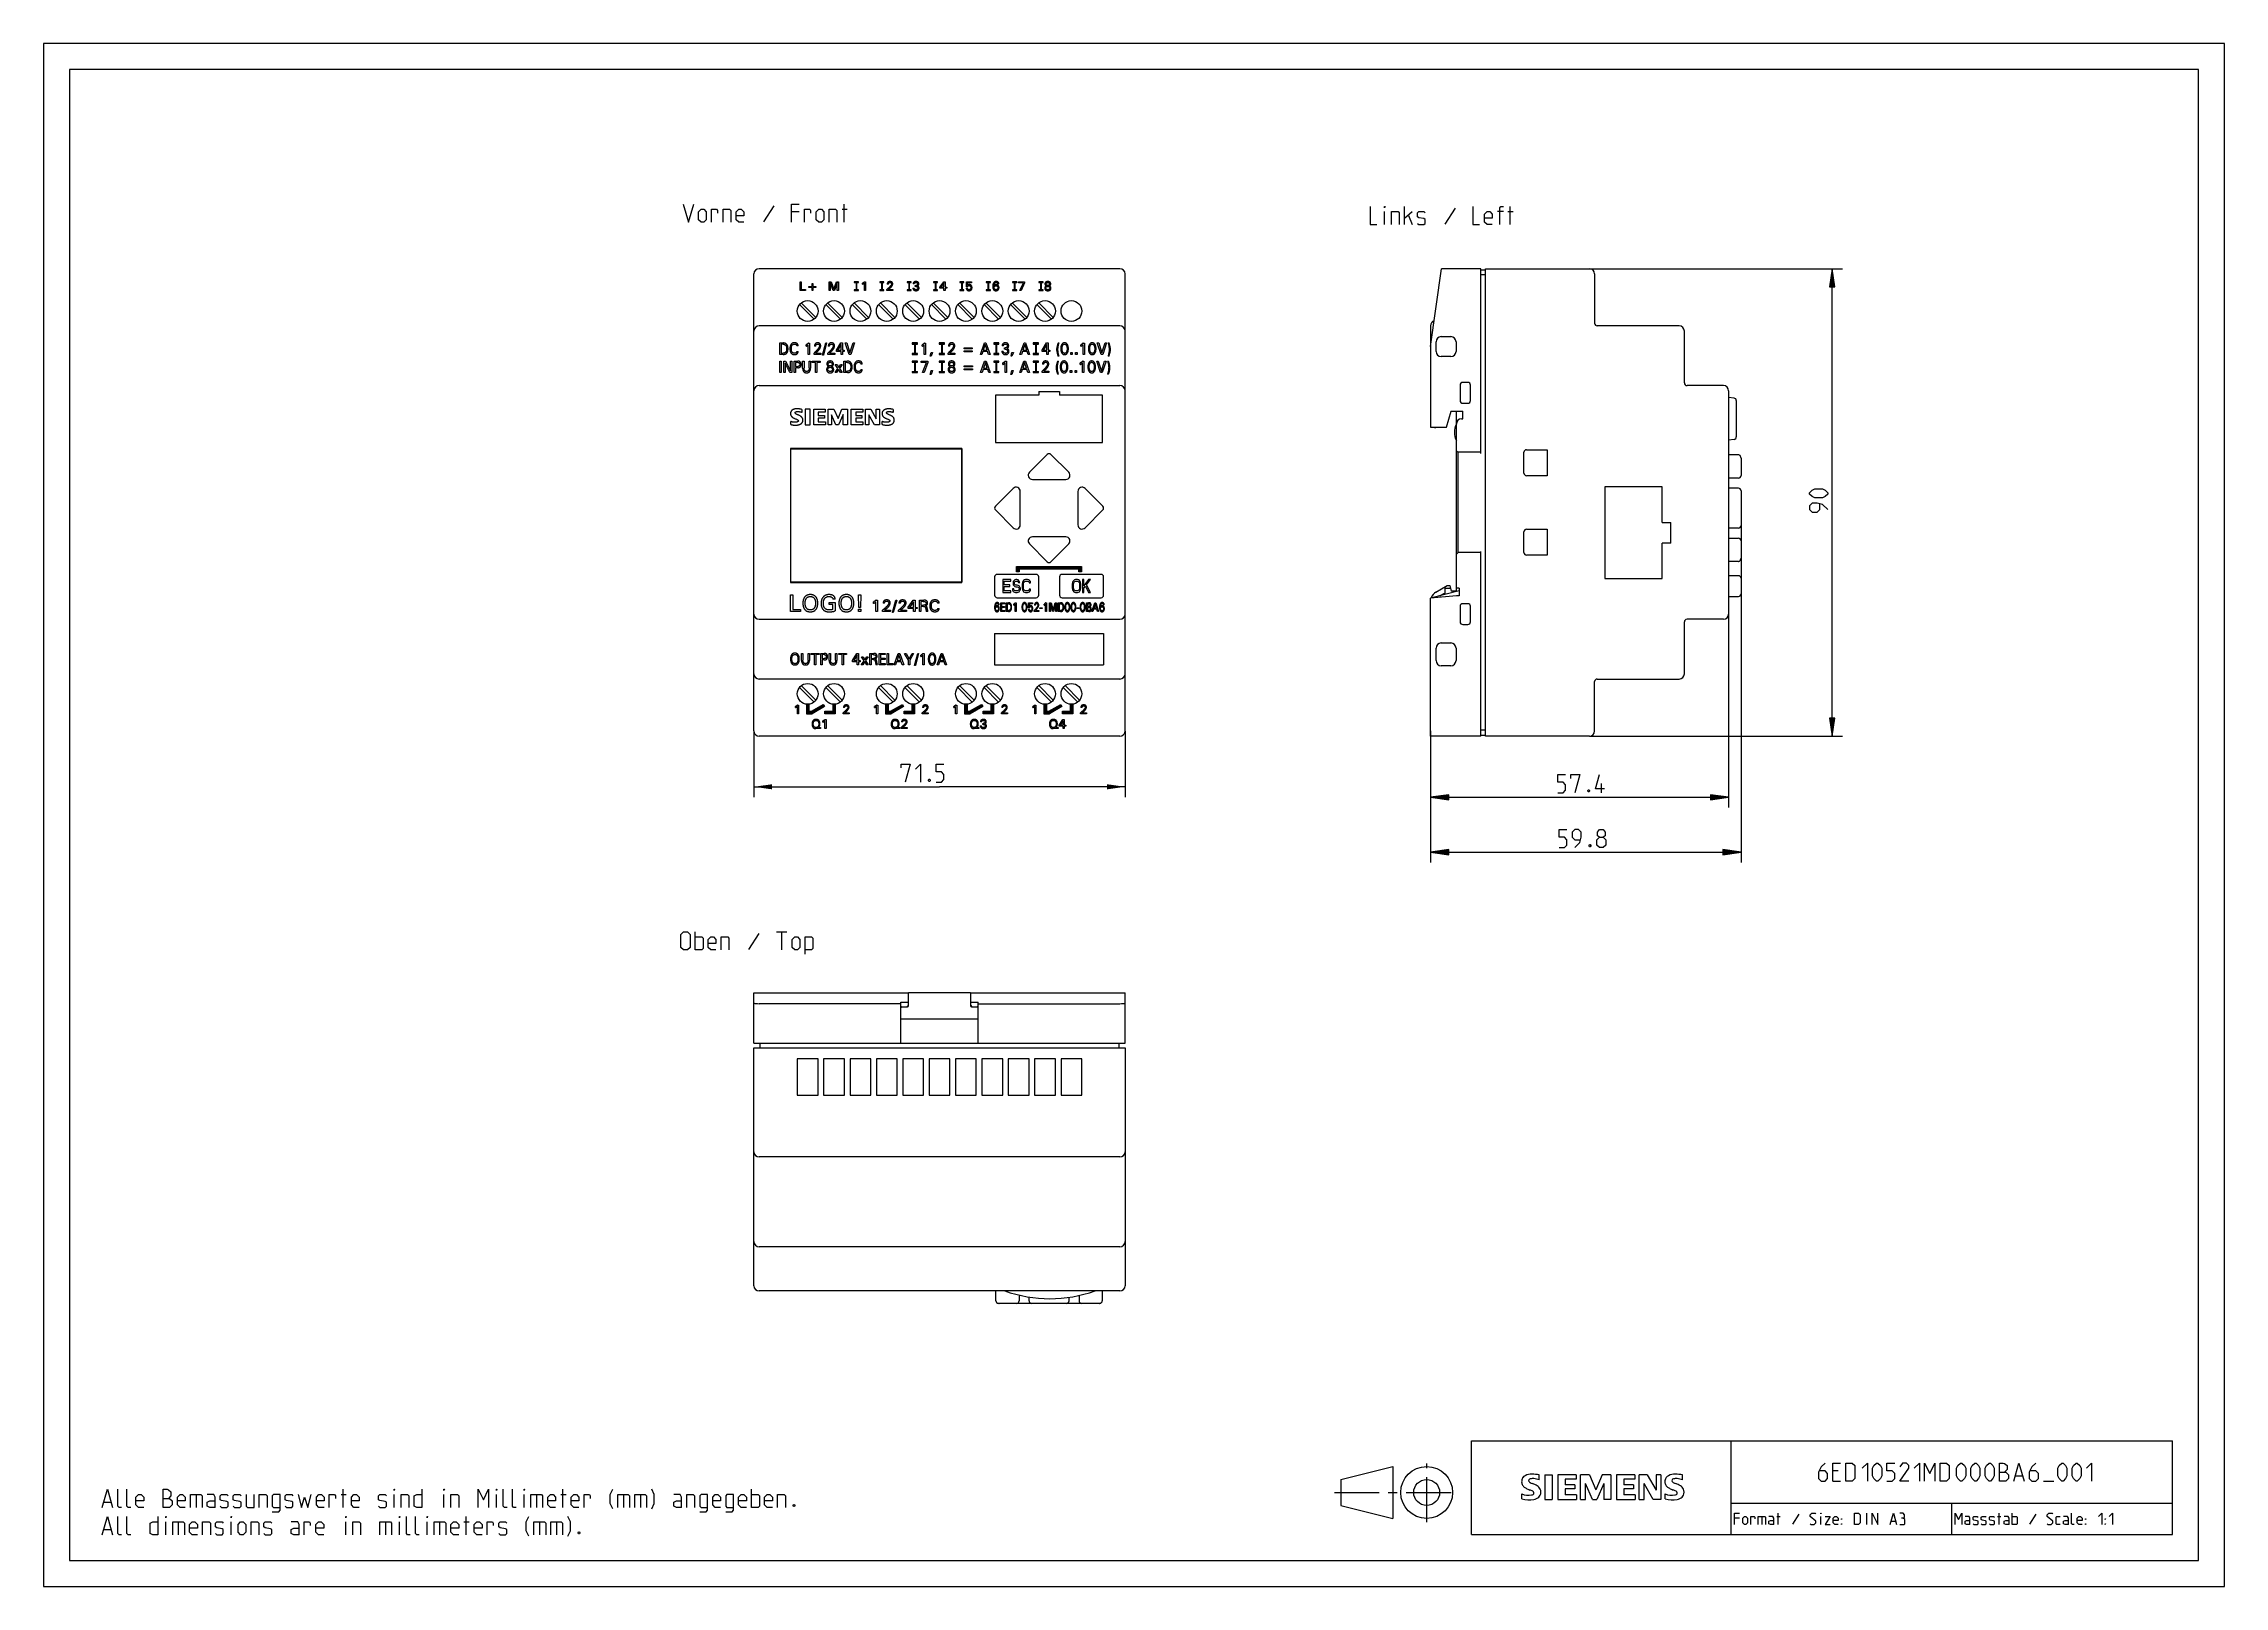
# Model space of a CAD drawing. Extents: x 0 to 420, y 0 to 297.
import ezdxf

# ---------------------------------------------------------------- set-up
doc = ezdxf.new("R2010")
doc.units = 0
doc.header["$LTSCALE"] = 23.1
doc.linetypes.add('CENTER', pattern=[0.6, 0.375, -0.075, 0.075, -0.075])
doc.layers.get('0').update_dxf_attribs({"linetype": 'CONTINUOUS'})
for name, color, linetype in [('10000_FRONT', 7, 'CONTINUOUS'), ('10100_DIM_FRONT', 7, 'CONTINUOUS'), ('10300_FRONT_GERMAN_ENGLISH', 7, 'CONTINUOUS'), ('11000_LEFT', 7, 'CONTINUOUS'), ('11100_DIM_LEFT', 7, 'CONTINUOUS'), ('11300_LEFT_GERMAN_ENGLISH', 7, 'CONTINUOUS'), ('13000_TOP', 7, 'CONTINUOUS'), ('13300_TOP_GERMAN_ENGLISH', 7, 'CONTINUOUS'), ('90000_FRAME', 7, 'CONTINUOUS'), ('91000_TIP', 7, 'CONTINUOUS')]:
    doc.layers.add(name, color=color, linetype=linetype)
doc.dimstyles.get("Standard").update_dxf_attribs({"dimtxt": 2.5, "dimasz": 2.5, "dimexe": 1.25, "dimexo": 0.625, "dimtad": 1, "dimcen": 2.5, "dimazin": 3, "dimtfac": 1, "dimtmove": 0, "dimatfit": 3})

msp = doc.modelspace()

# ---------------------------------------------------------------- blocks, each defined once
blk = doc.blocks.new('_FILLED')
at = {"color": 0, "linetype": 'BYBLOCK'}
blk.add_solid([(0, 0), (-1, 0.14), (-1, -0.14)], dxfattribs=at)
blk = doc.blocks.new('*D0')
at = {"layer": '10100_DIM_FRONT', "color": 7, "linetype": 'CONTINUOUS'}
for p, q in [((136.8, 164.67), (136.8, 151.93)), ((208.3, 164.67), (208.3, 151.93)), ((136.8, 153.93), (172.55, 153.93)), ((208.3, 153.93), (172.55, 153.93))]:
    blk.add_line(p, q, dxfattribs=at)
at = {"layer": '10100_DIM_FRONT', "color": 7, "linetype": 'CONTINUOUS', "xscale": 3.5, "yscale": 3.5, "zscale": 3.5, "rotation": 180}
blk.add_blockref('_FILLED', (136.8, 153.93), dxfattribs=at)
at = {"layer": '10100_DIM_FRONT', "color": 7, "linetype": 'CONTINUOUS', "xscale": 3.5, "yscale": 3.5, "zscale": 3.5}
blk.add_blockref('_FILLED', (208.3, 153.93), dxfattribs=at)

# ---------------------------------------------------------------- dimensions: what is measured, and where the dimension line sits
at = {"layer": '10100_DIM_FRONT', "color": 7, "linetype": 'CONTINUOUS'}
dim = msp.add_linear_dim(base=(208.298, 153.933), p1=(136.798, 164.673), p2=(208.298, 164.673), dimstyle='Standard', dxfattribs=at)
dim.commit()
dim.dimension.update_dxf_attribs({"geometry": '*D0', "text_midpoint": (165.154, 154.808), "dimtype": 128})

# ---------------------------------------------------------------- linework, layer by layer
at = {"color": 7, "linetype": 'CONTINUOUS'}
for p, q in [((344.479, 253.673), (343.979, 250.173)), ((344.979, 250.173), (344.479, 253.673)), ((343.979, 250.173), (344.979, 250.173)), ((344.979, 167.173), (343.979, 167.173)), ((343.979, 167.173), (344.479, 163.673)), ((344.479, 163.673), (344.979, 167.173)), ((270.604, 152.414), (267.104, 151.914)), ((267.104, 151.914), (270.604, 151.414)), ((270.604, 151.414), (270.604, 152.414)), ((324.504, 151.914), (321.004, 152.414)), ((321.004, 152.414), (321.004, 151.414)), ((321.004, 151.414), (324.504, 151.914)), ((270.604, 141.845), (267.104, 141.345)), ((267.104, 141.345), (270.604, 140.845)), ((270.604, 140.845), (270.604, 141.845)), ((326.904, 141.345), (323.404, 141.845)), ((323.404, 141.845), (323.404, 140.845)), ((323.404, 140.845), (326.904, 141.345))]:
    msp.add_line(p, q, dxfattribs=at)
for points in [[(344.479, 253.673), (344.979, 250.173), (343.979, 250.173)], [(344.479, 163.673), (343.979, 167.173), (344.979, 167.173)], [(267.104, 151.914), (270.604, 152.414), (270.604, 151.414)], [(324.504, 151.914), (321.004, 151.414), (321.004, 152.414)], [(267.104, 141.345), (270.604, 141.845), (270.604, 140.845)], [(326.904, 141.345), (323.404, 140.845), (323.404, 141.845)]]:
    msp.add_solid(points, dxfattribs=at)
at = {"layer": '10000_FRONT', "color": 7, "linetype": 'CONTINUOUS'}
for p, q in [((136.798, 164.673), (136.798, 252.673)), ((207.298, 253.673), (137.798, 253.673)), ((208.298, 164.673), (208.298, 252.673)), ((145.698, 249.473), (145.698, 251.173)), ((145.698, 251.173), (145.93, 251.173)), ((146.733, 249.473), (145.698, 249.473)), ((145.93, 251.173), (145.93, 249.665)), ((145.93, 249.665), (146.733, 249.665)), ((146.733, 249.665), (146.733, 249.473)), ((147.374, 250.08), (147.374, 250.224)), ((147.374, 250.224), (147.992, 250.224)), ((147.992, 250.08), (147.374, 250.08)), ((147.992, 250.224), (147.992, 250.843)), ((147.992, 250.843), (148.136, 250.843)), ((147.992, 249.462), (147.992, 250.08)), ((148.136, 249.462), (147.992, 249.462)), ((148.136, 250.843), (148.136, 250.224)), ((148.136, 250.224), (148.754, 250.224)), ((148.136, 250.08), (148.136, 249.462)), ((148.754, 250.08), (148.136, 250.08)), ((148.754, 250.224), (148.754, 250.08)), ((151.268, 249.473), (151.268, 251.173)), ((151.268, 251.173), (151.645, 251.173)), ((151.5, 249.473), (151.268, 249.473)), ((151.5, 250.994), (151.5, 249.473)), ((152.06, 249.473), (151.5, 250.994)), ((151.645, 251.173), (152.178, 249.75)), ((152.294, 249.473), (152.06, 249.473)), ((152.178, 249.75), (152.695, 251.173)), ((152.84, 250.997), (152.294, 249.473)), ((152.695, 251.173), (153.072, 251.173)), ((152.84, 249.473), (152.84, 250.997)), ((153.072, 249.473), (152.84, 249.473)), ((153.072, 251.173), (153.072, 249.473)), ((156.138, 251.173), (156.138, 251.023)), ((156.938, 251.173), (156.138, 251.173)), ((156.938, 251.123), (156.138, 251.123)), ((156.938, 251.073), (156.138, 251.073)), ((156.138, 251.023), (156.938, 251.023)), ((156.138, 249.623), (156.138, 249.473)), ((156.938, 249.623), (156.138, 249.623)), ((156.138, 249.573), (156.938, 249.573)), ((156.938, 249.523), (156.138, 249.523)), ((156.138, 249.473), (156.938, 249.473)), ((156.463, 251.023), (156.463, 249.623)), ((156.513, 251.023), (156.513, 249.623)), ((156.563, 251.023), (156.563, 249.623)), ((156.613, 249.623), (156.613, 251.023)), ((156.938, 251.023), (156.938, 251.173)), ((156.938, 249.473), (156.938, 249.623)), ((157.736, 250.909), (157.718, 250.902)), ((157.718, 250.69), (157.718, 250.902)), ((157.718, 250.69), (157.739, 250.698)), ((157.755, 250.917), (157.736, 250.909)), ((157.739, 250.698), (157.76, 250.706)), ((157.774, 250.925), (157.755, 250.917)), ((157.76, 250.706), (157.781, 250.715)), ((157.792, 250.933), (157.774, 250.925)), ((157.781, 250.715), (157.801, 250.724)), ((157.811, 250.942), (157.792, 250.933)), ((157.801, 250.724), (157.822, 250.733)), ((157.829, 250.951), (157.811, 250.942)), ((157.822, 250.733), (157.837, 250.74)), ((157.847, 250.961), (157.829, 250.951)), ((157.837, 250.74), (157.852, 250.747)), ((157.865, 250.97), (157.847, 250.961)), ((157.852, 250.747), (157.867, 250.755)), ((157.882, 250.98), (157.865, 250.97)), ((157.867, 250.755), (157.882, 250.762)), ((157.9, 250.99), (157.882, 250.98)), ((157.882, 250.762), (157.897, 250.77)), ((157.897, 250.77), (157.912, 250.778)), ((157.917, 251.001), (157.9, 250.99)), ((157.912, 250.778), (157.927, 250.786)), ((157.934, 251.012), (157.917, 251.001)), ((157.927, 250.786), (157.943, 250.795)), ((157.951, 251.023), (157.934, 251.012)), ((157.943, 250.795), (157.958, 250.804)), ((157.967, 251.034), (157.951, 251.023)), ((157.958, 250.804), (157.973, 250.814)), ((157.984, 251.046), (157.967, 251.034)), ((157.973, 250.814), (157.987, 250.823)), ((158, 251.057), (157.984, 251.046)), ((157.987, 250.823), (157.998, 250.83)), ((157.998, 250.83), (158.009, 250.838)), ((158.017, 251.07), (158, 251.057)), ((158.009, 250.838), (158.019, 250.845)), ((158.033, 251.082), (158.017, 251.07)), ((158.019, 250.845), (158.031, 250.854)), ((158.031, 250.854), (158.042, 250.862)), ((158.049, 251.095), (158.033, 251.082)), ((158.042, 250.862), (158.053, 250.871)), ((158.064, 251.108), (158.049, 251.095)), ((158.053, 250.871), (158.066, 250.881)), ((158.08, 251.121), (158.064, 251.108)), ((158.066, 250.881), (158.078, 250.89)), ((158.078, 250.89), (158.09, 250.9)), ((158.095, 251.135), (158.08, 251.121)), ((158.09, 249.473), (158.09, 250.9)), ((158.318, 249.473), (158.09, 249.473)), ((158.11, 251.149), (158.095, 251.135)), ((158.125, 251.163), (158.11, 251.149)), ((158.125, 251.163), (158.318, 251.163)), ((158.318, 251.163), (158.318, 249.473)), ((161.018, 251.173), (161.018, 251.023)), ((161.818, 251.173), (161.018, 251.173)), ((161.818, 251.123), (161.018, 251.123)), ((161.818, 251.073), (161.018, 251.073)), ((161.018, 251.023), (161.818, 251.023)), ((161.018, 249.623), (161.018, 249.473)), ((161.818, 249.623), (161.018, 249.623)), ((161.018, 249.573), (161.818, 249.573)), ((161.818, 249.523), (161.018, 249.523)), ((161.018, 249.473), (161.818, 249.473)), ((161.343, 251.023), (161.343, 249.623)), ((161.393, 251.023), (161.393, 249.623)), ((161.443, 251.023), (161.443, 249.623)), ((161.493, 251.023), (161.493, 249.623)), ((161.818, 251.023), (161.818, 251.173)), ((161.818, 249.473), (161.818, 249.623)), ((162.447, 249.714), (162.398, 249.676)), ((162.398, 249.473), (162.398, 249.676)), ((163.57, 249.473), (162.398, 249.473)), ((162.496, 249.752), (162.447, 249.714)), ((162.468, 250.737), (162.467, 250.726)), ((162.467, 250.726), (162.467, 250.714)), ((162.688, 250.714), (162.467, 250.714)), ((162.469, 250.761), (162.468, 250.749)), ((162.468, 250.749), (162.468, 250.737)), ((162.47, 250.773), (162.469, 250.761)), ((162.471, 250.785), (162.47, 250.773)), ((162.473, 250.797), (162.471, 250.785)), ((162.475, 250.809), (162.473, 250.797)), ((162.477, 250.821), (162.475, 250.809)), ((162.479, 250.833), (162.477, 250.821)), ((162.482, 250.845), (162.479, 250.833)), ((162.485, 250.857), (162.482, 250.845)), ((162.488, 250.867), (162.485, 250.857)), ((162.491, 250.878), (162.488, 250.867)), ((162.494, 250.888), (162.491, 250.878)), ((162.498, 250.899), (162.494, 250.888)), ((162.545, 249.791), (162.496, 249.752)), ((162.502, 250.909), (162.498, 250.899)), ((162.506, 250.919), (162.502, 250.909)), ((162.51, 250.929), (162.506, 250.919)), ((162.515, 250.939), (162.51, 250.929)), ((162.52, 250.949), (162.515, 250.939)), ((162.525, 250.958), (162.52, 250.949)), ((162.53, 250.968), (162.525, 250.958)), ((162.536, 250.977), (162.53, 250.968)), ((162.542, 250.986), (162.536, 250.977)), ((162.548, 250.995), (162.542, 250.986)), ((162.593, 249.831), (162.545, 249.791)), ((162.554, 251.004), (162.548, 250.995)), ((162.561, 251.013), (162.554, 251.004)), ((162.568, 251.021), (162.561, 251.013)), ((162.575, 251.029), (162.568, 251.021)), ((162.582, 251.037), (162.575, 251.029)), ((162.59, 251.045), (162.582, 251.037)), ((162.598, 251.053), (162.59, 251.045)), ((162.639, 249.87), (162.593, 249.831)), ((162.605, 251.061), (162.598, 251.053)), ((162.613, 251.068), (162.605, 251.061)), ((162.622, 251.075), (162.613, 251.068)), ((162.628, 251.08), (162.622, 251.075)), ((162.635, 251.086), (162.628, 251.08)), ((162.641, 251.091), (162.635, 251.086)), ((162.685, 249.909), (162.639, 249.87)), ((162.662, 251.106), (162.641, 251.091)), ((162.683, 251.119), (162.662, 251.106)), ((162.675, 249.658), (162.717, 249.694)), ((162.675, 249.658), (163.57, 249.658)), ((162.705, 251.132), (162.683, 251.119)), ((162.73, 249.949), (162.685, 249.909)), ((162.688, 250.726), (162.689, 250.738)), ((162.688, 250.714), (162.688, 250.726)), ((162.689, 250.751), (162.691, 250.763)), ((162.689, 250.738), (162.689, 250.751)), ((162.691, 250.763), (162.693, 250.776)), ((162.693, 250.776), (162.695, 250.788)), ((162.695, 250.788), (162.698, 250.8)), ((162.698, 250.8), (162.7, 250.811)), ((162.7, 250.811), (162.704, 250.822)), ((162.704, 250.822), (162.707, 250.833)), ((162.728, 251.143), (162.705, 251.132)), ((162.707, 250.833), (162.711, 250.843)), ((162.711, 250.843), (162.716, 250.854)), ((162.716, 250.854), (162.721, 250.864)), ((162.717, 249.694), (162.761, 249.729)), ((162.721, 250.864), (162.726, 250.874)), ((162.726, 250.874), (162.732, 250.883)), ((162.748, 251.152), (162.728, 251.143)), ((162.775, 249.99), (162.73, 249.949)), ((162.732, 250.883), (162.738, 250.892)), ((162.738, 250.892), (162.745, 250.901)), ((162.745, 250.901), (162.751, 250.91)), ((162.769, 251.16), (162.748, 251.152)), ((162.751, 250.91), (162.759, 250.918)), ((162.759, 250.918), (162.766, 250.926)), ((162.761, 249.729), (162.804, 249.764)), ((162.766, 250.926), (162.774, 250.934)), ((162.79, 251.168), (162.769, 251.16)), ((162.774, 250.934), (162.782, 250.942)), ((162.818, 250.029), (162.775, 249.99)), ((162.782, 250.942), (162.791, 250.949)), ((162.811, 251.174), (162.79, 251.168)), ((162.791, 250.949), (162.8, 250.956)), ((162.8, 250.956), (162.809, 250.962)), ((162.804, 249.764), (162.893, 249.835)), ((162.809, 250.962), (162.818, 250.968)), ((162.833, 251.18), (162.811, 251.174)), ((162.818, 250.968), (162.828, 250.974)), ((162.86, 250.07), (162.818, 250.029)), ((162.828, 250.974), (162.838, 250.979)), ((162.855, 251.184), (162.833, 251.18)), ((162.838, 250.979), (162.848, 250.984)), ((162.848, 250.984), (162.858, 250.989)), ((162.884, 251.189), (162.855, 251.184)), ((162.858, 250.989), (162.869, 250.993)), ((162.902, 250.111), (162.86, 250.07)), ((162.869, 250.993), (162.88, 250.997)), ((162.88, 250.997), (162.891, 251)), ((162.913, 251.193), (162.884, 251.189)), ((162.891, 251), (162.902, 251.003)), ((162.893, 249.835), (162.937, 249.871)), ((162.902, 251.003), (162.913, 251.006)), ((162.943, 250.152), (162.902, 250.111)), ((162.942, 251.196), (162.913, 251.193)), ((162.913, 251.006), (162.926, 251.008)), ((162.926, 251.008), (162.938, 251.01)), ((162.937, 249.871), (162.981, 249.908)), ((162.938, 251.01), (162.951, 251.012)), ((162.972, 251.197), (162.942, 251.196)), ((162.974, 250.184), (162.943, 250.152)), ((162.951, 251.012), (162.963, 251.013)), ((162.963, 251.013), (162.976, 251.014)), ((163.001, 251.198), (162.972, 251.197)), ((163.005, 250.216), (162.974, 250.184)), ((162.976, 251.014), (162.989, 251.015)), ((162.981, 249.908), (163.025, 249.945)), ((162.989, 251.015), (163.001, 251.015)), ((163.03, 251.198), (163.001, 251.198)), ((163.001, 251.015), (163.016, 251.015)), ((163.035, 250.249), (163.005, 250.216)), ((163.016, 251.015), (163.03, 251.014)), ((163.025, 249.945), (163.068, 249.982)), ((163.059, 251.196), (163.03, 251.198)), ((163.03, 251.014), (163.044, 251.013)), ((163.065, 250.282), (163.035, 250.249)), ((163.044, 251.013), (163.059, 251.012)), ((163.087, 251.194), (163.059, 251.196)), ((163.059, 251.012), (163.073, 251.01)), ((163.094, 250.316), (163.065, 250.282)), ((163.068, 249.982), (163.111, 250.021)), ((163.073, 251.01), (163.087, 251.007)), ((163.116, 251.19), (163.087, 251.194)), ((163.087, 251.007), (163.098, 251.005)), ((163.122, 250.35), (163.094, 250.316)), ((163.098, 251.005), (163.109, 251.002)), ((163.109, 251.002), (163.119, 250.999)), ((163.111, 250.021), (163.153, 250.06)), ((163.144, 251.186), (163.116, 251.19)), ((163.119, 250.999), (163.13, 250.996)), ((163.15, 250.385), (163.122, 250.35)), ((163.13, 250.996), (163.14, 250.993)), ((163.14, 250.993), (163.151, 250.989)), ((163.17, 251.181), (163.144, 251.186)), ((163.165, 250.405), (163.15, 250.385)), ((163.151, 250.989), (163.161, 250.984)), ((163.153, 250.06), (163.18, 250.087)), ((163.161, 250.984), (163.172, 250.979)), ((163.181, 250.426), (163.165, 250.405)), ((163.195, 251.175), (163.17, 251.181)), ((163.172, 250.979), (163.183, 250.973)), ((163.18, 250.087), (163.208, 250.115)), ((163.195, 250.447), (163.181, 250.426)), ((163.183, 250.973), (163.193, 250.967)), ((163.193, 250.967), (163.203, 250.961)), ((163.22, 251.168), (163.195, 251.175)), ((163.21, 250.468), (163.195, 250.447)), ((163.203, 250.961), (163.213, 250.954)), ((163.208, 250.115), (163.234, 250.143)), ((163.224, 250.49), (163.21, 250.468)), ((163.213, 250.954), (163.223, 250.946)), ((163.244, 251.159), (163.22, 251.168)), ((163.223, 250.946), (163.231, 250.939)), ((163.237, 250.512), (163.224, 250.49)), ((163.231, 250.939), (163.239, 250.932)), ((163.234, 250.143), (163.26, 250.171)), ((163.25, 250.534), (163.237, 250.512)), ((163.239, 250.932), (163.247, 250.924)), ((163.268, 251.15), (163.244, 251.159)), ((163.247, 250.924), (163.254, 250.916)), ((163.262, 250.557), (163.25, 250.534)), ((163.254, 250.916), (163.261, 250.908)), ((163.26, 250.171), (163.286, 250.2)), ((163.261, 250.908), (163.268, 250.899)), ((163.273, 250.58), (163.262, 250.557)), ((163.291, 251.14), (163.268, 251.15)), ((163.268, 250.899), (163.274, 250.89)), ((163.28, 250.595), (163.273, 250.58)), ((163.274, 250.89), (163.279, 250.881)), ((163.279, 250.881), (163.285, 250.872)), ((163.286, 250.61), (163.28, 250.595)), ((163.285, 250.872), (163.289, 250.862)), ((163.292, 250.626), (163.286, 250.61)), ((163.286, 250.2), (163.31, 250.23)), ((163.289, 250.862), (163.294, 250.852)), ((163.312, 251.129), (163.291, 251.14)), ((163.297, 250.641), (163.292, 250.626)), ((163.294, 250.852), (163.298, 250.842)), ((163.302, 250.657), (163.297, 250.641)), ((163.298, 250.842), (163.301, 250.831)), ((163.301, 250.831), (163.304, 250.821)), ((163.306, 250.673), (163.302, 250.657)), ((163.304, 250.821), (163.307, 250.809)), ((163.309, 250.689), (163.306, 250.673)), ((163.307, 250.809), (163.31, 250.797)), ((163.312, 250.705), (163.309, 250.689)), ((163.31, 250.797), (163.312, 250.786)), ((163.31, 250.23), (163.334, 250.26)), ((163.333, 251.117), (163.312, 251.129)), ((163.312, 250.786), (163.313, 250.774)), ((163.314, 250.721), (163.312, 250.705)), ((163.313, 250.774), (163.314, 250.762)), ((163.314, 250.762), (163.315, 250.75)), ((163.315, 250.75), (163.314, 250.738)), ((163.314, 250.738), (163.314, 250.721)), ((163.354, 251.104), (163.333, 251.117)), ((163.334, 250.26), (163.357, 250.292)), ((163.374, 251.09), (163.354, 251.104)), ((163.357, 250.292), (163.379, 250.323)), ((163.39, 251.076), (163.374, 251.09)), ((163.379, 250.323), (163.4, 250.356)), ((163.407, 251.062), (163.39, 251.076)), ((163.4, 250.356), (163.42, 250.389)), ((163.422, 251.047), (163.407, 251.062)), ((163.42, 250.389), (163.439, 250.423)), ((163.437, 251.032), (163.422, 251.047)), ((163.45, 251.015), (163.437, 251.032)), ((163.439, 250.423), (163.452, 250.446)), ((163.463, 250.998), (163.45, 251.015)), ((163.452, 250.446), (163.463, 250.47)), ((163.475, 250.98), (163.463, 250.998)), ((163.463, 250.47), (163.474, 250.494)), ((163.474, 250.494), (163.485, 250.518)), ((163.485, 250.962), (163.475, 250.98)), ((163.495, 250.943), (163.485, 250.962)), ((163.485, 250.518), (163.494, 250.543)), ((163.494, 250.543), (163.503, 250.568)), ((163.503, 250.924), (163.495, 250.943)), ((163.511, 250.904), (163.503, 250.924)), ((163.503, 250.568), (163.511, 250.593)), ((163.517, 250.884), (163.511, 250.904)), ((163.511, 250.593), (163.517, 250.618)), ((163.523, 250.862), (163.517, 250.884)), ((163.517, 250.618), (163.523, 250.644)), ((163.528, 250.839), (163.523, 250.862)), ((163.523, 250.644), (163.528, 250.67)), ((163.531, 250.816), (163.528, 250.839)), ((163.528, 250.67), (163.532, 250.695)), ((163.533, 250.793), (163.531, 250.816)), ((163.532, 250.695), (163.534, 250.721)), ((163.535, 250.77), (163.533, 250.793)), ((163.534, 250.721), (163.535, 250.747)), ((163.535, 250.747), (163.535, 250.77)), ((163.57, 249.658), (163.57, 249.473)), ((166.298, 251.173), (166.298, 251.023)), ((167.098, 251.173), (166.298, 251.173)), ((167.098, 251.123), (166.298, 251.123)), ((167.098, 251.073), (166.298, 251.073)), ((166.298, 251.023), (167.098, 251.023)), ((166.298, 249.623), (166.298, 249.473)), ((167.098, 249.623), (166.298, 249.623)), ((166.298, 249.573), (167.098, 249.573)), ((167.098, 249.523), (166.298, 249.523)), ((166.298, 249.473), (167.098, 249.473)), ((166.623, 251.023), (166.623, 249.623)), ((166.673, 251.023), (166.673, 249.623)), ((166.723, 251.023), (166.723, 249.623)), ((166.773, 249.623), (166.773, 251.023)), ((167.098, 251.023), (167.098, 251.173)), ((167.098, 249.473), (167.098, 249.623)), ((167.398, 249.937), (167.402, 249.912)), ((167.398, 249.937), (167.63, 249.937)), ((167.402, 249.912), (167.407, 249.888)), ((167.407, 249.888), (167.413, 249.864)), ((167.413, 249.864), (167.419, 249.84)), ((167.419, 249.84), (167.427, 249.816)), ((167.427, 249.816), (167.436, 249.793)), ((167.436, 249.793), (167.445, 249.771)), ((167.445, 249.771), (167.455, 249.75)), ((167.447, 250.778), (167.446, 250.766)), ((167.446, 250.766), (167.446, 250.754)), ((167.446, 250.754), (167.446, 250.742)), ((167.446, 250.742), (167.446, 250.73)), ((167.666, 250.73), (167.446, 250.73)), ((167.448, 250.79), (167.447, 250.778)), ((167.45, 250.802), (167.448, 250.79)), ((167.451, 250.814), (167.45, 250.802)), ((167.453, 250.826), (167.451, 250.814)), ((167.456, 250.838), (167.453, 250.826)), ((167.455, 249.75), (167.466, 249.73)), ((167.458, 250.85), (167.456, 250.838)), ((167.461, 250.862), (167.458, 250.85)), ((167.465, 250.873), (167.461, 250.862)), ((167.468, 250.884), (167.465, 250.873)), ((167.466, 249.73), (167.477, 249.709)), ((167.471, 250.895), (167.468, 250.884)), ((167.475, 250.905), (167.471, 250.895)), ((167.479, 250.915), (167.475, 250.905)), ((167.477, 249.709), (167.49, 249.69)), ((167.484, 250.925), (167.479, 250.915)), ((167.488, 250.935), (167.484, 250.925)), ((167.493, 250.945), (167.488, 250.935)), ((167.49, 249.69), (167.503, 249.671)), ((167.498, 250.955), (167.493, 250.945)), ((167.504, 250.965), (167.498, 250.955)), ((167.503, 249.671), (167.517, 249.652)), ((167.509, 250.974), (167.504, 250.965)), ((167.515, 250.983), (167.509, 250.974)), ((167.521, 250.992), (167.515, 250.983)), ((167.517, 249.652), (167.532, 249.634)), ((167.528, 251.001), (167.521, 250.992)), ((167.535, 251.01), (167.528, 251.001)), ((167.532, 249.634), (167.548, 249.617)), ((167.542, 251.019), (167.535, 251.01)), ((167.549, 251.027), (167.542, 251.019)), ((167.548, 249.617), (167.564, 249.601)), ((167.557, 251.035), (167.549, 251.027)), ((167.565, 251.043), (167.557, 251.035)), ((167.564, 249.601), (167.581, 249.585)), ((167.573, 251.051), (167.565, 251.043)), ((167.581, 251.059), (167.573, 251.051)), ((167.589, 251.066), (167.581, 251.059)), ((167.581, 249.585), (167.599, 249.57)), ((167.598, 251.073), (167.589, 251.066)), ((167.607, 251.08), (167.598, 251.073)), ((167.599, 249.57), (167.617, 249.555)), ((167.616, 251.087), (167.607, 251.08)), ((167.626, 251.095), (167.616, 251.087)), ((167.617, 249.555), (167.636, 249.541)), ((167.637, 251.102), (167.626, 251.095)), ((167.634, 249.924), (167.63, 249.937)), ((167.637, 249.911), (167.634, 249.924)), ((167.636, 249.541), (167.656, 249.528)), ((167.648, 251.109), (167.637, 251.102)), ((167.641, 249.898), (167.637, 249.911)), ((167.646, 249.886), (167.641, 249.898)), ((167.65, 249.874), (167.646, 249.886)), ((167.66, 251.116), (167.648, 251.109)), ((167.655, 249.861), (167.65, 249.874)), ((167.661, 249.849), (167.655, 249.861)), ((167.656, 249.528), (167.675, 249.516)), ((167.671, 251.123), (167.66, 251.116)), ((167.665, 249.839), (167.661, 249.849)), ((167.67, 249.83), (167.665, 249.839)), ((167.666, 250.743), (167.667, 250.755)), ((167.666, 250.73), (167.666, 250.743)), ((167.667, 250.755), (167.668, 250.767)), ((167.668, 250.767), (167.67, 250.779)), ((167.67, 250.779), (167.672, 250.791)), ((167.675, 249.82), (167.67, 249.83)), ((167.683, 251.129), (167.671, 251.123)), ((167.672, 250.791), (167.675, 250.803)), ((167.675, 250.803), (167.678, 250.815)), ((167.681, 249.811), (167.675, 249.82)), ((167.675, 249.516), (167.696, 249.505)), ((167.678, 250.815), (167.681, 250.826)), ((167.681, 250.826), (167.685, 250.837)), ((167.686, 249.802), (167.681, 249.811)), ((167.694, 251.135), (167.683, 251.129)), ((167.685, 250.837), (167.69, 250.847)), ((167.692, 249.792), (167.686, 249.802)), ((167.69, 250.847), (167.695, 250.858)), ((167.698, 249.784), (167.692, 249.792)), ((167.706, 251.14), (167.694, 251.135)), ((167.695, 250.858), (167.7, 250.868)), ((167.696, 249.505), (167.717, 249.494)), ((167.705, 249.775), (167.698, 249.784)), ((167.7, 250.868), (167.706, 250.877)), ((167.712, 249.765), (167.705, 249.775)), ((167.725, 251.149), (167.706, 251.14)), ((167.706, 250.877), (167.712, 250.887)), ((167.712, 250.887), (167.718, 250.895)), ((167.719, 249.756), (167.712, 249.765)), ((167.717, 249.494), (167.738, 249.485)), ((167.718, 250.895), (167.725, 250.903)), ((167.727, 249.747), (167.719, 249.756)), ((167.746, 251.157), (167.725, 251.149)), ((167.725, 250.903), (167.732, 250.911)), ((167.735, 249.738), (167.727, 249.747)), ((167.732, 250.911), (167.739, 250.918)), ((167.744, 249.73), (167.735, 249.738)), ((167.738, 249.485), (167.76, 249.476)), ((167.739, 250.918), (167.746, 250.925)), ((167.753, 249.722), (167.744, 249.73)), ((167.768, 251.164), (167.746, 251.157)), ((167.746, 250.925), (167.754, 250.932)), ((167.761, 249.714), (167.753, 249.722)), ((167.754, 250.932), (167.762, 250.939)), ((167.76, 249.476), (167.782, 249.468)), ((167.77, 249.707), (167.761, 249.714)), ((167.762, 250.939), (167.77, 250.945)), ((167.789, 251.171), (167.768, 251.164)), ((167.77, 250.945), (167.78, 250.953)), ((167.778, 249.7), (167.77, 249.707)), ((167.787, 249.694), (167.778, 249.7)), ((167.78, 250.953), (167.791, 250.96)), ((167.782, 249.468), (167.805, 249.461)), ((167.796, 249.687), (167.787, 249.694)), ((167.811, 251.176), (167.789, 251.171)), ((167.791, 250.96), (167.802, 250.966)), ((167.805, 249.681), (167.796, 249.687)), ((167.802, 250.966), (167.814, 250.973)), ((167.814, 249.676), (167.805, 249.681)), ((167.805, 249.461), (167.828, 249.454)), ((167.833, 251.181), (167.811, 251.176)), ((167.814, 250.973), (167.825, 250.978)), ((167.823, 249.67), (167.814, 249.676)), ((167.833, 249.665), (167.823, 249.67)), ((167.825, 250.978), (167.837, 250.984)), ((167.828, 249.454), (167.85, 249.449)), ((167.856, 251.186), (167.833, 251.181)), ((167.842, 249.661), (167.833, 249.665)), ((167.837, 250.984), (167.85, 250.989)), ((167.852, 249.656), (167.842, 249.661)), ((167.85, 250.989), (167.862, 250.993)), ((167.85, 249.449), (167.875, 249.444)), ((167.862, 249.652), (167.852, 249.656)), ((167.88, 251.19), (167.856, 251.186)), ((167.862, 250.993), (167.875, 250.998)), ((167.872, 249.648), (167.862, 249.652)), ((167.882, 249.645), (167.872, 249.648)), ((167.875, 250.998), (167.888, 251.001)), ((167.875, 249.444), (167.9, 249.441)), ((167.905, 251.193), (167.88, 251.19)), ((167.88, 250.246), (167.88, 250.437)), ((167.88, 250.437), (167.955, 250.437)), ((167.972, 250.246), (167.88, 250.246)), ((167.892, 249.642), (167.882, 249.645)), ((167.888, 251.001), (167.902, 251.004)), ((167.903, 249.639), (167.892, 249.642)), ((167.9, 249.441), (167.925, 249.438)), ((167.902, 251.004), (167.915, 251.007)), ((167.913, 249.637), (167.903, 249.639)), ((167.931, 251.195), (167.905, 251.193)), ((167.924, 249.634), (167.913, 249.637)), ((167.915, 251.007), (167.93, 251.01)), ((167.935, 249.632), (167.924, 249.634)), ((167.925, 249.438), (167.95, 249.436)), ((167.93, 251.01), (167.944, 251.011)), ((167.956, 251.197), (167.931, 251.195)), ((167.946, 249.631), (167.935, 249.632)), ((167.944, 251.011), (167.959, 251.013)), ((167.957, 249.629), (167.946, 249.631)), ((167.95, 249.436), (167.975, 249.435)), ((167.969, 250.437), (167.955, 250.437)), ((167.981, 251.198), (167.956, 251.197)), ((167.969, 249.628), (167.957, 249.629)), ((167.959, 251.013), (167.974, 251.014)), ((167.982, 250.437), (167.969, 250.437)), ((167.98, 249.628), (167.969, 249.628)), ((167.972, 250.246), (167.989, 250.246)), ((167.974, 251.014), (167.989, 251.015)), ((167.975, 249.435), (168, 249.434)), ((167.991, 249.627), (167.98, 249.628)), ((168.006, 251.198), (167.981, 251.198)), ((167.996, 250.438), (167.982, 250.437)), ((167.989, 251.015), (168.004, 251.015)), ((167.989, 250.246), (168.006, 250.245)), ((168.002, 249.627), (167.991, 249.627)), ((168.009, 250.439), (167.996, 250.438)), ((168, 249.434), (168.027, 249.434)), ((168.017, 249.627), (168.002, 249.627)), ((168.004, 251.015), (168.019, 251.015)), ((168.03, 251.198), (168.006, 251.198)), ((168.006, 250.245), (168.023, 250.245)), ((168.022, 250.44), (168.009, 250.439)), ((168.032, 249.627), (168.017, 249.627)), ((168.019, 251.015), (168.034, 251.014)), ((168.036, 250.442), (168.022, 250.44)), ((168.023, 250.245), (168.039, 250.243)), ((168.027, 249.434), (168.054, 249.435)), ((168.055, 251.197), (168.03, 251.198)), ((168.046, 249.628), (168.032, 249.627)), ((168.034, 251.014), (168.049, 251.013)), ((168.049, 250.444), (168.036, 250.442)), ((168.039, 250.243), (168.056, 250.242)), ((168.061, 249.63), (168.046, 249.628)), ((168.049, 251.013), (168.064, 251.012)), ((168.061, 250.447), (168.049, 250.444)), ((168.054, 249.435), (168.082, 249.437)), ((168.079, 251.195), (168.055, 251.197)), ((168.056, 250.242), (168.073, 250.239)), ((168.074, 250.45), (168.061, 250.447)), ((168.076, 249.631), (168.061, 249.63)), ((168.064, 251.012), (168.079, 251.01)), ((168.073, 250.239), (168.088, 250.237)), ((168.086, 250.453), (168.074, 250.45)), ((168.09, 249.634), (168.076, 249.631)), ((168.103, 251.193), (168.079, 251.195)), ((168.079, 251.01), (168.094, 251.007)), ((168.082, 249.437), (168.109, 249.44)), ((168.098, 250.456), (168.086, 250.453)), ((168.088, 250.237), (168.103, 250.234)), ((168.105, 249.636), (168.09, 249.634)), ((168.094, 251.007), (168.108, 251.004)), ((168.11, 250.46), (168.098, 250.456)), ((168.127, 251.19), (168.103, 251.193)), ((168.103, 250.234), (168.118, 250.231)), ((168.118, 249.639), (168.105, 249.636)), ((168.108, 251.004), (168.121, 251.001)), ((168.109, 249.44), (168.136, 249.443)), ((168.122, 250.464), (168.11, 250.46)), ((168.118, 250.231), (168.133, 250.228)), ((168.131, 249.642), (168.118, 249.639)), ((168.121, 251.001), (168.134, 250.998)), ((168.134, 250.468), (168.122, 250.464)), ((168.152, 251.186), (168.127, 251.19)), ((168.143, 249.646), (168.131, 249.642)), ((168.133, 250.228), (168.148, 250.224)), ((168.134, 250.998), (168.147, 250.993)), ((168.146, 250.473), (168.134, 250.468)), ((168.136, 249.443), (168.163, 249.448)), ((168.156, 249.65), (168.143, 249.646)), ((168.157, 250.478), (168.146, 250.473)), ((168.147, 250.993), (168.16, 250.989)), ((168.148, 250.224), (168.162, 250.219)), ((168.173, 251.182), (168.152, 251.186)), ((168.169, 249.655), (168.156, 249.65)), ((168.169, 250.483), (168.157, 250.478)), ((168.16, 250.989), (168.173, 250.984)), ((168.162, 250.219), (168.176, 250.215)), ((168.163, 249.448), (168.187, 249.453)), ((168.18, 250.489), (168.169, 250.483)), ((168.181, 249.66), (168.169, 249.655)), ((168.195, 251.177), (168.173, 251.182)), ((168.173, 250.984), (168.185, 250.978)), ((168.176, 250.215), (168.189, 250.21)), ((168.191, 250.495), (168.18, 250.489)), ((168.193, 249.665), (168.181, 249.66)), ((168.185, 250.978), (168.196, 250.973)), ((168.187, 249.453), (168.211, 249.458)), ((168.189, 250.21), (168.202, 250.205)), ((168.201, 250.501), (168.191, 250.495)), ((168.204, 249.67), (168.193, 249.665)), ((168.217, 251.172), (168.195, 251.177)), ((168.196, 250.973), (168.207, 250.966)), ((168.212, 250.508), (168.201, 250.501)), ((168.202, 250.205), (168.216, 250.199)), ((168.216, 249.676), (168.204, 249.67)), ((168.207, 250.966), (168.219, 250.96)), ((168.211, 249.458), (168.234, 249.464)), ((168.22, 250.513), (168.212, 250.508)), ((168.216, 250.199), (168.228, 250.193)), ((168.226, 249.683), (168.216, 249.676)), ((168.238, 251.166), (168.217, 251.172)), ((168.219, 250.96), (168.229, 250.953)), ((168.228, 250.518), (168.22, 250.513)), ((168.237, 249.69), (168.226, 249.683)), ((168.235, 250.524), (168.228, 250.518)), ((168.228, 250.193), (168.241, 250.186)), ((168.229, 250.953), (168.24, 250.945)), ((168.234, 249.464), (168.258, 249.472)), ((168.243, 250.53), (168.235, 250.524)), ((168.247, 249.697), (168.237, 249.69)), ((168.259, 251.159), (168.238, 251.166)), ((168.24, 250.945), (168.248, 250.939)), ((168.241, 250.186), (168.25, 250.181)), ((168.25, 250.536), (168.243, 250.53)), ((168.258, 249.704), (168.247, 249.697)), ((168.248, 250.939), (168.255, 250.932)), ((168.257, 250.542), (168.25, 250.536)), ((168.25, 250.181), (168.259, 250.175)), ((168.255, 250.932), (168.263, 250.925)), ((168.264, 250.548), (168.257, 250.542)), ((168.267, 249.712), (168.258, 249.704)), ((168.258, 249.472), (168.281, 249.48)), ((168.28, 251.151), (168.259, 251.159)), ((168.259, 250.175), (168.268, 250.169)), ((168.263, 250.925), (168.27, 250.918)), ((168.271, 250.555), (168.264, 250.548)), ((168.276, 249.72), (168.267, 249.712)), ((168.268, 250.169), (168.277, 250.163)), ((168.27, 250.918), (168.277, 250.911)), ((168.277, 250.562), (168.271, 250.555)), ((168.284, 249.728), (168.276, 249.72)), ((168.277, 250.911), (168.284, 250.903)), ((168.284, 250.569), (168.277, 250.562)), ((168.277, 250.163), (168.285, 250.157)), ((168.299, 251.143), (168.28, 251.151)), ((168.281, 249.48), (168.304, 249.489)), ((168.284, 250.903), (168.29, 250.895)), ((168.289, 250.576), (168.284, 250.569)), ((168.292, 249.736), (168.284, 249.728)), ((168.285, 250.157), (168.293, 250.15)), ((168.288, 250.343), (168.303, 250.349)), ((168.298, 250.34), (168.288, 250.343)), ((168.294, 250.582), (168.289, 250.576)), ((168.29, 250.895), (168.296, 250.887)), ((168.3, 249.744), (168.292, 249.736)), ((168.293, 250.15), (168.301, 250.143)), ((168.299, 250.589), (168.294, 250.582)), ((168.296, 250.887), (168.301, 250.879)), ((168.309, 250.338), (168.298, 250.34)), ((168.318, 251.134), (168.299, 251.143)), ((168.304, 250.597), (168.299, 250.589)), ((168.308, 249.753), (168.3, 249.744)), ((168.301, 250.879), (168.307, 250.87)), ((168.301, 250.143), (168.309, 250.136)), ((168.303, 250.349), (168.317, 250.356)), ((168.308, 250.604), (168.304, 250.597)), ((168.304, 249.489), (168.325, 249.498)), ((168.307, 250.87), (168.311, 250.861)), ((168.313, 250.611), (168.308, 250.604)), ((168.315, 249.762), (168.308, 249.753)), ((168.319, 250.335), (168.309, 250.338)), ((168.309, 250.136), (168.316, 250.128)), ((168.311, 250.861), (168.316, 250.852)), ((168.317, 250.619), (168.313, 250.611)), ((168.321, 249.771), (168.315, 249.762)), ((168.316, 250.852), (168.32, 250.843)), ((168.316, 250.128), (168.323, 250.12)), ((168.32, 250.627), (168.317, 250.619)), ((168.317, 250.356), (168.332, 250.364)), ((168.337, 251.125), (168.318, 251.134)), ((168.329, 250.332), (168.319, 250.335)), ((168.32, 250.843), (168.323, 250.834)), ((168.324, 250.635), (168.32, 250.627)), ((168.328, 249.781), (168.321, 249.771)), ((168.323, 250.834), (168.327, 250.824)), ((168.323, 250.12), (168.33, 250.111)), ((168.327, 250.643), (168.324, 250.635)), ((168.325, 249.498), (168.345, 249.508)), ((168.327, 250.824), (168.33, 250.815)), ((168.329, 250.651), (168.327, 250.643)), ((168.334, 249.79), (168.328, 249.781)), ((168.332, 250.659), (168.329, 250.651)), ((168.34, 250.329), (168.329, 250.332)), ((168.33, 250.815), (168.333, 250.803)), ((168.33, 250.111), (168.336, 250.102)), ((168.334, 250.668), (168.332, 250.659)), ((168.332, 250.364), (168.346, 250.372)), ((168.333, 250.803), (168.336, 250.79)), ((168.336, 250.676), (168.334, 250.668)), ((168.339, 249.8), (168.334, 249.79)), ((168.336, 250.79), (168.338, 250.778)), ((168.337, 250.685), (168.336, 250.676)), ((168.336, 250.102), (168.342, 250.093)), ((168.355, 251.114), (168.337, 251.125)), ((168.339, 250.693), (168.337, 250.685)), ((168.338, 250.778), (168.339, 250.766)), ((168.339, 250.766), (168.34, 250.753)), ((168.34, 250.702), (168.339, 250.693)), ((168.344, 249.811), (168.339, 249.8)), ((168.34, 250.753), (168.341, 250.741)), ((168.341, 250.719), (168.34, 250.711)), ((168.34, 250.711), (168.34, 250.702)), ((168.35, 250.325), (168.34, 250.329)), ((168.341, 250.741), (168.341, 250.728)), ((168.341, 250.728), (168.341, 250.719)), ((168.342, 250.093), (168.347, 250.084)), ((168.349, 249.821), (168.344, 249.811)), ((168.345, 249.508), (168.365, 249.519)), ((168.346, 250.372), (168.36, 250.38)), ((168.347, 250.084), (168.352, 250.074)), ((168.353, 249.832), (168.349, 249.821)), ((168.36, 250.321), (168.35, 250.325)), ((168.352, 250.074), (168.357, 250.064)), ((168.357, 249.843), (168.353, 249.832)), ((168.373, 251.104), (168.355, 251.114)), ((168.357, 250.064), (168.361, 250.054)), ((168.361, 249.853), (168.357, 249.843)), ((168.36, 250.38), (168.373, 250.389)), ((168.37, 250.317), (168.36, 250.321)), ((168.361, 250.054), (168.364, 250.045)), ((168.364, 249.865), (168.361, 249.853)), ((168.364, 250.045), (168.367, 250.035)), ((168.367, 249.877), (168.364, 249.865)), ((168.365, 249.519), (168.385, 249.531)), ((168.367, 250.035), (168.369, 250.025)), ((168.369, 249.889), (168.367, 249.877)), ((168.369, 250.025), (168.371, 250.015)), ((168.372, 249.901), (168.369, 249.889)), ((168.38, 250.312), (168.37, 250.317)), ((168.371, 250.015), (168.373, 250.005)), ((168.373, 249.914), (168.372, 249.901)), ((168.39, 251.092), (168.373, 251.104)), ((168.373, 250.389), (168.386, 250.398)), ((168.373, 250.005), (168.374, 249.995)), ((168.375, 249.926), (168.373, 249.914)), ((168.374, 249.995), (168.375, 249.985)), ((168.375, 249.985), (168.376, 249.974)), ((168.376, 249.952), (168.375, 249.939)), ((168.375, 249.939), (168.375, 249.926)), ((168.376, 249.974), (168.376, 249.964)), ((168.376, 249.964), (168.376, 249.952)), ((168.39, 250.307), (168.38, 250.312)), ((168.385, 249.531), (168.404, 249.544)), ((168.386, 250.398), (168.399, 250.407)), ((168.404, 251.082), (168.39, 251.092)), ((168.399, 250.302), (168.39, 250.307)), ((168.399, 250.407), (168.412, 250.417)), ((168.409, 250.297), (168.399, 250.302)), ((168.418, 251.072), (168.404, 251.082)), ((168.404, 249.544), (168.423, 249.557)), ((168.418, 250.291), (168.409, 250.297)), ((168.412, 250.417), (168.426, 250.429)), ((168.431, 251.061), (168.418, 251.072)), ((168.428, 250.286), (168.418, 250.291)), ((168.423, 249.557), (168.439, 249.57)), ((168.426, 250.429), (168.439, 250.441)), ((168.437, 250.28), (168.428, 250.286)), ((168.443, 251.049), (168.431, 251.061)), ((168.446, 250.273), (168.437, 250.28)), ((168.439, 250.441), (168.452, 250.454)), ((168.439, 249.57), (168.455, 249.584)), ((168.455, 251.038), (168.443, 251.049)), ((168.455, 250.267), (168.446, 250.273)), ((168.452, 250.454), (168.465, 250.467)), ((168.467, 251.025), (168.455, 251.038)), ((168.463, 250.26), (168.455, 250.267)), ((168.455, 249.584), (168.47, 249.598)), ((168.471, 250.254), (168.463, 250.26)), ((168.465, 250.467), (168.477, 250.481)), ((168.478, 251.013), (168.467, 251.025)), ((168.47, 249.598), (168.484, 249.613)), ((168.479, 250.247), (168.471, 250.254)), ((168.477, 250.481), (168.488, 250.496)), ((168.489, 250.999), (168.478, 251.013)), ((168.486, 250.24), (168.479, 250.247)), ((168.484, 249.613), (168.498, 249.628)), ((168.494, 250.233), (168.486, 250.24)), ((168.488, 250.496), (168.498, 250.51)), ((168.5, 250.984), (168.489, 250.999)), ((168.501, 250.226), (168.494, 250.233)), ((168.498, 250.51), (168.508, 250.525)), ((168.498, 249.628), (168.511, 249.645)), ((168.51, 250.969), (168.5, 250.984)), ((168.508, 250.219), (168.501, 250.226)), ((168.508, 250.525), (168.517, 250.54)), ((168.514, 250.211), (168.508, 250.219)), ((168.519, 250.953), (168.51, 250.969)), ((168.511, 249.645), (168.523, 249.661)), ((168.521, 250.204), (168.514, 250.211)), ((168.517, 250.54), (168.525, 250.556)), ((168.527, 250.937), (168.519, 250.953)), ((168.527, 250.196), (168.521, 250.204)), ((168.523, 249.661), (168.534, 249.679)), ((168.525, 250.556), (168.532, 250.572)), ((168.535, 250.92), (168.527, 250.937)), ((168.533, 250.188), (168.527, 250.196)), ((168.532, 250.572), (168.539, 250.588)), ((168.539, 250.18), (168.533, 250.188)), ((168.534, 249.679), (168.545, 249.696)), ((168.542, 250.903), (168.535, 250.92)), ((168.539, 250.588), (168.545, 250.605)), ((168.545, 250.172), (168.539, 250.18)), ((168.548, 250.885), (168.542, 250.903)), ((168.545, 250.605), (168.55, 250.621)), ((168.55, 250.163), (168.545, 250.172)), ((168.545, 249.696), (168.554, 249.715)), ((168.553, 250.869), (168.548, 250.885)), ((168.55, 250.621), (168.555, 250.639)), ((168.555, 250.155), (168.55, 250.163)), ((168.557, 250.852), (168.553, 250.869)), ((168.554, 249.715), (168.563, 249.733)), ((168.555, 250.639), (168.559, 250.657)), ((168.56, 250.146), (168.555, 250.155)), ((168.56, 250.835), (168.557, 250.852)), ((168.559, 250.657), (168.562, 250.676)), ((168.563, 250.818), (168.56, 250.835)), ((168.564, 250.137), (168.56, 250.146)), ((168.562, 250.676), (168.564, 250.694)), ((168.565, 250.801), (168.563, 250.818)), ((168.563, 249.733), (168.571, 249.753)), ((168.564, 250.694), (168.566, 250.713)), ((168.569, 250.128), (168.564, 250.137)), ((168.566, 250.784), (168.565, 250.801)), ((168.567, 250.767), (168.566, 250.784)), ((168.566, 250.713), (168.567, 250.731)), ((168.567, 250.75), (168.567, 250.767)), ((168.567, 250.731), (168.567, 250.75)), ((168.573, 250.119), (168.569, 250.128)), ((168.571, 249.753), (168.577, 249.772)), ((168.576, 250.11), (168.573, 250.119)), ((168.58, 250.1), (168.576, 250.11)), ((168.577, 249.772), (168.584, 249.792)), ((168.583, 250.09), (168.58, 250.1)), ((168.586, 250.08), (168.583, 250.09)), ((168.584, 249.792), (168.589, 249.813)), ((168.589, 250.07), (168.586, 250.08)), ((168.591, 250.06), (168.589, 250.07)), ((168.589, 249.813), (168.594, 249.835)), ((168.594, 250.05), (168.591, 250.06)), ((168.596, 250.04), (168.594, 250.05)), ((168.594, 249.835), (168.598, 249.857)), ((168.598, 250.022), (168.596, 250.04)), ((168.601, 250.003), (168.598, 250.022)), ((168.598, 249.857), (168.6, 249.88)), ((168.6, 249.88), (168.602, 249.902)), ((168.602, 249.985), (168.601, 250.003)), ((168.603, 249.966), (168.602, 249.985)), ((168.602, 249.902), (168.603, 249.925)), ((168.604, 249.947), (168.603, 249.966)), ((168.603, 249.925), (168.604, 249.947)), ((171.378, 251.173), (171.378, 251.023)), ((172.178, 251.173), (171.378, 251.173)), ((172.178, 251.123), (171.378, 251.123)), ((172.178, 251.073), (171.378, 251.073)), ((171.378, 251.023), (172.178, 251.023)), ((171.378, 249.623), (171.378, 249.473)), ((172.178, 249.623), (171.378, 249.623)), ((171.378, 249.573), (172.178, 249.573)), ((172.178, 249.523), (171.378, 249.523)), ((171.378, 249.473), (172.178, 249.473)), ((171.703, 251.023), (171.703, 249.623)), ((171.753, 251.023), (171.753, 249.623)), ((171.803, 251.023), (171.803, 249.623)), ((171.853, 249.623), (171.853, 251.023)), ((172.178, 251.023), (172.178, 251.173)), ((172.178, 249.473), (172.178, 249.623)), ((172.598, 250.103), (173.347, 251.173)), ((172.598, 249.898), (172.598, 250.103)), ((173.388, 249.898), (172.598, 249.898)), ((173.388, 250.93), (172.796, 250.084)), ((172.796, 250.084), (173.388, 250.084)), ((173.347, 251.173), (173.616, 251.173)), ((173.388, 250.084), (173.388, 250.93)), ((173.388, 249.473), (173.388, 249.898)), ((173.616, 249.473), (173.388, 249.473)), ((173.616, 251.173), (173.616, 250.084)), ((173.616, 250.084), (173.937, 250.084)), ((173.616, 249.898), (173.616, 249.473)), ((173.937, 249.898), (173.616, 249.898)), ((173.937, 250.084), (173.937, 249.898)), ((176.458, 251.173), (176.458, 251.023)), ((177.258, 251.173), (176.458, 251.173)), ((177.258, 251.123), (176.458, 251.123)), ((177.258, 251.073), (176.458, 251.073)), ((176.458, 251.023), (177.258, 251.023)), ((176.458, 249.623), (176.458, 249.473)), ((177.258, 249.623), (176.458, 249.623)), ((176.458, 249.573), (177.258, 249.573)), ((177.258, 249.523), (176.458, 249.523)), ((176.458, 249.473), (177.258, 249.473)), ((176.783, 251.023), (176.783, 249.623)), ((176.833, 251.023), (176.833, 249.623)), ((176.883, 251.023), (176.883, 249.623)), ((176.933, 249.623), (176.933, 251.023)), ((177.258, 251.023), (177.258, 251.173)), ((177.258, 249.473), (177.258, 249.623)), ((177.678, 249.91), (177.68, 249.887)), ((177.678, 249.91), (177.91, 249.91)), ((177.68, 249.887), (177.684, 249.863)), ((177.684, 249.863), (177.689, 249.84)), ((177.689, 249.84), (177.694, 249.817)), ((177.694, 249.817), (177.701, 249.794)), ((177.701, 249.794), (177.709, 249.772)), ((177.709, 249.772), (177.715, 249.754)), ((177.715, 249.754), (177.723, 249.737)), ((177.716, 250.169), (177.731, 251.163)), ((177.944, 250.169), (177.716, 250.169)), ((177.723, 249.737), (177.731, 249.72)), ((177.731, 251.163), (178.715, 251.163)), ((177.731, 249.72), (177.74, 249.703)), ((177.74, 249.703), (177.749, 249.686)), ((177.749, 249.686), (177.759, 249.67)), ((177.759, 249.67), (177.77, 249.655)), ((177.77, 249.655), (177.781, 249.639)), ((177.781, 249.639), (177.793, 249.625)), ((177.793, 249.625), (177.805, 249.61)), ((177.805, 249.61), (177.819, 249.597)), ((177.819, 249.597), (177.832, 249.583)), ((177.832, 249.583), (177.846, 249.57)), ((177.846, 249.57), (177.861, 249.558)), ((177.861, 249.558), (177.878, 249.545)), ((177.878, 249.545), (177.895, 249.532)), ((177.895, 249.532), (177.913, 249.52)), ((177.912, 249.897), (177.91, 249.91)), ((177.914, 249.885), (177.912, 249.897)), ((177.913, 249.52), (177.932, 249.509)), ((177.917, 249.872), (177.914, 249.885)), ((177.92, 249.859), (177.917, 249.872)), ((177.924, 249.847), (177.92, 249.859)), ((177.929, 249.834), (177.924, 249.847)), ((177.933, 249.822), (177.929, 249.834)), ((177.944, 250.977), (177.931, 250.43)), ((177.947, 250.447), (177.931, 250.43)), ((177.932, 249.509), (177.951, 249.499)), ((177.939, 249.81), (177.933, 249.822)), ((177.945, 249.798), (177.939, 249.81)), ((178.715, 250.977), (177.944, 250.977)), ((177.944, 250.169), (177.945, 250.181)), ((177.945, 250.181), (177.947, 250.193)), ((177.951, 249.786), (177.945, 249.798)), ((177.963, 250.464), (177.947, 250.447)), ((177.947, 250.193), (177.95, 250.205)), ((177.95, 250.205), (177.953, 250.217)), ((177.958, 249.775), (177.951, 249.786)), ((177.951, 249.499), (177.97, 249.489)), ((177.953, 250.217), (177.956, 250.229)), ((177.956, 250.229), (177.96, 250.241)), ((177.965, 249.764), (177.958, 249.775)), ((177.96, 250.241), (177.964, 250.252)), ((177.978, 250.478), (177.963, 250.464)), ((177.964, 250.252), (177.969, 250.262)), ((177.973, 249.753), (177.965, 249.764)), ((177.969, 250.262), (177.974, 250.272)), ((177.97, 249.489), (177.991, 249.48)), ((177.98, 249.743), (177.973, 249.753)), ((177.974, 250.272), (177.98, 250.283)), ((177.993, 250.492), (177.978, 250.478)), ((177.98, 250.283), (177.986, 250.292)), ((177.988, 249.733), (177.98, 249.743)), ((177.986, 250.292), (177.993, 250.302)), ((177.996, 249.724), (177.988, 249.733)), ((177.991, 249.48), (178.011, 249.472)), ((178.002, 250.5), (177.993, 250.492)), ((177.993, 250.302), (178, 250.311)), ((178.004, 249.715), (177.996, 249.724)), ((178, 250.311), (178.007, 250.32)), ((178.012, 250.507), (178.002, 250.5)), ((178.013, 249.707), (178.004, 249.715)), ((178.007, 250.32), (178.015, 250.329)), ((178.011, 249.472), (178.032, 249.465)), ((178.021, 250.515), (178.012, 250.507)), ((178.022, 249.698), (178.013, 249.707)), ((178.015, 250.329), (178.024, 250.337)), ((178.034, 250.524), (178.021, 250.515)), ((178.032, 249.691), (178.022, 249.698)), ((178.024, 250.337), (178.032, 250.345)), ((178.032, 250.345), (178.041, 250.352)), ((178.041, 249.683), (178.032, 249.691)), ((178.032, 249.465), (178.054, 249.458)), ((178.047, 250.533), (178.034, 250.524)), ((178.041, 250.352), (178.051, 250.359)), ((178.051, 249.676), (178.041, 249.683)), ((178.061, 250.541), (178.047, 250.533)), ((178.051, 250.359), (178.06, 250.366)), ((178.061, 249.67), (178.051, 249.676)), ((178.054, 249.458), (178.075, 249.453)), ((178.06, 250.366), (178.069, 250.372)), ((178.075, 250.549), (178.061, 250.541)), ((178.072, 249.664), (178.061, 249.67)), ((178.069, 250.372), (178.079, 250.378)), ((178.083, 249.658), (178.072, 249.664)), ((178.089, 250.556), (178.075, 250.549)), ((178.075, 249.453), (178.097, 249.448)), ((178.079, 250.378), (178.089, 250.383)), ((178.093, 249.654), (178.083, 249.658)), ((178.103, 250.562), (178.089, 250.556)), ((178.089, 250.383), (178.099, 250.388)), ((178.104, 249.649), (178.093, 249.654)), ((178.097, 249.448), (178.121, 249.444)), ((178.099, 250.388), (178.11, 250.393)), ((178.119, 250.569), (178.103, 250.562)), ((178.114, 249.645), (178.104, 249.649)), ((178.11, 250.393), (178.121, 250.397)), ((178.125, 249.642), (178.114, 249.645)), ((178.134, 250.574), (178.119, 250.569)), ((178.121, 250.397), (178.132, 250.401)), ((178.121, 249.444), (178.144, 249.44)), ((178.136, 249.639), (178.125, 249.642)), ((178.132, 250.401), (178.143, 250.405)), ((178.15, 250.579), (178.134, 250.574)), ((178.148, 249.636), (178.136, 249.639)), ((178.143, 250.405), (178.154, 250.407)), ((178.144, 249.44), (178.168, 249.437)), ((178.159, 249.634), (178.148, 249.636)), ((178.166, 250.584), (178.15, 250.579)), ((178.154, 250.407), (178.166, 250.41)), ((178.171, 249.632), (178.159, 249.634)), ((178.182, 250.588), (178.166, 250.584)), ((178.166, 250.41), (178.178, 250.412)), ((178.168, 249.437), (178.192, 249.436)), ((178.182, 249.63), (178.171, 249.632)), ((178.178, 250.412), (178.19, 250.414)), ((178.199, 250.591), (178.182, 250.588)), ((178.194, 249.629), (178.182, 249.63)), ((178.19, 250.414), (178.203, 250.416)), ((178.192, 249.436), (178.216, 249.434)), ((178.205, 249.628), (178.194, 249.629)), ((178.217, 250.594), (178.199, 250.591)), ((178.203, 250.416), (178.215, 250.416)), ((178.217, 249.627), (178.205, 249.628)), ((178.215, 250.416), (178.228, 250.417)), ((178.216, 249.434), (178.24, 249.434)), ((178.235, 250.596), (178.217, 250.594)), ((178.229, 249.627), (178.217, 249.627)), ((178.228, 250.417), (178.24, 250.417)), ((178.24, 249.627), (178.229, 249.627)), ((178.253, 250.598), (178.235, 250.596)), ((178.24, 250.417), (178.253, 250.417)), ((178.253, 249.627), (178.24, 249.627)), ((178.24, 249.434), (178.264, 249.434)), ((178.271, 250.599), (178.253, 250.598)), ((178.253, 250.417), (178.266, 250.417)), ((178.266, 249.628), (178.253, 249.627)), ((178.264, 249.434), (178.288, 249.435)), ((178.266, 250.417), (178.278, 250.416)), ((178.279, 249.629), (178.266, 249.628)), ((178.289, 250.6), (178.271, 250.599)), ((178.278, 250.416), (178.291, 250.414)), ((178.291, 249.63), (178.279, 249.629)), ((178.288, 249.435), (178.311, 249.437)), ((178.308, 250.6), (178.289, 250.6)), ((178.291, 250.414), (178.303, 250.412)), ((178.304, 249.632), (178.291, 249.63)), ((178.303, 250.412), (178.316, 250.41)), ((178.316, 249.634), (178.304, 249.632)), ((178.327, 250.6), (178.308, 250.6)), ((178.311, 249.437), (178.335, 249.44)), ((178.316, 250.41), (178.328, 250.407)), ((178.329, 249.637), (178.316, 249.634)), ((178.346, 250.599), (178.327, 250.6)), ((178.328, 250.407), (178.34, 250.404)), ((178.341, 249.64), (178.329, 249.637)), ((178.335, 249.44), (178.358, 249.443)), ((178.34, 250.404), (178.351, 250.401)), ((178.352, 249.644), (178.341, 249.64)), ((178.365, 250.598), (178.346, 250.599)), ((178.351, 250.401), (178.362, 250.397)), ((178.363, 249.648), (178.352, 249.644)), ((178.358, 249.443), (178.381, 249.447)), ((178.362, 250.397), (178.373, 250.393)), ((178.374, 249.652), (178.363, 249.648)), ((178.384, 250.596), (178.365, 250.598)), ((178.373, 250.393), (178.384, 250.388)), ((178.385, 249.657), (178.374, 249.652)), ((178.381, 249.447), (178.404, 249.452)), ((178.403, 250.593), (178.384, 250.596)), ((178.384, 250.388), (178.394, 250.383)), ((178.395, 249.662), (178.385, 249.657)), ((178.394, 250.383), (178.404, 250.377)), ((178.405, 249.668), (178.395, 249.662)), ((178.421, 250.59), (178.403, 250.593)), ((178.404, 250.377), (178.414, 250.371)), ((178.404, 249.452), (178.425, 249.458)), ((178.415, 249.674), (178.405, 249.668)), ((178.414, 250.371), (178.424, 250.365)), ((178.425, 249.681), (178.415, 249.674)), ((178.44, 250.586), (178.421, 250.59)), ((178.424, 250.365), (178.433, 250.358)), ((178.435, 249.688), (178.425, 249.681)), ((178.425, 249.458), (178.446, 249.464)), ((178.433, 250.358), (178.443, 250.35)), ((178.444, 249.696), (178.435, 249.688)), ((178.458, 250.581), (178.44, 250.586)), ((178.443, 250.35), (178.451, 250.343)), ((178.453, 249.704), (178.444, 249.696)), ((178.446, 249.464), (178.466, 249.471)), ((178.451, 250.343), (178.46, 250.335)), ((178.461, 249.712), (178.453, 249.704)), ((178.475, 250.576), (178.458, 250.581)), ((178.46, 250.335), (178.468, 250.326)), ((178.469, 249.721), (178.461, 249.712)), ((178.466, 249.471), (178.486, 249.478)), ((178.468, 250.326), (178.476, 250.317)), ((178.477, 249.73), (178.469, 249.721)), ((178.491, 250.571), (178.475, 250.576)), ((178.476, 250.317), (178.484, 250.308)), ((178.485, 249.739), (178.477, 249.73)), ((178.484, 250.308), (178.491, 250.299)), ((178.492, 249.749), (178.485, 249.739)), ((178.486, 249.478), (178.505, 249.487)), ((178.508, 250.565), (178.491, 250.571)), ((178.491, 250.299), (178.498, 250.289)), ((178.5, 249.759), (178.492, 249.749)), ((178.498, 250.289), (178.506, 250.278)), ((178.507, 249.77), (178.5, 249.759)), ((178.505, 249.487), (178.525, 249.496)), ((178.506, 250.278), (178.512, 250.267)), ((178.513, 249.781), (178.507, 249.77)), ((178.523, 250.558), (178.508, 250.565)), ((178.512, 250.267), (178.519, 250.256)), ((178.52, 249.792), (178.513, 249.781)), ((178.519, 250.256), (178.525, 250.245)), ((178.526, 249.804), (178.52, 249.792)), ((178.539, 250.55), (178.523, 250.558)), ((178.525, 250.245), (178.53, 250.233)), ((178.525, 249.496), (178.543, 249.506)), ((178.531, 249.816), (178.526, 249.804)), ((178.53, 250.233), (178.536, 250.222)), ((178.536, 249.828), (178.531, 249.816)), ((178.536, 250.222), (178.541, 250.209)), ((178.541, 249.84), (178.536, 249.828)), ((178.554, 250.542), (178.539, 250.55)), ((178.541, 250.209), (178.545, 250.196)), ((178.546, 249.853), (178.541, 249.84)), ((178.543, 249.506), (178.561, 249.517)), ((178.545, 250.196), (178.55, 250.183)), ((178.55, 249.866), (178.546, 249.853)), ((178.55, 250.183), (178.554, 250.17)), ((178.554, 249.88), (178.55, 249.866)), ((178.569, 250.534), (178.554, 250.542)), ((178.554, 250.17), (178.557, 250.157)), ((178.557, 249.893), (178.554, 249.88)), ((178.557, 250.157), (178.56, 250.144)), ((178.56, 249.906), (178.557, 249.893)), ((178.56, 250.144), (178.563, 250.13)), ((178.563, 249.92), (178.56, 249.906)), ((178.561, 249.517), (178.579, 249.529)), ((178.563, 250.13), (178.565, 250.116)), ((178.565, 249.932), (178.563, 249.92)), ((178.565, 250.116), (178.567, 250.101)), ((178.566, 249.943), (178.565, 249.932)), ((178.568, 249.955), (178.566, 249.943)), ((178.567, 250.101), (178.569, 250.086)), ((178.57, 249.973), (178.568, 249.955)), ((178.584, 250.524), (178.569, 250.534)), ((178.569, 250.086), (178.57, 250.071)), ((178.57, 250.071), (178.571, 250.056)), ((178.571, 249.99), (178.57, 249.973)), ((178.571, 250.056), (178.571, 250.041)), ((178.571, 250.041), (178.572, 250.026)), ((178.572, 250.026), (178.571, 250.008)), ((178.571, 250.008), (178.571, 249.99)), ((178.579, 249.529), (178.595, 249.541)), ((178.598, 250.514), (178.584, 250.524)), ((178.595, 249.541), (178.612, 249.554)), ((178.612, 250.504), (178.598, 250.514)), ((178.625, 250.493), (178.612, 250.504)), ((178.612, 249.554), (178.627, 249.567)), ((178.638, 250.481), (178.625, 250.493)), ((178.627, 249.567), (178.643, 249.582)), ((178.651, 250.469), (178.638, 250.481)), ((178.643, 249.582), (178.657, 249.597)), ((178.663, 250.456), (178.651, 250.469)), ((178.657, 249.597), (178.671, 249.612)), ((178.674, 250.443), (178.663, 250.456)), ((178.671, 249.612), (178.684, 249.628)), ((178.685, 250.429), (178.674, 250.443)), ((178.684, 249.628), (178.696, 249.644)), ((178.696, 250.414), (178.685, 250.429)), ((178.707, 250.398), (178.696, 250.414)), ((178.696, 249.644), (178.708, 249.661)), ((178.717, 250.382), (178.707, 250.398)), ((178.708, 249.661), (178.719, 249.679)), ((178.715, 251.163), (178.715, 250.977)), ((178.726, 250.366), (178.717, 250.382)), ((178.719, 249.679), (178.729, 249.697)), ((178.735, 250.349), (178.726, 250.366)), ((178.729, 249.697), (178.739, 249.715)), ((178.743, 250.332), (178.735, 250.349)), ((178.739, 249.715), (178.748, 249.734)), ((178.751, 250.315), (178.743, 250.332)), ((178.748, 249.734), (178.757, 249.754)), ((178.759, 250.296), (178.751, 250.315)), ((178.757, 249.754), (178.764, 249.774)), ((178.766, 250.277), (178.759, 250.296)), ((178.764, 249.774), (178.771, 249.795)), ((178.772, 250.258), (178.766, 250.277)), ((178.771, 249.795), (178.777, 249.815)), ((178.777, 250.239), (178.772, 250.258)), ((178.782, 250.219), (178.777, 250.239)), ((178.777, 249.815), (178.783, 249.836)), ((178.787, 250.2), (178.782, 250.219)), ((178.783, 249.836), (178.788, 249.857)), ((178.791, 250.18), (178.787, 250.2)), ((178.788, 249.857), (178.792, 249.88)), ((178.794, 250.163), (178.791, 250.18)), ((178.792, 249.88), (178.796, 249.904)), ((178.796, 250.145), (178.794, 250.163)), ((178.798, 250.128), (178.796, 250.145)), ((178.796, 249.904), (178.799, 249.928)), ((178.801, 250.102), (178.798, 250.128)), ((178.799, 249.928), (178.801, 249.952)), ((178.803, 250.076), (178.801, 250.102)), ((178.801, 249.952), (178.803, 249.975)), ((178.804, 250.05), (178.803, 250.076)), ((178.803, 249.975), (178.804, 249.999)), ((178.804, 250.023), (178.804, 250.05)), ((178.804, 249.999), (178.804, 250.023)), ((181.538, 251.173), (181.538, 251.023)), ((182.338, 251.173), (181.538, 251.173)), ((182.338, 251.123), (181.538, 251.123)), ((182.338, 251.073), (181.538, 251.073)), ((181.538, 251.023), (182.338, 251.023)), ((181.538, 249.623), (181.538, 249.473)), ((182.338, 249.623), (181.538, 249.623)), ((181.538, 249.573), (182.338, 249.573)), ((182.338, 249.523), (181.538, 249.523)), ((181.538, 249.473), (182.338, 249.473)), ((181.863, 251.023), (181.863, 249.623)), ((181.913, 251.023), (181.913, 249.623)), ((181.963, 251.023), (181.963, 249.623)), ((182.013, 249.623), (182.013, 251.023)), ((182.338, 251.023), (182.338, 251.173)), ((182.338, 249.473), (182.338, 249.623)), ((182.799, 250.32), (182.798, 250.279)), ((182.798, 250.279), (182.798, 250.238)), ((182.798, 250.238), (182.798, 250.202)), ((182.798, 250.202), (182.799, 250.166)), ((182.801, 250.362), (182.799, 250.32)), ((182.799, 250.166), (182.801, 250.13)), ((182.804, 250.403), (182.801, 250.362)), ((182.801, 250.13), (182.804, 250.094)), ((182.808, 250.444), (182.804, 250.403)), ((182.804, 250.094), (182.807, 250.059)), ((182.807, 250.059), (182.812, 250.023)), ((182.812, 250.485), (182.808, 250.444)), ((182.817, 250.522), (182.812, 250.485)), ((182.812, 250.023), (182.816, 249.992)), ((182.816, 249.992), (182.822, 249.961)), ((182.823, 250.558), (182.817, 250.522)), ((182.822, 249.961), (182.828, 249.93)), ((182.83, 250.594), (182.823, 250.558)), ((182.828, 249.93), (182.836, 249.9)), ((182.838, 250.629), (182.83, 250.594)), ((182.836, 249.9), (182.844, 249.869)), ((182.847, 250.665), (182.838, 250.629)), ((182.844, 249.869), (182.853, 249.839)), ((182.856, 250.7), (182.847, 250.665)), ((182.853, 249.839), (182.861, 249.817)), ((182.865, 250.727), (182.856, 250.7)), ((182.861, 249.817), (182.87, 249.794)), ((182.874, 250.753), (182.865, 250.727)), ((182.87, 249.794), (182.879, 249.772)), ((182.884, 250.779), (182.874, 250.753)), ((182.879, 249.772), (182.889, 249.75)), ((182.894, 250.805), (182.884, 250.779)), ((182.889, 249.75), (182.899, 249.729)), ((182.905, 250.831), (182.894, 250.805)), ((182.899, 249.729), (182.911, 249.708)), ((182.917, 250.856), (182.905, 250.831)), ((182.911, 249.708), (182.923, 249.687)), ((182.93, 250.881), (182.917, 250.856)), ((182.923, 249.687), (182.934, 249.67)), ((182.942, 250.903), (182.93, 250.881)), ((182.934, 249.67), (182.946, 249.652)), ((182.955, 250.924), (182.942, 250.903)), ((182.946, 249.652), (182.958, 249.636)), ((182.968, 250.945), (182.955, 250.924)), ((182.958, 249.636), (182.971, 249.619)), ((182.983, 250.965), (182.968, 250.945)), ((182.971, 249.619), (182.985, 249.604)), ((182.997, 250.985), (182.983, 250.965)), ((182.985, 249.604), (182.999, 249.588)), ((183.013, 251.004), (182.997, 250.985)), ((182.999, 249.588), (183.013, 249.574)), ((183.029, 251.022), (183.013, 251.004)), ((183.013, 249.574), (183.029, 249.56)), ((183.02, 250.335), (183.023, 250.363)), ((183.028, 250.347), (183.02, 250.335)), ((183.023, 250.363), (183.025, 250.391)), ((183.025, 250.391), (183.028, 250.419)), ((183.028, 250.419), (183.031, 250.447)), ((183.036, 250.359), (183.028, 250.347)), ((183.047, 251.04), (183.029, 251.022)), ((183.029, 249.56), (183.045, 249.547)), ((183.031, 250.447), (183.035, 250.475)), ((183.035, 250.475), (183.04, 250.503)), ((183.045, 250.371), (183.036, 250.359)), ((183.04, 250.503), (183.044, 250.527)), ((183.044, 250.527), (183.049, 250.552)), ((183.054, 250.382), (183.045, 250.371)), ((183.045, 249.547), (183.063, 249.533)), ((183.065, 251.057), (183.047, 251.04)), ((183.049, 250.552), (183.054, 250.576)), ((183.054, 250.576), (183.06, 250.6)), ((183.064, 250.395), (183.054, 250.382)), ((183.058, 250.032), (183.059, 250.048)), ((183.058, 250.016), (183.058, 250.032)), ((183.058, 249.998), (183.058, 250.016)), ((183.059, 249.98), (183.058, 249.998)), ((183.059, 250.048), (183.06, 250.064)), ((183.06, 249.962), (183.059, 249.98)), ((183.06, 250.6), (183.066, 250.624)), ((183.06, 250.064), (183.062, 250.08)), ((183.062, 249.944), (183.06, 249.962)), ((183.062, 250.08), (183.064, 250.095)), ((183.065, 249.926), (183.062, 249.944)), ((183.063, 249.533), (183.081, 249.52)), ((183.075, 250.406), (183.064, 250.395)), ((183.064, 250.095), (183.067, 250.111)), ((183.082, 251.072), (183.065, 251.057)), ((183.068, 249.908), (183.065, 249.926)), ((183.066, 250.624), (183.073, 250.648)), ((183.067, 250.111), (183.07, 250.126)), ((183.071, 249.894), (183.068, 249.908)), ((183.07, 250.126), (183.074, 250.14)), ((183.075, 249.881), (183.071, 249.894)), ((183.073, 250.648), (183.08, 250.669)), ((183.074, 250.14), (183.078, 250.154)), ((183.088, 250.421), (183.075, 250.406)), ((183.079, 249.867), (183.075, 249.881)), ((183.078, 250.154), (183.083, 250.168)), ((183.083, 249.854), (183.079, 249.867)), ((183.08, 250.669), (183.087, 250.69)), ((183.081, 249.52), (183.101, 249.508)), ((183.1, 251.086), (183.082, 251.072)), ((183.083, 250.168), (183.088, 250.181)), ((183.088, 249.841), (183.083, 249.854)), ((183.087, 250.69), (183.094, 250.711)), ((183.101, 250.435), (183.088, 250.421)), ((183.088, 250.181), (183.094, 250.195)), ((183.093, 249.828), (183.088, 249.841)), ((183.099, 249.815), (183.093, 249.828)), ((183.094, 250.711), (183.102, 250.731)), ((183.094, 250.195), (183.1, 250.207)), ((183.106, 249.801), (183.099, 249.815)), ((183.119, 251.1), (183.1, 251.086)), ((183.1, 250.207), (183.107, 250.22)), ((183.115, 250.448), (183.101, 250.435)), ((183.101, 249.508), (183.12, 249.497)), ((183.102, 250.731), (183.111, 250.751)), ((183.114, 249.788), (183.106, 249.801)), ((183.107, 250.22), (183.114, 250.232)), ((183.111, 250.751), (183.12, 250.771)), ((183.114, 250.232), (183.122, 250.244)), ((183.122, 249.775), (183.114, 249.788)), ((183.13, 250.461), (183.115, 250.448)), ((183.138, 251.113), (183.119, 251.1)), ((183.12, 250.771), (183.128, 250.786)), ((183.12, 249.497), (183.141, 249.487)), ((183.122, 250.244), (183.131, 250.255)), ((183.131, 249.762), (183.122, 249.775)), ((183.128, 250.786), (183.135, 250.8)), ((183.145, 250.474), (183.13, 250.461)), ((183.131, 250.255), (183.14, 250.266)), ((183.141, 249.75), (183.131, 249.762)), ((183.135, 250.8), (183.143, 250.814)), ((183.158, 251.124), (183.138, 251.113)), ((183.14, 250.266), (183.149, 250.277)), ((183.151, 249.738), (183.141, 249.75)), ((183.141, 249.487), (183.161, 249.478)), ((183.143, 250.814), (183.151, 250.828)), ((183.16, 250.486), (183.145, 250.474)), ((183.149, 250.277), (183.159, 250.287)), ((183.151, 250.828), (183.16, 250.841)), ((183.16, 249.728), (183.151, 249.738)), ((183.178, 251.135), (183.158, 251.124)), ((183.159, 250.287), (183.169, 250.297)), ((183.16, 250.841), (183.169, 250.855)), ((183.176, 250.497), (183.16, 250.486)), ((183.17, 249.718), (183.16, 249.728)), ((183.161, 249.478), (183.183, 249.47)), ((183.169, 250.855), (183.178, 250.867)), ((183.169, 250.297), (183.179, 250.306)), ((183.18, 249.709), (183.17, 249.718)), ((183.192, 250.508), (183.176, 250.497)), ((183.199, 251.145), (183.178, 251.135)), ((183.178, 250.867), (183.188, 250.88)), ((183.179, 250.306), (183.19, 250.315)), ((183.19, 249.7), (183.18, 249.709)), ((183.183, 249.47), (183.204, 249.462)), ((183.188, 250.88), (183.199, 250.892)), ((183.19, 250.315), (183.201, 250.323)), ((183.201, 249.691), (183.19, 249.7)), ((183.207, 250.518), (183.192, 250.508)), ((183.22, 251.155), (183.199, 251.145)), ((183.199, 250.892), (183.21, 250.904)), ((183.201, 250.323), (183.212, 250.331)), ((183.212, 249.684), (183.201, 249.691)), ((183.204, 249.462), (183.225, 249.456)), ((183.223, 250.527), (183.207, 250.518)), ((183.21, 250.904), (183.22, 250.914)), ((183.212, 250.331), (183.224, 250.339)), ((183.224, 249.676), (183.212, 249.684)), ((183.242, 251.163), (183.22, 251.155)), ((183.22, 250.914), (183.23, 250.923)), ((183.24, 250.536), (183.223, 250.527)), ((183.224, 250.339), (183.236, 250.346)), ((183.236, 249.669), (183.224, 249.676)), ((183.225, 249.456), (183.247, 249.451)), ((183.23, 250.923), (183.24, 250.933)), ((183.236, 250.346), (183.248, 250.352)), ((183.248, 249.663), (183.236, 249.669)), ((183.24, 250.933), (183.251, 250.941)), ((183.256, 250.544), (183.24, 250.536)), ((183.265, 251.171), (183.242, 251.163)), ((183.247, 249.451), (183.269, 249.446)), ((183.248, 250.352), (183.261, 250.359)), ((183.261, 249.657), (183.248, 249.663)), ((183.251, 250.941), (183.263, 250.95)), ((183.273, 250.551), (183.256, 250.544)), ((183.261, 250.359), (183.275, 250.364)), ((183.274, 249.652), (183.261, 249.657)), ((183.263, 250.95), (183.274, 250.957)), ((183.289, 251.177), (183.265, 251.171)), ((183.269, 249.446), (183.29, 249.442)), ((183.29, 250.558), (183.273, 250.551)), ((183.274, 250.957), (183.286, 250.965)), ((183.287, 249.647), (183.274, 249.652)), ((183.275, 250.364), (183.288, 250.37)), ((183.286, 250.965), (183.298, 250.972)), ((183.3, 249.643), (183.287, 249.647)), ((183.288, 250.37), (183.302, 250.374)), ((183.313, 251.183), (183.289, 251.177)), ((183.307, 250.564), (183.29, 250.558)), ((183.29, 249.442), (183.312, 249.439)), ((183.298, 250.972), (183.311, 250.978)), ((183.313, 249.639), (183.3, 249.643)), ((183.302, 250.374), (183.316, 250.379)), ((183.325, 250.569), (183.307, 250.564)), ((183.311, 250.978), (183.323, 250.984)), ((183.312, 249.439), (183.335, 249.437)), ((183.338, 251.188), (183.313, 251.183)), ((183.328, 249.636), (183.313, 249.639)), ((183.316, 250.379), (183.33, 250.382)), ((183.323, 250.984), (183.337, 250.989)), ((183.343, 250.574), (183.325, 250.569)), ((183.343, 249.633), (183.328, 249.636)), ((183.33, 250.382), (183.344, 250.386)), ((183.335, 249.437), (183.357, 249.435)), ((183.337, 250.989), (183.35, 250.993)), ((183.362, 251.191), (183.338, 251.188)), ((183.361, 250.578), (183.343, 250.574)), ((183.358, 249.631), (183.343, 249.633)), ((183.344, 250.386), (183.36, 250.389)), ((183.35, 250.993), (183.363, 250.997)), ((183.357, 249.435), (183.379, 249.434)), ((183.374, 249.629), (183.358, 249.631)), ((183.36, 250.389), (183.375, 250.391)), ((183.38, 250.582), (183.361, 250.578)), ((183.387, 251.194), (183.362, 251.191)), ((183.363, 250.997), (183.377, 251.001)), ((183.389, 249.628), (183.374, 249.629)), ((183.375, 250.391), (183.391, 250.393)), ((183.377, 251.001), (183.391, 251.003)), ((183.379, 249.434), (183.401, 249.434)), ((183.398, 250.584), (183.38, 250.582)), ((183.412, 251.196), (183.387, 251.194)), ((183.404, 249.627), (183.389, 249.628)), ((183.391, 251.003), (183.405, 251.006)), ((183.391, 250.393), (183.407, 250.395)), ((183.417, 250.587), (183.398, 250.584)), ((183.401, 249.434), (183.426, 249.434)), ((183.419, 249.627), (183.404, 249.627)), ((183.405, 251.006), (183.419, 251.008)), ((183.407, 250.395), (183.423, 250.396)), ((183.437, 251.197), (183.412, 251.196)), ((183.436, 250.588), (183.417, 250.587)), ((183.419, 251.008), (183.433, 251.009)), ((183.435, 249.627), (183.419, 249.627)), ((183.423, 250.396), (183.439, 250.397)), ((183.426, 249.434), (183.45, 249.435)), ((183.433, 251.009), (183.447, 251.01)), ((183.45, 249.628), (183.435, 249.627)), ((183.455, 250.589), (183.436, 250.588)), ((183.461, 251.198), (183.437, 251.197)), ((183.439, 250.397), (183.455, 250.397)), ((183.447, 251.01), (183.461, 251.01)), ((183.466, 249.629), (183.45, 249.628)), ((183.45, 249.435), (183.475, 249.437)), ((183.474, 250.59), (183.455, 250.589)), ((183.455, 250.397), (183.47, 250.396)), ((183.485, 251.198), (183.461, 251.198)), ((183.461, 251.01), (183.478, 251.01)), ((183.481, 249.631), (183.466, 249.629)), ((183.47, 250.396), (183.484, 250.396)), ((183.493, 250.589), (183.474, 250.59)), ((183.475, 249.437), (183.499, 249.439)), ((183.478, 251.01), (183.494, 251.009)), ((183.496, 249.633), (183.481, 249.631)), ((183.484, 250.396), (183.498, 250.394)), ((183.509, 251.197), (183.485, 251.198)), ((183.512, 250.589), (183.493, 250.589)), ((183.494, 251.009), (183.51, 251.008)), ((183.511, 249.636), (183.496, 249.633)), ((183.498, 250.394), (183.512, 250.393)), ((183.499, 249.439), (183.524, 249.443)), ((183.532, 251.195), (183.509, 251.197)), ((183.51, 251.008), (183.526, 251.005)), ((183.526, 249.639), (183.511, 249.636)), ((183.532, 250.587), (183.512, 250.589)), ((183.512, 250.393), (183.526, 250.39)), ((183.524, 249.443), (183.548, 249.447)), ((183.526, 251.005), (183.542, 251.003)), ((183.526, 250.39), (183.54, 250.388)), ((183.54, 249.643), (183.526, 249.639)), ((183.556, 251.193), (183.532, 251.195)), ((183.551, 250.585), (183.532, 250.587)), ((183.54, 250.388), (183.554, 250.384)), ((183.553, 249.647), (183.54, 249.643)), ((183.542, 251.003), (183.554, 251)), ((183.548, 249.447), (183.572, 249.451)), ((183.57, 250.583), (183.551, 250.585)), ((183.566, 249.651), (183.553, 249.647)), ((183.554, 251), (183.565, 250.997)), ((183.554, 250.384), (183.567, 250.38)), ((183.579, 251.19), (183.556, 251.193)), ((183.565, 250.997), (183.577, 250.994)), ((183.579, 249.657), (183.566, 249.651)), ((183.567, 250.38), (183.579, 250.376)), ((183.59, 250.58), (183.57, 250.583)), ((183.572, 249.451), (183.594, 249.457)), ((183.577, 250.994), (183.588, 250.99)), ((183.603, 251.186), (183.579, 251.19)), ((183.579, 250.376), (183.591, 250.371)), ((183.592, 249.662), (183.579, 249.657)), ((183.588, 250.99), (183.599, 250.985)), ((183.609, 250.576), (183.59, 250.58)), ((183.591, 250.371), (183.603, 250.366)), ((183.604, 249.669), (183.592, 249.662)), ((183.594, 249.457), (183.615, 249.462)), ((183.599, 250.985), (183.61, 250.981)), ((183.623, 251.182), (183.603, 251.186)), ((183.603, 250.366), (183.614, 250.36)), ((183.616, 249.676), (183.604, 249.669)), ((183.627, 250.571), (183.609, 250.576)), ((183.61, 250.981), (183.622, 250.974)), ((183.614, 250.36), (183.626, 250.353)), ((183.615, 249.462), (183.636, 249.469)), ((183.627, 249.683), (183.616, 249.676)), ((183.622, 250.974), (183.634, 250.968)), ((183.644, 251.177), (183.623, 251.182)), ((183.626, 250.353), (183.636, 250.346)), ((183.645, 250.567), (183.627, 250.571)), ((183.638, 249.69), (183.627, 249.683)), ((183.634, 250.968), (183.645, 250.96)), ((183.636, 250.346), (183.647, 250.339)), ((183.636, 249.469), (183.657, 249.476)), ((183.649, 249.698), (183.638, 249.69)), ((183.664, 251.171), (183.644, 251.177)), ((183.645, 250.96), (183.656, 250.952)), ((183.662, 250.561), (183.645, 250.567)), ((183.647, 250.339), (183.657, 250.331)), ((183.659, 249.707), (183.649, 249.698)), ((183.656, 250.952), (183.666, 250.944)), ((183.657, 250.331), (183.667, 250.322)), ((183.657, 249.476), (183.678, 249.484)), ((183.669, 249.715), (183.659, 249.707)), ((183.678, 250.555), (183.662, 250.561)), ((183.684, 251.165), (183.664, 251.171)), ((183.666, 250.944), (183.675, 250.936)), ((183.667, 250.322), (183.677, 250.313)), ((183.678, 249.725), (183.669, 249.715)), ((183.675, 250.936), (183.683, 250.928)), ((183.677, 250.313), (183.686, 250.304)), ((183.695, 250.549), (183.678, 250.555)), ((183.684, 249.73), (183.678, 249.725)), ((183.678, 249.484), (183.698, 249.493)), ((183.683, 250.928), (183.69, 250.919)), ((183.704, 251.157), (183.684, 251.165)), ((183.689, 249.737), (183.684, 249.73)), ((183.686, 250.304), (183.694, 250.294)), ((183.699, 249.748), (183.689, 249.737)), ((183.69, 250.919), (183.698, 250.91)), ((183.694, 250.294), (183.702, 250.284)), ((183.711, 250.542), (183.695, 250.549)), ((183.698, 250.91), (183.704, 250.901)), ((183.698, 249.493), (183.718, 249.503)), ((183.709, 249.761), (183.699, 249.748)), ((183.702, 250.284), (183.711, 250.272)), ((183.723, 251.149), (183.704, 251.157)), ((183.704, 250.901), (183.71, 250.891)), ((183.718, 249.773), (183.709, 249.761)), ((183.71, 250.891), (183.716, 250.881)), ((183.727, 250.534), (183.711, 250.542)), ((183.711, 250.272), (183.719, 250.26)), ((183.716, 250.881), (183.721, 250.871)), ((183.726, 249.786), (183.718, 249.773)), ((183.718, 249.503), (183.737, 249.513)), ((183.719, 250.26), (183.727, 250.247)), ((183.721, 250.871), (183.726, 250.86)), ((183.741, 251.141), (183.723, 251.149)), ((183.726, 250.86), (183.73, 250.849)), ((183.734, 249.8), (183.726, 249.786)), ((183.743, 250.526), (183.727, 250.534)), ((183.727, 250.247), (183.734, 250.235)), ((183.73, 250.849), (183.734, 250.837)), ((183.734, 250.837), (183.737, 250.826)), ((183.734, 250.235), (183.741, 250.222)), ((183.741, 249.814), (183.734, 249.8)), ((183.737, 250.826), (183.74, 250.813)), ((183.737, 249.513), (183.756, 249.524)), ((183.74, 250.813), (183.742, 250.8)), ((183.758, 251.132), (183.741, 251.141)), ((183.741, 250.222), (183.747, 250.208)), ((183.747, 249.826), (183.741, 249.814)), ((183.742, 250.8), (183.744, 250.787)), ((183.758, 250.517), (183.743, 250.526)), ((183.744, 250.787), (183.745, 250.774)), ((183.745, 250.774), (183.746, 250.76)), ((183.746, 250.76), (183.746, 250.747)), ((183.969, 250.747), (183.746, 250.747)), ((183.747, 250.208), (183.752, 250.194)), ((183.752, 249.839), (183.747, 249.826)), ((183.752, 250.194), (183.758, 250.179)), ((183.757, 249.853), (183.752, 249.839)), ((183.756, 249.524), (183.774, 249.536)), ((183.761, 249.866), (183.757, 249.853)), ((183.775, 251.122), (183.758, 251.132)), ((183.773, 250.507), (183.758, 250.517)), ((183.758, 250.179), (183.762, 250.164)), ((183.765, 249.879), (183.761, 249.866)), ((183.762, 250.164), (183.766, 250.149)), ((183.769, 249.893), (183.765, 249.879)), ((183.766, 250.149), (183.77, 250.134)), ((183.772, 249.907), (183.769, 249.893)), ((183.77, 250.134), (183.773, 250.119)), ((183.775, 249.922), (183.772, 249.907)), ((183.788, 250.497), (183.773, 250.507)), ((183.773, 250.119), (183.776, 250.102)), ((183.774, 249.536), (183.791, 249.548)), ((183.792, 251.112), (183.775, 251.122)), ((183.777, 249.938), (183.775, 249.922)), ((183.776, 250.102), (183.778, 250.085)), ((183.779, 249.953), (183.777, 249.938)), ((183.778, 250.085), (183.78, 250.068)), ((183.78, 249.969), (183.779, 249.953)), ((183.78, 250.068), (183.781, 250.051)), ((183.781, 249.985), (183.78, 249.969)), ((183.781, 250.051), (183.782, 250.033)), ((183.782, 250), (183.781, 249.985)), ((183.782, 250.033), (183.782, 250.016)), ((183.782, 250.016), (183.782, 250)), ((183.802, 250.486), (183.788, 250.497)), ((183.791, 249.548), (183.808, 249.561)), ((183.807, 251.1), (183.792, 251.112)), ((183.816, 250.475), (183.802, 250.486)), ((183.823, 251.088), (183.807, 251.1)), ((183.808, 249.561), (183.825, 249.575)), ((183.829, 250.464), (183.816, 250.475)), ((183.838, 251.075), (183.823, 251.088)), ((183.825, 249.575), (183.84, 249.59)), ((183.842, 250.451), (183.829, 250.464)), ((183.853, 251.061), (183.838, 251.075)), ((183.84, 249.59), (183.855, 249.604)), ((183.854, 250.439), (183.842, 250.451)), ((183.867, 251.046), (183.853, 251.061)), ((183.866, 250.426), (183.854, 250.439)), ((183.855, 249.604), (183.87, 249.62)), ((183.879, 250.411), (183.866, 250.426)), ((183.88, 251.031), (183.867, 251.046)), ((183.87, 249.62), (183.884, 249.636)), ((183.891, 250.395), (183.879, 250.411)), ((183.893, 251.015), (183.88, 251.031)), ((183.884, 249.636), (183.897, 249.653)), ((183.903, 250.379), (183.891, 250.395)), ((183.904, 250.998), (183.893, 251.015)), ((183.897, 249.653), (183.909, 249.67)), ((183.914, 250.363), (183.903, 250.379)), ((183.913, 250.983), (183.904, 250.998)), ((183.909, 249.67), (183.921, 249.688)), ((183.921, 250.967), (183.913, 250.983)), ((183.924, 250.346), (183.914, 250.363)), ((183.929, 250.951), (183.921, 250.967)), ((183.921, 249.688), (183.932, 249.706)), ((183.934, 250.329), (183.924, 250.346)), ((183.936, 250.935), (183.929, 250.951)), ((183.932, 249.706), (183.942, 249.726)), ((183.943, 250.311), (183.934, 250.329)), ((183.942, 250.918), (183.936, 250.935)), ((183.948, 250.901), (183.942, 250.918)), ((183.942, 249.726), (183.952, 249.745)), ((183.952, 250.293), (183.943, 250.311)), ((183.952, 250.884), (183.948, 250.901)), ((183.958, 250.862), (183.952, 250.884)), ((183.96, 250.274), (183.952, 250.293)), ((183.952, 249.745), (183.96, 249.766)), ((183.962, 250.839), (183.958, 250.862)), ((183.967, 250.255), (183.96, 250.274)), ((183.96, 249.766), (183.968, 249.786)), ((183.965, 250.816), (183.962, 250.839)), ((183.967, 250.793), (183.965, 250.816)), ((183.968, 250.77), (183.967, 250.793)), ((183.974, 250.235), (183.967, 250.255)), ((183.969, 250.747), (183.968, 250.77)), ((183.968, 249.786), (183.975, 249.807)), ((183.98, 250.216), (183.974, 250.235)), ((183.975, 249.807), (183.981, 249.828)), ((183.985, 250.196), (183.98, 250.216)), ((183.981, 249.828), (183.987, 249.849)), ((183.989, 250.176), (183.985, 250.196)), ((183.987, 249.849), (183.992, 249.873)), ((183.994, 250.153), (183.989, 250.176)), ((183.992, 249.873), (183.996, 249.897)), ((183.997, 250.131), (183.994, 250.153)), ((183.996, 249.897), (183.999, 249.921)), ((184, 250.109), (183.997, 250.131)), ((183.999, 249.921), (184.002, 249.945)), ((184.002, 250.086), (184, 250.109)), ((184.004, 250.064), (184.002, 250.086)), ((184.002, 249.945), (184.003, 249.97)), ((184.003, 249.97), (184.004, 249.994)), ((184.005, 250.041), (184.004, 250.064)), ((184.004, 249.994), (184.005, 250.018)), ((184.005, 250.018), (184.005, 250.041)), ((186.618, 251.173), (186.618, 251.023)), ((187.418, 251.173), (186.618, 251.173)), ((187.418, 251.123), (186.618, 251.123)), ((187.418, 251.073), (186.618, 251.073)), ((186.618, 251.023), (187.418, 251.023)), ((186.618, 249.623), (186.618, 249.473)), ((187.418, 249.623), (186.618, 249.623)), ((186.618, 249.573), (187.418, 249.573)), ((187.418, 249.523), (186.618, 249.523)), ((186.618, 249.473), (187.418, 249.473)), ((186.943, 251.023), (186.943, 249.623)), ((186.993, 251.023), (186.993, 249.623)), ((187.043, 251.023), (187.043, 249.623)), ((187.093, 249.623), (187.093, 251.023)), ((187.418, 251.023), (187.418, 251.173)), ((187.418, 249.473), (187.418, 249.623)), ((187.778, 250.982), (187.778, 251.173)), ((187.778, 251.173), (188.933, 251.173)), ((188.693, 250.982), (187.778, 250.982)), ((188.008, 249.473), (188.693, 250.982)), ((188.281, 249.473), (188.008, 249.473)), ((188.933, 250.964), (188.281, 249.473)), ((188.933, 251.173), (188.933, 250.964)), ((191.698, 251.173), (191.698, 251.023)), ((192.498, 251.173), (191.698, 251.173)), ((192.498, 251.123), (191.698, 251.123)), ((192.498, 251.073), (191.698, 251.073)), ((191.698, 251.023), (192.498, 251.023)), ((191.698, 249.623), (191.698, 249.473)), ((192.498, 249.623), (191.698, 249.623)), ((191.698, 249.573), (192.498, 249.573)), ((192.498, 249.523), (191.698, 249.523)), ((191.698, 249.473), (192.498, 249.473)), ((192.023, 251.023), (192.023, 249.623)), ((192.073, 251.023), (192.073, 249.623)), ((192.123, 251.023), (192.123, 249.623)), ((192.173, 249.623), (192.173, 251.023)), ((192.498, 251.023), (192.498, 251.173)), ((192.498, 249.473), (192.498, 249.623)), ((192.799, 249.959), (192.798, 249.94)), ((192.798, 249.94), (192.798, 249.921)), ((192.798, 249.921), (192.798, 249.902)), ((192.798, 249.902), (192.799, 249.884)), ((192.801, 249.979), (192.799, 249.959)), ((192.799, 249.884), (192.8, 249.865)), ((192.8, 249.865), (192.803, 249.847)), ((192.804, 249.998), (192.801, 249.979)), ((192.803, 249.847), (192.805, 249.828)), ((192.807, 250.017), (192.804, 249.998)), ((192.805, 249.828), (192.809, 249.81)), ((192.811, 250.035), (192.807, 250.017)), ((192.809, 249.81), (192.814, 249.792)), ((192.816, 250.054), (192.811, 250.035)), ((192.814, 249.792), (192.819, 249.774)), ((192.822, 250.072), (192.816, 250.054)), ((192.819, 249.774), (192.825, 249.755)), ((192.828, 250.089), (192.822, 250.072)), ((192.825, 249.755), (192.833, 249.737)), ((192.836, 250.106), (192.828, 250.089)), ((192.833, 249.737), (192.841, 249.719)), ((192.844, 250.122), (192.836, 250.106)), ((192.841, 250.794), (192.84, 250.779)), ((192.84, 250.779), (192.84, 250.764)), ((192.84, 250.764), (192.84, 250.749)), ((192.84, 250.749), (192.841, 250.733)), ((192.842, 250.809), (192.841, 250.794)), ((192.841, 250.733), (192.842, 250.717)), ((192.841, 249.719), (192.85, 249.701)), ((192.844, 250.824), (192.842, 250.809)), ((192.842, 250.717), (192.844, 250.702)), ((192.846, 250.839), (192.844, 250.824)), ((192.844, 250.702), (192.846, 250.686)), ((192.852, 250.138), (192.844, 250.122)), ((192.848, 250.853), (192.846, 250.839)), ((192.846, 250.686), (192.849, 250.671)), ((192.852, 250.868), (192.848, 250.853)), ((192.849, 250.671), (192.853, 250.656)), ((192.85, 249.701), (192.86, 249.684)), ((192.856, 250.882), (192.852, 250.868)), ((192.862, 250.154), (192.852, 250.138)), ((192.853, 250.656), (192.857, 250.641)), ((192.86, 250.896), (192.856, 250.882)), ((192.857, 250.641), (192.862, 250.627)), ((192.865, 250.91), (192.86, 250.896)), ((192.86, 249.684), (192.871, 249.667)), ((192.862, 250.627), (192.867, 250.613)), ((192.872, 250.169), (192.862, 250.154)), ((192.87, 250.923), (192.865, 250.91)), ((192.867, 250.613), (192.872, 250.599)), ((192.876, 250.936), (192.87, 250.923)), ((192.871, 249.667), (192.882, 249.651)), ((192.872, 250.599), (192.879, 250.585)), ((192.883, 250.185), (192.872, 250.169)), ((192.882, 250.948), (192.876, 250.936)), ((192.879, 250.585), (192.885, 250.572)), ((192.889, 250.961), (192.882, 250.948)), ((192.882, 249.651), (192.894, 249.637)), ((192.896, 250.2), (192.883, 250.185)), ((192.885, 250.572), (192.893, 250.559)), ((192.896, 250.973), (192.889, 250.961)), ((192.893, 250.559), (192.901, 250.546)), ((192.894, 249.637), (192.905, 249.623)), ((192.904, 250.985), (192.896, 250.973)), ((192.908, 250.214), (192.896, 250.2)), ((192.901, 250.546), (192.909, 250.534)), ((192.912, 250.996), (192.904, 250.985)), ((192.905, 249.623), (192.918, 249.61)), ((192.922, 250.228), (192.908, 250.214)), ((192.909, 250.534), (192.918, 250.521)), ((192.921, 251.007), (192.912, 250.996)), ((192.918, 250.521), (192.928, 250.509)), ((192.918, 249.61), (192.931, 249.597)), ((192.93, 251.019), (192.921, 251.007)), ((192.936, 250.242), (192.922, 250.228)), ((192.928, 250.509), (192.938, 250.497)), ((192.94, 251.03), (192.93, 251.019)), ((192.931, 249.597), (192.945, 249.585)), ((192.95, 250.254), (192.936, 250.242)), ((192.938, 250.497), (192.949, 250.486)), ((192.951, 251.041), (192.94, 251.03)), ((192.945, 249.585), (192.959, 249.573)), ((192.949, 250.486), (192.96, 250.475)), ((192.965, 250.267), (192.95, 250.254)), ((192.962, 251.051), (192.951, 251.041)), ((192.959, 249.573), (192.973, 249.562)), ((192.96, 250.475), (192.971, 250.464)), ((192.973, 251.061), (192.962, 251.051)), ((192.983, 250.28), (192.965, 250.267)), ((192.971, 250.464), (192.983, 250.454)), ((192.985, 251.07), (192.973, 251.061)), ((192.973, 249.562), (192.988, 249.551)), ((192.983, 250.454), (192.995, 250.444)), ((193.001, 250.293), (192.983, 250.28)), ((192.997, 251.08), (192.985, 251.07)), ((192.988, 249.551), (193.007, 249.538)), ((192.995, 250.444), (193.007, 250.435)), ((193.009, 251.088), (192.997, 251.08)), ((193.02, 250.305), (193.001, 250.293)), ((193.007, 250.435), (193.018, 250.426)), ((193.007, 249.538), (193.026, 249.526)), ((193.022, 251.097), (193.009, 251.088)), ((193.018, 250.426), (193.03, 250.418)), ((193.039, 250.316), (193.02, 250.305)), ((193.02, 249.949), (193.021, 249.961)), ((193.021, 249.934), (193.02, 249.949)), ((193.021, 249.973), (193.022, 249.985)), ((193.021, 249.961), (193.021, 249.973)), ((193.021, 249.92), (193.021, 249.934)), ((193.023, 249.906), (193.021, 249.92)), ((193.037, 251.106), (193.022, 251.097)), ((193.022, 249.985), (193.024, 249.997)), ((193.024, 249.892), (193.023, 249.906)), ((193.024, 249.997), (193.025, 250.009)), ((193.027, 249.878), (193.024, 249.892)), ((193.025, 250.009), (193.028, 250.021)), ((193.026, 249.526), (193.046, 249.515)), ((193.03, 249.864), (193.027, 249.878)), ((193.028, 250.021), (193.03, 250.033)), ((193.03, 250.418), (193.043, 250.411)), ((193.03, 250.033), (193.034, 250.044)), ((193.033, 249.851), (193.03, 249.864)), ((193.037, 249.838), (193.033, 249.851)), ((193.034, 250.044), (193.038, 250.056)), ((193.052, 251.115), (193.037, 251.106)), ((193.042, 249.826), (193.037, 249.838)), ((193.038, 250.056), (193.042, 250.068)), ((193.06, 250.326), (193.039, 250.316)), ((193.042, 250.068), (193.047, 250.08)), ((193.047, 249.814), (193.042, 249.826)), ((193.043, 250.411), (193.055, 250.403)), ((193.046, 249.515), (193.067, 249.505)), ((193.047, 250.08), (193.053, 250.092)), ((193.052, 249.803), (193.047, 249.814)), ((193.068, 251.124), (193.052, 251.115)), ((193.058, 249.791), (193.052, 249.803)), ((193.053, 250.092), (193.059, 250.103)), ((193.055, 250.403), (193.067, 250.396)), ((193.065, 249.78), (193.058, 249.791)), ((193.059, 250.103), (193.066, 250.114)), ((193.08, 250.336), (193.06, 250.326)), ((193.063, 250.754), (193.064, 250.765)), ((193.063, 250.744), (193.063, 250.754)), ((193.063, 250.733), (193.063, 250.744)), ((193.063, 250.722), (193.063, 250.733)), ((193.063, 250.711), (193.063, 250.722)), ((193.064, 250.701), (193.063, 250.711)), ((193.064, 250.765), (193.065, 250.776)), ((193.065, 250.69), (193.064, 250.701)), ((193.065, 250.776), (193.067, 250.786)), ((193.067, 250.679), (193.065, 250.69)), ((193.072, 249.769), (193.065, 249.78)), ((193.066, 250.114), (193.073, 250.124)), ((193.067, 250.786), (193.069, 250.797)), ((193.069, 250.669), (193.067, 250.679)), ((193.067, 250.396), (193.08, 250.39)), ((193.067, 249.505), (193.088, 249.495)), ((193.084, 251.132), (193.068, 251.124)), ((193.069, 250.797), (193.072, 250.807)), ((193.071, 250.658), (193.069, 250.669)), ((193.074, 250.648), (193.071, 250.658)), ((193.072, 250.807), (193.074, 250.817)), ((193.08, 249.759), (193.072, 249.769)), ((193.073, 250.124), (193.08, 250.133)), ((193.074, 250.817), (193.078, 250.828)), ((193.078, 250.637), (193.074, 250.648)), ((193.078, 250.828), (193.082, 250.838)), ((193.082, 250.626), (193.078, 250.637)), ((193.08, 250.39), (193.093, 250.383)), ((193.102, 250.346), (193.08, 250.336)), ((193.08, 250.133), (193.087, 250.142)), ((193.088, 249.749), (193.08, 249.759)), ((193.082, 250.838), (193.087, 250.849)), ((193.086, 250.616), (193.082, 250.626)), ((193.1, 251.139), (193.084, 251.132)), ((193.091, 250.606), (193.086, 250.616)), ((193.087, 250.849), (193.092, 250.859)), ((193.087, 250.142), (193.095, 250.151)), ((193.097, 249.739), (193.088, 249.749)), ((193.088, 249.495), (193.109, 249.486)), ((193.097, 250.596), (193.091, 250.606)), ((193.092, 250.859), (193.097, 250.868)), ((193.093, 250.383), (193.106, 250.377)), ((193.095, 250.151), (193.103, 250.159)), ((193.097, 250.868), (193.103, 250.878)), ((193.103, 250.586), (193.097, 250.596)), ((193.106, 249.729), (193.097, 249.739)), ((193.117, 251.146), (193.1, 251.139)), ((193.124, 250.354), (193.102, 250.346)), ((193.103, 250.878), (193.11, 250.887)), ((193.109, 250.577), (193.103, 250.586)), ((193.103, 250.159), (193.112, 250.167)), ((193.106, 250.377), (193.12, 250.372)), ((193.116, 249.721), (193.106, 249.729)), ((193.115, 250.569), (193.109, 250.577)), ((193.109, 249.486), (193.131, 249.478)), ((193.11, 250.887), (193.116, 250.895)), ((193.112, 250.167), (193.12, 250.174)), ((193.122, 250.561), (193.115, 250.569)), ((193.116, 250.895), (193.123, 250.903)), ((193.126, 249.712), (193.116, 249.721)), ((193.133, 251.153), (193.117, 251.146)), ((193.12, 250.372), (193.133, 250.367)), ((193.12, 250.174), (193.129, 250.181)), ((193.129, 250.554), (193.122, 250.561)), ((193.123, 250.903), (193.13, 250.91)), ((193.147, 250.362), (193.124, 250.354)), ((193.136, 249.704), (193.126, 249.712)), ((193.136, 250.547), (193.129, 250.554)), ((193.129, 250.181), (193.139, 250.188)), ((193.13, 250.91), (193.137, 250.917)), ((193.131, 249.478), (193.154, 249.47)), ((193.154, 251.16), (193.133, 251.153)), ((193.133, 250.367), (193.147, 250.362)), ((193.144, 250.54), (193.136, 250.547)), ((193.139, 249.702), (193.136, 249.704)), ((193.137, 250.917), (193.145, 250.924)), ((193.139, 250.188), (193.15, 250.197)), ((193.15, 249.694), (193.139, 249.702)), ((193.151, 250.533), (193.144, 250.54)), ((193.145, 250.924), (193.152, 250.93)), ((193.15, 250.197), (193.163, 250.204)), ((193.162, 249.687), (193.15, 249.694)), ((193.159, 250.527), (193.151, 250.533)), ((193.152, 250.93), (193.16, 250.937)), ((193.175, 251.167), (193.154, 251.16)), ((193.154, 249.47), (193.177, 249.463)), ((193.167, 250.521), (193.159, 250.527)), ((193.16, 250.937), (193.169, 250.943)), ((193.174, 249.679), (193.162, 249.687)), ((193.163, 250.204), (193.175, 250.211)), ((193.178, 250.514), (193.167, 250.521)), ((193.169, 250.943), (193.179, 250.949)), ((193.186, 249.673), (193.174, 249.679)), ((193.196, 251.173), (193.175, 251.167)), ((193.175, 250.211), (193.188, 250.218)), ((193.177, 249.463), (193.2, 249.457)), ((193.189, 250.507), (193.178, 250.514)), ((193.179, 250.949), (193.19, 250.956)), ((193.199, 249.667), (193.186, 249.673)), ((193.188, 250.218), (193.201, 250.224)), ((193.2, 250.501), (193.189, 250.507)), ((193.19, 250.956), (193.201, 250.962)), ((193.217, 251.178), (193.196, 251.173)), ((193.212, 249.661), (193.199, 249.667)), ((193.211, 250.495), (193.2, 250.501)), ((193.2, 249.457), (193.224, 249.452)), ((193.201, 250.962), (193.212, 250.967)), ((193.201, 250.224), (193.214, 250.23)), ((193.223, 250.49), (193.211, 250.495)), ((193.212, 250.967), (193.224, 250.973)), ((193.226, 249.655), (193.212, 249.661)), ((193.214, 250.23), (193.228, 250.235)), ((193.239, 251.183), (193.217, 251.178)), ((193.234, 250.485), (193.223, 250.49)), ((193.224, 250.973), (193.235, 250.977)), ((193.224, 249.452), (193.247, 249.447)), ((193.241, 249.65), (193.226, 249.655)), ((193.228, 250.235), (193.243, 250.24)), ((193.247, 250.48), (193.234, 250.485)), ((193.235, 250.977), (193.248, 250.982)), ((193.261, 251.187), (193.239, 251.183)), ((193.256, 249.646), (193.241, 249.65)), ((193.243, 250.24), (193.258, 250.245)), ((193.26, 250.476), (193.247, 250.48)), ((193.247, 249.447), (193.273, 249.443)), ((193.248, 250.982), (193.261, 250.986)), ((193.271, 249.642), (193.256, 249.646)), ((193.258, 250.245), (193.272, 250.248)), ((193.273, 250.472), (193.26, 250.476)), ((193.284, 251.19), (193.261, 251.187)), ((193.261, 250.986), (193.274, 250.99)), ((193.286, 249.638), (193.271, 249.642)), ((193.272, 250.248), (193.287, 250.252)), ((193.286, 250.468), (193.273, 250.472)), ((193.273, 249.443), (193.299, 249.44)), ((193.274, 250.99), (193.287, 250.993)), ((193.308, 251.193), (193.284, 251.19)), ((193.3, 250.466), (193.286, 250.468)), ((193.301, 249.635), (193.286, 249.638)), ((193.287, 250.993), (193.3, 250.996)), ((193.287, 250.252), (193.302, 250.255)), ((193.299, 249.44), (193.325, 249.437)), ((193.3, 250.996), (193.314, 250.998)), ((193.313, 250.463), (193.3, 250.466)), ((193.318, 249.633), (193.301, 249.635)), ((193.302, 250.255), (193.319, 250.257)), ((193.332, 251.195), (193.308, 251.193)), ((193.328, 250.461), (193.313, 250.463)), ((193.314, 250.998), (193.329, 251)), ((193.335, 249.631), (193.318, 249.633)), ((193.319, 250.257), (193.336, 250.259)), ((193.325, 249.437), (193.351, 249.435)), ((193.343, 250.459), (193.328, 250.461)), ((193.329, 251), (193.344, 251.002)), ((193.356, 251.197), (193.332, 251.195)), ((193.352, 249.629), (193.335, 249.631)), ((193.336, 250.259), (193.353, 250.261)), ((193.358, 250.457), (193.343, 250.459)), ((193.344, 251.002), (193.359, 251.004)), ((193.351, 249.435), (193.377, 249.434)), ((193.369, 249.628), (193.352, 249.629)), ((193.353, 250.261), (193.37, 250.262)), ((193.38, 251.198), (193.356, 251.197)), ((193.373, 250.457), (193.358, 250.457)), ((193.359, 251.004), (193.374, 251.004)), ((193.386, 249.627), (193.369, 249.628)), ((193.37, 250.262), (193.387, 250.263)), ((193.388, 250.456), (193.373, 250.457)), ((193.374, 251.004), (193.389, 251.005)), ((193.377, 249.434), (193.404, 249.434)), ((193.404, 251.198), (193.38, 251.198)), ((193.404, 249.627), (193.386, 249.627)), ((193.387, 250.263), (193.404, 250.263)), ((193.404, 250.456), (193.388, 250.456)), ((193.389, 251.005), (193.404, 251.005)), ((193.428, 251.198), (193.404, 251.198)), ((193.404, 251.005), (193.419, 251.005)), ((193.419, 250.456), (193.404, 250.456)), ((193.404, 250.263), (193.421, 250.263)), ((193.421, 249.627), (193.404, 249.627)), ((193.404, 249.434), (193.43, 249.434)), ((193.419, 251.005), (193.434, 251.004)), ((193.434, 250.457), (193.419, 250.456)), ((193.421, 250.263), (193.438, 250.262)), ((193.438, 249.628), (193.421, 249.627)), ((193.452, 251.197), (193.428, 251.198)), ((193.43, 249.434), (193.456, 249.435)), ((193.434, 251.004), (193.449, 251.004)), ((193.449, 250.457), (193.434, 250.457)), ((193.438, 250.262), (193.455, 250.261)), ((193.455, 249.629), (193.438, 249.628)), ((193.449, 251.004), (193.464, 251.002)), ((193.464, 250.459), (193.449, 250.457)), ((193.475, 251.195), (193.452, 251.197)), ((193.455, 250.261), (193.472, 250.259)), ((193.472, 249.631), (193.455, 249.629)), ((193.456, 249.435), (193.482, 249.437)), ((193.464, 251.002), (193.479, 251)), ((193.479, 250.461), (193.464, 250.459)), ((193.472, 250.259), (193.489, 250.257)), ((193.489, 249.633), (193.472, 249.631)), ((193.499, 251.193), (193.475, 251.195)), ((193.479, 251), (193.493, 250.998)), ((193.494, 250.463), (193.479, 250.461)), ((193.482, 249.437), (193.509, 249.44)), ((193.489, 250.257), (193.505, 250.255)), ((193.506, 249.635), (193.489, 249.633)), ((193.493, 250.998), (193.507, 250.996)), ((193.508, 250.466), (193.494, 250.463)), ((193.523, 251.19), (193.499, 251.193)), ((193.505, 250.255), (193.521, 250.252)), ((193.521, 249.638), (193.506, 249.635)), ((193.507, 250.996), (193.52, 250.993)), ((193.521, 250.468), (193.508, 250.466)), ((193.509, 249.44), (193.535, 249.443)), ((193.52, 250.993), (193.533, 250.99)), ((193.534, 250.472), (193.521, 250.468)), ((193.521, 250.252), (193.536, 250.248)), ((193.536, 249.642), (193.521, 249.638)), ((193.547, 251.187), (193.523, 251.19)), ((193.533, 250.99), (193.546, 250.986)), ((193.547, 250.476), (193.534, 250.472)), ((193.535, 249.443), (193.561, 249.447)), ((193.536, 250.248), (193.551, 250.245)), ((193.551, 249.646), (193.536, 249.642)), ((193.546, 250.986), (193.559, 250.982)), ((193.568, 251.183), (193.547, 251.187)), ((193.56, 250.48), (193.547, 250.476)), ((193.551, 250.245), (193.565, 250.24)), ((193.566, 249.65), (193.551, 249.646)), ((193.559, 250.982), (193.572, 250.977)), ((193.573, 250.485), (193.56, 250.48)), ((193.561, 249.447), (193.584, 249.451)), ((193.565, 250.24), (193.58, 250.235)), ((193.581, 249.655), (193.566, 249.65)), ((193.59, 251.178), (193.568, 251.183)), ((193.572, 250.977), (193.583, 250.973)), ((193.585, 250.49), (193.573, 250.485)), ((193.58, 250.235), (193.594, 250.23)), ((193.595, 249.661), (193.581, 249.655)), ((193.583, 250.973), (193.595, 250.967)), ((193.584, 249.451), (193.608, 249.457)), ((193.596, 250.495), (193.585, 250.49)), ((193.611, 251.173), (193.59, 251.178)), ((193.594, 250.23), (193.607, 250.224)), ((193.595, 250.967), (193.606, 250.962)), ((193.609, 249.667), (193.595, 249.661)), ((193.607, 250.501), (193.596, 250.495)), ((193.606, 250.962), (193.617, 250.956)), ((193.618, 250.507), (193.607, 250.501)), ((193.607, 250.224), (193.621, 250.218)), ((193.608, 249.457), (193.631, 249.463)), ((193.622, 249.673), (193.609, 249.667)), ((193.632, 251.167), (193.611, 251.173)), ((193.617, 250.956), (193.628, 250.949)), ((193.629, 250.514), (193.618, 250.507)), ((193.621, 250.218), (193.633, 250.211)), ((193.634, 249.68), (193.622, 249.673)), ((193.628, 250.949), (193.639, 250.943)), ((193.64, 250.521), (193.629, 250.514)), ((193.631, 249.463), (193.654, 249.469)), ((193.653, 251.16), (193.632, 251.167)), ((193.633, 250.211), (193.646, 250.204)), ((193.647, 249.688), (193.634, 249.68)), ((193.639, 250.943), (193.64, 250.941)), ((193.64, 250.941), (193.649, 250.935)), ((193.648, 250.527), (193.64, 250.521)), ((193.646, 250.204), (193.658, 250.196)), ((193.659, 249.696), (193.647, 249.688)), ((193.656, 250.533), (193.648, 250.527)), ((193.649, 250.935), (193.658, 250.928)), ((193.674, 251.153), (193.653, 251.16)), ((193.654, 249.469), (193.677, 249.477)), ((193.664, 250.54), (193.656, 250.533)), ((193.658, 250.928), (193.667, 250.92)), ((193.658, 250.196), (193.67, 250.188)), ((193.671, 249.704), (193.659, 249.696)), ((193.66, 250.361), (193.679, 250.367)), ((193.677, 250.355), (193.66, 250.361)), ((193.671, 250.547), (193.664, 250.54)), ((193.667, 250.92), (193.675, 250.913)), ((193.67, 250.188), (193.679, 250.181)), ((193.678, 250.554), (193.671, 250.547)), ((193.68, 249.711), (193.671, 249.704)), ((193.693, 251.145), (193.674, 251.153)), ((193.675, 250.913), (193.683, 250.904)), ((193.693, 250.349), (193.677, 250.355)), ((193.677, 249.477), (193.688, 249.481)), ((193.685, 250.561), (193.678, 250.554)), ((193.679, 250.367), (193.697, 250.375)), ((193.679, 250.181), (193.688, 250.174)), ((193.689, 249.718), (193.68, 249.711)), ((193.683, 250.904), (193.69, 250.896)), ((193.692, 250.569), (193.685, 250.561)), ((193.688, 250.174), (193.697, 250.167)), ((193.688, 249.481), (193.699, 249.486)), ((193.698, 249.726), (193.689, 249.718)), ((193.69, 250.896), (193.697, 250.887)), ((193.698, 250.577), (193.692, 250.569)), ((193.713, 251.137), (193.693, 251.145)), ((193.71, 250.343), (193.693, 250.349)), ((193.697, 250.887), (193.704, 250.878)), ((193.697, 250.375), (193.715, 250.383)), ((193.697, 250.167), (193.705, 250.159)), ((193.704, 250.586), (193.698, 250.577)), ((193.706, 249.734), (193.698, 249.726)), ((193.699, 249.486), (193.717, 249.493)), ((193.704, 250.878), (193.71, 250.868)), ((193.71, 250.596), (193.704, 250.586)), ((193.705, 250.159), (193.713, 250.151)), ((193.714, 249.742), (193.706, 249.734)), ((193.71, 250.868), (193.716, 250.859)), ((193.716, 250.606), (193.71, 250.596)), ((193.726, 250.336), (193.71, 250.343)), ((193.731, 251.128), (193.713, 251.137)), ((193.713, 250.151), (193.721, 250.143)), ((193.722, 249.751), (193.714, 249.742)), ((193.715, 250.383), (193.732, 250.391)), ((193.716, 250.859), (193.721, 250.849)), ((193.721, 250.616), (193.716, 250.606)), ((193.717, 249.493), (193.735, 249.501)), ((193.721, 250.849), (193.725, 250.838)), ((193.725, 250.626), (193.721, 250.616)), ((193.721, 250.143), (193.729, 250.134)), ((193.729, 249.76), (193.722, 249.751)), ((193.725, 250.838), (193.729, 250.828)), ((193.729, 250.637), (193.725, 250.626)), ((193.741, 250.329), (193.726, 250.336)), ((193.729, 250.828), (193.733, 250.817)), ((193.733, 250.648), (193.729, 250.637)), ((193.729, 250.134), (193.735, 250.125)), ((193.736, 249.769), (193.729, 249.76)), ((193.75, 251.118), (193.731, 251.128)), ((193.732, 250.391), (193.749, 250.4)), ((193.733, 250.817), (193.736, 250.807)), ((193.736, 250.658), (193.733, 250.648)), ((193.735, 250.125), (193.743, 250.114)), ((193.735, 249.501), (193.752, 249.51)), ((193.736, 250.807), (193.738, 250.797)), ((193.738, 250.669), (193.736, 250.658)), ((193.743, 249.78), (193.736, 249.769)), ((193.738, 250.797), (193.74, 250.786)), ((193.74, 250.679), (193.738, 250.669)), ((193.74, 250.786), (193.742, 250.776)), ((193.742, 250.69), (193.74, 250.679)), ((193.757, 250.321), (193.741, 250.329)), ((193.742, 250.776), (193.743, 250.765)), ((193.743, 250.701), (193.742, 250.69)), ((193.743, 250.765), (193.744, 250.754)), ((193.744, 250.711), (193.743, 250.701)), ((193.743, 250.114), (193.749, 250.103)), ((193.75, 249.791), (193.743, 249.78)), ((193.744, 250.754), (193.744, 250.744)), ((193.744, 250.744), (193.745, 250.733)), ((193.745, 250.733), (193.744, 250.722)), ((193.744, 250.722), (193.744, 250.711)), ((193.749, 250.4), (193.765, 250.41)), ((193.749, 250.103), (193.756, 250.092)), ((193.768, 251.108), (193.75, 251.118)), ((193.756, 249.802), (193.75, 249.791)), ((193.752, 249.51), (193.77, 249.519)), ((193.756, 250.092), (193.761, 250.081)), ((193.762, 249.814), (193.756, 249.802)), ((193.772, 250.313), (193.757, 250.321)), ((193.761, 250.081), (193.766, 250.069)), ((193.767, 249.826), (193.762, 249.814)), ((193.765, 250.41), (193.781, 250.42)), ((193.766, 250.069), (193.771, 250.057)), ((193.771, 249.838), (193.767, 249.826)), ((193.786, 251.097), (193.768, 251.108)), ((193.77, 249.519), (193.786, 249.529)), ((193.771, 250.057), (193.775, 250.045)), ((193.775, 249.851), (193.771, 249.838)), ((193.787, 250.304), (193.772, 250.313)), ((193.775, 250.045), (193.778, 250.033)), ((193.778, 249.863), (193.775, 249.851)), ((193.778, 250.033), (193.781, 250.021)), ((193.781, 249.875), (193.778, 249.863)), ((193.781, 250.42), (193.797, 250.431)), ((193.781, 250.021), (193.783, 250.009)), ((193.783, 249.887), (193.781, 249.875)), ((193.783, 250.009), (193.785, 249.997)), ((193.785, 249.899), (193.783, 249.887)), ((193.785, 249.997), (193.786, 249.985)), ((193.786, 249.911), (193.785, 249.899)), ((193.8, 251.087), (193.786, 251.097)), ((193.786, 249.985), (193.787, 249.973)), ((193.787, 249.924), (193.786, 249.911)), ((193.786, 249.529), (193.803, 249.539)), ((193.801, 250.295), (193.787, 250.304)), ((193.787, 249.973), (193.788, 249.961)), ((193.788, 249.936), (193.787, 249.924)), ((193.788, 249.961), (193.788, 249.949)), ((193.788, 249.949), (193.788, 249.936)), ((193.797, 250.431), (193.812, 250.443)), ((193.813, 251.077), (193.8, 251.087)), ((193.816, 250.286), (193.801, 250.295)), ((193.803, 249.539), (193.819, 249.55)), ((193.812, 250.443), (193.826, 250.454)), ((193.827, 251.067), (193.813, 251.077)), ((193.83, 250.276), (193.816, 250.286)), ((193.819, 249.55), (193.833, 249.559)), ((193.826, 250.454), (193.839, 250.466)), ((193.84, 251.056), (193.827, 251.067)), ((193.843, 250.265), (193.83, 250.276)), ((193.833, 249.559), (193.846, 249.569)), ((193.839, 250.466), (193.852, 250.478)), ((193.852, 251.045), (193.84, 251.056)), ((193.856, 250.255), (193.843, 250.265)), ((193.846, 249.569), (193.858, 249.58)), ((193.864, 251.033), (193.852, 251.045)), ((193.852, 250.478), (193.865, 250.491)), ((193.869, 250.244), (193.856, 250.255)), ((193.858, 249.58), (193.87, 249.59)), ((193.876, 251.02), (193.864, 251.033)), ((193.865, 250.491), (193.877, 250.505)), ((193.882, 250.232), (193.869, 250.244)), ((193.87, 249.59), (193.882, 249.601)), ((193.887, 251.007), (193.876, 251.02)), ((193.877, 250.505), (193.888, 250.518)), ((193.893, 250.221), (193.882, 250.232)), ((193.882, 249.601), (193.894, 249.613)), ((193.898, 250.993), (193.887, 251.007)), ((193.888, 250.518), (193.898, 250.533)), ((193.905, 250.208), (193.893, 250.221)), ((193.894, 249.613), (193.905, 249.625)), ((193.908, 250.978), (193.898, 250.993)), ((193.898, 250.533), (193.908, 250.547)), ((193.916, 250.195), (193.905, 250.208)), ((193.905, 249.625), (193.916, 249.637)), ((193.917, 250.963), (193.908, 250.978)), ((193.908, 250.547), (193.917, 250.562)), ((193.926, 250.182), (193.916, 250.195)), ((193.916, 249.637), (193.926, 249.65)), ((193.926, 250.947), (193.917, 250.963)), ((193.917, 250.562), (193.925, 250.577)), ((193.925, 250.577), (193.932, 250.592)), ((193.934, 250.93), (193.926, 250.947)), ((193.936, 250.169), (193.926, 250.182)), ((193.926, 249.65), (193.935, 249.662)), ((193.932, 250.592), (193.939, 250.608)), ((193.941, 250.914), (193.934, 250.93)), ((193.935, 249.662), (193.943, 249.675)), ((193.945, 250.155), (193.936, 250.169)), ((193.939, 250.608), (193.945, 250.624)), ((193.947, 250.896), (193.941, 250.914)), ((193.943, 249.675), (193.952, 249.689)), ((193.945, 250.624), (193.95, 250.64)), ((193.954, 250.142), (193.945, 250.155)), ((193.952, 250.88), (193.947, 250.896)), ((193.95, 250.64), (193.955, 250.657)), ((193.956, 250.864), (193.952, 250.88)), ((193.952, 249.689), (193.959, 249.702)), ((193.962, 250.128), (193.954, 250.142)), ((193.955, 250.657), (193.959, 250.675)), ((193.96, 250.848), (193.956, 250.864)), ((193.959, 250.675), (193.962, 250.693)), ((193.959, 249.702), (193.966, 249.716)), ((193.963, 250.831), (193.96, 250.848)), ((193.962, 250.693), (193.964, 250.71)), ((193.969, 250.114), (193.962, 250.128)), ((193.965, 250.815), (193.963, 250.831)), ((193.964, 250.71), (193.966, 250.728)), ((193.966, 250.798), (193.965, 250.815)), ((193.967, 250.781), (193.966, 250.798)), ((193.966, 250.728), (193.967, 250.746)), ((193.966, 249.716), (193.973, 249.73)), ((193.967, 250.764), (193.967, 250.781)), ((193.967, 250.746), (193.967, 250.764)), ((193.976, 250.099), (193.969, 250.114)), ((193.973, 249.73), (193.979, 249.744)), ((193.982, 250.084), (193.976, 250.099)), ((193.979, 249.744), (193.985, 249.759)), ((193.987, 250.069), (193.982, 250.084)), ((193.985, 249.759), (193.99, 249.774)), ((193.992, 250.054), (193.987, 250.069)), ((193.99, 249.774), (193.994, 249.79)), ((193.997, 250.038), (193.992, 250.054)), ((193.994, 249.79), (193.998, 249.806)), ((194.001, 250.021), (193.997, 250.038)), ((193.998, 249.806), (194.002, 249.822)), ((194.004, 250.005), (194.001, 250.021)), ((194.002, 249.822), (194.005, 249.838)), ((194.006, 249.988), (194.004, 250.005)), ((194.005, 249.838), (194.007, 249.855)), ((194.008, 249.971), (194.006, 249.988)), ((194.007, 249.855), (194.009, 249.871)), ((194.01, 249.955), (194.008, 249.971)), ((194.009, 249.871), (194.01, 249.888)), ((194.011, 249.938), (194.01, 249.955)), ((194.01, 249.888), (194.011, 249.904)), ((194.011, 249.921), (194.011, 249.938)), ((194.011, 249.904), (194.011, 249.921)), ((145.569, 246.748), (148.373, 243.944)), ((148.727, 244.297), (145.922, 247.102)), ((150.649, 246.748), (153.453, 243.944)), ((153.807, 244.297), (151.002, 247.102)), ((155.729, 246.748), (158.533, 243.944)), ((158.887, 244.297), (156.082, 247.102)), ((160.809, 246.748), (163.613, 243.944)), ((163.967, 244.297), (161.162, 247.102)), ((165.889, 246.748), (168.693, 243.944)), ((169.047, 244.297), (166.242, 247.102)), ((170.969, 246.748), (173.773, 243.944)), ((174.127, 244.297), (171.322, 247.102)), ((176.049, 246.748), (178.853, 243.944)), ((179.207, 244.297), (176.402, 247.102)), ((181.129, 246.748), (183.933, 243.944)), ((184.287, 244.297), (181.482, 247.102)), ((186.209, 246.748), (189.013, 243.944)), ((189.367, 244.297), (186.562, 247.102)), ((191.289, 246.748), (194.093, 243.944)), ((194.447, 244.297), (191.642, 247.102)), ((207.298, 242.673), (137.798, 242.673)), ((144.413, 239.4), (144.384, 239.394)), ((144.442, 239.405), (144.413, 239.4)), ((144.472, 239.409), (144.442, 239.405)), ((144.501, 239.412), (144.472, 239.409)), ((144.531, 239.414), (144.501, 239.412)), ((144.561, 239.416), (144.531, 239.414)), ((144.591, 239.416), (144.561, 239.416)), ((144.628, 239.416), (144.591, 239.416)), ((144.666, 239.414), (144.628, 239.416)), ((144.704, 239.411), (144.666, 239.414)), ((144.741, 239.407), (144.704, 239.411)), ((144.778, 239.401), (144.741, 239.407)), ((144.806, 239.395), (144.778, 239.401)), ((148.979, 239.401), (148.951, 239.398)), ((149.006, 239.404), (148.979, 239.401)), ((149.034, 239.405), (149.006, 239.404)), ((149.062, 239.405), (149.034, 239.405)), ((149.094, 239.405), (149.062, 239.405)), ((149.126, 239.403), (149.094, 239.405)), ((149.159, 239.4), (149.126, 239.403)), ((149.191, 239.396), (149.159, 239.4)), ((151.643, 239.401), (151.615, 239.398)), ((151.67, 239.404), (151.643, 239.401)), ((151.698, 239.405), (151.67, 239.404)), ((151.726, 239.405), (151.698, 239.405)), ((151.758, 239.405), (151.726, 239.405)), ((151.791, 239.403), (151.758, 239.405)), ((151.823, 239.4), (151.791, 239.403)), ((151.855, 239.396), (151.823, 239.4)), ((174.794, 239.401), (174.767, 239.398)), ((174.822, 239.404), (174.794, 239.401)), ((174.849, 239.405), (174.822, 239.404)), ((174.877, 239.405), (174.849, 239.405)), ((174.91, 239.405), (174.877, 239.405)), ((174.942, 239.403), (174.91, 239.405)), ((174.974, 239.4), (174.942, 239.403)), ((175.006, 239.396), (174.974, 239.4)), ((185.147, 239.402), (185.119, 239.399)), ((185.176, 239.404), (185.147, 239.402)), ((185.204, 239.405), (185.176, 239.404)), ((185.233, 239.405), (185.204, 239.405)), ((185.26, 239.405), (185.233, 239.405)), ((185.288, 239.404), (185.26, 239.405)), ((185.315, 239.402), (185.288, 239.404)), ((185.342, 239.399), (185.315, 239.402)), ((196.568, 239.403), (196.539, 239.4)), ((196.597, 239.405), (196.568, 239.403)), ((196.626, 239.405), (196.597, 239.405)), ((196.655, 239.405), (196.626, 239.405)), ((196.684, 239.403), (196.655, 239.405)), ((196.713, 239.4), (196.684, 239.403)), ((201.896, 239.403), (201.868, 239.4)), ((201.925, 239.405), (201.896, 239.403)), ((201.954, 239.405), (201.925, 239.405)), ((201.984, 239.405), (201.954, 239.405)), ((202.013, 239.403), (201.984, 239.405)), ((202.041, 239.4), (202.013, 239.403)), ((141.798, 237.173), (141.798, 239.373)), ((141.798, 239.373), (142.404, 239.373)), ((142.455, 237.173), (141.798, 237.173)), ((141.798, 233.673), (141.798, 235.873)), ((141.798, 235.873), (142.059, 235.873)), ((142.059, 239.123), (142.059, 237.422)), ((142.404, 239.123), (142.059, 239.123)), ((142.059, 237.422), (142.457, 237.422)), ((142.059, 235.873), (142.059, 233.673)), ((142.438, 239.372), (142.404, 239.373)), ((142.404, 239.123), (142.431, 239.123)), ((142.431, 239.123), (142.458, 239.122)), ((142.473, 239.371), (142.438, 239.372)), ((142.455, 237.173), (142.49, 237.173)), ((142.484, 237.422), (142.457, 237.422)), ((142.458, 239.122), (142.485, 239.12)), ((142.508, 239.369), (142.473, 239.371)), ((142.511, 237.424), (142.484, 237.422)), ((142.485, 239.12), (142.512, 239.118)), ((142.49, 237.173), (142.525, 237.174)), ((142.543, 239.366), (142.508, 239.369)), ((142.538, 237.425), (142.511, 237.424)), ((142.512, 239.118), (142.539, 239.115)), ((142.525, 237.174), (142.56, 237.176)), ((142.565, 237.428), (142.538, 237.425)), ((142.539, 239.115), (142.566, 239.111)), ((142.54, 233.673), (142.54, 235.873)), ((142.54, 235.873), (142.88, 235.873)), ((142.578, 239.363), (142.543, 239.366)), ((142.56, 237.176), (142.596, 237.179)), ((142.592, 237.432), (142.565, 237.428)), ((142.566, 239.111), (142.593, 239.106)), ((142.612, 239.358), (142.578, 239.363)), ((142.619, 237.436), (142.592, 237.432)), ((142.593, 239.106), (142.619, 239.1)), ((142.596, 237.179), (142.631, 237.183)), ((142.647, 239.352), (142.612, 239.358)), ((142.619, 239.1), (142.646, 239.093)), ((142.645, 237.442), (142.619, 237.436)), ((142.631, 237.183), (142.666, 237.188)), ((142.672, 237.448), (142.645, 237.442)), ((142.646, 239.093), (142.672, 239.085)), ((142.681, 239.346), (142.647, 239.352)), ((142.666, 237.188), (142.701, 237.195)), ((142.672, 239.085), (142.697, 239.076)), ((142.694, 237.455), (142.672, 237.448)), ((142.715, 239.338), (142.681, 239.346)), ((142.717, 237.462), (142.694, 237.455)), ((142.697, 239.076), (142.722, 239.067)), ((142.701, 237.195), (142.735, 237.202)), ((142.749, 239.329), (142.715, 239.338)), ((142.739, 237.471), (142.717, 237.462)), ((142.722, 239.067), (142.747, 239.056)), ((142.735, 237.202), (142.769, 237.211)), ((142.76, 237.48), (142.739, 237.471)), ((142.747, 239.056), (142.77, 239.043)), ((142.782, 239.318), (142.749, 239.329)), ((142.782, 237.49), (142.76, 237.48)), ((142.769, 237.211), (142.803, 237.22)), ((142.77, 239.043), (142.794, 239.03)), ((142.815, 239.307), (142.782, 239.318)), ((142.802, 237.501), (142.782, 237.49)), ((142.794, 239.03), (142.815, 239.015)), ((142.8, 235.497), (142.8, 233.673)), ((143.724, 233.673), (142.8, 235.497)), ((142.823, 237.513), (142.802, 237.501)), ((142.803, 237.22), (142.836, 237.232)), ((142.847, 239.294), (142.815, 239.307)), ((142.815, 239.015), (142.837, 239)), ((142.842, 237.526), (142.823, 237.513)), ((142.836, 237.232), (142.869, 237.244)), ((142.837, 239), (142.857, 238.984)), ((142.863, 237.542), (142.842, 237.526)), ((142.878, 239.28), (142.847, 239.294)), ((142.857, 238.984), (142.877, 238.966)), ((142.883, 237.558), (142.863, 237.542)), ((142.869, 237.244), (142.901, 237.258)), ((142.877, 238.966), (142.895, 238.947)), ((142.909, 239.264), (142.878, 239.28)), ((142.88, 235.873), (143.815, 234.028)), ((142.902, 237.576), (142.883, 237.558)), ((142.895, 238.947), (142.913, 238.928)), ((142.901, 237.258), (142.932, 237.274)), ((142.92, 237.595), (142.902, 237.576)), ((142.939, 239.247), (142.909, 239.264)), ((142.913, 238.928), (142.931, 238.908)), ((142.937, 237.614), (142.92, 237.595)), ((142.931, 238.908), (142.947, 238.887)), ((142.932, 237.274), (142.962, 237.291)), ((142.953, 237.635), (142.937, 237.614)), ((142.969, 239.228), (142.939, 239.247)), ((142.947, 238.887), (142.963, 238.865)), ((142.968, 237.656), (142.953, 237.635)), ((142.962, 237.291), (142.99, 237.309)), ((142.963, 238.865), (142.977, 238.843)), ((142.982, 237.678), (142.968, 237.656)), ((142.998, 239.207), (142.969, 239.228)), ((142.977, 238.843), (142.991, 238.821)), ((142.995, 237.7), (142.982, 237.678)), ((142.99, 237.309), (143.017, 237.329)), ((142.991, 238.821), (143.004, 238.797)), ((143.006, 237.722), (142.995, 237.7)), ((143.026, 239.185), (142.998, 239.207)), ((143.004, 238.797), (143.016, 238.774)), ((143.017, 237.746), (143.006, 237.722)), ((143.016, 238.774), (143.027, 238.75)), ((143.027, 237.769), (143.017, 237.746)), ((143.017, 237.329), (143.044, 237.35)), ((143.053, 239.161), (143.026, 239.185)), ((143.027, 238.75), (143.04, 238.72)), ((143.036, 237.793), (143.027, 237.769)), ((143.044, 237.817), (143.036, 237.793)), ((143.04, 238.72), (143.051, 238.69)), ((143.055, 237.851), (143.044, 237.817)), ((143.044, 237.35), (143.069, 237.372)), ((143.051, 238.69), (143.06, 238.66)), ((143.078, 239.136), (143.053, 239.161)), ((143.064, 237.886), (143.055, 237.851)), ((143.06, 238.66), (143.069, 238.63)), ((143.072, 237.921), (143.064, 237.886)), ((143.069, 238.63), (143.076, 238.599)), ((143.069, 237.372), (143.094, 237.396)), ((143.079, 237.956), (143.072, 237.921)), ((143.076, 238.599), (143.083, 238.568)), ((143.103, 239.11), (143.078, 239.136)), ((143.085, 237.991), (143.079, 237.956)), ((143.083, 238.568), (143.088, 238.537)), ((143.09, 238.026), (143.085, 237.991)), ((143.088, 238.537), (143.093, 238.505)), ((143.095, 238.069), (143.09, 238.026)), ((143.093, 238.505), (143.096, 238.474)), ((143.094, 237.396), (143.117, 237.42)), ((143.099, 238.111), (143.095, 238.069)), ((143.096, 238.474), (143.099, 238.442)), ((143.099, 238.442), (143.102, 238.41)), ((143.102, 238.154), (143.099, 238.111)), ((143.102, 238.41), (143.103, 238.378)), ((143.104, 238.197), (143.102, 238.154)), ((143.127, 239.083), (143.103, 239.11)), ((143.103, 238.378), (143.104, 238.346)), ((143.104, 238.346), (143.105, 238.315)), ((143.105, 238.24), (143.104, 238.197)), ((143.105, 238.315), (143.105, 238.283)), ((143.105, 238.283), (143.105, 238.24)), ((143.117, 237.42), (143.14, 237.446)), ((143.149, 239.055), (143.127, 239.083)), ((143.14, 237.446), (143.161, 237.473)), ((143.171, 239.026), (143.149, 239.055)), ((143.161, 237.473), (143.181, 237.5)), ((143.191, 238.996), (143.171, 239.026)), ((143.181, 237.5), (143.201, 237.528)), ((143.21, 238.965), (143.191, 238.996)), ((143.201, 237.528), (143.219, 237.557)), ((143.228, 238.934), (143.21, 238.965)), ((143.219, 237.557), (143.235, 237.587)), ((143.245, 238.902), (143.228, 238.934)), ((143.235, 237.587), (143.251, 237.617)), ((143.26, 238.87), (143.245, 238.902)), ((143.251, 237.617), (143.266, 237.647)), ((143.276, 238.833), (143.26, 238.87)), ((143.266, 237.647), (143.282, 237.685)), ((143.29, 238.795), (143.276, 238.833)), ((143.282, 237.685), (143.296, 237.722)), ((143.303, 238.757), (143.29, 238.795)), ((143.296, 237.722), (143.308, 237.76)), ((143.314, 238.719), (143.303, 238.757)), ((143.308, 237.76), (143.319, 237.799)), ((143.324, 238.681), (143.314, 238.719)), ((143.319, 237.799), (143.329, 237.838)), ((143.333, 238.642), (143.324, 238.681)), ((143.329, 237.838), (143.337, 237.877)), ((143.34, 238.603), (143.333, 238.642)), ((143.337, 237.877), (143.345, 237.917)), ((143.347, 238.563), (143.34, 238.603)), ((143.345, 237.917), (143.35, 237.957)), ((143.352, 238.523), (143.347, 238.563)), ((143.35, 237.957), (143.355, 237.997)), ((143.357, 238.483), (143.352, 238.523)), ((143.355, 237.997), (143.359, 238.037)), ((143.36, 238.443), (143.357, 238.483)), ((143.359, 238.037), (143.362, 238.078)), ((143.363, 238.403), (143.36, 238.443)), ((143.362, 238.078), (143.364, 238.118)), ((143.365, 238.362), (143.363, 238.403)), ((143.364, 238.118), (143.366, 238.159)), ((143.366, 238.322), (143.365, 238.362)), ((143.367, 238.281), (143.366, 238.322)), ((143.366, 238.159), (143.367, 238.2)), ((143.367, 238.241), (143.367, 238.281)), ((143.367, 238.2), (143.367, 238.241)), ((143.736, 238.354), (143.735, 238.308)), ((143.735, 238.308), (143.735, 238.263)), ((143.735, 238.263), (143.735, 238.217)), ((143.735, 238.217), (143.736, 238.172)), ((143.738, 238.399), (143.736, 238.354)), ((143.736, 238.172), (143.738, 238.127)), ((143.741, 238.445), (143.738, 238.399)), ((143.738, 238.127), (143.742, 238.082)), ((143.746, 238.49), (143.741, 238.445)), ((143.742, 238.082), (143.746, 238.037)), ((143.751, 238.535), (143.746, 238.49)), ((143.746, 238.037), (143.751, 237.992)), ((143.757, 238.58), (143.751, 238.535)), ((143.751, 237.992), (143.757, 237.947)), ((143.763, 238.62), (143.757, 238.58)), ((143.757, 237.947), (143.764, 237.908)), ((143.771, 238.659), (143.763, 238.62)), ((143.764, 237.908), (143.771, 237.869)), ((143.779, 238.698), (143.771, 238.659)), ((143.771, 237.869), (143.78, 237.83)), ((143.789, 238.737), (143.779, 238.698)), ((143.78, 237.83), (143.789, 237.792)), ((143.799, 238.776), (143.789, 238.737)), ((143.789, 237.792), (143.8, 237.754)), ((143.811, 238.814), (143.799, 238.776)), ((143.8, 237.754), (143.811, 237.716)), ((143.824, 238.852), (143.811, 238.814)), ((143.811, 237.716), (143.824, 237.678)), ((143.815, 234.028), (143.815, 235.873)), ((143.815, 235.873), (144.075, 235.873)), ((143.837, 238.885), (143.824, 238.852)), ((143.824, 237.678), (143.837, 237.645)), ((143.85, 238.918), (143.837, 238.885)), ((143.837, 237.645), (143.851, 237.612)), ((143.865, 238.951), (143.85, 238.918)), ((143.851, 237.612), (143.866, 237.58)), ((143.881, 238.983), (143.865, 238.951)), ((143.866, 237.58), (143.882, 237.548)), ((143.898, 239.015), (143.881, 238.983)), ((143.882, 237.548), (143.899, 237.517)), ((143.916, 239.046), (143.898, 239.015)), ((143.899, 237.517), (143.917, 237.486)), ((143.935, 239.076), (143.916, 239.046)), ((143.917, 237.486), (143.937, 237.456)), ((143.954, 239.103), (143.935, 239.076)), ((143.937, 237.456), (143.955, 237.431)), ((143.973, 239.129), (143.954, 239.103)), ((143.955, 237.431), (143.974, 237.406)), ((143.993, 239.154), (143.973, 239.129)), ((143.974, 237.406), (143.994, 237.382)), ((144.014, 239.178), (143.993, 239.154)), ((143.994, 237.382), (144.015, 237.358)), ((144.003, 238.298), (144.004, 238.336)), ((144.004, 238.258), (144.003, 238.298)), ((144.004, 238.336), (144.005, 238.374)), ((144.005, 238.217), (144.004, 238.258)), ((144.005, 238.374), (144.007, 238.412)), ((144.006, 238.176), (144.005, 238.217)), ((144.009, 238.136), (144.006, 238.176)), ((144.007, 238.412), (144.009, 238.45)), ((144.009, 238.45), (144.013, 238.488)), ((144.013, 238.095), (144.009, 238.136)), ((144.013, 238.488), (144.016, 238.511)), ((144.017, 238.055), (144.013, 238.095)), ((144.036, 239.201), (144.014, 239.178)), ((144.015, 237.358), (144.037, 237.336)), ((144.016, 238.511), (144.019, 238.535)), ((144.022, 238.019), (144.017, 238.055)), ((144.019, 238.535), (144.023, 238.564)), ((144.028, 237.984), (144.022, 238.019)), ((144.023, 238.564), (144.028, 238.593)), ((144.028, 238.593), (144.034, 238.622)), ((144.034, 237.949), (144.028, 237.984)), ((144.034, 238.622), (144.04, 238.651)), ((144.042, 237.914), (144.034, 237.949)), ((144.059, 239.224), (144.036, 239.201)), ((144.037, 237.336), (144.06, 237.314)), ((144.04, 238.651), (144.048, 238.68)), ((144.05, 237.88), (144.042, 237.914)), ((144.048, 238.68), (144.056, 238.708)), ((144.06, 237.845), (144.05, 237.88)), ((144.056, 238.708), (144.065, 238.736)), ((144.083, 239.245), (144.059, 239.224)), ((144.068, 237.819), (144.06, 237.845)), ((144.06, 237.314), (144.084, 237.294)), ((144.065, 238.736), (144.072, 238.758)), ((144.077, 237.794), (144.068, 237.819)), ((144.072, 238.758), (144.08, 238.78)), ((144.075, 235.873), (144.075, 233.673)), ((144.086, 237.768), (144.077, 237.794)), ((144.08, 238.78), (144.089, 238.801)), ((144.108, 239.265), (144.083, 239.245)), ((144.084, 237.294), (144.108, 237.275)), ((144.096, 237.743), (144.086, 237.768)), ((144.089, 238.801), (144.098, 238.822)), ((144.107, 237.719), (144.096, 237.743)), ((144.098, 238.822), (144.108, 238.843)), ((144.118, 237.694), (144.107, 237.719)), ((144.133, 239.284), (144.108, 239.265)), ((144.108, 238.843), (144.119, 238.863)), ((144.108, 237.275), (144.133, 237.257)), ((144.131, 237.67), (144.118, 237.694)), ((144.119, 238.863), (144.13, 238.884)), ((144.13, 238.884), (144.142, 238.903)), ((144.142, 237.65), (144.131, 237.67)), ((144.158, 239.301), (144.133, 239.284)), ((144.133, 237.257), (144.159, 237.24)), ((144.142, 238.903), (144.153, 238.921)), ((144.153, 237.631), (144.142, 237.65)), ((144.153, 238.921), (144.165, 238.939)), ((144.165, 237.612), (144.153, 237.631)), ((144.185, 239.317), (144.158, 239.301)), ((144.159, 237.24), (144.185, 237.225)), ((144.165, 238.939), (144.177, 238.956)), ((144.178, 237.593), (144.165, 237.612)), ((144.177, 238.956), (144.191, 238.972)), ((144.192, 237.575), (144.178, 237.593)), ((144.212, 239.332), (144.185, 239.317)), ((144.185, 237.225), (144.213, 237.211)), ((144.191, 238.972), (144.204, 238.989)), ((144.206, 237.558), (144.192, 237.575)), ((144.204, 238.989), (144.219, 239.004)), ((144.221, 237.541), (144.206, 237.558)), ((144.24, 239.345), (144.212, 239.332)), ((144.213, 237.211), (144.24, 237.197)), ((144.219, 239.004), (144.233, 239.019)), ((144.236, 237.525), (144.221, 237.541)), ((144.233, 239.019), (144.249, 239.033)), ((144.252, 237.509), (144.236, 237.525)), ((144.268, 239.358), (144.24, 239.345)), ((144.24, 237.197), (144.268, 237.186)), ((144.249, 239.033), (144.265, 239.047)), ((144.27, 237.494), (144.252, 237.509)), ((144.265, 239.047), (144.281, 239.06)), ((144.297, 239.369), (144.268, 239.358)), ((144.268, 237.186), (144.297, 237.175)), ((144.288, 237.479), (144.27, 237.494)), ((144.281, 239.06), (144.297, 239.071)), ((144.307, 237.466), (144.288, 237.479)), ((144.326, 239.379), (144.297, 239.369)), ((144.297, 239.071), (144.314, 239.082)), ((144.297, 237.175), (144.326, 237.165)), ((144.327, 237.453), (144.307, 237.466)), ((144.314, 239.082), (144.332, 239.093)), ((144.355, 239.387), (144.326, 239.379)), ((144.326, 237.165), (144.358, 237.156)), ((144.347, 237.441), (144.327, 237.453)), ((144.332, 239.093), (144.349, 239.102)), ((144.368, 237.431), (144.347, 237.441)), ((144.349, 239.102), (144.367, 239.111)), ((144.384, 239.394), (144.355, 239.387)), ((144.358, 237.156), (144.391, 237.149)), ((144.367, 239.111), (144.386, 239.119)), ((144.389, 237.421), (144.368, 237.431)), ((144.386, 239.119), (144.405, 239.127)), ((144.41, 237.412), (144.389, 237.421)), ((144.391, 237.149), (144.424, 237.142)), ((144.405, 239.127), (144.424, 239.133)), ((144.431, 237.405), (144.41, 237.412)), ((144.424, 239.133), (144.445, 239.14)), ((144.424, 237.142), (144.457, 237.137)), ((144.453, 237.399), (144.431, 237.405)), ((144.445, 239.14), (144.466, 239.145)), ((144.474, 237.394), (144.453, 237.399)), ((144.457, 237.137), (144.49, 237.134)), ((144.466, 239.145), (144.487, 239.15)), ((144.496, 237.389), (144.474, 237.394)), ((144.487, 239.15), (144.509, 239.154)), ((144.49, 237.134), (144.524, 237.131)), ((144.517, 237.386), (144.496, 237.389)), ((144.509, 239.154), (144.53, 239.157)), ((144.539, 237.383), (144.517, 237.386)), ((144.524, 237.131), (144.557, 237.13)), ((144.53, 239.157), (144.552, 239.159)), ((144.561, 237.381), (144.539, 237.383)), ((144.544, 233.673), (144.544, 235.873)), ((144.544, 235.873), (145.24, 235.873)), ((144.552, 239.159), (144.574, 239.161)), ((144.557, 237.13), (144.591, 237.129)), ((144.583, 237.38), (144.561, 237.381)), ((144.574, 239.161), (144.596, 239.162)), ((144.606, 237.38), (144.583, 237.38)), ((144.591, 237.129), (144.627, 237.13)), ((144.596, 239.162), (144.618, 239.162)), ((144.628, 237.38), (144.606, 237.38)), ((144.618, 239.162), (144.64, 239.162)), ((144.627, 237.13), (144.664, 237.131)), ((144.65, 237.381), (144.628, 237.38)), ((144.64, 239.162), (144.662, 239.161)), ((144.672, 237.383), (144.65, 237.381)), ((144.662, 239.161), (144.684, 239.159)), ((144.664, 237.131), (144.701, 237.135)), ((144.694, 237.386), (144.672, 237.383)), ((144.684, 239.159), (144.706, 239.156)), ((144.716, 237.39), (144.694, 237.386)), ((144.701, 237.135), (144.737, 237.139)), ((144.706, 239.156), (144.728, 239.153)), ((144.736, 237.394), (144.716, 237.39)), ((144.728, 239.153), (144.748, 239.149)), ((144.756, 237.399), (144.736, 237.394)), ((144.737, 237.139), (144.773, 237.145)), ((144.748, 239.149), (144.768, 239.144)), ((144.775, 237.405), (144.756, 237.399)), ((144.768, 239.144), (144.787, 239.138)), ((144.773, 237.145), (144.801, 237.151)), ((144.795, 237.411), (144.775, 237.405)), ((144.787, 239.138), (144.807, 239.132)), ((144.814, 237.419), (144.795, 237.411)), ((144.801, 237.151), (144.829, 237.157)), ((144.834, 239.389), (144.806, 239.395)), ((144.806, 235.623), (144.806, 234.856)), ((145.24, 235.623), (144.806, 235.623)), ((144.807, 239.132), (144.826, 239.125)), ((144.831, 237.427), (144.814, 237.419)), ((144.826, 239.125), (144.844, 239.117)), ((144.829, 237.157), (144.856, 237.165)), ((144.849, 237.436), (144.831, 237.427)), ((144.862, 239.382), (144.834, 239.389)), ((144.844, 239.117), (144.861, 239.108)), ((144.866, 237.446), (144.849, 237.436)), ((144.856, 237.165), (144.883, 237.173)), ((144.861, 239.108), (144.878, 239.099)), ((144.889, 239.374), (144.862, 239.382)), ((144.882, 237.456), (144.866, 237.446)), ((144.878, 239.099), (144.895, 239.089)), ((144.899, 237.467), (144.882, 237.456)), ((144.883, 237.173), (144.91, 237.183)), ((144.917, 239.365), (144.889, 239.374)), ((144.895, 239.089), (144.911, 239.078)), ((144.913, 237.478), (144.899, 237.467)), ((144.91, 237.183), (144.936, 237.193)), ((144.911, 239.078), (144.923, 239.069)), ((144.927, 237.49), (144.913, 237.478)), ((144.943, 239.355), (144.917, 239.365)), ((144.923, 239.069), (144.936, 239.059)), ((144.94, 237.502), (144.927, 237.49)), ((144.936, 239.059), (144.948, 239.048)), ((144.936, 237.193), (144.961, 237.205)), ((144.952, 237.515), (144.94, 237.502)), ((144.968, 239.344), (144.943, 239.355)), ((144.948, 239.048), (144.959, 239.037)), ((144.964, 237.529), (144.952, 237.515)), ((144.959, 239.037), (144.97, 239.026)), ((144.961, 237.205), (144.986, 237.217)), ((144.975, 237.543), (144.964, 237.529)), ((144.993, 239.333), (144.968, 239.344)), ((144.97, 239.026), (144.98, 239.014)), ((144.986, 237.558), (144.975, 237.543)), ((144.98, 239.014), (144.99, 239.002)), ((144.996, 237.573), (144.986, 237.558)), ((144.986, 237.217), (145.01, 237.23)), ((144.99, 239.002), (144.999, 238.989)), ((145.017, 239.32), (144.993, 239.333)), ((145.005, 237.589), (144.996, 237.573)), ((144.999, 238.989), (145.007, 238.976)), ((145.013, 237.605), (145.005, 237.589)), ((145.007, 238.976), (145.014, 238.962)), ((145.01, 237.23), (145.033, 237.243)), ((145.02, 237.622), (145.013, 237.605)), ((145.014, 238.962), (145.021, 238.949)), ((145.04, 239.307), (145.017, 239.32)), ((145.027, 237.639), (145.02, 237.622)), ((145.021, 238.949), (145.027, 238.935)), ((145.027, 238.935), (145.033, 238.92)), ((145.033, 237.658), (145.027, 237.639)), ((145.033, 238.92), (145.037, 238.905)), ((145.039, 237.677), (145.033, 237.658)), ((145.033, 237.243), (145.056, 237.258)), ((145.037, 238.905), (145.042, 238.889)), ((145.044, 237.697), (145.039, 237.677)), ((145.063, 239.293), (145.04, 239.307)), ((145.042, 238.889), (145.046, 238.873)), ((145.048, 237.716), (145.044, 237.697)), ((145.046, 238.873), (145.049, 238.856)), ((145.051, 237.736), (145.048, 237.716)), ((145.049, 238.856), (145.051, 238.84)), ((145.051, 238.84), (145.052, 238.823)), ((145.053, 237.756), (145.051, 237.736)), ((145.052, 238.823), (145.053, 238.806)), ((145.053, 238.806), (145.053, 238.79)), ((145.322, 238.79), (145.053, 238.79)), ((145.053, 237.756), (145.322, 237.756)), ((145.056, 237.258), (145.079, 237.274)), ((145.086, 239.278), (145.063, 239.293)), ((145.079, 237.274), (145.1, 237.29)), ((145.107, 239.262), (145.086, 239.278)), ((145.1, 237.29), (145.12, 237.307)), ((145.127, 239.245), (145.107, 239.262)), ((145.12, 237.307), (145.14, 237.324)), ((145.147, 239.228), (145.127, 239.245)), ((145.14, 237.324), (145.159, 237.343)), ((145.166, 239.209), (145.147, 239.228)), ((145.159, 237.343), (145.177, 237.362)), ((145.184, 239.19), (145.166, 239.209)), ((145.177, 237.362), (145.194, 237.382)), ((145.201, 239.17), (145.184, 239.19)), ((145.194, 237.382), (145.21, 237.403)), ((145.217, 239.149), (145.201, 239.17)), ((145.21, 237.403), (145.225, 237.424)), ((145.231, 239.128), (145.217, 239.149)), ((145.225, 237.424), (145.239, 237.446)), ((145.245, 239.106), (145.231, 239.128)), ((145.239, 237.446), (145.251, 237.469)), ((145.266, 235.872), (145.24, 235.873)), ((145.24, 235.623), (145.256, 235.623)), ((145.257, 239.083), (145.245, 239.106)), ((145.251, 237.469), (145.263, 237.492)), ((145.256, 235.623), (145.271, 235.622)), ((145.268, 239.06), (145.257, 239.083)), ((145.263, 237.492), (145.273, 237.515)), ((145.291, 235.871), (145.266, 235.872)), ((145.278, 239.036), (145.268, 239.06)), ((145.271, 235.622), (145.286, 235.622)), ((145.273, 237.515), (145.283, 237.539)), ((145.288, 239.011), (145.278, 239.036)), ((145.283, 237.539), (145.291, 237.564)), ((145.286, 235.622), (145.302, 235.62)), ((145.296, 238.987), (145.288, 239.011)), ((145.291, 237.564), (145.299, 237.591)), ((145.316, 235.87), (145.291, 235.871)), ((145.303, 238.959), (145.296, 238.987)), ((145.299, 237.591), (145.306, 237.618)), ((145.302, 235.62), (145.317, 235.618)), ((145.309, 238.931), (145.303, 238.959)), ((145.306, 237.618), (145.311, 237.645)), ((145.314, 238.903), (145.309, 238.931)), ((145.311, 237.645), (145.316, 237.673)), ((145.318, 238.874), (145.314, 238.903)), ((145.316, 237.673), (145.319, 237.7)), ((145.342, 235.868), (145.316, 235.87)), ((145.317, 235.618), (145.332, 235.616)), ((145.321, 238.846), (145.318, 238.874)), ((145.319, 237.7), (145.321, 237.728)), ((145.322, 238.818), (145.321, 238.846)), ((145.321, 237.728), (145.322, 237.756)), ((145.322, 238.79), (145.322, 238.818)), ((145.332, 235.616), (145.347, 235.613)), ((145.367, 235.865), (145.342, 235.868)), ((145.347, 235.613), (145.361, 235.61)), ((145.361, 235.61), (145.374, 235.607)), ((145.392, 235.861), (145.367, 235.865)), ((145.374, 235.607), (145.387, 235.603)), ((145.387, 235.603), (145.4, 235.599)), ((145.417, 235.856), (145.392, 235.861)), ((145.4, 235.599), (145.413, 235.594)), ((145.413, 235.594), (145.426, 235.589)), ((145.439, 235.852), (145.417, 235.856)), ((145.426, 235.589), (145.438, 235.584)), ((145.438, 235.584), (145.45, 235.578)), ((145.461, 235.846), (145.439, 235.852)), ((145.45, 235.578), (145.461, 235.572)), ((145.483, 235.84), (145.461, 235.846)), ((145.461, 235.572), (145.472, 235.565)), ((145.472, 235.565), (145.483, 235.558)), ((145.505, 235.833), (145.483, 235.84)), ((145.483, 235.558), (145.493, 235.551)), ((145.493, 235.551), (145.503, 235.543)), ((145.503, 235.543), (145.513, 235.534)), ((145.526, 235.825), (145.505, 235.833)), ((145.513, 235.534), (145.523, 235.525)), ((145.523, 235.525), (145.533, 235.515)), ((145.548, 235.817), (145.526, 235.825)), ((145.533, 235.515), (145.543, 235.504)), ((145.543, 235.504), (145.552, 235.493)), ((145.568, 235.808), (145.548, 235.817)), ((145.552, 235.493), (145.56, 235.481)), ((145.56, 235.481), (145.568, 235.47)), ((145.588, 235.798), (145.568, 235.808)), ((145.568, 235.47), (145.576, 235.458)), ((145.576, 235.458), (145.582, 235.446)), ((145.582, 235.446), (145.588, 235.434)), ((145.607, 235.788), (145.588, 235.798)), ((145.588, 235.434), (145.593, 235.423)), ((145.593, 235.423), (145.598, 235.41)), ((145.598, 235.41), (145.602, 235.398)), ((145.602, 235.398), (145.606, 235.386)), ((145.606, 235.386), (145.61, 235.373)), ((145.625, 235.777), (145.607, 235.788)), ((145.61, 235.373), (145.613, 235.36)), ((145.613, 235.36), (145.616, 235.346)), ((145.616, 235.346), (145.619, 235.331)), ((145.619, 235.331), (145.621, 235.317)), ((145.621, 235.317), (145.623, 235.302)), ((145.623, 235.302), (145.624, 235.287)), ((145.624, 235.287), (145.625, 235.272)), ((145.625, 235.209), (145.624, 235.192)), ((145.643, 235.765), (145.625, 235.777)), ((145.625, 235.272), (145.625, 235.258)), ((145.625, 235.258), (145.626, 235.243)), ((145.626, 235.243), (145.625, 235.226)), ((145.625, 235.226), (145.625, 235.209)), ((145.661, 235.753), (145.643, 235.765)), ((145.678, 235.74), (145.661, 235.753)), ((145.695, 235.726), (145.678, 235.74)), ((145.71, 235.712), (145.695, 235.726)), ((145.725, 235.698), (145.71, 235.712)), ((145.74, 235.683), (145.725, 235.698)), ((145.753, 235.667), (145.74, 235.683)), ((145.766, 235.651), (145.753, 235.667)), ((145.779, 235.635), (145.766, 235.651)), ((145.791, 235.618), (145.779, 235.635)), ((145.802, 235.6), (145.791, 235.618)), ((145.813, 235.581), (145.802, 235.6)), ((145.822, 235.562), (145.813, 235.581)), ((145.832, 235.542), (145.822, 235.562)), ((145.84, 235.522), (145.832, 235.542)), ((145.848, 235.502), (145.84, 235.522)), ((145.854, 235.482), (145.848, 235.502)), ((145.861, 235.461), (145.854, 235.482)), ((145.866, 235.44), (145.861, 235.461)), ((145.871, 235.416), (145.866, 235.44)), ((145.876, 235.392), (145.871, 235.416)), ((145.88, 235.368), (145.876, 235.392)), ((145.882, 235.344), (145.88, 235.368)), ((145.885, 235.319), (145.882, 235.344)), ((145.886, 235.295), (145.885, 235.319)), ((145.887, 235.27), (145.886, 235.295)), ((145.886, 235.196), (145.887, 235.221)), ((145.887, 235.246), (145.887, 235.27)), ((145.887, 235.221), (145.887, 235.246)), ((146.186, 234.502), (146.186, 235.873)), ((146.186, 235.873), (146.448, 235.873)), ((146.448, 235.873), (146.448, 234.568)), ((146.853, 239.032), (146.832, 239.022)), ((146.832, 238.747), (146.832, 239.022)), ((146.832, 238.747), (146.855, 238.758)), ((146.874, 239.042), (146.853, 239.032)), ((146.855, 238.758), (146.879, 238.769)), ((146.895, 239.052), (146.874, 239.042)), ((146.879, 238.769), (146.902, 238.781)), ((146.916, 239.063), (146.895, 239.052)), ((146.902, 238.781), (146.926, 238.792)), ((146.937, 239.075), (146.916, 239.063)), ((146.926, 238.792), (146.949, 238.804)), ((146.957, 239.086), (146.937, 239.075)), ((146.949, 238.804), (146.966, 238.813)), ((146.977, 239.098), (146.957, 239.086)), ((146.966, 238.813), (146.983, 238.822)), ((146.997, 239.111), (146.977, 239.098)), ((146.983, 238.822), (147, 238.832)), ((147.017, 239.124), (146.997, 239.111)), ((147, 238.832), (147.017, 238.842)), ((147.037, 239.137), (147.017, 239.124)), ((147.017, 238.842), (147.034, 238.852)), ((147.034, 238.852), (147.05, 238.862)), ((147.056, 239.151), (147.037, 239.137)), ((147.05, 238.862), (147.068, 238.873)), ((147.075, 239.164), (147.056, 239.151)), ((147.068, 238.873), (147.085, 238.884)), ((147.094, 239.179), (147.075, 239.164)), ((147.085, 238.884), (147.102, 238.896)), ((147.113, 239.193), (147.094, 239.179)), ((147.102, 238.896), (147.119, 238.908)), ((147.132, 239.208), (147.113, 239.193)), ((147.119, 238.908), (147.135, 238.921)), ((147.15, 239.224), (147.132, 239.208)), ((147.135, 238.921), (147.147, 238.93)), ((147.147, 238.93), (147.159, 238.939)), ((147.168, 239.24), (147.15, 239.224)), ((147.159, 238.939), (147.171, 238.949)), ((147.187, 239.256), (147.168, 239.24)), ((147.171, 238.949), (147.184, 238.96)), ((147.184, 238.96), (147.197, 238.971)), ((147.205, 239.273), (147.187, 239.256)), ((147.197, 238.971), (147.21, 238.982)), ((147.222, 239.289), (147.205, 239.273)), ((147.21, 238.982), (147.223, 238.995)), ((147.24, 239.307), (147.222, 239.289)), ((147.223, 238.995), (147.237, 239.007)), ((147.237, 239.007), (147.251, 239.02)), ((147.257, 239.324), (147.24, 239.307)), ((147.251, 237.173), (147.251, 239.02)), ((147.507, 237.173), (147.251, 237.173)), ((147.274, 239.342), (147.257, 239.324)), ((147.29, 239.36), (147.274, 239.342)), ((147.29, 239.36), (147.507, 239.36)), ((147.445, 234.568), (147.445, 235.873)), ((147.445, 235.873), (147.705, 235.873)), ((147.507, 239.36), (147.507, 237.173)), ((147.705, 235.873), (147.705, 234.502)), ((148.043, 235.623), (148.043, 235.873)), ((148.043, 235.873), (149.588, 235.873)), ((148.684, 235.623), (148.043, 235.623)), ((148.438, 237.485), (148.382, 237.436)), ((148.382, 237.173), (148.382, 237.436)), ((149.702, 237.173), (148.382, 237.173)), ((148.493, 237.535), (148.438, 237.485)), ((148.462, 238.829), (148.461, 238.812)), ((148.461, 238.812), (148.461, 238.795)), ((148.461, 238.795), (148.461, 238.779)), ((148.709, 238.779), (148.461, 238.779)), ((148.463, 238.846), (148.462, 238.829)), ((148.464, 238.863), (148.463, 238.846)), ((148.466, 238.88), (148.464, 238.863)), ((148.468, 238.897), (148.466, 238.88)), ((148.47, 238.913), (148.468, 238.897)), ((148.473, 238.93), (148.47, 238.913)), ((148.476, 238.947), (148.473, 238.93)), ((148.48, 238.964), (148.476, 238.947)), ((148.483, 238.977), (148.48, 238.964)), ((148.487, 238.991), (148.483, 238.977)), ((148.49, 239.004), (148.487, 238.991)), ((148.495, 239.017), (148.49, 239.004)), ((148.548, 237.585), (148.493, 237.535)), ((148.499, 239.031), (148.495, 239.017)), ((148.504, 239.044), (148.499, 239.031)), ((148.508, 239.057), (148.504, 239.044)), ((148.514, 239.07), (148.508, 239.057)), ((148.519, 239.082), (148.514, 239.07)), ((148.525, 239.095), (148.519, 239.082)), ((148.531, 239.107), (148.525, 239.095)), ((148.538, 239.12), (148.531, 239.107)), ((148.545, 239.132), (148.538, 239.12)), ((148.552, 239.145), (148.545, 239.132)), ((148.602, 237.636), (148.548, 237.585)), ((148.56, 239.157), (148.552, 239.145)), ((148.568, 239.169), (148.56, 239.157)), ((148.577, 239.181), (148.568, 239.169)), ((148.586, 239.192), (148.577, 239.181)), ((148.595, 239.204), (148.586, 239.192)), ((148.604, 239.215), (148.595, 239.204)), ((148.654, 237.687), (148.602, 237.636)), ((148.614, 239.225), (148.604, 239.215)), ((148.624, 239.236), (148.614, 239.225)), ((148.634, 239.246), (148.624, 239.236)), ((148.645, 239.257), (148.634, 239.246)), ((148.656, 239.267), (148.645, 239.257)), ((148.705, 237.738), (148.654, 237.687)), ((148.679, 239.286), (148.656, 239.267)), ((148.703, 239.303), (148.679, 239.286)), ((148.684, 233.673), (148.684, 235.623)), ((148.694, 237.413), (148.743, 237.458)), ((148.694, 237.413), (149.702, 237.413)), ((148.728, 239.32), (148.703, 239.303)), ((148.756, 237.789), (148.705, 237.738)), ((148.709, 238.795), (148.71, 238.811)), ((148.709, 238.779), (148.709, 238.795)), ((148.71, 238.811), (148.711, 238.827)), ((148.711, 238.827), (148.712, 238.843)), ((148.712, 238.843), (148.714, 238.859)), ((148.714, 238.859), (148.717, 238.875)), ((148.717, 238.875), (148.72, 238.891)), ((148.72, 238.891), (148.723, 238.905)), ((148.723, 238.905), (148.726, 238.919)), ((148.726, 238.919), (148.731, 238.933)), ((148.754, 239.335), (148.728, 239.32)), ((148.731, 238.933), (148.735, 238.946)), ((148.735, 238.946), (148.74, 238.96)), ((148.74, 238.96), (148.746, 238.973)), ((148.743, 237.458), (148.842, 237.549)), ((148.746, 238.973), (148.752, 238.986)), ((148.752, 238.986), (148.758, 238.998)), ((148.777, 239.346), (148.754, 239.335)), ((148.806, 237.842), (148.756, 237.789)), ((148.758, 238.998), (148.765, 239.01)), ((148.765, 239.01), (148.772, 239.021)), ((148.772, 239.021), (148.78, 239.032)), ((148.8, 239.357), (148.777, 239.346)), ((148.78, 239.032), (148.788, 239.043)), ((148.788, 239.043), (148.797, 239.054)), ((148.797, 239.054), (148.806, 239.064)), ((148.824, 239.366), (148.8, 239.357)), ((148.806, 239.064), (148.815, 239.073)), ((148.855, 237.893), (148.806, 237.842)), ((148.815, 239.073), (148.825, 239.083)), ((148.848, 239.374), (148.824, 239.366)), ((148.825, 239.083), (148.834, 239.091)), ((148.834, 239.091), (148.845, 239.1)), ((148.842, 237.549), (148.892, 237.595)), ((148.845, 239.1), (148.855, 239.108)), ((148.872, 239.382), (148.848, 239.374)), ((148.855, 239.108), (148.866, 239.115)), ((148.903, 237.946), (148.855, 237.893)), ((148.866, 239.115), (148.877, 239.122)), ((148.897, 239.388), (148.872, 239.382)), ((148.877, 239.122), (148.889, 239.128)), ((148.889, 239.128), (148.901, 239.134)), ((148.892, 237.595), (148.942, 237.641)), ((148.924, 239.393), (148.897, 239.388)), ((148.901, 239.134), (148.913, 239.14)), ((148.95, 237.998), (148.903, 237.946)), ((148.913, 239.14), (148.925, 239.145)), ((148.951, 239.398), (148.924, 239.393)), ((148.925, 239.145), (148.937, 239.149)), ((148.937, 239.149), (148.95, 239.153)), ((148.942, 237.641), (148.992, 237.688)), ((148.946, 235.623), (148.946, 233.673)), ((149.588, 235.623), (148.946, 235.623)), ((148.95, 239.153), (148.963, 239.157)), ((148.996, 238.052), (148.95, 237.998)), ((148.963, 239.157), (148.977, 239.16)), ((148.977, 239.16), (148.991, 239.163)), ((148.991, 239.163), (149.005, 239.165)), ((148.992, 237.688), (149.041, 237.736)), ((149.032, 238.094), (148.996, 238.052)), ((149.005, 239.165), (149.019, 239.166)), ((149.019, 239.166), (149.033, 239.167)), ((149.066, 238.135), (149.032, 238.094)), ((149.033, 239.167), (149.047, 239.168)), ((149.041, 237.736), (149.09, 237.784)), ((149.047, 239.168), (149.062, 239.168)), ((149.062, 239.168), (149.075, 239.168)), ((149.1, 238.178), (149.066, 238.135)), ((149.075, 239.168), (149.089, 239.168)), ((149.089, 239.168), (149.103, 239.167)), ((149.09, 237.784), (149.138, 237.832)), ((149.133, 238.221), (149.1, 238.178)), ((149.103, 239.167), (149.117, 239.165)), ((149.117, 239.165), (149.131, 239.164)), ((149.131, 239.164), (149.144, 239.161)), ((149.166, 238.264), (149.133, 238.221)), ((149.138, 237.832), (149.186, 237.882)), ((149.144, 239.161), (149.158, 239.159)), ((149.158, 239.159), (149.17, 239.156)), ((149.198, 238.308), (149.166, 238.264)), ((149.17, 239.156), (149.183, 239.152)), ((149.183, 239.152), (149.195, 239.148)), ((149.186, 237.882), (149.232, 237.933)), ((149.223, 239.39), (149.191, 239.396)), ((149.195, 239.148), (149.207, 239.144)), ((149.229, 238.353), (149.198, 238.308)), ((149.207, 239.144), (149.218, 239.14)), ((149.218, 239.14), (149.23, 239.134)), ((149.251, 239.383), (149.223, 239.39)), ((149.246, 238.38), (149.229, 238.353)), ((149.23, 239.134), (149.241, 239.129)), ((149.232, 237.933), (149.264, 237.968)), ((149.241, 239.129), (149.252, 239.123)), ((149.264, 238.407), (149.246, 238.38)), ((149.28, 239.375), (149.251, 239.383)), ((149.252, 239.123), (149.263, 239.117)), ((149.263, 239.117), (149.273, 239.11)), ((149.281, 238.434), (149.264, 238.407)), ((149.264, 237.968), (149.295, 238.005)), ((149.273, 239.11), (149.283, 239.103)), ((149.308, 239.366), (149.28, 239.375)), ((149.297, 238.462), (149.281, 238.434)), ((149.283, 239.103), (149.293, 239.096)), ((149.293, 239.096), (149.302, 239.088)), ((149.295, 238.005), (149.325, 238.042)), ((149.313, 238.49), (149.297, 238.462)), ((149.302, 239.088), (149.311, 239.08)), ((149.335, 239.355), (149.308, 239.366)), ((149.311, 239.08), (149.321, 239.07)), ((149.328, 238.518), (149.313, 238.49)), ((149.321, 239.07), (149.33, 239.061)), ((149.325, 238.042), (149.354, 238.079)), ((149.342, 238.547), (149.328, 238.518)), ((149.33, 239.061), (149.338, 239.051)), ((149.362, 239.343), (149.335, 239.355)), ((149.338, 239.051), (149.347, 239.04)), ((149.355, 238.576), (149.342, 238.547)), ((149.347, 239.04), (149.354, 239.03)), ((149.354, 239.03), (149.362, 239.019)), ((149.354, 238.079), (149.383, 238.117)), ((149.368, 238.606), (149.355, 238.576)), ((149.388, 239.33), (149.362, 239.343)), ((149.362, 239.019), (149.368, 239.007)), ((149.368, 239.007), (149.374, 238.997)), ((149.376, 238.628), (149.368, 238.606)), ((149.374, 238.997), (149.379, 238.986)), ((149.384, 238.65), (149.376, 238.628)), ((149.379, 238.986), (149.384, 238.975)), ((149.383, 238.117), (149.411, 238.156)), ((149.384, 238.975), (149.389, 238.964)), ((149.391, 238.672), (149.384, 238.65)), ((149.412, 239.316), (149.388, 239.33)), ((149.389, 238.964), (149.393, 238.952)), ((149.397, 238.695), (149.391, 238.672)), ((149.393, 238.952), (149.397, 238.941)), ((149.397, 238.941), (149.4, 238.929)), ((149.403, 238.717), (149.397, 238.695)), ((149.4, 238.929), (149.403, 238.917)), ((149.403, 238.917), (149.406, 238.902)), ((149.407, 238.74), (149.403, 238.717)), ((149.406, 238.902), (149.409, 238.887)), ((149.411, 238.763), (149.407, 238.74)), ((149.409, 238.887), (149.411, 238.872)), ((149.411, 238.872), (149.413, 238.856)), ((149.413, 238.787), (149.411, 238.763)), ((149.411, 238.156), (149.438, 238.195)), ((149.436, 239.3), (149.412, 239.316)), ((149.413, 238.856), (149.414, 238.841)), ((149.414, 238.81), (149.413, 238.787)), ((149.414, 238.841), (149.414, 238.825)), ((149.414, 238.825), (149.414, 238.81)), ((149.459, 239.283), (149.436, 239.3)), ((149.438, 238.195), (149.463, 238.235)), ((149.481, 239.265), (149.459, 239.283)), ((149.463, 238.235), (149.488, 238.276)), ((149.5, 239.248), (149.481, 239.265)), ((149.488, 238.276), (149.511, 238.317)), ((149.518, 239.229), (149.5, 239.248)), ((149.511, 238.317), (149.534, 238.359)), ((149.536, 239.21), (149.518, 239.229)), ((149.534, 238.359), (149.555, 238.402)), ((149.552, 239.189), (149.536, 239.21)), ((149.568, 239.168), (149.552, 239.189)), ((149.555, 238.402), (149.57, 238.436)), ((149.582, 239.147), (149.568, 239.168)), ((149.57, 238.436), (149.584, 238.469)), ((149.595, 239.123), (149.582, 239.147)), ((149.584, 238.469), (149.598, 238.503)), ((149.588, 235.873), (149.588, 235.623)), ((149.607, 239.1), (149.595, 239.123)), ((149.598, 238.503), (149.61, 238.538)), ((149.617, 239.075), (149.607, 239.1)), ((149.61, 238.538), (149.621, 238.572)), ((149.627, 239.05), (149.617, 239.075)), ((149.621, 238.572), (149.631, 238.608)), ((149.635, 239.025), (149.627, 239.05)), ((149.631, 238.608), (149.64, 238.643)), ((149.642, 238.999), (149.635, 239.025)), ((149.64, 238.643), (149.648, 238.678)), ((149.649, 238.97), (149.642, 238.999)), ((149.648, 238.678), (149.654, 238.714)), ((149.654, 238.941), (149.649, 238.97)), ((149.658, 238.911), (149.654, 238.941)), ((149.654, 238.714), (149.658, 238.75)), ((149.661, 238.882), (149.658, 238.911)), ((149.658, 238.75), (149.661, 238.786)), ((149.662, 238.852), (149.661, 238.882)), ((149.661, 238.786), (149.662, 238.822)), ((149.662, 238.822), (149.662, 238.852)), ((149.702, 237.413), (149.702, 237.173)), ((150.019, 237.007), (150.628, 239.373)), ((150.174, 237.007), (150.019, 237.007)), ((150.783, 239.373), (150.174, 237.007)), ((150.628, 239.373), (150.783, 239.373)), ((150.846, 235.363), (150.845, 235.344)), ((150.845, 235.344), (150.846, 235.324)), ((150.848, 235.402), (150.846, 235.383)), ((150.846, 235.383), (150.846, 235.363)), ((150.846, 235.324), (150.846, 235.304)), ((150.846, 235.304), (150.848, 235.284)), ((150.85, 235.421), (150.848, 235.402)), ((150.848, 235.284), (150.85, 235.264)), ((150.852, 235.44), (150.85, 235.421)), ((150.85, 235.264), (150.853, 235.244)), ((150.855, 235.459), (150.852, 235.44)), ((150.853, 235.244), (150.856, 235.224)), ((150.859, 235.478), (150.855, 235.459)), ((150.856, 235.224), (150.86, 235.204)), ((150.863, 235.497), (150.859, 235.478)), ((150.86, 235.204), (150.865, 235.184)), ((150.868, 235.515), (150.863, 235.497)), ((150.873, 235.532), (150.868, 235.515)), ((150.879, 235.549), (150.873, 235.532)), ((150.886, 235.565), (150.879, 235.549)), ((150.893, 235.582), (150.886, 235.565)), ((150.9, 235.598), (150.893, 235.582)), ((150.908, 235.614), (150.9, 235.598)), ((150.917, 235.629), (150.908, 235.614)), ((150.926, 235.644), (150.917, 235.629)), ((150.936, 235.659), (150.926, 235.644)), ((150.947, 235.673), (150.936, 235.659)), ((150.958, 235.687), (150.947, 235.673)), ((150.97, 235.701), (150.958, 235.687)), ((150.982, 235.715), (150.97, 235.701)), ((150.995, 235.727), (150.982, 235.715)), ((151.008, 235.74), (150.995, 235.727)), ((151.022, 235.752), (151.008, 235.74)), ((151.036, 235.763), (151.022, 235.752)), ((151.05, 235.774), (151.036, 235.763)), ((151.102, 237.485), (151.046, 237.436)), ((151.046, 237.173), (151.046, 237.436)), ((152.366, 237.173), (151.046, 237.173)), ((151.067, 235.787), (151.05, 235.774)), ((151.084, 235.798), (151.067, 235.787)), ((151.102, 235.809), (151.084, 235.798)), ((151.096, 235.304), (151.097, 235.319)), ((151.097, 235.288), (151.096, 235.304)), ((151.097, 235.335), (151.099, 235.351)), ((151.097, 235.319), (151.097, 235.335)), ((151.097, 235.272), (151.097, 235.288)), ((151.098, 235.256), (151.097, 235.272)), ((151.1, 235.24), (151.098, 235.256)), ((151.099, 235.351), (151.1, 235.366)), ((151.1, 235.366), (151.103, 235.382)), ((151.103, 235.224), (151.1, 235.24)), ((151.157, 237.535), (151.102, 237.485)), ((151.12, 235.82), (151.102, 235.809)), ((151.103, 235.382), (151.106, 235.397)), ((151.106, 235.209), (151.103, 235.224)), ((151.106, 235.397), (151.11, 235.413)), ((151.109, 235.193), (151.106, 235.209)), ((151.11, 235.413), (151.113, 235.425)), ((151.113, 235.425), (151.117, 235.436)), ((151.117, 235.436), (151.121, 235.448)), ((151.138, 235.829), (151.12, 235.82)), ((151.121, 235.448), (151.126, 235.46)), ((151.126, 238.829), (151.125, 238.812)), ((151.125, 238.812), (151.125, 238.795)), ((151.125, 238.795), (151.125, 238.779)), ((151.373, 238.779), (151.125, 238.779)), ((151.127, 238.846), (151.126, 238.829)), ((151.126, 235.46), (151.131, 235.471)), ((151.128, 238.863), (151.127, 238.846)), ((151.13, 238.88), (151.128, 238.863)), ((151.132, 238.897), (151.13, 238.88)), ((151.131, 235.471), (151.137, 235.482)), ((151.135, 238.913), (151.132, 238.897)), ((151.137, 238.93), (151.135, 238.913)), ((151.141, 238.947), (151.137, 238.93)), ((151.137, 235.482), (151.143, 235.493)), ((151.157, 235.839), (151.138, 235.829)), ((151.144, 238.964), (151.141, 238.947)), ((151.143, 235.493), (151.149, 235.503)), ((151.147, 238.977), (151.144, 238.964)), ((151.151, 238.991), (151.147, 238.977)), ((151.149, 235.503), (151.157, 235.515)), ((151.155, 239.004), (151.151, 238.991)), ((151.159, 239.017), (151.155, 239.004)), ((151.212, 237.585), (151.157, 237.535)), ((151.176, 235.847), (151.157, 235.839)), ((151.157, 235.515), (151.166, 235.526)), ((151.163, 239.031), (151.159, 239.017)), ((151.168, 239.044), (151.163, 239.031)), ((151.166, 235.526), (151.175, 235.536)), ((151.173, 239.057), (151.168, 239.044)), ((151.178, 239.07), (151.173, 239.057)), ((151.175, 235.536), (151.184, 235.547)), ((151.199, 235.857), (151.176, 235.847)), ((151.183, 239.082), (151.178, 239.07)), ((151.189, 239.095), (151.183, 239.082)), ((151.184, 235.547), (151.194, 235.557)), ((151.195, 239.107), (151.189, 239.095)), ((151.194, 235.557), (151.205, 235.566)), ((151.202, 239.12), (151.195, 239.107)), ((151.222, 235.865), (151.199, 235.857)), ((151.209, 239.132), (151.202, 239.12)), ((151.205, 235.566), (151.216, 235.575)), ((151.217, 239.145), (151.209, 239.132)), ((151.266, 237.636), (151.212, 237.585)), ((151.216, 235.575), (151.227, 235.584)), ((151.224, 239.157), (151.217, 239.145)), ((151.246, 235.873), (151.222, 235.865)), ((151.233, 239.169), (151.224, 239.157)), ((151.227, 235.584), (151.239, 235.592)), ((151.241, 239.181), (151.233, 239.169)), ((151.239, 235.592), (151.252, 235.6)), ((151.25, 239.192), (151.241, 239.181)), ((151.27, 235.88), (151.246, 235.873)), ((151.259, 239.204), (151.25, 239.192)), ((151.252, 235.6), (151.265, 235.607)), ((151.268, 239.215), (151.259, 239.204)), ((151.265, 235.607), (151.278, 235.614)), ((151.318, 237.687), (151.266, 237.636)), ((151.278, 239.225), (151.268, 239.215)), ((151.295, 235.886), (151.27, 235.88)), ((151.288, 239.236), (151.278, 239.225)), ((151.278, 235.614), (151.291, 235.62)), ((151.298, 239.246), (151.288, 239.236)), ((151.291, 235.62), (151.305, 235.626)), ((151.319, 235.891), (151.295, 235.886)), ((151.309, 239.257), (151.298, 239.246)), ((151.305, 235.626), (151.32, 235.631)), ((151.32, 239.267), (151.309, 239.257)), ((151.369, 237.738), (151.318, 237.687)), ((151.346, 235.895), (151.319, 235.891)), ((151.343, 239.286), (151.32, 239.267)), ((151.32, 235.631), (151.334, 235.636)), ((151.334, 235.636), (151.349, 235.64)), ((151.367, 239.303), (151.343, 239.286)), ((151.372, 235.899), (151.346, 235.895)), ((151.349, 235.64), (151.364, 235.644)), ((151.358, 237.413), (151.407, 237.458)), ((151.358, 237.413), (152.366, 237.413)), ((151.364, 235.644), (151.379, 235.647)), ((151.392, 239.32), (151.367, 239.303)), ((151.42, 237.789), (151.369, 237.738)), ((151.399, 235.902), (151.372, 235.899)), ((151.373, 238.795), (151.374, 238.811)), ((151.373, 238.779), (151.373, 238.795)), ((151.374, 238.811), (151.375, 238.827)), ((151.375, 238.827), (151.376, 238.843)), ((151.376, 238.843), (151.378, 238.859)), ((151.378, 238.859), (151.381, 238.875)), ((151.379, 235.647), (151.396, 235.65)), ((151.381, 238.875), (151.384, 238.891)), ((151.384, 238.891), (151.387, 238.905)), ((151.387, 238.905), (151.391, 238.919)), ((151.391, 238.919), (151.395, 238.933)), ((151.418, 239.335), (151.392, 239.32)), ((151.395, 238.933), (151.399, 238.946)), ((151.396, 235.65), (151.413, 235.652)), ((151.399, 238.946), (151.404, 238.96)), ((151.426, 235.904), (151.399, 235.902)), ((151.404, 238.96), (151.41, 238.973)), ((151.407, 237.458), (151.506, 237.549)), ((151.41, 238.973), (151.416, 238.986)), ((151.413, 235.652), (151.429, 235.654)), ((151.416, 238.986), (151.422, 238.998)), ((151.441, 239.346), (151.418, 239.335)), ((151.471, 237.842), (151.42, 237.789)), ((151.422, 238.998), (151.429, 239.01)), ((151.453, 235.905), (151.426, 235.904)), ((151.429, 239.01), (151.436, 239.021)), ((151.429, 235.654), (151.446, 235.655)), ((151.436, 239.021), (151.444, 239.032)), ((151.464, 239.357), (151.441, 239.346)), ((151.444, 239.032), (151.452, 239.043)), ((151.446, 235.655), (151.463, 235.656)), ((151.452, 239.043), (151.461, 239.054)), ((151.48, 235.905), (151.453, 235.905)), ((151.461, 239.054), (151.47, 239.064)), ((151.463, 235.656), (151.48, 235.656)), ((151.488, 239.366), (151.464, 239.357)), ((151.47, 239.064), (151.479, 239.073)), ((151.519, 237.893), (151.471, 237.842)), ((151.479, 239.073), (151.489, 239.083)), ((151.507, 235.905), (151.48, 235.905)), ((151.48, 235.656), (151.497, 235.656)), ((151.512, 239.374), (151.488, 239.366)), ((151.489, 239.083), (151.499, 239.091)), ((151.497, 235.656), (151.514, 235.655)), ((151.499, 239.091), (151.509, 239.1)), ((151.506, 237.549), (151.556, 237.595)), ((151.534, 235.904), (151.507, 235.905)), ((151.509, 239.1), (151.519, 239.108)), ((151.536, 239.382), (151.512, 239.374)), ((151.514, 235.655), (151.531, 235.654)), ((151.519, 239.108), (151.53, 239.115)), ((151.567, 237.946), (151.519, 237.893)), ((151.53, 239.115), (151.542, 239.122)), ((151.531, 235.654), (151.548, 235.652)), ((151.561, 235.902), (151.534, 235.904)), ((151.561, 239.388), (151.536, 239.382)), ((151.542, 239.122), (151.553, 239.128)), ((151.548, 235.652), (151.565, 235.65)), ((151.553, 239.128), (151.565, 239.134)), ((151.556, 237.595), (151.606, 237.641)), ((151.588, 239.393), (151.561, 239.388)), ((151.588, 235.899), (151.561, 235.902)), ((151.565, 239.134), (151.577, 239.14)), ((151.565, 235.65), (151.581, 235.647)), ((151.614, 237.998), (151.567, 237.946)), ((151.577, 239.14), (151.589, 239.145)), ((151.581, 235.647), (151.596, 235.644)), ((151.615, 239.398), (151.588, 239.393)), ((151.615, 235.895), (151.588, 235.899)), ((151.589, 239.145), (151.601, 239.149)), ((151.596, 235.644), (151.611, 235.64)), ((151.601, 239.149), (151.614, 239.153)), ((151.606, 237.641), (151.656, 237.688)), ((151.611, 235.64), (151.626, 235.636)), ((151.614, 239.153), (151.627, 239.157)), ((151.661, 238.052), (151.614, 237.998)), ((151.641, 235.891), (151.615, 235.895)), ((151.626, 235.636), (151.641, 235.631)), ((151.627, 239.157), (151.641, 239.16)), ((151.641, 239.16), (151.655, 239.163)), ((151.666, 235.886), (151.641, 235.891)), ((151.641, 235.631), (151.655, 235.626)), ((151.655, 239.163), (151.669, 239.165)), ((151.655, 235.626), (151.669, 235.62)), ((151.656, 237.688), (151.705, 237.736)), ((151.696, 238.094), (151.661, 238.052)), ((151.69, 235.88), (151.666, 235.886)), ((151.669, 239.165), (151.683, 239.166)), ((151.669, 235.62), (151.683, 235.614)), ((151.683, 239.166), (151.697, 239.167)), ((151.683, 235.614), (151.696, 235.607)), ((151.714, 235.873), (151.69, 235.88)), ((151.73, 238.135), (151.696, 238.094)), ((151.696, 235.607), (151.709, 235.6)), ((151.697, 239.167), (151.711, 239.168)), ((151.705, 237.736), (151.754, 237.784)), ((151.709, 235.6), (151.721, 235.592)), ((151.711, 239.168), (151.726, 239.168)), ((151.738, 235.865), (151.714, 235.873)), ((151.721, 235.592), (151.733, 235.584)), ((151.726, 239.168), (151.74, 239.168)), ((151.764, 238.178), (151.73, 238.135)), ((151.733, 235.584), (151.745, 235.575)), ((151.761, 235.857), (151.738, 235.865)), ((151.74, 239.168), (151.753, 239.168)), ((151.745, 235.575), (151.747, 235.573)), ((151.747, 235.573), (151.757, 235.565)), ((151.753, 239.168), (151.767, 239.167)), ((151.754, 237.784), (151.802, 237.832)), ((151.757, 235.565), (151.767, 235.555)), ((151.785, 235.847), (151.761, 235.857)), ((151.797, 238.221), (151.764, 238.178)), ((151.767, 239.167), (151.781, 239.165)), ((151.767, 235.555), (151.777, 235.546)), ((151.777, 235.546), (151.786, 235.536)), ((151.781, 239.165), (151.795, 239.164)), ((151.807, 235.837), (151.785, 235.847)), ((151.786, 235.536), (151.795, 235.525)), ((151.795, 239.164), (151.809, 239.161)), ((151.795, 235.525), (151.803, 235.514)), ((151.83, 238.264), (151.797, 238.221)), ((151.802, 237.832), (151.85, 237.882)), ((151.803, 235.514), (151.811, 235.503)), ((151.828, 235.826), (151.807, 235.837)), ((151.809, 239.161), (151.822, 239.159)), ((151.811, 235.503), (151.818, 235.493)), ((151.818, 235.493), (151.824, 235.482)), ((151.822, 239.159), (151.834, 239.156)), ((151.824, 235.482), (151.829, 235.471)), ((151.85, 235.815), (151.828, 235.826)), ((151.829, 235.471), (151.835, 235.46)), ((151.862, 238.308), (151.83, 238.264)), ((151.834, 239.156), (151.847, 239.152)), ((151.835, 235.46), (151.839, 235.448)), ((151.839, 235.448), (151.844, 235.436)), ((151.844, 235.436), (151.847, 235.425)), ((151.847, 239.152), (151.859, 239.148)), ((151.847, 235.425), (151.851, 235.413)), ((151.85, 237.882), (151.896, 237.933)), ((151.87, 235.802), (151.85, 235.815)), ((151.851, 235.413), (151.855, 235.397)), ((151.855, 235.209), (151.851, 235.193)), ((151.887, 239.39), (151.855, 239.396)), ((151.855, 235.397), (151.858, 235.382)), ((151.858, 235.224), (151.855, 235.209)), ((151.858, 235.382), (151.86, 235.366)), ((151.86, 235.24), (151.858, 235.224)), ((151.859, 239.148), (151.871, 239.144)), ((151.86, 235.366), (151.862, 235.351)), ((151.862, 235.256), (151.86, 235.24)), ((151.893, 238.353), (151.862, 238.308)), ((151.862, 235.351), (151.863, 235.335)), ((151.863, 235.272), (151.862, 235.256)), ((151.863, 235.335), (151.864, 235.319)), ((151.864, 235.288), (151.863, 235.272)), ((151.864, 235.319), (151.864, 235.304)), ((151.864, 235.304), (151.864, 235.288)), ((151.89, 235.789), (151.87, 235.802)), ((151.871, 239.144), (151.882, 239.14)), ((151.882, 239.14), (151.894, 239.134)), ((151.916, 239.383), (151.887, 239.39)), ((151.91, 235.774), (151.89, 235.789)), ((151.91, 238.38), (151.893, 238.353)), ((151.894, 239.134), (151.905, 239.129)), ((151.896, 237.933), (151.928, 237.968)), ((151.905, 239.129), (151.916, 239.123)), ((151.928, 238.407), (151.91, 238.38)), ((151.926, 235.762), (151.91, 235.774)), ((151.944, 239.375), (151.916, 239.383)), ((151.916, 239.123), (151.927, 239.117)), ((151.942, 235.749), (151.926, 235.762)), ((151.927, 239.117), (151.937, 239.11)), ((151.945, 238.434), (151.928, 238.407)), ((151.928, 237.968), (151.959, 238.005)), ((151.937, 239.11), (151.947, 239.103)), ((151.957, 235.735), (151.942, 235.749)), ((151.972, 239.366), (151.944, 239.375)), ((151.961, 238.462), (151.945, 238.434)), ((151.947, 239.103), (151.957, 239.096)), ((151.957, 239.096), (151.966, 239.088)), ((151.972, 235.721), (151.957, 235.735)), ((151.959, 238.005), (151.989, 238.042)), ((151.977, 238.49), (151.961, 238.462)), ((151.966, 239.088), (151.975, 239.08)), ((152, 239.355), (151.972, 239.366)), ((151.986, 235.706), (151.972, 235.721)), ((151.975, 239.08), (151.985, 239.07)), ((151.992, 238.518), (151.977, 238.49)), ((151.985, 239.07), (151.994, 239.061)), ((151.999, 235.691), (151.986, 235.706)), ((151.989, 238.042), (152.019, 238.079)), ((152.006, 238.547), (151.992, 238.518)), ((151.994, 239.061), (152.003, 239.051)), ((152.012, 235.675), (151.999, 235.691)), ((152.027, 239.343), (152, 239.355)), ((152.003, 239.051), (152.011, 239.04)), ((152.02, 238.576), (152.006, 238.547)), ((152.011, 239.04), (152.019, 239.03)), ((152.024, 235.659), (152.012, 235.675)), ((152.019, 239.03), (152.026, 239.019)), ((152.019, 238.079), (152.047, 238.117)), ((152.032, 238.606), (152.02, 238.576)), ((152.035, 235.642), (152.024, 235.659)), ((152.026, 239.019), (152.033, 239.007)), ((152.052, 239.33), (152.027, 239.343)), ((152.04, 238.628), (152.032, 238.606)), ((152.033, 239.007), (152.038, 238.997)), ((152.045, 235.625), (152.035, 235.642)), ((152.038, 238.997), (152.044, 238.986)), ((152.048, 238.65), (152.04, 238.628)), ((152.044, 238.986), (152.048, 238.975)), ((152.055, 235.608), (152.045, 235.625)), ((152.047, 238.117), (152.075, 238.156)), ((152.048, 238.975), (152.053, 238.964)), ((152.055, 238.672), (152.048, 238.65)), ((152.076, 239.316), (152.052, 239.33)), ((152.053, 238.964), (152.057, 238.952)), ((152.062, 238.695), (152.055, 238.672)), ((152.064, 235.59), (152.055, 235.608)), ((152.057, 238.952), (152.061, 238.941)), ((152.061, 238.941), (152.064, 238.929)), ((152.067, 238.717), (152.062, 238.695)), ((152.064, 238.929), (152.067, 238.917)), ((152.072, 235.572), (152.064, 235.59)), ((152.067, 238.917), (152.07, 238.902)), ((152.071, 238.74), (152.067, 238.717)), ((152.07, 238.902), (152.073, 238.887)), ((152.075, 238.763), (152.071, 238.74)), ((152.08, 235.553), (152.072, 235.572)), ((152.073, 238.887), (152.075, 238.872)), ((152.075, 238.872), (152.077, 238.856)), ((152.077, 238.787), (152.075, 238.763)), ((152.075, 238.156), (152.102, 238.195)), ((152.1, 239.3), (152.076, 239.316)), ((152.077, 238.856), (152.078, 238.841)), ((152.078, 238.81), (152.077, 238.787)), ((152.078, 238.841), (152.078, 238.825)), ((152.078, 238.825), (152.078, 238.81)), ((152.086, 235.534), (152.08, 235.553)), ((152.092, 235.515), (152.086, 235.534)), ((152.098, 235.494), (152.092, 235.515)), ((152.096, 235.184), (152.101, 235.206)), ((152.103, 235.473), (152.098, 235.494)), ((152.123, 239.283), (152.1, 239.3)), ((152.101, 235.206), (152.105, 235.229)), ((152.102, 238.195), (152.127, 238.235)), ((152.107, 235.452), (152.103, 235.473)), ((152.105, 235.229), (152.109, 235.252)), ((152.11, 235.431), (152.107, 235.452)), ((152.109, 235.252), (152.112, 235.275)), ((152.112, 235.409), (152.11, 235.431)), ((152.114, 235.387), (152.112, 235.409)), ((152.112, 235.275), (152.114, 235.298)), ((152.115, 235.366), (152.114, 235.387)), ((152.114, 235.298), (152.115, 235.321)), ((152.115, 235.344), (152.115, 235.366)), ((152.115, 235.321), (152.115, 235.344)), ((152.145, 239.265), (152.123, 239.283)), ((152.127, 238.235), (152.152, 238.276)), ((152.164, 239.248), (152.145, 239.265)), ((152.152, 238.276), (152.176, 238.317)), ((152.183, 239.229), (152.164, 239.248)), ((152.176, 238.317), (152.198, 238.359)), ((152.2, 239.21), (152.183, 239.229)), ((152.198, 238.359), (152.219, 238.402)), ((152.216, 239.189), (152.2, 239.21)), ((152.232, 239.168), (152.216, 239.189)), ((152.219, 238.402), (152.234, 238.436)), ((152.246, 239.147), (152.232, 239.168)), ((152.234, 238.436), (152.248, 238.469)), ((152.259, 239.123), (152.246, 239.147)), ((152.248, 238.469), (152.262, 238.503)), ((152.271, 239.1), (152.259, 239.123)), ((152.262, 238.503), (152.274, 238.538)), ((152.282, 239.075), (152.271, 239.1)), ((152.274, 238.538), (152.285, 238.572)), ((152.291, 239.05), (152.282, 239.075)), ((152.285, 238.572), (152.295, 238.608)), ((152.299, 239.025), (152.291, 239.05)), ((152.295, 238.608), (152.304, 238.643)), ((152.306, 238.999), (152.299, 239.025)), ((152.304, 238.643), (152.312, 238.678)), ((152.313, 238.97), (152.306, 238.999)), ((152.312, 238.678), (152.318, 238.714)), ((152.318, 238.941), (152.313, 238.97)), ((152.322, 238.911), (152.318, 238.941)), ((152.318, 238.714), (152.322, 238.75)), ((152.325, 238.882), (152.322, 238.911)), ((152.322, 238.75), (152.325, 238.786)), ((152.326, 238.852), (152.325, 238.882)), ((152.325, 238.786), (152.327, 238.822)), ((152.327, 238.822), (152.326, 238.852)), ((152.366, 237.413), (152.366, 237.173)), ((152.979, 234.457), (152.479, 235.205)), ((152.479, 235.205), (152.801, 235.205)), ((152.689, 237.988), (153.533, 239.373)), ((152.689, 237.723), (152.689, 237.988)), ((153.579, 237.723), (152.689, 237.723)), ((152.801, 235.205), (153.147, 234.639)), ((153.579, 239.059), (152.913, 237.963)), ((152.913, 237.963), (153.579, 237.963)), ((153.147, 234.639), (153.499, 235.205)), ((153.781, 235.205), (153.28, 234.471)), ((153.499, 235.205), (153.781, 235.205)), ((153.533, 239.373), (153.835, 239.373)), ((153.579, 237.963), (153.579, 239.059)), ((153.579, 237.173), (153.579, 237.723)), ((153.835, 237.173), (153.579, 237.173)), ((153.835, 239.373), (153.835, 237.963)), ((153.835, 237.963), (154.197, 237.963)), ((153.835, 237.723), (153.835, 237.173)), ((154.197, 237.723), (153.835, 237.723)), ((154.14, 233.673), (154.14, 235.873)), ((154.14, 235.873), (154.747, 235.873)), ((154.197, 237.963), (154.197, 237.723)), ((155.149, 237.173), (154.39, 239.373)), ((154.39, 239.373), (154.673, 239.373)), ((154.402, 235.623), (154.402, 233.922)), ((154.747, 235.623), (154.402, 235.623)), ((154.673, 239.373), (155.3, 237.461)), ((154.781, 235.872), (154.747, 235.873)), ((154.747, 235.623), (154.773, 235.623)), ((154.773, 235.623), (154.8, 235.622)), ((154.816, 235.871), (154.781, 235.872)), ((154.8, 235.622), (154.827, 235.62)), ((154.851, 235.869), (154.816, 235.871)), ((154.827, 235.62), (154.855, 235.618)), ((154.885, 235.866), (154.851, 235.869)), ((154.855, 235.618), (154.882, 235.615)), ((154.882, 235.615), (154.909, 235.611)), ((154.92, 235.863), (154.885, 235.866)), ((154.909, 235.611), (154.935, 235.606)), ((154.955, 235.858), (154.92, 235.863)), ((154.935, 235.606), (154.962, 235.6)), ((154.99, 235.852), (154.955, 235.858)), ((154.962, 235.6), (154.988, 235.593)), ((154.988, 235.593), (155.014, 235.585)), ((155.024, 235.846), (154.99, 235.852)), ((155.014, 235.585), (155.04, 235.576)), ((155.058, 235.838), (155.024, 235.846)), ((155.04, 235.576), (155.065, 235.567)), ((155.092, 235.829), (155.058, 235.838)), ((155.065, 235.567), (155.089, 235.556)), ((155.089, 235.556), (155.113, 235.543)), ((155.125, 235.818), (155.092, 235.829)), ((155.113, 235.543), (155.136, 235.53)), ((155.158, 235.807), (155.125, 235.818)), ((155.136, 235.53), (155.158, 235.515)), ((155.442, 237.173), (155.149, 237.173)), ((155.19, 235.794), (155.158, 235.807)), ((155.158, 235.515), (155.179, 235.5)), ((155.179, 235.5), (155.2, 235.484)), ((155.221, 235.78), (155.19, 235.794)), ((155.2, 235.484), (155.219, 235.466)), ((155.219, 235.466), (155.238, 235.447)), ((155.252, 235.764), (155.221, 235.78)), ((155.238, 235.447), (155.256, 235.428)), ((155.282, 235.747), (155.252, 235.764)), ((155.256, 235.428), (155.273, 235.408)), ((155.273, 235.408), (155.29, 235.387)), ((155.312, 235.728), (155.282, 235.747)), ((155.29, 235.387), (155.305, 235.365)), ((155.3, 237.461), (155.919, 239.373)), ((155.305, 235.365), (155.32, 235.343)), ((155.34, 235.707), (155.312, 235.728)), ((155.32, 235.343), (155.334, 235.321)), ((155.334, 235.321), (155.347, 235.297)), ((155.368, 235.685), (155.34, 235.707)), ((155.347, 235.297), (155.359, 235.274)), ((155.359, 235.274), (155.37, 235.25)), ((155.395, 235.661), (155.368, 235.685)), ((155.37, 235.25), (155.382, 235.22)), ((155.382, 235.22), (155.393, 235.19)), ((155.421, 235.636), (155.395, 235.661)), ((155.446, 235.61), (155.421, 235.636)), ((156.202, 239.373), (155.442, 237.173)), ((155.469, 235.583), (155.446, 235.61)), ((155.492, 235.555), (155.469, 235.583)), ((155.513, 235.526), (155.492, 235.555)), ((155.534, 235.496), (155.513, 235.526)), ((155.553, 235.465), (155.534, 235.496)), ((155.571, 235.434), (155.553, 235.465)), ((155.587, 235.402), (155.571, 235.434)), ((155.603, 235.37), (155.587, 235.402)), ((155.618, 235.333), (155.603, 235.37)), ((155.633, 235.295), (155.618, 235.333)), ((155.645, 235.257), (155.633, 235.295)), ((155.657, 235.219), (155.645, 235.257)), ((155.667, 235.181), (155.657, 235.219)), ((155.919, 239.373), (156.202, 239.373)), ((156.131, 235.237), (156.122, 235.198)), ((156.142, 235.276), (156.131, 235.237)), ((156.154, 235.314), (156.142, 235.276)), ((156.167, 235.352), (156.154, 235.314)), ((156.179, 235.385), (156.167, 235.352)), ((156.193, 235.418), (156.179, 235.385)), ((156.208, 235.451), (156.193, 235.418)), ((156.224, 235.483), (156.208, 235.451)), ((156.241, 235.515), (156.224, 235.483)), ((156.259, 235.546), (156.241, 235.515)), ((156.278, 235.576), (156.259, 235.546)), ((156.296, 235.603), (156.278, 235.576)), ((156.315, 235.629), (156.296, 235.603)), ((156.336, 235.654), (156.315, 235.629)), ((156.357, 235.678), (156.336, 235.654)), ((156.379, 235.701), (156.357, 235.678)), ((156.402, 235.724), (156.379, 235.701)), ((156.39, 235.18), (156.398, 235.208)), ((156.398, 235.208), (156.407, 235.236)), ((156.425, 235.745), (156.402, 235.724)), ((156.407, 235.236), (156.415, 235.258)), ((156.415, 235.258), (156.423, 235.28)), ((156.423, 235.28), (156.432, 235.301)), ((156.45, 235.765), (156.425, 235.745)), ((156.432, 235.301), (156.441, 235.322)), ((156.441, 235.322), (156.451, 235.343)), ((156.475, 235.784), (156.45, 235.765)), ((156.451, 235.343), (156.461, 235.363)), ((156.461, 235.363), (156.472, 235.384)), ((156.472, 235.384), (156.484, 235.403)), ((156.501, 235.801), (156.475, 235.784)), ((156.484, 235.403), (156.496, 235.421)), ((156.496, 235.421), (156.508, 235.439)), ((156.527, 235.817), (156.501, 235.801)), ((156.508, 235.439), (156.52, 235.456)), ((156.52, 235.456), (156.533, 235.472)), ((156.555, 235.832), (156.527, 235.817)), ((156.533, 235.472), (156.547, 235.489)), ((156.547, 235.489), (156.561, 235.504)), ((156.582, 235.845), (156.555, 235.832)), ((156.561, 235.504), (156.576, 235.519)), ((156.576, 235.519), (156.592, 235.533)), ((156.611, 235.858), (156.582, 235.845)), ((156.592, 235.533), (156.608, 235.547)), ((156.608, 235.547), (156.624, 235.56)), ((156.639, 235.869), (156.611, 235.858)), ((156.624, 235.56), (156.64, 235.571)), ((156.669, 235.879), (156.639, 235.869)), ((156.64, 235.571), (156.657, 235.582)), ((156.657, 235.582), (156.674, 235.593)), ((156.697, 235.887), (156.669, 235.879)), ((156.674, 235.593), (156.692, 235.602)), ((156.692, 235.602), (156.71, 235.611)), ((156.726, 235.894), (156.697, 235.887)), ((156.71, 235.611), (156.729, 235.619)), ((156.755, 235.9), (156.726, 235.894)), ((156.729, 235.619), (156.747, 235.627)), ((156.747, 235.627), (156.766, 235.633)), ((156.785, 235.905), (156.755, 235.9)), ((156.766, 235.633), (156.787, 235.64)), ((156.814, 235.909), (156.785, 235.905)), ((156.787, 235.64), (156.808, 235.645)), ((156.808, 235.645), (156.83, 235.65)), ((156.844, 235.912), (156.814, 235.909)), ((156.83, 235.65), (156.851, 235.654)), ((156.874, 235.914), (156.844, 235.912)), ((156.851, 235.654), (156.873, 235.657)), ((156.873, 235.657), (156.895, 235.659)), ((156.903, 235.916), (156.874, 235.914)), ((156.895, 235.659), (156.917, 235.661)), ((156.933, 235.916), (156.903, 235.916)), ((156.917, 235.661), (156.939, 235.662)), ((156.971, 235.916), (156.933, 235.916)), ((156.939, 235.662), (156.96, 235.662)), ((156.96, 235.662), (156.983, 235.662)), ((157.009, 235.914), (156.971, 235.916)), ((156.983, 235.662), (157.005, 235.661)), ((157.005, 235.661), (157.027, 235.659)), ((157.046, 235.911), (157.009, 235.914)), ((157.027, 235.659), (157.049, 235.656)), ((157.084, 235.907), (157.046, 235.911)), ((157.049, 235.656), (157.071, 235.653)), ((157.071, 235.653), (157.091, 235.649)), ((157.121, 235.901), (157.084, 235.907)), ((157.091, 235.649), (157.11, 235.644)), ((157.11, 235.644), (157.13, 235.638)), ((157.149, 235.895), (157.121, 235.901)), ((157.13, 235.638), (157.149, 235.632)), ((157.177, 235.889), (157.149, 235.895)), ((157.149, 235.632), (157.168, 235.625)), ((157.168, 235.625), (157.186, 235.617)), ((157.205, 235.882), (157.177, 235.889)), ((157.186, 235.617), (157.204, 235.608)), ((157.204, 235.608), (157.221, 235.599)), ((157.232, 235.874), (157.205, 235.882)), ((157.221, 235.599), (157.237, 235.589)), ((157.259, 235.865), (157.232, 235.874)), ((157.237, 235.589), (157.253, 235.578)), ((157.253, 235.578), (157.266, 235.569)), ((157.286, 235.855), (157.259, 235.865)), ((157.266, 235.569), (157.278, 235.559)), ((157.278, 235.559), (157.29, 235.548)), ((157.311, 235.844), (157.286, 235.855)), ((157.29, 235.548), (157.302, 235.537)), ((157.302, 235.537), (157.313, 235.526)), ((157.335, 235.833), (157.311, 235.844)), ((157.313, 235.526), (157.323, 235.514)), ((157.323, 235.514), (157.333, 235.502)), ((157.333, 235.502), (157.341, 235.489)), ((157.359, 235.82), (157.335, 235.833)), ((157.341, 235.489), (157.349, 235.476)), ((157.349, 235.476), (157.357, 235.462)), ((157.357, 235.462), (157.364, 235.449)), ((157.383, 235.807), (157.359, 235.82)), ((157.364, 235.449), (157.37, 235.435)), ((157.37, 235.435), (157.375, 235.42)), ((157.375, 235.42), (157.38, 235.405)), ((157.38, 235.405), (157.385, 235.389)), ((157.406, 235.793), (157.383, 235.807)), ((157.385, 235.389), (157.388, 235.373)), ((157.388, 235.373), (157.391, 235.356)), ((157.391, 235.356), (157.394, 235.34)), ((157.394, 235.34), (157.395, 235.323)), ((157.395, 235.323), (157.396, 235.306)), ((157.396, 235.306), (157.396, 235.29)), ((157.664, 235.29), (157.396, 235.29)), ((157.428, 235.778), (157.406, 235.793)), ((157.45, 235.762), (157.428, 235.778)), ((157.47, 235.745), (157.45, 235.762)), ((157.49, 235.728), (157.47, 235.745)), ((157.509, 235.709), (157.49, 235.728)), ((157.527, 235.69), (157.509, 235.709)), ((157.544, 235.67), (157.527, 235.69)), ((157.559, 235.649), (157.544, 235.67)), ((157.574, 235.628), (157.559, 235.649)), ((157.587, 235.606), (157.574, 235.628)), ((157.6, 235.583), (157.587, 235.606)), ((157.611, 235.56), (157.6, 235.583)), ((157.621, 235.536), (157.611, 235.56)), ((157.63, 235.511), (157.621, 235.536)), ((157.638, 235.487), (157.63, 235.511)), ((157.646, 235.459), (157.638, 235.487)), ((157.652, 235.431), (157.646, 235.459)), ((157.657, 235.403), (157.652, 235.431)), ((157.661, 235.374), (157.657, 235.403)), ((157.663, 235.346), (157.661, 235.374)), ((157.664, 235.318), (157.663, 235.346)), ((157.664, 235.29), (157.664, 235.318)), ((167.298, 239.373), (167.298, 239.173)), ((168.298, 239.373), (167.298, 239.373)), ((168.298, 239.323), (167.298, 239.323)), ((168.298, 239.273), (167.298, 239.273)), ((167.298, 239.223), (168.298, 239.223)), ((167.298, 239.173), (168.298, 239.173)), ((167.298, 237.373), (167.298, 237.173)), ((167.298, 237.373), (168.298, 237.373)), ((168.298, 237.323), (167.298, 237.323)), ((167.298, 237.273), (168.298, 237.273)), ((168.298, 237.223), (167.298, 237.223)), ((167.298, 237.173), (168.298, 237.173)), ((167.298, 235.873), (167.298, 235.673)), ((168.298, 235.873), (167.298, 235.873)), ((168.298, 235.823), (167.298, 235.823)), ((168.298, 235.773), (167.298, 235.773)), ((167.298, 235.723), (168.298, 235.723)), ((167.298, 235.673), (168.298, 235.673)), ((167.698, 239.173), (167.698, 237.373)), ((167.698, 235.673), (167.698, 233.873)), ((167.748, 239.173), (167.748, 237.373)), ((167.748, 235.673), (167.748, 233.873)), ((167.798, 239.173), (167.798, 237.373)), ((167.798, 235.673), (167.798, 233.873)), ((167.848, 239.173), (167.848, 237.373)), ((167.848, 235.673), (167.848, 233.873)), ((167.898, 237.373), (167.898, 239.173)), ((167.898, 233.873), (167.898, 235.673)), ((168.298, 239.173), (168.298, 239.373)), ((168.298, 237.173), (168.298, 237.373)), ((168.298, 235.673), (168.298, 235.873)), ((168.998, 235.626), (168.998, 235.873)), ((168.998, 235.873), (170.298, 235.873)), ((170.029, 235.626), (168.998, 235.626)), ((169.219, 239.032), (169.198, 239.022)), ((169.198, 238.747), (169.198, 239.022)), ((169.198, 238.747), (169.221, 238.758)), ((169.24, 239.042), (169.219, 239.032)), ((169.221, 238.758), (169.245, 238.769)), ((169.261, 239.052), (169.24, 239.042)), ((169.245, 238.769), (169.269, 238.781)), ((169.257, 233.673), (170.029, 235.626)), ((169.282, 239.063), (169.261, 239.052)), ((169.269, 238.781), (169.292, 238.792)), ((169.303, 239.075), (169.282, 239.063)), ((169.292, 238.792), (169.315, 238.804)), ((169.323, 239.086), (169.303, 239.075)), ((169.315, 238.804), (169.332, 238.813)), ((169.343, 239.098), (169.323, 239.086)), ((169.332, 238.813), (169.349, 238.822)), ((169.363, 239.111), (169.343, 239.098)), ((169.349, 238.822), (169.366, 238.832)), ((169.383, 239.124), (169.363, 239.111)), ((169.366, 238.832), (169.383, 238.842)), ((169.403, 239.137), (169.383, 239.124)), ((169.383, 238.842), (169.4, 238.852)), ((169.4, 238.852), (169.416, 238.862)), ((169.422, 239.151), (169.403, 239.137)), ((169.416, 238.862), (169.434, 238.873)), ((169.441, 239.164), (169.422, 239.151)), ((169.434, 238.873), (169.451, 238.884)), ((169.46, 239.179), (169.441, 239.164)), ((169.451, 238.884), (169.468, 238.896)), ((169.479, 239.193), (169.46, 239.179)), ((169.468, 238.896), (169.485, 238.908)), ((169.498, 239.208), (169.479, 239.193)), ((169.485, 238.908), (169.501, 238.921)), ((169.516, 239.224), (169.498, 239.208)), ((169.501, 238.921), (169.513, 238.93)), ((169.513, 238.93), (169.525, 238.939)), ((169.534, 239.24), (169.516, 239.224)), ((169.525, 238.939), (169.537, 238.949)), ((169.553, 239.256), (169.534, 239.24)), ((169.537, 238.949), (169.55, 238.96)), ((169.55, 238.96), (169.563, 238.971)), ((169.571, 239.273), (169.553, 239.256)), ((169.563, 238.971), (169.576, 238.982)), ((170.298, 235.603), (169.565, 233.673)), ((169.588, 239.289), (169.571, 239.273)), ((169.576, 238.982), (169.589, 238.995)), ((169.606, 239.307), (169.588, 239.289)), ((169.589, 238.995), (169.603, 239.007)), ((169.603, 239.007), (169.617, 239.02)), ((169.623, 239.324), (169.606, 239.307)), ((169.617, 237.173), (169.617, 239.02)), ((169.873, 237.173), (169.617, 237.173)), ((169.64, 239.342), (169.623, 239.324)), ((169.656, 239.36), (169.64, 239.342)), ((169.656, 239.36), (169.873, 239.36)), ((169.873, 239.36), (169.873, 237.173)), ((170.298, 235.873), (170.298, 235.603)), ((170.748, 236.802), (170.923, 237.544)), ((170.916, 236.802), (170.748, 236.802)), ((171.205, 237.544), (170.916, 236.802)), ((170.923, 237.544), (171.205, 237.544)), ((172.498, 239.373), (172.498, 239.173)), ((173.498, 239.373), (172.498, 239.373)), ((173.498, 239.323), (172.498, 239.323)), ((173.498, 239.273), (172.498, 239.273)), ((172.498, 239.223), (173.498, 239.223)), ((172.498, 239.173), (173.498, 239.173)), ((172.498, 237.373), (172.498, 237.173)), ((172.498, 237.373), (173.498, 237.373)), ((173.498, 237.323), (172.498, 237.323)), ((172.498, 237.273), (173.498, 237.273)), ((173.498, 237.223), (172.498, 237.223)), ((172.498, 237.173), (173.498, 237.173)), ((172.498, 235.873), (172.498, 235.673)), ((173.498, 235.873), (172.498, 235.873)), ((173.498, 235.823), (172.498, 235.823)), ((173.498, 235.773), (172.498, 235.773)), ((172.498, 235.723), (173.498, 235.723)), ((172.498, 235.673), (173.498, 235.673)), ((172.898, 239.173), (172.898, 237.373)), ((172.898, 235.673), (172.898, 233.873)), ((172.948, 239.173), (172.948, 237.373)), ((172.948, 235.673), (172.948, 233.873)), ((172.998, 239.173), (172.998, 237.373)), ((172.998, 235.673), (172.998, 233.873)), ((173.048, 239.173), (173.048, 237.373)), ((173.048, 235.673), (173.048, 233.873)), ((173.098, 237.373), (173.098, 239.173)), ((173.098, 233.873), (173.098, 235.673)), ((173.498, 239.173), (173.498, 239.373)), ((173.498, 237.173), (173.498, 237.373)), ((173.498, 235.673), (173.498, 235.873)), ((174.253, 237.485), (174.198, 237.436)), ((174.198, 237.173), (174.198, 237.436)), ((175.517, 237.173), (174.198, 237.173)), ((174.246, 235.383), (174.245, 235.363)), ((174.245, 235.363), (174.245, 235.344)), ((174.245, 235.344), (174.245, 235.324)), ((174.245, 235.324), (174.246, 235.304)), ((174.247, 235.402), (174.246, 235.383)), ((174.246, 235.304), (174.248, 235.284)), ((174.249, 235.421), (174.247, 235.402)), ((174.248, 235.284), (174.25, 235.264)), ((174.252, 235.44), (174.249, 235.421)), ((174.25, 235.264), (174.252, 235.244)), ((174.255, 235.459), (174.252, 235.44)), ((174.252, 235.244), (174.256, 235.224)), ((174.309, 237.535), (174.253, 237.485)), ((174.258, 235.478), (174.255, 235.459)), ((174.256, 235.224), (174.26, 235.204)), ((174.263, 235.497), (174.258, 235.478)), ((174.26, 235.204), (174.265, 235.184)), ((174.268, 235.515), (174.263, 235.497)), ((174.273, 235.532), (174.268, 235.515)), ((174.279, 235.549), (174.273, 235.532)), ((174.277, 238.812), (174.276, 238.795)), ((174.276, 238.795), (174.276, 238.779)), ((174.525, 238.779), (174.276, 238.779)), ((174.278, 238.846), (174.277, 238.829)), ((174.277, 238.829), (174.277, 238.812)), ((174.28, 238.863), (174.278, 238.846)), ((174.285, 235.565), (174.279, 235.549)), ((174.282, 238.88), (174.28, 238.863)), ((174.284, 238.897), (174.282, 238.88)), ((174.286, 238.913), (174.284, 238.897)), ((174.292, 235.582), (174.285, 235.565)), ((174.289, 238.93), (174.286, 238.913)), ((174.292, 238.947), (174.289, 238.93)), ((174.296, 238.964), (174.292, 238.947)), ((174.3, 235.598), (174.292, 235.582)), ((174.299, 238.977), (174.296, 238.964)), ((174.302, 238.991), (174.299, 238.977)), ((174.308, 235.614), (174.3, 235.598)), ((174.306, 239.004), (174.302, 238.991)), ((174.31, 239.017), (174.306, 239.004)), ((174.317, 235.629), (174.308, 235.614)), ((174.363, 237.585), (174.309, 237.535)), ((174.314, 239.031), (174.31, 239.017)), ((174.319, 239.044), (174.314, 239.031)), ((174.326, 235.644), (174.317, 235.629)), ((174.324, 239.057), (174.319, 239.044)), ((174.329, 239.07), (174.324, 239.057)), ((174.336, 235.659), (174.326, 235.644)), ((174.335, 239.082), (174.329, 239.07)), ((174.341, 239.095), (174.335, 239.082)), ((174.347, 235.673), (174.336, 235.659)), ((174.347, 239.107), (174.341, 239.095)), ((174.353, 239.12), (174.347, 239.107)), ((174.358, 235.687), (174.347, 235.673)), ((174.361, 239.132), (174.353, 239.12)), ((174.37, 235.701), (174.358, 235.687)), ((174.368, 239.145), (174.361, 239.132)), ((174.417, 237.636), (174.363, 237.585)), ((174.376, 239.157), (174.368, 239.145)), ((174.382, 235.715), (174.37, 235.701)), ((174.384, 239.169), (174.376, 239.157)), ((174.395, 235.727), (174.382, 235.715)), ((174.393, 239.181), (174.384, 239.169)), ((174.401, 239.192), (174.393, 239.181)), ((174.408, 235.74), (174.395, 235.727)), ((174.411, 239.204), (174.401, 239.192)), ((174.422, 235.752), (174.408, 235.74)), ((174.42, 239.215), (174.411, 239.204)), ((174.469, 237.687), (174.417, 237.636)), ((174.43, 239.225), (174.42, 239.215)), ((174.436, 235.763), (174.422, 235.752)), ((174.44, 239.236), (174.43, 239.225)), ((174.45, 235.774), (174.436, 235.763)), ((174.45, 239.246), (174.44, 239.236)), ((174.461, 239.257), (174.45, 239.246)), ((174.467, 235.787), (174.45, 235.774)), ((174.472, 239.267), (174.461, 239.257)), ((174.484, 235.798), (174.467, 235.787)), ((174.521, 237.738), (174.469, 237.687)), ((174.495, 239.286), (174.472, 239.267)), ((174.502, 235.809), (174.484, 235.798)), ((174.519, 239.303), (174.495, 239.286)), ((174.496, 235.319), (174.497, 235.335)), ((174.496, 235.304), (174.496, 235.319)), ((174.496, 235.288), (174.496, 235.304)), ((174.497, 235.272), (174.496, 235.288)), ((174.497, 235.335), (174.498, 235.351)), ((174.498, 235.256), (174.497, 235.272)), ((174.498, 235.351), (174.5, 235.366)), ((174.5, 235.24), (174.498, 235.256)), ((174.5, 235.366), (174.503, 235.382)), ((174.502, 235.224), (174.5, 235.24)), ((174.52, 235.82), (174.502, 235.809)), ((174.505, 235.209), (174.502, 235.224)), ((174.503, 235.382), (174.506, 235.397)), ((174.509, 235.193), (174.505, 235.209)), ((174.506, 235.397), (174.509, 235.413)), ((174.509, 235.413), (174.513, 235.425)), ((174.51, 237.413), (174.558, 237.458)), ((174.51, 237.413), (175.517, 237.413)), ((174.513, 235.425), (174.517, 235.436)), ((174.517, 235.436), (174.521, 235.448)), ((174.544, 239.32), (174.519, 239.303)), ((174.538, 235.829), (174.52, 235.82)), ((174.572, 237.789), (174.521, 237.738)), ((174.521, 235.448), (174.526, 235.46)), ((174.525, 238.811), (174.526, 238.827)), ((174.525, 238.795), (174.525, 238.811)), ((174.525, 238.779), (174.525, 238.795)), ((174.526, 238.827), (174.528, 238.843)), ((174.526, 235.46), (174.531, 235.471)), ((174.528, 238.843), (174.53, 238.859)), ((174.53, 238.859), (174.532, 238.875)), ((174.531, 235.471), (174.536, 235.482)), ((174.532, 238.875), (174.535, 238.891)), ((174.535, 238.891), (174.538, 238.905)), ((174.536, 235.482), (174.543, 235.493)), ((174.538, 238.905), (174.542, 238.919)), ((174.557, 235.839), (174.538, 235.829)), ((174.542, 238.919), (174.546, 238.933)), ((174.543, 235.493), (174.549, 235.503)), ((174.57, 239.335), (174.544, 239.32)), ((174.546, 238.933), (174.551, 238.946)), ((174.549, 235.503), (174.557, 235.515)), ((174.551, 238.946), (174.556, 238.96)), ((174.556, 238.96), (174.561, 238.973)), ((174.575, 235.847), (174.557, 235.839)), ((174.557, 235.515), (174.566, 235.526)), ((174.558, 237.458), (174.658, 237.549)), ((174.561, 238.973), (174.568, 238.986)), ((174.566, 235.526), (174.575, 235.536)), ((174.568, 238.986), (174.574, 238.998)), ((174.592, 239.346), (174.57, 239.335)), ((174.622, 237.842), (174.572, 237.789)), ((174.574, 238.998), (174.581, 239.01)), ((174.599, 235.857), (174.575, 235.847)), ((174.575, 235.536), (174.584, 235.547)), ((174.581, 239.01), (174.588, 239.021)), ((174.584, 235.547), (174.594, 235.557)), ((174.588, 239.021), (174.596, 239.032)), ((174.616, 239.357), (174.592, 239.346)), ((174.594, 235.557), (174.605, 235.566)), ((174.596, 239.032), (174.604, 239.043)), ((174.622, 235.865), (174.599, 235.857)), ((174.604, 239.043), (174.612, 239.054)), ((174.605, 235.566), (174.615, 235.575)), ((174.612, 239.054), (174.621, 239.064)), ((174.615, 235.575), (174.627, 235.584)), ((174.639, 239.366), (174.616, 239.357)), ((174.621, 239.064), (174.631, 239.073)), ((174.671, 237.893), (174.622, 237.842)), ((174.646, 235.873), (174.622, 235.865)), ((174.627, 235.584), (174.639, 235.592)), ((174.631, 239.073), (174.64, 239.083)), ((174.663, 239.374), (174.639, 239.366)), ((174.639, 235.592), (174.652, 235.6)), ((174.64, 239.083), (174.65, 239.091)), ((174.67, 235.88), (174.646, 235.873)), ((174.65, 239.091), (174.66, 239.1)), ((174.652, 235.6), (174.664, 235.607)), ((174.658, 237.549), (174.708, 237.595)), ((174.66, 239.1), (174.671, 239.108)), ((174.688, 239.382), (174.663, 239.374)), ((174.664, 235.607), (174.677, 235.614)), ((174.694, 235.886), (174.67, 235.88)), ((174.671, 239.108), (174.682, 239.115)), ((174.718, 237.946), (174.671, 237.893)), ((174.677, 235.614), (174.691, 235.62)), ((174.682, 239.115), (174.693, 239.122)), ((174.712, 239.388), (174.688, 239.382)), ((174.691, 235.62), (174.705, 235.626)), ((174.693, 239.122), (174.705, 239.128)), ((174.719, 235.891), (174.694, 235.886)), ((174.705, 239.128), (174.716, 239.134)), ((174.705, 235.626), (174.719, 235.631)), ((174.708, 237.595), (174.758, 237.641)), ((174.739, 239.393), (174.712, 239.388)), ((174.716, 239.134), (174.728, 239.14)), ((174.766, 237.998), (174.718, 237.946)), ((174.745, 235.895), (174.719, 235.891)), ((174.719, 235.631), (174.734, 235.636)), ((174.728, 239.14), (174.741, 239.145)), ((174.734, 235.636), (174.749, 235.64)), ((174.767, 239.398), (174.739, 239.393)), ((174.741, 239.145), (174.753, 239.149)), ((174.772, 235.899), (174.745, 235.895)), ((174.749, 235.64), (174.764, 235.644)), ((174.753, 239.149), (174.766, 239.153)), ((174.758, 237.641), (174.807, 237.688)), ((174.764, 235.644), (174.779, 235.647)), ((174.766, 239.153), (174.778, 239.157)), ((174.812, 238.052), (174.766, 237.998)), ((174.799, 235.902), (174.772, 235.899)), ((174.778, 239.157), (174.792, 239.16)), ((174.779, 235.647), (174.795, 235.65)), ((174.792, 239.16), (174.806, 239.163)), ((174.795, 235.65), (174.812, 235.652)), ((174.826, 235.904), (174.799, 235.902)), ((174.806, 239.163), (174.82, 239.165)), ((174.807, 237.688), (174.857, 237.736)), ((174.847, 238.094), (174.812, 238.052)), ((174.812, 235.652), (174.829, 235.654)), ((174.82, 239.165), (174.834, 239.166)), ((174.853, 235.905), (174.826, 235.904)), ((174.829, 235.654), (174.846, 235.655)), ((174.834, 239.166), (174.849, 239.167)), ((174.846, 235.655), (174.863, 235.656)), ((174.882, 238.135), (174.847, 238.094)), ((174.849, 239.167), (174.863, 239.168)), ((174.88, 235.905), (174.853, 235.905)), ((174.857, 237.736), (174.906, 237.784)), ((174.863, 239.168), (174.877, 239.168)), ((174.863, 235.656), (174.88, 235.656)), ((174.877, 239.168), (174.891, 239.168)), ((174.907, 235.905), (174.88, 235.905)), ((174.88, 235.656), (174.897, 235.656)), ((174.916, 238.178), (174.882, 238.135)), ((174.891, 239.168), (174.905, 239.168)), ((174.897, 235.656), (174.914, 235.655)), ((174.905, 239.168), (174.919, 239.167)), ((174.906, 237.784), (174.954, 237.832)), ((174.934, 235.904), (174.907, 235.905)), ((174.914, 235.655), (174.931, 235.654)), ((174.949, 238.221), (174.916, 238.178)), ((174.919, 239.167), (174.933, 239.165)), ((174.931, 235.654), (174.948, 235.652)), ((174.933, 239.165), (174.946, 239.164)), ((174.961, 235.902), (174.934, 235.904)), ((174.946, 239.164), (174.96, 239.161)), ((174.948, 235.652), (174.964, 235.65)), ((174.982, 238.264), (174.949, 238.221)), ((174.954, 237.832), (175.001, 237.882)), ((174.96, 239.161), (174.974, 239.159)), ((174.988, 235.899), (174.961, 235.902)), ((174.964, 235.65), (174.981, 235.647)), ((174.974, 239.159), (174.986, 239.156)), ((174.981, 235.647), (174.996, 235.644)), ((175.013, 238.308), (174.982, 238.264)), ((174.986, 239.156), (174.998, 239.152)), ((175.014, 235.895), (174.988, 235.899)), ((174.996, 235.644), (175.011, 235.64)), ((174.998, 239.152), (175.01, 239.148)), ((175.001, 237.882), (175.048, 237.933)), ((175.038, 239.39), (175.006, 239.396)), ((175.01, 239.148), (175.022, 239.144)), ((175.011, 235.64), (175.026, 235.636)), ((175.044, 238.353), (175.013, 238.308)), ((175.041, 235.891), (175.014, 235.895)), ((175.022, 239.144), (175.034, 239.14)), ((175.026, 235.636), (175.041, 235.631)), ((175.034, 239.14), (175.046, 239.134)), ((175.067, 239.383), (175.038, 239.39)), ((175.066, 235.886), (175.041, 235.891)), ((175.041, 235.631), (175.055, 235.626)), ((175.062, 238.38), (175.044, 238.353)), ((175.046, 239.134), (175.057, 239.129)), ((175.048, 237.933), (175.079, 237.968)), ((175.055, 235.626), (175.069, 235.62)), ((175.057, 239.129), (175.068, 239.123)), ((175.079, 238.407), (175.062, 238.38)), ((175.09, 235.88), (175.066, 235.886)), ((175.096, 239.375), (175.067, 239.383)), ((175.068, 239.123), (175.078, 239.117)), ((175.069, 235.62), (175.082, 235.614)), ((175.078, 239.117), (175.088, 239.11)), ((175.096, 238.434), (175.079, 238.407)), ((175.079, 237.968), (175.11, 238.005)), ((175.082, 235.614), (175.096, 235.607)), ((175.088, 239.11), (175.098, 239.103)), ((175.114, 235.873), (175.09, 235.88)), ((175.124, 239.366), (175.096, 239.375)), ((175.113, 238.462), (175.096, 238.434)), ((175.096, 235.607), (175.108, 235.6)), ((175.098, 239.103), (175.108, 239.096)), ((175.108, 239.096), (175.118, 239.088)), ((175.108, 235.6), (175.121, 235.592)), ((175.11, 238.005), (175.141, 238.042)), ((175.128, 238.49), (175.113, 238.462)), ((175.138, 235.865), (175.114, 235.873)), ((175.118, 239.088), (175.127, 239.08)), ((175.121, 235.592), (175.133, 235.584)), ((175.151, 239.355), (175.124, 239.366)), ((175.127, 239.08), (175.136, 239.07)), ((175.143, 238.518), (175.128, 238.49)), ((175.133, 235.584), (175.144, 235.575)), ((175.136, 239.07), (175.145, 239.061)), ((175.161, 235.857), (175.138, 235.865)), ((175.141, 238.042), (175.17, 238.079)), ((175.158, 238.547), (175.143, 238.518)), ((175.144, 235.575), (175.146, 235.573)), ((175.145, 239.061), (175.154, 239.051)), ((175.146, 235.573), (175.157, 235.565)), ((175.178, 239.343), (175.151, 239.355)), ((175.154, 239.051), (175.162, 239.04)), ((175.157, 235.565), (175.167, 235.555)), ((175.171, 238.576), (175.158, 238.547)), ((175.184, 235.847), (175.161, 235.857)), ((175.162, 239.04), (175.17, 239.03)), ((175.167, 235.555), (175.177, 235.546)), ((175.17, 239.03), (175.177, 239.019)), ((175.17, 238.079), (175.199, 238.117)), ((175.183, 238.606), (175.171, 238.576)), ((175.177, 239.019), (175.184, 239.007)), ((175.177, 235.546), (175.186, 235.536)), ((175.203, 239.33), (175.178, 239.343)), ((175.192, 238.628), (175.183, 238.606)), ((175.184, 239.007), (175.19, 238.997)), ((175.206, 235.837), (175.184, 235.847)), ((175.186, 235.536), (175.195, 235.525)), ((175.19, 238.997), (175.195, 238.986)), ((175.2, 238.65), (175.192, 238.628)), ((175.195, 238.986), (175.2, 238.975)), ((175.195, 235.525), (175.203, 235.514)), ((175.199, 238.117), (175.226, 238.156)), ((175.2, 238.975), (175.204, 238.964)), ((175.207, 238.672), (175.2, 238.65)), ((175.228, 239.316), (175.203, 239.33)), ((175.203, 235.514), (175.211, 235.503)), ((175.204, 238.964), (175.208, 238.952)), ((175.228, 235.826), (175.206, 235.837)), ((175.213, 238.695), (175.207, 238.672)), ((175.208, 238.952), (175.212, 238.941)), ((175.211, 235.503), (175.217, 235.493)), ((175.212, 238.941), (175.215, 238.929)), ((175.218, 238.717), (175.213, 238.695)), ((175.215, 238.929), (175.218, 238.917)), ((175.217, 235.493), (175.223, 235.482)), ((175.218, 238.917), (175.222, 238.902)), ((175.223, 238.74), (175.218, 238.717)), ((175.222, 238.902), (175.225, 238.887)), ((175.226, 238.763), (175.223, 238.74)), ((175.223, 235.482), (175.229, 235.471)), ((175.225, 238.887), (175.227, 238.872)), ((175.229, 238.787), (175.226, 238.763)), ((175.226, 238.156), (175.253, 238.195)), ((175.227, 238.872), (175.228, 238.856)), ((175.251, 239.3), (175.228, 239.316)), ((175.228, 238.856), (175.229, 238.841)), ((175.249, 235.815), (175.228, 235.826)), ((175.229, 238.841), (175.23, 238.825)), ((175.23, 238.81), (175.229, 238.787)), ((175.229, 235.471), (175.234, 235.46)), ((175.23, 238.825), (175.23, 238.81)), ((175.234, 235.46), (175.239, 235.448)), ((175.239, 235.448), (175.243, 235.436)), ((175.243, 235.436), (175.247, 235.425)), ((175.247, 235.425), (175.251, 235.413)), ((175.27, 235.802), (175.249, 235.815)), ((175.274, 239.283), (175.251, 239.3)), ((175.251, 235.413), (175.254, 235.397)), ((175.254, 235.209), (175.251, 235.193)), ((175.253, 238.195), (175.279, 238.235)), ((175.254, 235.397), (175.257, 235.382)), ((175.257, 235.224), (175.254, 235.209)), ((175.257, 235.382), (175.26, 235.366)), ((175.26, 235.24), (175.257, 235.224)), ((175.26, 235.366), (175.262, 235.351)), ((175.262, 235.256), (175.26, 235.24)), ((175.262, 235.351), (175.263, 235.335)), ((175.263, 235.272), (175.262, 235.256)), ((175.263, 235.335), (175.264, 235.319)), ((175.264, 235.288), (175.263, 235.272)), ((175.264, 235.319), (175.264, 235.304)), ((175.264, 235.304), (175.264, 235.288)), ((175.29, 235.789), (175.27, 235.802)), ((175.296, 239.265), (175.274, 239.283)), ((175.279, 238.235), (175.304, 238.276)), ((175.31, 235.774), (175.29, 235.789)), ((175.316, 239.248), (175.296, 239.265)), ((175.304, 238.276), (175.327, 238.317)), ((175.326, 235.762), (175.31, 235.774)), ((175.334, 239.229), (175.316, 239.248)), ((175.342, 235.749), (175.326, 235.762)), ((175.327, 238.317), (175.349, 238.359)), ((175.351, 239.21), (175.334, 239.229)), ((175.357, 235.735), (175.342, 235.749)), ((175.349, 238.359), (175.371, 238.402)), ((175.368, 239.189), (175.351, 239.21)), ((175.371, 235.721), (175.357, 235.735)), ((175.383, 239.168), (175.368, 239.189)), ((175.371, 238.402), (175.386, 238.436)), ((175.385, 235.706), (175.371, 235.721)), ((175.397, 239.147), (175.383, 239.168)), ((175.399, 235.691), (175.385, 235.706)), ((175.386, 238.436), (175.4, 238.469)), ((175.411, 239.123), (175.397, 239.147)), ((175.412, 235.675), (175.399, 235.691)), ((175.4, 238.469), (175.413, 238.503)), ((175.422, 239.1), (175.411, 239.123)), ((175.424, 235.659), (175.412, 235.675)), ((175.413, 238.503), (175.426, 238.538)), ((175.433, 239.075), (175.422, 239.1)), ((175.435, 235.642), (175.424, 235.659)), ((175.426, 238.538), (175.437, 238.572)), ((175.443, 239.05), (175.433, 239.075)), ((175.445, 235.625), (175.435, 235.642)), ((175.437, 238.572), (175.447, 238.608)), ((175.451, 239.025), (175.443, 239.05)), ((175.455, 235.608), (175.445, 235.625)), ((175.447, 238.608), (175.456, 238.643)), ((175.458, 238.999), (175.451, 239.025)), ((175.464, 235.59), (175.455, 235.608)), ((175.456, 238.643), (175.463, 238.678)), ((175.465, 238.97), (175.458, 238.999)), ((175.463, 238.678), (175.469, 238.714)), ((175.472, 235.572), (175.464, 235.59)), ((175.47, 238.941), (175.465, 238.97)), ((175.469, 238.714), (175.474, 238.75)), ((175.474, 238.911), (175.47, 238.941)), ((175.479, 235.553), (175.472, 235.572)), ((175.476, 238.882), (175.474, 238.911)), ((175.474, 238.75), (175.477, 238.786)), ((175.478, 238.852), (175.476, 238.882)), ((175.477, 238.786), (175.478, 238.822)), ((175.478, 238.822), (175.478, 238.852)), ((175.486, 235.534), (175.479, 235.553)), ((175.492, 235.515), (175.486, 235.534)), ((175.498, 235.494), (175.492, 235.515)), ((175.495, 235.184), (175.501, 235.206)), ((175.502, 235.473), (175.498, 235.494)), ((175.501, 235.206), (175.505, 235.229)), ((175.506, 235.452), (175.502, 235.473)), ((175.505, 235.229), (175.509, 235.252)), ((175.509, 235.431), (175.506, 235.452)), ((175.512, 235.409), (175.509, 235.431)), ((175.509, 235.252), (175.511, 235.275)), ((175.511, 235.275), (175.513, 235.298)), ((175.513, 235.387), (175.512, 235.409)), ((175.514, 235.366), (175.513, 235.387)), ((175.513, 235.298), (175.514, 235.321)), ((175.515, 235.344), (175.514, 235.366)), ((175.514, 235.321), (175.515, 235.344)), ((175.517, 237.413), (175.517, 237.173)), ((177.277, 238.275), (177.277, 238.462)), ((177.277, 238.462), (178.837, 238.462)), ((178.837, 238.275), (177.277, 238.275)), ((177.277, 237.695), (177.277, 237.882)), ((177.277, 237.882), (178.837, 237.882)), ((178.837, 237.695), (177.277, 237.695)), ((178.837, 238.462), (178.837, 238.275)), ((178.837, 237.882), (178.837, 237.695)), ((180.413, 237.173), (181.198, 239.373)), ((180.703, 237.173), (180.413, 237.173)), ((180.452, 233.673), (181.238, 235.873)), ((180.893, 237.746), (180.703, 237.173)), ((181.794, 237.746), (180.893, 237.746)), ((181.344, 239.089), (180.977, 237.996)), ((180.977, 237.996), (181.711, 237.996)), ((181.383, 235.589), (181.017, 234.496)), ((181.198, 239.373), (181.486, 239.373)), ((181.238, 235.873), (181.525, 235.873)), ((181.711, 237.996), (181.344, 239.089)), ((181.751, 234.496), (181.383, 235.589)), ((181.486, 239.373), (182.271, 237.173)), ((181.525, 235.873), (182.311, 233.673)), ((181.987, 237.173), (181.794, 237.746)), ((182.271, 237.173), (181.987, 237.173)), ((182.998, 239.373), (182.998, 239.173)), ((183.998, 239.373), (182.998, 239.373)), ((183.998, 239.323), (182.998, 239.323)), ((183.998, 239.273), (182.998, 239.273)), ((182.998, 239.223), (183.998, 239.223)), ((182.998, 239.173), (183.998, 239.173)), ((182.998, 237.373), (182.998, 237.173)), ((182.998, 237.373), (183.998, 237.373)), ((183.998, 237.323), (182.998, 237.323)), ((182.998, 237.273), (183.998, 237.273)), ((183.998, 237.223), (182.998, 237.223)), ((182.998, 237.173), (183.998, 237.173)), ((182.998, 235.873), (182.998, 235.673)), ((183.998, 235.873), (182.998, 235.873)), ((183.998, 235.823), (182.998, 235.823)), ((183.998, 235.773), (182.998, 235.773)), ((182.998, 235.723), (183.998, 235.723)), ((182.998, 235.673), (183.998, 235.673)), ((183.398, 239.173), (183.398, 237.373)), ((183.398, 235.673), (183.398, 233.873)), ((183.448, 239.173), (183.448, 237.373)), ((183.448, 235.673), (183.448, 233.873)), ((183.498, 239.173), (183.498, 237.373)), ((183.498, 235.673), (183.498, 233.873)), ((183.548, 239.173), (183.548, 237.373)), ((183.548, 235.673), (183.548, 233.873)), ((183.598, 237.373), (183.598, 239.173)), ((183.598, 233.873), (183.598, 235.673)), ((183.998, 239.173), (183.998, 239.373)), ((183.998, 237.173), (183.998, 237.373)), ((183.998, 235.673), (183.998, 235.873)), ((184.548, 237.773), (184.552, 237.742)), ((184.548, 237.773), (184.809, 237.773)), ((184.552, 237.742), (184.558, 237.71)), ((184.558, 237.71), (184.564, 237.679)), ((184.564, 237.679), (184.572, 237.648)), ((184.572, 237.648), (184.581, 237.618)), ((184.581, 237.618), (184.591, 237.587)), ((184.591, 237.587), (184.599, 237.564)), ((184.599, 237.564), (184.609, 237.54)), ((184.603, 238.851), (184.602, 238.834)), ((184.602, 238.834), (184.602, 238.817)), ((184.602, 238.817), (184.602, 238.8)), ((184.85, 238.8), (184.602, 238.8)), ((184.604, 238.868), (184.603, 238.851)), ((184.606, 238.885), (184.604, 238.868)), ((184.607, 238.902), (184.606, 238.885)), ((184.61, 238.919), (184.607, 238.902)), ((184.609, 237.54), (184.619, 237.517)), ((184.612, 238.935), (184.61, 238.919)), ((184.616, 238.952), (184.612, 238.935)), ((184.619, 238.969), (184.616, 238.952)), ((184.623, 238.985), (184.619, 238.969)), ((184.619, 237.517), (184.63, 237.494)), ((184.627, 239), (184.623, 238.985)), ((184.631, 239.015), (184.627, 239)), ((184.63, 237.494), (184.641, 237.472)), ((184.636, 239.029), (184.631, 239.015)), ((184.641, 239.044), (184.636, 239.029)), ((184.646, 239.058), (184.641, 239.044)), ((184.641, 237.472), (184.653, 237.45)), ((184.652, 239.072), (184.646, 239.058)), ((184.658, 239.086), (184.652, 239.072)), ((184.653, 237.45), (184.666, 237.429)), ((184.665, 239.1), (184.658, 239.086)), ((184.672, 239.113), (184.665, 239.1)), ((184.666, 237.429), (184.682, 237.405)), ((184.679, 239.126), (184.672, 239.113)), ((184.687, 239.139), (184.679, 239.126)), ((184.682, 237.405), (184.699, 237.382)), ((184.695, 239.152), (184.687, 239.139)), ((184.703, 239.164), (184.695, 239.152)), ((184.699, 237.382), (184.716, 237.36)), ((184.712, 239.176), (184.703, 239.164)), ((184.721, 239.188), (184.712, 239.176)), ((184.716, 237.36), (184.735, 237.339)), ((184.73, 239.199), (184.721, 239.188)), ((184.74, 239.21), (184.73, 239.199)), ((184.735, 237.339), (184.754, 237.318)), ((184.75, 239.221), (184.74, 239.21)), ((184.769, 235.532), (184.748, 235.522)), ((184.748, 235.247), (184.748, 235.522)), ((184.748, 235.247), (184.771, 235.258)), ((184.76, 239.232), (184.75, 239.221)), ((184.754, 237.318), (184.774, 237.298)), ((184.771, 239.242), (184.76, 239.232)), ((184.79, 235.542), (184.769, 235.532)), ((184.782, 239.252), (184.771, 239.242)), ((184.771, 235.258), (184.795, 235.269)), ((184.774, 237.298), (184.795, 237.28)), ((184.793, 239.262), (184.782, 239.252)), ((184.811, 235.552), (184.79, 235.542)), ((184.805, 239.272), (184.793, 239.262)), ((184.795, 237.28), (184.816, 237.262)), ((184.795, 235.269), (184.819, 235.281)), ((184.817, 239.281), (184.805, 239.272)), ((184.813, 237.757), (184.809, 237.773)), ((184.832, 235.563), (184.811, 235.552)), ((184.817, 237.74), (184.813, 237.757)), ((184.816, 237.262), (184.837, 237.245)), ((184.829, 239.29), (184.817, 239.281)), ((184.822, 237.724), (184.817, 237.74)), ((184.819, 235.281), (184.842, 235.292)), ((184.827, 237.708), (184.822, 237.724)), ((184.832, 237.692), (184.827, 237.708)), ((184.842, 239.299), (184.829, 239.29)), ((184.838, 237.676), (184.832, 237.692)), ((184.853, 235.575), (184.832, 235.563)), ((184.837, 237.245), (184.86, 237.229)), ((184.844, 237.66), (184.838, 237.676)), ((184.855, 239.308), (184.842, 239.299)), ((184.842, 235.292), (184.865, 235.304)), ((184.849, 237.647), (184.844, 237.66)), ((184.855, 237.635), (184.849, 237.647)), ((184.85, 238.816), (184.851, 238.832)), ((184.85, 238.8), (184.85, 238.816)), ((184.851, 238.832), (184.852, 238.848)), ((184.852, 238.848), (184.854, 238.863)), ((184.873, 235.586), (184.853, 235.575)), ((184.854, 238.863), (184.856, 238.879)), ((184.868, 239.316), (184.855, 239.308)), ((184.86, 237.623), (184.855, 237.635)), ((184.856, 238.879), (184.859, 238.895)), ((184.859, 238.895), (184.863, 238.91)), ((184.866, 237.611), (184.86, 237.623)), ((184.86, 237.229), (184.883, 237.215)), ((184.863, 238.91), (184.866, 238.922)), ((184.865, 235.304), (184.882, 235.313)), ((184.866, 238.922), (184.87, 238.934)), ((184.873, 237.599), (184.866, 237.611)), ((184.881, 239.323), (184.868, 239.316)), ((184.87, 238.934), (184.874, 238.946)), ((184.879, 237.587), (184.873, 237.599)), ((184.893, 235.598), (184.873, 235.586)), ((184.874, 238.946), (184.879, 238.958)), ((184.879, 238.958), (184.884, 238.97)), ((184.886, 237.575), (184.879, 237.587)), ((184.895, 239.331), (184.881, 239.323)), ((184.882, 235.313), (184.899, 235.322)), ((184.883, 237.215), (184.907, 237.201)), ((184.884, 238.97), (184.89, 238.981)), ((184.893, 237.564), (184.886, 237.575)), ((184.89, 238.981), (184.896, 238.992)), ((184.9, 237.553), (184.893, 237.564)), ((184.913, 235.611), (184.893, 235.598)), ((184.917, 239.342), (184.895, 239.331)), ((184.896, 238.992), (184.902, 239.003)), ((184.899, 235.322), (184.916, 235.332)), ((184.908, 237.543), (184.9, 237.553)), ((184.902, 239.003), (184.909, 239.013)), ((184.907, 237.201), (184.931, 237.188)), ((184.915, 237.532), (184.908, 237.543)), ((184.909, 239.013), (184.916, 239.023)), ((184.933, 235.624), (184.913, 235.611)), ((184.923, 237.522), (184.915, 237.532)), ((184.916, 239.023), (184.923, 239.033)), ((184.916, 235.332), (184.933, 235.342)), ((184.94, 239.352), (184.917, 239.342)), ((184.923, 239.033), (184.931, 239.043)), ((184.931, 237.513), (184.923, 237.522)), ((184.931, 239.043), (184.94, 239.052)), ((184.94, 237.503), (184.931, 237.513)), ((184.931, 237.188), (184.955, 237.177)), ((184.953, 235.637), (184.933, 235.624)), ((184.933, 235.342), (184.95, 235.352)), ((184.964, 239.362), (184.94, 239.352)), ((184.94, 239.052), (184.948, 239.061)), ((184.948, 237.494), (184.94, 237.503)), ((184.948, 239.061), (184.957, 239.07)), ((184.957, 237.485), (184.948, 237.494)), ((184.95, 235.352), (184.966, 235.362)), ((184.972, 235.651), (184.953, 235.637)), ((184.955, 237.177), (184.98, 237.167)), ((184.957, 239.07), (184.967, 239.078)), ((184.966, 237.476), (184.957, 237.485)), ((184.988, 239.37), (184.964, 239.362)), ((184.976, 237.467), (184.966, 237.476)), ((184.966, 235.362), (184.984, 235.373)), ((184.967, 239.078), (184.978, 239.088)), ((184.991, 235.664), (184.972, 235.651)), ((184.985, 237.459), (184.976, 237.467)), ((184.978, 239.088), (184.991, 239.097)), ((184.98, 237.167), (185.006, 237.157)), ((184.984, 235.373), (185.001, 235.384)), ((184.995, 237.451), (184.985, 237.459)), ((185.013, 239.377), (184.988, 239.37)), ((184.991, 239.097), (185.003, 239.106)), ((185.01, 235.679), (184.991, 235.664)), ((185.006, 237.443), (184.995, 237.451)), ((185.001, 235.384), (185.018, 235.396)), ((185.003, 239.106), (185.016, 239.114)), ((185.016, 237.436), (185.006, 237.443)), ((185.006, 237.157), (185.031, 237.149)), ((185.029, 235.693), (185.01, 235.679)), ((185.038, 239.384), (185.013, 239.377)), ((185.016, 239.114), (185.029, 239.121)), ((185.027, 237.429), (185.016, 237.436)), ((185.018, 235.396), (185.035, 235.408)), ((185.037, 237.422), (185.027, 237.429)), ((185.029, 239.121), (185.042, 239.128)), ((185.048, 235.708), (185.029, 235.693)), ((185.031, 237.149), (185.057, 237.142)), ((185.035, 235.408), (185.051, 235.421)), ((185.048, 237.416), (185.037, 237.422)), ((185.063, 239.389), (185.038, 239.384)), ((185.042, 239.128), (185.054, 239.134)), ((185.059, 237.41), (185.048, 237.416)), ((185.066, 235.724), (185.048, 235.708)), ((185.051, 235.421), (185.063, 235.43)), ((185.054, 239.134), (185.067, 239.139)), ((185.057, 237.142), (185.081, 237.137)), ((185.07, 237.405), (185.059, 237.41)), ((185.091, 239.395), (185.063, 239.389)), ((185.063, 235.43), (185.075, 235.439)), ((185.084, 235.74), (185.066, 235.724)), ((185.067, 239.139), (185.079, 239.144)), ((185.081, 237.4), (185.07, 237.405)), ((185.075, 235.439), (185.087, 235.449)), ((185.079, 239.144), (185.092, 239.148)), ((185.093, 237.396), (185.081, 237.4)), ((185.081, 237.137), (185.105, 237.133)), ((185.103, 235.756), (185.084, 235.74)), ((185.087, 235.449), (185.1, 235.46)), ((185.09, 238.174), (185.09, 238.42)), ((185.09, 238.42), (185.176, 238.42)), ((185.195, 238.174), (185.09, 238.174)), ((185.119, 239.399), (185.091, 239.395)), ((185.092, 239.148), (185.104, 239.152)), ((185.104, 237.392), (185.093, 237.396)), ((185.1, 235.46), (185.113, 235.471)), ((185.121, 235.773), (185.103, 235.756)), ((185.104, 239.152), (185.117, 239.155)), ((185.116, 237.388), (185.104, 237.392)), ((185.105, 237.133), (185.129, 237.129)), ((185.113, 235.471), (185.126, 235.482)), ((185.128, 237.385), (185.116, 237.388)), ((185.117, 239.155), (185.13, 239.158)), ((185.138, 235.789), (185.121, 235.773)), ((185.126, 235.482), (185.139, 235.495)), ((185.139, 237.382), (185.128, 237.385)), ((185.129, 237.129), (185.153, 237.126)), ((185.13, 239.158), (185.144, 239.161)), ((185.156, 235.807), (185.138, 235.789)), ((185.15, 237.38), (185.139, 237.382)), ((185.139, 235.495), (185.153, 235.507)), ((185.144, 239.161), (185.158, 239.163)), ((185.161, 237.378), (185.15, 237.38)), ((185.153, 237.126), (185.177, 237.125)), ((185.153, 235.507), (185.167, 235.52)), ((185.173, 235.824), (185.156, 235.807)), ((185.158, 239.163), (185.173, 239.165)), ((185.172, 237.376), (185.161, 237.378)), ((185.167, 233.673), (185.167, 235.52)), ((185.183, 237.375), (185.172, 237.376)), ((185.173, 239.165), (185.187, 239.167)), ((185.19, 235.842), (185.173, 235.824)), ((185.189, 238.42), (185.176, 238.42)), ((185.177, 237.125), (185.202, 237.123)), ((185.195, 237.374), (185.183, 237.375)), ((185.187, 239.167), (185.201, 239.168)), ((185.202, 238.421), (185.189, 238.42)), ((185.206, 235.86), (185.19, 235.842)), ((185.195, 238.174), (185.214, 238.173)), ((185.206, 237.373), (185.195, 237.374)), ((185.201, 239.168), (185.216, 239.168)), ((185.215, 238.421), (185.202, 238.421)), ((185.202, 237.123), (185.226, 237.123)), ((185.217, 237.372), (185.206, 237.373)), ((185.206, 235.86), (185.423, 235.86)), ((185.214, 238.173), (185.232, 238.173)), ((185.228, 238.422), (185.215, 238.421)), ((185.216, 239.168), (185.23, 239.168)), ((185.229, 237.372), (185.217, 237.372)), ((185.226, 237.123), (185.257, 237.123)), ((185.242, 238.424), (185.228, 238.422)), ((185.245, 237.372), (185.229, 237.372)), ((185.23, 239.168), (185.245, 239.168)), ((185.232, 238.173), (185.251, 238.172)), ((185.255, 238.426), (185.242, 238.424)), ((185.245, 239.168), (185.259, 239.168)), ((185.262, 237.373), (185.245, 237.372)), ((185.251, 238.172), (185.27, 238.17)), ((185.268, 238.428), (185.255, 238.426)), ((185.257, 237.123), (185.287, 237.124)), ((185.259, 239.168), (185.274, 239.167)), ((185.278, 237.374), (185.262, 237.373)), ((185.281, 238.43), (185.268, 238.428)), ((185.27, 238.17), (185.289, 238.168)), ((185.274, 239.167), (185.288, 239.165)), ((185.295, 237.376), (185.278, 237.374)), ((185.295, 238.433), (185.281, 238.43)), ((185.287, 237.124), (185.318, 237.127)), ((185.288, 239.165), (185.303, 239.163)), ((185.289, 238.168), (185.308, 238.165)), ((185.309, 238.437), (185.295, 238.433)), ((185.311, 237.378), (185.295, 237.376)), ((185.303, 239.163), (185.317, 239.161)), ((185.308, 238.165), (185.325, 238.162)), ((185.323, 238.441), (185.309, 238.437)), ((185.327, 237.381), (185.311, 237.378)), ((185.317, 239.161), (185.332, 239.158)), ((185.318, 237.127), (185.348, 237.13)), ((185.337, 238.445), (185.323, 238.441)), ((185.325, 238.162), (185.342, 238.158)), ((185.344, 237.385), (185.327, 237.381)), ((185.332, 239.158), (185.345, 239.155)), ((185.35, 238.45), (185.337, 238.445)), ((185.369, 239.395), (185.342, 239.399)), ((185.342, 238.158), (185.359, 238.154)), ((185.358, 237.388), (185.344, 237.385)), ((185.345, 239.155), (185.358, 239.152)), ((185.348, 237.13), (185.379, 237.135)), ((185.364, 238.455), (185.35, 238.45)), ((185.358, 239.152), (185.371, 239.148)), ((185.373, 237.392), (185.358, 237.388)), ((185.359, 238.154), (185.376, 238.15)), ((185.377, 238.461), (185.364, 238.455)), ((185.396, 239.39), (185.369, 239.395)), ((185.371, 239.148), (185.383, 239.144)), ((185.388, 237.397), (185.373, 237.392)), ((185.376, 238.15), (185.392, 238.145)), ((185.389, 238.466), (185.377, 238.461)), ((185.379, 237.135), (185.409, 237.14)), ((185.383, 239.144), (185.396, 239.139)), ((185.402, 237.402), (185.388, 237.397)), ((185.4, 238.472), (185.389, 238.466)), ((185.392, 238.145), (185.409, 238.139)), ((185.421, 239.385), (185.396, 239.39)), ((185.396, 239.139), (185.408, 239.134)), ((185.411, 238.478), (185.4, 238.472)), ((185.416, 237.408), (185.402, 237.402)), ((185.408, 239.134), (185.42, 239.128)), ((185.409, 238.139), (185.424, 238.133)), ((185.409, 237.14), (185.432, 237.146)), ((185.422, 238.484), (185.411, 238.478)), ((185.43, 237.415), (185.416, 237.408)), ((185.42, 239.128), (185.434, 239.121)), ((185.446, 239.379), (185.421, 239.385)), ((185.433, 238.491), (185.422, 238.484)), ((185.423, 235.86), (185.423, 233.673)), ((185.424, 238.133), (185.439, 238.127)), ((185.443, 237.421), (185.43, 237.415)), ((185.432, 237.146), (185.456, 237.152)), ((185.444, 238.497), (185.433, 238.491)), ((185.434, 239.121), (185.447, 239.114)), ((185.439, 238.127), (185.454, 238.12)), ((185.456, 237.429), (185.443, 237.421)), ((185.454, 238.505), (185.444, 238.497)), ((185.47, 239.371), (185.446, 239.379)), ((185.447, 239.114), (185.46, 239.106)), ((185.465, 238.512), (185.454, 238.505)), ((185.454, 238.12), (185.469, 238.112)), ((185.469, 237.437), (185.456, 237.429)), ((185.456, 237.152), (185.479, 237.158)), ((185.46, 239.106), (185.472, 239.097)), ((185.474, 238.519), (185.465, 238.512)), ((185.469, 238.112), (185.483, 238.104)), ((185.481, 237.445), (185.469, 237.437)), ((185.494, 239.363), (185.47, 239.371)), ((185.472, 239.097), (185.484, 239.088)), ((185.482, 238.526), (185.474, 238.519)), ((185.479, 237.158), (185.501, 237.166)), ((185.493, 237.454), (185.481, 237.445)), ((185.491, 238.533), (185.482, 238.526)), ((185.483, 238.104), (185.497, 238.096)), ((185.484, 239.088), (185.496, 239.078)), ((185.5, 238.541), (185.491, 238.533)), ((185.505, 237.463), (185.493, 237.454)), ((185.517, 239.354), (185.494, 239.363)), ((185.496, 239.078), (185.505, 239.07)), ((185.497, 238.096), (185.509, 238.088)), ((185.508, 238.549), (185.5, 238.541)), ((185.501, 237.166), (185.524, 237.174)), ((185.505, 239.07), (185.514, 239.061)), ((185.516, 237.473), (185.505, 237.463)), ((185.516, 238.557), (185.508, 238.549)), ((185.509, 238.088), (185.52, 238.08)), ((185.514, 239.061), (185.522, 239.052)), ((185.524, 238.565), (185.516, 238.557)), ((185.527, 237.483), (185.516, 237.473)), ((185.541, 239.344), (185.517, 239.354)), ((185.52, 238.08), (185.532, 238.071)), ((185.522, 239.052), (185.53, 239.043)), ((185.531, 238.574), (185.524, 238.565)), ((185.524, 237.174), (185.546, 237.183)), ((185.538, 237.494), (185.527, 237.483)), ((185.53, 239.043), (185.538, 239.033)), ((185.538, 238.582), (185.531, 238.574)), ((185.532, 238.071), (185.542, 238.062)), ((185.538, 239.033), (185.546, 239.024)), ((185.545, 238.592), (185.538, 238.582)), ((185.549, 237.506), (185.538, 237.494)), ((185.563, 239.334), (185.541, 239.344)), ((185.542, 238.062), (185.553, 238.052)), ((185.552, 238.601), (185.545, 238.592)), ((185.546, 239.024), (185.553, 239.014)), ((185.546, 237.183), (185.568, 237.193)), ((185.559, 237.518), (185.549, 237.506)), ((185.55, 238.298), (185.567, 238.307)), ((185.562, 238.295), (185.55, 238.298)), ((185.559, 238.611), (185.552, 238.601)), ((185.553, 239.014), (185.559, 239.003)), ((185.553, 238.052), (185.563, 238.042)), ((185.559, 239.003), (185.565, 238.992)), ((185.565, 238.621), (185.559, 238.611)), ((185.569, 237.531), (185.559, 237.518)), ((185.574, 238.292), (185.562, 238.295)), ((185.584, 239.322), (185.563, 239.334)), ((185.563, 238.042), (185.572, 238.032)), ((185.565, 238.992), (185.571, 238.981)), ((185.571, 238.632), (185.565, 238.621)), ((185.567, 238.307), (185.583, 238.316)), ((185.568, 237.193), (185.588, 237.204)), ((185.578, 237.544), (185.569, 237.531)), ((185.571, 238.981), (185.577, 238.969)), ((185.576, 238.642), (185.571, 238.632)), ((185.572, 238.032), (185.582, 238.021)), ((185.586, 238.288), (185.574, 238.292)), ((185.581, 238.653), (185.576, 238.642)), ((185.577, 238.969), (185.582, 238.958)), ((185.587, 237.557), (185.578, 237.544)), ((185.586, 238.664), (185.581, 238.653)), ((185.582, 238.958), (185.586, 238.946)), ((185.582, 238.021), (185.59, 238.01)), ((185.583, 238.316), (185.599, 238.326)), ((185.605, 239.31), (185.584, 239.322)), ((185.586, 238.946), (185.59, 238.934)), ((185.59, 238.675), (185.586, 238.664)), ((185.598, 238.284), (185.586, 238.288)), ((185.595, 237.571), (185.587, 237.557)), ((185.588, 237.204), (185.608, 237.215)), ((185.59, 238.934), (185.594, 238.922)), ((185.594, 238.687), (185.59, 238.675)), ((185.59, 238.01), (185.597, 237.999)), ((185.594, 238.922), (185.597, 238.91)), ((185.597, 238.697), (185.594, 238.687)), ((185.602, 237.584), (185.595, 237.571)), ((185.597, 238.91), (185.601, 238.894)), ((185.6, 238.708), (185.597, 238.697)), ((185.597, 237.999), (185.605, 237.987)), ((185.61, 238.279), (185.598, 238.284)), ((185.599, 238.326), (185.615, 238.336)), ((185.602, 238.719), (185.6, 238.708)), ((185.601, 238.894), (185.604, 238.878)), ((185.604, 238.73), (185.602, 238.719)), ((185.608, 237.597), (185.602, 237.584)), ((185.604, 238.878), (185.606, 238.862)), ((185.606, 238.741), (185.604, 238.73)), ((185.626, 239.297), (185.605, 239.31)), ((185.605, 237.987), (185.611, 237.975)), ((185.606, 238.862), (185.608, 238.846)), ((185.607, 238.752), (185.606, 238.741)), ((185.608, 238.764), (185.607, 238.752)), ((185.608, 238.846), (185.609, 238.83)), ((185.609, 238.775), (185.608, 238.764)), ((185.614, 237.61), (185.608, 237.597)), ((185.608, 237.215), (185.628, 237.227)), ((185.609, 238.83), (185.61, 238.814)), ((185.61, 238.797), (185.609, 238.786)), ((185.609, 238.786), (185.609, 238.775)), ((185.61, 238.814), (185.61, 238.797)), ((185.622, 238.274), (185.61, 238.279)), ((185.611, 237.975), (185.617, 237.963)), ((185.619, 237.624), (185.614, 237.61)), ((185.615, 238.336), (185.631, 238.347)), ((185.617, 237.963), (185.623, 237.951)), ((185.624, 237.638), (185.619, 237.624)), ((185.633, 238.269), (185.622, 238.274)), ((185.623, 237.951), (185.628, 237.938)), ((185.628, 237.652), (185.624, 237.638)), ((185.646, 239.283), (185.626, 239.297)), ((185.628, 237.938), (185.632, 237.925)), ((185.632, 237.666), (185.628, 237.652)), ((185.628, 237.227), (185.647, 237.239)), ((185.631, 238.347), (185.646, 238.358)), ((185.632, 237.925), (185.636, 237.911)), ((185.635, 237.68), (185.632, 237.666)), ((185.644, 238.264), (185.633, 238.269)), ((185.639, 237.698), (185.635, 237.68)), ((185.636, 237.911), (185.64, 237.897)), ((185.643, 237.716), (185.639, 237.698)), ((185.64, 237.897), (185.643, 237.882)), ((185.643, 237.882), (185.645, 237.868)), ((185.645, 237.735), (185.643, 237.716)), ((185.656, 238.258), (185.644, 238.264)), ((185.645, 237.868), (185.647, 237.853)), ((185.647, 237.753), (185.645, 237.735)), ((185.665, 239.268), (185.646, 239.283)), ((185.646, 238.358), (185.661, 238.37)), ((185.647, 237.853), (185.648, 237.838)), ((185.648, 237.772), (185.647, 237.753)), ((185.647, 237.239), (185.666, 237.253)), ((185.648, 237.838), (185.649, 237.824)), ((185.649, 237.79), (185.648, 237.772)), ((185.649, 237.824), (185.649, 237.809)), ((185.649, 237.809), (185.649, 237.79)), ((185.667, 238.252), (185.656, 238.258)), ((185.661, 238.37), (185.676, 238.382)), ((185.683, 239.253), (185.665, 239.268)), ((185.666, 237.253), (185.684, 237.267)), ((185.677, 238.245), (185.667, 238.252)), ((185.676, 238.382), (185.69, 238.395)), ((185.688, 238.238), (185.677, 238.245)), ((185.701, 239.237), (185.683, 239.253)), ((185.684, 237.267), (185.702, 237.282)), ((185.698, 238.231), (185.688, 238.238)), ((185.69, 238.395), (185.706, 238.411)), ((185.709, 238.224), (185.698, 238.231)), ((185.717, 239.221), (185.701, 239.237)), ((185.702, 237.282), (185.721, 237.299)), ((185.706, 238.411), (185.721, 238.427)), ((185.719, 238.216), (185.709, 238.224)), ((185.733, 239.204), (185.717, 239.221)), ((185.728, 238.208), (185.719, 238.216)), ((185.721, 238.427), (185.736, 238.443)), ((185.721, 237.299), (185.739, 237.317)), ((185.738, 238.2), (185.728, 238.208)), ((185.748, 239.186), (185.733, 239.204)), ((185.736, 238.443), (185.75, 238.461)), ((185.747, 238.192), (185.738, 238.2)), ((185.739, 237.317), (185.756, 237.335)), ((185.757, 238.183), (185.747, 238.192)), ((185.763, 239.167), (185.748, 239.186)), ((185.75, 238.461), (185.763, 238.478)), ((185.756, 237.335), (185.772, 237.355)), ((185.766, 238.173), (185.757, 238.183)), ((185.776, 239.148), (185.763, 239.167)), ((185.763, 238.478), (185.775, 238.497)), ((185.775, 238.164), (185.766, 238.173)), ((185.772, 237.355), (185.787, 237.375)), ((185.775, 238.497), (185.787, 238.516)), ((185.784, 238.154), (185.775, 238.164)), ((185.788, 239.129), (185.776, 239.148)), ((185.793, 238.144), (185.784, 238.154)), ((185.787, 238.516), (185.798, 238.535)), ((185.787, 237.375), (185.802, 237.396)), ((185.8, 239.108), (185.788, 239.129)), ((185.801, 238.134), (185.793, 238.144)), ((185.798, 238.535), (185.808, 238.555)), ((185.81, 239.088), (185.8, 239.108)), ((185.809, 238.123), (185.801, 238.134)), ((185.802, 237.396), (185.815, 237.417)), ((185.808, 238.555), (185.817, 238.575)), ((185.816, 238.113), (185.809, 238.123)), ((185.82, 239.067), (185.81, 239.088)), ((185.815, 237.417), (185.826, 237.437)), ((185.824, 238.102), (185.816, 238.113)), ((185.817, 238.575), (185.825, 238.596)), ((185.828, 239.045), (185.82, 239.067)), ((185.831, 238.091), (185.824, 238.102)), ((185.825, 238.596), (185.833, 238.617)), ((185.826, 237.437), (185.837, 237.457)), ((185.836, 239.023), (185.828, 239.045)), ((185.837, 238.08), (185.831, 238.091)), ((185.833, 238.617), (185.839, 238.638)), ((185.843, 239.001), (185.836, 239.023)), ((185.844, 238.068), (185.837, 238.08)), ((185.837, 237.457), (185.846, 237.478)), ((185.839, 238.638), (185.845, 238.659)), ((185.849, 238.976), (185.843, 239.001)), ((185.85, 238.057), (185.844, 238.068)), ((185.845, 238.659), (185.851, 238.682)), ((185.846, 237.478), (185.855, 237.499)), ((185.854, 238.951), (185.849, 238.976)), ((185.856, 238.045), (185.85, 238.057)), ((185.851, 238.682), (185.855, 238.706)), ((185.858, 238.926), (185.854, 238.951)), ((185.855, 238.706), (185.859, 238.73)), ((185.855, 237.499), (185.863, 237.52)), ((185.861, 238.033), (185.856, 238.045)), ((185.861, 238.901), (185.858, 238.926)), ((185.859, 238.73), (185.861, 238.753)), ((185.863, 238.876), (185.861, 238.901)), ((185.861, 238.753), (185.863, 238.777)), ((185.866, 238.021), (185.861, 238.033)), ((185.864, 238.851), (185.863, 238.876)), ((185.863, 238.777), (185.864, 238.801)), ((185.863, 237.52), (185.87, 237.542)), ((185.865, 238.825), (185.864, 238.851)), ((185.864, 238.801), (185.865, 238.825)), ((185.871, 238.009), (185.866, 238.021)), ((185.87, 237.542), (185.877, 237.563)), ((185.875, 237.996), (185.871, 238.009)), ((185.879, 237.984), (185.875, 237.996)), ((185.877, 237.563), (185.883, 237.585)), ((185.883, 237.971), (185.879, 237.984)), ((185.886, 237.958), (185.883, 237.971)), ((185.883, 237.585), (185.889, 237.614)), ((185.889, 237.946), (185.886, 237.958)), ((185.892, 237.933), (185.889, 237.946)), ((185.889, 237.614), (185.894, 237.642)), ((185.895, 237.92), (185.892, 237.933)), ((185.894, 237.642), (185.899, 237.671)), ((185.897, 237.906), (185.895, 237.92)), ((185.9, 237.883), (185.897, 237.906)), ((185.899, 237.671), (185.902, 237.7)), ((185.902, 237.859), (185.9, 237.883)), ((185.904, 237.835), (185.902, 237.859)), ((185.902, 237.7), (185.904, 237.729)), ((185.905, 237.811), (185.904, 237.835)), ((185.904, 237.729), (185.905, 237.758)), ((185.905, 237.787), (185.905, 237.811)), ((185.905, 237.758), (185.905, 237.787)), ((186.325, 236.802), (186.5, 237.544)), ((186.493, 236.802), (186.325, 236.802)), ((186.782, 237.544), (186.493, 236.802)), ((186.5, 237.544), (186.782, 237.544)), ((188.006, 233.673), (188.791, 235.873)), ((188.032, 237.173), (188.818, 239.373)), ((188.323, 237.173), (188.032, 237.173)), ((188.513, 237.746), (188.323, 237.173)), ((189.413, 237.746), (188.513, 237.746)), ((188.936, 235.589), (188.57, 234.496)), ((188.963, 239.089), (188.597, 237.996)), ((188.597, 237.996), (189.331, 237.996)), ((188.791, 235.873), (189.079, 235.873)), ((188.818, 239.373), (189.105, 239.373)), ((189.304, 234.496), (188.936, 235.589)), ((189.331, 237.996), (188.963, 239.089)), ((189.079, 235.873), (189.864, 233.673)), ((189.105, 239.373), (189.891, 237.173)), ((189.606, 237.173), (189.413, 237.746)), ((189.891, 237.173), (189.606, 237.173)), ((190.598, 239.373), (190.598, 239.173)), ((191.598, 239.373), (190.598, 239.373)), ((191.598, 239.323), (190.598, 239.323)), ((191.598, 239.273), (190.598, 239.273)), ((190.598, 239.223), (191.598, 239.223)), ((190.598, 239.173), (191.598, 239.173)), ((190.598, 237.373), (190.598, 237.173)), ((190.598, 237.373), (191.598, 237.373)), ((191.598, 237.323), (190.598, 237.323)), ((190.598, 237.273), (191.598, 237.273)), ((191.598, 237.223), (190.598, 237.223)), ((190.598, 237.173), (191.598, 237.173)), ((190.598, 235.873), (190.598, 235.673)), ((191.598, 235.873), (190.598, 235.873)), ((191.598, 235.823), (190.598, 235.823)), ((191.598, 235.773), (190.598, 235.773)), ((190.598, 235.723), (191.598, 235.723)), ((190.598, 235.673), (191.598, 235.673)), ((190.998, 239.173), (190.998, 237.373)), ((190.998, 235.673), (190.998, 233.873)), ((191.048, 239.173), (191.048, 237.373)), ((191.048, 235.673), (191.048, 233.873)), ((191.098, 239.173), (191.098, 237.373)), ((191.098, 235.673), (191.098, 233.873)), ((191.148, 239.173), (191.148, 237.373)), ((191.148, 235.673), (191.148, 233.873)), ((191.198, 237.373), (191.198, 239.173)), ((191.198, 233.873), (191.198, 235.673)), ((191.598, 239.173), (191.598, 239.373)), ((191.598, 237.173), (191.598, 237.373)), ((191.598, 235.673), (191.598, 235.873)), ((192.298, 237.988), (193.141, 239.373)), ((192.298, 237.723), (192.298, 237.988)), ((193.187, 237.723), (192.298, 237.723)), ((192.377, 235.312), (192.376, 235.295)), ((192.376, 235.295), (192.376, 235.279)), ((192.625, 235.279), (192.376, 235.279)), ((192.378, 235.346), (192.377, 235.329)), ((192.377, 235.329), (192.377, 235.312)), ((192.38, 235.363), (192.378, 235.346)), ((192.382, 235.38), (192.38, 235.363)), ((192.384, 235.397), (192.382, 235.38)), ((192.386, 235.413), (192.384, 235.397)), ((192.389, 235.43), (192.386, 235.413)), ((192.392, 235.447), (192.389, 235.43)), ((192.396, 235.464), (192.392, 235.447)), ((192.399, 235.477), (192.396, 235.464)), ((192.402, 235.491), (192.399, 235.477)), ((192.406, 235.504), (192.402, 235.491)), ((192.41, 235.517), (192.406, 235.504)), ((192.414, 235.531), (192.41, 235.517)), ((192.419, 235.544), (192.414, 235.531)), ((192.424, 235.557), (192.419, 235.544)), ((192.429, 235.57), (192.424, 235.557)), ((192.435, 235.582), (192.429, 235.57)), ((192.441, 235.595), (192.435, 235.582)), ((192.447, 235.607), (192.441, 235.595)), ((192.453, 235.62), (192.447, 235.607)), ((192.461, 235.632), (192.453, 235.62)), ((192.468, 235.645), (192.461, 235.632)), ((192.476, 235.657), (192.468, 235.645)), ((192.484, 235.669), (192.476, 235.657)), ((192.493, 235.681), (192.484, 235.669)), ((192.501, 235.692), (192.493, 235.681)), ((192.511, 235.704), (192.501, 235.692)), ((192.52, 235.715), (192.511, 235.704)), ((192.53, 235.725), (192.52, 235.715)), ((193.187, 239.059), (192.521, 237.963)), ((192.521, 237.963), (193.187, 237.963)), ((192.54, 235.736), (192.53, 235.725)), ((192.55, 235.746), (192.54, 235.736)), ((192.561, 235.757), (192.55, 235.746)), ((192.572, 235.767), (192.561, 235.757)), ((192.595, 235.786), (192.572, 235.767)), ((192.619, 235.803), (192.595, 235.786)), ((192.644, 235.82), (192.619, 235.803)), ((192.625, 235.311), (192.626, 235.327)), ((192.625, 235.295), (192.625, 235.311)), ((192.625, 235.279), (192.625, 235.295)), ((192.626, 235.327), (192.628, 235.343)), ((192.628, 235.343), (192.63, 235.359)), ((192.63, 235.359), (192.632, 235.375)), ((192.632, 235.375), (192.635, 235.391)), ((192.635, 235.391), (192.638, 235.405)), ((192.638, 235.405), (192.642, 235.419)), ((192.642, 235.419), (192.646, 235.433)), ((192.67, 235.835), (192.644, 235.82)), ((192.646, 235.433), (192.651, 235.446)), ((192.651, 235.446), (192.656, 235.46)), ((192.656, 235.46), (192.661, 235.473)), ((192.661, 235.473), (192.668, 235.486)), ((192.668, 235.486), (192.674, 235.498)), ((192.692, 235.846), (192.67, 235.835)), ((192.674, 235.498), (192.681, 235.51)), ((192.681, 235.51), (192.688, 235.521)), ((192.688, 235.521), (192.696, 235.532)), ((192.716, 235.857), (192.692, 235.846)), ((192.696, 235.532), (192.704, 235.543)), ((192.704, 235.543), (192.712, 235.554)), ((192.712, 235.554), (192.721, 235.564)), ((192.739, 235.866), (192.716, 235.857)), ((192.721, 235.564), (192.731, 235.573)), ((192.731, 235.573), (192.74, 235.583)), ((192.763, 235.874), (192.739, 235.866)), ((192.74, 235.583), (192.75, 235.591)), ((192.75, 235.591), (192.76, 235.6)), ((192.76, 235.6), (192.771, 235.608)), ((192.788, 235.882), (192.763, 235.874)), ((192.771, 235.608), (192.782, 235.615)), ((192.782, 235.615), (192.793, 235.622)), ((192.812, 235.888), (192.788, 235.882)), ((192.793, 235.622), (192.805, 235.628)), ((192.805, 235.628), (192.816, 235.634)), ((192.839, 235.893), (192.812, 235.888)), ((192.816, 235.634), (192.828, 235.64)), ((192.828, 235.64), (192.841, 235.645)), ((192.867, 235.898), (192.839, 235.893)), ((192.841, 235.645), (192.853, 235.649)), ((192.853, 235.649), (192.866, 235.653)), ((192.866, 235.653), (192.878, 235.657)), ((192.894, 235.901), (192.867, 235.898)), ((192.878, 235.657), (192.892, 235.66)), ((192.892, 235.66), (192.906, 235.663)), ((192.922, 235.904), (192.894, 235.901)), ((192.906, 235.663), (192.92, 235.665)), ((192.92, 235.665), (192.934, 235.666)), ((192.949, 235.905), (192.922, 235.904)), ((192.934, 235.666), (192.949, 235.667)), ((192.977, 235.905), (192.949, 235.905)), ((192.949, 235.667), (192.963, 235.668)), ((192.963, 235.668), (192.977, 235.668)), ((193.01, 235.905), (192.977, 235.905)), ((192.977, 235.668), (192.991, 235.668)), ((192.991, 235.668), (193.005, 235.668)), ((193.005, 235.668), (193.019, 235.667)), ((193.042, 235.903), (193.01, 235.905)), ((193.019, 235.667), (193.033, 235.665)), ((193.033, 235.665), (193.046, 235.664)), ((193.074, 235.9), (193.042, 235.903)), ((193.046, 235.664), (193.06, 235.661)), ((193.06, 235.661), (193.074, 235.659)), ((193.106, 235.896), (193.074, 235.9)), ((193.074, 235.659), (193.086, 235.656)), ((193.086, 235.656), (193.098, 235.652)), ((193.098, 235.652), (193.11, 235.648)), ((193.138, 235.89), (193.106, 235.896)), ((193.11, 235.648), (193.122, 235.644)), ((193.122, 235.644), (193.134, 235.64)), ((193.134, 235.64), (193.146, 235.634)), ((193.167, 235.883), (193.138, 235.89)), ((193.141, 239.373), (193.444, 239.373)), ((193.146, 235.634), (193.157, 235.629)), ((193.157, 235.629), (193.168, 235.623)), ((193.196, 235.875), (193.167, 235.883)), ((193.168, 235.623), (193.178, 235.617)), ((193.178, 235.617), (193.188, 235.61)), ((193.187, 237.963), (193.187, 239.059)), ((193.187, 237.173), (193.187, 237.723)), ((193.444, 237.173), (193.187, 237.173)), ((193.188, 235.61), (193.198, 235.603)), ((193.224, 235.866), (193.196, 235.875)), ((193.198, 235.603), (193.208, 235.596)), ((193.208, 235.596), (193.218, 235.588)), ((193.218, 235.588), (193.227, 235.58)), ((193.251, 235.855), (193.224, 235.866)), ((193.227, 235.58), (193.236, 235.57)), ((193.236, 235.57), (193.245, 235.561)), ((193.245, 235.561), (193.254, 235.551)), ((193.278, 235.843), (193.251, 235.855)), ((193.254, 235.551), (193.262, 235.54)), ((193.262, 235.54), (193.27, 235.53)), ((193.27, 235.53), (193.277, 235.519)), ((193.277, 235.519), (193.284, 235.507)), ((193.303, 235.83), (193.278, 235.843)), ((193.284, 235.507), (193.29, 235.497)), ((193.29, 235.497), (193.295, 235.486)), ((193.295, 235.486), (193.3, 235.475)), ((193.3, 235.475), (193.304, 235.464)), ((193.328, 235.816), (193.303, 235.83)), ((193.304, 235.464), (193.308, 235.452)), ((193.308, 235.452), (193.312, 235.441)), ((193.312, 235.441), (193.315, 235.429)), ((193.318, 235.217), (193.313, 235.195)), ((193.315, 235.429), (193.318, 235.417)), ((193.318, 235.417), (193.322, 235.402)), ((193.323, 235.24), (193.318, 235.217)), ((193.322, 235.402), (193.325, 235.387)), ((193.326, 235.263), (193.323, 235.24)), ((193.325, 235.387), (193.327, 235.372)), ((193.329, 235.287), (193.326, 235.263)), ((193.327, 235.372), (193.328, 235.356)), ((193.351, 235.8), (193.328, 235.816)), ((193.328, 235.356), (193.329, 235.341)), ((193.329, 235.341), (193.33, 235.325)), ((193.33, 235.31), (193.329, 235.287)), ((193.33, 235.325), (193.33, 235.31)), ((193.374, 235.783), (193.351, 235.8)), ((193.396, 235.765), (193.374, 235.783)), ((193.416, 235.748), (193.396, 235.765)), ((193.434, 235.729), (193.416, 235.748)), ((193.451, 235.71), (193.434, 235.729)), ((193.444, 239.373), (193.444, 237.963)), ((193.444, 237.963), (193.806, 237.963)), ((193.444, 237.723), (193.444, 237.173)), ((193.806, 237.723), (193.444, 237.723)), ((193.468, 235.689), (193.451, 235.71)), ((193.483, 235.668), (193.468, 235.689)), ((193.497, 235.647), (193.483, 235.668)), ((193.511, 235.623), (193.497, 235.647)), ((193.522, 235.6), (193.511, 235.623)), ((193.533, 235.575), (193.522, 235.6)), ((193.543, 235.55), (193.533, 235.575)), ((193.551, 235.525), (193.543, 235.55)), ((193.558, 235.499), (193.551, 235.525)), ((193.565, 235.47), (193.558, 235.499)), ((193.563, 235.178), (193.569, 235.214)), ((193.57, 235.441), (193.565, 235.47)), ((193.569, 235.214), (193.574, 235.25)), ((193.574, 235.411), (193.57, 235.441)), ((193.576, 235.382), (193.574, 235.411)), ((193.574, 235.25), (193.577, 235.286)), ((193.578, 235.352), (193.576, 235.382)), ((193.577, 235.286), (193.578, 235.322)), ((193.578, 235.322), (193.578, 235.352)), ((193.806, 237.963), (193.806, 237.723)), ((195.099, 235.254), (195.079, 235.172)), ((195.117, 235.326), (195.099, 235.254)), ((195.101, 238.16), (195.1, 238.114)), ((195.1, 238.114), (195.101, 238.068)), ((195.103, 238.205), (195.101, 238.16)), ((195.101, 238.068), (195.103, 238.022)), ((195.106, 238.25), (195.103, 238.205)), ((195.103, 238.022), (195.106, 237.976)), ((195.111, 238.295), (195.106, 238.25)), ((195.106, 237.976), (195.11, 237.93)), ((195.11, 237.93), (195.116, 237.877)), ((195.117, 238.348), (195.111, 238.295)), ((195.116, 237.877), (195.124, 237.823)), ((195.125, 238.402), (195.117, 238.348)), ((195.137, 235.399), (195.117, 235.326)), ((195.124, 237.823), (195.132, 237.77)), ((195.134, 238.455), (195.125, 238.402)), ((195.132, 237.77), (195.141, 237.717)), ((195.144, 238.508), (195.134, 238.455)), ((195.157, 235.471), (195.137, 235.399)), ((195.141, 237.717), (195.157, 237.635)), ((195.16, 238.59), (195.144, 238.508)), ((195.157, 237.635), (195.174, 237.554)), ((195.178, 235.539), (195.157, 235.471)), ((195.178, 238.672), (195.16, 238.59)), ((195.174, 237.554), (195.192, 237.474)), ((195.198, 238.754), (195.178, 238.672)), ((195.199, 235.608), (195.178, 235.539)), ((195.192, 237.474), (195.21, 237.4)), ((195.216, 238.826), (195.198, 238.754)), ((195.222, 235.676), (195.199, 235.608)), ((195.21, 237.4), (195.23, 237.327)), ((195.236, 238.899), (195.216, 238.826)), ((195.244, 235.742), (195.222, 235.676)), ((195.23, 237.327), (195.25, 237.255)), ((195.256, 238.971), (195.236, 238.899)), ((195.268, 235.807), (195.244, 235.742)), ((195.25, 237.255), (195.27, 237.186)), ((195.277, 239.039), (195.256, 238.971)), ((195.293, 235.871), (195.268, 235.807)), ((195.27, 237.186), (195.291, 237.118)), ((195.298, 239.108), (195.277, 239.039)), ((195.291, 237.118), (195.314, 237.049)), ((195.293, 235.871), (195.466, 235.871)), ((195.296, 235.175), (195.309, 235.252)), ((195.321, 239.176), (195.298, 239.108)), ((195.309, 235.252), (195.323, 235.327)), ((195.314, 237.049), (195.336, 236.985)), ((195.343, 239.242), (195.321, 239.176)), ((195.323, 235.327), (195.338, 235.401)), ((195.336, 236.985), (195.359, 236.921)), ((195.338, 235.401), (195.355, 235.475)), ((195.367, 239.307), (195.343, 239.242)), ((195.343, 238.163), (195.345, 238.211)), ((195.343, 238.114), (195.343, 238.163)), ((195.344, 238.055), (195.343, 238.114)), ((195.346, 237.996), (195.344, 238.055)), ((195.345, 238.211), (195.347, 238.26)), ((195.35, 237.937), (195.346, 237.996)), ((195.347, 238.26), (195.35, 238.308)), ((195.35, 238.308), (195.356, 238.379)), ((195.356, 237.866), (195.35, 237.937)), ((195.355, 235.475), (195.371, 235.544)), ((195.356, 238.379), (195.363, 238.45)), ((195.364, 237.795), (195.356, 237.866)), ((195.359, 236.921), (195.384, 236.858)), ((195.363, 238.45), (195.372, 238.52)), ((195.372, 237.724), (195.364, 237.795)), ((195.392, 239.371), (195.367, 239.307)), ((195.371, 235.544), (195.389, 235.613)), ((195.372, 238.52), (195.383, 238.598)), ((195.384, 237.641), (195.372, 237.724)), ((195.383, 238.598), (195.395, 238.675)), ((195.396, 237.558), (195.384, 237.641)), ((195.557, 236.858), (195.384, 236.858)), ((195.389, 235.613), (195.407, 235.681)), ((195.392, 239.371), (195.565, 239.371)), ((195.395, 238.675), (195.408, 238.752)), ((195.409, 237.475), (195.396, 237.558)), ((195.407, 235.681), (195.426, 235.745)), ((195.408, 238.752), (195.422, 238.827)), ((195.424, 237.39), (195.409, 237.475)), ((195.422, 238.827), (195.437, 238.901)), ((195.44, 237.305), (195.424, 237.39)), ((195.426, 235.745), (195.445, 235.808)), ((195.437, 238.901), (195.454, 238.975)), ((195.457, 237.221), (195.44, 237.305)), ((195.445, 235.808), (195.466, 235.871)), ((195.454, 238.975), (195.47, 239.044)), ((195.468, 237.169), (195.457, 237.221)), ((195.479, 237.117), (195.468, 237.169)), ((195.47, 239.044), (195.488, 239.113)), ((195.492, 237.066), (195.479, 237.117)), ((195.488, 239.113), (195.506, 239.181)), ((195.506, 237.015), (195.492, 237.066)), ((195.506, 239.181), (195.525, 239.245)), ((195.521, 236.962), (195.506, 237.015)), ((195.538, 236.91), (195.521, 236.962)), ((195.525, 239.245), (195.544, 239.308)), ((195.557, 236.858), (195.538, 236.91)), ((195.544, 239.308), (195.565, 239.371)), ((195.841, 235.231), (195.831, 235.189)), ((195.852, 235.273), (195.841, 235.231)), ((195.865, 235.314), (195.852, 235.273)), ((195.877, 235.351), (195.865, 235.314)), ((195.89, 235.387), (195.877, 235.351)), ((195.889, 238.334), (195.888, 238.277)), ((195.888, 238.277), (195.889, 238.219)), ((195.891, 238.391), (195.889, 238.334)), ((195.889, 238.219), (195.891, 238.161)), ((195.904, 235.423), (195.89, 235.387)), ((195.895, 238.447), (195.891, 238.391)), ((195.891, 238.161), (195.895, 238.103)), ((195.9, 238.504), (195.895, 238.447)), ((195.895, 238.103), (195.9, 238.045)), ((195.907, 238.561), (195.9, 238.504)), ((195.9, 238.045), (195.907, 237.988)), ((195.92, 235.459), (195.904, 235.423)), ((195.914, 238.604), (195.907, 238.561)), ((195.907, 237.988), (195.913, 237.944)), ((195.913, 237.944), (195.921, 237.901)), ((195.921, 238.646), (195.914, 238.604)), ((195.936, 235.494), (195.92, 235.459)), ((195.93, 238.689), (195.921, 238.646)), ((195.921, 237.901), (195.929, 237.858)), ((195.929, 237.858), (195.939, 237.815)), ((195.94, 238.731), (195.93, 238.689)), ((195.954, 235.528), (195.936, 235.494)), ((195.939, 237.815), (195.95, 237.772)), ((195.951, 238.773), (195.94, 238.731)), ((195.95, 237.772), (195.962, 237.73)), ((195.964, 238.814), (195.951, 238.773)), ((195.959, 235.537), (195.954, 235.528)), ((195.974, 235.565), (195.959, 235.537)), ((195.962, 237.73), (195.975, 237.691)), ((195.976, 238.851), (195.964, 238.814)), ((195.991, 235.593), (195.974, 235.565)), ((195.975, 237.691), (195.989, 237.652)), ((195.989, 238.887), (195.976, 238.851)), ((196.003, 238.923), (195.989, 238.887)), ((195.989, 237.652), (196.003, 237.614)), ((196.009, 235.62), (195.991, 235.593)), ((196.019, 238.959), (196.003, 238.923)), ((196.003, 237.614), (196.019, 237.577)), ((196.027, 235.646), (196.009, 235.62)), ((196.035, 238.994), (196.019, 238.959)), ((196.019, 237.577), (196.037, 237.54)), ((196.046, 235.671), (196.027, 235.646)), ((196.053, 239.028), (196.035, 238.994)), ((196.037, 237.54), (196.055, 237.503)), ((196.067, 235.696), (196.046, 235.671)), ((196.058, 239.037), (196.053, 239.028)), ((196.055, 237.503), (196.071, 237.474)), ((196.074, 239.065), (196.058, 239.037)), ((196.088, 235.719), (196.067, 235.696)), ((196.071, 237.474), (196.087, 237.446)), ((196.09, 239.093), (196.074, 239.065)), ((196.084, 235.177), (196.092, 235.212)), ((196.087, 237.446), (196.105, 237.419)), ((196.111, 235.742), (196.088, 235.719)), ((196.108, 239.12), (196.09, 239.093)), ((196.092, 235.212), (196.102, 235.246)), ((196.102, 235.246), (196.113, 235.279)), ((196.105, 237.419), (196.123, 237.392)), ((196.126, 239.146), (196.108, 239.12)), ((196.132, 235.761), (196.111, 235.742)), ((196.113, 235.279), (196.125, 235.313)), ((196.123, 237.392), (196.143, 237.365)), ((196.125, 235.313), (196.138, 235.346)), ((196.146, 239.171), (196.126, 239.146)), ((196.154, 235.779), (196.132, 235.761)), ((196.138, 235.346), (196.148, 235.369)), ((196.139, 238.273), (196.14, 238.316)), ((196.14, 238.23), (196.139, 238.273)), ((196.14, 238.316), (196.141, 238.359)), ((196.141, 238.187), (196.14, 238.23)), ((196.141, 238.359), (196.143, 238.402)), ((196.143, 238.143), (196.141, 238.187)), ((196.143, 238.402), (196.146, 238.444)), ((196.146, 238.1), (196.143, 238.143)), ((196.143, 237.365), (196.163, 237.34)), ((196.166, 239.196), (196.146, 239.171)), ((196.146, 238.444), (196.15, 238.487)), ((196.15, 238.057), (196.146, 238.1)), ((196.148, 235.369), (196.158, 235.391)), ((196.15, 238.487), (196.155, 238.525)), ((196.154, 238.018), (196.15, 238.057)), ((196.16, 237.979), (196.154, 238.018)), ((196.177, 235.796), (196.154, 235.779)), ((196.155, 238.525), (196.16, 238.564)), ((196.158, 235.391), (196.169, 235.414)), ((196.16, 238.564), (196.167, 238.602)), ((196.166, 237.94), (196.16, 237.979)), ((196.163, 237.34), (196.185, 237.315)), ((196.188, 239.219), (196.166, 239.196)), ((196.174, 237.902), (196.166, 237.94)), ((196.167, 238.602), (196.174, 238.64)), ((196.169, 235.414), (196.181, 235.436)), ((196.174, 238.64), (196.183, 238.677)), ((196.182, 237.863), (196.174, 237.902)), ((196.2, 235.812), (196.177, 235.796)), ((196.181, 235.436), (196.194, 235.457)), ((196.191, 237.828), (196.182, 237.863)), ((196.183, 238.677), (196.191, 238.712)), ((196.185, 237.315), (196.208, 237.292)), ((196.21, 239.242), (196.188, 239.219)), ((196.191, 238.712), (196.201, 238.746)), ((196.2, 237.794), (196.191, 237.828)), ((196.194, 235.457), (196.208, 235.478)), ((196.211, 237.759), (196.2, 237.794)), ((196.224, 235.827), (196.2, 235.812)), ((196.201, 238.746), (196.212, 238.779)), ((196.208, 237.292), (196.229, 237.272)), ((196.208, 235.478), (196.223, 235.498)), ((196.231, 239.261), (196.21, 239.242)), ((196.223, 237.725), (196.211, 237.759)), ((196.212, 238.779), (196.224, 238.813)), ((196.235, 237.692), (196.223, 237.725)), ((196.223, 235.498), (196.238, 235.518)), ((196.224, 238.813), (196.237, 238.846)), ((196.249, 235.841), (196.224, 235.827)), ((196.229, 237.272), (196.251, 237.253)), ((196.253, 239.279), (196.231, 239.261)), ((196.245, 237.668), (196.235, 237.692)), ((196.237, 238.846), (196.247, 238.869)), ((196.238, 235.518), (196.252, 235.534)), ((196.256, 237.645), (196.245, 237.668)), ((196.247, 238.869), (196.257, 238.891)), ((196.275, 235.853), (196.249, 235.841)), ((196.251, 237.253), (196.273, 237.236)), ((196.252, 235.534), (196.267, 235.549)), ((196.276, 239.296), (196.253, 239.279)), ((196.267, 237.622), (196.256, 237.645)), ((196.257, 238.891), (196.268, 238.914)), ((196.279, 237.599), (196.267, 237.622)), ((196.267, 235.549), (196.282, 235.563)), ((196.268, 238.914), (196.28, 238.936)), ((196.273, 237.236), (196.297, 237.219)), ((196.301, 235.865), (196.275, 235.853)), ((196.299, 239.312), (196.276, 239.296)), ((196.292, 237.577), (196.279, 237.599)), ((196.28, 238.936), (196.293, 238.957)), ((196.282, 235.563), (196.298, 235.577)), ((196.306, 237.555), (196.292, 237.577)), ((196.293, 238.957), (196.307, 238.978)), ((196.297, 237.219), (196.321, 237.204)), ((196.298, 235.577), (196.315, 235.589)), ((196.323, 239.327), (196.299, 239.312)), ((196.328, 235.874), (196.301, 235.865)), ((196.32, 237.535), (196.306, 237.555)), ((196.307, 238.978), (196.322, 238.998)), ((196.315, 235.589), (196.332, 235.601)), ((196.336, 237.514), (196.32, 237.535)), ((196.321, 237.204), (196.346, 237.189)), ((196.322, 238.998), (196.337, 239.018)), ((196.348, 239.341), (196.323, 239.327)), ((196.355, 235.883), (196.328, 235.874)), ((196.332, 235.601), (196.35, 235.612)), ((196.348, 237.5), (196.336, 237.514)), ((196.337, 239.018), (196.351, 239.034)), ((196.346, 237.189), (196.372, 237.177)), ((196.374, 239.353), (196.348, 239.341)), ((196.361, 237.486), (196.348, 237.5)), ((196.35, 235.612), (196.368, 235.621)), ((196.351, 239.034), (196.366, 239.049)), ((196.383, 235.89), (196.355, 235.883)), ((196.375, 237.473), (196.361, 237.486)), ((196.366, 239.049), (196.381, 239.063)), ((196.368, 235.621), (196.387, 235.63)), ((196.372, 237.177), (196.398, 237.165)), ((196.4, 239.365), (196.374, 239.353)), ((196.389, 237.46), (196.375, 237.473)), ((196.381, 239.063), (196.397, 239.077)), ((196.412, 235.896), (196.383, 235.89)), ((196.387, 235.63), (196.406, 235.637)), ((196.403, 237.448), (196.389, 237.46)), ((196.397, 239.077), (196.414, 239.089)), ((196.398, 237.165), (196.425, 237.155)), ((196.427, 239.374), (196.4, 239.365)), ((196.418, 237.437), (196.403, 237.448)), ((196.406, 235.637), (196.425, 235.643)), ((196.44, 235.9), (196.412, 235.896)), ((196.414, 239.089), (196.431, 239.101)), ((196.434, 237.426), (196.418, 237.437)), ((196.425, 237.155), (196.453, 237.146)), ((196.425, 235.643), (196.445, 235.648)), ((196.454, 239.383), (196.427, 239.374)), ((196.431, 239.101), (196.449, 239.112)), ((196.45, 237.416), (196.434, 237.426)), ((196.469, 235.903), (196.44, 235.9)), ((196.445, 235.648), (196.466, 235.651)), ((196.449, 239.112), (196.467, 239.121)), ((196.466, 237.408), (196.45, 237.416)), ((196.453, 237.146), (196.481, 237.139)), ((196.482, 239.39), (196.454, 239.383)), ((196.485, 237.399), (196.466, 237.408)), ((196.466, 235.651), (196.486, 235.654)), ((196.467, 239.121), (196.486, 239.13)), ((196.498, 235.905), (196.469, 235.903)), ((196.481, 237.139), (196.51, 237.133)), ((196.511, 239.396), (196.482, 239.39)), ((196.504, 237.392), (196.485, 237.399)), ((196.486, 239.13), (196.505, 239.137)), ((196.486, 235.654), (196.507, 235.655)), ((196.527, 235.905), (196.498, 235.905)), ((196.524, 237.386), (196.504, 237.392)), ((196.505, 239.137), (196.524, 239.143)), ((196.507, 235.655), (196.527, 235.656)), ((196.51, 237.133), (196.539, 237.128)), ((196.539, 239.4), (196.511, 239.396)), ((196.524, 239.143), (196.544, 239.148)), ((196.544, 237.381), (196.524, 237.386)), ((196.556, 235.905), (196.527, 235.905)), ((196.527, 235.656), (196.548, 235.655)), ((196.539, 237.128), (196.568, 237.125)), ((196.544, 239.148), (196.565, 239.151)), ((196.564, 237.377), (196.544, 237.381)), ((196.548, 235.655), (196.568, 235.654)), ((196.585, 235.903), (196.556, 235.905)), ((196.585, 237.374), (196.564, 237.377)), ((196.565, 239.151), (196.585, 239.154)), ((196.568, 237.125), (196.597, 237.123)), ((196.568, 235.654), (196.589, 235.651)), ((196.585, 239.154), (196.606, 239.155)), ((196.605, 237.373), (196.585, 237.374)), ((196.614, 235.9), (196.585, 235.903)), ((196.589, 235.651), (196.609, 235.648)), ((196.597, 237.123), (196.626, 237.123)), ((196.626, 237.372), (196.605, 237.373)), ((196.606, 239.155), (196.626, 239.156)), ((196.609, 235.648), (196.629, 235.643)), ((196.643, 235.896), (196.614, 235.9)), ((196.626, 239.156), (196.647, 239.155)), ((196.647, 237.373), (196.626, 237.372)), ((196.626, 237.123), (196.655, 237.123)), ((196.629, 235.643), (196.648, 235.637)), ((196.671, 235.89), (196.643, 235.896)), ((196.647, 239.155), (196.667, 239.154)), ((196.668, 237.374), (196.647, 237.373)), ((196.648, 235.637), (196.667, 235.63)), ((196.655, 237.123), (196.685, 237.125)), ((196.667, 239.154), (196.688, 239.151)), ((196.667, 235.63), (196.686, 235.621)), ((196.688, 237.377), (196.668, 237.374)), ((196.699, 235.883), (196.671, 235.89)), ((196.685, 237.125), (196.714, 237.128)), ((196.686, 235.621), (196.705, 235.612)), ((196.688, 239.151), (196.708, 239.148)), ((196.708, 237.381), (196.688, 237.377)), ((196.727, 235.874), (196.699, 235.883)), ((196.705, 235.612), (196.722, 235.601)), ((196.708, 239.148), (196.728, 239.143)), ((196.728, 237.386), (196.708, 237.381)), ((196.742, 239.396), (196.713, 239.4)), ((196.714, 237.128), (196.743, 237.133)), ((196.722, 235.601), (196.74, 235.589)), ((196.754, 235.865), (196.727, 235.874)), ((196.728, 239.143), (196.747, 239.137)), ((196.748, 237.392), (196.728, 237.386)), ((196.74, 235.589), (196.756, 235.577)), ((196.77, 239.39), (196.742, 239.396)), ((196.743, 237.133), (196.771, 237.139)), ((196.747, 239.137), (196.766, 239.13)), ((196.767, 237.399), (196.748, 237.392)), ((196.78, 235.853), (196.754, 235.865)), ((196.756, 235.577), (196.772, 235.563)), ((196.766, 239.13), (196.785, 239.121)), ((196.786, 237.408), (196.767, 237.399)), ((196.798, 239.383), (196.77, 239.39)), ((196.771, 237.139), (196.8, 237.146)), ((196.772, 235.563), (196.787, 235.549)), ((196.806, 235.841), (196.78, 235.853)), ((196.785, 239.121), (196.804, 239.112)), ((196.802, 237.416), (196.786, 237.408)), ((196.787, 235.549), (196.802, 235.534)), ((196.826, 239.374), (196.798, 239.383)), ((196.8, 237.146), (196.827, 237.155)), ((196.819, 237.426), (196.802, 237.416)), ((196.802, 235.534), (196.816, 235.518)), ((196.804, 239.112), (196.821, 239.101)), ((196.831, 235.827), (196.806, 235.841)), ((196.816, 235.518), (196.832, 235.498)), ((196.834, 237.437), (196.819, 237.426)), ((196.821, 239.101), (196.839, 239.089)), ((196.853, 239.365), (196.826, 239.374)), ((196.827, 237.155), (196.855, 237.165)), ((196.855, 235.812), (196.831, 235.827)), ((196.832, 235.498), (196.846, 235.478)), ((196.849, 237.448), (196.834, 237.437)), ((196.839, 239.089), (196.855, 239.077)), ((196.846, 235.478), (196.86, 235.457)), ((196.864, 237.46), (196.849, 237.448)), ((196.879, 239.353), (196.853, 239.365)), ((196.855, 239.077), (196.871, 239.063)), ((196.855, 237.165), (196.881, 237.177)), ((196.878, 235.796), (196.855, 235.812)), ((196.86, 235.457), (196.873, 235.436)), ((196.878, 237.473), (196.864, 237.46)), ((196.871, 239.063), (196.887, 239.049)), ((196.873, 235.436), (196.885, 235.414)), ((196.891, 237.486), (196.878, 237.473)), ((196.901, 235.779), (196.878, 235.796)), ((196.905, 239.341), (196.879, 239.353)), ((196.881, 237.177), (196.907, 237.189)), ((196.885, 235.414), (196.896, 235.391)), ((196.887, 239.049), (196.901, 239.034)), ((196.904, 237.5), (196.891, 237.486)), ((196.896, 235.391), (196.907, 235.369)), ((196.901, 239.034), (196.915, 239.018)), ((196.923, 235.761), (196.901, 235.779)), ((196.916, 237.514), (196.904, 237.5)), ((196.93, 239.327), (196.905, 239.341)), ((196.907, 237.189), (196.932, 237.204)), ((196.907, 235.369), (196.916, 235.346)), ((196.915, 239.018), (196.931, 238.998)), ((196.932, 237.535), (196.916, 237.514)), ((196.916, 235.346), (196.919, 235.338)), ((196.919, 235.338), (196.932, 235.307)), ((196.944, 235.742), (196.923, 235.761)), ((196.954, 239.312), (196.93, 239.327)), ((196.931, 238.998), (196.945, 238.978)), ((196.947, 237.555), (196.932, 237.535)), ((196.932, 237.204), (196.956, 237.219)), ((196.932, 235.307), (196.943, 235.275)), ((196.943, 235.275), (196.953, 235.243)), ((196.966, 235.719), (196.944, 235.742)), ((196.945, 238.978), (196.959, 238.957)), ((196.96, 237.577), (196.947, 237.555)), ((196.953, 235.243), (196.962, 235.21)), ((196.977, 239.296), (196.954, 239.312)), ((196.956, 237.219), (196.98, 237.236)), ((196.959, 238.957), (196.972, 238.936)), ((196.973, 237.599), (196.96, 237.577)), ((196.962, 235.21), (196.971, 235.177)), ((196.988, 235.696), (196.966, 235.719)), ((196.972, 238.936), (196.984, 238.914)), ((196.985, 237.622), (196.973, 237.599)), ((197, 239.279), (196.977, 239.296)), ((196.98, 237.236), (197.002, 237.253)), ((196.984, 238.914), (196.995, 238.891)), ((196.996, 237.645), (196.985, 237.622)), ((197.008, 235.671), (196.988, 235.696)), ((196.995, 238.891), (197.006, 238.869)), ((197.007, 237.668), (196.996, 237.645)), ((197.022, 239.261), (197, 239.279)), ((197.002, 237.253), (197.024, 237.272)), ((197.006, 238.869), (197.015, 238.846)), ((197.017, 237.692), (197.007, 237.668)), ((197.027, 235.646), (197.008, 235.671)), ((197.015, 238.846), (197.018, 238.838)), ((197.03, 237.725), (197.017, 237.692)), ((197.018, 238.838), (197.031, 238.807)), ((197.043, 239.242), (197.022, 239.261)), ((197.024, 237.272), (197.045, 237.292)), ((197.046, 235.62), (197.027, 235.646)), ((197.041, 237.759), (197.03, 237.725)), ((197.031, 238.807), (197.042, 238.775)), ((197.052, 237.794), (197.041, 237.759)), ((197.042, 238.775), (197.052, 238.743)), ((197.065, 239.219), (197.043, 239.242)), ((197.045, 237.292), (197.068, 237.315)), ((197.063, 235.593), (197.046, 235.62)), ((197.052, 238.743), (197.061, 238.71)), ((197.062, 237.828), (197.052, 237.794)), ((197.061, 238.71), (197.07, 238.677)), ((197.07, 237.863), (197.062, 237.828)), ((197.08, 235.565), (197.063, 235.593)), ((197.087, 239.196), (197.065, 239.219)), ((197.068, 237.315), (197.089, 237.34)), ((197.07, 238.677), (197.078, 238.64)), ((197.079, 237.902), (197.07, 237.863)), ((197.078, 238.64), (197.086, 238.602)), ((197.086, 237.94), (197.079, 237.902)), ((197.095, 235.537), (197.08, 235.565)), ((197.086, 238.602), (197.092, 238.564)), ((197.092, 237.979), (197.086, 237.94)), ((197.107, 239.171), (197.087, 239.196)), ((197.089, 237.34), (197.11, 237.365)), ((197.092, 238.564), (197.098, 238.525)), ((197.098, 238.018), (197.092, 237.979)), ((197.114, 235.502), (197.095, 235.537)), ((197.098, 238.525), (197.102, 238.487)), ((197.102, 238.057), (197.098, 238.018)), ((197.102, 238.487), (197.106, 238.444)), ((197.106, 238.1), (197.102, 238.057)), ((197.106, 238.444), (197.109, 238.402)), ((197.109, 238.143), (197.106, 238.1)), ((197.126, 239.146), (197.107, 239.171)), ((197.109, 238.402), (197.111, 238.359)), ((197.112, 238.187), (197.109, 238.143)), ((197.11, 237.365), (197.129, 237.392)), ((197.111, 238.359), (197.113, 238.316)), ((197.113, 238.23), (197.112, 238.187)), ((197.113, 238.316), (197.113, 238.273)), ((197.113, 238.273), (197.113, 238.23)), ((197.132, 235.465), (197.114, 235.502)), ((197.145, 239.12), (197.126, 239.146)), ((197.129, 237.392), (197.148, 237.419)), ((197.148, 235.428), (197.132, 235.465)), ((197.162, 239.093), (197.145, 239.12)), ((197.148, 237.419), (197.165, 237.446)), ((197.163, 235.391), (197.148, 235.428)), ((197.179, 239.065), (197.162, 239.093)), ((197.177, 235.353), (197.163, 235.391)), ((197.165, 237.446), (197.182, 237.474)), ((197.19, 235.314), (197.177, 235.353)), ((197.195, 239.037), (197.179, 239.065)), ((197.182, 237.474), (197.197, 237.503)), ((197.202, 235.273), (197.19, 235.314)), ((197.213, 239.002), (197.195, 239.037)), ((197.197, 237.503), (197.216, 237.54)), ((197.213, 235.231), (197.202, 235.273)), ((197.231, 238.965), (197.213, 239.002)), ((197.223, 235.189), (197.213, 235.231)), ((197.216, 237.54), (197.233, 237.577)), ((197.247, 238.928), (197.231, 238.965)), ((197.233, 237.577), (197.249, 237.615)), ((197.262, 238.891), (197.247, 238.928)), ((197.249, 237.615), (197.264, 237.653)), ((197.276, 238.853), (197.262, 238.891)), ((197.264, 237.653), (197.277, 237.692)), ((197.289, 238.814), (197.276, 238.853)), ((197.277, 237.692), (197.29, 237.731)), ((197.301, 238.773), (197.289, 238.814)), ((197.29, 237.731), (197.302, 237.773)), ((197.312, 238.731), (197.301, 238.773)), ((197.302, 237.773), (197.313, 237.815)), ((197.322, 238.689), (197.312, 238.731)), ((197.313, 237.815), (197.323, 237.858)), ((197.331, 238.646), (197.322, 238.689)), ((197.323, 237.858), (197.332, 237.901)), ((197.339, 238.604), (197.331, 238.646)), ((197.332, 237.901), (197.339, 237.945)), ((197.345, 238.561), (197.339, 238.604)), ((197.339, 237.945), (197.346, 237.988)), ((197.352, 238.504), (197.345, 238.561)), ((197.346, 237.988), (197.352, 238.046)), ((197.358, 238.447), (197.352, 238.504)), ((197.352, 238.046), (197.358, 238.103)), ((197.361, 238.391), (197.358, 238.447)), ((197.358, 238.103), (197.361, 238.161)), ((197.363, 238.334), (197.361, 238.391)), ((197.361, 238.161), (197.363, 238.219)), ((197.364, 238.277), (197.363, 238.334)), ((197.363, 238.219), (197.364, 238.277)), ((197.818, 237.173), (197.818, 237.544)), ((197.818, 237.544), (198.114, 237.544)), ((198.114, 237.173), (197.818, 237.173)), ((198.114, 237.544), (198.114, 237.173)), ((198.741, 237.173), (198.741, 237.544)), ((198.741, 237.544), (199.037, 237.544)), ((199.037, 237.173), (198.741, 237.173)), ((199.037, 237.544), (199.037, 237.173)), ((199.683, 235.532), (199.662, 235.522)), ((199.662, 235.247), (199.662, 235.522)), ((199.662, 235.247), (199.686, 235.258)), ((199.705, 235.542), (199.683, 235.532)), ((199.686, 235.258), (199.709, 235.269)), ((199.726, 235.552), (199.705, 235.542)), ((199.709, 235.269), (199.733, 235.281)), ((199.746, 235.563), (199.726, 235.552)), ((199.733, 235.281), (199.756, 235.292)), ((199.767, 235.575), (199.746, 235.563)), ((199.756, 235.292), (199.78, 235.304)), ((199.782, 239.032), (199.761, 239.022)), ((199.761, 238.747), (199.761, 239.022)), ((199.761, 238.747), (199.785, 238.758)), ((199.787, 235.586), (199.767, 235.575)), ((199.78, 235.304), (199.797, 235.313)), ((199.804, 239.042), (199.782, 239.032)), ((199.785, 238.758), (199.808, 238.769)), ((199.807, 235.598), (199.787, 235.586)), ((199.797, 235.313), (199.814, 235.322)), ((199.825, 239.052), (199.804, 239.042)), ((199.827, 235.611), (199.807, 235.598)), ((199.808, 238.769), (199.832, 238.781)), ((199.814, 235.322), (199.831, 235.332)), ((199.845, 239.063), (199.825, 239.052)), ((199.847, 235.624), (199.827, 235.611)), ((199.831, 235.332), (199.848, 235.342)), ((199.832, 238.781), (199.855, 238.792)), ((199.866, 239.075), (199.845, 239.063)), ((199.867, 235.637), (199.847, 235.624)), ((199.848, 235.342), (199.864, 235.352)), ((199.855, 238.792), (199.879, 238.804)), ((199.864, 235.352), (199.881, 235.362)), ((199.886, 239.086), (199.866, 239.075)), ((199.887, 235.651), (199.867, 235.637)), ((199.879, 238.804), (199.896, 238.813)), ((199.881, 235.362), (199.898, 235.373)), ((199.907, 239.098), (199.886, 239.086)), ((199.906, 235.664), (199.887, 235.651)), ((199.896, 238.813), (199.913, 238.822)), ((199.898, 235.373), (199.915, 235.384)), ((199.925, 235.679), (199.906, 235.664)), ((199.926, 239.111), (199.907, 239.098)), ((199.913, 238.822), (199.93, 238.832)), ((199.915, 235.384), (199.932, 235.396)), ((199.944, 235.693), (199.925, 235.679)), ((199.946, 239.124), (199.926, 239.111)), ((199.93, 238.832), (199.947, 238.842)), ((199.932, 235.396), (199.949, 235.408)), ((199.962, 235.708), (199.944, 235.693)), ((199.966, 239.137), (199.946, 239.124)), ((199.947, 238.842), (199.963, 238.852)), ((199.949, 235.408), (199.966, 235.421)), ((199.98, 235.724), (199.962, 235.708)), ((199.963, 238.852), (199.98, 238.862)), ((199.986, 239.151), (199.966, 239.137)), ((199.966, 235.421), (199.978, 235.43)), ((199.978, 235.43), (199.99, 235.439)), ((199.98, 238.862), (199.997, 238.873)), ((199.999, 235.74), (199.98, 235.724)), ((200.005, 239.164), (199.986, 239.151)), ((199.99, 235.439), (200.002, 235.449)), ((199.997, 238.873), (200.014, 238.884)), ((200.017, 235.756), (199.999, 235.74)), ((200.002, 235.449), (200.014, 235.46)), ((200.024, 239.179), (200.005, 239.164)), ((200.014, 238.884), (200.031, 238.896)), ((200.014, 235.46), (200.027, 235.471)), ((200.035, 235.773), (200.017, 235.756)), ((200.043, 239.193), (200.024, 239.179)), ((200.027, 235.471), (200.04, 235.482)), ((200.031, 238.896), (200.048, 238.908)), ((200.053, 235.789), (200.035, 235.773)), ((200.04, 235.482), (200.054, 235.495)), ((200.061, 239.208), (200.043, 239.193)), ((200.048, 238.908), (200.065, 238.921)), ((200.07, 235.807), (200.053, 235.789)), ((200.054, 235.495), (200.068, 235.507)), ((200.079, 239.224), (200.061, 239.208)), ((200.065, 238.921), (200.077, 238.93)), ((200.068, 235.507), (200.081, 235.52)), ((200.087, 235.824), (200.07, 235.807)), ((200.077, 238.93), (200.089, 238.939)), ((200.098, 239.24), (200.079, 239.224)), ((200.081, 233.673), (200.081, 235.52)), ((200.104, 235.842), (200.087, 235.824)), ((200.089, 238.939), (200.101, 238.949)), ((200.116, 239.256), (200.098, 239.24)), ((200.101, 238.949), (200.114, 238.96)), ((200.12, 235.86), (200.104, 235.842)), ((200.114, 238.96), (200.126, 238.971)), ((200.134, 239.273), (200.116, 239.256)), ((200.12, 235.86), (200.337, 235.86)), ((200.126, 238.971), (200.139, 238.982)), ((200.152, 239.289), (200.134, 239.273)), ((200.139, 238.982), (200.153, 238.995)), ((200.169, 239.307), (200.152, 239.289)), ((200.153, 238.995), (200.167, 239.007)), ((200.167, 239.007), (200.18, 239.02)), ((200.186, 239.324), (200.169, 239.307)), ((200.18, 237.173), (200.18, 239.02)), ((200.437, 237.173), (200.18, 237.173)), ((200.203, 239.342), (200.186, 239.324)), ((200.219, 239.36), (200.203, 239.342)), ((200.219, 239.36), (200.437, 239.36)), ((200.337, 235.86), (200.337, 233.673)), ((200.437, 239.36), (200.437, 237.173)), ((201.169, 235.231), (201.159, 235.189)), ((201.18, 235.273), (201.169, 235.231)), ((201.193, 235.314), (201.18, 235.273)), ((201.205, 235.351), (201.193, 235.314)), ((201.218, 235.387), (201.205, 235.351)), ((201.217, 238.334), (201.216, 238.277)), ((201.216, 238.277), (201.217, 238.219)), ((201.219, 238.391), (201.217, 238.334)), ((201.217, 238.219), (201.219, 238.161)), ((201.232, 235.423), (201.218, 235.387)), ((201.223, 238.447), (201.219, 238.391)), ((201.219, 238.161), (201.223, 238.103)), ((201.228, 238.504), (201.223, 238.447)), ((201.223, 238.103), (201.228, 238.045)), ((201.235, 238.561), (201.228, 238.504)), ((201.228, 238.045), (201.235, 237.988)), ((201.248, 235.459), (201.232, 235.423)), ((201.242, 238.604), (201.235, 238.561)), ((201.235, 237.988), (201.241, 237.944)), ((201.241, 237.944), (201.249, 237.901)), ((201.25, 238.646), (201.242, 238.604)), ((201.264, 235.494), (201.248, 235.459)), ((201.249, 237.901), (201.258, 237.858)), ((201.258, 238.689), (201.25, 238.646)), ((201.268, 238.731), (201.258, 238.689)), ((201.258, 237.858), (201.267, 237.815)), ((201.282, 235.528), (201.264, 235.494)), ((201.267, 237.815), (201.278, 237.772)), ((201.279, 238.773), (201.268, 238.731)), ((201.278, 237.772), (201.291, 237.73)), ((201.292, 238.814), (201.279, 238.773)), ((201.287, 235.537), (201.282, 235.528)), ((201.303, 235.565), (201.287, 235.537)), ((201.291, 237.73), (201.303, 237.691)), ((201.304, 238.851), (201.292, 238.814)), ((201.303, 237.691), (201.317, 237.652)), ((201.319, 235.593), (201.303, 235.565)), ((201.317, 238.887), (201.304, 238.851)), ((201.331, 238.923), (201.317, 238.887)), ((201.317, 237.652), (201.332, 237.614)), ((201.337, 235.62), (201.319, 235.593)), ((201.347, 238.959), (201.331, 238.923)), ((201.332, 237.614), (201.348, 237.577)), ((201.355, 235.646), (201.337, 235.62)), ((201.363, 238.994), (201.347, 238.959)), ((201.348, 237.577), (201.365, 237.54)), ((201.375, 235.671), (201.355, 235.646)), ((201.381, 239.028), (201.363, 238.994)), ((201.365, 237.54), (201.383, 237.503)), ((201.395, 235.696), (201.375, 235.671)), ((201.386, 239.037), (201.381, 239.028)), ((201.383, 237.503), (201.399, 237.474)), ((201.402, 239.065), (201.386, 239.037)), ((201.417, 235.719), (201.395, 235.696)), ((201.399, 237.474), (201.416, 237.446)), ((201.418, 239.093), (201.402, 239.065)), ((201.412, 235.177), (201.421, 235.212)), ((201.416, 237.446), (201.433, 237.419)), ((201.439, 235.742), (201.417, 235.719)), ((201.436, 239.12), (201.418, 239.093)), ((201.421, 235.212), (201.43, 235.246)), ((201.43, 235.246), (201.441, 235.279)), ((201.433, 237.419), (201.452, 237.392)), ((201.454, 239.146), (201.436, 239.12)), ((201.46, 235.761), (201.439, 235.742)), ((201.441, 235.279), (201.453, 235.313)), ((201.452, 237.392), (201.471, 237.365)), ((201.453, 235.313), (201.466, 235.346)), ((201.474, 239.171), (201.454, 239.146)), ((201.482, 235.779), (201.46, 235.761)), ((201.466, 235.346), (201.476, 235.369)), ((201.467, 238.273), (201.468, 238.316)), ((201.468, 238.23), (201.467, 238.273)), ((201.468, 238.316), (201.469, 238.359)), ((201.469, 238.187), (201.468, 238.23)), ((201.469, 238.359), (201.471, 238.402)), ((201.471, 238.143), (201.469, 238.187)), ((201.471, 238.402), (201.474, 238.444)), ((201.474, 238.1), (201.471, 238.143)), ((201.471, 237.365), (201.492, 237.34)), ((201.494, 239.196), (201.474, 239.171)), ((201.474, 238.444), (201.478, 238.487)), ((201.478, 238.057), (201.474, 238.1)), ((201.476, 235.369), (201.486, 235.391)), ((201.478, 238.487), (201.483, 238.525)), ((201.483, 238.018), (201.478, 238.057)), ((201.505, 235.796), (201.482, 235.779)), ((201.483, 238.525), (201.488, 238.564)), ((201.488, 237.979), (201.483, 238.018)), ((201.486, 235.391), (201.498, 235.414)), ((201.488, 238.564), (201.495, 238.602)), ((201.494, 237.94), (201.488, 237.979)), ((201.492, 237.34), (201.513, 237.315)), ((201.516, 239.219), (201.494, 239.196)), ((201.502, 237.902), (201.494, 237.94)), ((201.495, 238.602), (201.502, 238.64)), ((201.498, 235.414), (201.51, 235.436)), ((201.502, 238.64), (201.511, 238.677)), ((201.51, 237.863), (201.502, 237.902)), ((201.528, 235.812), (201.505, 235.796)), ((201.519, 237.828), (201.51, 237.863)), ((201.51, 235.436), (201.523, 235.457)), ((201.511, 238.677), (201.52, 238.712)), ((201.513, 237.315), (201.536, 237.292)), ((201.538, 239.242), (201.516, 239.219)), ((201.529, 237.794), (201.519, 237.828)), ((201.52, 238.712), (201.529, 238.746)), ((201.523, 235.457), (201.536, 235.478)), ((201.553, 235.827), (201.528, 235.812)), ((201.529, 238.746), (201.54, 238.779)), ((201.539, 237.759), (201.529, 237.794)), ((201.536, 237.292), (201.557, 237.272)), ((201.536, 235.478), (201.551, 235.498)), ((201.559, 239.261), (201.538, 239.242)), ((201.551, 237.725), (201.539, 237.759)), ((201.54, 238.779), (201.552, 238.813)), ((201.564, 237.692), (201.551, 237.725)), ((201.551, 235.498), (201.567, 235.518)), ((201.552, 238.813), (201.565, 238.846)), ((201.577, 235.841), (201.553, 235.827)), ((201.557, 237.272), (201.579, 237.253)), ((201.581, 239.279), (201.559, 239.261)), ((201.574, 237.668), (201.564, 237.692)), ((201.565, 238.846), (201.575, 238.869)), ((201.567, 235.518), (201.58, 235.534)), ((201.584, 237.645), (201.574, 237.668)), ((201.575, 238.869), (201.586, 238.891)), ((201.603, 235.853), (201.577, 235.841)), ((201.579, 237.253), (201.602, 237.236)), ((201.58, 235.534), (201.595, 235.549)), ((201.604, 239.296), (201.581, 239.279)), ((201.595, 237.622), (201.584, 237.645)), ((201.586, 238.891), (201.597, 238.914)), ((201.607, 237.599), (201.595, 237.622)), ((201.595, 235.549), (201.61, 235.563)), ((201.597, 238.914), (201.609, 238.936)), ((201.602, 237.236), (201.625, 237.219)), ((201.629, 235.865), (201.603, 235.853)), ((201.627, 239.312), (201.604, 239.296)), ((201.62, 237.577), (201.607, 237.599)), ((201.609, 238.936), (201.622, 238.957)), ((201.61, 235.563), (201.626, 235.577)), ((201.634, 237.555), (201.62, 237.577)), ((201.622, 238.957), (201.635, 238.978)), ((201.625, 237.219), (201.649, 237.204)), ((201.626, 235.577), (201.643, 235.589)), ((201.652, 239.327), (201.627, 239.312)), ((201.656, 235.874), (201.629, 235.865)), ((201.649, 237.535), (201.634, 237.555)), ((201.635, 238.978), (201.65, 238.998)), ((201.643, 235.589), (201.66, 235.601)), ((201.664, 237.514), (201.649, 237.535)), ((201.649, 237.204), (201.674, 237.189)), ((201.65, 238.998), (201.666, 239.018)), ((201.676, 239.341), (201.652, 239.327)), ((201.684, 235.883), (201.656, 235.874)), ((201.66, 235.601), (201.678, 235.612)), ((201.677, 237.5), (201.664, 237.514)), ((201.666, 239.018), (201.679, 239.034)), ((201.674, 237.189), (201.7, 237.177)), ((201.702, 239.353), (201.676, 239.341)), ((201.69, 237.486), (201.677, 237.5)), ((201.678, 235.612), (201.696, 235.621)), ((201.679, 239.034), (201.694, 239.049)), ((201.712, 235.89), (201.684, 235.883)), ((201.703, 237.473), (201.69, 237.486)), ((201.694, 239.049), (201.709, 239.063)), ((201.696, 235.621), (201.715, 235.63)), ((201.7, 237.177), (201.726, 237.165)), ((201.728, 239.365), (201.702, 239.353)), ((201.717, 237.46), (201.703, 237.473)), ((201.709, 239.063), (201.725, 239.077)), ((201.74, 235.896), (201.712, 235.89)), ((201.715, 235.63), (201.734, 235.637)), ((201.731, 237.448), (201.717, 237.46)), ((201.725, 239.077), (201.742, 239.089)), ((201.726, 237.165), (201.754, 237.155)), ((201.755, 239.374), (201.728, 239.365)), ((201.746, 237.437), (201.731, 237.448)), ((201.734, 235.637), (201.754, 235.643)), ((201.769, 235.9), (201.74, 235.896)), ((201.742, 239.089), (201.759, 239.101)), ((201.762, 237.426), (201.746, 237.437)), ((201.754, 237.155), (201.781, 237.146)), ((201.754, 235.643), (201.774, 235.648)), ((201.783, 239.383), (201.755, 239.374)), ((201.759, 239.101), (201.777, 239.112)), ((201.778, 237.416), (201.762, 237.426)), ((201.797, 235.903), (201.769, 235.9)), ((201.774, 235.648), (201.794, 235.651)), ((201.777, 239.112), (201.795, 239.121)), ((201.795, 237.408), (201.778, 237.416)), ((201.781, 237.146), (201.809, 237.139)), ((201.811, 239.39), (201.783, 239.383)), ((201.794, 235.651), (201.814, 235.654)), ((201.795, 239.121), (201.814, 239.13)), ((201.813, 237.399), (201.795, 237.408)), ((201.826, 235.905), (201.797, 235.903)), ((201.809, 237.139), (201.838, 237.133)), ((201.839, 239.396), (201.811, 239.39)), ((201.833, 237.392), (201.813, 237.399)), ((201.814, 239.13), (201.833, 239.137)), ((201.814, 235.654), (201.835, 235.655)), ((201.855, 235.905), (201.826, 235.905)), ((201.833, 239.137), (201.853, 239.143)), ((201.852, 237.386), (201.833, 237.392)), ((201.835, 235.655), (201.855, 235.656)), ((201.838, 237.133), (201.867, 237.128)), ((201.868, 239.4), (201.839, 239.396)), ((201.872, 237.381), (201.852, 237.386)), ((201.853, 239.143), (201.873, 239.148)), ((201.885, 235.905), (201.855, 235.905)), ((201.855, 235.656), (201.876, 235.655)), ((201.867, 237.128), (201.896, 237.125)), ((201.892, 237.377), (201.872, 237.381)), ((201.873, 239.148), (201.893, 239.151)), ((201.876, 235.655), (201.897, 235.654)), ((201.914, 235.903), (201.885, 235.905)), ((201.913, 237.374), (201.892, 237.377)), ((201.893, 239.151), (201.913, 239.154)), ((201.896, 237.125), (201.925, 237.123)), ((201.897, 235.654), (201.917, 235.651)), ((201.913, 239.154), (201.934, 239.155)), ((201.934, 237.373), (201.913, 237.374)), ((201.942, 235.9), (201.914, 235.903)), ((201.917, 235.651), (201.937, 235.648)), ((201.925, 237.123), (201.954, 237.123)), ((201.934, 239.155), (201.954, 239.156)), ((201.954, 237.372), (201.934, 237.373)), ((201.937, 235.648), (201.957, 235.643)), ((201.971, 235.896), (201.942, 235.9)), ((201.954, 239.156), (201.975, 239.155)), ((201.975, 237.373), (201.954, 237.372)), ((201.954, 237.123), (201.984, 237.123)), ((201.957, 235.643), (201.977, 235.637)), ((202, 235.89), (201.971, 235.896)), ((201.975, 239.155), (201.996, 239.154)), ((201.996, 237.374), (201.975, 237.373)), ((201.977, 235.637), (201.996, 235.63)), ((201.984, 237.123), (202.013, 237.125)), ((201.996, 239.154), (202.016, 239.151)), ((202.016, 237.377), (201.996, 237.374)), ((201.996, 235.63), (202.014, 235.621)), ((202.028, 235.883), (202, 235.89)), ((202.013, 237.125), (202.042, 237.128)), ((202.014, 235.621), (202.033, 235.612)), ((202.016, 239.151), (202.036, 239.148)), ((202.037, 237.381), (202.016, 237.377)), ((202.055, 235.874), (202.028, 235.883)), ((202.033, 235.612), (202.051, 235.601)), ((202.036, 239.148), (202.056, 239.143)), ((202.057, 237.386), (202.037, 237.381)), ((202.07, 239.396), (202.041, 239.4)), ((202.042, 237.128), (202.071, 237.133)), ((202.051, 235.601), (202.068, 235.589)), ((202.083, 235.865), (202.055, 235.874)), ((202.056, 239.143), (202.076, 239.137)), ((202.076, 237.392), (202.057, 237.386)), ((202.068, 235.589), (202.085, 235.577)), ((202.099, 239.39), (202.07, 239.396)), ((202.071, 237.133), (202.1, 237.139)), ((202.076, 239.137), (202.095, 239.13)), ((202.095, 237.399), (202.076, 237.392)), ((202.109, 235.853), (202.083, 235.865)), ((202.085, 235.577), (202.101, 235.563)), ((202.095, 239.13), (202.113, 239.121)), ((202.114, 237.408), (202.095, 237.399)), ((202.127, 239.383), (202.099, 239.39)), ((202.1, 237.139), (202.128, 237.146)), ((202.101, 235.563), (202.116, 235.549)), ((202.134, 235.841), (202.109, 235.853)), ((202.113, 239.121), (202.132, 239.112)), ((202.131, 237.416), (202.114, 237.408)), ((202.116, 235.549), (202.13, 235.534)), ((202.154, 239.374), (202.127, 239.383)), ((202.128, 237.146), (202.156, 237.155)), ((202.13, 235.534), (202.144, 235.518)), ((202.147, 237.426), (202.131, 237.416)), ((202.132, 239.112), (202.15, 239.101)), ((202.159, 235.827), (202.134, 235.841)), ((202.144, 235.518), (202.16, 235.498)), ((202.162, 237.437), (202.147, 237.426)), ((202.15, 239.101), (202.167, 239.089)), ((202.182, 239.365), (202.154, 239.374)), ((202.156, 237.155), (202.183, 237.165)), ((202.183, 235.812), (202.159, 235.827)), ((202.16, 235.498), (202.175, 235.478)), ((202.177, 237.448), (202.162, 237.437)), ((202.167, 239.089), (202.184, 239.077)), ((202.175, 235.478), (202.188, 235.457)), ((202.192, 237.46), (202.177, 237.448)), ((202.208, 239.353), (202.182, 239.365)), ((202.183, 237.165), (202.209, 237.177)), ((202.206, 235.796), (202.183, 235.812)), ((202.184, 239.077), (202.2, 239.063)), ((202.188, 235.457), (202.201, 235.436)), ((202.206, 237.473), (202.192, 237.46)), ((202.2, 239.063), (202.215, 239.049)), ((202.201, 235.436), (202.213, 235.414)), ((202.219, 237.486), (202.206, 237.473)), ((202.229, 235.779), (202.206, 235.796)), ((202.233, 239.341), (202.208, 239.353)), ((202.209, 237.177), (202.235, 237.189)), ((202.213, 235.414), (202.224, 235.391)), ((202.215, 239.049), (202.229, 239.034)), ((202.232, 237.5), (202.219, 237.486)), ((202.224, 235.391), (202.235, 235.369)), ((202.229, 239.034), (202.243, 239.018)), ((202.251, 235.761), (202.229, 235.779)), ((202.244, 237.514), (202.232, 237.5)), ((202.258, 239.327), (202.233, 239.341)), ((202.235, 237.189), (202.26, 237.204)), ((202.235, 235.369), (202.245, 235.346)), ((202.243, 239.018), (202.259, 238.998)), ((202.26, 237.535), (202.244, 237.514)), ((202.245, 235.346), (202.248, 235.338)), ((202.248, 235.338), (202.26, 235.307)), ((202.272, 235.742), (202.251, 235.761)), ((202.282, 239.312), (202.258, 239.327)), ((202.259, 238.998), (202.274, 238.978)), ((202.275, 237.555), (202.26, 237.535)), ((202.26, 237.204), (202.284, 237.219)), ((202.26, 235.307), (202.271, 235.275)), ((202.271, 235.275), (202.281, 235.243)), ((202.295, 235.719), (202.272, 235.742)), ((202.274, 238.978), (202.287, 238.957)), ((202.289, 237.577), (202.275, 237.555)), ((202.281, 235.243), (202.291, 235.21)), ((202.306, 239.296), (202.282, 239.312)), ((202.284, 237.219), (202.308, 237.236)), ((202.287, 238.957), (202.3, 238.936)), ((202.302, 237.599), (202.289, 237.577)), ((202.291, 235.21), (202.299, 235.177)), ((202.316, 235.696), (202.295, 235.719)), ((202.3, 238.936), (202.312, 238.914)), ((202.314, 237.622), (202.302, 237.599)), ((202.328, 239.279), (202.306, 239.296)), ((202.308, 237.236), (202.331, 237.253)), ((202.312, 238.914), (202.323, 238.891)), ((202.325, 237.645), (202.314, 237.622)), ((202.336, 235.671), (202.316, 235.696)), ((202.323, 238.891), (202.334, 238.869)), ((202.335, 237.668), (202.325, 237.645)), ((202.35, 239.261), (202.328, 239.279)), ((202.331, 237.253), (202.352, 237.272)), ((202.334, 238.869), (202.344, 238.846)), ((202.345, 237.692), (202.335, 237.668)), ((202.356, 235.646), (202.336, 235.671)), ((202.344, 238.846), (202.347, 238.838)), ((202.358, 237.725), (202.345, 237.692)), ((202.347, 238.838), (202.359, 238.807)), ((202.371, 239.242), (202.35, 239.261)), ((202.352, 237.272), (202.373, 237.292)), ((202.374, 235.62), (202.356, 235.646)), ((202.37, 237.759), (202.358, 237.725)), ((202.359, 238.807), (202.37, 238.775)), ((202.37, 238.775), (202.38, 238.743)), ((202.38, 237.794), (202.37, 237.759)), ((202.394, 239.219), (202.371, 239.242)), ((202.373, 237.292), (202.396, 237.315)), ((202.392, 235.593), (202.374, 235.62)), ((202.38, 238.743), (202.39, 238.71)), ((202.39, 237.828), (202.38, 237.794)), ((202.39, 238.71), (202.398, 238.677)), ((202.399, 237.863), (202.39, 237.828)), ((202.408, 235.565), (202.392, 235.593)), ((202.415, 239.196), (202.394, 239.219)), ((202.396, 237.315), (202.418, 237.34)), ((202.398, 238.677), (202.407, 238.64)), ((202.407, 237.902), (202.399, 237.863)), ((202.407, 238.64), (202.414, 238.602)), ((202.414, 237.94), (202.407, 237.902)), ((202.424, 235.537), (202.408, 235.565)), ((202.414, 238.602), (202.42, 238.564)), ((202.421, 237.979), (202.414, 237.94)), ((202.435, 239.171), (202.415, 239.196)), ((202.418, 237.34), (202.438, 237.365)), ((202.42, 238.564), (202.426, 238.525)), ((202.426, 238.018), (202.421, 237.979)), ((202.443, 235.502), (202.424, 235.537)), ((202.426, 238.525), (202.431, 238.487)), ((202.431, 238.057), (202.426, 238.018)), ((202.431, 238.487), (202.435, 238.444)), ((202.435, 238.1), (202.431, 238.057)), ((202.455, 239.146), (202.435, 239.171)), ((202.435, 238.444), (202.438, 238.402)), ((202.438, 238.143), (202.435, 238.1)), ((202.438, 238.402), (202.44, 238.359)), ((202.44, 238.187), (202.438, 238.143)), ((202.438, 237.365), (202.458, 237.392)), ((202.44, 238.359), (202.441, 238.316)), ((202.441, 238.23), (202.44, 238.187)), ((202.441, 238.316), (202.441, 238.273)), ((202.441, 238.273), (202.441, 238.23)), ((202.46, 235.465), (202.443, 235.502)), ((202.473, 239.12), (202.455, 239.146)), ((202.458, 237.392), (202.476, 237.419)), ((202.476, 235.428), (202.46, 235.465)), ((202.491, 239.093), (202.473, 239.12)), ((202.476, 237.419), (202.493, 237.446)), ((202.491, 235.391), (202.476, 235.428)), ((202.507, 239.065), (202.491, 239.093)), ((202.505, 235.353), (202.491, 235.391)), ((202.493, 237.446), (202.51, 237.474)), ((202.518, 235.314), (202.505, 235.353)), ((202.523, 239.037), (202.507, 239.065)), ((202.51, 237.474), (202.525, 237.503)), ((202.53, 235.273), (202.518, 235.314)), ((202.542, 239.002), (202.523, 239.037)), ((202.525, 237.503), (202.544, 237.54)), ((202.542, 235.231), (202.53, 235.273)), ((202.559, 238.965), (202.542, 239.002)), ((202.551, 235.189), (202.542, 235.231)), ((202.544, 237.54), (202.561, 237.577)), ((202.575, 238.928), (202.559, 238.965)), ((202.561, 237.577), (202.577, 237.615)), ((202.59, 238.891), (202.575, 238.928)), ((202.577, 237.615), (202.592, 237.653)), ((202.604, 238.853), (202.59, 238.891)), ((202.592, 237.653), (202.606, 237.692)), ((202.617, 238.814), (202.604, 238.853)), ((202.606, 237.692), (202.618, 237.731)), ((202.629, 238.773), (202.617, 238.814)), ((202.618, 237.731), (202.63, 237.773)), ((202.641, 238.731), (202.629, 238.773)), ((202.63, 237.773), (202.641, 237.815)), ((202.651, 238.689), (202.641, 238.731)), ((202.641, 237.815), (202.651, 237.858)), ((202.659, 238.646), (202.651, 238.689)), ((202.651, 237.858), (202.66, 237.901)), ((202.667, 238.604), (202.659, 238.646)), ((202.66, 237.901), (202.667, 237.945)), ((202.673, 238.561), (202.667, 238.604)), ((202.667, 237.945), (202.674, 237.988)), ((202.681, 238.504), (202.673, 238.561)), ((202.674, 237.988), (202.681, 238.046)), ((202.686, 238.447), (202.681, 238.504)), ((202.681, 238.046), (202.686, 238.103)), ((202.689, 238.391), (202.686, 238.447)), ((202.686, 238.103), (202.69, 238.161)), ((202.692, 238.334), (202.689, 238.391)), ((202.69, 238.161), (202.692, 238.219)), ((202.692, 238.277), (202.692, 238.334)), ((202.692, 238.219), (202.692, 238.277)), ((203.574, 233.673), (202.814, 235.873)), ((202.814, 235.873), (203.098, 235.873)), ((203.673, 237.173), (202.913, 239.373)), ((202.913, 239.373), (203.197, 239.373)), ((203.098, 235.873), (203.725, 233.961)), ((203.197, 239.373), (203.824, 237.461)), ((203.966, 237.173), (203.673, 237.173)), ((203.725, 233.961), (204.343, 235.873)), ((203.824, 237.461), (204.442, 239.373)), ((204.627, 235.873), (203.867, 233.673)), ((204.726, 239.373), (203.966, 237.173)), ((204.343, 235.873), (204.627, 235.873)), ((204.442, 239.373), (204.726, 239.373)), ((204.912, 235.871), (204.93, 235.82)), ((204.912, 235.871), (205.085, 235.871)), ((204.93, 235.82), (204.947, 235.768)), ((204.947, 235.768), (204.962, 235.715)), ((204.962, 235.715), (204.976, 235.664)), ((204.976, 235.664), (204.988, 235.613)), ((204.988, 235.613), (205, 235.561)), ((205, 235.561), (205.011, 235.509)), ((205.023, 236.921), (205.002, 236.858)), ((205.176, 236.858), (205.002, 236.858)), ((205.011, 239.371), (205.029, 239.32)), ((205.011, 239.371), (205.184, 239.371)), ((205.011, 235.509), (205.028, 235.424)), ((205.043, 236.985), (205.023, 236.921)), ((205.028, 235.424), (205.043, 235.339)), ((205.029, 239.32), (205.046, 239.268)), ((205.061, 237.05), (205.043, 236.985)), ((205.043, 235.339), (205.058, 235.254)), ((205.046, 239.268), (205.061, 239.215)), ((205.058, 235.254), (205.071, 235.17)), ((205.061, 239.215), (205.075, 239.164)), ((205.08, 237.118), (205.061, 237.05)), ((205.075, 239.164), (205.087, 239.113)), ((205.097, 237.187), (205.08, 237.118)), ((205.11, 235.807), (205.085, 235.871)), ((205.087, 239.113), (205.099, 239.061)), ((205.113, 237.256), (205.097, 237.187)), ((205.099, 239.061), (205.11, 239.009)), ((205.11, 239.009), (205.127, 238.924)), ((205.133, 235.742), (205.11, 235.807)), ((205.129, 237.329), (205.113, 237.256)), ((205.127, 238.924), (205.143, 238.839)), ((205.144, 237.403), (205.129, 237.329)), ((205.155, 235.677), (205.133, 235.742)), ((205.143, 238.839), (205.157, 238.754)), ((205.158, 237.477), (205.144, 237.403)), ((205.177, 235.609), (205.155, 235.677)), ((205.157, 238.754), (205.17, 238.67)), ((205.172, 237.554), (205.158, 237.477)), ((205.17, 238.67), (205.183, 238.586)), ((205.184, 237.631), (205.172, 237.554)), ((205.176, 236.858), (205.2, 236.921)), ((205.198, 235.541), (205.177, 235.609)), ((205.183, 238.586), (205.194, 238.502)), ((205.209, 239.307), (205.184, 239.371)), ((205.195, 237.708), (205.184, 237.631)), ((205.194, 238.502), (205.203, 238.432)), ((205.203, 237.779), (205.195, 237.708)), ((205.218, 235.472), (205.198, 235.541)), ((205.2, 236.921), (205.223, 236.985)), ((205.203, 238.432), (205.21, 238.361)), ((205.21, 237.85), (205.203, 237.779)), ((205.232, 239.242), (205.209, 239.307)), ((205.21, 238.361), (205.216, 238.289)), ((205.216, 237.921), (205.21, 237.85)), ((205.216, 238.289), (205.22, 238.231)), ((205.219, 237.969), (205.216, 237.921)), ((205.238, 235.4), (205.218, 235.472)), ((205.222, 238.018), (205.219, 237.969)), ((205.22, 238.231), (205.222, 238.173)), ((205.222, 238.173), (205.224, 238.114)), ((205.223, 238.066), (205.222, 238.018)), ((205.224, 238.114), (205.223, 238.066)), ((205.223, 236.985), (205.246, 237.049)), ((205.254, 239.177), (205.232, 239.242)), ((205.257, 235.328), (205.238, 235.4)), ((205.246, 237.049), (205.268, 237.118)), ((205.276, 239.109), (205.254, 239.177)), ((205.275, 235.255), (205.257, 235.328)), ((205.268, 237.118), (205.289, 237.186)), ((205.294, 235.175), (205.275, 235.255)), ((205.297, 239.041), (205.276, 239.109)), ((205.289, 237.186), (205.31, 237.255)), ((205.317, 238.972), (205.297, 239.041)), ((205.31, 237.255), (205.33, 237.327)), ((205.337, 238.9), (205.317, 238.972)), ((205.33, 237.327), (205.35, 237.4)), ((205.356, 238.828), (205.337, 238.9)), ((205.35, 237.4), (205.369, 237.474)), ((205.374, 238.755), (205.356, 238.828)), ((205.369, 237.474), (205.388, 237.556)), ((205.393, 238.675), (205.374, 238.755)), ((205.388, 237.556), (205.406, 237.638)), ((205.41, 238.594), (205.393, 238.675)), ((205.406, 237.638), (205.423, 237.721)), ((205.425, 238.513), (205.41, 238.594)), ((205.423, 237.721), (205.433, 237.774)), ((205.434, 238.46), (205.425, 238.513)), ((205.433, 237.774), (205.441, 237.827)), ((205.443, 238.406), (205.434, 238.46)), ((205.441, 237.827), (205.449, 237.881)), ((205.45, 238.353), (205.443, 238.406)), ((205.449, 237.881), (205.455, 237.934)), ((205.456, 238.299), (205.45, 238.353)), ((205.455, 237.934), (205.46, 237.979)), ((205.46, 238.253), (205.456, 238.299)), ((205.464, 238.207), (205.46, 238.253)), ((205.46, 237.979), (205.463, 238.024)), ((205.463, 238.024), (205.466, 238.069)), ((205.466, 238.161), (205.464, 238.207)), ((205.466, 238.114), (205.466, 238.161)), ((205.466, 238.069), (205.466, 238.114)), ((137.798, 231.173), (207.298, 231.173)), ((142.059, 233.673), (141.798, 233.673)), ((142.8, 233.673), (142.54, 233.673)), ((144.075, 233.673), (143.724, 233.673)), ((144.806, 233.673), (144.544, 233.673)), ((144.806, 234.856), (145.24, 234.856)), ((144.806, 234.607), (144.806, 233.673)), ((145.24, 234.607), (144.806, 234.607)), ((145.256, 234.856), (145.24, 234.856)), ((145.24, 234.607), (145.266, 234.607)), ((145.271, 234.857), (145.256, 234.856)), ((145.266, 234.607), (145.292, 234.608)), ((145.287, 234.858), (145.271, 234.857)), ((145.302, 234.859), (145.287, 234.858)), ((145.292, 234.608), (145.317, 234.609)), ((145.317, 234.861), (145.302, 234.859)), ((145.333, 234.863), (145.317, 234.861)), ((145.317, 234.609), (145.343, 234.612)), ((145.348, 234.866), (145.333, 234.863)), ((145.343, 234.612), (145.368, 234.615)), ((145.361, 234.869), (145.348, 234.866)), ((145.375, 234.873), (145.361, 234.869)), ((145.368, 234.615), (145.394, 234.619)), ((145.388, 234.877), (145.375, 234.873)), ((145.401, 234.881), (145.388, 234.877)), ((145.394, 234.619), (145.419, 234.623)), ((145.414, 234.886), (145.401, 234.881)), ((145.427, 234.891), (145.414, 234.886)), ((145.419, 234.623), (145.441, 234.628)), ((145.439, 234.897), (145.427, 234.891)), ((145.451, 234.903), (145.439, 234.897)), ((145.441, 234.628), (145.464, 234.634)), ((145.462, 234.909), (145.451, 234.903)), ((145.473, 234.916), (145.462, 234.909)), ((145.464, 234.634), (145.486, 234.64)), ((145.484, 234.924), (145.473, 234.916)), ((145.494, 234.931), (145.484, 234.924)), ((145.486, 234.64), (145.508, 234.648)), ((145.505, 234.939), (145.494, 234.931)), ((145.514, 234.948), (145.505, 234.939)), ((145.508, 234.648), (145.529, 234.655)), ((145.525, 234.958), (145.514, 234.948)), ((145.534, 234.968), (145.525, 234.958)), ((145.529, 234.655), (145.55, 234.664)), ((145.544, 234.979), (145.534, 234.968)), ((145.553, 234.99), (145.544, 234.979)), ((145.55, 234.664), (145.571, 234.674)), ((145.561, 235.002), (145.553, 234.99)), ((145.569, 235.014), (145.561, 235.002)), ((145.576, 235.026), (145.569, 235.014)), ((145.571, 234.674), (145.591, 234.684)), ((145.582, 235.037), (145.576, 235.026)), ((145.588, 235.049), (145.582, 235.037)), ((145.593, 235.061), (145.588, 235.049)), ((145.591, 234.684), (145.61, 234.694)), ((145.598, 235.074), (145.593, 235.061)), ((145.603, 235.086), (145.598, 235.074)), ((145.607, 235.099), (145.603, 235.086)), ((145.61, 235.111), (145.607, 235.099)), ((145.613, 235.124), (145.61, 235.111)), ((145.61, 234.694), (145.628, 234.706)), ((145.617, 235.141), (145.613, 235.124)), ((145.62, 235.158), (145.617, 235.141)), ((145.622, 235.175), (145.62, 235.158)), ((145.624, 235.192), (145.622, 235.175)), ((145.628, 234.706), (145.646, 234.718)), ((145.646, 234.718), (145.664, 234.73)), ((145.664, 234.73), (145.681, 234.744)), ((145.681, 234.744), (145.697, 234.758)), ((145.697, 234.758), (145.715, 234.774)), ((145.715, 234.774), (145.732, 234.791)), ((145.732, 234.791), (145.748, 234.809)), ((145.748, 234.809), (145.763, 234.827)), ((145.763, 234.827), (145.777, 234.846)), ((145.777, 234.846), (145.791, 234.866)), ((145.791, 234.866), (145.803, 234.886)), ((145.803, 234.886), (145.814, 234.905)), ((145.814, 234.905), (145.823, 234.925)), ((145.823, 234.925), (145.832, 234.945)), ((145.832, 234.945), (145.841, 234.965)), ((145.841, 234.965), (145.848, 234.986)), ((145.848, 234.986), (145.855, 235.007)), ((145.855, 235.007), (145.861, 235.028)), ((145.861, 235.028), (145.866, 235.049)), ((145.866, 235.049), (145.872, 235.073)), ((145.872, 235.073), (145.876, 235.098)), ((145.876, 235.098), (145.88, 235.122)), ((145.88, 235.122), (145.883, 235.147)), ((145.883, 235.147), (145.885, 235.171)), ((145.885, 235.171), (145.886, 235.196)), ((146.186, 234.502), (146.186, 234.465)), ((146.186, 234.465), (146.187, 234.429)), ((146.187, 234.429), (146.19, 234.392)), ((146.19, 234.392), (146.193, 234.355)), ((146.193, 234.355), (146.197, 234.318)), ((146.197, 234.318), (146.202, 234.282)), ((146.202, 234.282), (146.208, 234.245)), ((146.208, 234.245), (146.214, 234.214)), ((146.214, 234.214), (146.222, 234.183)), ((146.222, 234.183), (146.23, 234.151)), ((146.23, 234.151), (146.239, 234.121)), ((146.239, 234.121), (146.25, 234.09)), ((146.25, 234.09), (146.261, 234.06)), ((146.261, 234.06), (146.274, 234.031)), ((146.274, 234.031), (146.287, 234.004)), ((146.287, 234.004), (146.301, 233.978)), ((146.301, 233.978), (146.315, 233.953)), ((146.315, 233.953), (146.331, 233.928)), ((146.331, 233.928), (146.348, 233.904)), ((146.348, 233.904), (146.366, 233.88)), ((146.366, 233.88), (146.385, 233.857)), ((146.385, 233.857), (146.404, 233.837)), ((146.404, 233.837), (146.423, 233.816)), ((146.423, 233.816), (146.444, 233.797)), ((146.444, 233.797), (146.466, 233.779)), ((146.448, 234.536), (146.448, 234.568)), ((146.449, 234.504), (146.448, 234.536)), ((146.451, 234.473), (146.449, 234.504)), ((146.453, 234.441), (146.451, 234.473)), ((146.456, 234.409), (146.453, 234.441)), ((146.46, 234.378), (146.456, 234.409)), ((146.464, 234.354), (146.46, 234.378)), ((146.468, 234.331), (146.464, 234.354)), ((146.466, 233.779), (146.488, 233.762)), ((146.473, 234.308), (146.468, 234.331)), ((146.478, 234.285), (146.473, 234.308)), ((146.484, 234.262), (146.478, 234.285)), ((146.491, 234.239), (146.484, 234.262)), ((146.488, 233.762), (146.511, 233.746)), ((146.498, 234.216), (146.491, 234.239)), ((146.505, 234.196), (146.498, 234.216)), ((146.513, 234.177), (146.505, 234.196)), ((146.511, 233.746), (146.535, 233.731)), ((146.522, 234.157), (146.513, 234.177)), ((146.531, 234.138), (146.522, 234.157)), ((146.54, 234.119), (146.531, 234.138)), ((146.535, 233.731), (146.56, 233.716)), ((146.551, 234.101), (146.54, 234.119)), ((146.562, 234.083), (146.551, 234.101)), ((146.56, 233.716), (146.586, 233.703)), ((146.572, 234.067), (146.562, 234.083)), ((146.583, 234.051), (146.572, 234.067)), ((146.595, 234.036), (146.583, 234.051)), ((146.586, 233.703), (146.612, 233.691)), ((146.607, 234.022), (146.595, 234.036)), ((146.62, 234.008), (146.607, 234.022)), ((146.612, 233.691), (146.639, 233.68)), ((146.633, 233.994), (146.62, 234.008)), ((146.647, 233.981), (146.633, 233.994)), ((146.639, 233.68), (146.667, 233.671)), ((146.662, 233.969), (146.647, 233.981)), ((146.676, 233.958), (146.662, 233.969)), ((146.667, 233.671), (146.694, 233.662)), ((146.691, 233.948), (146.676, 233.958)), ((146.707, 233.938), (146.691, 233.948)), ((146.694, 233.662), (146.722, 233.654)), ((146.723, 233.929), (146.707, 233.938)), ((146.722, 233.654), (146.754, 233.647)), ((146.739, 233.921), (146.723, 233.929)), ((146.756, 233.914), (146.739, 233.921)), ((146.754, 233.647), (146.785, 233.641)), ((146.773, 233.907), (146.756, 233.914)), ((146.79, 233.901), (146.773, 233.907)), ((146.785, 233.641), (146.817, 233.637)), ((146.809, 233.896), (146.79, 233.901)), ((146.828, 233.891), (146.809, 233.896)), ((146.817, 233.637), (146.849, 233.633)), ((146.848, 233.887), (146.828, 233.891)), ((146.867, 233.884), (146.848, 233.887)), ((146.849, 233.633), (146.881, 233.631)), ((146.887, 233.881), (146.867, 233.884)), ((146.881, 233.631), (146.913, 233.629)), ((146.907, 233.88), (146.887, 233.881)), ((146.927, 233.879), (146.907, 233.88)), ((146.913, 233.629), (146.945, 233.629)), ((146.947, 233.878), (146.927, 233.879)), ((146.945, 233.629), (146.978, 233.629)), ((146.967, 233.879), (146.947, 233.878)), ((146.987, 233.88), (146.967, 233.879)), ((146.978, 233.629), (147.01, 233.631)), ((147.007, 233.881), (146.987, 233.88)), ((147.027, 233.884), (147.007, 233.881)), ((147.01, 233.631), (147.042, 233.633)), ((147.046, 233.887), (147.027, 233.884)), ((147.042, 233.633), (147.074, 233.637)), ((147.066, 233.891), (147.046, 233.887)), ((147.085, 233.896), (147.066, 233.891)), ((147.074, 233.637), (147.106, 233.641)), ((147.104, 233.901), (147.085, 233.896)), ((147.121, 233.907), (147.104, 233.901)), ((147.106, 233.641), (147.137, 233.647)), ((147.138, 233.914), (147.121, 233.907)), ((147.137, 233.647), (147.169, 233.654)), ((147.155, 233.921), (147.138, 233.914)), ((147.171, 233.929), (147.155, 233.921)), ((147.169, 233.654), (147.197, 233.662)), ((147.187, 233.938), (147.171, 233.929)), ((147.203, 233.948), (147.187, 233.938)), ((147.197, 233.662), (147.224, 233.671)), ((147.218, 233.958), (147.203, 233.948)), ((147.233, 233.969), (147.218, 233.958)), ((147.224, 233.671), (147.252, 233.68)), ((147.247, 233.981), (147.233, 233.969)), ((147.261, 233.994), (147.247, 233.981)), ((147.252, 233.68), (147.278, 233.691)), ((147.274, 234.008), (147.261, 233.994)), ((147.287, 234.022), (147.274, 234.008)), ((147.278, 233.691), (147.305, 233.703)), ((147.299, 234.036), (147.287, 234.022)), ((147.311, 234.051), (147.299, 234.036)), ((147.305, 233.703), (147.331, 233.716)), ((147.322, 234.067), (147.311, 234.051)), ((147.332, 234.083), (147.322, 234.067)), ((147.331, 233.716), (147.356, 233.731)), ((147.343, 234.101), (147.332, 234.083)), ((147.353, 234.119), (147.343, 234.101)), ((147.363, 234.138), (147.353, 234.119)), ((147.356, 233.731), (147.38, 233.746)), ((147.372, 234.157), (147.363, 234.138)), ((147.38, 234.176), (147.372, 234.157)), ((147.388, 234.196), (147.38, 234.176)), ((147.38, 233.746), (147.403, 233.762)), ((147.395, 234.216), (147.388, 234.196)), ((147.402, 234.238), (147.395, 234.216)), ((147.408, 234.261), (147.402, 234.238)), ((147.403, 233.762), (147.425, 233.779)), ((147.414, 234.284), (147.408, 234.261)), ((147.42, 234.307), (147.414, 234.284)), ((147.424, 234.33), (147.42, 234.307)), ((147.429, 234.354), (147.424, 234.33)), ((147.425, 233.779), (147.447, 233.797)), ((147.432, 234.377), (147.429, 234.354)), ((147.436, 234.409), (147.432, 234.377)), ((147.439, 234.441), (147.436, 234.409)), ((147.442, 234.472), (147.439, 234.441)), ((147.443, 234.504), (147.442, 234.472)), ((147.444, 234.536), (147.443, 234.504)), ((147.445, 234.568), (147.444, 234.536)), ((147.447, 233.797), (147.467, 233.816)), ((147.467, 233.816), (147.487, 233.837)), ((147.487, 233.837), (147.506, 233.857)), ((147.506, 233.857), (147.525, 233.88)), ((147.525, 233.88), (147.543, 233.904)), ((147.543, 233.904), (147.56, 233.928)), ((147.56, 233.928), (147.576, 233.953)), ((147.576, 233.953), (147.59, 233.978)), ((147.59, 233.978), (147.604, 234.004)), ((147.604, 234.004), (147.617, 234.031)), ((147.617, 234.031), (147.63, 234.06)), ((147.63, 234.06), (147.641, 234.09)), ((147.641, 234.09), (147.652, 234.121)), ((147.652, 234.121), (147.661, 234.151)), ((147.661, 234.151), (147.669, 234.183)), ((147.669, 234.183), (147.677, 234.214)), ((147.677, 234.214), (147.683, 234.245)), ((147.683, 234.245), (147.689, 234.282)), ((147.689, 234.282), (147.694, 234.318)), ((147.694, 234.318), (147.698, 234.355)), ((147.698, 234.355), (147.701, 234.392)), ((147.701, 234.392), (147.703, 234.429)), ((147.703, 234.429), (147.705, 234.465)), ((147.705, 234.465), (147.705, 234.502)), ((148.946, 233.673), (148.684, 233.673)), ((150.8, 234.302), (150.798, 234.278)), ((150.798, 234.278), (150.798, 234.253)), ((150.798, 234.253), (150.798, 234.229)), ((150.798, 234.229), (150.799, 234.205)), ((150.799, 234.205), (150.801, 234.181)), ((150.802, 234.327), (150.8, 234.302)), ((150.801, 234.181), (150.803, 234.157)), ((150.804, 234.352), (150.802, 234.327)), ((150.803, 234.157), (150.807, 234.133)), ((150.808, 234.377), (150.804, 234.352)), ((150.807, 234.133), (150.811, 234.11)), ((150.813, 234.401), (150.808, 234.377)), ((150.811, 234.11), (150.816, 234.086)), ((150.819, 234.425), (150.813, 234.401)), ((150.816, 234.086), (150.822, 234.063)), ((150.825, 234.447), (150.819, 234.425)), ((150.822, 234.063), (150.829, 234.039)), ((150.832, 234.469), (150.825, 234.447)), ((150.829, 234.039), (150.837, 234.015)), ((150.84, 234.491), (150.832, 234.469)), ((150.837, 234.015), (150.846, 233.992)), ((150.849, 234.513), (150.84, 234.491)), ((150.846, 233.992), (150.856, 233.969)), ((150.859, 234.534), (150.849, 234.513)), ((150.856, 233.969), (150.868, 233.947)), ((150.87, 234.554), (150.859, 234.534)), ((150.865, 235.184), (150.87, 235.166)), ((150.868, 233.947), (150.88, 233.925)), ((150.87, 235.166), (150.876, 235.148)), ((150.882, 234.574), (150.87, 234.554)), ((150.876, 235.148), (150.882, 235.131)), ((150.88, 233.925), (150.893, 233.903)), ((150.882, 235.131), (150.889, 235.113)), ((150.894, 234.594), (150.882, 234.574)), ((150.889, 235.113), (150.897, 235.096)), ((150.893, 233.903), (150.906, 233.885)), ((150.908, 234.613), (150.894, 234.594)), ((150.897, 235.096), (150.905, 235.079)), ((150.905, 235.079), (150.914, 235.062)), ((150.906, 233.885), (150.919, 233.868)), ((150.922, 234.632), (150.908, 234.613)), ((150.914, 235.062), (150.923, 235.046)), ((150.919, 233.868), (150.933, 233.851)), ((150.937, 234.65), (150.922, 234.632)), ((150.923, 235.046), (150.933, 235.03)), ((150.933, 235.03), (150.944, 235.014)), ((150.933, 233.851), (150.948, 233.834)), ((150.953, 234.667), (150.937, 234.65)), ((150.944, 235.014), (150.956, 234.999)), ((150.948, 233.834), (150.963, 233.818)), ((150.969, 234.684), (150.953, 234.667)), ((150.956, 234.999), (150.968, 234.984)), ((150.963, 233.818), (150.979, 233.803)), ((150.968, 234.984), (150.98, 234.97)), ((150.986, 234.7), (150.969, 234.684)), ((150.979, 233.803), (150.995, 233.788)), ((150.98, 234.97), (150.993, 234.956)), ((151.006, 234.717), (150.986, 234.7)), ((150.993, 234.956), (151.006, 234.942)), ((150.995, 233.788), (151.012, 233.774)), ((151.006, 234.942), (151.02, 234.929)), ((151.027, 234.734), (151.006, 234.717)), ((151.012, 233.774), (151.033, 233.758)), ((151.02, 234.929), (151.033, 234.918)), ((151.048, 234.749), (151.027, 234.734)), ((151.033, 234.918), (151.046, 234.907)), ((151.033, 233.758), (151.055, 233.742)), ((151.046, 234.907), (151.06, 234.897)), ((151.07, 234.764), (151.048, 234.749)), ((151.049, 234.306), (151.05, 234.324)), ((151.049, 234.289), (151.049, 234.306)), ((151.049, 234.27), (151.049, 234.289)), ((151.05, 234.252), (151.049, 234.27)), ((151.05, 234.324), (151.051, 234.342)), ((151.051, 234.234), (151.05, 234.252)), ((151.051, 234.342), (151.053, 234.36)), ((151.053, 234.216), (151.051, 234.234)), ((151.053, 234.36), (151.056, 234.378)), ((151.056, 234.198), (151.053, 234.216)), ((151.055, 233.742), (151.078, 233.728)), ((151.056, 234.378), (151.059, 234.395)), ((151.059, 234.18), (151.056, 234.198)), ((151.059, 234.395), (151.064, 234.412)), ((151.063, 234.162), (151.059, 234.18)), ((151.06, 234.897), (151.074, 234.886)), ((151.068, 234.146), (151.063, 234.162)), ((151.064, 234.412), (151.068, 234.428)), ((151.068, 234.428), (151.073, 234.443)), ((151.072, 234.13), (151.068, 234.146)), ((151.093, 234.778), (151.07, 234.764)), ((151.078, 234.115), (151.072, 234.13)), ((151.073, 234.443), (151.079, 234.458)), ((151.074, 234.886), (151.088, 234.877)), ((151.084, 234.1), (151.078, 234.115)), ((151.078, 233.728), (151.101, 233.714)), ((151.079, 234.458), (151.085, 234.473)), ((151.091, 234.085), (151.084, 234.1)), ((151.085, 234.473), (151.092, 234.488)), ((151.088, 234.877), (151.102, 234.868)), ((151.099, 234.071), (151.091, 234.085)), ((151.092, 234.488), (151.1, 234.502)), ((151.116, 234.79), (151.093, 234.778)), ((151.107, 234.056), (151.099, 234.071)), ((151.1, 234.502), (151.108, 234.516)), ((151.101, 233.714), (151.124, 233.702)), ((151.102, 234.868), (151.116, 234.859)), ((151.115, 234.043), (151.107, 234.056)), ((151.108, 234.516), (151.117, 234.529)), ((151.113, 235.181), (151.109, 235.193)), ((151.117, 235.169), (151.113, 235.181)), ((151.125, 234.03), (151.115, 234.043)), ((151.116, 234.859), (151.131, 234.851)), ((151.141, 234.802), (151.116, 234.79)), ((151.121, 235.158), (151.117, 235.169)), ((151.117, 234.529), (151.126, 234.542)), ((151.126, 235.146), (151.121, 235.158)), ((151.124, 233.702), (151.148, 233.69)), ((151.134, 234.018), (151.125, 234.03)), ((151.131, 235.135), (151.126, 235.146)), ((151.126, 234.542), (151.136, 234.554)), ((151.136, 235.123), (151.131, 235.135)), ((151.131, 234.851), (151.145, 234.843)), ((151.145, 234.005), (151.134, 234.018)), ((151.142, 235.113), (151.136, 235.123)), ((151.136, 234.554), (151.147, 234.566)), ((151.166, 234.813), (151.141, 234.802)), ((151.149, 235.102), (151.142, 235.113)), ((151.145, 234.843), (151.161, 234.836)), ((151.156, 233.994), (151.145, 234.005)), ((151.147, 234.566), (151.158, 234.577)), ((151.148, 233.69), (151.173, 233.679)), ((151.157, 235.09), (151.149, 235.102)), ((151.167, 233.983), (151.156, 233.994)), ((151.165, 235.079), (151.157, 235.09)), ((151.158, 234.577), (151.17, 234.588)), ((151.161, 234.836), (151.176, 234.83)), ((151.174, 235.068), (151.165, 235.079)), ((151.191, 234.823), (151.166, 234.813)), ((151.179, 233.972), (151.167, 233.983)), ((151.17, 234.588), (151.182, 234.599)), ((151.173, 233.679), (151.199, 233.669)), ((151.183, 235.058), (151.174, 235.068)), ((151.176, 234.83), (151.191, 234.823)), ((151.182, 233.97), (151.179, 233.972)), ((151.182, 234.599), (151.195, 234.609)), ((151.195, 233.959), (151.182, 233.97)), ((151.193, 235.048), (151.183, 235.058)), ((151.204, 235.038), (151.193, 235.048)), ((151.195, 234.609), (151.209, 234.619)), ((151.208, 233.95), (151.195, 233.959)), ((151.199, 233.669), (151.225, 233.66)), ((151.214, 235.029), (151.204, 235.038)), ((151.221, 233.94), (151.208, 233.95)), ((151.209, 234.619), (151.223, 234.628)), ((151.226, 235.02), (151.214, 235.029)), ((151.235, 233.932), (151.221, 233.94)), ((151.223, 234.628), (151.237, 234.637)), ((151.225, 233.66), (151.251, 233.652)), ((151.238, 235.011), (151.226, 235.02)), ((151.25, 233.924), (151.235, 233.932)), ((151.237, 234.637), (151.252, 234.645)), ((151.251, 235.003), (151.238, 235.011)), ((151.264, 233.917), (151.25, 233.924)), ((151.263, 234.996), (151.251, 235.003)), ((151.251, 233.652), (151.277, 233.646)), ((151.252, 234.645), (151.267, 234.653)), ((151.276, 234.989), (151.263, 234.996)), ((151.28, 233.909), (151.264, 233.917)), ((151.267, 234.653), (151.283, 234.66)), ((151.29, 234.982), (151.276, 234.989)), ((151.277, 233.646), (151.304, 233.64)), ((151.297, 233.903), (151.28, 233.909)), ((151.283, 234.66), (151.299, 234.666)), ((151.304, 234.976), (151.29, 234.982)), ((151.314, 233.897), (151.297, 233.903)), ((151.299, 234.666), (151.316, 234.672)), ((151.318, 234.971), (151.304, 234.976)), ((151.304, 233.64), (151.333, 233.634)), ((151.33, 233.892), (151.314, 233.897)), ((151.316, 234.672), (151.332, 234.677)), ((151.333, 234.966), (151.318, 234.971)), ((151.348, 233.887), (151.33, 233.892)), ((151.332, 234.677), (151.349, 234.681)), ((151.348, 234.961), (151.333, 234.966)), ((151.333, 233.634), (151.362, 233.63)), ((151.363, 234.958), (151.348, 234.961)), ((151.365, 233.883), (151.348, 233.887)), ((151.349, 234.681), (151.366, 234.685)), ((151.362, 233.63), (151.392, 233.627)), ((151.378, 234.954), (151.363, 234.958)), ((151.384, 233.88), (151.365, 233.883)), ((151.366, 234.685), (151.385, 234.688)), ((151.395, 234.951), (151.378, 234.954)), ((151.403, 233.877), (151.384, 233.88)), ((151.385, 234.688), (151.404, 234.691)), ((151.392, 233.627), (151.421, 233.625)), ((151.412, 234.949), (151.395, 234.951)), ((151.422, 233.875), (151.403, 233.877)), ((151.404, 234.691), (151.423, 234.693)), ((151.429, 234.947), (151.412, 234.949)), ((151.421, 233.625), (151.451, 233.623)), ((151.441, 233.873), (151.422, 233.875)), ((151.423, 234.693), (151.442, 234.694)), ((151.446, 234.946), (151.429, 234.947)), ((151.461, 233.873), (151.441, 233.873)), ((151.442, 234.694), (151.461, 234.695)), ((151.463, 234.945), (151.446, 234.946)), ((151.451, 233.623), (151.48, 233.623)), ((151.461, 234.695), (151.48, 234.695)), ((151.48, 233.872), (151.461, 233.873)), ((151.48, 234.945), (151.463, 234.945)), ((151.497, 234.945), (151.48, 234.945)), ((151.48, 234.695), (151.499, 234.695)), ((151.5, 233.873), (151.48, 233.872)), ((151.48, 233.623), (151.51, 233.623)), ((151.514, 234.946), (151.497, 234.945)), ((151.499, 234.695), (151.519, 234.694)), ((151.519, 233.873), (151.5, 233.873)), ((151.51, 233.623), (151.539, 233.624)), ((151.531, 234.947), (151.514, 234.946)), ((151.519, 234.694), (151.538, 234.693)), ((151.538, 233.875), (151.519, 233.873)), ((151.548, 234.949), (151.531, 234.947)), ((151.538, 234.693), (151.557, 234.691)), ((151.557, 233.877), (151.538, 233.875)), ((151.539, 233.624), (151.569, 233.627)), ((151.565, 234.951), (151.548, 234.949)), ((151.557, 234.691), (151.576, 234.688)), ((151.577, 233.88), (151.557, 233.877)), ((151.582, 234.954), (151.565, 234.951)), ((151.569, 233.627), (151.598, 233.63)), ((151.576, 234.688), (151.595, 234.685)), ((151.596, 233.883), (151.577, 233.88)), ((151.597, 234.958), (151.582, 234.954)), ((151.595, 234.685), (151.612, 234.681)), ((151.613, 233.887), (151.596, 233.883)), ((151.612, 234.961), (151.597, 234.958)), ((151.598, 233.63), (151.628, 233.634)), ((151.627, 234.966), (151.612, 234.961)), ((151.612, 234.681), (151.629, 234.677)), ((151.63, 233.892), (151.613, 233.887)), ((151.642, 234.971), (151.627, 234.966)), ((151.628, 233.634), (151.657, 233.639)), ((151.629, 234.677), (151.646, 234.672)), ((151.647, 233.897), (151.63, 233.892)), ((151.656, 234.976), (151.642, 234.971)), ((151.646, 234.672), (151.662, 234.666)), ((151.664, 233.903), (151.647, 233.897)), ((151.671, 234.982), (151.656, 234.976)), ((151.657, 233.639), (151.684, 233.645)), ((151.662, 234.666), (151.679, 234.66)), ((151.68, 233.909), (151.664, 233.903)), ((151.684, 234.989), (151.671, 234.982)), ((151.679, 234.66), (151.695, 234.653)), ((151.696, 233.917), (151.68, 233.909)), ((151.697, 234.996), (151.684, 234.989)), ((151.684, 233.645), (151.71, 233.652)), ((151.695, 234.653), (151.71, 234.645)), ((151.711, 233.924), (151.696, 233.917)), ((151.71, 235.003), (151.697, 234.996)), ((151.722, 235.011), (151.71, 235.003)), ((151.71, 234.645), (151.725, 234.637)), ((151.71, 233.652), (151.736, 233.66)), ((151.726, 233.933), (151.711, 233.924)), ((151.734, 235.02), (151.722, 235.011)), ((151.725, 234.637), (151.739, 234.628)), ((151.74, 233.942), (151.726, 233.933)), ((151.746, 235.029), (151.734, 235.02)), ((151.736, 233.66), (151.762, 233.669)), ((151.739, 234.628), (151.753, 234.619)), ((151.755, 233.951), (151.74, 233.942)), ((151.757, 235.038), (151.746, 235.029)), ((151.753, 234.619), (151.767, 234.609)), ((151.768, 233.961), (151.755, 233.951)), ((151.767, 235.048), (151.757, 235.038)), ((151.762, 233.669), (151.788, 233.678)), ((151.777, 235.058), (151.767, 235.048)), ((151.767, 234.609), (151.78, 234.599)), ((151.781, 233.972), (151.768, 233.961)), ((151.769, 234.822), (151.79, 234.83)), ((151.788, 234.815), (151.769, 234.822)), ((151.786, 235.068), (151.777, 235.058)), ((151.78, 234.599), (151.792, 234.588)), ((151.793, 233.983), (151.781, 233.972)), ((151.795, 235.079), (151.786, 235.068)), ((151.806, 234.807), (151.788, 234.815)), ((151.788, 233.678), (151.8, 233.684)), ((151.79, 234.83), (151.81, 234.84)), ((151.792, 234.588), (151.804, 234.578)), ((151.805, 233.994), (151.793, 233.983)), ((151.804, 235.09), (151.795, 235.079)), ((151.8, 233.684), (151.813, 233.689)), ((151.812, 235.102), (151.804, 235.09)), ((151.804, 234.578), (151.815, 234.566)), ((151.816, 234.005), (151.805, 233.994)), ((151.825, 234.799), (151.806, 234.807)), ((151.81, 234.84), (151.83, 234.85)), ((151.818, 235.113), (151.812, 235.102)), ((151.813, 233.689), (151.833, 233.699)), ((151.815, 234.566), (151.825, 234.555)), ((151.826, 234.018), (151.816, 234.005)), ((151.824, 235.123), (151.818, 235.113)), ((151.83, 235.135), (151.824, 235.123)), ((151.843, 234.79), (151.825, 234.799)), ((151.825, 234.555), (151.835, 234.542)), ((151.836, 234.03), (151.826, 234.018)), ((151.835, 235.146), (151.83, 235.135)), ((151.83, 234.85), (151.85, 234.861)), ((151.833, 233.699), (151.854, 233.71)), ((151.84, 235.158), (151.835, 235.146)), ((151.835, 234.542), (151.845, 234.53)), ((151.846, 234.043), (151.836, 234.03)), ((151.844, 235.169), (151.84, 235.158)), ((151.86, 234.781), (151.843, 234.79)), ((151.848, 235.181), (151.844, 235.169)), ((151.845, 234.53), (151.854, 234.517)), ((151.854, 234.056), (151.846, 234.043)), ((151.851, 235.193), (151.848, 235.181)), ((151.85, 234.861), (151.869, 234.873)), ((151.854, 234.517), (151.861, 234.504)), ((151.863, 234.071), (151.854, 234.056)), ((151.854, 233.71), (151.873, 233.721)), ((151.878, 234.771), (151.86, 234.781)), ((151.861, 234.504), (151.868, 234.492)), ((151.87, 234.085), (151.863, 234.071)), ((151.868, 234.492), (151.874, 234.479)), ((151.869, 234.873), (151.887, 234.886)), ((151.877, 234.1), (151.87, 234.085)), ((151.873, 233.721), (151.893, 233.733)), ((151.874, 234.479), (151.88, 234.467)), ((151.883, 234.115), (151.877, 234.1)), ((151.895, 234.76), (151.878, 234.771)), ((151.88, 234.467), (151.885, 234.453)), ((151.889, 234.13), (151.883, 234.115)), ((151.885, 234.453), (151.89, 234.44)), ((151.887, 234.886), (151.905, 234.899)), ((151.894, 234.146), (151.889, 234.13)), ((151.89, 234.44), (151.894, 234.427)), ((151.893, 233.733), (151.912, 233.745)), ((151.894, 234.427), (151.898, 234.413)), ((151.898, 234.162), (151.894, 234.146)), ((151.911, 234.749), (151.895, 234.76)), ((151.898, 234.413), (151.902, 234.396)), ((151.902, 234.18), (151.898, 234.162)), ((151.902, 234.396), (151.906, 234.378)), ((151.906, 234.198), (151.902, 234.18)), ((151.905, 234.899), (151.923, 234.913)), ((151.906, 234.378), (151.908, 234.36)), ((151.908, 234.216), (151.906, 234.198)), ((151.908, 234.36), (151.91, 234.342)), ((151.91, 234.234), (151.908, 234.216)), ((151.91, 234.342), (151.912, 234.324)), ((151.912, 234.252), (151.91, 234.234)), ((151.928, 234.737), (151.911, 234.749)), ((151.912, 234.324), (151.913, 234.307)), ((151.913, 234.27), (151.912, 234.252)), ((151.912, 233.745), (151.93, 233.759)), ((151.913, 234.307), (151.913, 234.289)), ((151.913, 234.289), (151.913, 234.27)), ((151.923, 234.913), (151.94, 234.928)), ((151.944, 234.725), (151.928, 234.737)), ((151.93, 233.759), (151.948, 233.772)), ((151.94, 234.928), (151.956, 234.943)), ((151.96, 234.712), (151.944, 234.725)), ((151.948, 233.772), (151.965, 233.787)), ((151.956, 234.943), (151.971, 234.958)), ((151.975, 234.699), (151.96, 234.712)), ((151.965, 233.787), (151.982, 233.801)), ((151.971, 234.958), (151.986, 234.974)), ((151.99, 234.685), (151.975, 234.699)), ((151.982, 233.801), (151.998, 233.817)), ((151.986, 234.974), (152, 234.991)), ((152.005, 234.67), (151.99, 234.685)), ((151.998, 233.817), (152.013, 233.833)), ((152, 234.991), (152.013, 235.009)), ((152.019, 234.655), (152.005, 234.67)), ((152.013, 235.009), (152.026, 235.026)), ((152.013, 233.833), (152.028, 233.849)), ((152.032, 234.64), (152.019, 234.655)), ((152.026, 235.026), (152.037, 235.045)), ((152.028, 233.849), (152.042, 233.866)), ((152.045, 234.624), (152.032, 234.64)), ((152.037, 235.045), (152.048, 235.063)), ((152.042, 233.866), (152.055, 233.884)), ((152.057, 234.608), (152.045, 234.624)), ((152.048, 235.063), (152.058, 235.083)), ((152.055, 233.884), (152.068, 233.902)), ((152.069, 234.591), (152.057, 234.608)), ((152.058, 235.083), (152.067, 235.102)), ((152.067, 235.102), (152.076, 235.122)), ((152.068, 233.902), (152.08, 233.921)), ((152.08, 234.574), (152.069, 234.591)), ((152.076, 235.122), (152.083, 235.142)), ((152.09, 234.556), (152.08, 234.574)), ((152.08, 233.921), (152.091, 233.94)), ((152.083, 235.142), (152.09, 235.163)), ((152.09, 235.163), (152.096, 235.184)), ((152.1, 234.538), (152.09, 234.556)), ((152.091, 233.94), (152.101, 233.959)), ((152.109, 234.52), (152.1, 234.538)), ((152.101, 233.959), (152.11, 233.979)), ((152.117, 234.502), (152.109, 234.52)), ((152.11, 233.979), (152.119, 233.999)), ((152.124, 234.483), (152.117, 234.502)), ((152.119, 233.999), (152.127, 234.02)), ((152.131, 234.464), (152.124, 234.483)), ((152.127, 234.02), (152.134, 234.041)), ((152.137, 234.444), (152.131, 234.464)), ((152.134, 234.041), (152.14, 234.062)), ((152.143, 234.425), (152.137, 234.444)), ((152.14, 234.062), (152.146, 234.085)), ((152.148, 234.404), (152.143, 234.425)), ((152.146, 234.085), (152.151, 234.109)), ((152.152, 234.382), (152.148, 234.404)), ((152.151, 234.109), (152.155, 234.133)), ((152.156, 234.361), (152.152, 234.382)), ((152.155, 234.133), (152.158, 234.157)), ((152.159, 234.34), (152.156, 234.361)), ((152.158, 234.157), (152.161, 234.18)), ((152.161, 234.318), (152.159, 234.34)), ((152.163, 234.296), (152.161, 234.318)), ((152.161, 234.18), (152.163, 234.204)), ((152.164, 234.274), (152.163, 234.296)), ((152.163, 234.204), (152.164, 234.229)), ((152.164, 234.253), (152.164, 234.274)), ((152.164, 234.229), (152.164, 234.253)), ((152.442, 233.673), (152.979, 234.457)), ((152.73, 233.673), (152.442, 233.673)), ((153.109, 234.293), (152.73, 233.673)), ((153.492, 233.673), (153.109, 234.293)), ((153.28, 234.471), (153.802, 233.673)), ((153.802, 233.673), (153.492, 233.673)), ((154.798, 233.673), (154.14, 233.673)), ((154.402, 233.922), (154.8, 233.922)), ((154.798, 233.673), (154.833, 233.673)), ((154.827, 233.922), (154.8, 233.922)), ((154.854, 233.924), (154.827, 233.922)), ((154.833, 233.673), (154.868, 233.674)), ((154.881, 233.925), (154.854, 233.924)), ((154.868, 233.674), (154.903, 233.676)), ((154.908, 233.928), (154.881, 233.925)), ((154.903, 233.676), (154.938, 233.679)), ((154.935, 233.932), (154.908, 233.928)), ((154.961, 233.936), (154.935, 233.932)), ((154.938, 233.679), (154.973, 233.683)), ((154.988, 233.942), (154.961, 233.936)), ((154.973, 233.683), (155.008, 233.688)), ((155.014, 233.948), (154.988, 233.942)), ((155.008, 233.688), (155.043, 233.695)), ((155.037, 233.955), (155.014, 233.948)), ((155.059, 233.962), (155.037, 233.955)), ((155.043, 233.695), (155.078, 233.702)), ((155.081, 233.971), (155.059, 233.962)), ((155.078, 233.702), (155.112, 233.711)), ((155.103, 233.98), (155.081, 233.971)), ((155.124, 233.99), (155.103, 233.98)), ((155.112, 233.711), (155.146, 233.72)), ((155.145, 234.001), (155.124, 233.99)), ((155.165, 234.013), (155.145, 234.001)), ((155.146, 233.72), (155.179, 233.732)), ((155.185, 234.026), (155.165, 234.013)), ((155.179, 233.732), (155.211, 233.744)), ((155.206, 234.042), (155.185, 234.026)), ((155.226, 234.058), (155.206, 234.042)), ((155.211, 233.744), (155.243, 233.758)), ((155.245, 234.076), (155.226, 234.058)), ((155.243, 233.758), (155.274, 233.774)), ((155.263, 234.095), (155.245, 234.076)), ((155.28, 234.114), (155.263, 234.095)), ((155.274, 233.774), (155.305, 233.791)), ((155.296, 234.135), (155.28, 234.114)), ((155.311, 234.156), (155.296, 234.135)), ((155.305, 233.791), (155.333, 233.809)), ((155.325, 234.178), (155.311, 234.156)), ((155.337, 234.2), (155.325, 234.178)), ((155.333, 233.809), (155.36, 233.829)), ((155.349, 234.222), (155.337, 234.2)), ((155.36, 234.246), (155.349, 234.222)), ((155.37, 234.269), (155.36, 234.246)), ((155.36, 233.829), (155.387, 233.85)), ((155.379, 234.293), (155.37, 234.269)), ((155.387, 234.317), (155.379, 234.293)), ((155.398, 234.351), (155.387, 234.317)), ((155.387, 233.85), (155.412, 233.872)), ((155.393, 235.19), (155.403, 235.16)), ((155.407, 234.386), (155.398, 234.351)), ((155.403, 235.16), (155.411, 235.13)), ((155.415, 234.421), (155.407, 234.386)), ((155.411, 235.13), (155.419, 235.099)), ((155.412, 233.872), (155.436, 233.896)), ((155.422, 234.456), (155.415, 234.421)), ((155.419, 235.099), (155.425, 235.068)), ((155.428, 234.491), (155.422, 234.456)), ((155.425, 235.068), (155.431, 235.037)), ((155.433, 234.526), (155.428, 234.491)), ((155.431, 235.037), (155.435, 235.005)), ((155.438, 234.569), (155.433, 234.526)), ((155.435, 235.005), (155.439, 234.974)), ((155.436, 233.896), (155.46, 233.92)), ((155.442, 234.611), (155.438, 234.569)), ((155.439, 234.974), (155.442, 234.942)), ((155.442, 234.942), (155.444, 234.91)), ((155.444, 234.654), (155.442, 234.611)), ((155.444, 234.91), (155.446, 234.878)), ((155.446, 234.697), (155.444, 234.654)), ((155.446, 234.878), (155.447, 234.846)), ((155.448, 234.74), (155.446, 234.697)), ((155.447, 234.846), (155.448, 234.815)), ((155.448, 234.815), (155.448, 234.783)), ((155.448, 234.783), (155.448, 234.74)), ((155.46, 233.92), (155.482, 233.946)), ((155.482, 233.946), (155.504, 233.973)), ((155.504, 233.973), (155.524, 234)), ((155.524, 234), (155.543, 234.028)), ((155.543, 234.028), (155.561, 234.057)), ((155.561, 234.057), (155.578, 234.087)), ((155.578, 234.087), (155.594, 234.117)), ((155.594, 234.117), (155.608, 234.147)), ((155.608, 234.147), (155.624, 234.185)), ((155.624, 234.185), (155.638, 234.222)), ((155.638, 234.222), (155.651, 234.26)), ((155.651, 234.26), (155.662, 234.299)), ((155.662, 234.299), (155.672, 234.338)), ((155.676, 235.142), (155.667, 235.181)), ((155.672, 234.338), (155.68, 234.377)), ((155.683, 235.103), (155.676, 235.142)), ((155.68, 234.377), (155.687, 234.417)), ((155.69, 235.063), (155.683, 235.103)), ((155.687, 234.417), (155.693, 234.457)), ((155.695, 235.023), (155.69, 235.063)), ((155.693, 234.457), (155.698, 234.497)), ((155.699, 234.983), (155.695, 235.023)), ((155.698, 234.497), (155.702, 234.537)), ((155.703, 234.943), (155.699, 234.983)), ((155.702, 234.537), (155.705, 234.578)), ((155.706, 234.903), (155.703, 234.943)), ((155.705, 234.578), (155.707, 234.618)), ((155.708, 234.862), (155.706, 234.903)), ((155.707, 234.618), (155.709, 234.659)), ((155.709, 234.822), (155.708, 234.862)), ((155.71, 234.781), (155.709, 234.822)), ((155.709, 234.7), (155.71, 234.741)), ((155.709, 234.659), (155.709, 234.7)), ((155.71, 234.741), (155.71, 234.781)), ((156.078, 234.808), (156.077, 234.763)), ((156.077, 234.763), (156.078, 234.717)), ((156.079, 234.854), (156.078, 234.808)), ((156.078, 234.717), (156.079, 234.672)), ((156.081, 234.899), (156.079, 234.854)), ((156.079, 234.672), (156.081, 234.627)), ((156.084, 234.945), (156.081, 234.899)), ((156.081, 234.627), (156.084, 234.582)), ((156.088, 234.99), (156.084, 234.945)), ((156.084, 234.582), (156.088, 234.537)), ((156.093, 235.035), (156.088, 234.99)), ((156.088, 234.537), (156.093, 234.492)), ((156.1, 235.08), (156.093, 235.035)), ((156.093, 234.492), (156.1, 234.447)), ((156.106, 235.12), (156.1, 235.08)), ((156.1, 234.447), (156.106, 234.408)), ((156.113, 235.159), (156.106, 235.12)), ((156.106, 234.408), (156.114, 234.369)), ((156.122, 235.198), (156.113, 235.159)), ((156.114, 234.369), (156.122, 234.33)), ((156.122, 234.33), (156.132, 234.292)), ((156.132, 234.292), (156.142, 234.254)), ((156.142, 234.254), (156.154, 234.216)), ((156.154, 234.216), (156.167, 234.178)), ((156.167, 234.178), (156.18, 234.145)), ((156.18, 234.145), (156.194, 234.112)), ((156.194, 234.112), (156.209, 234.08)), ((156.209, 234.08), (156.225, 234.048)), ((156.225, 234.048), (156.242, 234.017)), ((156.242, 234.017), (156.26, 233.986)), ((156.26, 233.986), (156.279, 233.956)), ((156.279, 233.956), (156.298, 233.931)), ((156.298, 233.931), (156.317, 233.906)), ((156.317, 233.906), (156.337, 233.882)), ((156.337, 233.882), (156.358, 233.858)), ((156.346, 234.836), (156.347, 234.874)), ((156.346, 234.798), (156.346, 234.836)), ((156.346, 234.758), (156.346, 234.798)), ((156.347, 234.717), (156.346, 234.758)), ((156.347, 234.874), (156.349, 234.912)), ((156.349, 234.676), (156.347, 234.717)), ((156.349, 234.912), (156.352, 234.95)), ((156.352, 234.636), (156.349, 234.676)), ((156.352, 234.95), (156.355, 234.988)), ((156.355, 234.595), (156.352, 234.636)), ((156.355, 234.988), (156.358, 235.011)), ((156.36, 234.555), (156.355, 234.595)), ((156.358, 235.011), (156.361, 235.035)), ((156.358, 233.858), (156.38, 233.836)), ((156.365, 234.519), (156.36, 234.555)), ((156.361, 235.035), (156.366, 235.064)), ((156.371, 234.484), (156.365, 234.519)), ((156.366, 235.064), (156.371, 235.093)), ((156.371, 235.093), (156.377, 235.122)), ((156.377, 234.449), (156.371, 234.484)), ((156.377, 235.122), (156.383, 235.151)), ((156.385, 234.414), (156.377, 234.449)), ((156.38, 233.836), (156.403, 233.814)), ((156.383, 235.151), (156.39, 235.18)), ((156.393, 234.38), (156.385, 234.414)), ((156.403, 234.345), (156.393, 234.38)), ((156.411, 234.319), (156.403, 234.345)), ((156.403, 233.814), (156.426, 233.794)), ((156.419, 234.294), (156.411, 234.319)), ((156.429, 234.268), (156.419, 234.294)), ((156.426, 233.794), (156.451, 233.775)), ((156.439, 234.243), (156.429, 234.268)), ((156.449, 234.219), (156.439, 234.243)), ((156.461, 234.194), (156.449, 234.219)), ((156.451, 233.775), (156.476, 233.757)), ((156.473, 234.17), (156.461, 234.194)), ((156.484, 234.15), (156.473, 234.17)), ((156.476, 233.757), (156.502, 233.74)), ((156.496, 234.131), (156.484, 234.15)), ((156.508, 234.112), (156.496, 234.131)), ((156.502, 233.74), (156.528, 233.725)), ((156.521, 234.093), (156.508, 234.112)), ((156.534, 234.075), (156.521, 234.093)), ((156.528, 233.725), (156.555, 233.711)), ((156.548, 234.058), (156.534, 234.075)), ((156.563, 234.041), (156.548, 234.058)), ((156.555, 233.711), (156.583, 233.697)), ((156.579, 234.025), (156.563, 234.041)), ((156.595, 234.009), (156.579, 234.025)), ((156.583, 233.697), (156.611, 233.686)), ((156.612, 233.994), (156.595, 234.009)), ((156.611, 233.686), (156.64, 233.675)), ((156.631, 233.979), (156.612, 233.994)), ((156.65, 233.966), (156.631, 233.979)), ((156.64, 233.675), (156.669, 233.665)), ((156.669, 233.953), (156.65, 233.966)), ((156.69, 233.941), (156.669, 233.953)), ((156.669, 233.665), (156.701, 233.656)), ((156.71, 233.931), (156.69, 233.941)), ((156.701, 233.656), (156.734, 233.649)), ((156.731, 233.921), (156.71, 233.931)), ((156.753, 233.912), (156.731, 233.921)), ((156.734, 233.649), (156.767, 233.642)), ((156.774, 233.905), (156.753, 233.912)), ((156.767, 233.642), (156.8, 233.637)), ((156.795, 233.899), (156.774, 233.905)), ((156.817, 233.894), (156.795, 233.899)), ((156.8, 233.637), (156.833, 233.634)), ((156.838, 233.889), (156.817, 233.894)), ((156.833, 233.634), (156.866, 233.631)), ((156.86, 233.886), (156.838, 233.889)), ((156.882, 233.883), (156.86, 233.886)), ((156.866, 233.631), (156.9, 233.63)), ((156.904, 233.881), (156.882, 233.883)), ((156.9, 233.63), (156.933, 233.629)), ((156.926, 233.88), (156.904, 233.881)), ((156.948, 233.88), (156.926, 233.88)), ((156.933, 233.629), (156.97, 233.63)), ((156.97, 233.88), (156.948, 233.88)), ((156.993, 233.881), (156.97, 233.88)), ((156.97, 233.63), (157.007, 233.631)), ((157.015, 233.883), (156.993, 233.881)), ((157.007, 233.631), (157.043, 233.635)), ((157.037, 233.886), (157.015, 233.883)), ((157.059, 233.89), (157.037, 233.886)), ((157.043, 233.635), (157.08, 233.639)), ((157.078, 233.894), (157.059, 233.89)), ((157.098, 233.899), (157.078, 233.894)), ((157.08, 233.639), (157.116, 233.645)), ((157.118, 233.905), (157.098, 233.899)), ((157.116, 233.645), (157.144, 233.651)), ((157.137, 233.911), (157.118, 233.905)), ((157.156, 233.919), (157.137, 233.911)), ((157.144, 233.651), (157.171, 233.657)), ((157.174, 233.927), (157.156, 233.919)), ((157.171, 233.657), (157.199, 233.665)), ((157.192, 233.936), (157.174, 233.927)), ((157.209, 233.946), (157.192, 233.936)), ((157.199, 233.665), (157.226, 233.673)), ((157.225, 233.956), (157.209, 233.946)), ((157.241, 233.967), (157.225, 233.956)), ((157.226, 233.673), (157.252, 233.683)), ((157.255, 233.978), (157.241, 233.967)), ((157.252, 233.683), (157.279, 233.693)), ((157.269, 233.99), (157.255, 233.978)), ((157.282, 234.002), (157.269, 233.99)), ((157.279, 233.693), (157.304, 233.705)), ((157.295, 234.015), (157.282, 234.002)), ((157.307, 234.029), (157.295, 234.015)), ((157.304, 233.705), (157.328, 233.717)), ((157.318, 234.043), (157.307, 234.029)), ((157.329, 234.058), (157.318, 234.043)), ((157.328, 233.717), (157.352, 233.73)), ((157.338, 234.073), (157.329, 234.058)), ((157.347, 234.089), (157.338, 234.073)), ((157.355, 234.105), (157.347, 234.089)), ((157.352, 233.73), (157.376, 233.743)), ((157.363, 234.122), (157.355, 234.105)), ((157.37, 234.139), (157.363, 234.122)), ((157.376, 234.158), (157.37, 234.139)), ((157.382, 234.177), (157.376, 234.158)), ((157.376, 233.743), (157.399, 233.758)), ((157.386, 234.197), (157.382, 234.177)), ((157.39, 234.216), (157.386, 234.197)), ((157.394, 234.236), (157.39, 234.216)), ((157.396, 234.256), (157.394, 234.236)), ((157.396, 234.256), (157.664, 234.256)), ((157.399, 233.758), (157.422, 233.774)), ((157.422, 233.774), (157.443, 233.79)), ((157.443, 233.79), (157.463, 233.807)), ((157.463, 233.807), (157.483, 233.824)), ((157.483, 233.824), (157.502, 233.843)), ((157.502, 233.843), (157.52, 233.862)), ((157.52, 233.862), (157.537, 233.882)), ((157.537, 233.882), (157.553, 233.903)), ((157.553, 233.903), (157.568, 233.924)), ((157.568, 233.924), (157.581, 233.946)), ((157.581, 233.946), (157.594, 233.969)), ((157.594, 233.969), (157.605, 233.992)), ((157.605, 233.992), (157.616, 234.015)), ((157.616, 234.015), (157.625, 234.039)), ((157.625, 234.039), (157.634, 234.064)), ((157.634, 234.064), (157.642, 234.091)), ((157.642, 234.091), (157.649, 234.118)), ((157.649, 234.118), (157.654, 234.145)), ((157.654, 234.145), (157.659, 234.173)), ((157.659, 234.173), (157.662, 234.2)), ((157.662, 234.2), (157.664, 234.228)), ((157.664, 234.228), (157.664, 234.256)), ((167.298, 233.873), (167.298, 233.673)), ((167.298, 233.873), (168.298, 233.873)), ((168.298, 233.823), (167.298, 233.823)), ((167.298, 233.773), (168.298, 233.773)), ((168.298, 233.723), (167.298, 233.723)), ((167.298, 233.673), (168.298, 233.673)), ((168.298, 233.673), (168.298, 233.873)), ((169.565, 233.673), (169.257, 233.673)), ((170.745, 233.302), (170.92, 234.044)), ((170.913, 233.302), (170.745, 233.302)), ((171.202, 234.044), (170.913, 233.302)), ((170.92, 234.044), (171.202, 234.044)), ((172.498, 233.873), (172.498, 233.673)), ((172.498, 233.873), (173.498, 233.873)), ((173.498, 233.823), (172.498, 233.823)), ((172.498, 233.773), (173.498, 233.773)), ((173.498, 233.723), (172.498, 233.723)), ((172.498, 233.673), (173.498, 233.673)), ((173.498, 233.673), (173.498, 233.873)), ((174.199, 234.302), (174.198, 234.278)), ((174.198, 234.278), (174.198, 234.253)), ((174.198, 234.253), (174.198, 234.229)), ((174.198, 234.229), (174.199, 234.205)), ((174.201, 234.327), (174.199, 234.302)), ((174.199, 234.205), (174.201, 234.181)), ((174.204, 234.352), (174.201, 234.327)), ((174.201, 234.181), (174.203, 234.157)), ((174.203, 234.157), (174.206, 234.133)), ((174.208, 234.377), (174.204, 234.352)), ((174.206, 234.133), (174.211, 234.11)), ((174.213, 234.401), (174.208, 234.377)), ((174.211, 234.11), (174.216, 234.086)), ((174.219, 234.425), (174.213, 234.401)), ((174.216, 234.086), (174.221, 234.063)), ((174.225, 234.447), (174.219, 234.425)), ((174.221, 234.063), (174.229, 234.039)), ((174.232, 234.469), (174.225, 234.447)), ((174.229, 234.039), (174.237, 234.015)), ((174.24, 234.491), (174.232, 234.469)), ((174.237, 234.015), (174.246, 233.992)), ((174.249, 234.513), (174.24, 234.491)), ((174.246, 233.992), (174.256, 233.969)), ((174.259, 234.534), (174.249, 234.513)), ((174.256, 233.969), (174.267, 233.947)), ((174.27, 234.554), (174.259, 234.534)), ((174.265, 235.184), (174.27, 235.166)), ((174.267, 233.947), (174.28, 233.925)), ((174.27, 235.166), (174.275, 235.148)), ((174.281, 234.574), (174.27, 234.554)), ((174.275, 235.148), (174.282, 235.131)), ((174.28, 233.925), (174.293, 233.903)), ((174.294, 234.594), (174.281, 234.574)), ((174.282, 235.131), (174.289, 235.113)), ((174.289, 235.113), (174.296, 235.096)), ((174.293, 233.903), (174.305, 233.885)), ((174.308, 234.613), (174.294, 234.594)), ((174.296, 235.096), (174.304, 235.079)), ((174.304, 235.079), (174.313, 235.062)), ((174.305, 233.885), (174.319, 233.868)), ((174.322, 234.632), (174.308, 234.613)), ((174.313, 235.062), (174.323, 235.046)), ((174.319, 233.868), (174.333, 233.851)), ((174.337, 234.65), (174.322, 234.632)), ((174.323, 235.046), (174.333, 235.03)), ((174.333, 235.03), (174.344, 235.014)), ((174.333, 233.851), (174.347, 233.834)), ((174.353, 234.667), (174.337, 234.65)), ((174.344, 235.014), (174.355, 234.999)), ((174.347, 233.834), (174.363, 233.818)), ((174.369, 234.684), (174.353, 234.667)), ((174.355, 234.999), (174.367, 234.984)), ((174.363, 233.818), (174.379, 233.803)), ((174.367, 234.984), (174.38, 234.97)), ((174.386, 234.7), (174.369, 234.684)), ((174.379, 233.803), (174.395, 233.788)), ((174.38, 234.97), (174.393, 234.956)), ((174.406, 234.717), (174.386, 234.7)), ((174.393, 234.956), (174.406, 234.942)), ((174.395, 233.788), (174.412, 233.774)), ((174.406, 234.942), (174.42, 234.929)), ((174.426, 234.734), (174.406, 234.717)), ((174.412, 233.774), (174.433, 233.758)), ((174.42, 234.929), (174.433, 234.918)), ((174.447, 234.749), (174.426, 234.734)), ((174.433, 234.918), (174.446, 234.907)), ((174.433, 233.758), (174.455, 233.742)), ((174.446, 234.907), (174.46, 234.897)), ((174.47, 234.764), (174.447, 234.749)), ((174.449, 234.306), (174.45, 234.324)), ((174.449, 234.289), (174.449, 234.306)), ((174.449, 234.27), (174.449, 234.289)), ((174.45, 234.252), (174.449, 234.27)), ((174.45, 234.324), (174.451, 234.342)), ((174.451, 234.234), (174.45, 234.252)), ((174.451, 234.342), (174.453, 234.36)), ((174.453, 234.216), (174.451, 234.234)), ((174.453, 234.36), (174.456, 234.378)), ((174.456, 234.198), (174.453, 234.216)), ((174.455, 233.742), (174.477, 233.728)), ((174.456, 234.378), (174.459, 234.395)), ((174.459, 234.18), (174.456, 234.198)), ((174.459, 234.395), (174.463, 234.412)), ((174.463, 234.162), (174.459, 234.18)), ((174.46, 234.897), (174.473, 234.886)), ((174.463, 234.412), (174.468, 234.428)), ((174.467, 234.146), (174.463, 234.162)), ((174.472, 234.13), (174.467, 234.146)), ((174.468, 234.428), (174.473, 234.443)), ((174.492, 234.778), (174.47, 234.764)), ((174.478, 234.115), (174.472, 234.13)), ((174.473, 234.886), (174.487, 234.877)), ((174.473, 234.443), (174.478, 234.458)), ((174.477, 233.728), (174.5, 233.714)), ((174.478, 234.458), (174.485, 234.473)), ((174.484, 234.1), (174.478, 234.115)), ((174.491, 234.085), (174.484, 234.1)), ((174.485, 234.473), (174.492, 234.488)), ((174.487, 234.877), (174.501, 234.868)), ((174.498, 234.071), (174.491, 234.085)), ((174.516, 234.79), (174.492, 234.778)), ((174.492, 234.488), (174.499, 234.502)), ((174.506, 234.056), (174.498, 234.071)), ((174.499, 234.502), (174.508, 234.516)), ((174.5, 233.714), (174.524, 233.702)), ((174.501, 234.868), (174.516, 234.859)), ((174.515, 234.043), (174.506, 234.056)), ((174.508, 234.516), (174.516, 234.529)), ((174.513, 235.181), (174.509, 235.193)), ((174.516, 235.169), (174.513, 235.181)), ((174.524, 234.03), (174.515, 234.043)), ((174.521, 235.158), (174.516, 235.169)), ((174.516, 234.859), (174.53, 234.851)), ((174.54, 234.802), (174.516, 234.79)), ((174.516, 234.529), (174.526, 234.542)), ((174.525, 235.146), (174.521, 235.158)), ((174.534, 234.018), (174.524, 234.03)), ((174.524, 233.702), (174.548, 233.69)), ((174.53, 235.135), (174.525, 235.146)), ((174.526, 234.542), (174.536, 234.554)), ((174.536, 235.123), (174.53, 235.135)), ((174.53, 234.851), (174.545, 234.843)), ((174.545, 234.005), (174.534, 234.018)), ((174.542, 235.113), (174.536, 235.123)), ((174.536, 234.554), (174.547, 234.566)), ((174.565, 234.813), (174.54, 234.802)), ((174.548, 235.102), (174.542, 235.113)), ((174.545, 234.843), (174.56, 234.836)), ((174.555, 233.994), (174.545, 234.005)), ((174.547, 234.566), (174.558, 234.577)), ((174.556, 235.09), (174.548, 235.102)), ((174.548, 233.69), (174.573, 233.679)), ((174.567, 233.983), (174.555, 233.994)), ((174.565, 235.079), (174.556, 235.09)), ((174.558, 234.577), (174.569, 234.588)), ((174.56, 234.836), (174.576, 234.83)), ((174.574, 235.068), (174.565, 235.079)), ((174.591, 234.823), (174.565, 234.813)), ((174.579, 233.972), (174.567, 233.983)), ((174.569, 234.588), (174.581, 234.599)), ((174.573, 233.679), (174.598, 233.669)), ((174.583, 235.058), (174.574, 235.068)), ((174.576, 234.83), (174.591, 234.823)), ((174.582, 233.97), (174.579, 233.972)), ((174.581, 234.599), (174.595, 234.609)), ((174.594, 233.959), (174.582, 233.97)), ((174.593, 235.048), (174.583, 235.058)), ((174.603, 235.038), (174.593, 235.048)), ((174.608, 233.95), (174.594, 233.959)), ((174.595, 234.609), (174.608, 234.619)), ((174.598, 233.669), (174.624, 233.66)), ((174.614, 235.029), (174.603, 235.038)), ((174.608, 234.619), (174.622, 234.628)), ((174.621, 233.94), (174.608, 233.95)), ((174.626, 235.02), (174.614, 235.029)), ((174.635, 233.932), (174.621, 233.94)), ((174.622, 234.628), (174.637, 234.637)), ((174.624, 233.66), (174.65, 233.652)), ((174.638, 235.011), (174.626, 235.02)), ((174.649, 233.924), (174.635, 233.932)), ((174.637, 234.637), (174.651, 234.645)), ((174.65, 235.003), (174.638, 235.011)), ((174.664, 233.917), (174.649, 233.924)), ((174.663, 234.996), (174.65, 235.003)), ((174.65, 233.652), (174.677, 233.646)), ((174.651, 234.645), (174.666, 234.653)), ((174.676, 234.989), (174.663, 234.996)), ((174.68, 233.909), (174.664, 233.917)), ((174.666, 234.653), (174.682, 234.66)), ((174.689, 234.982), (174.676, 234.989)), ((174.677, 233.646), (174.704, 233.64)), ((174.697, 233.903), (174.68, 233.909)), ((174.682, 234.66), (174.699, 234.666)), ((174.704, 234.976), (174.689, 234.982)), ((174.713, 233.897), (174.697, 233.903)), ((174.699, 234.666), (174.715, 234.672)), ((174.718, 234.971), (174.704, 234.976)), ((174.704, 233.64), (174.733, 233.634)), ((174.73, 233.892), (174.713, 233.897)), ((174.715, 234.672), (174.732, 234.677)), ((174.733, 234.966), (174.718, 234.971)), ((174.747, 233.887), (174.73, 233.892)), ((174.732, 234.677), (174.749, 234.681)), ((174.748, 234.961), (174.733, 234.966)), ((174.733, 233.634), (174.762, 233.63)), ((174.764, 233.883), (174.747, 233.887)), ((174.763, 234.958), (174.748, 234.961)), ((174.749, 234.681), (174.766, 234.685)), ((174.762, 233.63), (174.791, 233.627)), ((174.778, 234.954), (174.763, 234.958)), ((174.783, 233.88), (174.764, 233.883)), ((174.766, 234.685), (174.785, 234.688)), ((174.795, 234.951), (174.778, 234.954)), ((174.803, 233.877), (174.783, 233.88)), ((174.785, 234.688), (174.804, 234.691)), ((174.791, 233.627), (174.821, 233.625)), ((174.812, 234.949), (174.795, 234.951)), ((174.822, 233.875), (174.803, 233.877)), ((174.804, 234.691), (174.823, 234.693)), ((174.829, 234.947), (174.812, 234.949)), ((174.821, 233.625), (174.85, 233.623)), ((174.841, 233.873), (174.822, 233.875)), ((174.823, 234.693), (174.842, 234.694)), ((174.846, 234.946), (174.829, 234.947)), ((174.861, 233.873), (174.841, 233.873)), ((174.842, 234.694), (174.861, 234.695)), ((174.863, 234.945), (174.846, 234.946)), ((174.85, 233.623), (174.88, 233.623)), ((174.861, 234.695), (174.88, 234.695)), ((174.88, 233.872), (174.861, 233.873)), ((174.88, 234.945), (174.863, 234.945)), ((174.897, 234.945), (174.88, 234.945)), ((174.88, 234.695), (174.899, 234.695)), ((174.899, 233.873), (174.88, 233.872)), ((174.88, 233.623), (174.91, 233.623)), ((174.914, 234.946), (174.897, 234.945)), ((174.899, 234.695), (174.918, 234.694)), ((174.919, 233.873), (174.899, 233.873)), ((174.91, 233.623), (174.939, 233.624)), ((174.931, 234.947), (174.914, 234.946)), ((174.918, 234.694), (174.938, 234.693)), ((174.938, 233.875), (174.919, 233.873)), ((174.948, 234.949), (174.931, 234.947)), ((174.938, 234.693), (174.957, 234.691)), ((174.957, 233.877), (174.938, 233.875)), ((174.939, 233.624), (174.969, 233.627)), ((174.965, 234.951), (174.948, 234.949)), ((174.957, 234.691), (174.976, 234.688)), ((174.976, 233.88), (174.957, 233.877)), ((174.982, 234.954), (174.965, 234.951)), ((174.969, 233.627), (174.998, 233.63)), ((174.976, 234.688), (174.995, 234.685)), ((174.995, 233.883), (174.976, 233.88)), ((174.997, 234.958), (174.982, 234.954)), ((174.995, 234.685), (175.012, 234.681)), ((175.013, 233.887), (174.995, 233.883)), ((175.012, 234.961), (174.997, 234.958)), ((174.998, 233.63), (175.028, 233.634)), ((175.027, 234.966), (175.012, 234.961)), ((175.012, 234.681), (175.029, 234.677)), ((175.03, 233.892), (175.013, 233.887)), ((175.042, 234.971), (175.027, 234.966)), ((175.028, 233.634), (175.057, 233.639)), ((175.029, 234.677), (175.046, 234.672)), ((175.047, 233.897), (175.03, 233.892)), ((175.056, 234.976), (175.042, 234.971)), ((175.046, 234.672), (175.062, 234.666)), ((175.063, 233.903), (175.047, 233.897)), ((175.07, 234.982), (175.056, 234.976)), ((175.057, 233.639), (175.083, 233.645)), ((175.062, 234.666), (175.078, 234.66)), ((175.08, 233.909), (175.063, 233.903)), ((175.084, 234.989), (175.07, 234.982)), ((175.078, 234.66), (175.095, 234.653)), ((175.096, 233.917), (175.08, 233.909)), ((175.083, 233.645), (175.11, 233.652)), ((175.097, 234.996), (175.084, 234.989)), ((175.095, 234.653), (175.11, 234.645)), ((175.111, 233.924), (175.096, 233.917)), ((175.11, 235.003), (175.097, 234.996)), ((175.122, 235.011), (175.11, 235.003)), ((175.11, 234.645), (175.124, 234.637)), ((175.11, 233.652), (175.136, 233.66)), ((175.126, 233.933), (175.111, 233.924)), ((175.134, 235.02), (175.122, 235.011)), ((175.124, 234.637), (175.139, 234.628)), ((175.14, 233.942), (175.126, 233.933)), ((175.146, 235.029), (175.134, 235.02)), ((175.136, 233.66), (175.162, 233.669)), ((175.139, 234.628), (175.153, 234.619)), ((175.154, 233.951), (175.14, 233.942)), ((175.156, 235.038), (175.146, 235.029)), ((175.153, 234.619), (175.166, 234.609)), ((175.168, 233.961), (175.154, 233.951)), ((175.167, 235.048), (175.156, 235.038)), ((175.162, 233.669), (175.188, 233.678)), ((175.166, 234.609), (175.18, 234.599)), ((175.177, 235.058), (175.167, 235.048)), ((175.181, 233.972), (175.168, 233.961)), ((175.169, 234.822), (175.19, 234.83)), ((175.188, 234.815), (175.169, 234.822)), ((175.186, 235.068), (175.177, 235.058)), ((175.18, 234.599), (175.192, 234.588)), ((175.193, 233.983), (175.181, 233.972)), ((175.195, 235.079), (175.186, 235.068)), ((175.206, 234.807), (175.188, 234.815)), ((175.188, 233.678), (175.2, 233.684)), ((175.19, 234.83), (175.21, 234.84)), ((175.192, 234.588), (175.203, 234.578)), ((175.205, 233.994), (175.193, 233.983)), ((175.203, 235.09), (175.195, 235.079)), ((175.2, 233.684), (175.213, 233.689)), ((175.211, 235.102), (175.203, 235.09)), ((175.203, 234.578), (175.214, 234.566)), ((175.216, 234.005), (175.205, 233.994)), ((175.224, 234.799), (175.206, 234.807)), ((175.21, 234.84), (175.23, 234.85)), ((175.218, 235.113), (175.211, 235.102)), ((175.213, 233.689), (175.233, 233.699)), ((175.214, 234.566), (175.225, 234.555)), ((175.226, 234.018), (175.216, 234.005)), ((175.224, 235.123), (175.218, 235.113)), ((175.229, 235.135), (175.224, 235.123)), ((175.242, 234.79), (175.224, 234.799)), ((175.225, 234.555), (175.235, 234.542)), ((175.236, 234.03), (175.226, 234.018)), ((175.235, 235.146), (175.229, 235.135)), ((175.23, 234.85), (175.249, 234.861)), ((175.233, 233.699), (175.253, 233.71)), ((175.239, 235.158), (175.235, 235.146)), ((175.235, 234.542), (175.245, 234.53)), ((175.245, 234.043), (175.236, 234.03)), ((175.244, 235.169), (175.239, 235.158)), ((175.26, 234.781), (175.242, 234.79)), ((175.247, 235.181), (175.244, 235.169)), ((175.245, 234.53), (175.254, 234.517)), ((175.254, 234.056), (175.245, 234.043)), ((175.251, 235.193), (175.247, 235.181)), ((175.249, 234.861), (175.268, 234.873)), ((175.253, 233.71), (175.273, 233.721)), ((175.254, 234.517), (175.261, 234.504)), ((175.262, 234.071), (175.254, 234.056)), ((175.277, 234.771), (175.26, 234.781)), ((175.261, 234.504), (175.268, 234.492)), ((175.27, 234.085), (175.262, 234.071)), ((175.268, 234.873), (175.287, 234.886)), ((175.268, 234.492), (175.274, 234.479)), ((175.277, 234.1), (175.27, 234.085)), ((175.273, 233.721), (175.292, 233.733)), ((175.274, 234.479), (175.28, 234.467)), ((175.294, 234.76), (175.277, 234.771)), ((175.283, 234.115), (175.277, 234.1)), ((175.28, 234.467), (175.285, 234.453)), ((175.289, 234.13), (175.283, 234.115)), ((175.285, 234.453), (175.29, 234.44)), ((175.287, 234.886), (175.305, 234.899)), ((175.294, 234.146), (175.289, 234.13)), ((175.29, 234.44), (175.294, 234.427)), ((175.292, 233.733), (175.311, 233.745)), ((175.311, 234.749), (175.294, 234.76)), ((175.294, 234.427), (175.298, 234.413)), ((175.298, 234.162), (175.294, 234.146)), ((175.298, 234.413), (175.302, 234.396)), ((175.302, 234.18), (175.298, 234.162)), ((175.302, 234.396), (175.305, 234.378)), ((175.305, 234.198), (175.302, 234.18)), ((175.305, 234.899), (175.323, 234.913)), ((175.305, 234.378), (175.308, 234.36)), ((175.308, 234.216), (175.305, 234.198)), ((175.308, 234.36), (175.31, 234.342)), ((175.31, 234.234), (175.308, 234.216)), ((175.31, 234.342), (175.312, 234.324)), ((175.312, 234.252), (175.31, 234.234)), ((175.328, 234.737), (175.311, 234.749)), ((175.311, 233.745), (175.33, 233.759)), ((175.312, 234.324), (175.312, 234.307)), ((175.312, 234.307), (175.313, 234.289)), ((175.313, 234.289), (175.312, 234.27)), ((175.312, 234.27), (175.312, 234.252)), ((175.323, 234.913), (175.34, 234.928)), ((175.344, 234.725), (175.328, 234.737)), ((175.33, 233.759), (175.348, 233.772)), ((175.34, 234.928), (175.356, 234.943)), ((175.36, 234.712), (175.344, 234.725)), ((175.348, 233.772), (175.365, 233.787)), ((175.356, 234.943), (175.371, 234.958)), ((175.375, 234.699), (175.36, 234.712)), ((175.365, 233.787), (175.381, 233.801)), ((175.371, 234.958), (175.386, 234.974)), ((175.39, 234.685), (175.375, 234.699)), ((175.381, 233.801), (175.397, 233.817)), ((175.386, 234.974), (175.399, 234.991)), ((175.404, 234.67), (175.39, 234.685)), ((175.397, 233.817), (175.413, 233.833)), ((175.399, 234.991), (175.413, 235.009)), ((175.418, 234.655), (175.404, 234.67)), ((175.413, 235.009), (175.425, 235.026)), ((175.413, 233.833), (175.428, 233.849)), ((175.432, 234.64), (175.418, 234.655)), ((175.425, 235.026), (175.437, 235.045)), ((175.428, 233.849), (175.442, 233.866)), ((175.445, 234.624), (175.432, 234.64)), ((175.437, 235.045), (175.448, 235.063)), ((175.442, 233.866), (175.455, 233.884)), ((175.457, 234.608), (175.445, 234.624)), ((175.448, 235.063), (175.458, 235.083)), ((175.455, 233.884), (175.468, 233.902)), ((175.469, 234.591), (175.457, 234.608)), ((175.458, 235.083), (175.467, 235.102)), ((175.467, 235.102), (175.475, 235.122)), ((175.468, 233.902), (175.479, 233.921)), ((175.48, 234.574), (175.469, 234.591)), ((175.475, 235.122), (175.483, 235.142)), ((175.479, 233.921), (175.49, 233.94)), ((175.49, 234.556), (175.48, 234.574)), ((175.483, 235.142), (175.489, 235.163)), ((175.489, 235.163), (175.495, 235.184)), ((175.5, 234.538), (175.49, 234.556)), ((175.49, 233.94), (175.501, 233.959)), ((175.508, 234.52), (175.5, 234.538)), ((175.501, 233.959), (175.51, 233.979)), ((175.517, 234.502), (175.508, 234.52)), ((175.51, 233.979), (175.519, 233.999)), ((175.524, 234.483), (175.517, 234.502)), ((175.519, 233.999), (175.526, 234.02)), ((175.531, 234.464), (175.524, 234.483)), ((175.526, 234.02), (175.533, 234.041)), ((175.537, 234.444), (175.531, 234.464)), ((175.533, 234.041), (175.54, 234.062)), ((175.543, 234.425), (175.537, 234.444)), ((175.54, 234.062), (175.546, 234.085)), ((175.548, 234.404), (175.543, 234.425)), ((175.546, 234.085), (175.551, 234.109)), ((175.552, 234.382), (175.548, 234.404)), ((175.551, 234.109), (175.555, 234.133)), ((175.556, 234.361), (175.552, 234.382)), ((175.555, 234.133), (175.558, 234.157)), ((175.559, 234.34), (175.556, 234.361)), ((175.558, 234.157), (175.561, 234.18)), ((175.561, 234.318), (175.559, 234.34)), ((175.562, 234.296), (175.561, 234.318)), ((175.561, 234.18), (175.562, 234.204)), ((175.563, 234.274), (175.562, 234.296)), ((175.562, 234.204), (175.563, 234.229)), ((175.564, 234.253), (175.563, 234.274)), ((175.563, 234.229), (175.564, 234.253)), ((177.316, 234.775), (177.316, 234.962)), ((177.316, 234.962), (178.876, 234.962)), ((178.876, 234.775), (177.316, 234.775)), ((177.316, 234.195), (177.316, 234.382)), ((177.316, 234.382), (178.876, 234.382)), ((178.876, 234.195), (177.316, 234.195)), ((178.876, 234.962), (178.876, 234.775)), ((178.876, 234.382), (178.876, 234.195)), ((180.743, 233.673), (180.452, 233.673)), ((180.933, 234.246), (180.743, 233.673)), ((181.833, 234.246), (180.933, 234.246)), ((181.017, 234.496), (181.751, 234.496)), ((182.026, 233.673), (181.833, 234.246)), ((182.311, 233.673), (182.026, 233.673)), ((182.998, 233.873), (182.998, 233.673)), ((182.998, 233.873), (183.998, 233.873)), ((183.998, 233.823), (182.998, 233.823)), ((182.998, 233.773), (183.998, 233.773)), ((183.998, 233.723), (182.998, 233.723)), ((182.998, 233.673), (183.998, 233.673)), ((183.998, 233.673), (183.998, 233.873)), ((185.423, 233.673), (185.167, 233.673)), ((186.298, 233.302), (186.473, 234.044)), ((186.466, 233.302), (186.298, 233.302)), ((186.755, 234.044), (186.466, 233.302)), ((186.473, 234.044), (186.755, 234.044)), ((188.296, 233.673), (188.006, 233.673)), ((188.486, 234.246), (188.296, 233.673)), ((189.387, 234.246), (188.486, 234.246)), ((188.57, 234.496), (189.304, 234.496)), ((189.579, 233.673), (189.387, 234.246)), ((189.864, 233.673), (189.579, 233.673)), ((190.598, 233.873), (190.598, 233.673)), ((190.598, 233.873), (191.598, 233.873)), ((191.598, 233.823), (190.598, 233.823)), ((190.598, 233.773), (191.598, 233.773)), ((191.598, 233.723), (190.598, 233.723)), ((190.598, 233.673), (191.598, 233.673)), ((191.598, 233.673), (191.598, 233.873)), ((192.353, 233.985), (192.298, 233.936)), ((192.298, 233.673), (192.298, 233.936)), ((193.617, 233.673), (192.298, 233.673)), ((192.409, 234.035), (192.353, 233.985)), ((192.463, 234.085), (192.409, 234.035)), ((192.517, 234.136), (192.463, 234.085)), ((192.569, 234.187), (192.517, 234.136)), ((192.621, 234.238), (192.569, 234.187)), ((192.61, 233.913), (192.658, 233.958)), ((192.61, 233.913), (193.617, 233.913)), ((192.672, 234.289), (192.621, 234.238)), ((192.658, 233.958), (192.758, 234.049)), ((192.722, 234.342), (192.672, 234.289)), ((192.771, 234.393), (192.722, 234.342)), ((192.758, 234.049), (192.808, 234.095)), ((192.818, 234.446), (192.771, 234.393)), ((192.808, 234.095), (192.858, 234.141)), ((192.866, 234.498), (192.818, 234.446)), ((192.858, 234.141), (192.907, 234.188)), ((192.912, 234.552), (192.866, 234.498)), ((192.907, 234.188), (192.957, 234.236)), ((192.947, 234.594), (192.912, 234.552)), ((192.982, 234.635), (192.947, 234.594)), ((192.957, 234.236), (193.006, 234.284)), ((193.016, 234.678), (192.982, 234.635)), ((193.006, 234.284), (193.054, 234.332)), ((193.049, 234.721), (193.016, 234.678)), ((193.082, 234.764), (193.049, 234.721)), ((193.054, 234.332), (193.101, 234.382)), ((193.113, 234.808), (193.082, 234.764)), ((193.101, 234.382), (193.148, 234.433)), ((193.144, 234.853), (193.113, 234.808)), ((193.162, 234.88), (193.144, 234.853)), ((193.148, 234.433), (193.179, 234.468)), ((193.179, 234.907), (193.162, 234.88)), ((193.196, 234.934), (193.179, 234.907)), ((193.179, 234.468), (193.21, 234.505)), ((193.213, 234.962), (193.196, 234.934)), ((193.21, 234.505), (193.241, 234.542)), ((193.228, 234.99), (193.213, 234.962)), ((193.243, 235.018), (193.228, 234.99)), ((193.241, 234.542), (193.27, 234.579)), ((193.258, 235.047), (193.243, 235.018)), ((193.271, 235.076), (193.258, 235.047)), ((193.27, 234.579), (193.299, 234.617)), ((193.283, 235.106), (193.271, 235.076)), ((193.292, 235.128), (193.283, 235.106)), ((193.3, 235.15), (193.292, 235.128)), ((193.299, 234.617), (193.326, 234.656)), ((193.307, 235.172), (193.3, 235.15)), ((193.313, 235.195), (193.307, 235.172)), ((193.326, 234.656), (193.353, 234.695)), ((193.353, 234.695), (193.379, 234.735)), ((193.379, 234.735), (193.404, 234.776)), ((193.404, 234.776), (193.427, 234.817)), ((193.427, 234.817), (193.449, 234.859)), ((193.449, 234.859), (193.471, 234.902)), ((193.471, 234.902), (193.486, 234.936)), ((193.486, 234.936), (193.5, 234.969)), ((193.5, 234.969), (193.513, 235.003)), ((193.513, 235.003), (193.526, 235.038)), ((193.526, 235.038), (193.537, 235.072)), ((193.537, 235.072), (193.547, 235.108)), ((193.547, 235.108), (193.556, 235.143)), ((193.556, 235.143), (193.563, 235.178)), ((193.617, 233.913), (193.617, 233.673)), ((195.002, 234.66), (195.001, 234.614)), ((195.001, 234.614), (195.002, 234.568)), ((195.004, 234.705), (195.002, 234.66)), ((195.002, 234.568), (195.004, 234.522)), ((195.007, 234.75), (195.004, 234.705)), ((195.004, 234.522), (195.007, 234.476)), ((195.012, 234.795), (195.007, 234.75)), ((195.007, 234.476), (195.011, 234.43)), ((195.011, 234.43), (195.017, 234.377)), ((195.018, 234.848), (195.012, 234.795)), ((195.017, 234.377), (195.025, 234.323)), ((195.026, 234.902), (195.018, 234.848)), ((195.025, 234.323), (195.033, 234.27)), ((195.035, 234.955), (195.026, 234.902)), ((195.033, 234.27), (195.042, 234.217)), ((195.044, 235.008), (195.035, 234.955)), ((195.042, 234.217), (195.058, 234.135)), ((195.061, 235.09), (195.044, 235.008)), ((195.058, 234.135), (195.075, 234.054)), ((195.079, 235.172), (195.061, 235.09)), ((195.075, 234.054), (195.093, 233.974)), ((195.093, 233.974), (195.111, 233.9)), ((195.111, 233.9), (195.131, 233.827)), ((195.131, 233.827), (195.151, 233.755)), ((195.151, 233.755), (195.171, 233.686)), ((195.171, 233.686), (195.192, 233.618)), ((195.192, 233.618), (195.214, 233.549)), ((195.214, 233.549), (195.237, 233.485)), ((195.237, 233.485), (195.26, 233.421)), ((195.244, 234.663), (195.246, 234.711)), ((195.244, 234.614), (195.244, 234.663)), ((195.245, 234.555), (195.244, 234.614)), ((195.247, 234.496), (195.245, 234.555)), ((195.246, 234.711), (195.248, 234.76)), ((195.251, 234.437), (195.247, 234.496)), ((195.248, 234.76), (195.251, 234.808)), ((195.251, 234.808), (195.257, 234.879)), ((195.257, 234.366), (195.251, 234.437)), ((195.257, 234.879), (195.264, 234.95)), ((195.265, 234.295), (195.257, 234.366)), ((195.26, 233.421), (195.285, 233.358)), ((195.264, 234.95), (195.273, 235.02)), ((195.273, 234.224), (195.265, 234.295)), ((195.273, 235.02), (195.284, 235.098)), ((195.285, 234.141), (195.273, 234.224)), ((195.284, 235.098), (195.296, 235.175)), ((195.297, 234.058), (195.285, 234.141)), ((195.458, 233.358), (195.285, 233.358)), ((195.31, 233.975), (195.297, 234.058)), ((195.325, 233.89), (195.31, 233.975)), ((195.341, 233.805), (195.325, 233.89)), ((195.358, 233.721), (195.341, 233.805)), ((195.369, 233.669), (195.358, 233.721)), ((195.38, 233.617), (195.369, 233.669)), ((195.393, 233.566), (195.38, 233.617)), ((195.407, 233.515), (195.393, 233.566)), ((195.422, 233.462), (195.407, 233.515)), ((195.439, 233.41), (195.422, 233.462)), ((195.458, 233.358), (195.439, 233.41)), ((195.79, 234.834), (195.789, 234.777)), ((195.789, 234.777), (195.79, 234.719)), ((195.792, 234.891), (195.79, 234.834)), ((195.79, 234.719), (195.792, 234.661)), ((195.796, 234.947), (195.792, 234.891)), ((195.792, 234.661), (195.796, 234.603)), ((195.801, 235.004), (195.796, 234.947)), ((195.796, 234.603), (195.801, 234.545)), ((195.808, 235.061), (195.801, 235.004)), ((195.801, 234.545), (195.808, 234.488)), ((195.815, 235.104), (195.808, 235.061)), ((195.808, 234.488), (195.814, 234.444)), ((195.814, 234.444), (195.822, 234.401)), ((195.822, 235.146), (195.815, 235.104)), ((195.831, 235.189), (195.822, 235.146)), ((195.822, 234.401), (195.83, 234.358)), ((195.83, 234.358), (195.84, 234.315)), ((195.84, 234.315), (195.851, 234.272)), ((195.851, 234.272), (195.863, 234.23)), ((195.863, 234.23), (195.876, 234.191)), ((195.876, 234.191), (195.889, 234.152)), ((195.889, 234.152), (195.904, 234.114)), ((195.904, 234.114), (195.92, 234.077)), ((195.92, 234.077), (195.938, 234.04)), ((195.938, 234.04), (195.956, 234.003)), ((195.956, 234.003), (195.972, 233.974)), ((195.972, 233.974), (195.988, 233.946)), ((195.988, 233.946), (196.006, 233.919)), ((196.006, 233.919), (196.024, 233.892)), ((196.024, 233.892), (196.044, 233.865)), ((196.04, 234.773), (196.041, 234.816)), ((196.041, 234.73), (196.04, 234.773)), ((196.041, 234.816), (196.042, 234.859)), ((196.042, 234.687), (196.041, 234.73)), ((196.042, 234.859), (196.044, 234.902)), ((196.044, 234.643), (196.042, 234.687)), ((196.044, 234.902), (196.047, 234.944)), ((196.047, 234.6), (196.044, 234.643)), ((196.044, 233.865), (196.064, 233.84)), ((196.047, 234.944), (196.051, 234.987)), ((196.051, 234.557), (196.047, 234.6)), ((196.051, 234.987), (196.056, 235.025)), ((196.055, 234.518), (196.051, 234.557)), ((196.061, 234.479), (196.055, 234.518)), ((196.056, 235.025), (196.061, 235.064)), ((196.061, 235.064), (196.068, 235.102)), ((196.067, 234.44), (196.061, 234.479)), ((196.064, 233.84), (196.086, 233.815)), ((196.075, 234.402), (196.067, 234.44)), ((196.068, 235.102), (196.075, 235.14)), ((196.075, 235.14), (196.084, 235.177)), ((196.083, 234.363), (196.075, 234.402)), ((196.092, 234.328), (196.083, 234.363)), ((196.086, 233.815), (196.109, 233.792)), ((196.101, 234.294), (196.092, 234.328)), ((196.112, 234.259), (196.101, 234.294)), ((196.109, 233.792), (196.13, 233.772)), ((196.124, 234.225), (196.112, 234.259)), ((196.136, 234.192), (196.124, 234.225)), ((196.13, 233.772), (196.152, 233.753)), ((196.146, 234.168), (196.136, 234.192)), ((196.157, 234.145), (196.146, 234.168)), ((196.152, 233.753), (196.174, 233.736)), ((196.168, 234.122), (196.157, 234.145)), ((196.18, 234.099), (196.168, 234.122)), ((196.174, 233.736), (196.198, 233.719)), ((196.193, 234.077), (196.18, 234.099)), ((196.207, 234.055), (196.193, 234.077)), ((196.198, 233.719), (196.222, 233.704)), ((196.221, 234.035), (196.207, 234.055)), ((196.237, 234.014), (196.221, 234.035)), ((196.222, 233.704), (196.247, 233.689)), ((196.249, 234), (196.237, 234.014)), ((196.247, 233.689), (196.273, 233.677)), ((196.262, 233.986), (196.249, 234)), ((196.276, 233.973), (196.262, 233.986)), ((196.273, 233.677), (196.299, 233.665)), ((196.29, 233.96), (196.276, 233.973)), ((196.304, 233.948), (196.29, 233.96)), ((196.299, 233.665), (196.326, 233.655)), ((196.319, 233.937), (196.304, 233.948)), ((196.335, 233.926), (196.319, 233.937)), ((196.326, 233.655), (196.354, 233.646)), ((196.351, 233.916), (196.335, 233.926)), ((196.367, 233.908), (196.351, 233.916)), ((196.354, 233.646), (196.382, 233.639)), ((196.386, 233.899), (196.367, 233.908)), ((196.382, 233.639), (196.411, 233.633)), ((196.405, 233.892), (196.386, 233.899)), ((196.425, 233.886), (196.405, 233.892)), ((196.411, 233.633), (196.44, 233.628)), ((196.445, 233.881), (196.425, 233.886)), ((196.44, 233.628), (196.469, 233.625)), ((196.465, 233.877), (196.445, 233.881)), ((196.486, 233.874), (196.465, 233.877)), ((196.469, 233.625), (196.498, 233.623)), ((196.506, 233.873), (196.486, 233.874)), ((196.498, 233.623), (196.527, 233.623)), ((196.527, 233.872), (196.506, 233.873)), ((196.548, 233.873), (196.527, 233.872)), ((196.527, 233.623), (196.556, 233.623)), ((196.569, 233.874), (196.548, 233.873)), ((196.556, 233.623), (196.586, 233.625)), ((196.589, 233.877), (196.569, 233.874)), ((196.586, 233.625), (196.615, 233.628)), ((196.609, 233.881), (196.589, 233.877)), ((196.629, 233.886), (196.609, 233.881)), ((196.615, 233.628), (196.644, 233.633)), ((196.649, 233.892), (196.629, 233.886)), ((196.644, 233.633), (196.672, 233.639)), ((196.668, 233.899), (196.649, 233.892)), ((196.687, 233.908), (196.668, 233.899)), ((196.672, 233.639), (196.701, 233.646)), ((196.703, 233.916), (196.687, 233.908)), ((196.701, 233.646), (196.728, 233.655)), ((196.72, 233.926), (196.703, 233.916)), ((196.735, 233.937), (196.72, 233.926)), ((196.728, 233.655), (196.756, 233.665)), ((196.75, 233.948), (196.735, 233.937)), ((196.765, 233.96), (196.75, 233.948)), ((196.756, 233.665), (196.782, 233.677)), ((196.779, 233.973), (196.765, 233.96)), ((196.792, 233.986), (196.779, 233.973)), ((196.782, 233.677), (196.808, 233.689)), ((196.805, 234), (196.792, 233.986)), ((196.817, 234.014), (196.805, 234)), ((196.808, 233.689), (196.833, 233.704)), ((196.833, 234.035), (196.817, 234.014)), ((196.848, 234.055), (196.833, 234.035)), ((196.833, 233.704), (196.857, 233.719)), ((196.861, 234.077), (196.848, 234.055)), ((196.857, 233.719), (196.881, 233.736)), ((196.874, 234.099), (196.861, 234.077)), ((196.886, 234.122), (196.874, 234.099)), ((196.881, 233.736), (196.903, 233.753)), ((196.897, 234.145), (196.886, 234.122)), ((196.908, 234.168), (196.897, 234.145)), ((196.903, 233.753), (196.925, 233.772)), ((196.918, 234.192), (196.908, 234.168)), ((196.931, 234.225), (196.918, 234.192)), ((196.925, 233.772), (196.946, 233.792)), ((196.942, 234.259), (196.931, 234.225)), ((196.953, 234.294), (196.942, 234.259)), ((196.946, 233.792), (196.969, 233.815)), ((196.963, 234.328), (196.953, 234.294)), ((196.971, 234.363), (196.963, 234.328)), ((196.969, 233.815), (196.99, 233.84)), ((196.971, 235.177), (196.979, 235.14)), ((196.98, 234.402), (196.971, 234.363)), ((196.979, 235.14), (196.987, 235.102)), ((196.987, 234.44), (196.98, 234.402)), ((196.987, 235.102), (196.993, 235.064)), ((196.993, 234.479), (196.987, 234.44)), ((196.99, 233.84), (197.011, 233.865)), ((196.993, 235.064), (196.999, 235.025)), ((196.999, 234.518), (196.993, 234.479)), ((196.999, 235.025), (197.003, 234.987)), ((197.003, 234.557), (196.999, 234.518)), ((197.003, 234.987), (197.007, 234.944)), ((197.007, 234.6), (197.003, 234.557)), ((197.007, 234.944), (197.01, 234.902)), ((197.01, 234.643), (197.007, 234.6)), ((197.01, 234.902), (197.012, 234.859)), ((197.013, 234.687), (197.01, 234.643)), ((197.011, 233.865), (197.03, 233.892)), ((197.012, 234.859), (197.014, 234.816)), ((197.014, 234.73), (197.013, 234.687)), ((197.014, 234.816), (197.014, 234.773)), ((197.014, 234.773), (197.014, 234.73)), ((197.03, 233.892), (197.049, 233.919)), ((197.049, 233.919), (197.066, 233.946)), ((197.066, 233.946), (197.083, 233.974)), ((197.083, 233.974), (197.098, 234.003)), ((197.098, 234.003), (197.117, 234.04)), ((197.117, 234.04), (197.134, 234.077)), ((197.134, 234.077), (197.15, 234.115)), ((197.15, 234.115), (197.165, 234.153)), ((197.165, 234.153), (197.178, 234.192)), ((197.178, 234.192), (197.191, 234.231)), ((197.191, 234.231), (197.203, 234.273)), ((197.203, 234.273), (197.214, 234.315)), ((197.214, 234.315), (197.224, 234.358)), ((197.232, 235.146), (197.223, 235.189)), ((197.224, 234.358), (197.233, 234.401)), ((197.24, 235.104), (197.232, 235.146)), ((197.233, 234.401), (197.24, 234.445)), ((197.246, 235.061), (197.24, 235.104)), ((197.24, 234.445), (197.247, 234.488)), ((197.253, 235.004), (197.246, 235.061)), ((197.247, 234.488), (197.253, 234.546)), ((197.259, 234.947), (197.253, 235.004)), ((197.253, 234.546), (197.259, 234.603)), ((197.262, 234.891), (197.259, 234.947)), ((197.259, 234.603), (197.262, 234.661)), ((197.264, 234.834), (197.262, 234.891)), ((197.262, 234.661), (197.264, 234.719)), ((197.265, 234.777), (197.264, 234.834)), ((197.264, 234.719), (197.265, 234.777)), ((197.719, 233.673), (197.719, 234.044)), ((197.719, 234.044), (198.015, 234.044)), ((198.015, 233.673), (197.719, 233.673)), ((198.015, 234.044), (198.015, 233.673)), ((198.642, 233.673), (198.642, 234.044)), ((198.642, 234.044), (198.938, 234.044)), ((198.938, 233.673), (198.642, 233.673)), ((198.938, 234.044), (198.938, 233.673)), ((200.337, 233.673), (200.081, 233.673)), ((201.118, 234.834), (201.117, 234.777)), ((201.117, 234.777), (201.118, 234.719)), ((201.12, 234.891), (201.118, 234.834)), ((201.118, 234.719), (201.12, 234.661)), ((201.124, 234.947), (201.12, 234.891)), ((201.12, 234.661), (201.124, 234.603)), ((201.129, 235.004), (201.124, 234.947)), ((201.124, 234.603), (201.129, 234.545)), ((201.136, 235.061), (201.129, 235.004)), ((201.129, 234.545), (201.136, 234.488)), ((201.143, 235.104), (201.136, 235.061)), ((201.136, 234.488), (201.142, 234.444)), ((201.142, 234.444), (201.15, 234.401)), ((201.151, 235.146), (201.143, 235.104)), ((201.15, 234.401), (201.159, 234.358)), ((201.159, 235.189), (201.151, 235.146)), ((201.159, 234.358), (201.168, 234.315)), ((201.168, 234.315), (201.179, 234.272)), ((201.179, 234.272), (201.192, 234.23)), ((201.192, 234.23), (201.204, 234.191)), ((201.204, 234.191), (201.218, 234.152)), ((201.218, 234.152), (201.233, 234.114)), ((201.233, 234.114), (201.249, 234.077)), ((201.249, 234.077), (201.266, 234.04)), ((201.266, 234.04), (201.284, 234.003)), ((201.284, 234.003), (201.3, 233.974)), ((201.3, 233.974), (201.317, 233.946)), ((201.317, 233.946), (201.334, 233.919)), ((201.334, 233.919), (201.353, 233.892)), ((201.353, 233.892), (201.372, 233.865)), ((201.368, 234.773), (201.369, 234.816)), ((201.369, 234.73), (201.368, 234.773)), ((201.369, 234.816), (201.37, 234.859)), ((201.37, 234.687), (201.369, 234.73)), ((201.37, 234.859), (201.372, 234.902)), ((201.372, 234.643), (201.37, 234.687)), ((201.372, 234.902), (201.375, 234.944)), ((201.375, 234.6), (201.372, 234.643)), ((201.372, 233.865), (201.393, 233.84)), ((201.375, 234.944), (201.379, 234.987)), ((201.379, 234.557), (201.375, 234.6)), ((201.379, 234.987), (201.384, 235.025)), ((201.384, 234.518), (201.379, 234.557)), ((201.384, 235.025), (201.389, 235.064)), ((201.389, 234.479), (201.384, 234.518)), ((201.389, 235.064), (201.396, 235.102)), ((201.395, 234.44), (201.389, 234.479)), ((201.393, 233.84), (201.414, 233.815)), ((201.403, 234.402), (201.395, 234.44)), ((201.396, 235.102), (201.403, 235.14)), ((201.403, 235.14), (201.412, 235.177)), ((201.411, 234.363), (201.403, 234.402)), ((201.42, 234.328), (201.411, 234.363)), ((201.414, 233.815), (201.437, 233.792)), ((201.43, 234.294), (201.42, 234.328)), ((201.44, 234.259), (201.43, 234.294)), ((201.437, 233.792), (201.458, 233.772)), ((201.452, 234.225), (201.44, 234.259)), ((201.465, 234.192), (201.452, 234.225)), ((201.458, 233.772), (201.48, 233.753)), ((201.475, 234.168), (201.465, 234.192)), ((201.485, 234.145), (201.475, 234.168)), ((201.48, 233.753), (201.503, 233.736)), ((201.496, 234.122), (201.485, 234.145)), ((201.508, 234.099), (201.496, 234.122)), ((201.503, 233.736), (201.526, 233.719)), ((201.521, 234.077), (201.508, 234.099)), ((201.535, 234.055), (201.521, 234.077)), ((201.526, 233.719), (201.55, 233.704)), ((201.55, 234.035), (201.535, 234.055)), ((201.565, 234.014), (201.55, 234.035)), ((201.55, 233.704), (201.575, 233.689)), ((201.578, 234), (201.565, 234.014)), ((201.575, 233.689), (201.601, 233.677)), ((201.59, 233.986), (201.578, 234)), ((201.604, 233.973), (201.59, 233.986)), ((201.601, 233.677), (201.627, 233.665)), ((201.618, 233.96), (201.604, 233.973)), ((201.632, 233.948), (201.618, 233.96)), ((201.627, 233.665), (201.655, 233.655)), ((201.647, 233.937), (201.632, 233.948)), ((201.663, 233.926), (201.647, 233.937)), ((201.655, 233.655), (201.682, 233.646)), ((201.679, 233.916), (201.663, 233.926)), ((201.696, 233.908), (201.679, 233.916)), ((201.682, 233.646), (201.71, 233.639)), ((201.714, 233.899), (201.696, 233.908)), ((201.71, 233.639), (201.739, 233.633)), ((201.734, 233.892), (201.714, 233.899)), ((201.753, 233.886), (201.734, 233.892)), ((201.739, 233.633), (201.768, 233.628)), ((201.773, 233.881), (201.753, 233.886)), ((201.768, 233.628), (201.797, 233.625)), ((201.793, 233.877), (201.773, 233.881)), ((201.814, 233.874), (201.793, 233.877)), ((201.797, 233.625), (201.826, 233.623)), ((201.835, 233.873), (201.814, 233.874)), ((201.826, 233.623), (201.855, 233.623)), ((201.855, 233.872), (201.835, 233.873)), ((201.876, 233.873), (201.855, 233.872)), ((201.855, 233.623), (201.885, 233.623)), ((201.897, 233.874), (201.876, 233.873)), ((201.885, 233.623), (201.914, 233.625)), ((201.917, 233.877), (201.897, 233.874)), ((201.914, 233.625), (201.943, 233.628)), ((201.938, 233.881), (201.917, 233.877)), ((201.958, 233.886), (201.938, 233.881)), ((201.943, 233.628), (201.972, 233.633)), ((201.977, 233.892), (201.958, 233.886)), ((201.972, 233.633), (202.001, 233.639)), ((201.996, 233.899), (201.977, 233.892)), ((202.015, 233.908), (201.996, 233.899)), ((202.001, 233.639), (202.029, 233.646)), ((202.032, 233.916), (202.015, 233.908)), ((202.029, 233.646), (202.057, 233.655)), ((202.048, 233.926), (202.032, 233.916)), ((202.063, 233.937), (202.048, 233.926)), ((202.057, 233.655), (202.084, 233.665)), ((202.078, 233.948), (202.063, 233.937)), ((202.093, 233.96), (202.078, 233.948)), ((202.084, 233.665), (202.11, 233.677)), ((202.107, 233.973), (202.093, 233.96)), ((202.12, 233.986), (202.107, 233.973)), ((202.11, 233.677), (202.136, 233.689)), ((202.133, 234), (202.12, 233.986)), ((202.145, 234.014), (202.133, 234)), ((202.136, 233.689), (202.161, 233.704)), ((202.161, 234.035), (202.145, 234.014)), ((202.176, 234.055), (202.161, 234.035)), ((202.161, 233.704), (202.185, 233.719)), ((202.19, 234.077), (202.176, 234.055)), ((202.185, 233.719), (202.209, 233.736)), ((202.202, 234.099), (202.19, 234.077)), ((202.214, 234.122), (202.202, 234.099)), ((202.209, 233.736), (202.232, 233.753)), ((202.226, 234.145), (202.214, 234.122)), ((202.236, 234.168), (202.226, 234.145)), ((202.232, 233.753), (202.253, 233.772)), ((202.246, 234.192), (202.236, 234.168)), ((202.259, 234.225), (202.246, 234.192)), ((202.253, 233.772), (202.274, 233.792)), ((202.271, 234.259), (202.259, 234.225)), ((202.281, 234.294), (202.271, 234.259)), ((202.274, 233.792), (202.297, 233.815)), ((202.291, 234.328), (202.281, 234.294)), ((202.3, 234.363), (202.291, 234.328)), ((202.297, 233.815), (202.319, 233.84)), ((202.299, 235.177), (202.308, 235.14)), ((202.308, 234.402), (202.3, 234.363)), ((202.308, 235.14), (202.315, 235.102)), ((202.315, 234.44), (202.308, 234.402)), ((202.315, 235.102), (202.321, 235.064)), ((202.322, 234.479), (202.315, 234.44)), ((202.319, 233.84), (202.339, 233.865)), ((202.321, 235.064), (202.327, 235.025)), ((202.327, 234.518), (202.322, 234.479)), ((202.327, 235.025), (202.332, 234.987)), ((202.332, 234.557), (202.327, 234.518)), ((202.332, 234.987), (202.336, 234.944)), ((202.336, 234.6), (202.332, 234.557)), ((202.336, 234.944), (202.339, 234.902)), ((202.339, 234.643), (202.336, 234.6)), ((202.339, 234.902), (202.341, 234.859)), ((202.341, 234.687), (202.339, 234.643)), ((202.339, 233.865), (202.359, 233.892)), ((202.341, 234.859), (202.342, 234.816)), ((202.342, 234.73), (202.341, 234.687)), ((202.342, 234.816), (202.342, 234.773)), ((202.342, 234.773), (202.342, 234.73)), ((202.359, 233.892), (202.377, 233.919)), ((202.377, 233.919), (202.394, 233.946)), ((202.394, 233.946), (202.411, 233.974)), ((202.411, 233.974), (202.426, 234.003)), ((202.426, 234.003), (202.445, 234.04)), ((202.445, 234.04), (202.462, 234.077)), ((202.462, 234.077), (202.478, 234.115)), ((202.478, 234.115), (202.493, 234.153)), ((202.493, 234.153), (202.507, 234.192)), ((202.507, 234.192), (202.519, 234.231)), ((202.519, 234.231), (202.531, 234.273)), ((202.531, 234.273), (202.542, 234.315)), ((202.542, 234.315), (202.552, 234.358)), ((202.56, 235.146), (202.551, 235.189)), ((202.552, 234.358), (202.561, 234.401)), ((202.568, 235.104), (202.56, 235.146)), ((202.561, 234.401), (202.568, 234.445)), ((202.574, 235.061), (202.568, 235.104)), ((202.568, 234.445), (202.575, 234.488)), ((202.581, 235.004), (202.574, 235.061)), ((202.575, 234.488), (202.582, 234.546)), ((202.587, 234.947), (202.581, 235.004)), ((202.582, 234.546), (202.587, 234.603)), ((202.59, 234.891), (202.587, 234.947)), ((202.587, 234.603), (202.591, 234.661)), ((202.593, 234.834), (202.59, 234.891)), ((202.591, 234.661), (202.593, 234.719)), ((202.593, 234.777), (202.593, 234.834)), ((202.593, 234.719), (202.593, 234.777)), ((203.867, 233.673), (203.574, 233.673)), ((204.924, 233.421), (204.903, 233.358)), ((205.077, 233.358), (204.903, 233.358)), ((204.944, 233.485), (204.924, 233.421)), ((204.962, 233.55), (204.944, 233.485)), ((204.981, 233.618), (204.962, 233.55)), ((204.998, 233.687), (204.981, 233.618)), ((205.014, 233.756), (204.998, 233.687)), ((205.03, 233.829), (205.014, 233.756)), ((205.045, 233.903), (205.03, 233.829)), ((205.059, 233.977), (205.045, 233.903)), ((205.073, 234.054), (205.059, 233.977)), ((205.071, 235.17), (205.084, 235.086)), ((205.085, 234.131), (205.073, 234.054)), ((205.077, 233.358), (205.101, 233.421)), ((205.084, 235.086), (205.095, 235.002)), ((205.096, 234.208), (205.085, 234.131)), ((205.095, 235.002), (205.104, 234.932)), ((205.104, 234.279), (205.096, 234.208)), ((205.101, 233.421), (205.124, 233.485)), ((205.104, 234.932), (205.111, 234.861)), ((205.111, 234.35), (205.104, 234.279)), ((205.111, 234.861), (205.117, 234.789)), ((205.117, 234.421), (205.111, 234.35)), ((205.117, 234.789), (205.121, 234.731)), ((205.12, 234.469), (205.117, 234.421)), ((205.123, 234.518), (205.12, 234.469)), ((205.121, 234.731), (205.123, 234.673)), ((205.123, 234.673), (205.125, 234.614)), ((205.124, 234.566), (205.123, 234.518)), ((205.125, 234.614), (205.124, 234.566)), ((205.124, 233.485), (205.147, 233.549)), ((205.147, 233.549), (205.169, 233.618)), ((205.169, 233.618), (205.19, 233.686)), ((205.19, 233.686), (205.211, 233.755)), ((205.211, 233.755), (205.231, 233.827)), ((205.231, 233.827), (205.251, 233.9)), ((205.251, 233.9), (205.27, 233.974)), ((205.27, 233.974), (205.289, 234.056)), ((205.289, 234.056), (205.307, 234.138)), ((205.311, 235.094), (205.294, 235.175)), ((205.307, 234.138), (205.324, 234.221)), ((205.326, 235.013), (205.311, 235.094)), ((205.324, 234.221), (205.334, 234.274)), ((205.335, 234.96), (205.326, 235.013)), ((205.334, 234.274), (205.342, 234.327)), ((205.344, 234.906), (205.335, 234.96)), ((205.342, 234.327), (205.35, 234.381)), ((205.351, 234.853), (205.344, 234.906)), ((205.35, 234.381), (205.356, 234.434)), ((205.357, 234.799), (205.351, 234.853)), ((205.356, 234.434), (205.361, 234.479)), ((205.361, 234.753), (205.357, 234.799)), ((205.365, 234.707), (205.361, 234.753)), ((205.361, 234.479), (205.364, 234.524)), ((205.364, 234.524), (205.366, 234.569)), ((205.367, 234.661), (205.365, 234.707)), ((205.366, 234.569), (205.367, 234.614)), ((205.367, 234.614), (205.367, 234.661)), ((183.348, 229.323), (183.348, 220.223)), ((191.648, 229.323), (183.348, 229.323)), ((191.648, 230.023), (191.648, 229.323)), ((191.648, 230.023), (195.648, 230.023)), ((195.648, 230.023), (195.648, 229.323)), ((203.948, 229.323), (195.648, 229.323)), ((203.948, 220.223), (203.948, 229.323)), ((143.851, 225.849), (143.848, 225.804)), ((143.848, 225.804), (143.848, 225.76)), ((143.848, 225.76), (143.849, 225.72)), ((143.849, 225.72), (143.851, 225.681)), ((143.855, 225.893), (143.851, 225.849)), ((143.851, 225.681), (143.856, 225.641)), ((143.862, 225.936), (143.855, 225.893)), ((143.856, 225.641), (143.862, 225.602)), ((143.87, 225.98), (143.862, 225.936)), ((143.862, 225.602), (143.87, 225.563)), ((143.881, 226.023), (143.87, 225.98)), ((143.87, 225.563), (143.879, 225.525)), ((143.879, 225.525), (143.891, 225.488)), ((143.88, 223.683), (143.88, 224.259)), ((143.944, 224.234), (143.88, 224.259)), ((143.88, 223.683), (143.959, 223.66)), ((143.895, 226.065), (143.881, 226.023)), ((143.891, 225.488), (143.905, 225.451)), ((143.909, 226.103), (143.895, 226.065)), ((143.905, 225.451), (143.92, 225.416)), ((143.925, 226.141), (143.909, 226.103)), ((143.92, 225.416), (143.937, 225.381)), ((143.944, 226.178), (143.925, 226.141)), ((143.937, 225.381), (143.956, 225.347)), ((143.964, 226.214), (143.944, 226.178)), ((144.009, 224.211), (143.944, 224.234)), ((143.956, 225.347), (143.976, 225.314)), ((143.959, 223.66), (144.04, 223.64)), ((143.986, 226.248), (143.964, 226.214)), ((143.976, 225.314), (143.998, 225.282)), ((144.01, 226.282), (143.986, 226.248)), ((143.998, 225.282), (144.021, 225.251)), ((144.075, 224.191), (144.009, 224.211)), ((144.036, 226.314), (144.01, 226.282)), ((144.021, 225.251), (144.049, 225.218)), ((144.065, 226.346), (144.036, 226.314)), ((144.04, 223.64), (144.12, 223.62)), ((144.049, 225.218), (144.077, 225.186)), ((144.096, 226.377), (144.065, 226.346)), ((144.141, 224.172), (144.075, 224.191)), ((144.077, 225.186), (144.107, 225.156)), ((144.128, 226.406), (144.096, 226.377)), ((144.107, 225.156), (144.138, 225.127)), ((144.12, 223.62), (144.201, 223.603)), ((144.162, 226.433), (144.128, 226.406)), ((144.138, 225.127), (144.171, 225.1)), ((144.207, 224.156), (144.141, 224.172)), ((144.197, 226.459), (144.162, 226.433)), ((144.171, 225.1), (144.204, 225.074)), ((144.234, 226.484), (144.197, 226.459)), ((144.201, 223.603), (144.277, 223.588)), ((144.204, 225.074), (144.239, 225.049)), ((144.272, 224.142), (144.207, 224.156)), ((144.271, 226.507), (144.234, 226.484)), ((144.239, 225.049), (144.275, 225.026)), ((144.319, 226.534), (144.271, 226.507)), ((144.338, 224.13), (144.272, 224.142)), ((144.275, 225.026), (144.312, 225.004)), ((144.277, 223.588), (144.353, 223.575)), ((144.312, 225.004), (144.35, 224.983)), ((144.369, 226.559), (144.319, 226.534)), ((144.405, 224.12), (144.338, 224.13)), ((144.35, 224.983), (144.388, 224.963)), ((144.353, 223.575), (144.429, 223.564)), ((144.419, 226.581), (144.369, 226.559)), ((144.388, 224.963), (144.468, 224.922)), ((144.471, 224.113), (144.405, 224.12)), ((144.471, 226.601), (144.419, 226.581)), ((144.429, 223.564), (144.506, 223.555)), ((144.468, 224.922), (144.549, 224.884)), ((144.523, 226.62), (144.471, 226.601)), ((144.537, 224.107), (144.471, 224.113)), ((144.506, 223.555), (144.578, 223.548)), ((144.581, 226.638), (144.523, 226.62)), ((144.604, 224.104), (144.537, 224.107)), ((144.549, 224.884), (144.631, 224.847)), ((144.578, 223.548), (144.65, 223.543)), ((144.639, 226.653), (144.581, 226.638)), ((144.67, 224.103), (144.604, 224.104)), ((144.631, 224.847), (144.744, 224.798)), ((144.698, 226.667), (144.639, 226.653)), ((144.65, 223.543), (144.722, 223.54)), ((144.722, 224.103), (144.67, 224.103)), ((144.758, 226.678), (144.698, 226.667)), ((144.718, 225.939), (144.719, 225.955)), ((144.719, 225.922), (144.718, 225.939)), ((144.719, 225.955), (144.722, 225.971)), ((144.722, 225.905), (144.719, 225.922)), ((144.722, 225.971), (144.726, 225.986)), ((144.727, 225.889), (144.722, 225.905)), ((144.773, 224.105), (144.722, 224.103)), ((144.722, 223.54), (144.794, 223.539)), ((144.726, 225.986), (144.733, 226.001)), ((144.734, 225.873), (144.727, 225.889)), ((144.733, 226.001), (144.741, 226.015)), ((144.742, 225.858), (144.734, 225.873)), ((144.741, 226.015), (144.751, 226.03)), ((144.751, 225.843), (144.742, 225.858)), ((144.744, 224.798), (144.857, 224.751)), ((144.751, 226.03), (144.764, 226.044)), ((144.761, 225.829), (144.751, 225.843)), ((144.817, 226.688), (144.758, 226.678)), ((144.78, 225.807), (144.761, 225.829)), ((144.764, 226.044), (144.778, 226.057)), ((144.825, 224.108), (144.773, 224.105)), ((144.778, 226.057), (144.793, 226.068)), ((144.8, 225.786), (144.78, 225.807)), ((144.793, 226.068), (144.808, 226.079)), ((144.794, 223.539), (144.865, 223.54)), ((144.822, 225.768), (144.8, 225.786)), ((144.808, 226.079), (144.835, 226.095)), ((144.884, 226.697), (144.817, 226.688)), ((144.844, 225.75), (144.822, 225.768)), ((144.871, 224.112), (144.825, 224.108)), ((144.835, 226.095), (144.863, 226.108)), ((144.868, 225.734), (144.844, 225.75)), ((144.857, 224.751), (144.97, 224.702)), ((144.863, 226.108), (144.892, 226.12)), ((144.865, 223.54), (144.936, 223.542)), ((144.892, 225.719), (144.868, 225.734)), ((144.917, 224.116), (144.871, 224.112)), ((144.951, 226.703), (144.884, 226.697)), ((144.892, 226.12), (144.922, 226.13)), ((144.934, 225.694), (144.892, 225.719)), ((144.963, 224.123), (144.917, 224.116)), ((144.922, 226.13), (144.954, 226.14)), ((144.977, 225.671), (144.934, 225.694)), ((144.936, 223.542), (145.007, 223.547)), ((145.018, 226.708), (144.951, 226.703)), ((144.954, 226.14), (144.987, 226.149)), ((145.004, 224.129), (144.963, 224.123)), ((144.97, 224.702), (145.014, 224.682)), ((145.021, 225.649), (144.977, 225.671)), ((144.987, 226.149), (145.02, 226.157)), ((145.045, 224.137), (145.004, 224.129)), ((145.007, 223.547), (145.077, 223.553)), ((145.014, 224.682), (145.058, 224.662)), ((145.086, 226.71), (145.018, 226.708)), ((145.02, 226.157), (145.054, 226.164)), ((145.065, 225.628), (145.021, 225.649)), ((145.085, 224.147), (145.045, 224.137)), ((145.054, 226.164), (145.088, 226.169)), ((145.058, 224.662), (145.102, 224.64)), ((145.109, 225.607), (145.065, 225.628)), ((145.077, 223.553), (145.148, 223.562)), ((145.117, 224.156), (145.085, 224.147)), ((145.153, 226.71), (145.086, 226.71)), ((145.088, 226.169), (145.122, 226.173)), ((145.102, 224.64), (145.145, 224.618)), ((145.22, 225.558), (145.109, 225.607)), ((145.148, 224.165), (145.117, 224.156)), ((145.122, 226.173), (145.158, 226.176)), ((145.145, 224.618), (145.187, 224.593)), ((145.179, 224.177), (145.148, 224.165)), ((145.148, 223.562), (145.211, 223.571)), ((145.223, 226.708), (145.153, 226.71)), ((145.158, 226.176), (145.193, 226.178)), ((145.209, 224.19), (145.179, 224.177)), ((145.187, 224.593), (145.208, 224.581)), ((145.193, 226.178), (145.229, 226.178)), ((145.208, 224.581), (145.228, 224.567)), ((145.239, 224.205), (145.209, 224.19)), ((145.211, 223.571), (145.275, 223.583)), ((145.33, 225.509), (145.22, 225.558)), ((145.292, 226.704), (145.223, 226.708)), ((145.228, 224.567), (145.248, 224.553)), ((145.229, 226.178), (145.289, 226.177)), ((145.256, 224.215), (145.239, 224.205)), ((145.248, 224.553), (145.267, 224.538)), ((145.273, 224.226), (145.256, 224.215)), ((145.267, 224.538), (145.285, 224.522)), ((145.289, 224.238), (145.273, 224.226)), ((145.275, 223.583), (145.338, 223.596)), ((145.285, 224.522), (145.302, 224.504)), ((145.289, 226.177), (145.348, 226.174)), ((145.304, 224.251), (145.289, 224.238)), ((145.362, 226.698), (145.292, 226.704)), ((145.302, 224.504), (145.317, 224.485)), ((145.318, 224.266), (145.304, 224.251)), ((145.317, 224.485), (145.327, 224.472)), ((145.33, 224.282), (145.318, 224.266)), ((145.327, 224.472), (145.336, 224.457)), ((145.441, 225.459), (145.33, 225.509)), ((145.339, 224.296), (145.33, 224.282)), ((145.336, 224.457), (145.344, 224.442)), ((145.338, 223.596), (145.401, 223.612)), ((145.347, 224.312), (145.339, 224.296)), ((145.344, 224.442), (145.351, 224.427)), ((145.353, 224.328), (145.347, 224.312)), ((145.348, 226.174), (145.407, 226.168)), ((145.351, 224.427), (145.356, 224.411)), ((145.358, 224.345), (145.353, 224.328)), ((145.356, 224.411), (145.359, 224.395)), ((145.36, 224.362), (145.358, 224.345)), ((145.359, 224.395), (145.361, 224.379)), ((145.361, 224.379), (145.36, 224.362)), ((145.459, 226.687), (145.362, 226.698)), ((145.401, 223.612), (145.463, 223.63)), ((145.407, 226.168), (145.466, 226.161)), ((145.523, 225.42), (145.441, 225.459)), ((145.555, 226.674), (145.459, 226.687)), ((145.463, 223.63), (145.52, 223.648)), ((145.466, 226.161), (145.533, 226.15)), ((145.52, 223.648), (145.576, 223.668)), ((145.604, 225.38), (145.523, 225.42)), ((145.533, 226.15), (145.6, 226.138)), ((145.652, 226.659), (145.555, 226.674)), ((145.576, 223.668), (145.632, 223.691)), ((145.6, 226.138), (145.666, 226.123)), ((145.684, 225.338), (145.604, 225.38)), ((145.632, 223.691), (145.687, 223.716)), ((145.776, 226.638), (145.652, 226.659)), ((145.666, 226.123), (145.731, 226.107)), ((145.724, 225.316), (145.684, 225.338)), ((145.687, 223.716), (145.74, 223.743)), ((145.763, 225.293), (145.724, 225.316)), ((145.731, 226.107), (145.805, 226.088)), ((145.74, 223.743), (145.778, 223.763)), ((145.802, 225.269), (145.763, 225.293)), ((145.9, 226.616), (145.776, 226.638)), ((145.778, 223.763), (145.814, 223.785)), ((145.84, 225.244), (145.802, 225.269)), ((145.805, 226.088), (145.878, 226.066)), ((145.814, 223.785), (145.85, 223.808)), ((145.88, 225.214), (145.84, 225.244)), ((145.85, 223.808), (145.885, 223.832)), ((145.878, 226.066), (145.951, 226.043)), ((145.919, 225.183), (145.88, 225.214)), ((145.885, 223.832), (145.919, 223.858)), ((146.024, 226.595), (145.9, 226.616)), ((145.957, 225.149), (145.919, 225.183)), ((145.919, 223.858), (145.952, 223.885)), ((145.951, 226.043), (146.024, 226.019)), ((145.952, 223.885), (145.983, 223.913)), ((145.992, 225.113), (145.957, 225.149)), ((145.983, 223.913), (146.013, 223.943)), ((146.026, 225.076), (145.992, 225.113)), ((146.013, 223.943), (146.042, 223.976)), ((146.024, 226.595), (146.024, 226.019)), ((146.057, 225.036), (146.026, 225.076)), ((146.042, 223.976), (146.07, 224.01)), ((146.085, 224.999), (146.057, 225.036)), ((146.07, 224.01), (146.095, 224.045)), ((146.11, 224.96), (146.085, 224.999)), ((146.095, 224.045), (146.119, 224.082)), ((146.133, 224.919), (146.11, 224.96)), ((146.119, 224.082), (146.141, 224.12)), ((146.154, 224.878), (146.133, 224.919)), ((146.141, 224.12), (146.16, 224.159)), ((146.172, 224.835), (146.154, 224.878)), ((146.16, 224.159), (146.177, 224.199)), ((146.188, 224.792), (146.172, 224.835)), ((146.177, 224.199), (146.19, 224.236)), ((146.2, 224.752), (146.188, 224.792)), ((146.19, 224.236), (146.201, 224.274)), ((146.21, 224.713), (146.2, 224.752)), ((146.201, 224.274), (146.211, 224.312)), ((146.218, 224.673), (146.21, 224.713)), ((146.211, 224.312), (146.218, 224.351)), ((146.224, 224.632), (146.218, 224.673)), ((146.218, 224.351), (146.224, 224.39)), ((146.228, 224.591), (146.224, 224.632)), ((146.224, 224.39), (146.228, 224.43)), ((146.231, 224.55), (146.228, 224.591)), ((146.228, 224.43), (146.231, 224.47)), ((146.231, 224.509), (146.231, 224.55)), ((146.231, 224.47), (146.231, 224.509)), ((146.696, 226.627), (146.696, 223.619)), ((147.624, 226.627), (146.696, 226.627)), ((146.696, 223.619), (147.624, 223.619)), ((147.624, 223.619), (147.624, 226.627)), ((148.328, 223.619), (148.328, 226.627)), ((148.328, 226.627), (150.536, 226.627)), ((150.568, 223.619), (148.328, 223.619)), ((149.192, 226.083), (149.192, 225.379)), ((150.536, 226.083), (149.192, 226.083)), ((149.192, 225.379), (150.376, 225.379)), ((149.192, 224.899), (149.192, 224.163)), ((150.376, 224.899), (149.192, 224.899)), ((149.192, 224.163), (150.568, 224.163)), ((150.376, 225.379), (150.376, 224.899)), ((150.536, 226.627), (150.536, 226.083)), ((150.568, 224.163), (150.568, 223.619)), ((151.112, 223.619), (151.112, 226.627)), ((151.112, 226.627), (152.2, 226.627)), ((151.72, 223.619), (151.112, 223.619)), ((151.72, 225.539), (151.72, 223.619)), ((152.552, 223.587), (151.72, 225.539)), ((152.2, 226.627), (153, 224.803)), ((153.096, 223.587), (152.552, 223.587)), ((153, 224.803), (153.736, 226.627)), ((153.96, 225.571), (153.096, 223.587)), ((153.736, 226.627), (154.824, 226.627)), ((153.96, 223.619), (153.96, 225.571)), ((154.824, 223.619), (153.96, 223.619)), ((154.824, 226.627), (154.824, 223.619)), ((155.528, 223.619), (155.528, 226.627)), ((155.528, 226.627), (157.768, 226.627)), ((157.8, 223.619), (155.528, 223.619)), ((156.424, 226.083), (156.424, 225.379)), ((157.768, 226.083), (156.424, 226.083)), ((156.424, 225.379), (157.608, 225.379)), ((156.424, 224.899), (156.424, 224.163)), ((157.608, 224.899), (156.424, 224.899)), ((156.424, 224.163), (157.8, 224.163)), ((157.608, 225.379), (157.608, 224.899)), ((157.768, 226.627), (157.768, 226.083)), ((157.8, 224.163), (157.8, 223.619)), ((158.312, 223.619), (158.312, 226.627)), ((158.312, 226.627), (159.304, 226.627)), ((158.92, 223.619), (158.312, 223.619)), ((158.92, 225.539), (158.92, 223.619)), ((160.008, 223.619), (158.92, 225.539)), ((159.304, 226.627), (160.36, 224.771)), ((161, 223.619), (160.008, 223.619)), ((160.36, 224.771), (160.36, 226.627)), ((160.36, 226.627), (161, 226.627)), ((161, 226.627), (161, 223.619)), ((161.475, 225.798), (161.474, 225.755)), ((161.474, 225.755), (161.475, 225.715)), ((161.477, 225.841), (161.475, 225.798)), ((161.475, 225.715), (161.478, 225.676)), ((161.481, 225.884), (161.477, 225.841)), ((161.478, 225.676), (161.483, 225.637)), ((161.488, 225.926), (161.481, 225.884)), ((161.483, 225.637), (161.489, 225.599)), ((161.496, 225.968), (161.488, 225.926)), ((161.489, 225.599), (161.497, 225.56)), ((161.507, 226.01), (161.496, 225.968)), ((161.497, 225.56), (161.507, 225.522)), ((161.52, 226.051), (161.507, 226.01)), ((161.507, 225.522), (161.519, 225.485)), ((161.512, 223.683), (161.512, 224.259)), ((161.576, 224.234), (161.512, 224.259)), ((161.512, 223.683), (161.591, 223.661)), ((161.519, 225.485), (161.533, 225.449)), ((161.535, 226.089), (161.52, 226.051)), ((161.533, 225.449), (161.548, 225.414)), ((161.551, 226.126), (161.535, 226.089)), ((161.548, 225.414), (161.566, 225.379)), ((161.57, 226.162), (161.551, 226.126)), ((161.566, 225.379), (161.585, 225.345)), ((161.59, 226.198), (161.57, 226.162)), ((161.641, 224.212), (161.576, 224.234)), ((161.585, 225.345), (161.605, 225.312)), ((161.612, 226.232), (161.59, 226.198)), ((161.591, 223.661), (161.671, 223.64)), ((161.605, 225.312), (161.628, 225.281)), ((161.636, 226.265), (161.612, 226.232)), ((161.628, 225.281), (161.651, 225.25)), ((161.661, 226.297), (161.636, 226.265)), ((161.707, 224.192), (161.641, 224.212)), ((161.651, 225.25), (161.678, 225.217)), ((161.691, 226.329), (161.661, 226.297)), ((161.671, 223.64), (161.751, 223.621)), ((161.678, 225.217), (161.707, 225.185)), ((161.722, 226.36), (161.691, 226.329)), ((161.707, 225.185), (161.738, 225.155)), ((161.773, 224.173), (161.707, 224.192)), ((161.754, 226.39), (161.722, 226.36)), ((161.738, 225.155), (161.769, 225.126)), ((161.751, 223.621), (161.832, 223.604)), ((161.788, 226.418), (161.754, 226.39)), ((161.769, 225.126), (161.802, 225.099)), ((161.838, 224.158), (161.773, 224.173)), ((161.823, 226.444), (161.788, 226.418)), ((161.802, 225.099), (161.836, 225.073)), ((161.86, 226.469), (161.823, 226.444)), ((161.832, 223.604), (161.908, 223.59)), ((161.836, 225.073), (161.871, 225.048)), ((161.903, 224.144), (161.838, 224.158)), ((161.897, 226.493), (161.86, 226.469)), ((161.871, 225.048), (161.908, 225.024)), ((161.945, 226.52), (161.897, 226.493)), ((161.969, 224.132), (161.903, 224.144)), ((161.908, 225.024), (161.946, 225.001)), ((161.908, 223.59), (161.983, 223.577)), ((161.994, 226.545), (161.945, 226.52)), ((161.946, 225.001), (161.985, 224.979)), ((162.036, 224.123), (161.969, 224.132)), ((161.983, 223.577), (162.059, 223.566)), ((161.985, 224.979), (162.025, 224.958)), ((162.044, 226.568), (161.994, 226.545)), ((162.025, 224.958), (162.106, 224.918)), ((162.102, 224.115), (162.036, 224.123)), ((162.095, 226.589), (162.044, 226.568)), ((162.059, 223.566), (162.136, 223.557)), ((162.146, 226.608), (162.095, 226.589)), ((162.168, 224.11), (162.102, 224.115)), ((162.106, 224.918), (162.187, 224.879)), ((162.136, 223.557), (162.207, 223.551)), ((162.203, 226.627), (162.146, 226.608)), ((162.234, 224.107), (162.168, 224.11)), ((162.187, 224.879), (162.269, 224.843)), ((162.26, 226.643), (162.203, 226.627)), ((162.207, 223.551), (162.279, 223.546)), ((162.3, 224.107), (162.234, 224.107)), ((162.317, 226.657), (162.26, 226.643)), ((162.269, 224.843), (162.381, 224.795)), ((162.279, 223.546), (162.351, 223.543)), ((162.351, 224.107), (162.3, 224.107)), ((162.375, 226.668), (162.317, 226.657)), ((162.336, 225.942), (162.339, 225.961)), ((162.336, 225.923), (162.336, 225.942)), ((162.338, 225.904), (162.336, 225.923)), ((162.343, 225.885), (162.338, 225.904)), ((162.339, 225.961), (162.343, 225.979)), ((162.343, 225.979), (162.35, 225.997)), ((162.349, 225.866), (162.343, 225.885)), ((162.358, 225.848), (162.349, 225.866)), ((162.35, 225.997), (162.358, 226.014)), ((162.401, 224.109), (162.351, 224.107)), ((162.351, 223.543), (162.422, 223.542)), ((162.358, 226.014), (162.368, 226.031)), ((162.368, 225.831), (162.358, 225.848)), ((162.368, 226.031), (162.379, 226.046)), ((162.379, 225.814), (162.368, 225.831)), ((162.434, 226.679), (162.375, 226.668)), ((162.379, 226.046), (162.391, 226.06)), ((162.395, 225.795), (162.379, 225.814)), ((162.381, 224.795), (162.493, 224.748)), ((162.391, 226.06), (162.408, 226.077)), ((162.412, 225.778), (162.395, 225.795)), ((162.451, 224.112), (162.401, 224.109)), ((162.408, 226.077), (162.427, 226.091)), ((162.43, 225.761), (162.412, 225.778)), ((162.422, 223.542), (162.493, 223.543)), ((162.427, 226.091), (162.447, 226.103)), ((162.449, 225.746), (162.43, 225.761)), ((162.499, 226.688), (162.434, 226.679)), ((162.447, 226.103), (162.468, 226.113)), ((162.469, 225.731), (162.449, 225.746)), ((162.498, 224.117), (162.451, 224.112)), ((162.468, 226.113), (162.489, 226.123)), ((162.489, 225.718), (162.469, 225.731)), ((162.489, 226.123), (162.512, 226.13)), ((162.51, 225.705), (162.489, 225.718)), ((162.493, 224.748), (162.604, 224.701)), ((162.493, 223.543), (162.563, 223.546)), ((162.545, 224.122), (162.498, 224.117)), ((162.564, 226.695), (162.499, 226.688)), ((162.552, 225.68), (162.51, 225.705)), ((162.512, 226.13), (162.535, 226.137)), ((162.535, 226.137), (162.558, 226.143)), ((162.592, 224.129), (162.545, 224.122)), ((162.595, 225.657), (162.552, 225.68)), ((162.558, 226.143), (162.604, 226.153)), ((162.563, 223.546), (162.634, 223.55)), ((162.629, 226.7), (162.564, 226.695)), ((162.635, 224.136), (162.592, 224.129)), ((162.638, 225.636), (162.595, 225.657)), ((162.604, 226.153), (162.65, 226.16)), ((162.604, 224.701), (162.649, 224.681)), ((162.694, 226.702), (162.629, 226.7)), ((162.634, 223.55), (162.704, 223.557)), ((162.679, 224.145), (162.635, 224.136)), ((162.682, 225.615), (162.638, 225.636)), ((162.649, 224.681), (162.693, 224.661)), ((162.65, 226.16), (162.697, 226.166)), ((162.722, 224.156), (162.679, 224.145)), ((162.726, 225.595), (162.682, 225.615)), ((162.693, 224.661), (162.737, 224.64)), ((162.76, 226.703), (162.694, 226.702)), ((162.697, 226.166), (162.743, 226.169)), ((162.704, 223.557), (162.774, 223.566)), ((162.754, 224.165), (162.722, 224.156)), ((162.836, 225.546), (162.726, 225.595)), ((162.737, 224.64), (162.781, 224.617)), ((162.743, 226.169), (162.789, 226.171)), ((162.785, 224.175), (162.754, 224.165)), ((162.829, 226.701), (162.76, 226.703)), ((162.774, 223.566), (162.837, 223.576)), ((162.781, 224.617), (162.823, 224.594)), ((162.816, 224.186), (162.785, 224.175)), ((162.789, 226.171), (162.836, 226.171)), ((162.846, 224.199), (162.816, 224.186)), ((162.823, 224.594), (162.844, 224.581)), ((162.899, 226.697), (162.829, 226.701)), ((162.836, 226.171), (162.899, 226.17)), ((162.946, 225.497), (162.836, 225.546)), ((162.837, 223.576), (162.9, 223.587)), ((162.844, 224.581), (162.865, 224.568)), ((162.876, 224.214), (162.846, 224.199)), ((162.865, 224.568), (162.885, 224.554)), ((162.894, 224.223), (162.876, 224.214)), ((162.885, 224.554), (162.904, 224.54)), ((162.911, 224.234), (162.894, 224.223)), ((162.969, 226.691), (162.899, 226.697)), ((162.899, 226.17), (162.962, 226.167)), ((162.9, 223.587), (162.963, 223.601)), ((162.904, 224.54), (162.922, 224.524)), ((162.927, 224.246), (162.911, 224.234)), ((162.922, 224.524), (162.939, 224.507)), ((162.942, 224.259), (162.927, 224.246)), ((162.939, 224.507), (162.955, 224.488)), ((162.956, 224.274), (162.942, 224.259)), ((163.056, 225.448), (162.946, 225.497)), ((162.955, 224.488), (162.965, 224.475)), ((162.969, 224.289), (162.956, 224.274)), ((162.962, 226.167), (163.025, 226.162)), ((162.963, 223.601), (163.025, 223.617)), ((162.965, 224.475), (162.974, 224.461)), ((163.065, 226.681), (162.969, 226.691)), ((162.978, 224.304), (162.969, 224.289)), ((162.974, 224.461), (162.982, 224.446)), ((162.986, 224.319), (162.978, 224.304)), ((162.982, 224.446), (162.989, 224.431)), ((162.992, 224.335), (162.986, 224.319)), ((162.989, 224.431), (162.994, 224.416)), ((162.996, 224.351), (162.992, 224.335)), ((162.994, 224.416), (162.998, 224.4)), ((162.999, 224.367), (162.996, 224.351)), ((162.998, 224.4), (162.999, 224.384)), ((162.999, 224.384), (162.999, 224.367)), ((163.025, 226.162), (163.088, 226.155)), ((163.025, 223.617), (163.087, 223.634)), ((163.137, 225.41), (163.056, 225.448)), ((163.161, 226.669), (163.065, 226.681)), ((163.087, 223.634), (163.143, 223.653)), ((163.088, 226.155), (163.154, 226.145)), ((163.217, 225.371), (163.137, 225.41)), ((163.143, 223.653), (163.198, 223.673)), ((163.154, 226.145), (163.22, 226.133)), ((163.257, 226.655), (163.161, 226.669)), ((163.198, 223.673), (163.253, 223.696)), ((163.296, 225.329), (163.217, 225.371)), ((163.22, 226.133), (163.285, 226.12)), ((163.253, 223.696), (163.307, 223.721)), ((163.379, 226.636), (163.257, 226.655)), ((163.285, 226.12), (163.35, 226.104)), ((163.335, 225.308), (163.296, 225.329)), ((163.307, 223.721), (163.36, 223.748)), ((163.373, 225.286), (163.335, 225.308)), ((163.35, 226.104), (163.419, 226.085)), ((163.36, 223.748), (163.396, 223.768)), ((163.41, 225.263), (163.373, 225.286)), ((163.501, 226.615), (163.379, 226.636)), ((163.396, 223.768), (163.432, 223.79)), ((163.447, 225.239), (163.41, 225.263)), ((163.419, 226.085), (163.488, 226.065)), ((163.432, 223.79), (163.467, 223.812)), ((163.487, 225.209), (163.447, 225.239)), ((163.467, 223.812), (163.501, 223.836)), ((163.526, 225.178), (163.487, 225.209)), ((163.488, 226.065), (163.556, 226.042)), ((163.624, 226.595), (163.501, 226.615)), ((163.501, 223.836), (163.533, 223.862)), ((163.562, 225.145), (163.526, 225.178)), ((163.533, 223.862), (163.565, 223.889)), ((163.556, 226.042), (163.624, 226.019)), ((163.597, 225.109), (163.562, 225.145)), ((163.565, 223.889), (163.596, 223.917)), ((163.596, 223.917), (163.624, 223.947)), ((163.631, 225.072), (163.597, 225.109)), ((163.624, 226.595), (163.624, 226.019)), ((163.624, 223.947), (163.653, 223.979)), ((163.662, 225.033), (163.631, 225.072)), ((163.653, 223.979), (163.68, 224.013)), ((163.689, 224.996), (163.662, 225.033)), ((163.68, 224.013), (163.704, 224.048)), ((163.714, 224.957), (163.689, 224.996)), ((163.704, 224.048), (163.727, 224.085)), ((163.736, 224.917), (163.714, 224.957)), ((163.727, 224.085), (163.748, 224.123)), ((163.757, 224.876), (163.736, 224.917)), ((163.748, 224.123), (163.766, 224.162)), ((163.775, 224.834), (163.757, 224.876)), ((163.766, 224.162), (163.783, 224.201)), ((163.791, 224.791), (163.775, 224.834)), ((163.783, 224.201), (163.797, 224.244)), ((163.803, 224.753), (163.791, 224.791)), ((163.797, 224.244), (163.809, 224.288)), ((163.813, 224.713), (163.803, 224.753)), ((163.809, 224.288), (163.819, 224.332)), ((163.821, 224.674), (163.813, 224.713)), ((163.819, 224.332), (163.826, 224.377)), ((163.827, 224.634), (163.821, 224.674)), ((163.826, 224.377), (163.831, 224.422)), ((163.831, 224.594), (163.827, 224.634)), ((163.834, 224.553), (163.831, 224.594)), ((163.831, 224.422), (163.834, 224.467)), ((163.835, 224.513), (163.834, 224.553)), ((163.834, 224.467), (163.835, 224.513)), ((143.848, 219.073), (143.848, 193.273)), ((176.848, 219.073), (143.848, 219.073)), ((143.877, 193.302), (143.877, 219.044)), ((143.898, 219.023), (143.877, 219.044)), ((143.877, 219.044), (176.819, 219.044)), ((143.898, 193.323), (143.898, 219.023)), ((143.898, 219.023), (176.798, 219.023)), ((176.798, 219.023), (176.819, 219.044)), ((176.798, 219.023), (176.798, 193.323)), ((176.819, 219.044), (176.819, 193.302)), ((176.848, 193.273), (176.848, 219.073)), ((183.348, 220.223), (203.948, 220.223)), ((193.294, 217.906), (189.858, 214.47)), ((197.437, 214.47), (194.001, 217.906)), ((186.732, 211.364), (183.294, 207.926)), ((188.098, 204.347), (188.098, 210.798)), ((190.424, 213.105), (196.871, 213.105)), ((199.198, 210.798), (199.198, 204.347)), ((204.001, 207.926), (200.563, 211.364)), ((183.294, 207.219), (186.732, 203.781)), ((200.563, 203.781), (204.001, 207.219)), ((196.871, 202.041), (190.424, 202.041)), ((189.858, 200.675), (193.294, 197.239)), ((194.001, 197.239), (197.437, 200.675)), ((143.848, 193.273), (176.848, 193.273)), ((143.898, 193.323), (143.877, 193.302)), ((176.819, 193.302), (143.877, 193.302)), ((176.798, 193.323), (143.898, 193.323)), ((176.798, 193.323), (176.819, 193.302)), ((183.148, 194.323), (183.148, 190.823)), ((191.148, 194.823), (183.648, 194.823)), ((184.748, 193.823), (184.748, 191.323)), ((186.248, 193.823), (184.748, 193.823)), ((184.998, 192.812), (184.998, 193.504)), ((184.998, 193.504), (186.248, 193.504)), ((186.248, 193.504), (186.248, 193.823)), ((186.748, 193.45), (186.706, 193.238)), ((186.706, 193.238), (186.706, 193.025)), ((186.914, 193.663), (186.748, 193.45)), ((187.081, 193.769), (186.914, 193.663)), ((186.956, 193.184), (186.998, 193.344)), ((186.998, 193.344), (187.123, 193.45)), ((187.248, 193.823), (187.081, 193.769)), ((187.123, 193.45), (187.248, 193.504)), ((187.456, 193.823), (187.248, 193.823)), ((187.248, 193.504), (187.498, 193.504)), ((187.398, 195.323), (187.398, 196.323)), ((187.398, 196.323), (199.898, 196.323)), ((187.398, 196.223), (199.898, 196.223)), ((187.398, 196.123), (199.898, 196.123)), ((187.398, 196.023), (199.898, 196.023)), ((187.398, 195.923), (199.898, 195.923)), ((199.898, 195.823), (187.398, 195.823)), ((187.898, 195.323), (187.398, 195.323)), ((187.664, 193.769), (187.456, 193.823)), ((187.498, 195.823), (187.498, 195.323)), ((187.498, 193.504), (187.623, 193.45)), ((187.598, 195.823), (187.598, 195.323)), ((187.623, 193.45), (187.706, 193.344)), ((187.831, 193.61), (187.664, 193.769)), ((187.698, 195.823), (187.698, 195.323)), ((187.706, 193.344), (187.748, 193.238)), ((187.748, 193.238), (187.998, 193.238)), ((187.798, 195.823), (187.798, 195.323)), ((187.956, 193.397), (187.831, 193.61)), ((187.898, 195.823), (187.898, 195.323)), ((187.998, 193.238), (187.956, 193.397)), ((188.498, 193.238), (188.456, 192.972)), ((188.581, 193.45), (188.498, 193.238)), ((188.748, 193.663), (188.581, 193.45)), ((188.914, 193.769), (188.748, 193.663)), ((188.748, 193.184), (188.831, 193.344)), ((188.831, 193.344), (188.956, 193.45)), ((189.123, 193.823), (188.914, 193.769)), ((188.956, 193.45), (189.123, 193.504)), ((189.498, 193.823), (189.123, 193.823)), ((189.123, 193.504), (189.498, 193.504)), ((189.706, 193.769), (189.498, 193.823)), ((189.498, 193.504), (189.664, 193.45)), ((189.664, 193.45), (189.789, 193.344)), ((189.873, 193.663), (189.706, 193.769)), ((189.789, 193.344), (189.831, 193.184)), ((190.039, 193.45), (189.873, 193.663)), ((190.081, 193.184), (190.039, 193.45)), ((191.648, 190.823), (191.648, 194.323)), ((195.648, 194.323), (195.648, 190.823)), ((203.648, 194.823), (196.148, 194.823)), ((198.139, 193.238), (198.098, 192.972)), ((198.223, 193.45), (198.139, 193.238)), ((198.389, 193.663), (198.223, 193.45)), ((198.556, 193.769), (198.389, 193.663)), ((198.389, 193.184), (198.473, 193.344)), ((198.473, 193.344), (198.598, 193.45)), ((198.764, 193.823), (198.556, 193.769)), ((198.598, 193.45), (198.764, 193.504)), ((199.098, 193.823), (198.764, 193.823)), ((198.764, 193.504), (199.098, 193.504)), ((199.306, 193.769), (199.098, 193.823)), ((199.098, 193.504), (199.264, 193.45)), ((199.264, 193.45), (199.389, 193.344)), ((199.473, 193.663), (199.306, 193.769)), ((199.389, 193.344), (199.473, 193.184)), ((199.398, 195.323), (199.398, 195.823)), ((199.898, 195.323), (199.398, 195.323)), ((199.639, 193.45), (199.473, 193.663)), ((199.498, 195.823), (199.498, 195.323)), ((199.598, 195.823), (199.598, 195.323)), ((199.723, 193.238), (199.639, 193.45)), ((199.698, 195.823), (199.698, 195.323)), ((199.764, 192.972), (199.723, 193.238)), ((199.798, 195.823), (199.798, 195.323)), ((199.898, 196.323), (199.898, 195.323)), ((200.098, 193.823), (200.098, 191.323)), ((200.348, 193.823), (200.098, 193.823)), ((201.264, 193.823), (200.348, 192.599)), ((200.348, 192.599), (200.348, 193.823)), ((200.848, 192.812), (201.598, 193.823)), ((201.598, 193.823), (201.264, 193.823)), ((204.148, 190.823), (204.148, 194.323)), ((143.848, 187.673), (143.848, 190.873)), ((143.848, 190.873), (144.285, 190.873)), ((144.285, 190.873), (144.285, 188.036)), ((146.232, 189.369), (146.231, 189.292)), ((146.231, 189.292), (146.232, 189.214)), ((146.235, 189.445), (146.232, 189.369)), ((146.232, 189.214), (146.235, 189.136)), ((146.24, 189.522), (146.235, 189.445)), ((146.235, 189.136), (146.24, 189.059)), ((146.247, 189.598), (146.24, 189.522)), ((146.24, 189.059), (146.247, 188.981)), ((146.257, 189.674), (146.247, 189.598)), ((146.269, 189.749), (146.257, 189.674)), ((146.282, 189.816), (146.269, 189.749)), ((146.297, 189.882), (146.282, 189.816)), ((146.315, 189.947), (146.297, 189.882)), ((146.335, 190.012), (146.315, 189.947)), ((146.357, 190.076), (146.335, 190.012)), ((146.382, 190.139), (146.357, 190.076)), ((146.407, 190.193), (146.382, 190.139)), ((146.433, 190.246), (146.407, 190.193)), ((146.462, 190.298), (146.433, 190.246)), ((146.493, 190.349), (146.462, 190.298)), ((146.526, 190.398), (146.493, 190.349)), ((146.561, 190.446), (146.526, 190.398)), ((146.571, 190.46), (146.561, 190.446)), ((146.607, 190.503), (146.571, 190.46)), ((146.645, 190.545), (146.607, 190.503)), ((146.684, 190.585), (146.645, 190.545)), ((146.669, 189.345), (146.671, 189.403)), ((146.669, 189.287), (146.669, 189.345)), ((146.669, 189.229), (146.669, 189.287)), ((146.671, 189.17), (146.669, 189.229)), ((146.671, 189.403), (146.674, 189.46)), ((146.674, 189.112), (146.671, 189.17)), ((146.674, 189.46), (146.679, 189.518)), ((146.679, 189.053), (146.674, 189.112)), ((146.679, 189.518), (146.685, 189.575)), ((146.685, 188.995), (146.679, 189.053)), ((146.725, 190.623), (146.684, 190.585)), ((146.685, 189.575), (146.693, 189.632)), ((146.693, 189.632), (146.701, 189.682)), ((146.701, 189.682), (146.711, 189.732)), ((146.711, 189.732), (146.722, 189.781)), ((146.722, 189.781), (146.734, 189.831)), ((146.768, 190.659), (146.725, 190.623)), ((146.734, 189.831), (146.749, 189.879)), ((146.749, 189.879), (146.765, 189.927)), ((146.765, 189.927), (146.781, 189.97)), ((146.813, 190.693), (146.768, 190.659)), ((146.781, 189.97), (146.798, 190.013)), ((146.798, 190.013), (146.817, 190.054)), ((146.859, 190.724), (146.813, 190.693)), ((146.817, 190.054), (146.838, 190.095)), ((146.838, 190.095), (146.86, 190.135)), ((146.908, 190.754), (146.859, 190.724)), ((146.86, 190.135), (146.884, 190.174)), ((146.884, 190.174), (146.905, 190.205)), ((146.905, 190.205), (146.927, 190.236)), ((146.958, 190.782), (146.908, 190.754)), ((146.927, 190.236), (146.951, 190.265)), ((146.951, 190.265), (146.975, 190.294)), ((147.009, 190.807), (146.958, 190.782)), ((146.975, 190.294), (147.001, 190.321)), ((147.001, 190.321), (147.028, 190.347)), ((147.061, 190.829), (147.009, 190.807)), ((147.028, 190.347), (147.056, 190.372)), ((147.056, 190.372), (147.085, 190.396)), ((147.115, 190.85), (147.061, 190.829)), ((147.085, 190.396), (147.114, 190.418)), ((147.114, 190.418), (147.145, 190.438)), ((147.169, 190.868), (147.115, 190.85)), ((147.145, 190.438), (147.177, 190.457)), ((147.223, 190.883), (147.169, 190.868)), ((147.177, 190.457), (147.209, 190.474)), ((147.209, 190.474), (147.242, 190.49)), ((147.285, 190.898), (147.223, 190.883)), ((147.242, 190.49), (147.276, 190.504)), ((147.276, 190.504), (147.31, 190.517)), ((147.348, 190.91), (147.285, 190.898)), ((147.31, 190.517), (147.345, 190.529)), ((147.345, 190.529), (147.384, 190.54)), ((147.411, 190.92), (147.348, 190.91)), ((147.384, 190.54), (147.423, 190.549)), ((147.474, 190.927), (147.411, 190.92)), ((147.423, 190.549), (147.463, 190.557)), ((147.463, 190.557), (147.503, 190.563)), ((147.537, 190.932), (147.474, 190.927)), ((147.503, 190.563), (147.543, 190.568)), ((147.601, 190.935), (147.537, 190.932)), ((147.543, 190.568), (147.583, 190.571)), ((147.583, 190.571), (147.624, 190.573)), ((147.664, 190.936), (147.601, 190.935)), ((147.624, 190.573), (147.664, 190.573)), ((147.728, 190.935), (147.664, 190.936)), ((147.664, 190.573), (147.705, 190.573)), ((147.705, 190.573), (147.746, 190.571)), ((147.791, 190.932), (147.728, 190.935)), ((147.746, 190.571), (147.786, 190.568)), ((147.786, 190.568), (147.827, 190.563)), ((147.854, 190.927), (147.791, 190.932)), ((147.827, 190.563), (147.867, 190.557)), ((147.917, 190.92), (147.854, 190.927)), ((147.867, 190.557), (147.907, 190.549)), ((147.907, 190.549), (147.946, 190.54)), ((147.98, 190.91), (147.917, 190.92)), ((147.946, 190.54), (147.985, 190.529)), ((148.042, 190.898), (147.98, 190.91)), ((147.985, 190.529), (148.02, 190.517)), ((148.02, 190.517), (148.055, 190.504)), ((148.103, 190.883), (148.042, 190.898)), ((148.055, 190.504), (148.088, 190.49)), ((148.088, 190.49), (148.122, 190.474)), ((148.158, 190.867), (148.103, 190.883)), ((148.122, 190.474), (148.154, 190.457)), ((148.154, 190.457), (148.186, 190.438)), ((148.212, 190.849), (148.158, 190.867)), ((148.186, 190.438), (148.216, 190.418)), ((148.265, 190.829), (148.212, 190.849)), ((148.216, 190.418), (148.246, 190.396)), ((148.246, 190.396), (148.275, 190.372)), ((148.317, 190.806), (148.265, 190.829)), ((148.275, 190.372), (148.303, 190.347)), ((148.303, 190.347), (148.33, 190.321)), ((148.369, 190.781), (148.317, 190.806)), ((148.33, 190.321), (148.356, 190.294)), ((148.356, 190.294), (148.38, 190.265)), ((148.418, 190.753), (148.369, 190.781)), ((148.38, 190.265), (148.404, 190.236)), ((148.404, 190.236), (148.426, 190.205)), ((148.467, 190.723), (148.418, 190.753)), ((148.426, 190.205), (148.447, 190.174)), ((148.447, 190.174), (148.454, 190.164)), ((148.454, 190.164), (148.476, 190.126)), ((148.513, 190.692), (148.467, 190.723)), ((148.476, 190.126), (148.497, 190.088)), ((148.497, 190.088), (148.517, 190.049)), ((148.558, 190.657), (148.513, 190.692)), ((148.517, 190.049), (148.535, 190.009)), ((148.535, 190.009), (148.551, 189.968)), ((148.551, 189.968), (148.567, 189.927)), ((148.601, 190.621), (148.558, 190.657)), ((148.567, 189.927), (148.583, 189.879)), ((148.583, 189.879), (148.597, 189.831)), ((148.597, 189.831), (148.61, 189.781)), ((148.642, 190.583), (148.601, 190.621)), ((148.61, 189.781), (148.621, 189.732)), ((148.621, 189.732), (148.63, 189.682)), ((148.63, 189.682), (148.638, 189.632)), ((148.638, 189.632), (148.646, 189.575)), ((148.682, 190.543), (148.642, 190.583)), ((148.646, 189.575), (148.652, 189.518)), ((148.652, 189.053), (148.646, 188.994)), ((148.652, 189.518), (148.657, 189.46)), ((148.657, 189.111), (148.652, 189.053)), ((148.657, 189.46), (148.66, 189.403)), ((148.66, 189.17), (148.657, 189.111)), ((148.66, 189.403), (148.662, 189.345)), ((148.662, 189.229), (148.66, 189.17)), ((148.662, 189.345), (148.662, 189.287)), ((148.662, 189.287), (148.662, 189.229)), ((148.719, 190.501), (148.682, 190.543)), ((148.755, 190.458), (148.719, 190.501)), ((148.793, 190.408), (148.755, 190.458)), ((148.829, 190.356), (148.793, 190.408)), ((148.862, 190.303), (148.829, 190.356)), ((148.892, 190.248), (148.862, 190.303)), ((148.921, 190.193), (148.892, 190.248)), ((148.947, 190.136), (148.921, 190.193)), ((148.972, 190.073), (148.947, 190.136)), ((148.995, 190.009), (148.972, 190.073)), ((149.015, 189.945), (148.995, 190.009)), ((149.033, 189.879), (149.015, 189.945)), ((149.049, 189.813), (149.033, 189.879)), ((149.062, 189.747), (149.049, 189.813)), ((149.074, 189.672), (149.062, 189.747)), ((149.084, 189.596), (149.074, 189.672)), ((149.091, 189.52), (149.084, 189.596)), ((149.084, 188.981), (149.091, 189.059)), ((149.096, 189.444), (149.091, 189.52)), ((149.091, 189.059), (149.096, 189.136)), ((149.099, 189.368), (149.096, 189.444)), ((149.096, 189.136), (149.099, 189.214)), ((149.1, 189.292), (149.099, 189.368)), ((149.099, 189.214), (149.1, 189.292)), ((149.736, 189.361), (149.733, 189.293)), ((149.733, 189.293), (149.733, 189.224)), ((149.733, 189.224), (149.734, 189.158)), ((149.734, 189.158), (149.736, 189.091)), ((149.74, 189.43), (149.736, 189.361)), ((149.736, 189.091), (149.74, 189.025)), ((149.746, 189.498), (149.74, 189.43)), ((149.74, 189.025), (149.746, 188.959)), ((149.753, 189.566), (149.746, 189.498)), ((149.763, 189.634), (149.753, 189.566)), ((149.775, 189.701), (149.763, 189.634)), ((149.787, 189.761), (149.775, 189.701)), ((149.801, 189.821), (149.787, 189.761)), ((149.817, 189.88), (149.801, 189.821)), ((149.835, 189.938), (149.817, 189.88)), ((149.854, 189.996), (149.835, 189.938)), ((149.876, 190.053), (149.854, 189.996)), ((149.9, 190.109), (149.876, 190.053)), ((149.924, 190.16), (149.9, 190.109)), ((149.951, 190.211), (149.924, 190.16)), ((149.979, 190.26), (149.951, 190.211)), ((150.008, 190.309), (149.979, 190.26)), ((150.04, 190.356), (150.008, 190.309)), ((150.074, 190.402), (150.04, 190.356)), ((150.109, 190.446), (150.074, 190.402)), ((150.143, 190.485), (150.109, 190.446)), ((150.178, 190.523), (150.143, 190.485)), ((150.17, 189.283), (150.171, 189.343)), ((150.171, 189.221), (150.17, 189.283)), ((150.171, 189.343), (150.173, 189.402)), ((150.173, 189.16), (150.171, 189.221)), ((150.173, 189.402), (150.177, 189.462)), ((150.177, 189.099), (150.173, 189.16)), ((150.177, 189.462), (150.182, 189.522)), ((150.182, 189.038), (150.177, 189.099)), ((150.215, 190.56), (150.178, 190.523)), ((150.182, 189.522), (150.19, 189.581)), ((150.189, 188.977), (150.182, 189.038)), ((150.19, 189.581), (150.199, 189.64)), ((150.199, 189.64), (150.208, 189.692)), ((150.208, 189.692), (150.22, 189.743)), ((150.253, 190.595), (150.215, 190.56)), ((150.22, 189.743), (150.233, 189.794)), ((150.233, 189.794), (150.248, 189.844)), ((150.248, 189.844), (150.265, 189.894)), ((150.292, 190.628), (150.253, 190.595)), ((150.265, 189.894), (150.283, 189.943)), ((150.283, 189.943), (150.302, 189.987)), ((150.333, 190.66), (150.292, 190.628)), ((150.302, 189.987), (150.323, 190.03)), ((150.323, 190.03), (150.346, 190.072)), ((150.374, 190.69), (150.333, 190.66)), ((150.346, 190.072), (150.37, 190.113)), ((150.37, 190.113), (150.396, 190.154)), ((150.417, 190.718), (150.374, 190.69)), ((150.396, 190.154), (150.424, 190.192)), ((150.463, 190.745), (150.417, 190.718)), ((150.424, 190.192), (150.452, 190.226)), ((150.452, 190.226), (150.48, 190.259)), ((150.509, 190.771), (150.463, 190.745)), ((150.48, 190.259), (150.51, 190.29)), ((150.556, 190.794), (150.509, 190.771)), ((150.51, 190.29), (150.542, 190.32)), ((150.542, 190.32), (150.575, 190.349)), ((150.604, 190.815), (150.556, 190.794)), ((150.575, 190.349), (150.609, 190.375)), ((150.653, 190.834), (150.604, 190.815)), ((150.609, 190.375), (150.644, 190.4)), ((150.644, 190.4), (150.682, 190.424)), ((150.703, 190.852), (150.653, 190.834)), ((150.682, 190.424), (150.72, 190.445)), ((150.753, 190.868), (150.703, 190.852)), ((150.72, 190.445), (150.76, 190.465)), ((150.804, 190.882), (150.753, 190.868)), ((150.76, 190.465), (150.8, 190.483)), ((150.8, 190.483), (150.841, 190.498)), ((150.861, 190.895), (150.804, 190.882)), ((150.841, 190.498), (150.883, 190.513)), ((150.918, 190.907), (150.861, 190.895)), ((150.883, 190.513), (150.925, 190.525)), ((150.976, 190.916), (150.918, 190.907)), ((150.925, 190.525), (150.956, 190.533)), ((150.956, 190.533), (150.987, 190.54)), ((151.034, 190.924), (150.976, 190.916)), ((150.987, 190.54), (151.018, 190.546)), ((151.018, 190.546), (151.049, 190.551)), ((151.092, 190.929), (151.034, 190.924)), ((151.049, 190.551), (151.08, 190.555)), ((151.08, 190.555), (151.111, 190.559)), ((151.151, 190.933), (151.092, 190.929)), ((151.111, 190.559), (151.142, 190.562)), ((151.142, 190.562), (151.174, 190.564)), ((151.21, 190.935), (151.151, 190.933)), ((151.174, 190.564), (151.205, 190.566)), ((151.205, 190.566), (151.237, 190.566)), ((151.268, 190.936), (151.21, 190.935)), ((151.237, 190.566), (151.268, 190.567)), ((151.329, 190.935), (151.268, 190.936)), ((151.268, 190.567), (151.298, 190.566)), ((151.298, 190.566), (151.328, 190.565)), ((151.298, 189.036), (151.298, 189.417)), ((151.298, 189.417), (152.452, 189.417)), ((152.014, 189.036), (151.298, 189.036)), ((151.328, 190.565), (151.357, 190.563)), ((151.39, 190.933), (151.329, 190.935)), ((151.357, 190.563), (151.387, 190.561)), ((151.387, 190.561), (151.416, 190.558)), ((151.45, 190.929), (151.39, 190.933)), ((151.416, 190.558), (151.446, 190.554)), ((151.446, 190.554), (151.473, 190.549)), ((151.511, 190.923), (151.45, 190.929)), ((151.473, 190.549), (151.5, 190.544)), ((151.5, 190.544), (151.527, 190.538)), ((151.571, 190.914), (151.511, 190.923)), ((151.527, 190.538), (151.554, 190.531)), ((151.554, 190.531), (151.581, 190.523)), ((151.625, 190.905), (151.571, 190.914)), ((151.581, 190.523), (151.607, 190.515)), ((151.607, 190.515), (151.632, 190.506)), ((151.679, 190.894), (151.625, 190.905)), ((151.632, 190.506), (151.656, 190.497)), ((151.656, 190.497), (151.681, 190.486)), ((151.732, 190.881), (151.679, 190.894)), ((151.681, 190.486), (151.704, 190.475)), ((151.704, 190.475), (151.728, 190.464)), ((151.728, 190.464), (151.751, 190.451)), ((151.785, 190.866), (151.732, 190.881)), ((151.751, 190.451), (151.768, 190.441)), ((151.768, 190.441), (151.784, 190.431)), ((151.784, 190.431), (151.8, 190.42)), ((151.838, 190.849), (151.785, 190.866)), ((151.8, 190.42), (151.816, 190.409)), ((151.816, 190.409), (151.831, 190.397)), ((151.831, 190.397), (151.846, 190.385)), ((151.886, 190.832), (151.838, 190.849)), ((151.846, 190.385), (151.861, 190.372)), ((151.861, 190.372), (151.875, 190.359)), ((151.875, 190.359), (151.888, 190.346)), ((151.933, 190.812), (151.886, 190.832)), ((151.888, 190.346), (151.902, 190.331)), ((151.902, 190.331), (151.914, 190.316)), ((151.914, 190.316), (151.926, 190.3)), ((151.926, 190.3), (151.938, 190.283)), ((151.979, 190.791), (151.933, 190.812)), ((151.938, 190.283), (151.948, 190.267)), ((151.948, 190.267), (151.958, 190.25)), ((151.958, 190.25), (151.968, 190.232)), ((151.968, 190.232), (151.976, 190.214)), ((151.976, 190.214), (151.983, 190.197)), ((152.024, 190.767), (151.979, 190.791)), ((151.983, 190.197), (151.989, 190.18)), ((151.989, 190.18), (151.995, 190.163)), ((151.995, 190.163), (152, 190.146)), ((152, 190.146), (152.005, 190.128)), ((152.005, 190.128), (152.008, 190.11)), ((152.008, 190.11), (152.011, 190.092)), ((152.011, 190.092), (152.013, 190.074)), ((152.013, 190.074), (152.014, 190.056)), ((152.452, 190.056), (152.014, 190.056)), ((152.014, 188.067), (152.014, 189.036)), ((152.069, 190.741), (152.024, 190.767)), ((152.102, 190.72), (152.069, 190.741)), ((152.135, 190.697), (152.102, 190.72)), ((152.167, 190.672), (152.135, 190.697)), ((152.198, 190.647), (152.167, 190.672)), ((152.227, 190.62), (152.198, 190.647)), ((152.255, 190.591), (152.227, 190.62)), ((152.282, 190.561), (152.255, 190.591)), ((152.305, 190.532), (152.282, 190.561)), ((152.326, 190.501), (152.305, 190.532)), ((152.346, 190.469), (152.326, 190.501)), ((152.365, 190.436), (152.346, 190.469)), ((152.381, 190.403), (152.365, 190.436)), ((152.396, 190.368), (152.381, 190.403)), ((152.409, 190.333), (152.396, 190.368)), ((152.422, 190.295), (152.409, 190.333)), ((152.432, 190.256), (152.422, 190.295)), ((152.44, 190.216), (152.432, 190.256)), ((152.446, 190.176), (152.44, 190.216)), ((152.45, 190.136), (152.446, 190.176)), ((152.452, 190.096), (152.45, 190.136)), ((152.452, 190.056), (152.452, 190.096)), ((152.452, 189.417), (152.452, 187.797)), ((153.17, 189.369), (153.169, 189.292)), ((153.169, 189.292), (153.169, 189.214)), ((153.169, 189.214), (153.172, 189.136)), ((153.173, 189.445), (153.17, 189.369)), ((153.172, 189.136), (153.177, 189.059)), ((153.178, 189.522), (153.173, 189.445)), ((153.177, 189.059), (153.184, 188.981)), ((153.185, 189.598), (153.178, 189.522)), ((153.194, 189.674), (153.185, 189.598)), ((153.206, 189.749), (153.194, 189.674)), ((153.219, 189.816), (153.206, 189.749)), ((153.235, 189.882), (153.219, 189.816)), ((153.252, 189.947), (153.235, 189.882)), ((153.272, 190.012), (153.252, 189.947)), ((153.295, 190.076), (153.272, 190.012)), ((153.32, 190.139), (153.295, 190.076)), ((153.344, 190.193), (153.32, 190.139)), ((153.371, 190.246), (153.344, 190.193)), ((153.399, 190.298), (153.371, 190.246)), ((153.43, 190.349), (153.399, 190.298)), ((153.463, 190.398), (153.43, 190.349)), ((153.498, 190.446), (153.463, 190.398)), ((153.509, 190.46), (153.498, 190.446)), ((153.545, 190.503), (153.509, 190.46)), ((153.582, 190.545), (153.545, 190.503)), ((153.622, 190.585), (153.582, 190.545)), ((153.606, 189.287), (153.607, 189.345)), ((153.607, 189.229), (153.606, 189.287)), ((153.607, 189.345), (153.609, 189.403)), ((153.609, 189.17), (153.607, 189.229)), ((153.609, 189.403), (153.612, 189.46)), ((153.612, 189.112), (153.609, 189.17)), ((153.612, 189.46), (153.617, 189.518)), ((153.616, 189.053), (153.612, 189.112)), ((153.622, 188.995), (153.616, 189.053)), ((153.617, 189.518), (153.623, 189.575)), ((153.663, 190.623), (153.622, 190.585)), ((153.623, 189.575), (153.63, 189.632)), ((153.63, 189.632), (153.638, 189.682)), ((153.638, 189.682), (153.648, 189.732)), ((153.648, 189.732), (153.659, 189.781)), ((153.659, 189.781), (153.672, 189.831)), ((153.706, 190.659), (153.663, 190.623)), ((153.672, 189.831), (153.686, 189.879)), ((153.686, 189.879), (153.702, 189.927)), ((153.702, 189.927), (153.718, 189.97)), ((153.75, 190.693), (153.706, 190.659)), ((153.718, 189.97), (153.736, 190.013)), ((153.736, 190.013), (153.755, 190.054)), ((153.797, 190.724), (153.75, 190.693)), ((153.755, 190.054), (153.775, 190.095)), ((153.775, 190.095), (153.798, 190.135)), ((153.845, 190.754), (153.797, 190.724)), ((153.798, 190.135), (153.822, 190.174)), ((153.822, 190.174), (153.843, 190.205)), ((153.843, 190.205), (153.865, 190.236)), ((153.895, 190.782), (153.845, 190.754)), ((153.865, 190.236), (153.888, 190.265)), ((153.888, 190.265), (153.913, 190.294)), ((153.946, 190.807), (153.895, 190.782)), ((153.913, 190.294), (153.938, 190.321)), ((153.938, 190.321), (153.965, 190.347)), ((153.999, 190.829), (153.946, 190.807)), ((153.965, 190.347), (153.993, 190.372)), ((153.993, 190.372), (154.022, 190.396)), ((154.052, 190.85), (153.999, 190.829)), ((154.022, 190.396), (154.052, 190.418)), ((154.106, 190.868), (154.052, 190.85)), ((154.052, 190.418), (154.083, 190.438)), ((154.083, 190.438), (154.114, 190.457)), ((154.161, 190.883), (154.106, 190.868)), ((154.114, 190.457), (154.146, 190.474)), ((154.146, 190.474), (154.18, 190.49)), ((154.223, 190.898), (154.161, 190.883)), ((154.18, 190.49), (154.213, 190.504)), ((154.213, 190.504), (154.248, 190.517)), ((154.285, 190.91), (154.223, 190.898)), ((154.248, 190.517), (154.282, 190.529)), ((154.282, 190.529), (154.321, 190.54)), ((154.348, 190.92), (154.285, 190.91)), ((154.321, 190.54), (154.361, 190.549)), ((154.411, 190.927), (154.348, 190.92)), ((154.361, 190.549), (154.4, 190.557)), ((154.4, 190.557), (154.44, 190.563)), ((154.475, 190.932), (154.411, 190.927)), ((154.44, 190.563), (154.481, 190.568)), ((154.538, 190.935), (154.475, 190.932)), ((154.481, 190.568), (154.521, 190.571)), ((154.521, 190.571), (154.561, 190.573)), ((154.602, 190.936), (154.538, 190.935)), ((154.561, 190.573), (154.602, 190.573)), ((154.665, 190.935), (154.602, 190.936)), ((154.602, 190.573), (154.643, 190.573)), ((154.643, 190.573), (154.683, 190.571)), ((154.729, 190.932), (154.665, 190.935)), ((154.683, 190.571), (154.724, 190.568)), ((154.724, 190.568), (154.764, 190.563)), ((154.792, 190.927), (154.729, 190.932)), ((154.764, 190.563), (154.804, 190.557)), ((154.855, 190.92), (154.792, 190.927)), ((154.804, 190.557), (154.844, 190.549)), ((154.844, 190.549), (154.884, 190.54)), ((154.917, 190.91), (154.855, 190.92)), ((154.884, 190.54), (154.923, 190.529)), ((154.979, 190.898), (154.917, 190.91)), ((154.923, 190.529), (154.958, 190.517)), ((154.958, 190.517), (154.992, 190.504)), ((155.041, 190.883), (154.979, 190.898)), ((154.992, 190.504), (155.026, 190.49)), ((155.026, 190.49), (155.059, 190.474)), ((155.095, 190.867), (155.041, 190.883)), ((155.059, 190.474), (155.092, 190.457)), ((155.092, 190.457), (155.123, 190.438)), ((155.149, 190.849), (155.095, 190.867)), ((155.123, 190.438), (155.154, 190.418)), ((155.203, 190.829), (155.149, 190.849)), ((155.154, 190.418), (155.184, 190.396)), ((155.184, 190.396), (155.213, 190.372)), ((155.255, 190.806), (155.203, 190.829)), ((155.213, 190.372), (155.241, 190.347)), ((155.241, 190.347), (155.268, 190.321)), ((155.306, 190.781), (155.255, 190.806)), ((155.268, 190.321), (155.293, 190.294)), ((155.293, 190.294), (155.318, 190.265)), ((155.356, 190.753), (155.306, 190.781)), ((155.318, 190.265), (155.341, 190.236)), ((155.341, 190.236), (155.363, 190.205)), ((155.404, 190.723), (155.356, 190.753)), ((155.363, 190.205), (155.384, 190.174)), ((155.384, 190.174), (155.391, 190.164)), ((155.391, 190.164), (155.414, 190.126)), ((155.451, 190.692), (155.404, 190.723)), ((155.414, 190.126), (155.435, 190.088)), ((155.435, 190.088), (155.454, 190.049)), ((155.495, 190.657), (155.451, 190.692)), ((155.454, 190.049), (155.472, 190.009)), ((155.472, 190.009), (155.489, 189.968)), ((155.489, 189.968), (155.504, 189.927)), ((155.538, 190.621), (155.495, 190.657)), ((155.504, 189.927), (155.52, 189.879)), ((155.52, 189.879), (155.534, 189.831)), ((155.534, 189.831), (155.547, 189.781)), ((155.58, 190.583), (155.538, 190.621)), ((155.547, 189.781), (155.558, 189.732)), ((155.558, 189.732), (155.568, 189.682)), ((155.568, 189.682), (155.576, 189.632)), ((155.576, 189.632), (155.584, 189.575)), ((155.619, 190.543), (155.58, 190.583)), ((155.584, 189.575), (155.59, 189.518)), ((155.59, 189.053), (155.584, 188.994)), ((155.59, 189.518), (155.594, 189.46)), ((155.594, 189.111), (155.59, 189.053)), ((155.594, 189.46), (155.597, 189.403)), ((155.598, 189.17), (155.594, 189.111)), ((155.597, 189.403), (155.599, 189.345)), ((155.599, 189.229), (155.598, 189.17)), ((155.599, 189.345), (155.6, 189.287)), ((155.6, 189.287), (155.599, 189.229)), ((155.657, 190.501), (155.619, 190.543)), ((155.693, 190.458), (155.657, 190.501)), ((155.731, 190.408), (155.693, 190.458)), ((155.766, 190.356), (155.731, 190.408)), ((155.799, 190.303), (155.766, 190.356)), ((155.83, 190.248), (155.799, 190.303)), ((155.858, 190.193), (155.83, 190.248)), ((155.884, 190.136), (155.858, 190.193)), ((155.91, 190.073), (155.884, 190.136)), ((155.933, 190.009), (155.91, 190.073)), ((155.953, 189.945), (155.933, 190.009)), ((155.971, 189.879), (155.953, 189.945)), ((155.986, 189.813), (155.971, 189.879)), ((155.999, 189.747), (155.986, 189.813)), ((156.012, 189.672), (155.999, 189.747)), ((156.021, 189.596), (156.012, 189.672)), ((156.029, 189.52), (156.021, 189.596)), ((156.022, 188.981), (156.029, 189.059)), ((156.034, 189.444), (156.029, 189.52)), ((156.029, 189.059), (156.034, 189.136)), ((156.037, 189.368), (156.034, 189.444)), ((156.034, 189.136), (156.037, 189.214)), ((156.038, 189.292), (156.037, 189.368)), ((156.037, 189.214), (156.038, 189.292)), ((157.01, 188.476), (156.915, 190.873)), ((156.915, 190.873), (157.391, 190.873)), ((157.391, 190.873), (157.296, 188.476)), ((159.822, 189.532), (159.798, 189.522)), ((159.798, 189.247), (159.798, 189.522)), ((159.798, 189.247), (159.825, 189.258)), ((159.846, 189.542), (159.822, 189.532)), ((159.825, 189.258), (159.852, 189.269)), ((159.87, 189.552), (159.846, 189.542)), ((159.852, 189.269), (159.879, 189.281)), ((159.894, 189.563), (159.87, 189.552)), ((159.879, 189.281), (159.906, 189.292)), ((159.918, 189.574), (159.894, 189.563)), ((159.906, 189.292), (159.933, 189.304)), ((159.941, 189.586), (159.918, 189.574)), ((159.933, 189.304), (159.952, 189.313)), ((159.965, 189.598), (159.941, 189.586)), ((159.952, 189.313), (159.972, 189.322)), ((159.988, 189.611), (159.965, 189.598)), ((159.972, 189.322), (159.991, 189.332)), ((160.011, 189.624), (159.988, 189.611)), ((159.991, 189.332), (160.011, 189.342)), ((160.033, 189.637), (160.011, 189.624)), ((160.011, 189.342), (160.03, 189.352)), ((160.03, 189.352), (160.049, 189.362)), ((160.055, 189.65), (160.033, 189.637)), ((160.049, 189.362), (160.069, 189.373)), ((160.078, 189.664), (160.055, 189.65)), ((160.069, 189.373), (160.089, 189.384)), ((160.099, 189.679), (160.078, 189.664)), ((160.089, 189.384), (160.108, 189.396)), ((160.121, 189.693), (160.099, 189.679)), ((160.108, 189.396), (160.128, 189.408)), ((160.142, 189.708), (160.121, 189.693)), ((160.128, 189.408), (160.147, 189.421)), ((160.163, 189.724), (160.142, 189.708)), ((160.147, 189.421), (160.161, 189.43)), ((160.161, 189.43), (160.174, 189.439)), ((160.185, 189.739), (160.163, 189.724)), ((160.174, 189.439), (160.188, 189.449)), ((160.205, 189.756), (160.185, 189.739)), ((160.188, 189.449), (160.203, 189.46)), ((160.203, 189.46), (160.217, 189.471)), ((160.226, 189.772), (160.205, 189.756)), ((160.217, 189.471), (160.232, 189.482)), ((160.246, 189.789), (160.226, 189.772)), ((160.232, 189.482), (160.248, 189.495)), ((160.266, 189.806), (160.246, 189.789)), ((160.248, 189.495), (160.264, 189.507)), ((160.264, 189.507), (160.279, 189.52)), ((160.286, 189.824), (160.266, 189.806)), ((160.279, 187.673), (160.279, 189.52)), ((160.305, 189.842), (160.286, 189.824)), ((160.325, 189.86), (160.305, 189.842)), ((160.325, 189.86), (160.574, 189.86)), ((160.574, 189.86), (160.574, 187.673)), ((161.671, 189.325), (161.67, 189.309)), ((161.67, 189.309), (161.67, 189.294)), ((161.67, 189.294), (161.67, 189.279)), ((161.955, 189.279), (161.67, 189.279)), ((161.672, 189.341), (161.671, 189.325)), ((161.673, 189.356), (161.672, 189.341)), ((161.675, 189.372), (161.673, 189.356)), ((161.677, 189.387), (161.675, 189.372)), ((161.679, 189.402), (161.677, 189.387)), ((161.682, 189.418), (161.679, 189.402)), ((161.685, 189.433), (161.682, 189.418)), ((161.689, 189.448), (161.685, 189.433)), ((161.692, 189.464), (161.689, 189.448)), ((161.696, 189.477), (161.692, 189.464)), ((161.7, 189.491), (161.696, 189.477)), ((161.705, 189.504), (161.7, 189.491)), ((161.709, 189.518), (161.705, 189.504)), ((161.714, 189.531), (161.709, 189.518)), ((161.72, 189.544), (161.714, 189.531)), ((161.725, 189.557), (161.72, 189.544)), ((161.731, 189.57), (161.725, 189.557)), ((161.738, 189.583), (161.731, 189.57)), ((161.745, 189.595), (161.738, 189.583)), ((161.752, 189.607), (161.745, 189.595)), ((161.759, 189.62), (161.752, 189.607)), ((161.767, 189.631), (161.759, 189.62)), ((161.774, 189.643), (161.767, 189.631)), ((161.783, 189.654), (161.774, 189.643)), ((161.791, 189.665), (161.783, 189.654)), ((161.8, 189.676), (161.791, 189.665)), ((161.809, 189.687), (161.8, 189.676)), ((161.819, 189.698), (161.809, 189.687)), ((161.829, 189.708), (161.819, 189.698)), ((161.838, 189.718), (161.829, 189.708)), ((161.849, 189.728), (161.838, 189.718)), ((161.859, 189.737), (161.849, 189.728)), ((161.87, 189.746), (161.859, 189.737)), ((161.878, 189.753), (161.87, 189.746)), ((161.887, 189.76), (161.878, 189.753)), ((161.895, 189.767), (161.887, 189.76)), ((161.922, 189.786), (161.895, 189.767)), ((161.95, 189.804), (161.922, 189.786)), ((161.978, 189.82), (161.95, 189.804)), ((161.955, 189.279), (161.956, 189.295)), ((161.956, 189.311), (161.957, 189.327)), ((161.956, 189.295), (161.956, 189.311)), ((161.957, 189.327), (161.959, 189.343)), ((161.959, 189.343), (161.961, 189.359)), ((161.961, 189.359), (161.964, 189.375)), ((161.964, 189.375), (161.968, 189.391)), ((161.968, 189.391), (161.972, 189.405)), ((161.972, 189.405), (161.976, 189.419)), ((161.976, 189.419), (161.981, 189.433)), ((162.007, 189.835), (161.978, 189.82)), ((161.981, 189.433), (161.986, 189.446)), ((161.986, 189.446), (161.992, 189.46)), ((161.992, 189.46), (161.998, 189.473)), ((161.998, 189.473), (162.005, 189.486)), ((162.005, 189.486), (162.012, 189.498)), ((162.034, 189.846), (162.007, 189.835)), ((162.012, 189.498), (162.02, 189.51)), ((162.02, 189.51), (162.029, 189.521)), ((162.029, 189.521), (162.038, 189.533)), ((162.061, 189.857), (162.034, 189.846)), ((162.038, 189.533), (162.047, 189.544)), ((162.047, 189.544), (162.057, 189.554)), ((162.057, 189.554), (162.067, 189.564)), ((162.088, 189.866), (162.061, 189.857)), ((162.067, 189.564), (162.078, 189.574)), ((162.078, 189.574), (162.089, 189.583)), ((162.115, 189.874), (162.088, 189.866)), ((162.089, 189.583), (162.1, 189.592)), ((162.1, 189.592), (162.112, 189.6)), ((162.112, 189.6), (162.124, 189.608)), ((162.143, 189.882), (162.115, 189.874)), ((162.124, 189.608), (162.137, 189.615)), ((162.137, 189.615), (162.149, 189.622)), ((162.171, 189.888), (162.143, 189.882)), ((162.149, 189.622), (162.163, 189.629)), ((162.163, 189.629), (162.176, 189.635)), ((162.209, 189.894), (162.171, 189.888)), ((162.176, 189.635), (162.19, 189.64)), ((162.19, 189.64), (162.204, 189.645)), ((162.204, 189.645), (162.218, 189.649)), ((162.247, 189.899), (162.209, 189.894)), ((162.218, 189.649), (162.233, 189.653)), ((162.233, 189.653), (162.247, 189.657)), ((162.285, 189.903), (162.247, 189.899)), ((162.247, 189.657), (162.263, 189.66)), ((162.263, 189.66), (162.279, 189.663)), ((162.279, 189.663), (162.296, 189.665)), ((162.323, 189.905), (162.285, 189.903)), ((162.296, 189.665), (162.312, 189.666)), ((162.312, 189.666), (162.328, 189.668)), ((162.361, 189.905), (162.323, 189.905)), ((162.328, 189.668), (162.345, 189.668)), ((162.345, 189.668), (162.361, 189.668)), ((162.398, 189.905), (162.361, 189.905)), ((162.361, 189.668), (162.379, 189.668)), ((162.379, 189.668), (162.398, 189.667)), ((162.435, 189.903), (162.398, 189.905)), ((162.398, 189.667), (162.417, 189.666)), ((162.417, 189.666), (162.435, 189.664)), ((162.472, 189.9), (162.435, 189.903)), ((162.435, 189.664), (162.453, 189.662)), ((162.453, 189.662), (162.472, 189.659)), ((162.509, 189.896), (162.472, 189.9)), ((162.472, 189.659), (162.486, 189.656)), ((162.486, 189.656), (162.5, 189.652)), ((162.5, 189.652), (162.514, 189.649)), ((162.546, 189.89), (162.509, 189.896)), ((162.514, 189.649), (162.527, 189.644)), ((162.527, 189.644), (162.541, 189.64)), ((162.541, 189.64), (162.554, 189.635)), ((162.579, 189.883), (162.546, 189.89)), ((162.554, 189.635), (162.567, 189.629)), ((162.567, 189.629), (162.582, 189.622)), ((162.612, 189.875), (162.579, 189.883)), ((162.582, 189.622), (162.596, 189.615)), ((162.596, 189.615), (162.609, 189.607)), ((162.609, 189.607), (162.622, 189.598)), ((162.644, 189.866), (162.612, 189.875)), ((162.622, 189.598), (162.635, 189.589)), ((162.635, 189.589), (162.648, 189.58)), ((162.675, 189.855), (162.644, 189.866)), ((162.648, 189.58), (162.658, 189.57)), ((162.666, 189.017), (162.649, 188.989)), ((162.658, 189.57), (162.669, 189.561)), ((162.683, 189.046), (162.666, 189.017)), ((162.669, 189.561), (162.679, 189.551)), ((162.707, 189.843), (162.675, 189.855)), ((162.679, 189.551), (162.688, 189.541)), ((162.698, 189.076), (162.683, 189.046)), ((162.688, 189.541), (162.697, 189.53)), ((162.697, 189.53), (162.706, 189.519)), ((162.713, 189.106), (162.698, 189.076)), ((162.706, 189.519), (162.714, 189.507)), ((162.735, 189.83), (162.707, 189.843)), ((162.722, 189.125), (162.713, 189.106)), ((162.714, 189.507), (162.721, 189.495)), ((162.721, 189.495), (162.728, 189.483)), ((162.73, 189.145), (162.722, 189.125)), ((162.728, 189.483), (162.734, 189.47)), ((162.737, 189.165), (162.73, 189.145)), ((162.734, 189.47), (162.74, 189.457)), ((162.763, 189.816), (162.735, 189.83)), ((162.744, 189.185), (162.737, 189.165)), ((162.74, 189.457), (162.745, 189.444)), ((162.75, 189.206), (162.744, 189.185)), ((162.745, 189.444), (162.749, 189.431)), ((162.749, 189.431), (162.753, 189.417)), ((162.755, 189.226), (162.75, 189.206)), ((162.753, 189.417), (162.757, 189.402)), ((162.76, 189.247), (162.755, 189.226)), ((162.757, 189.402), (162.76, 189.387)), ((162.76, 189.387), (162.763, 189.372)), ((162.763, 189.268), (162.76, 189.247)), ((162.791, 189.8), (162.763, 189.816)), ((162.763, 189.372), (162.764, 189.356)), ((162.765, 189.289), (162.763, 189.268)), ((162.764, 189.356), (162.766, 189.341)), ((162.766, 189.31), (162.765, 189.289)), ((162.766, 189.341), (162.766, 189.325)), ((162.766, 189.325), (162.766, 189.31)), ((162.817, 189.783), (162.791, 189.8)), ((162.843, 189.765), (162.817, 189.783)), ((162.864, 189.748), (162.843, 189.765)), ((162.885, 189.73), (162.864, 189.748)), ((162.905, 189.71), (162.885, 189.73)), ((162.924, 189.69), (162.905, 189.71)), ((162.942, 189.669), (162.924, 189.69)), ((162.959, 189.647), (162.942, 189.669)), ((162.974, 189.624), (162.959, 189.647)), ((162.973, 188.994), (162.986, 189.026)), ((162.987, 189.6), (162.974, 189.624)), ((162.986, 189.026), (162.999, 189.058)), ((163, 189.576), (162.987, 189.6)), ((162.999, 189.058), (163.01, 189.09)), ((163.01, 189.551), (163, 189.576)), ((163.02, 189.525), (163.01, 189.551)), ((163.01, 189.09), (163.02, 189.123)), ((163.028, 189.499), (163.02, 189.525)), ((163.02, 189.123), (163.029, 189.155)), ((163.036, 189.47), (163.028, 189.499)), ((163.029, 189.155), (163.037, 189.188)), ((163.042, 189.441), (163.036, 189.47)), ((163.037, 189.188), (163.043, 189.222)), ((163.047, 189.411), (163.042, 189.441)), ((163.043, 189.222), (163.047, 189.255)), ((163.05, 189.382), (163.047, 189.411)), ((163.047, 189.255), (163.05, 189.289)), ((163.051, 189.352), (163.05, 189.382)), ((163.05, 189.289), (163.052, 189.322)), ((163.052, 189.322), (163.051, 189.352)), ((163.462, 187.507), (164.162, 189.873)), ((164.339, 189.873), (163.639, 187.507)), ((164.162, 189.873), (164.339, 189.873)), ((164.733, 189.309), (164.732, 189.294)), ((164.732, 189.294), (164.732, 189.279)), ((165.018, 189.279), (164.732, 189.279)), ((164.734, 189.341), (164.733, 189.325)), ((164.733, 189.325), (164.733, 189.309)), ((164.736, 189.356), (164.734, 189.341)), ((164.737, 189.372), (164.736, 189.356)), ((164.739, 189.387), (164.737, 189.372)), ((164.742, 189.402), (164.739, 189.387)), ((164.744, 189.418), (164.742, 189.402)), ((164.747, 189.433), (164.744, 189.418)), ((164.751, 189.448), (164.747, 189.433)), ((164.755, 189.464), (164.751, 189.448)), ((164.758, 189.477), (164.755, 189.464)), ((164.762, 189.491), (164.758, 189.477)), ((164.767, 189.504), (164.762, 189.491)), ((164.772, 189.518), (164.767, 189.504)), ((164.777, 189.531), (164.772, 189.518)), ((164.782, 189.544), (164.777, 189.531)), ((164.788, 189.557), (164.782, 189.544)), ((164.794, 189.57), (164.788, 189.557)), ((164.8, 189.583), (164.794, 189.57)), ((164.807, 189.595), (164.8, 189.583)), ((164.814, 189.607), (164.807, 189.595)), ((164.821, 189.62), (164.814, 189.607)), ((164.829, 189.631), (164.821, 189.62)), ((164.837, 189.643), (164.829, 189.631)), ((164.845, 189.654), (164.837, 189.643)), ((164.854, 189.665), (164.845, 189.654)), ((164.862, 189.676), (164.854, 189.665)), ((164.872, 189.687), (164.862, 189.676)), ((164.881, 189.698), (164.872, 189.687)), ((164.891, 189.708), (164.881, 189.698)), ((164.901, 189.718), (164.891, 189.708)), ((164.911, 189.728), (164.901, 189.718)), ((164.921, 189.737), (164.911, 189.728)), ((164.932, 189.746), (164.921, 189.737)), ((164.94, 189.753), (164.932, 189.746)), ((164.949, 189.76), (164.94, 189.753)), ((164.958, 189.767), (164.949, 189.76)), ((164.984, 189.786), (164.958, 189.767)), ((165.012, 189.804), (164.984, 189.786)), ((165.04, 189.82), (165.012, 189.804)), ((165.018, 189.311), (165.02, 189.327)), ((165.018, 189.295), (165.018, 189.311)), ((165.018, 189.279), (165.018, 189.295)), ((165.02, 189.327), (165.021, 189.343)), ((165.021, 189.343), (165.024, 189.359)), ((165.024, 189.359), (165.027, 189.375)), ((165.027, 189.375), (165.03, 189.391)), ((165.03, 189.391), (165.034, 189.405)), ((165.034, 189.405), (165.038, 189.419)), ((165.038, 189.419), (165.043, 189.433)), ((165.07, 189.835), (165.04, 189.82)), ((165.043, 189.433), (165.048, 189.446)), ((165.048, 189.446), (165.054, 189.46)), ((165.054, 189.46), (165.06, 189.473)), ((165.06, 189.473), (165.067, 189.486)), ((165.067, 189.486), (165.075, 189.498)), ((165.096, 189.846), (165.07, 189.835)), ((165.075, 189.498), (165.083, 189.51)), ((165.083, 189.51), (165.091, 189.521)), ((165.091, 189.521), (165.1, 189.533)), ((165.123, 189.857), (165.096, 189.846)), ((165.1, 189.533), (165.109, 189.544)), ((165.109, 189.544), (165.119, 189.554)), ((165.119, 189.554), (165.129, 189.564)), ((165.15, 189.866), (165.123, 189.857)), ((165.129, 189.564), (165.14, 189.574)), ((165.14, 189.574), (165.151, 189.583)), ((165.177, 189.874), (165.15, 189.866)), ((165.151, 189.583), (165.162, 189.592)), ((165.162, 189.592), (165.174, 189.6)), ((165.174, 189.6), (165.186, 189.608)), ((165.205, 189.882), (165.177, 189.874)), ((165.186, 189.608), (165.199, 189.615)), ((165.199, 189.615), (165.211, 189.622)), ((165.233, 189.888), (165.205, 189.882)), ((165.211, 189.622), (165.225, 189.629)), ((165.225, 189.629), (165.238, 189.635)), ((165.271, 189.894), (165.233, 189.888)), ((165.238, 189.635), (165.252, 189.64)), ((165.252, 189.64), (165.266, 189.645)), ((165.266, 189.645), (165.281, 189.649)), ((165.309, 189.899), (165.271, 189.894)), ((165.281, 189.649), (165.295, 189.653)), ((165.295, 189.653), (165.309, 189.657)), ((165.347, 189.903), (165.309, 189.899)), ((165.309, 189.657), (165.325, 189.66)), ((165.325, 189.66), (165.342, 189.663)), ((165.342, 189.663), (165.358, 189.665)), ((165.385, 189.905), (165.347, 189.903)), ((165.358, 189.665), (165.374, 189.666)), ((165.374, 189.666), (165.39, 189.668)), ((165.423, 189.905), (165.385, 189.905)), ((165.39, 189.668), (165.407, 189.668)), ((165.407, 189.668), (165.423, 189.668)), ((165.46, 189.905), (165.423, 189.905)), ((165.423, 189.668), (165.442, 189.668)), ((165.442, 189.668), (165.46, 189.667)), ((165.498, 189.903), (165.46, 189.905)), ((165.46, 189.667), (165.479, 189.666)), ((165.479, 189.666), (165.497, 189.664)), ((165.497, 189.664), (165.516, 189.662)), ((165.535, 189.9), (165.498, 189.903)), ((165.516, 189.662), (165.534, 189.659)), ((165.534, 189.659), (165.548, 189.656)), ((165.572, 189.896), (165.535, 189.9)), ((165.548, 189.656), (165.562, 189.652)), ((165.562, 189.652), (165.576, 189.649)), ((165.608, 189.89), (165.572, 189.896)), ((165.576, 189.649), (165.59, 189.644)), ((165.59, 189.644), (165.603, 189.64)), ((165.603, 189.64), (165.616, 189.635)), ((165.641, 189.883), (165.608, 189.89)), ((165.616, 189.635), (165.63, 189.629)), ((165.63, 189.629), (165.644, 189.622)), ((165.674, 189.875), (165.641, 189.883)), ((165.644, 189.622), (165.658, 189.615)), ((165.658, 189.615), (165.671, 189.607)), ((165.671, 189.607), (165.685, 189.598)), ((165.706, 189.866), (165.674, 189.875)), ((165.685, 189.598), (165.698, 189.589)), ((165.698, 189.589), (165.71, 189.58)), ((165.738, 189.855), (165.706, 189.866)), ((165.71, 189.58), (165.721, 189.57)), ((165.729, 189.017), (165.711, 188.989)), ((165.721, 189.57), (165.731, 189.561)), ((165.745, 189.046), (165.729, 189.017)), ((165.731, 189.561), (165.741, 189.551)), ((165.769, 189.843), (165.738, 189.855)), ((165.741, 189.551), (165.75, 189.541)), ((165.761, 189.076), (165.745, 189.046)), ((165.75, 189.541), (165.759, 189.53)), ((165.759, 189.53), (165.768, 189.519)), ((165.775, 189.106), (165.761, 189.076)), ((165.768, 189.519), (165.776, 189.507)), ((165.798, 189.83), (165.769, 189.843)), ((165.784, 189.125), (165.775, 189.106)), ((165.776, 189.507), (165.783, 189.495)), ((165.783, 189.495), (165.79, 189.483)), ((165.792, 189.145), (165.784, 189.125)), ((165.79, 189.483), (165.796, 189.47)), ((165.799, 189.165), (165.792, 189.145)), ((165.796, 189.47), (165.802, 189.457)), ((165.826, 189.816), (165.798, 189.83)), ((165.806, 189.185), (165.799, 189.165)), ((165.802, 189.457), (165.807, 189.444)), ((165.812, 189.206), (165.806, 189.185)), ((165.807, 189.444), (165.811, 189.431)), ((165.811, 189.431), (165.815, 189.417)), ((165.817, 189.226), (165.812, 189.206)), ((165.815, 189.417), (165.819, 189.402)), ((165.822, 189.247), (165.817, 189.226)), ((165.819, 189.402), (165.822, 189.387)), ((165.822, 189.387), (165.825, 189.372)), ((165.825, 189.268), (165.822, 189.247)), ((165.825, 189.372), (165.827, 189.356)), ((165.827, 189.289), (165.825, 189.268)), ((165.853, 189.8), (165.826, 189.816)), ((165.827, 189.356), (165.828, 189.341)), ((165.828, 189.31), (165.827, 189.289)), ((165.828, 189.341), (165.829, 189.325)), ((165.829, 189.325), (165.828, 189.31)), ((165.879, 189.783), (165.853, 189.8)), ((165.905, 189.765), (165.879, 189.783)), ((165.927, 189.748), (165.905, 189.765)), ((165.948, 189.73), (165.927, 189.748)), ((165.968, 189.71), (165.948, 189.73)), ((165.987, 189.69), (165.968, 189.71)), ((166.004, 189.669), (165.987, 189.69)), ((166.021, 189.647), (166.004, 189.669)), ((166.036, 189.624), (166.021, 189.647)), ((166.035, 188.994), (166.049, 189.026)), ((166.049, 189.6), (166.036, 189.624)), ((166.062, 189.576), (166.049, 189.6)), ((166.049, 189.026), (166.061, 189.058)), ((166.061, 189.058), (166.072, 189.09)), ((166.073, 189.551), (166.062, 189.576)), ((166.072, 189.09), (166.082, 189.123)), ((166.082, 189.525), (166.073, 189.551)), ((166.091, 189.499), (166.082, 189.525)), ((166.082, 189.123), (166.091, 189.155)), ((166.098, 189.47), (166.091, 189.499)), ((166.091, 189.155), (166.099, 189.188)), ((166.104, 189.441), (166.098, 189.47)), ((166.099, 189.188), (166.105, 189.222)), ((166.109, 189.411), (166.104, 189.441)), ((166.105, 189.222), (166.109, 189.255)), ((166.112, 189.382), (166.109, 189.411)), ((166.109, 189.255), (166.112, 189.289)), ((166.114, 189.352), (166.112, 189.382)), ((166.112, 189.289), (166.114, 189.322)), ((166.114, 189.322), (166.114, 189.352)), ((166.53, 188.488), (167.5, 189.873)), ((167.553, 189.559), (166.787, 188.463)), ((167.5, 189.873), (167.848, 189.873)), ((167.553, 188.463), (167.553, 189.559)), ((167.848, 189.873), (167.848, 188.463)), ((168.666, 187.673), (168.666, 189.873)), ((168.666, 189.873), (169.542, 189.873)), ((168.967, 189.623), (168.967, 188.908)), ((169.411, 189.623), (168.967, 189.623)), ((169.411, 189.623), (169.437, 189.623)), ((169.437, 189.623), (169.463, 189.623)), ((169.463, 189.623), (169.488, 189.622)), ((169.488, 189.622), (169.514, 189.62)), ((169.514, 189.62), (169.539, 189.618)), ((169.539, 189.618), (169.565, 189.616)), ((169.574, 189.872), (169.542, 189.873)), ((169.565, 189.616), (169.586, 189.614)), ((169.606, 189.871), (169.574, 189.872)), ((169.586, 189.614), (169.607, 189.611)), ((169.638, 189.869), (169.606, 189.871)), ((169.607, 189.611), (169.627, 189.608)), ((169.627, 189.608), (169.648, 189.604)), ((169.669, 189.867), (169.638, 189.869)), ((169.648, 189.604), (169.669, 189.6)), ((169.701, 189.863), (169.669, 189.867)), ((169.669, 189.6), (169.689, 189.595)), ((169.689, 189.595), (169.704, 189.591)), ((169.732, 189.859), (169.701, 189.863)), ((169.704, 189.591), (169.718, 189.587)), ((169.718, 189.587), (169.732, 189.582)), ((169.756, 189.855), (169.732, 189.859)), ((169.732, 189.582), (169.745, 189.577)), ((169.745, 189.577), (169.759, 189.572)), ((169.78, 189.85), (169.756, 189.855)), ((169.759, 189.572), (169.772, 189.566)), ((169.772, 189.566), (169.786, 189.559)), ((169.804, 189.845), (169.78, 189.85)), ((169.786, 189.559), (169.797, 189.553)), ((169.797, 189.553), (169.809, 189.546)), ((169.827, 189.839), (169.804, 189.845)), ((169.809, 189.546), (169.82, 189.539)), ((169.82, 189.539), (169.831, 189.531)), ((169.851, 189.832), (169.827, 189.839)), ((169.831, 189.531), (169.842, 189.523)), ((169.851, 189.003), (169.841, 188.995)), ((169.842, 189.523), (169.852, 189.514)), ((169.874, 189.825), (169.851, 189.832)), ((169.861, 189.011), (169.851, 189.003)), ((169.852, 189.514), (169.862, 189.505)), ((169.871, 189.02), (169.861, 189.011)), ((169.862, 189.505), (169.871, 189.495)), ((169.871, 189.495), (169.88, 189.485)), ((169.88, 189.029), (169.871, 189.02)), ((169.897, 189.817), (169.874, 189.825)), ((169.88, 189.485), (169.888, 189.475)), ((169.888, 189.038), (169.88, 189.029)), ((169.888, 189.475), (169.896, 189.464)), ((169.897, 189.048), (169.888, 189.038)), ((169.896, 189.464), (169.903, 189.453)), ((169.917, 189.809), (169.897, 189.817)), ((169.904, 189.059), (169.897, 189.048)), ((169.903, 189.453), (169.91, 189.442)), ((169.911, 189.069), (169.904, 189.059)), ((169.91, 189.442), (169.916, 189.43)), ((169.917, 189.079), (169.911, 189.069)), ((169.916, 189.43), (169.922, 189.418)), ((169.938, 189.8), (169.917, 189.809)), ((169.922, 189.09), (169.917, 189.079)), ((169.922, 189.418), (169.928, 189.406)), ((169.927, 189.101), (169.922, 189.09)), ((169.932, 189.113), (169.927, 189.101)), ((169.928, 189.406), (169.932, 189.394)), ((169.932, 189.394), (169.937, 189.381)), ((169.936, 189.124), (169.932, 189.113)), ((169.94, 189.136), (169.936, 189.124)), ((169.937, 189.381), (169.941, 189.367)), ((169.958, 189.79), (169.938, 189.8)), ((169.943, 189.148), (169.94, 189.136)), ((169.941, 189.367), (169.945, 189.352)), ((169.946, 189.16), (169.943, 189.148)), ((169.945, 189.352), (169.948, 189.338)), ((169.949, 189.172), (169.946, 189.16)), ((169.948, 189.338), (169.951, 189.323)), ((169.951, 189.185), (169.949, 189.172)), ((169.951, 189.323), (169.953, 189.308)), ((169.952, 189.197), (169.951, 189.185)), ((169.954, 189.21), (169.952, 189.197)), ((169.953, 189.308), (169.954, 189.293)), ((169.954, 189.293), (169.955, 189.278)), ((169.955, 189.222), (169.954, 189.21)), ((169.955, 189.278), (169.956, 189.263)), ((169.956, 189.247), (169.955, 189.235)), ((169.955, 189.235), (169.955, 189.222)), ((169.956, 189.263), (169.956, 189.247)), ((169.978, 189.78), (169.958, 189.79)), ((169.997, 189.77), (169.978, 189.78)), ((170.016, 189.758), (169.997, 189.77)), ((170.035, 189.746), (170.016, 189.758)), ((170.052, 189.734), (170.035, 189.746)), ((170.069, 189.722), (170.052, 189.734)), ((170.086, 189.708), (170.069, 189.722)), ((170.101, 189.694), (170.086, 189.708)), ((170.117, 189.68), (170.101, 189.694)), ((170.131, 189.664), (170.117, 189.68)), ((170.145, 189.648), (170.131, 189.664)), ((170.158, 189.632), (170.145, 189.648)), ((170.154, 188.984), (170.166, 189.001)), ((170.17, 189.615), (170.158, 189.632)), ((170.166, 189.001), (170.177, 189.017)), ((170.181, 189.598), (170.17, 189.615)), ((170.177, 189.017), (170.187, 189.034)), ((170.192, 189.58), (170.181, 189.598)), ((170.187, 189.034), (170.197, 189.051)), ((170.201, 189.562), (170.192, 189.58)), ((170.197, 189.051), (170.206, 189.068)), ((170.21, 189.544), (170.201, 189.562)), ((170.206, 189.068), (170.214, 189.086)), ((170.218, 189.525), (170.21, 189.544)), ((170.214, 189.086), (170.221, 189.104)), ((170.226, 189.505), (170.218, 189.525)), ((170.221, 189.104), (170.228, 189.123)), ((170.232, 189.486), (170.226, 189.505)), ((170.228, 189.123), (170.234, 189.141)), ((170.238, 189.464), (170.232, 189.486)), ((170.234, 189.141), (170.239, 189.162)), ((170.243, 189.442), (170.238, 189.464)), ((170.239, 189.162), (170.244, 189.182)), ((170.248, 189.42), (170.243, 189.442)), ((170.244, 189.182), (170.248, 189.203)), ((170.251, 189.398), (170.248, 189.42)), ((170.248, 189.203), (170.251, 189.224)), ((170.253, 189.376), (170.251, 189.398)), ((170.251, 189.224), (170.254, 189.245)), ((170.255, 189.353), (170.253, 189.376)), ((170.254, 189.245), (170.255, 189.266)), ((170.256, 189.331), (170.255, 189.353)), ((170.255, 189.266), (170.256, 189.287)), ((170.257, 189.308), (170.256, 189.331)), ((170.256, 189.287), (170.257, 189.308)), ((170.684, 189.035), (170.678, 188.99)), ((170.691, 189.08), (170.684, 189.035)), ((170.698, 189.12), (170.691, 189.08)), ((170.707, 189.159), (170.698, 189.12)), ((170.716, 189.199), (170.707, 189.159)), ((170.727, 189.237), (170.716, 189.199)), ((170.739, 189.276), (170.727, 189.237)), ((170.753, 189.314), (170.739, 189.276)), ((170.768, 189.352), (170.753, 189.314)), ((170.782, 189.386), (170.768, 189.352)), ((170.798, 189.419), (170.782, 189.386)), ((170.815, 189.452), (170.798, 189.419)), ((170.834, 189.484), (170.815, 189.452)), ((170.853, 189.516), (170.834, 189.484)), ((170.874, 189.546), (170.853, 189.516)), ((170.896, 189.576), (170.874, 189.546)), ((170.917, 189.603), (170.896, 189.576)), ((170.94, 189.629), (170.917, 189.603)), ((170.963, 189.655), (170.94, 189.629)), ((170.987, 189.679), (170.963, 189.655)), ((170.986, 188.996), (170.988, 189.015)), ((171.012, 189.702), (170.987, 189.679)), ((170.988, 189.015), (170.991, 189.035)), ((170.991, 189.035), (170.997, 189.064)), ((170.997, 189.064), (171.002, 189.093)), ((171.002, 189.093), (171.009, 189.122)), ((171.009, 189.122), (171.017, 189.151)), ((171.039, 189.724), (171.012, 189.702)), ((171.017, 189.151), (171.025, 189.18)), ((171.025, 189.18), (171.034, 189.208)), ((171.034, 189.208), (171.044, 189.236)), ((171.066, 189.745), (171.039, 189.724)), ((171.044, 189.236), (171.055, 189.261)), ((171.055, 189.261), (171.065, 189.286)), ((171.065, 189.286), (171.077, 189.311)), ((171.094, 189.765), (171.066, 189.745)), ((171.077, 189.311), (171.09, 189.335)), ((171.09, 189.335), (171.103, 189.358)), ((171.123, 189.784), (171.094, 189.765)), ((171.103, 189.358), (171.118, 189.381)), ((171.118, 189.381), (171.133, 189.403)), ((171.153, 189.801), (171.123, 189.784)), ((171.133, 189.403), (171.146, 189.422)), ((171.146, 189.422), (171.16, 189.439)), ((171.183, 189.817), (171.153, 189.801)), ((171.16, 189.439), (171.175, 189.456)), ((171.175, 189.456), (171.19, 189.473)), ((171.215, 189.832), (171.183, 189.817)), ((171.19, 189.473), (171.206, 189.489)), ((171.206, 189.489), (171.222, 189.505)), ((171.247, 189.846), (171.215, 189.832)), ((171.222, 189.505), (171.239, 189.52)), ((171.239, 189.52), (171.257, 189.534)), ((171.279, 189.858), (171.247, 189.846)), ((171.257, 189.534), (171.275, 189.547)), ((171.275, 189.547), (171.293, 189.56)), ((171.312, 189.869), (171.279, 189.858)), ((171.293, 189.56), (171.312, 189.572)), ((171.345, 189.879), (171.312, 189.869)), ((171.312, 189.572), (171.332, 189.583)), ((171.332, 189.583), (171.352, 189.593)), ((171.382, 189.888), (171.345, 189.879)), ((171.352, 189.593), (171.372, 189.603)), ((171.372, 189.603), (171.393, 189.611)), ((171.42, 189.896), (171.382, 189.888)), ((171.393, 189.611), (171.414, 189.62)), ((171.414, 189.62), (171.436, 189.627)), ((171.458, 189.902), (171.42, 189.896)), ((171.436, 189.627), (171.457, 189.633)), ((171.457, 189.633), (171.481, 189.64)), ((171.496, 189.907), (171.458, 189.902)), ((171.481, 189.64), (171.506, 189.645)), ((171.534, 189.911), (171.496, 189.907)), ((171.506, 189.645), (171.53, 189.65)), ((171.53, 189.65), (171.555, 189.654)), ((171.572, 189.914), (171.534, 189.911)), ((171.555, 189.654), (171.58, 189.657)), ((171.611, 189.916), (171.572, 189.914)), ((171.58, 189.657), (171.605, 189.659)), ((171.605, 189.659), (171.63, 189.661)), ((171.649, 189.916), (171.611, 189.916)), ((171.63, 189.661), (171.655, 189.662)), ((171.692, 189.916), (171.649, 189.916)), ((171.655, 189.662), (171.68, 189.662)), ((171.68, 189.662), (171.706, 189.662)), ((171.736, 189.914), (171.692, 189.916)), ((171.706, 189.662), (171.731, 189.661)), ((171.731, 189.661), (171.756, 189.659)), ((171.779, 189.911), (171.736, 189.914)), ((171.756, 189.659), (171.782, 189.656)), ((171.822, 189.907), (171.779, 189.911)), ((171.782, 189.656), (171.807, 189.653)), ((171.807, 189.653), (171.83, 189.649)), ((171.865, 189.901), (171.822, 189.907)), ((171.83, 189.649), (171.852, 189.644)), ((171.852, 189.644), (171.875, 189.639)), ((171.903, 189.894), (171.865, 189.901)), ((171.875, 189.639), (171.897, 189.632)), ((171.897, 189.632), (171.919, 189.625)), ((171.941, 189.887), (171.903, 189.894)), ((171.919, 189.625), (171.939, 189.617)), ((171.939, 189.617), (171.959, 189.609)), ((171.979, 189.877), (171.941, 189.887)), ((171.959, 189.609), (171.979, 189.599)), ((172.017, 189.867), (171.979, 189.877)), ((171.979, 189.599), (171.998, 189.589)), ((171.998, 189.589), (172.017, 189.578)), ((172.054, 189.855), (172.017, 189.867)), ((172.017, 189.578), (172.031, 189.569)), ((172.031, 189.569), (172.045, 189.559)), ((172.045, 189.559), (172.059, 189.549)), ((172.083, 189.844), (172.054, 189.855)), ((172.059, 189.549), (172.072, 189.538)), ((172.072, 189.538), (172.085, 189.526)), ((172.111, 189.833), (172.083, 189.844)), ((172.085, 189.526), (172.097, 189.514)), ((172.097, 189.514), (172.108, 189.502)), ((172.108, 189.502), (172.118, 189.489)), ((172.138, 189.821), (172.111, 189.833)), ((172.118, 189.489), (172.127, 189.476)), ((172.127, 189.476), (172.135, 189.463)), ((172.135, 189.463), (172.143, 189.449)), ((172.165, 189.807), (172.138, 189.821)), ((172.143, 189.449), (172.15, 189.435)), ((172.15, 189.435), (172.157, 189.42)), ((172.157, 189.42), (172.162, 189.405)), ((172.162, 189.405), (172.168, 189.389)), ((172.192, 189.793), (172.165, 189.807)), ((172.168, 189.389), (172.172, 189.373)), ((172.172, 189.373), (172.176, 189.357)), ((172.176, 189.357), (172.178, 189.34)), ((172.178, 189.34), (172.18, 189.323)), ((172.18, 189.323), (172.181, 189.306)), ((172.181, 189.306), (172.181, 189.29)), ((172.489, 189.29), (172.181, 189.29)), ((172.218, 189.778), (172.192, 189.793)), ((172.242, 189.762), (172.218, 189.778)), ((172.265, 189.746), (172.242, 189.762)), ((172.288, 189.728), (172.265, 189.746)), ((172.31, 189.71), (172.288, 189.728)), ((172.33, 189.691), (172.31, 189.71)), ((172.35, 189.671), (172.33, 189.691)), ((172.369, 189.649), (172.35, 189.671)), ((172.385, 189.628), (172.369, 189.649)), ((172.4, 189.606), (172.385, 189.628)), ((172.414, 189.584), (172.4, 189.606)), ((172.427, 189.56), (172.414, 189.584)), ((172.439, 189.536), (172.427, 189.56)), ((172.45, 189.512), (172.439, 189.536)), ((172.459, 189.487), (172.45, 189.512)), ((172.468, 189.459), (172.459, 189.487)), ((172.475, 189.431), (172.468, 189.459)), ((172.481, 189.403), (172.475, 189.431)), ((172.485, 189.375), (172.481, 189.403)), ((172.488, 189.347), (172.485, 189.375)), ((172.489, 189.318), (172.488, 189.347)), ((172.489, 189.29), (172.489, 189.318)), ((183.225, 189.022), (183.216, 188.992)), ((183.236, 189.052), (183.225, 189.022)), ((183.247, 189.081), (183.236, 189.052)), ((183.255, 189.1), (183.247, 189.081)), ((183.263, 189.119), (183.255, 189.1)), ((183.272, 189.137), (183.263, 189.119)), ((183.281, 189.155), (183.272, 189.137)), ((183.291, 189.173), (183.281, 189.155)), ((183.301, 189.191), (183.291, 189.173)), ((183.312, 189.208), (183.301, 189.191)), ((183.323, 189.225), (183.312, 189.208)), ((183.335, 189.241), (183.323, 189.225)), ((183.348, 189.257), (183.335, 189.241)), ((183.359, 189.27), (183.348, 189.257)), ((183.371, 189.283), (183.359, 189.27)), ((183.383, 189.295), (183.371, 189.283)), ((183.396, 189.306), (183.383, 189.295)), ((183.409, 189.317), (183.396, 189.306)), ((183.4, 188.999), (183.406, 189.013)), ((183.406, 189.013), (183.412, 189.027)), ((183.422, 189.328), (183.409, 189.317)), ((183.412, 189.027), (183.419, 189.04)), ((183.419, 189.04), (183.425, 189.053)), ((183.436, 189.338), (183.422, 189.328)), ((183.425, 189.053), (183.433, 189.066)), ((183.433, 189.066), (183.44, 189.079)), ((183.451, 189.347), (183.436, 189.338)), ((183.44, 189.079), (183.448, 189.092)), ((183.448, 189.092), (183.457, 189.104)), ((183.466, 189.355), (183.451, 189.347)), ((183.457, 189.104), (183.463, 189.113)), ((183.463, 189.113), (183.47, 189.121)), ((183.481, 189.363), (183.466, 189.355)), ((183.47, 189.121), (183.477, 189.129)), ((183.477, 189.129), (183.484, 189.137)), ((183.496, 189.37), (183.481, 189.363)), ((183.484, 189.137), (183.491, 189.145)), ((183.491, 189.145), (183.499, 189.152)), ((183.512, 189.376), (183.496, 189.37)), ((183.499, 189.152), (183.507, 189.159)), ((183.507, 189.159), (183.515, 189.166)), ((183.528, 189.381), (183.512, 189.376)), ((183.515, 189.166), (183.524, 189.172)), ((183.524, 189.172), (183.533, 189.178)), ((183.544, 189.385), (183.528, 189.381)), ((183.533, 189.178), (183.542, 189.184)), ((183.542, 189.184), (183.552, 189.188)), ((183.561, 189.389), (183.544, 189.385)), ((183.552, 189.188), (183.561, 189.193)), ((183.578, 189.392), (183.561, 189.389)), ((183.561, 189.193), (183.571, 189.197)), ((183.571, 189.197), (183.582, 189.2)), ((183.595, 189.395), (183.578, 189.392)), ((183.582, 189.2), (183.592, 189.203)), ((183.592, 189.203), (183.603, 189.205)), ((183.612, 189.396), (183.595, 189.395)), ((183.603, 189.205), (183.613, 189.207)), ((183.628, 189.398), (183.612, 189.396)), ((183.613, 189.207), (183.624, 189.209)), ((183.624, 189.209), (183.635, 189.21)), ((183.645, 189.398), (183.628, 189.398)), ((183.635, 189.21), (183.645, 189.21)), ((183.663, 189.398), (183.645, 189.398)), ((183.645, 189.21), (183.656, 189.21)), ((183.648, 190.323), (191.148, 190.323)), ((183.656, 189.21), (183.666, 189.209)), ((183.681, 189.397), (183.663, 189.398)), ((183.666, 189.209), (183.676, 189.208)), ((183.676, 189.208), (183.686, 189.207)), ((183.699, 189.395), (183.681, 189.397)), ((183.686, 189.207), (183.696, 189.205)), ((183.696, 189.205), (183.706, 189.203)), ((183.717, 189.393), (183.699, 189.395)), ((183.706, 189.203), (183.715, 189.2)), ((183.715, 189.2), (183.724, 189.197)), ((183.734, 189.39), (183.717, 189.393)), ((183.724, 189.197), (183.732, 189.194)), ((183.732, 189.194), (183.741, 189.19)), ((183.752, 189.386), (183.734, 189.39)), ((183.741, 189.19), (183.749, 189.185)), ((183.749, 189.185), (183.757, 189.181)), ((183.767, 189.381), (183.752, 189.386)), ((183.757, 189.181), (183.765, 189.175)), ((183.765, 189.175), (183.772, 189.17)), ((183.783, 189.376), (183.767, 189.381)), ((183.772, 189.17), (183.779, 189.164)), ((183.779, 189.164), (183.786, 189.157)), ((183.798, 189.371), (183.783, 189.376)), ((183.786, 189.157), (183.793, 189.151)), ((183.793, 189.151), (183.799, 189.144)), ((183.813, 189.364), (183.798, 189.371)), ((183.799, 189.144), (183.806, 189.136)), ((183.806, 189.136), (183.812, 189.127)), ((183.812, 189.127), (183.818, 189.119)), ((183.828, 189.357), (183.813, 189.364)), ((183.818, 189.119), (183.823, 189.11)), ((183.823, 189.11), (183.828, 189.101)), ((183.842, 189.349), (183.828, 189.357)), ((183.828, 189.101), (183.832, 189.091)), ((183.832, 189.091), (183.837, 189.081)), ((183.837, 189.081), (183.841, 189.07)), ((183.841, 189.07), (183.844, 189.059)), ((183.856, 189.341), (183.842, 189.349)), ((183.844, 189.059), (183.847, 189.048)), ((183.847, 189.048), (183.85, 189.037)), ((183.85, 189.037), (183.852, 189.026)), ((183.852, 189.026), (183.854, 189.013)), ((183.854, 189.013), (183.856, 189)), ((183.869, 189.331), (183.856, 189.341)), ((183.881, 189.322), (183.869, 189.331)), ((183.894, 189.311), (183.881, 189.322)), ((183.905, 189.3), (183.894, 189.311)), ((183.917, 189.288), (183.905, 189.3)), ((183.929, 189.275), (183.917, 189.288)), ((183.94, 189.26), (183.929, 189.275)), ((183.95, 189.245), (183.94, 189.26)), ((183.96, 189.23), (183.95, 189.245)), ((183.969, 189.214), (183.96, 189.23)), ((183.977, 189.198), (183.969, 189.214)), ((183.985, 189.18), (183.977, 189.198)), ((183.993, 189.161), (183.985, 189.18)), ((183.999, 189.142), (183.993, 189.161)), ((184.005, 189.123), (183.999, 189.142)), ((184.01, 189.104), (184.005, 189.123)), ((184.014, 189.084), (184.01, 189.104)), ((184.018, 189.062), (184.014, 189.084)), ((184.021, 189.039), (184.018, 189.062)), ((184.023, 189.016), (184.021, 189.039)), ((184.025, 188.993), (184.023, 189.016)), ((184.334, 187.673), (184.334, 189.373)), ((184.334, 189.373), (185.111, 189.373)), ((184.508, 189.18), (184.508, 188.644)), ((185.111, 189.18), (184.508, 189.18)), ((184.748, 191.323), (186.248, 191.323)), ((186.081, 192.812), (184.998, 192.812)), ((184.998, 191.642), (184.998, 192.493)), ((184.998, 192.493), (186.081, 192.493)), ((186.248, 191.642), (184.998, 191.642)), ((185.111, 189.373), (185.111, 189.18)), ((185.394, 187.673), (185.394, 189.373)), ((185.394, 189.373), (185.798, 189.373)), ((185.568, 189.18), (185.568, 187.865)), ((185.798, 189.18), (185.568, 189.18)), ((185.823, 189.372), (185.798, 189.373)), ((185.798, 189.18), (185.816, 189.18)), ((185.816, 189.18), (185.834, 189.179)), ((185.848, 189.371), (185.823, 189.372)), ((185.834, 189.179), (185.852, 189.177)), ((185.873, 189.369), (185.848, 189.371)), ((185.852, 189.177), (185.871, 189.175)), ((185.871, 189.175), (185.889, 189.173)), ((185.898, 189.367), (185.873, 189.369)), ((185.889, 189.173), (185.907, 189.169)), ((185.922, 189.363), (185.898, 189.367)), ((185.907, 189.169), (185.925, 189.165)), ((185.947, 189.359), (185.922, 189.363)), ((185.925, 189.165), (185.943, 189.161)), ((185.943, 189.161), (185.96, 189.155)), ((185.972, 189.353), (185.947, 189.359)), ((185.96, 189.155), (185.977, 189.149)), ((185.996, 189.347), (185.972, 189.353)), ((185.977, 189.149), (185.994, 189.143)), ((185.994, 189.143), (186.011, 189.135)), ((186.02, 189.34), (185.996, 189.347)), ((186.011, 189.135), (186.027, 189.127)), ((186.044, 189.332), (186.02, 189.34)), ((186.027, 189.127), (186.042, 189.118)), ((186.042, 189.118), (186.057, 189.108)), ((186.067, 189.323), (186.044, 189.332)), ((186.057, 189.108), (186.072, 189.097)), ((186.09, 189.312), (186.067, 189.323)), ((186.072, 189.097), (186.085, 189.086)), ((186.081, 192.493), (186.081, 192.812)), ((186.085, 189.086), (186.099, 189.074)), ((186.112, 189.301), (186.09, 189.312)), ((186.099, 189.074), (186.111, 189.061)), ((186.111, 189.061), (186.123, 189.048)), ((186.134, 189.289), (186.112, 189.301)), ((186.123, 189.048), (186.135, 189.034)), ((186.154, 189.275), (186.134, 189.289)), ((186.135, 189.034), (186.145, 189.02)), ((186.145, 189.02), (186.156, 189.005)), ((186.174, 189.261), (186.154, 189.275)), ((186.156, 189.005), (186.166, 188.989)), ((186.193, 189.246), (186.174, 189.261)), ((186.21, 189.23), (186.193, 189.246)), ((186.228, 189.213), (186.21, 189.23)), ((186.244, 189.195), (186.228, 189.213)), ((186.26, 189.176), (186.244, 189.195)), ((186.248, 191.323), (186.248, 191.642)), ((186.275, 189.157), (186.26, 189.176)), ((186.289, 189.137), (186.275, 189.157)), ((186.302, 189.116), (186.289, 189.137)), ((186.315, 189.095), (186.302, 189.116)), ((186.327, 189.074), (186.315, 189.095)), ((186.339, 189.052), (186.327, 189.074)), ((186.349, 189.029), (186.339, 189.052)), ((186.359, 189.007), (186.349, 189.029)), ((186.368, 188.984), (186.359, 189.007)), ((186.581, 192.014), (186.623, 191.801)), ((186.831, 192.014), (186.581, 192.014)), ((186.623, 191.801), (186.748, 191.535)), ((186.706, 193.025), (186.748, 192.812)), ((186.748, 192.812), (186.914, 192.599)), ((186.748, 191.535), (186.956, 191.376)), ((186.873, 191.855), (186.831, 192.014)), ((186.849, 189.108), (186.836, 189.102)), ((186.836, 188.89), (186.836, 189.102)), ((186.862, 189.115), (186.849, 189.108)), ((186.874, 189.123), (186.862, 189.115)), ((186.998, 191.695), (186.873, 191.855)), ((186.887, 189.13), (186.874, 189.123)), ((186.899, 189.138), (186.887, 189.13)), ((186.911, 189.145), (186.899, 189.138)), ((186.923, 189.154), (186.911, 189.145)), ((186.914, 192.599), (187.081, 192.493)), ((186.935, 189.162), (186.923, 189.154)), ((186.946, 189.17), (186.935, 189.162)), ((186.96, 189.18), (186.946, 189.17)), ((186.956, 193.078), (186.956, 193.184)), ((186.998, 192.918), (186.956, 193.078)), ((186.956, 191.376), (187.164, 191.323)), ((186.973, 189.191), (186.96, 189.18)), ((186.986, 189.201), (186.973, 189.191)), ((186.999, 189.212), (186.986, 189.201)), ((187.123, 192.812), (186.998, 192.918)), ((187.164, 191.642), (186.998, 191.695)), ((187.011, 189.223), (186.999, 189.212)), ((187.024, 189.234), (187.011, 189.223)), ((187.011, 189), (187.02, 189.008)), ((187.02, 189.008), (187.029, 189.015)), ((187.036, 189.246), (187.024, 189.234)), ((187.029, 189.015), (187.039, 189.023)), ((187.048, 189.257), (187.036, 189.246)), ((187.039, 189.023), (187.047, 189.03)), ((187.047, 189.03), (187.055, 189.038)), ((187.061, 189.27), (187.048, 189.257)), ((187.055, 189.038), (187.062, 189.045)), ((187.073, 189.283), (187.061, 189.27)), ((187.062, 189.045), (187.071, 189.054)), ((187.071, 189.054), (187.08, 189.062)), ((187.085, 189.296), (187.073, 189.283)), ((187.08, 189.062), (187.088, 189.071)), ((187.081, 192.493), (187.248, 192.44)), ((187.097, 189.309), (187.085, 189.296)), ((187.088, 189.071), (187.097, 189.081)), ((187.108, 189.322), (187.097, 189.309)), ((187.097, 189.081), (187.106, 189.09)), ((187.106, 189.09), (187.115, 189.1)), ((187.12, 189.336), (187.108, 189.322)), ((187.115, 187.673), (187.115, 189.1)), ((187.131, 189.349), (187.12, 189.336)), ((187.248, 192.759), (187.123, 192.812)), ((187.142, 189.363), (187.131, 189.349)), ((187.142, 189.363), (187.286, 189.363)), ((187.498, 191.642), (187.164, 191.642)), ((187.164, 191.323), (187.498, 191.323)), ((187.498, 192.759), (187.248, 192.759)), ((187.248, 192.44), (187.498, 192.44)), ((187.286, 189.363), (187.286, 187.673)), ((187.706, 192.706), (187.498, 192.759)), ((187.498, 192.44), (187.664, 192.386)), ((187.664, 191.695), (187.498, 191.642)), ((187.498, 191.323), (187.706, 191.376)), ((187.664, 192.386), (187.789, 192.28)), ((187.789, 191.801), (187.664, 191.695)), ((187.873, 192.599), (187.706, 192.706)), ((187.706, 191.376), (187.873, 191.482)), ((187.789, 192.28), (187.873, 192.121)), ((187.873, 191.961), (187.789, 191.801)), ((188.039, 192.386), (187.873, 192.599)), ((187.873, 192.121), (187.873, 191.961)), ((187.873, 191.482), (188.039, 191.695)), ((188.123, 192.174), (188.039, 192.386)), ((188.039, 191.695), (188.123, 191.908)), ((188.123, 191.908), (188.123, 192.174)), ((188.456, 192.972), (188.456, 192.174)), ((188.456, 192.174), (188.498, 191.908)), ((188.491, 189.008), (188.48, 188.975)), ((188.503, 189.041), (188.491, 189.008)), ((188.498, 191.908), (188.581, 191.695)), ((188.516, 189.074), (188.503, 189.041)), ((188.53, 189.106), (188.516, 189.074)), ((188.533, 189.114), (188.53, 189.106)), ((188.543, 189.135), (188.533, 189.114)), ((188.554, 189.156), (188.543, 189.135)), ((188.566, 189.176), (188.554, 189.156)), ((188.578, 189.196), (188.566, 189.176)), ((188.591, 189.216), (188.578, 189.196)), ((188.581, 191.695), (188.748, 191.482)), ((188.605, 189.235), (188.591, 189.216)), ((188.619, 189.254), (188.605, 189.235)), ((188.635, 189.272), (188.619, 189.254)), ((188.648, 189.286), (188.635, 189.272)), ((188.663, 189.3), (188.648, 189.286)), ((188.659, 188.983), (188.666, 189)), ((188.678, 189.313), (188.663, 189.3)), ((188.666, 189), (188.673, 189.017)), ((188.673, 189.017), (188.681, 189.034)), ((188.693, 189.325), (188.678, 189.313)), ((188.681, 189.034), (188.69, 189.051)), ((188.69, 189.051), (188.699, 189.067)), ((188.709, 189.337), (188.693, 189.325)), ((188.699, 189.067), (188.709, 189.083)), ((188.706, 192.972), (188.748, 193.184)), ((188.706, 192.174), (188.706, 192.972)), ((188.748, 191.961), (188.706, 192.174)), ((188.726, 189.348), (188.709, 189.337)), ((188.709, 189.083), (188.719, 189.099)), ((188.719, 189.099), (188.727, 189.109)), ((188.743, 189.358), (188.726, 189.348)), ((188.727, 189.109), (188.736, 189.119)), ((188.736, 189.119), (188.744, 189.129)), ((188.761, 189.366), (188.743, 189.358)), ((188.744, 189.129), (188.754, 189.139)), ((188.831, 191.801), (188.748, 191.961)), ((188.748, 191.482), (188.914, 191.376)), ((188.754, 189.139), (188.763, 189.148)), ((188.779, 189.374), (188.761, 189.366)), ((188.763, 189.148), (188.773, 189.157)), ((188.773, 189.157), (188.784, 189.165)), ((188.797, 189.38), (188.779, 189.374)), ((188.784, 189.165), (188.795, 189.172)), ((188.795, 189.172), (188.806, 189.179)), ((188.815, 189.386), (188.797, 189.38)), ((188.806, 189.179), (188.818, 189.185)), ((188.834, 189.39), (188.815, 189.386)), ((188.818, 189.185), (188.831, 189.19)), ((188.956, 191.695), (188.831, 191.801)), ((188.831, 189.19), (188.844, 189.195)), ((188.854, 189.394), (188.834, 189.39)), ((188.844, 189.195), (188.857, 189.198)), ((188.873, 189.396), (188.854, 189.394)), ((188.857, 189.198), (188.87, 189.201)), ((188.87, 189.201), (188.884, 189.204)), ((188.892, 189.397), (188.873, 189.396)), ((188.884, 189.204), (188.898, 189.205)), ((188.912, 189.398), (188.892, 189.397)), ((188.898, 189.205), (188.912, 189.205)), ((188.931, 189.397), (188.912, 189.398)), ((188.912, 189.205), (188.926, 189.205)), ((188.914, 191.376), (189.123, 191.323)), ((188.926, 189.205), (188.939, 189.204)), ((188.951, 189.396), (188.931, 189.397)), ((188.939, 189.204), (188.953, 189.201)), ((188.97, 189.394), (188.951, 189.396)), ((188.953, 189.201), (188.967, 189.198)), ((189.123, 191.642), (188.956, 191.695)), ((188.967, 189.198), (188.98, 189.195)), ((188.989, 189.39), (188.97, 189.394)), ((188.98, 189.195), (188.993, 189.19)), ((189.008, 189.386), (188.989, 189.39)), ((188.993, 189.19), (189.005, 189.185)), ((189.005, 189.185), (189.018, 189.179)), ((189.027, 189.38), (189.008, 189.386)), ((189.018, 189.179), (189.029, 189.172)), ((189.045, 189.374), (189.027, 189.38)), ((189.029, 189.172), (189.04, 189.165)), ((189.04, 189.165), (189.05, 189.157)), ((189.063, 189.366), (189.045, 189.374)), ((189.05, 189.157), (189.06, 189.148)), ((189.06, 189.148), (189.07, 189.139)), ((189.081, 189.358), (189.063, 189.366)), ((189.07, 189.139), (189.079, 189.129)), ((189.079, 189.129), (189.088, 189.119)), ((189.098, 189.348), (189.081, 189.358)), ((189.088, 189.119), (189.096, 189.109)), ((189.096, 189.109), (189.104, 189.099)), ((189.115, 189.337), (189.098, 189.348)), ((189.104, 189.099), (189.115, 189.083)), ((189.131, 189.325), (189.115, 189.337)), ((189.115, 189.083), (189.125, 189.067)), ((189.498, 191.642), (189.123, 191.642)), ((189.123, 191.323), (189.498, 191.323)), ((189.125, 189.067), (189.134, 189.051)), ((189.146, 189.313), (189.131, 189.325)), ((189.134, 189.051), (189.142, 189.034)), ((189.142, 189.034), (189.15, 189.017)), ((189.161, 189.3), (189.146, 189.313)), ((189.15, 189.017), (189.158, 189)), ((189.158, 189), (189.165, 188.983)), ((189.176, 189.286), (189.161, 189.3)), ((189.189, 189.272), (189.176, 189.286)), ((189.205, 189.254), (189.189, 189.272)), ((189.219, 189.235), (189.205, 189.254)), ((189.233, 189.216), (189.219, 189.235)), ((189.246, 189.196), (189.233, 189.216)), ((189.258, 189.176), (189.246, 189.196)), ((189.269, 189.156), (189.258, 189.176)), ((189.28, 189.135), (189.269, 189.156)), ((189.29, 189.114), (189.28, 189.135)), ((189.303, 189.086), (189.29, 189.114)), ((189.315, 189.057), (189.303, 189.086)), ((189.325, 189.029), (189.315, 189.057)), ((189.335, 189), (189.325, 189.029)), ((189.664, 191.695), (189.498, 191.642)), ((189.498, 191.323), (189.706, 191.376)), ((189.789, 191.801), (189.664, 191.695)), ((189.683, 188.369), (189.693, 189.363)), ((189.693, 189.363), (190.432, 189.363)), ((189.706, 191.376), (189.873, 191.482)), ((189.831, 191.961), (189.789, 191.801)), ((189.831, 193.184), (190.081, 193.184)), ((190.081, 191.961), (189.831, 191.961)), ((189.853, 189.177), (189.843, 188.63)), ((190.432, 189.177), (189.853, 189.177)), ((189.873, 191.482), (190.039, 191.695)), ((190.039, 191.695), (190.081, 191.961)), ((190.432, 189.363), (190.432, 189.177)), ((190.861, 189.005), (190.86, 188.992)), ((190.863, 189.018), (190.861, 189.005)), ((190.865, 189.031), (190.863, 189.018)), ((190.867, 189.044), (190.865, 189.031)), ((190.869, 189.057), (190.867, 189.044)), ((190.871, 189.068), (190.869, 189.057)), ((190.874, 189.079), (190.871, 189.068)), ((190.877, 189.09), (190.874, 189.079)), ((190.88, 189.102), (190.877, 189.09)), ((190.883, 189.113), (190.88, 189.102)), ((190.886, 189.124), (190.883, 189.113)), ((190.89, 189.135), (190.886, 189.124)), ((190.894, 189.145), (190.89, 189.135)), ((190.898, 189.156), (190.894, 189.145)), ((190.903, 189.167), (190.898, 189.156)), ((190.908, 189.177), (190.903, 189.167)), ((190.912, 189.187), (190.908, 189.177)), ((190.917, 189.196), (190.912, 189.187)), ((190.922, 189.206), (190.917, 189.196)), ((190.928, 189.215), (190.922, 189.206)), ((190.934, 189.224), (190.928, 189.215)), ((190.939, 189.233), (190.934, 189.224)), ((190.945, 189.242), (190.939, 189.233)), ((190.952, 189.25), (190.945, 189.242)), ((190.958, 189.259), (190.952, 189.25)), ((190.965, 189.267), (190.958, 189.259)), ((190.972, 189.275), (190.965, 189.267)), ((190.979, 189.283), (190.972, 189.275)), ((190.986, 189.291), (190.979, 189.283)), ((191.002, 189.305), (190.986, 189.291)), ((191.018, 189.319), (191.002, 189.305)), ((191.034, 189.332), (191.018, 189.319)), ((191.027, 188.988), (191.029, 189)), ((191.029, 189), (191.031, 189.011)), ((191.031, 189.011), (191.033, 189.022)), ((191.033, 189.022), (191.036, 189.032)), ((191.052, 189.343), (191.034, 189.332)), ((191.036, 189.032), (191.039, 189.043)), ((191.039, 189.043), (191.043, 189.053)), ((191.043, 189.053), (191.046, 189.064)), ((191.046, 189.064), (191.05, 189.074)), ((191.05, 189.074), (191.055, 189.083)), ((191.07, 189.354), (191.052, 189.343)), ((191.055, 189.083), (191.059, 189.092)), ((191.059, 189.092), (191.064, 189.101)), ((191.064, 189.101), (191.069, 189.109)), ((191.069, 189.109), (191.074, 189.118)), ((191.088, 189.363), (191.07, 189.354)), ((191.074, 189.118), (191.08, 189.126)), ((191.08, 189.126), (191.086, 189.134)), ((191.086, 189.134), (191.092, 189.14)), ((191.107, 189.371), (191.088, 189.363)), ((191.092, 189.14), (191.097, 189.147)), ((191.097, 189.147), (191.103, 189.153)), ((191.103, 189.153), (191.108, 189.158)), ((191.127, 189.378), (191.107, 189.371)), ((191.108, 189.158), (191.115, 189.164)), ((191.115, 189.164), (191.121, 189.169)), ((191.121, 189.169), (191.127, 189.174)), ((191.147, 189.384), (191.127, 189.378)), ((191.127, 189.174), (191.134, 189.179)), ((191.134, 189.179), (191.141, 189.184)), ((191.141, 189.184), (191.149, 189.188)), ((191.165, 189.389), (191.147, 189.384)), ((191.149, 189.188), (191.157, 189.193)), ((191.157, 189.193), (191.165, 189.197)), ((191.183, 189.392), (191.165, 189.389)), ((191.165, 189.197), (191.174, 189.2)), ((191.174, 189.2), (191.182, 189.203)), ((191.182, 189.203), (191.191, 189.206)), ((191.201, 189.395), (191.183, 189.392)), ((191.191, 189.206), (191.199, 189.208)), ((191.199, 189.208), (191.207, 189.21)), ((191.22, 189.397), (191.201, 189.395)), ((191.207, 189.21), (191.215, 189.211)), ((191.215, 189.211), (191.223, 189.213)), ((191.238, 189.398), (191.22, 189.397)), ((191.223, 189.213), (191.232, 189.214)), ((191.232, 189.214), (191.24, 189.214)), ((191.257, 189.398), (191.238, 189.398)), ((191.24, 189.214), (191.248, 189.215)), ((191.248, 189.215), (191.257, 189.215)), ((191.278, 189.398), (191.257, 189.398)), ((191.257, 189.215), (191.266, 189.215)), ((191.266, 189.215), (191.275, 189.214)), ((191.275, 189.214), (191.284, 189.214)), ((191.3, 189.396), (191.278, 189.398)), ((191.284, 189.214), (191.294, 189.212)), ((191.294, 189.212), (191.303, 189.211)), ((191.321, 189.394), (191.3, 189.396)), ((191.303, 189.211), (191.312, 189.209)), ((191.312, 189.209), (191.321, 189.207)), ((191.343, 189.39), (191.321, 189.394)), ((191.321, 189.207), (191.329, 189.205)), ((191.329, 189.205), (191.337, 189.202)), ((191.337, 189.202), (191.345, 189.199)), ((191.364, 189.386), (191.343, 189.39)), ((191.345, 189.199), (191.353, 189.196)), ((191.353, 189.196), (191.361, 189.192)), ((191.361, 189.192), (191.369, 189.189)), ((191.383, 189.381), (191.364, 189.386)), ((191.369, 189.189), (191.376, 189.184)), ((191.376, 189.184), (191.384, 189.18)), ((191.402, 189.375), (191.383, 189.381)), ((191.384, 189.18), (191.391, 189.175)), ((191.391, 189.175), (191.398, 189.17)), ((191.398, 189.17), (191.404, 189.164)), ((191.421, 189.367), (191.402, 189.375)), ((191.404, 189.164), (191.411, 189.158)), ((191.411, 189.158), (191.417, 189.152)), ((191.417, 189.152), (191.423, 189.146)), ((191.439, 189.359), (191.421, 189.367)), ((191.423, 189.146), (191.429, 189.139)), ((191.429, 189.139), (191.435, 189.131)), ((191.435, 189.131), (191.441, 189.124)), ((191.457, 189.35), (191.439, 189.359)), ((191.441, 189.124), (191.447, 189.116)), ((191.447, 189.116), (191.452, 189.107)), ((191.452, 189.107), (191.457, 189.099)), ((191.474, 189.34), (191.457, 189.35)), ((191.457, 189.099), (191.461, 189.09)), ((191.461, 189.09), (191.465, 189.082)), ((191.465, 189.082), (191.468, 189.074)), ((191.468, 189.074), (191.472, 189.065)), ((191.472, 189.065), (191.475, 189.056)), ((191.491, 189.328), (191.474, 189.34)), ((191.475, 189.056), (191.477, 189.048)), ((191.477, 189.048), (191.48, 189.039)), ((191.48, 189.039), (191.482, 189.03)), ((191.482, 189.03), (191.484, 189.021)), ((191.484, 189.021), (191.486, 189.009)), ((191.486, 189.009), (191.488, 188.997)), ((191.506, 189.316), (191.491, 189.328)), ((191.521, 189.303), (191.506, 189.316)), ((191.536, 189.29), (191.521, 189.303)), ((191.549, 189.276), (191.536, 189.29)), ((191.561, 189.261), (191.549, 189.276)), ((191.573, 189.246), (191.561, 189.261)), ((191.584, 189.231), (191.573, 189.246)), ((191.594, 189.215), (191.584, 189.231)), ((191.603, 189.198), (191.594, 189.215)), ((191.612, 189.18), (191.603, 189.198)), ((191.62, 189.161), (191.612, 189.18)), ((191.627, 189.142), (191.62, 189.161)), ((191.633, 189.123), (191.627, 189.142)), ((191.639, 189.104), (191.633, 189.123)), ((191.643, 189.084), (191.639, 189.104)), ((191.648, 189.061), (191.643, 189.084)), ((191.651, 189.039), (191.648, 189.061)), ((191.654, 189.016), (191.651, 189.039)), ((191.656, 188.993), (191.654, 189.016)), ((192.719, 189.108), (192.706, 189.102)), ((192.706, 188.89), (192.706, 189.102)), ((192.731, 189.115), (192.719, 189.108)), ((192.744, 189.123), (192.731, 189.115)), ((192.756, 189.13), (192.744, 189.123)), ((192.769, 189.138), (192.756, 189.13)), ((192.781, 189.145), (192.769, 189.138)), ((192.793, 189.154), (192.781, 189.145)), ((192.805, 189.162), (192.793, 189.154)), ((192.816, 189.17), (192.805, 189.162)), ((192.83, 189.18), (192.816, 189.17)), ((192.843, 189.191), (192.83, 189.18)), ((192.856, 189.201), (192.843, 189.191)), ((192.869, 189.212), (192.856, 189.201)), ((192.881, 189.223), (192.869, 189.212)), ((192.894, 189.234), (192.881, 189.223)), ((192.881, 189), (192.89, 189.008)), ((192.89, 189.008), (192.899, 189.015)), ((192.906, 189.246), (192.894, 189.234)), ((192.899, 189.015), (192.908, 189.023)), ((192.918, 189.257), (192.906, 189.246)), ((192.908, 189.023), (192.916, 189.03)), ((192.916, 189.03), (192.924, 189.038)), ((192.931, 189.27), (192.918, 189.257)), ((192.924, 189.038), (192.932, 189.045)), ((192.943, 189.283), (192.931, 189.27)), ((192.932, 189.045), (192.941, 189.054)), ((192.941, 189.054), (192.949, 189.062)), ((192.955, 189.296), (192.943, 189.283)), ((192.949, 189.062), (192.958, 189.071)), ((192.967, 189.309), (192.955, 189.296)), ((192.958, 189.071), (192.967, 189.081)), ((192.978, 189.322), (192.967, 189.309)), ((192.967, 189.081), (192.976, 189.09)), ((192.976, 189.09), (192.985, 189.1)), ((192.989, 189.336), (192.978, 189.322)), ((192.985, 187.673), (192.985, 189.1)), ((193.001, 189.349), (192.989, 189.336)), ((193.011, 189.363), (193.001, 189.349)), ((193.011, 189.363), (193.156, 189.363)), ((193.156, 189.363), (193.156, 187.673)), ((193.743, 187.673), (193.743, 189.373)), ((193.743, 189.373), (194.026, 189.373)), ((193.918, 189.194), (193.918, 187.673)), ((194.338, 187.673), (193.918, 189.194)), ((194.026, 189.373), (194.427, 187.95)), ((194.427, 187.95), (194.814, 189.373)), ((194.923, 189.197), (194.513, 187.673)), ((194.814, 189.373), (195.097, 189.373)), ((194.923, 187.673), (194.923, 189.197)), ((195.097, 189.373), (195.097, 187.673)), ((195.427, 187.673), (195.427, 189.373)), ((195.427, 189.373), (195.831, 189.373)), ((195.601, 189.18), (195.601, 187.865)), ((195.831, 189.18), (195.601, 189.18)), ((195.855, 189.372), (195.831, 189.373)), ((195.831, 189.18), (195.849, 189.18)), ((195.849, 189.18), (195.867, 189.179)), ((195.88, 189.371), (195.855, 189.372)), ((195.867, 189.179), (195.885, 189.177)), ((195.905, 189.369), (195.88, 189.371)), ((195.885, 189.177), (195.903, 189.175)), ((195.903, 189.175), (195.922, 189.173)), ((195.93, 189.367), (195.905, 189.369)), ((195.922, 189.173), (195.94, 189.169)), ((195.955, 189.363), (195.93, 189.367)), ((195.94, 189.169), (195.958, 189.165)), ((195.98, 189.359), (195.955, 189.363)), ((195.958, 189.165), (195.975, 189.161)), ((195.975, 189.161), (195.993, 189.155)), ((196.005, 189.353), (195.98, 189.359)), ((195.993, 189.155), (196.01, 189.149)), ((196.029, 189.347), (196.005, 189.353)), ((196.01, 189.149), (196.027, 189.143)), ((196.027, 189.143), (196.044, 189.135)), ((196.053, 189.34), (196.029, 189.347)), ((196.044, 189.135), (196.06, 189.127)), ((196.077, 189.332), (196.053, 189.34)), ((196.06, 189.127), (196.075, 189.118)), ((196.075, 189.118), (196.09, 189.108)), ((196.1, 189.323), (196.077, 189.332)), ((196.09, 189.108), (196.105, 189.097)), ((196.123, 189.312), (196.1, 189.323)), ((196.105, 189.097), (196.118, 189.086)), ((196.118, 189.086), (196.131, 189.074)), ((196.145, 189.301), (196.123, 189.312)), ((196.131, 189.074), (196.144, 189.061)), ((196.144, 189.061), (196.156, 189.048)), ((196.166, 189.289), (196.145, 189.301)), ((196.148, 190.323), (203.648, 190.323)), ((196.156, 189.048), (196.167, 189.034)), ((196.187, 189.275), (196.166, 189.289)), ((196.167, 189.034), (196.178, 189.02)), ((196.178, 189.02), (196.189, 189.005)), ((196.207, 189.261), (196.187, 189.275)), ((196.189, 189.005), (196.198, 188.989)), ((196.225, 189.246), (196.207, 189.261)), ((196.243, 189.23), (196.225, 189.246)), ((196.261, 189.213), (196.243, 189.23)), ((196.277, 189.195), (196.261, 189.213)), ((196.293, 189.176), (196.277, 189.195)), ((196.308, 189.157), (196.293, 189.176)), ((196.322, 189.137), (196.308, 189.157)), ((196.335, 189.116), (196.322, 189.137)), ((196.348, 189.095), (196.335, 189.116)), ((196.36, 189.074), (196.348, 189.095)), ((196.371, 189.052), (196.36, 189.074)), ((196.382, 189.029), (196.371, 189.052)), ((196.392, 189.007), (196.382, 189.029)), ((196.401, 188.984), (196.392, 189.007)), ((196.749, 189.008), (196.738, 188.975)), ((196.761, 189.041), (196.749, 189.008)), ((196.774, 189.074), (196.761, 189.041)), ((196.788, 189.106), (196.774, 189.074)), ((196.791, 189.114), (196.788, 189.106)), ((196.802, 189.135), (196.791, 189.114)), ((196.812, 189.156), (196.802, 189.135)), ((196.824, 189.176), (196.812, 189.156)), ((196.836, 189.196), (196.824, 189.176)), ((196.849, 189.216), (196.836, 189.196)), ((196.863, 189.235), (196.849, 189.216)), ((196.877, 189.254), (196.863, 189.235)), ((196.893, 189.272), (196.877, 189.254)), ((196.906, 189.286), (196.893, 189.272)), ((196.921, 189.3), (196.906, 189.286)), ((196.917, 188.983), (196.924, 189)), ((196.936, 189.313), (196.921, 189.3)), ((196.924, 189), (196.931, 189.017)), ((196.931, 189.017), (196.939, 189.034)), ((196.951, 189.325), (196.936, 189.313)), ((196.939, 189.034), (196.948, 189.051)), ((196.948, 189.051), (196.957, 189.067)), ((196.967, 189.337), (196.951, 189.325)), ((196.957, 189.067), (196.967, 189.083)), ((196.984, 189.348), (196.967, 189.337)), ((196.967, 189.083), (196.978, 189.099)), ((196.978, 189.099), (196.985, 189.109)), ((197.001, 189.358), (196.984, 189.348)), ((196.985, 189.109), (196.994, 189.119)), ((196.994, 189.119), (197.003, 189.129)), ((197.019, 189.366), (197.001, 189.358)), ((197.003, 189.129), (197.012, 189.139)), ((197.012, 189.139), (197.021, 189.148)), ((197.037, 189.374), (197.019, 189.366)), ((197.021, 189.148), (197.031, 189.157)), ((197.031, 189.157), (197.042, 189.165)), ((197.055, 189.38), (197.037, 189.374)), ((197.042, 189.165), (197.053, 189.172)), ((197.053, 189.172), (197.064, 189.179)), ((197.074, 189.386), (197.055, 189.38)), ((197.064, 189.179), (197.076, 189.185)), ((197.093, 189.39), (197.074, 189.386)), ((197.076, 189.185), (197.089, 189.19)), ((197.089, 189.19), (197.102, 189.195)), ((197.112, 189.394), (197.093, 189.39)), ((197.102, 189.195), (197.115, 189.198)), ((197.131, 189.396), (197.112, 189.394)), ((197.115, 189.198), (197.129, 189.201)), ((197.129, 189.201), (197.142, 189.204)), ((197.15, 189.397), (197.131, 189.396)), ((197.142, 189.204), (197.156, 189.205)), ((197.17, 189.398), (197.15, 189.397)), ((197.156, 189.205), (197.17, 189.205)), ((197.189, 189.397), (197.17, 189.398)), ((197.17, 189.205), (197.184, 189.205)), ((197.184, 189.205), (197.198, 189.204)), ((197.209, 189.396), (197.189, 189.397)), ((197.198, 189.204), (197.211, 189.201)), ((197.228, 189.394), (197.209, 189.396)), ((197.211, 189.201), (197.225, 189.198)), ((197.225, 189.198), (197.238, 189.195)), ((197.247, 189.39), (197.228, 189.394)), ((197.238, 189.195), (197.251, 189.19)), ((197.266, 189.386), (197.247, 189.39)), ((197.251, 189.19), (197.264, 189.185)), ((197.264, 189.185), (197.276, 189.179)), ((197.285, 189.38), (197.266, 189.386)), ((197.276, 189.179), (197.287, 189.172)), ((197.303, 189.374), (197.285, 189.38)), ((197.287, 189.172), (197.298, 189.165)), ((197.298, 189.165), (197.308, 189.157)), ((197.321, 189.366), (197.303, 189.374)), ((197.308, 189.157), (197.318, 189.148)), ((197.318, 189.148), (197.328, 189.139)), ((197.339, 189.358), (197.321, 189.366)), ((197.328, 189.139), (197.337, 189.129)), ((197.337, 189.129), (197.346, 189.119)), ((197.356, 189.348), (197.339, 189.358)), ((197.346, 189.119), (197.354, 189.109)), ((197.354, 189.109), (197.362, 189.099)), ((197.373, 189.337), (197.356, 189.348)), ((197.362, 189.099), (197.373, 189.083)), ((197.389, 189.325), (197.373, 189.337)), ((197.373, 189.083), (197.383, 189.067)), ((197.383, 189.067), (197.392, 189.051)), ((197.404, 189.313), (197.389, 189.325)), ((197.392, 189.051), (197.401, 189.034)), ((197.401, 189.034), (197.408, 189.017)), ((197.419, 189.3), (197.404, 189.313)), ((197.408, 189.017), (197.416, 189)), ((197.416, 189), (197.423, 188.983)), ((197.434, 189.286), (197.419, 189.3)), ((197.447, 189.272), (197.434, 189.286)), ((197.463, 189.254), (197.447, 189.272)), ((197.477, 189.235), (197.463, 189.254)), ((197.491, 189.216), (197.477, 189.235)), ((197.504, 189.196), (197.491, 189.216)), ((197.516, 189.176), (197.504, 189.196)), ((197.527, 189.156), (197.516, 189.176)), ((197.538, 189.135), (197.527, 189.156)), ((197.549, 189.114), (197.538, 189.135)), ((197.561, 189.086), (197.549, 189.114)), ((197.573, 189.057), (197.561, 189.086)), ((197.584, 189.029), (197.573, 189.057)), ((197.594, 189), (197.584, 189.029)), ((197.909, 189.008), (197.898, 188.975)), ((197.921, 189.041), (197.909, 189.008)), ((197.934, 189.074), (197.921, 189.041)), ((197.948, 189.106), (197.934, 189.074)), ((197.952, 189.114), (197.948, 189.106)), ((197.962, 189.135), (197.952, 189.114)), ((197.973, 189.156), (197.962, 189.135)), ((197.984, 189.176), (197.973, 189.156)), ((197.996, 189.196), (197.984, 189.176)), ((198.009, 189.216), (197.996, 189.196)), ((198.023, 189.235), (198.009, 189.216)), ((198.038, 189.254), (198.023, 189.235)), ((198.053, 189.272), (198.038, 189.254)), ((198.067, 189.286), (198.053, 189.272)), ((198.081, 189.3), (198.067, 189.286)), ((198.077, 188.983), (198.084, 189)), ((198.096, 189.313), (198.081, 189.3)), ((198.084, 189), (198.092, 189.017)), ((198.092, 189.017), (198.099, 189.034)), ((198.111, 189.325), (198.096, 189.313)), ((198.098, 192.972), (198.098, 192.174)), ((198.098, 192.174), (198.139, 191.908)), ((198.099, 189.034), (198.108, 189.051)), ((198.108, 189.051), (198.117, 189.067)), ((198.128, 189.337), (198.111, 189.325)), ((198.117, 189.067), (198.127, 189.083)), ((198.127, 189.083), (198.138, 189.099)), ((198.144, 189.348), (198.128, 189.337)), ((198.138, 189.099), (198.146, 189.109)), ((198.139, 191.908), (198.223, 191.695)), ((198.161, 189.358), (198.144, 189.348)), ((198.146, 189.109), (198.154, 189.119)), ((198.154, 189.119), (198.163, 189.129)), ((198.179, 189.366), (198.161, 189.358)), ((198.163, 189.129), (198.172, 189.139)), ((198.172, 189.139), (198.182, 189.148)), ((198.197, 189.374), (198.179, 189.366)), ((198.182, 189.148), (198.192, 189.157)), ((198.192, 189.157), (198.202, 189.165)), ((198.215, 189.38), (198.197, 189.374)), ((198.202, 189.165), (198.213, 189.172)), ((198.213, 189.172), (198.224, 189.179)), ((198.234, 189.386), (198.215, 189.38)), ((198.223, 191.695), (198.389, 191.482)), ((198.224, 189.179), (198.236, 189.185)), ((198.253, 189.39), (198.234, 189.386)), ((198.236, 189.185), (198.249, 189.19)), ((198.249, 189.19), (198.262, 189.195)), ((198.272, 189.394), (198.253, 189.39)), ((198.262, 189.195), (198.275, 189.198)), ((198.291, 189.396), (198.272, 189.394)), ((198.275, 189.198), (198.289, 189.201)), ((198.289, 189.201), (198.302, 189.204)), ((198.311, 189.397), (198.291, 189.396)), ((198.302, 189.204), (198.316, 189.205)), ((198.33, 189.398), (198.311, 189.397)), ((198.316, 189.205), (198.33, 189.205)), ((198.35, 189.397), (198.33, 189.398)), ((198.33, 189.205), (198.344, 189.205)), ((198.344, 189.205), (198.358, 189.204)), ((198.348, 192.972), (198.389, 193.184)), ((198.348, 192.174), (198.348, 192.972)), ((198.389, 191.961), (198.348, 192.174)), ((198.369, 189.396), (198.35, 189.397)), ((198.358, 189.204), (198.371, 189.201)), ((198.389, 189.394), (198.369, 189.396)), ((198.371, 189.201), (198.385, 189.198)), ((198.385, 189.198), (198.398, 189.195)), ((198.473, 191.801), (198.389, 191.961)), ((198.389, 191.482), (198.556, 191.376)), ((198.408, 189.39), (198.389, 189.394)), ((198.398, 189.195), (198.411, 189.19)), ((198.427, 189.386), (198.408, 189.39)), ((198.411, 189.19), (198.424, 189.185)), ((198.424, 189.185), (198.436, 189.179)), ((198.445, 189.38), (198.427, 189.386)), ((198.436, 189.179), (198.447, 189.172)), ((198.464, 189.374), (198.445, 189.38)), ((198.447, 189.172), (198.458, 189.165)), ((198.458, 189.165), (198.469, 189.157)), ((198.481, 189.366), (198.464, 189.374)), ((198.469, 189.157), (198.479, 189.148)), ((198.598, 191.695), (198.473, 191.801)), ((198.479, 189.148), (198.488, 189.139)), ((198.499, 189.358), (198.481, 189.366)), ((198.488, 189.139), (198.497, 189.129)), ((198.497, 189.129), (198.506, 189.119)), ((198.516, 189.348), (198.499, 189.358)), ((198.506, 189.119), (198.515, 189.109)), ((198.515, 189.109), (198.522, 189.099)), ((198.533, 189.337), (198.516, 189.348)), ((198.522, 189.099), (198.533, 189.083)), ((198.549, 189.325), (198.533, 189.337)), ((198.533, 189.083), (198.543, 189.067)), ((198.543, 189.067), (198.552, 189.051)), ((198.565, 189.313), (198.549, 189.325)), ((198.552, 189.051), (198.561, 189.034)), ((198.556, 191.376), (198.764, 191.323)), ((198.561, 189.034), (198.569, 189.017)), ((198.58, 189.3), (198.565, 189.313)), ((198.569, 189.017), (198.576, 189)), ((198.576, 189), (198.583, 188.983)), ((198.594, 189.286), (198.58, 189.3)), ((198.608, 189.272), (198.594, 189.286)), ((198.764, 191.642), (198.598, 191.695)), ((198.623, 189.254), (198.608, 189.272)), ((198.638, 189.235), (198.623, 189.254)), ((198.651, 189.216), (198.638, 189.235)), ((198.664, 189.196), (198.651, 189.216)), ((198.676, 189.176), (198.664, 189.196)), ((198.688, 189.156), (198.676, 189.176)), ((198.698, 189.135), (198.688, 189.156)), ((198.709, 189.114), (198.698, 189.135)), ((198.721, 189.086), (198.709, 189.114)), ((198.733, 189.057), (198.721, 189.086)), ((198.744, 189.029), (198.733, 189.057)), ((198.754, 189), (198.744, 189.029)), ((199.098, 191.642), (198.764, 191.642)), ((198.764, 191.323), (199.098, 191.323)), ((199.264, 191.695), (199.098, 191.642)), ((199.098, 191.323), (199.306, 191.376)), ((199.389, 191.801), (199.264, 191.695)), ((199.306, 191.376), (199.473, 191.482)), ((199.473, 191.961), (199.389, 191.801)), ((199.473, 193.184), (199.514, 192.972)), ((199.514, 192.174), (199.473, 191.961)), ((199.473, 191.482), (199.639, 191.695)), ((199.514, 192.972), (199.514, 192.174)), ((199.639, 191.695), (199.723, 191.908)), ((199.684, 189.008), (199.673, 188.975)), ((199.696, 189.041), (199.684, 189.008)), ((199.709, 189.074), (199.696, 189.041)), ((199.723, 189.106), (199.709, 189.074)), ((199.723, 191.908), (199.764, 192.174)), ((199.726, 189.114), (199.723, 189.106)), ((199.736, 189.135), (199.726, 189.114)), ((199.747, 189.156), (199.736, 189.135)), ((199.759, 189.176), (199.747, 189.156)), ((199.771, 189.196), (199.759, 189.176)), ((199.764, 192.174), (199.764, 192.972)), ((199.784, 189.216), (199.771, 189.196)), ((199.798, 189.235), (199.784, 189.216)), ((199.812, 189.254), (199.798, 189.235)), ((199.828, 189.272), (199.812, 189.254)), ((199.841, 189.286), (199.828, 189.272)), ((199.856, 189.3), (199.841, 189.286)), ((199.852, 188.983), (199.859, 189)), ((199.871, 189.313), (199.856, 189.3)), ((199.859, 189), (199.866, 189.017)), ((199.866, 189.017), (199.874, 189.034)), ((199.886, 189.325), (199.871, 189.313)), ((199.874, 189.034), (199.883, 189.051)), ((199.883, 189.051), (199.892, 189.067)), ((199.902, 189.337), (199.886, 189.325)), ((199.892, 189.067), (199.902, 189.083)), ((199.919, 189.348), (199.902, 189.337)), ((199.902, 189.083), (199.912, 189.099)), ((199.912, 189.099), (199.92, 189.109)), ((199.936, 189.358), (199.919, 189.348)), ((199.92, 189.109), (199.929, 189.119)), ((199.929, 189.119), (199.938, 189.129)), ((199.954, 189.366), (199.936, 189.358)), ((199.938, 189.129), (199.947, 189.139)), ((199.947, 189.139), (199.956, 189.148)), ((199.972, 189.374), (199.954, 189.366)), ((199.956, 189.148), (199.966, 189.157)), ((199.966, 189.157), (199.977, 189.165)), ((199.99, 189.38), (199.972, 189.374)), ((199.977, 189.165), (199.988, 189.172)), ((199.988, 189.172), (199.999, 189.179)), ((200.009, 189.386), (199.99, 189.38)), ((199.999, 189.179), (200.011, 189.185)), ((200.027, 189.39), (200.009, 189.386)), ((200.011, 189.185), (200.024, 189.19)), ((200.024, 189.19), (200.037, 189.195)), ((200.047, 189.394), (200.027, 189.39)), ((200.037, 189.195), (200.05, 189.198)), ((200.066, 189.396), (200.047, 189.394)), ((200.05, 189.198), (200.064, 189.201)), ((200.064, 189.201), (200.077, 189.204)), ((200.085, 189.397), (200.066, 189.396)), ((200.077, 189.204), (200.091, 189.205)), ((200.105, 189.398), (200.085, 189.397)), ((200.091, 189.205), (200.105, 189.205)), ((200.098, 191.323), (200.348, 191.323)), ((200.124, 189.397), (200.105, 189.398)), ((200.105, 189.205), (200.119, 189.205)), ((200.119, 189.205), (200.132, 189.204)), ((200.144, 189.396), (200.124, 189.397)), ((200.132, 189.204), (200.146, 189.201)), ((200.163, 189.394), (200.144, 189.396)), ((200.146, 189.201), (200.16, 189.198)), ((200.16, 189.198), (200.173, 189.195)), ((200.182, 189.39), (200.163, 189.394)), ((200.173, 189.195), (200.186, 189.19)), ((200.201, 189.386), (200.182, 189.39)), ((200.186, 189.19), (200.199, 189.185)), ((200.199, 189.185), (200.211, 189.179)), ((200.22, 189.38), (200.201, 189.386)), ((200.211, 189.179), (200.222, 189.172)), ((200.238, 189.374), (200.22, 189.38)), ((200.222, 189.172), (200.233, 189.165)), ((200.233, 189.165), (200.243, 189.157)), ((200.256, 189.366), (200.238, 189.374)), ((200.243, 189.157), (200.253, 189.148)), ((200.253, 189.148), (200.263, 189.139)), ((200.274, 189.358), (200.256, 189.366)), ((200.263, 189.139), (200.272, 189.129)), ((200.272, 189.129), (200.281, 189.119)), ((200.291, 189.348), (200.274, 189.358)), ((200.281, 189.119), (200.289, 189.109)), ((200.289, 189.109), (200.297, 189.099)), ((200.308, 189.337), (200.291, 189.348)), ((200.297, 189.099), (200.308, 189.083)), ((200.324, 189.325), (200.308, 189.337)), ((200.308, 189.083), (200.318, 189.067)), ((200.318, 189.067), (200.327, 189.051)), ((200.339, 189.313), (200.324, 189.325)), ((200.327, 189.051), (200.335, 189.034)), ((200.335, 189.034), (200.343, 189.017)), ((200.354, 189.3), (200.339, 189.313)), ((200.343, 189.017), (200.351, 189)), ((200.348, 192.174), (200.639, 192.546)), ((200.348, 191.323), (200.348, 192.174)), ((200.351, 189), (200.358, 188.983)), ((200.369, 189.286), (200.354, 189.3)), ((200.382, 189.272), (200.369, 189.286)), ((200.398, 189.254), (200.382, 189.272)), ((200.412, 189.235), (200.398, 189.254)), ((200.426, 189.216), (200.412, 189.235)), ((200.439, 189.196), (200.426, 189.216)), ((200.451, 189.176), (200.439, 189.196)), ((200.462, 189.156), (200.451, 189.176)), ((200.473, 189.135), (200.462, 189.156)), ((200.483, 189.114), (200.473, 189.135)), ((200.496, 189.086), (200.483, 189.114)), ((200.508, 189.057), (200.496, 189.086)), ((200.519, 189.029), (200.508, 189.057)), ((200.529, 189), (200.519, 189.029)), ((200.639, 192.546), (201.264, 191.323)), ((200.847, 187.673), (200.847, 189.373)), ((200.847, 189.373), (201.26, 189.373)), ((201.598, 191.323), (200.848, 192.812)), ((201.021, 189.18), (201.021, 188.655)), ((201.26, 189.18), (201.021, 189.18)), ((201.276, 189.373), (201.26, 189.373)), ((201.26, 189.18), (201.27, 189.18)), ((201.264, 191.323), (201.598, 191.323)), ((201.27, 189.18), (201.28, 189.18)), ((201.293, 189.372), (201.276, 189.373)), ((201.28, 189.18), (201.291, 189.179)), ((201.291, 189.179), (201.301, 189.179)), ((201.309, 189.372), (201.293, 189.372)), ((201.301, 189.179), (201.312, 189.178)), ((201.326, 189.371), (201.309, 189.372)), ((201.312, 189.178), (201.322, 189.177)), ((201.322, 189.177), (201.333, 189.176)), ((201.343, 189.37), (201.326, 189.371)), ((201.333, 189.176), (201.343, 189.174)), ((201.359, 189.368), (201.343, 189.37)), ((201.343, 189.174), (201.353, 189.172)), ((201.353, 189.172), (201.363, 189.17)), ((201.376, 189.366), (201.359, 189.368)), ((201.363, 189.17), (201.374, 189.168)), ((201.374, 189.168), (201.384, 189.165)), ((201.392, 189.364), (201.376, 189.366)), ((201.384, 189.165), (201.393, 189.162)), ((201.409, 189.361), (201.392, 189.364)), ((201.393, 189.162), (201.403, 189.158)), ((201.403, 189.158), (201.413, 189.154)), ((201.425, 189.358), (201.409, 189.361)), ((201.413, 189.154), (201.422, 189.15)), ((201.422, 189.15), (201.431, 189.145)), ((201.441, 189.354), (201.425, 189.358)), ((201.431, 189.145), (201.439, 189.141)), ((201.439, 189.141), (201.447, 189.135)), ((201.457, 189.35), (201.441, 189.354)), ((201.447, 189.135), (201.455, 189.13)), ((201.455, 189.13), (201.463, 189.124)), ((201.473, 189.345), (201.457, 189.35)), ((201.463, 189.124), (201.471, 189.118)), ((201.471, 189.118), (201.478, 189.112)), ((201.489, 189.339), (201.473, 189.345)), ((201.478, 189.112), (201.485, 189.105)), ((201.485, 189.105), (201.492, 189.098)), ((201.504, 189.333), (201.489, 189.339)), ((201.492, 189.098), (201.498, 189.091)), ((201.498, 189.091), (201.504, 189.083)), ((201.519, 189.326), (201.504, 189.333)), ((201.504, 189.083), (201.51, 189.075)), ((201.51, 189.075), (201.515, 189.068)), ((201.515, 189.068), (201.52, 189.059)), ((201.532, 189.32), (201.519, 189.326)), ((201.52, 189.059), (201.524, 189.051)), ((201.524, 189.051), (201.529, 189.042)), ((201.529, 189.042), (201.532, 189.034)), ((201.544, 189.313), (201.532, 189.32)), ((201.532, 189.034), (201.536, 189.025)), ((201.536, 189.025), (201.539, 189.015)), ((201.539, 189.015), (201.541, 189.006)), ((201.541, 189.006), (201.544, 188.997)), ((201.556, 189.306), (201.544, 189.313)), ((201.568, 189.298), (201.556, 189.306)), ((201.58, 189.29), (201.568, 189.298)), ((201.591, 189.282), (201.58, 189.29)), ((201.602, 189.273), (201.591, 189.282)), ((201.613, 189.263), (201.602, 189.273)), ((201.623, 189.254), (201.613, 189.263)), ((201.633, 189.243), (201.623, 189.254)), ((201.642, 189.233), (201.633, 189.243)), ((201.651, 189.222), (201.642, 189.233)), ((201.66, 189.211), (201.651, 189.222)), ((201.668, 189.199), (201.66, 189.211)), ((201.675, 189.187), (201.668, 189.199)), ((201.682, 189.174), (201.675, 189.187)), ((201.689, 189.161), (201.682, 189.174)), ((201.695, 189.148), (201.689, 189.161)), ((201.7, 189.134), (201.695, 189.148)), ((201.705, 189.12), (201.7, 189.134)), ((201.709, 189.105), (201.705, 189.12)), ((201.713, 189.091), (201.709, 189.105)), ((201.716, 189.076), (201.713, 189.091)), ((201.719, 189.061), (201.716, 189.076)), ((201.721, 189.047), (201.719, 189.061)), ((201.723, 189.032), (201.721, 189.047)), ((201.724, 189.016), (201.723, 189.032)), ((201.725, 189.001), (201.724, 189.016)), ((201.726, 188.986), (201.725, 189.001)), ((201.906, 187.673), (202.429, 189.373)), ((202.526, 189.153), (202.282, 188.309)), ((202.429, 189.373), (202.62, 189.373)), ((202.77, 188.309), (202.526, 189.153)), ((202.62, 189.373), (203.144, 187.673)), ((203.44, 189.022), (203.43, 188.992)), ((203.45, 189.052), (203.44, 189.022)), ((203.462, 189.081), (203.45, 189.052)), ((203.47, 189.1), (203.462, 189.081)), ((203.479, 189.119), (203.47, 189.1)), ((203.488, 189.137), (203.479, 189.119)), ((203.498, 189.155), (203.488, 189.137)), ((203.508, 189.173), (203.498, 189.155)), ((203.518, 189.191), (203.508, 189.173)), ((203.53, 189.208), (203.518, 189.191)), ((203.541, 189.225), (203.53, 189.208)), ((203.554, 189.241), (203.541, 189.225)), ((203.567, 189.257), (203.554, 189.241)), ((203.579, 189.27), (203.567, 189.257)), ((203.591, 189.283), (203.579, 189.27)), ((203.604, 189.295), (203.591, 189.283)), ((203.617, 189.306), (203.604, 189.295)), ((203.631, 189.317), (203.617, 189.306)), ((203.622, 188.999), (203.628, 189.013)), ((203.628, 189.013), (203.634, 189.027)), ((203.645, 189.328), (203.631, 189.317)), ((203.634, 189.027), (203.641, 189.04)), ((203.641, 189.04), (203.648, 189.053)), ((203.659, 189.338), (203.645, 189.328)), ((203.648, 189.053), (203.655, 189.066)), ((203.655, 189.066), (203.663, 189.079)), ((203.674, 189.347), (203.659, 189.338)), ((203.663, 189.079), (203.672, 189.092)), ((203.672, 189.092), (203.68, 189.104)), ((203.69, 189.355), (203.674, 189.347)), ((203.68, 189.104), (203.688, 189.114)), ((203.688, 189.114), (203.695, 189.123)), ((203.705, 189.363), (203.69, 189.355)), ((203.695, 189.123), (203.704, 189.132)), ((203.704, 189.132), (203.712, 189.14)), ((203.721, 189.37), (203.705, 189.363)), ((203.712, 189.14), (203.721, 189.149)), ((203.738, 189.376), (203.721, 189.37)), ((203.721, 189.149), (203.73, 189.157)), ((203.73, 189.157), (203.739, 189.164)), ((203.755, 189.381), (203.738, 189.376)), ((203.739, 189.164), (203.749, 189.171)), ((203.749, 189.171), (203.759, 189.178)), ((203.772, 189.385), (203.755, 189.381)), ((203.759, 189.178), (203.769, 189.184)), ((203.769, 189.184), (203.779, 189.188)), ((203.789, 189.389), (203.772, 189.385)), ((203.779, 189.188), (203.789, 189.193)), ((203.806, 189.392), (203.789, 189.389)), ((203.789, 189.193), (203.8, 189.197)), ((203.8, 189.197), (203.81, 189.2)), ((203.824, 189.395), (203.806, 189.392)), ((203.81, 189.2), (203.821, 189.203)), ((203.821, 189.203), (203.832, 189.205)), ((203.841, 189.396), (203.824, 189.395)), ((203.832, 189.205), (203.843, 189.207)), ((203.859, 189.398), (203.841, 189.396)), ((203.843, 189.207), (203.854, 189.209)), ((203.854, 189.209), (203.866, 189.21)), ((203.877, 189.398), (203.859, 189.398)), ((203.866, 189.21), (203.877, 189.21)), ((203.895, 189.398), (203.877, 189.398)), ((203.877, 189.21), (203.887, 189.21)), ((203.887, 189.21), (203.898, 189.209)), ((203.914, 189.397), (203.895, 189.398)), ((203.898, 189.209), (203.908, 189.208)), ((203.908, 189.208), (203.919, 189.207)), ((203.932, 189.395), (203.914, 189.397)), ((203.919, 189.207), (203.929, 189.205)), ((203.929, 189.205), (203.94, 189.203)), ((203.951, 189.393), (203.932, 189.395)), ((203.94, 189.203), (203.949, 189.2)), ((203.949, 189.2), (203.958, 189.197)), ((203.969, 189.39), (203.951, 189.393)), ((203.958, 189.197), (203.967, 189.194)), ((203.967, 189.194), (203.976, 189.19)), ((203.987, 189.386), (203.969, 189.39)), ((203.976, 189.19), (203.984, 189.185)), ((203.984, 189.185), (203.993, 189.181)), ((204.003, 189.381), (203.987, 189.386)), ((203.993, 189.181), (204.001, 189.175)), ((204.001, 189.175), (204.009, 189.17)), ((204.019, 189.376), (204.003, 189.381)), ((204.009, 189.17), (204.016, 189.164)), ((204.016, 189.164), (204.023, 189.157)), ((204.035, 189.371), (204.019, 189.376)), ((204.023, 189.157), (204.03, 189.151)), ((204.03, 189.151), (204.036, 189.144)), ((204.051, 189.364), (204.035, 189.371)), ((204.036, 189.144), (204.043, 189.136)), ((204.043, 189.136), (204.05, 189.127)), ((204.05, 189.127), (204.056, 189.119)), ((204.066, 189.357), (204.051, 189.364)), ((204.056, 189.119), (204.061, 189.11)), ((204.061, 189.11), (204.066, 189.101)), ((204.081, 189.349), (204.066, 189.357)), ((204.066, 189.101), (204.071, 189.091)), ((204.071, 189.091), (204.076, 189.081)), ((204.076, 189.081), (204.08, 189.07)), ((204.08, 189.07), (204.083, 189.059)), ((204.095, 189.341), (204.081, 189.349)), ((204.083, 189.059), (204.086, 189.048)), ((204.086, 189.048), (204.089, 189.037)), ((204.089, 189.037), (204.092, 189.026)), ((204.092, 189.026), (204.094, 189.013)), ((204.094, 189.013), (204.096, 189)), ((204.109, 189.332), (204.095, 189.341)), ((204.122, 189.322), (204.109, 189.332)), ((204.135, 189.311), (204.122, 189.322)), ((204.147, 189.3), (204.135, 189.311)), ((204.159, 189.288), (204.147, 189.3)), ((204.171, 189.275), (204.159, 189.288)), ((204.183, 189.26), (204.171, 189.275)), ((204.194, 189.245), (204.183, 189.26)), ((204.204, 189.23), (204.194, 189.245)), ((204.213, 189.214), (204.204, 189.23)), ((204.222, 189.198), (204.213, 189.214)), ((204.23, 189.18), (204.222, 189.198)), ((204.238, 189.161), (204.23, 189.18)), ((204.244, 189.142), (204.238, 189.161)), ((204.25, 189.123), (204.244, 189.142)), ((204.255, 189.104), (204.25, 189.123)), ((204.26, 189.084), (204.255, 189.104)), ((204.264, 189.062), (204.26, 189.084)), ((204.267, 189.039), (204.264, 189.062)), ((204.269, 189.016), (204.267, 189.039)), ((204.271, 188.993), (204.269, 189.016)), ((137.798, 186.173), (207.298, 186.173)), ((145.796, 187.673), (143.848, 187.673)), ((144.285, 188.036), (145.796, 188.036)), ((145.796, 188.036), (145.796, 187.673)), ((146.247, 188.981), (146.256, 188.904)), ((146.256, 188.904), (146.268, 188.827)), ((146.268, 188.827), (146.281, 188.759)), ((146.281, 188.759), (146.296, 188.692)), ((146.296, 188.692), (146.313, 188.626)), ((146.313, 188.626), (146.333, 188.56)), ((146.333, 188.56), (146.355, 188.494)), ((146.355, 188.494), (146.379, 188.43)), ((146.379, 188.43), (146.401, 188.38)), ((146.401, 188.38), (146.424, 188.331)), ((146.424, 188.331), (146.448, 188.283)), ((146.448, 188.283), (146.475, 188.236)), ((146.475, 188.236), (146.503, 188.19)), ((146.503, 188.19), (146.533, 188.145)), ((146.533, 188.145), (146.565, 188.101)), ((146.565, 188.101), (146.6, 188.057)), ((146.6, 188.057), (146.637, 188.014)), ((146.637, 188.014), (146.677, 187.973)), ((146.677, 187.973), (146.718, 187.933)), ((146.692, 188.937), (146.685, 188.995)), ((146.7, 188.886), (146.692, 188.937)), ((146.71, 188.835), (146.7, 188.886)), ((146.721, 188.785), (146.71, 188.835)), ((146.718, 187.933), (146.761, 187.896)), ((146.733, 188.735), (146.721, 188.785)), ((146.747, 188.685), (146.733, 188.735)), ((146.763, 188.636), (146.747, 188.685)), ((146.761, 187.896), (146.806, 187.861)), ((146.778, 188.593), (146.763, 188.636)), ((146.795, 188.55), (146.778, 188.593)), ((146.814, 188.507), (146.795, 188.55)), ((146.806, 187.861), (146.852, 187.828)), ((146.834, 188.466), (146.814, 188.507)), ((146.856, 188.425), (146.834, 188.466)), ((146.852, 187.828), (146.901, 187.797)), ((146.88, 188.385), (146.856, 188.425)), ((146.901, 188.353), (146.88, 188.385)), ((146.923, 188.321), (146.901, 188.353)), ((146.901, 187.797), (146.951, 187.769)), ((146.946, 188.291), (146.923, 188.321)), ((146.97, 188.261), (146.946, 188.291)), ((146.951, 187.769), (147.002, 187.743)), ((146.996, 188.233), (146.97, 188.261)), ((147.023, 188.206), (146.996, 188.233)), ((147.002, 187.743), (147.055, 187.72)), ((147.051, 188.18), (147.023, 188.206)), ((147.08, 188.155), (147.051, 188.18)), ((147.055, 187.72), (147.109, 187.699)), ((147.109, 188.133), (147.08, 188.155)), ((147.14, 188.112), (147.109, 188.133)), ((147.109, 187.699), (147.163, 187.68)), ((147.172, 188.093), (147.14, 188.112)), ((147.163, 187.68), (147.219, 187.664)), ((147.204, 188.075), (147.172, 188.093)), ((147.238, 188.058), (147.204, 188.075)), ((147.219, 187.664), (147.281, 187.648)), ((147.272, 188.043), (147.238, 188.058)), ((147.306, 188.03), (147.272, 188.043)), ((147.281, 187.648), (147.344, 187.636)), ((147.341, 188.018), (147.306, 188.03)), ((147.381, 188.006), (147.341, 188.018)), ((147.344, 187.636), (147.408, 187.626)), ((147.42, 187.997), (147.381, 188.006)), ((147.408, 187.626), (147.472, 187.618)), ((147.461, 187.989), (147.42, 187.997)), ((147.501, 187.983), (147.461, 187.989)), ((147.472, 187.618), (147.536, 187.613)), ((147.542, 187.978), (147.501, 187.983)), ((147.536, 187.613), (147.6, 187.61)), ((147.582, 187.975), (147.542, 187.978)), ((147.623, 187.973), (147.582, 187.975)), ((147.6, 187.61), (147.664, 187.609)), ((147.664, 187.972), (147.623, 187.973)), ((147.706, 187.973), (147.664, 187.972)), ((147.664, 187.609), (147.729, 187.61)), ((147.747, 187.975), (147.706, 187.973)), ((147.729, 187.61), (147.793, 187.613)), ((147.787, 187.978), (147.747, 187.975)), ((147.828, 187.983), (147.787, 187.978)), ((147.793, 187.613), (147.857, 187.618)), ((147.869, 187.989), (147.828, 187.983)), ((147.857, 187.618), (147.921, 187.626)), ((147.909, 187.997), (147.869, 187.989)), ((147.948, 188.006), (147.909, 187.997)), ((147.921, 187.626), (147.984, 187.636)), ((147.988, 188.018), (147.948, 188.006)), ((147.984, 187.636), (148.047, 187.649)), ((148.023, 188.03), (147.988, 188.018)), ((148.058, 188.043), (148.023, 188.03)), ((148.047, 187.649), (148.109, 187.664)), ((148.092, 188.058), (148.058, 188.043)), ((148.125, 188.075), (148.092, 188.058)), ((148.109, 187.664), (148.165, 187.68)), ((148.158, 188.093), (148.125, 188.075)), ((148.19, 188.112), (148.158, 188.093)), ((148.165, 187.68), (148.219, 187.699)), ((148.22, 188.133), (148.19, 188.112)), ((148.219, 187.699), (148.273, 187.72)), ((148.25, 188.155), (148.22, 188.133)), ((148.28, 188.18), (148.25, 188.155)), ((148.273, 187.72), (148.326, 187.744)), ((148.308, 188.206), (148.28, 188.18)), ((148.335, 188.233), (148.308, 188.206)), ((148.326, 187.744), (148.377, 187.77)), ((148.361, 188.261), (148.335, 188.233)), ((148.385, 188.291), (148.361, 188.261)), ((148.377, 187.77), (148.427, 187.798)), ((148.408, 188.321), (148.385, 188.291)), ((148.431, 188.353), (148.408, 188.321)), ((148.427, 187.798), (148.476, 187.829)), ((148.451, 188.385), (148.431, 188.353)), ((148.475, 188.425), (148.451, 188.385)), ((148.497, 188.465), (148.475, 188.425)), ((148.476, 187.829), (148.522, 187.862)), ((148.517, 188.507), (148.497, 188.465)), ((148.536, 188.549), (148.517, 188.507)), ((148.522, 187.862), (148.567, 187.897)), ((148.553, 188.592), (148.536, 188.549)), ((148.569, 188.635), (148.553, 188.592)), ((148.567, 187.897), (148.61, 187.935)), ((148.584, 188.684), (148.569, 188.635)), ((148.598, 188.734), (148.584, 188.684)), ((148.611, 188.784), (148.598, 188.734)), ((148.61, 187.935), (148.652, 187.974)), ((148.622, 188.834), (148.611, 188.784)), ((148.631, 188.885), (148.622, 188.834)), ((148.639, 188.936), (148.631, 188.885)), ((148.646, 188.994), (148.639, 188.936)), ((148.652, 187.974), (148.691, 188.016)), ((148.691, 188.016), (148.729, 188.059)), ((148.729, 188.059), (148.764, 188.104)), ((148.764, 188.104), (148.801, 188.155)), ((148.801, 188.155), (148.836, 188.207)), ((148.836, 188.207), (148.868, 188.261)), ((148.868, 188.261), (148.898, 188.317)), ((148.898, 188.317), (148.926, 188.373)), ((148.926, 188.373), (148.951, 188.431)), ((148.951, 188.431), (148.976, 188.495)), ((148.976, 188.495), (148.998, 188.56)), ((148.998, 188.56), (149.018, 188.626)), ((149.018, 188.626), (149.035, 188.693)), ((149.035, 188.693), (149.05, 188.76)), ((149.05, 188.76), (149.063, 188.827)), ((149.063, 188.827), (149.075, 188.904)), ((149.075, 188.904), (149.084, 188.981)), ((149.746, 188.959), (149.753, 188.893)), ((149.753, 188.893), (149.763, 188.828)), ((149.763, 188.828), (149.774, 188.762)), ((149.774, 188.762), (149.786, 188.705)), ((149.786, 188.705), (149.8, 188.648)), ((149.8, 188.648), (149.816, 188.591)), ((149.816, 188.591), (149.834, 188.535)), ((149.834, 188.535), (149.854, 188.48)), ((149.854, 188.48), (149.875, 188.426)), ((149.875, 188.426), (149.899, 188.372)), ((149.899, 188.372), (149.923, 188.323)), ((149.923, 188.323), (149.949, 188.275)), ((149.949, 188.275), (149.977, 188.229)), ((149.977, 188.229), (150.007, 188.183)), ((150.007, 188.183), (150.038, 188.138)), ((150.038, 188.138), (150.072, 188.095)), ((150.072, 188.095), (150.107, 188.054)), ((150.107, 188.054), (150.14, 188.018)), ((150.14, 188.018), (150.174, 187.983)), ((150.174, 187.983), (150.21, 187.95)), ((150.198, 188.916), (150.189, 188.977)), ((150.207, 188.863), (150.198, 188.916)), ((150.218, 188.811), (150.207, 188.863)), ((150.21, 187.95), (150.247, 187.918)), ((150.23, 188.759), (150.218, 188.811)), ((150.245, 188.708), (150.23, 188.759)), ((150.261, 188.657), (150.245, 188.708)), ((150.247, 187.918), (150.285, 187.888)), ((150.279, 188.607), (150.261, 188.657)), ((150.298, 188.562), (150.279, 188.607)), ((150.285, 187.888), (150.325, 187.859)), ((150.317, 188.519), (150.298, 188.562)), ((150.339, 188.476), (150.317, 188.519)), ((150.325, 187.859), (150.365, 187.832)), ((150.363, 188.435), (150.339, 188.476)), ((150.388, 188.395), (150.363, 188.435)), ((150.365, 187.832), (150.407, 187.807)), ((150.415, 188.355), (150.388, 188.395)), ((150.407, 187.807), (150.451, 187.782)), ((150.442, 188.321), (150.415, 188.355)), ((150.47, 188.287), (150.442, 188.321)), ((150.451, 187.782), (150.496, 187.759)), ((150.5, 188.255), (150.47, 188.287)), ((150.496, 187.759), (150.543, 187.738)), ((150.532, 188.224), (150.5, 188.255)), ((150.564, 188.195), (150.532, 188.224)), ((150.543, 187.738), (150.59, 187.719)), ((150.599, 188.168), (150.564, 188.195)), ((150.59, 187.719), (150.637, 187.701)), ((150.634, 188.142), (150.599, 188.168)), ((150.672, 188.118), (150.634, 188.142)), ((150.637, 187.701), (150.685, 187.685)), ((150.711, 188.096), (150.672, 188.118)), ((150.685, 187.685), (150.734, 187.671)), ((150.751, 188.076), (150.711, 188.096)), ((150.734, 187.671), (150.783, 187.659)), ((150.791, 188.058), (150.751, 188.076)), ((150.783, 187.659), (150.839, 187.647)), ((150.833, 188.041), (150.791, 188.058)), ((150.875, 188.027), (150.833, 188.041)), ((150.839, 187.647), (150.895, 187.636)), ((150.918, 188.015), (150.875, 188.027)), ((150.895, 187.636), (150.952, 187.628)), ((150.967, 188.003), (150.918, 188.015)), ((150.952, 187.628), (151.008, 187.622)), ((151.017, 187.993), (150.967, 188.003)), ((151.008, 187.622), (151.065, 187.617)), ((151.067, 187.986), (151.017, 187.993)), ((151.065, 187.617), (151.122, 187.613)), ((151.117, 187.98), (151.067, 187.986)), ((151.167, 187.976), (151.117, 187.98)), ((151.122, 187.613), (151.179, 187.611)), ((151.218, 187.973), (151.167, 187.976)), ((151.179, 187.611), (151.236, 187.609)), ((151.268, 187.972), (151.218, 187.973)), ((151.236, 187.609), (151.329, 187.609)), ((151.335, 187.972), (151.268, 187.972)), ((151.329, 187.609), (151.421, 187.611)), ((151.402, 187.974), (151.335, 187.972)), ((151.469, 187.978), (151.402, 187.974)), ((151.421, 187.611), (151.513, 187.615)), ((151.536, 187.983), (151.469, 187.978)), ((151.513, 187.615), (151.604, 187.622)), ((151.598, 187.989), (151.536, 187.983)), ((151.66, 187.996), (151.598, 187.989)), ((151.604, 187.622), (151.696, 187.63)), ((151.722, 188.004), (151.66, 187.996)), ((151.696, 187.63), (151.778, 187.639)), ((151.784, 188.014), (151.722, 188.004)), ((151.778, 187.639), (151.859, 187.65)), ((151.842, 188.025), (151.784, 188.014)), ((151.9, 188.038), (151.842, 188.025)), ((151.859, 187.65), (151.94, 187.662)), ((151.957, 188.052), (151.9, 188.038)), ((151.94, 187.662), (152.021, 187.676)), ((152.014, 188.067), (151.957, 188.052)), ((152.021, 187.676), (152.101, 187.693)), ((152.101, 187.693), (152.161, 187.707)), ((152.161, 187.707), (152.22, 187.722)), ((152.22, 187.722), (152.278, 187.738)), ((152.278, 187.738), (152.337, 187.756)), ((152.337, 187.756), (152.395, 187.776)), ((152.395, 187.776), (152.452, 187.797)), ((153.184, 188.981), (153.194, 188.904)), ((153.194, 188.904), (153.206, 188.827)), ((153.206, 188.827), (153.218, 188.759)), ((153.218, 188.759), (153.233, 188.692)), ((153.233, 188.692), (153.251, 188.626)), ((153.251, 188.626), (153.27, 188.56)), ((153.27, 188.56), (153.292, 188.494)), ((153.292, 188.494), (153.317, 188.43)), ((153.317, 188.43), (153.338, 188.38)), ((153.338, 188.38), (153.361, 188.331)), ((153.361, 188.331), (153.386, 188.283)), ((153.386, 188.283), (153.412, 188.236)), ((153.412, 188.236), (153.44, 188.19)), ((153.44, 188.19), (153.47, 188.145)), ((153.47, 188.145), (153.502, 188.101)), ((153.502, 188.101), (153.537, 188.057)), ((153.537, 188.057), (153.575, 188.014)), ((153.575, 188.014), (153.614, 187.973)), ((153.614, 187.973), (153.655, 187.933)), ((153.63, 188.937), (153.622, 188.995)), ((153.638, 188.886), (153.63, 188.937)), ((153.647, 188.835), (153.638, 188.886)), ((153.658, 188.785), (153.647, 188.835)), ((153.655, 187.933), (153.698, 187.896)), ((153.67, 188.735), (153.658, 188.785)), ((153.684, 188.685), (153.67, 188.735)), ((153.7, 188.636), (153.684, 188.685)), ((153.698, 187.896), (153.743, 187.861)), ((153.716, 188.593), (153.7, 188.636)), ((153.733, 188.55), (153.716, 188.593)), ((153.751, 188.507), (153.733, 188.55)), ((153.743, 187.861), (153.79, 187.828)), ((153.772, 188.466), (153.751, 188.507)), ((153.794, 188.425), (153.772, 188.466)), ((153.79, 187.828), (153.838, 187.797)), ((153.817, 188.385), (153.794, 188.425)), ((153.838, 188.353), (153.817, 188.385)), ((153.86, 188.321), (153.838, 188.353)), ((153.838, 187.797), (153.888, 187.769)), ((153.883, 188.291), (153.86, 188.321)), ((153.908, 188.261), (153.883, 188.291)), ((153.888, 187.769), (153.94, 187.743)), ((153.933, 188.233), (153.908, 188.261)), ((153.96, 188.206), (153.933, 188.233)), ((153.94, 187.743), (153.993, 187.72)), ((153.988, 188.18), (153.96, 188.206)), ((154.017, 188.155), (153.988, 188.18)), ((153.993, 187.72), (154.046, 187.699)), ((154.047, 188.133), (154.017, 188.155)), ((154.046, 187.699), (154.101, 187.68)), ((154.078, 188.112), (154.047, 188.133)), ((154.109, 188.093), (154.078, 188.112)), ((154.101, 187.68), (154.156, 187.664)), ((154.142, 188.075), (154.109, 188.093)), ((154.175, 188.058), (154.142, 188.075)), ((154.156, 187.664), (154.219, 187.648)), ((154.209, 188.043), (154.175, 188.058)), ((154.244, 188.03), (154.209, 188.043)), ((154.219, 187.648), (154.282, 187.636)), ((154.279, 188.018), (154.244, 188.03)), ((154.318, 188.006), (154.279, 188.018)), ((154.282, 187.636), (154.345, 187.626)), ((154.358, 187.997), (154.318, 188.006)), ((154.345, 187.626), (154.409, 187.618)), ((154.398, 187.989), (154.358, 187.997)), ((154.438, 187.983), (154.398, 187.989)), ((154.409, 187.618), (154.473, 187.613)), ((154.479, 187.978), (154.438, 187.983)), ((154.473, 187.613), (154.538, 187.61)), ((154.52, 187.975), (154.479, 187.978)), ((154.561, 187.973), (154.52, 187.975)), ((154.538, 187.61), (154.602, 187.609)), ((154.602, 187.972), (154.561, 187.973)), ((154.643, 187.973), (154.602, 187.972)), ((154.602, 187.609), (154.666, 187.61)), ((154.684, 187.975), (154.643, 187.973)), ((154.666, 187.61), (154.73, 187.613)), ((154.725, 187.978), (154.684, 187.975)), ((154.766, 187.983), (154.725, 187.978)), ((154.73, 187.613), (154.794, 187.618)), ((154.806, 187.989), (154.766, 187.983)), ((154.794, 187.618), (154.858, 187.626)), ((154.846, 187.997), (154.806, 187.989)), ((154.886, 188.006), (154.846, 187.997)), ((154.858, 187.626), (154.922, 187.636)), ((154.925, 188.018), (154.886, 188.006)), ((154.922, 187.636), (154.984, 187.649)), ((154.96, 188.03), (154.925, 188.018)), ((154.995, 188.043), (154.96, 188.03)), ((154.984, 187.649), (155.047, 187.664)), ((155.029, 188.058), (154.995, 188.043)), ((155.063, 188.075), (155.029, 188.058)), ((155.047, 187.664), (155.102, 187.68)), ((155.095, 188.093), (155.063, 188.075)), ((155.127, 188.112), (155.095, 188.093)), ((155.102, 187.68), (155.157, 187.699)), ((155.158, 188.133), (155.127, 188.112)), ((155.157, 187.699), (155.21, 187.72)), ((155.188, 188.155), (155.158, 188.133)), ((155.217, 188.18), (155.188, 188.155)), ((155.21, 187.72), (155.263, 187.744)), ((155.245, 188.206), (155.217, 188.18)), ((155.272, 188.233), (155.245, 188.206)), ((155.263, 187.744), (155.315, 187.77)), ((155.298, 188.261), (155.272, 188.233)), ((155.323, 188.291), (155.298, 188.261)), ((155.315, 187.77), (155.365, 187.798)), ((155.346, 188.321), (155.323, 188.291)), ((155.368, 188.353), (155.346, 188.321)), ((155.365, 187.798), (155.413, 187.829)), ((155.389, 188.385), (155.368, 188.353)), ((155.413, 188.425), (155.389, 188.385)), ((155.434, 188.465), (155.413, 188.425)), ((155.413, 187.829), (155.46, 187.862)), ((155.455, 188.507), (155.434, 188.465)), ((155.473, 188.549), (155.455, 188.507)), ((155.46, 187.862), (155.505, 187.897)), ((155.49, 188.592), (155.473, 188.549)), ((155.506, 188.635), (155.49, 188.592)), ((155.505, 187.897), (155.548, 187.935)), ((155.522, 188.684), (155.506, 188.635)), ((155.536, 188.734), (155.522, 188.684)), ((155.548, 188.784), (155.536, 188.734)), ((155.559, 188.834), (155.548, 188.784)), ((155.548, 187.935), (155.589, 187.974)), ((155.568, 188.885), (155.559, 188.834)), ((155.576, 188.936), (155.568, 188.885)), ((155.584, 188.994), (155.576, 188.936)), ((155.589, 187.974), (155.629, 188.016)), ((155.629, 188.016), (155.666, 188.059)), ((155.666, 188.059), (155.702, 188.104)), ((155.702, 188.104), (155.739, 188.155)), ((155.739, 188.155), (155.774, 188.207)), ((155.774, 188.207), (155.806, 188.261)), ((155.806, 188.261), (155.836, 188.317)), ((155.836, 188.317), (155.863, 188.373)), ((155.863, 188.373), (155.888, 188.431)), ((155.888, 188.431), (155.913, 188.495)), ((155.913, 188.495), (155.935, 188.56)), ((155.935, 188.56), (155.955, 188.626)), ((155.955, 188.626), (155.972, 188.693)), ((155.972, 188.693), (155.987, 188.76)), ((155.987, 188.76), (156, 188.827)), ((156, 188.827), (156.012, 188.904)), ((156.012, 188.904), (156.022, 188.981)), ((156.931, 187.673), (156.931, 188.131)), ((156.931, 188.131), (157.376, 188.131)), ((157.376, 187.673), (156.931, 187.673)), ((157.296, 188.476), (157.01, 188.476)), ((157.376, 188.131), (157.376, 187.673)), ((160.574, 187.673), (160.279, 187.673)), ((161.644, 187.985), (161.58, 187.936)), ((161.58, 187.673), (161.58, 187.936)), ((163.097, 187.673), (161.58, 187.673)), ((161.707, 188.035), (161.644, 187.985)), ((161.77, 188.085), (161.707, 188.035)), ((161.832, 188.136), (161.77, 188.085)), ((161.892, 188.187), (161.832, 188.136)), ((161.951, 188.238), (161.892, 188.187)), ((161.938, 187.913), (161.994, 187.959)), ((161.938, 187.913), (163.097, 187.913)), ((162.01, 188.289), (161.951, 188.238)), ((161.994, 187.959), (162.05, 188.004)), ((162.068, 188.342), (162.01, 188.289)), ((162.05, 188.004), (162.106, 188.05)), ((162.123, 188.393), (162.068, 188.342)), ((162.106, 188.05), (162.163, 188.096)), ((162.178, 188.445), (162.123, 188.393)), ((162.163, 188.096), (162.221, 188.142)), ((162.232, 188.498), (162.178, 188.445)), ((162.221, 188.142), (162.278, 188.189)), ((162.286, 188.552), (162.232, 188.498)), ((162.278, 188.189), (162.335, 188.236)), ((162.326, 188.593), (162.286, 188.552)), ((162.366, 188.635), (162.326, 188.593)), ((162.335, 188.236), (162.392, 188.284)), ((162.405, 188.677), (162.366, 188.635)), ((162.392, 188.284), (162.448, 188.332)), ((162.443, 188.72), (162.405, 188.677)), ((162.48, 188.764), (162.443, 188.72)), ((162.448, 188.332), (162.503, 188.382)), ((162.517, 188.808), (162.48, 188.764)), ((162.503, 188.382), (162.557, 188.433)), ((162.553, 188.853), (162.517, 188.808)), ((162.573, 188.88), (162.553, 188.853)), ((162.557, 188.433), (162.593, 188.468)), ((162.593, 188.906), (162.573, 188.88)), ((162.612, 188.933), (162.593, 188.906)), ((162.593, 188.468), (162.628, 188.503)), ((162.631, 188.961), (162.612, 188.933)), ((162.628, 188.503), (162.663, 188.54)), ((162.649, 188.989), (162.631, 188.961)), ((162.663, 188.54), (162.696, 188.577)), ((162.696, 188.577), (162.729, 188.614)), ((162.729, 188.614), (162.761, 188.653)), ((162.761, 188.653), (162.792, 188.692)), ((162.792, 188.692), (162.821, 188.732)), ((162.821, 188.732), (162.85, 188.773)), ((162.85, 188.773), (162.877, 188.815)), ((162.877, 188.815), (162.903, 188.858)), ((162.903, 188.858), (162.928, 188.902)), ((162.928, 188.902), (162.944, 188.933)), ((162.944, 188.933), (162.959, 188.963)), ((162.959, 188.963), (162.973, 188.994)), ((163.097, 187.913), (163.097, 187.673)), ((163.639, 187.507), (163.462, 187.507)), ((164.706, 187.985), (164.642, 187.936)), ((164.642, 187.673), (164.642, 187.936)), ((166.159, 187.673), (164.642, 187.673)), ((164.769, 188.035), (164.706, 187.985)), ((164.832, 188.085), (164.769, 188.035)), ((164.894, 188.136), (164.832, 188.085)), ((164.954, 188.187), (164.894, 188.136)), ((165.013, 188.238), (164.954, 188.187)), ((165.001, 187.913), (165.056, 187.959)), ((165.001, 187.913), (166.159, 187.913)), ((165.072, 188.289), (165.013, 188.238)), ((165.056, 187.959), (165.112, 188.004)), ((165.13, 188.342), (165.072, 188.289)), ((165.112, 188.004), (165.168, 188.05)), ((165.185, 188.393), (165.13, 188.342)), ((165.168, 188.05), (165.226, 188.096)), ((165.24, 188.445), (165.185, 188.393)), ((165.226, 188.096), (165.283, 188.142)), ((165.295, 188.498), (165.24, 188.445)), ((165.283, 188.142), (165.34, 188.189)), ((165.348, 188.552), (165.295, 188.498)), ((165.34, 188.189), (165.397, 188.236)), ((165.388, 188.593), (165.348, 188.552)), ((165.428, 188.635), (165.388, 188.593)), ((165.397, 188.236), (165.454, 188.284)), ((165.467, 188.677), (165.428, 188.635)), ((165.454, 188.284), (165.51, 188.332)), ((165.505, 188.72), (165.467, 188.677)), ((165.543, 188.764), (165.505, 188.72)), ((165.51, 188.332), (165.565, 188.382)), ((165.579, 188.808), (165.543, 188.764)), ((165.565, 188.382), (165.619, 188.433)), ((165.615, 188.853), (165.579, 188.808)), ((165.635, 188.88), (165.615, 188.853)), ((165.619, 188.433), (165.655, 188.468)), ((165.655, 188.906), (165.635, 188.88)), ((165.674, 188.933), (165.655, 188.906)), ((165.655, 188.468), (165.69, 188.503)), ((165.693, 188.961), (165.674, 188.933)), ((165.69, 188.503), (165.725, 188.54)), ((165.711, 188.989), (165.693, 188.961)), ((165.725, 188.54), (165.758, 188.577)), ((165.758, 188.577), (165.791, 188.614)), ((165.791, 188.614), (165.823, 188.653)), ((165.823, 188.653), (165.854, 188.692)), ((165.854, 188.692), (165.884, 188.732)), ((165.884, 188.732), (165.912, 188.773)), ((165.912, 188.773), (165.939, 188.815)), ((165.939, 188.815), (165.965, 188.858)), ((165.965, 188.858), (165.99, 188.902)), ((165.99, 188.902), (166.006, 188.933)), ((166.006, 188.933), (166.021, 188.963)), ((166.021, 188.963), (166.035, 188.994)), ((166.159, 187.913), (166.159, 187.673)), ((166.53, 188.223), (166.53, 188.488)), ((167.553, 188.223), (166.53, 188.223)), ((166.787, 188.463), (167.553, 188.463)), ((167.553, 187.673), (167.553, 188.223)), ((167.848, 187.673), (167.553, 187.673)), ((167.848, 188.463), (168.264, 188.463)), ((167.848, 188.223), (167.848, 187.673)), ((168.264, 188.223), (167.848, 188.223)), ((168.264, 188.463), (168.264, 188.223)), ((168.967, 187.673), (168.666, 187.673)), ((168.967, 188.908), (169.491, 188.908)), ((168.967, 188.658), (168.967, 187.673)), ((169.463, 188.658), (168.967, 188.658)), ((169.463, 188.658), (169.477, 188.658)), ((169.477, 188.658), (169.492, 188.658)), ((169.508, 188.908), (169.491, 188.908)), ((169.492, 188.658), (169.507, 188.657)), ((169.507, 188.657), (169.521, 188.656)), ((169.526, 188.908), (169.508, 188.908)), ((169.521, 188.656), (169.536, 188.655)), ((169.543, 188.908), (169.526, 188.908)), ((169.536, 188.655), (169.55, 188.654)), ((169.561, 188.909), (169.543, 188.908)), ((169.55, 188.654), (169.564, 188.652)), ((169.578, 188.91), (169.561, 188.909)), ((169.564, 188.652), (169.579, 188.65)), ((169.596, 188.912), (169.578, 188.91)), ((169.579, 188.65), (169.591, 188.648)), ((169.591, 188.648), (169.603, 188.646)), ((169.613, 188.913), (169.596, 188.912)), ((169.603, 188.646), (169.615, 188.644)), ((169.63, 188.916), (169.613, 188.913)), ((169.615, 188.644), (169.626, 188.641)), ((169.626, 188.641), (169.638, 188.638)), ((169.648, 188.918), (169.63, 188.916)), ((169.638, 188.638), (169.65, 188.635)), ((169.665, 188.921), (169.648, 188.918)), ((169.65, 188.635), (169.661, 188.631)), ((169.661, 188.631), (169.673, 188.627)), ((169.682, 188.925), (169.665, 188.921)), ((169.673, 188.627), (169.681, 188.624)), ((169.681, 188.624), (169.69, 188.62)), ((169.699, 188.929), (169.682, 188.925)), ((169.69, 188.62), (169.698, 188.616)), ((169.698, 188.616), (169.706, 188.612)), ((169.716, 188.934), (169.699, 188.929)), ((169.706, 188.612), (169.715, 188.608)), ((169.715, 188.608), (169.723, 188.603)), ((169.733, 188.939), (169.716, 188.934)), ((169.723, 188.603), (169.73, 188.598)), ((169.73, 188.598), (169.738, 188.593)), ((169.749, 188.945), (169.733, 188.939)), ((169.738, 188.593), (169.745, 188.588)), ((169.745, 188.588), (169.752, 188.582)), ((169.761, 188.95), (169.749, 188.945)), ((169.752, 188.582), (169.76, 188.576)), ((169.76, 188.576), (169.766, 188.569)), ((169.773, 188.955), (169.761, 188.95)), ((169.766, 188.569), (169.773, 188.563)), ((169.785, 188.961), (169.773, 188.955)), ((169.773, 188.563), (169.779, 188.556)), ((169.779, 188.556), (169.785, 188.548)), ((169.797, 188.967), (169.785, 188.961)), ((169.785, 188.548), (169.791, 188.541)), ((169.791, 188.541), (169.797, 188.533)), ((169.808, 188.973), (169.797, 188.967)), ((169.797, 188.533), (169.802, 188.526)), ((169.802, 188.526), (169.808, 188.517)), ((169.82, 188.98), (169.808, 188.973)), ((169.808, 188.517), (169.813, 188.507)), ((169.813, 188.507), (169.818, 188.498)), ((169.818, 188.498), (169.823, 188.488)), ((169.831, 188.987), (169.82, 188.98)), ((169.822, 188.773), (169.843, 188.78)), ((169.839, 188.771), (169.822, 188.773)), ((169.823, 188.488), (169.828, 188.479)), ((169.828, 188.479), (169.832, 188.469)), ((169.841, 188.995), (169.831, 188.987)), ((169.832, 188.469), (169.836, 188.459)), ((169.836, 188.459), (169.84, 188.449)), ((169.857, 188.768), (169.839, 188.771)), ((169.84, 188.449), (169.844, 188.439)), ((169.843, 188.78), (169.864, 188.787)), ((169.844, 188.439), (169.848, 188.425)), ((169.848, 188.425), (169.852, 188.412)), ((169.852, 188.412), (169.856, 188.398)), ((169.856, 188.398), (169.859, 188.384)), ((169.875, 188.765), (169.857, 188.768)), ((169.859, 188.384), (169.862, 188.37)), ((169.862, 188.37), (169.865, 188.356)), ((169.864, 188.787), (169.885, 188.795)), ((169.865, 188.356), (169.868, 188.342)), ((169.868, 188.342), (169.87, 188.328)), ((169.884, 188.236), (169.87, 188.328)), ((169.893, 188.762), (169.875, 188.765)), ((169.884, 188.236), (169.891, 188.188)), ((169.885, 188.795), (169.906, 188.803)), ((169.891, 188.188), (169.899, 188.141)), ((169.911, 188.757), (169.893, 188.762)), ((169.899, 188.141), (169.907, 188.094)), ((169.906, 188.803), (169.926, 188.812)), ((169.907, 188.094), (169.915, 188.046)), ((169.923, 188.754), (169.911, 188.757)), ((169.915, 188.046), (169.923, 187.999)), ((169.935, 188.75), (169.923, 188.754)), ((169.923, 187.999), (169.929, 187.968)), ((169.926, 188.812), (169.945, 188.821)), ((169.929, 187.968), (169.935, 187.937)), ((169.948, 188.746), (169.935, 188.75)), ((169.935, 187.937), (169.941, 187.905)), ((169.941, 187.905), (169.948, 187.874)), ((169.945, 188.821), (169.964, 188.83)), ((169.96, 188.742), (169.948, 188.746)), ((169.948, 187.874), (169.954, 187.843)), ((169.954, 187.843), (169.962, 187.812)), ((169.971, 188.737), (169.96, 188.742)), ((169.962, 187.812), (169.967, 187.789)), ((169.964, 188.83), (169.983, 188.841)), ((169.967, 187.789), (169.973, 187.766)), ((169.983, 188.732), (169.971, 188.737)), ((169.973, 187.766), (169.979, 187.743)), ((169.979, 187.743), (169.986, 187.72)), ((169.983, 188.841), (170.001, 188.851)), ((169.993, 188.727), (169.983, 188.732)), ((169.986, 187.72), (169.992, 187.697)), ((169.992, 187.697), (169.999, 187.674)), ((170.002, 188.722), (169.993, 188.727)), ((170.319, 187.674), (169.999, 187.674)), ((170.001, 188.851), (170.018, 188.862)), ((170.012, 188.716), (170.002, 188.722)), ((170.021, 188.71), (170.012, 188.716)), ((170.018, 188.862), (170.036, 188.874)), ((170.03, 188.704), (170.021, 188.71)), ((170.038, 188.697), (170.03, 188.704)), ((170.036, 188.874), (170.052, 188.886)), ((170.046, 188.69), (170.038, 188.697)), ((170.054, 188.682), (170.046, 188.69)), ((170.052, 188.886), (170.068, 188.898)), ((170.061, 188.674), (170.054, 188.682)), ((170.068, 188.666), (170.061, 188.674)), ((170.068, 188.898), (170.084, 188.911)), ((170.075, 188.658), (170.068, 188.666)), ((170.081, 188.649), (170.075, 188.658)), ((170.087, 188.64), (170.081, 188.649)), ((170.084, 188.911), (170.099, 188.925)), ((170.093, 188.631), (170.087, 188.64)), ((170.099, 188.621), (170.093, 188.631)), ((170.099, 188.925), (170.114, 188.939)), ((170.106, 188.608), (170.099, 188.621)), ((170.113, 188.594), (170.106, 188.608)), ((170.119, 188.58), (170.113, 188.594)), ((170.114, 188.939), (170.128, 188.953)), ((170.125, 188.566), (170.119, 188.58)), ((170.13, 188.552), (170.125, 188.566)), ((170.128, 188.953), (170.141, 188.969)), ((170.135, 188.538), (170.13, 188.552)), ((170.14, 188.523), (170.135, 188.538)), ((170.144, 188.509), (170.14, 188.523)), ((170.141, 188.969), (170.154, 188.984)), ((170.15, 188.487), (170.144, 188.509)), ((170.155, 188.466), (170.15, 188.487)), ((170.16, 188.445), (170.155, 188.466)), ((170.164, 188.423), (170.16, 188.445)), ((170.168, 188.402), (170.164, 188.423)), ((170.172, 188.38), (170.168, 188.402)), ((170.175, 188.359), (170.172, 188.38)), ((170.182, 188.317), (170.175, 188.359)), ((170.194, 188.235), (170.182, 188.317)), ((170.202, 188.179), (170.194, 188.235)), ((170.212, 188.122), (170.202, 188.179)), ((170.22, 188.072), (170.212, 188.122)), ((170.228, 188.022), (170.22, 188.072)), ((170.228, 188.022), (170.246, 187.925)), ((170.249, 187.908), (170.246, 187.925)), ((170.252, 187.89), (170.249, 187.908)), ((170.256, 187.873), (170.252, 187.89)), ((170.26, 187.856), (170.256, 187.873)), ((170.263, 187.838), (170.26, 187.856)), ((170.268, 187.821), (170.263, 187.838)), ((170.27, 187.811), (170.268, 187.821)), ((170.273, 187.8), (170.27, 187.811)), ((170.276, 187.789), (170.273, 187.8)), ((170.279, 187.779), (170.276, 187.789)), ((170.282, 187.769), (170.279, 187.779)), ((170.285, 187.758), (170.282, 187.769)), ((170.289, 187.748), (170.285, 187.758)), ((170.292, 187.737), (170.289, 187.748)), ((170.295, 187.729), (170.292, 187.737)), ((170.298, 187.721), (170.295, 187.729)), ((170.301, 187.713), (170.298, 187.721)), ((170.304, 187.705), (170.301, 187.713)), ((170.308, 187.698), (170.304, 187.705)), ((170.311, 187.69), (170.308, 187.698)), ((170.315, 187.682), (170.311, 187.69)), ((170.319, 187.674), (170.315, 187.682)), ((170.666, 188.808), (170.665, 188.763)), ((170.665, 188.763), (170.666, 188.717)), ((170.667, 188.854), (170.666, 188.808)), ((170.666, 188.717), (170.667, 188.672)), ((170.669, 188.899), (170.667, 188.854)), ((170.667, 188.672), (170.669, 188.627)), ((170.673, 188.945), (170.669, 188.899)), ((170.669, 188.627), (170.673, 188.582)), ((170.678, 188.99), (170.673, 188.945)), ((170.673, 188.582), (170.678, 188.537)), ((170.678, 188.537), (170.684, 188.492)), ((170.684, 188.492), (170.691, 188.447)), ((170.691, 188.447), (170.698, 188.408)), ((170.698, 188.408), (170.707, 188.369)), ((170.707, 188.369), (170.717, 188.33)), ((170.717, 188.33), (170.728, 188.291)), ((170.728, 188.291), (170.74, 188.253)), ((170.74, 188.253), (170.753, 188.216)), ((170.753, 188.216), (170.768, 188.178)), ((170.768, 188.178), (170.783, 188.145)), ((170.783, 188.145), (170.799, 188.112)), ((170.799, 188.112), (170.816, 188.079)), ((170.816, 188.079), (170.835, 188.047)), ((170.835, 188.047), (170.854, 188.016)), ((170.854, 188.016), (170.875, 187.986)), ((170.875, 187.986), (170.897, 187.956)), ((170.897, 187.956), (170.919, 187.93)), ((170.919, 187.93), (170.941, 187.905)), ((170.941, 187.905), (170.964, 187.881)), ((170.964, 187.881), (170.989, 187.857)), ((170.974, 188.838), (170.976, 188.877)), ((170.974, 188.798), (170.974, 188.838)), ((170.974, 188.758), (170.974, 188.798)), ((170.975, 188.717), (170.974, 188.758)), ((170.977, 188.676), (170.975, 188.717)), ((170.976, 188.877), (170.978, 188.917)), ((170.981, 188.636), (170.977, 188.676)), ((170.978, 188.917), (170.981, 188.956)), ((170.981, 188.956), (170.986, 188.996)), ((170.985, 188.595), (170.981, 188.636)), ((170.99, 188.555), (170.985, 188.595)), ((170.989, 187.857), (171.014, 187.835)), ((170.996, 188.519), (170.99, 188.555)), ((171.002, 188.484), (170.996, 188.519)), ((171.01, 188.449), (171.002, 188.484)), ((171.018, 188.414), (171.01, 188.449)), ((171.014, 187.835), (171.04, 187.814)), ((171.028, 188.379), (171.018, 188.414)), ((171.039, 188.345), (171.028, 188.379)), ((171.048, 188.319), (171.039, 188.345)), ((171.04, 187.814), (171.067, 187.794)), ((171.058, 188.293), (171.048, 188.319)), ((171.069, 188.268), (171.058, 188.293)), ((171.067, 187.794), (171.095, 187.775)), ((171.081, 188.243), (171.069, 188.268)), ((171.093, 188.218), (171.081, 188.243)), ((171.106, 188.194), (171.093, 188.218)), ((171.095, 187.775), (171.124, 187.756)), ((171.12, 188.17), (171.106, 188.194)), ((171.133, 188.15), (171.12, 188.17)), ((171.124, 187.756), (171.154, 187.74)), ((171.147, 188.13), (171.133, 188.15)), ((171.161, 188.111), (171.147, 188.13)), ((171.154, 187.74), (171.184, 187.724)), ((171.176, 188.093), (171.161, 188.111)), ((171.191, 188.074), (171.176, 188.093)), ((171.184, 187.724), (171.215, 187.71)), ((171.207, 188.057), (171.191, 188.074)), ((171.224, 188.04), (171.207, 188.057)), ((171.215, 187.71), (171.247, 187.697)), ((171.242, 188.024), (171.224, 188.04)), ((171.26, 188.009), (171.242, 188.024)), ((171.247, 187.697), (171.279, 187.685)), ((171.281, 187.993), (171.26, 188.009)), ((171.279, 187.685), (171.312, 187.675)), ((171.302, 187.979), (171.281, 187.993)), ((171.324, 187.965), (171.302, 187.979)), ((171.312, 187.675), (171.345, 187.665)), ((171.346, 187.952), (171.324, 187.965)), ((171.345, 187.665), (171.382, 187.656)), ((171.37, 187.941), (171.346, 187.952)), ((171.393, 187.93), (171.37, 187.941)), ((171.382, 187.656), (171.42, 187.649)), ((171.417, 187.921), (171.393, 187.93)), ((171.442, 187.912), (171.417, 187.921)), ((171.42, 187.649), (171.458, 187.642)), ((171.466, 187.905), (171.442, 187.912)), ((171.458, 187.642), (171.496, 187.637)), ((171.491, 187.899), (171.466, 187.905)), ((171.515, 187.894), (171.491, 187.899)), ((171.496, 187.637), (171.534, 187.634)), ((171.54, 187.889), (171.515, 187.894)), ((171.534, 187.634), (171.572, 187.631)), ((171.565, 187.886), (171.54, 187.889)), ((171.59, 187.883), (171.565, 187.886)), ((171.572, 187.631), (171.611, 187.63)), ((171.616, 187.881), (171.59, 187.883)), ((171.611, 187.63), (171.649, 187.629)), ((171.641, 187.88), (171.616, 187.881)), ((171.666, 187.88), (171.641, 187.88)), ((171.649, 187.629), (171.691, 187.63)), ((171.692, 187.88), (171.666, 187.88)), ((171.691, 187.63), (171.733, 187.631)), ((171.717, 187.881), (171.692, 187.88)), ((171.742, 187.883), (171.717, 187.881)), ((171.733, 187.631), (171.775, 187.635)), ((171.768, 187.886), (171.742, 187.883)), ((171.793, 187.89), (171.768, 187.886)), ((171.775, 187.635), (171.817, 187.639)), ((171.816, 187.894), (171.793, 187.89)), ((171.838, 187.899), (171.816, 187.894)), ((171.817, 187.639), (171.859, 187.645)), ((171.861, 187.905), (171.838, 187.899)), ((171.859, 187.645), (171.897, 187.652)), ((171.883, 187.911), (171.861, 187.905)), ((171.905, 187.919), (171.883, 187.911)), ((171.897, 187.652), (171.935, 187.66)), ((171.925, 187.927), (171.905, 187.919)), ((171.945, 187.936), (171.925, 187.927)), ((171.935, 187.66), (171.972, 187.67)), ((171.965, 187.945), (171.945, 187.936)), ((171.984, 187.956), (171.965, 187.945)), ((171.972, 187.67), (172.009, 187.681)), ((172.003, 187.967), (171.984, 187.956)), ((172.019, 187.978), (172.003, 187.967)), ((172.009, 187.681), (172.046, 187.693)), ((172.035, 187.99), (172.019, 187.978)), ((172.05, 188.002), (172.035, 187.99)), ((172.046, 187.693), (172.08, 187.707)), ((172.064, 188.015), (172.05, 188.002)), ((172.078, 188.029), (172.064, 188.015)), ((172.091, 188.043), (172.078, 188.029)), ((172.08, 187.707), (172.114, 187.721)), ((172.103, 188.058), (172.091, 188.043)), ((172.114, 188.073), (172.103, 188.058)), ((172.124, 188.089), (172.114, 188.073)), ((172.114, 187.721), (172.147, 187.738)), ((172.134, 188.105), (172.124, 188.089)), ((172.143, 188.122), (172.134, 188.105)), ((172.15, 188.139), (172.143, 188.122)), ((172.147, 187.738), (172.179, 187.755)), ((172.158, 188.158), (172.15, 188.139)), ((172.164, 188.177), (172.158, 188.158)), ((172.17, 188.197), (172.164, 188.177)), ((172.174, 188.216), (172.17, 188.197)), ((172.178, 188.236), (172.174, 188.216)), ((172.181, 188.256), (172.178, 188.236)), ((172.179, 187.755), (172.21, 187.774)), ((172.181, 188.256), (172.489, 188.256)), ((172.21, 187.774), (172.234, 187.79)), ((172.234, 187.79), (172.257, 187.806)), ((172.257, 187.806), (172.28, 187.824)), ((172.28, 187.824), (172.302, 187.842)), ((172.302, 187.842), (172.322, 187.861)), ((172.322, 187.861), (172.342, 187.882)), ((172.342, 187.882), (172.361, 187.903)), ((172.361, 187.903), (172.378, 187.924)), ((172.378, 187.924), (172.393, 187.945)), ((172.393, 187.945), (172.408, 187.968)), ((172.408, 187.968), (172.421, 187.991)), ((172.421, 187.991), (172.433, 188.015)), ((172.433, 188.015), (172.444, 188.039)), ((172.444, 188.039), (172.454, 188.064)), ((172.454, 188.064), (172.463, 188.09)), ((172.463, 188.09), (172.471, 188.117)), ((172.471, 188.117), (172.478, 188.145)), ((172.478, 188.145), (172.483, 188.172)), ((172.483, 188.172), (172.486, 188.2)), ((172.486, 188.2), (172.489, 188.228)), ((172.489, 188.228), (172.489, 188.256)), ((183.149, 188.52), (183.148, 188.479)), ((183.148, 188.479), (183.148, 188.438)), ((183.148, 188.438), (183.148, 188.395)), ((183.148, 188.395), (183.149, 188.36)), ((183.15, 188.562), (183.149, 188.52)), ((183.149, 188.36), (183.15, 188.326)), ((183.152, 188.603), (183.15, 188.562)), ((183.15, 188.326), (183.152, 188.291)), ((183.155, 188.644), (183.152, 188.603)), ((183.152, 188.291), (183.155, 188.257)), ((183.159, 188.685), (183.155, 188.644)), ((183.155, 188.257), (183.158, 188.223)), ((183.158, 188.223), (183.162, 188.192)), ((183.162, 188.721), (183.159, 188.685)), ((183.167, 188.757), (183.162, 188.721)), ((183.162, 188.192), (183.166, 188.161)), ((183.166, 188.161), (183.17, 188.131)), ((183.172, 188.793), (183.167, 188.757)), ((183.17, 188.131), (183.176, 188.1)), ((183.178, 188.829), (183.172, 188.793)), ((183.176, 188.1), (183.182, 188.07)), ((183.184, 188.864), (183.178, 188.829)), ((183.182, 188.07), (183.189, 188.039)), ((183.192, 188.9), (183.184, 188.864)), ((183.189, 188.039), (183.195, 188.017)), ((183.199, 188.931), (183.192, 188.9)), ((183.195, 188.017), (183.201, 187.995)), ((183.207, 188.961), (183.199, 188.931)), ((183.201, 187.995), (183.208, 187.973)), ((183.216, 188.992), (183.207, 188.961)), ((183.208, 187.973), (183.216, 187.951)), ((183.216, 187.951), (183.224, 187.93)), ((183.224, 187.93), (183.232, 187.908)), ((183.232, 187.908), (183.242, 187.887)), ((183.242, 187.887), (183.25, 187.87)), ((183.25, 187.87), (183.258, 187.854)), ((183.258, 187.854), (183.267, 187.837)), ((183.267, 187.837), (183.277, 187.821)), ((183.277, 187.821), (183.287, 187.805)), ((183.287, 187.805), (183.297, 187.79)), ((183.297, 187.79), (183.308, 187.775)), ((183.308, 187.775), (183.32, 187.76)), ((183.315, 188.535), (183.317, 188.569)), ((183.32, 188.547), (183.315, 188.535)), ((183.317, 188.569), (183.319, 188.602)), ((183.319, 188.602), (183.322, 188.636)), ((183.327, 188.559), (183.32, 188.547)), ((183.32, 187.76), (183.333, 187.747)), ((183.322, 188.636), (183.325, 188.669)), ((183.325, 188.669), (183.329, 188.703)), ((183.333, 188.571), (183.327, 188.559)), ((183.329, 188.703), (183.333, 188.732)), ((183.333, 188.732), (183.337, 188.761)), ((183.34, 188.582), (183.333, 188.571)), ((183.333, 187.747), (183.344, 187.735)), ((183.337, 188.761), (183.342, 188.79)), ((183.348, 188.595), (183.34, 188.582)), ((183.342, 188.79), (183.348, 188.819)), ((183.343, 188.248), (183.344, 188.264)), ((183.343, 188.232), (183.343, 188.248)), ((183.343, 188.216), (183.343, 188.232)), ((183.343, 188.198), (183.343, 188.216)), ((183.344, 188.18), (183.343, 188.198)), ((183.344, 188.264), (183.346, 188.279)), ((183.345, 188.162), (183.344, 188.18)), ((183.344, 187.735), (183.356, 187.724)), ((183.346, 188.144), (183.345, 188.162)), ((183.346, 188.279), (183.347, 188.295)), ((183.348, 188.126), (183.346, 188.144)), ((183.347, 188.295), (183.349, 188.311)), ((183.348, 188.819), (183.354, 188.848)), ((183.355, 188.606), (183.348, 188.595)), ((183.351, 188.108), (183.348, 188.126)), ((183.349, 188.311), (183.352, 188.326)), ((183.353, 188.092), (183.351, 188.108)), ((183.352, 188.326), (183.355, 188.34)), ((183.356, 188.077), (183.353, 188.092)), ((183.354, 188.848), (183.359, 188.869)), ((183.365, 188.62), (183.355, 188.606)), ((183.355, 188.34), (183.358, 188.354)), ((183.36, 188.061), (183.356, 188.077)), ((183.356, 187.724), (183.369, 187.713)), ((183.358, 188.354), (183.361, 188.367)), ((183.359, 188.869), (183.364, 188.89)), ((183.364, 188.046), (183.36, 188.061)), ((183.361, 188.367), (183.365, 188.381)), ((183.364, 188.89), (183.37, 188.91)), ((183.369, 188.03), (183.364, 188.046)), ((183.375, 188.634), (183.365, 188.62)), ((183.365, 188.381), (183.37, 188.394)), ((183.374, 188.015), (183.369, 188.03)), ((183.369, 187.713), (183.382, 187.703)), ((183.37, 188.91), (183.376, 188.931)), ((183.37, 188.394), (183.374, 188.407)), ((183.374, 188.407), (183.38, 188.42)), ((183.379, 188.002), (183.374, 188.015)), ((183.385, 188.647), (183.375, 188.634)), ((183.376, 188.931), (183.383, 188.951)), ((183.385, 187.988), (183.379, 188.002)), ((183.38, 188.42), (183.385, 188.432)), ((183.382, 187.703), (183.395, 187.693)), ((183.383, 188.951), (183.39, 188.971)), ((183.396, 188.66), (183.385, 188.647)), ((183.385, 188.432), (183.391, 188.443)), ((183.391, 187.975), (183.385, 187.988)), ((183.39, 188.971), (183.395, 188.985)), ((183.391, 188.443), (183.397, 188.454)), ((183.397, 187.963), (183.391, 187.975)), ((183.395, 188.985), (183.4, 188.999)), ((183.395, 187.693), (183.409, 187.685)), ((183.407, 188.673), (183.396, 188.66)), ((183.397, 188.454), (183.404, 188.465)), ((183.405, 187.95), (183.397, 187.963)), ((183.404, 188.465), (183.411, 188.476)), ((183.412, 187.938), (183.405, 187.95)), ((183.419, 188.685), (183.407, 188.673)), ((183.409, 187.685), (183.423, 187.676)), ((183.411, 188.476), (183.418, 188.487)), ((183.419, 187.928), (183.412, 187.938)), ((183.418, 188.487), (183.426, 188.497)), ((183.431, 188.697), (183.419, 188.685)), ((183.426, 187.918), (183.419, 187.928)), ((183.423, 187.676), (183.438, 187.669)), ((183.426, 188.497), (183.433, 188.506)), ((183.434, 187.909), (183.426, 187.918)), ((183.443, 188.708), (183.431, 188.697)), ((183.433, 188.506), (183.441, 188.514)), ((183.441, 187.9), (183.434, 187.909)), ((183.438, 187.669), (183.452, 187.662)), ((183.441, 188.514), (183.449, 188.523)), ((183.45, 187.892), (183.441, 187.9)), ((183.453, 188.717), (183.443, 188.708)), ((183.449, 188.523), (183.458, 188.531)), ((183.458, 187.884), (183.45, 187.892)), ((183.452, 187.662), (183.468, 187.656)), ((183.464, 188.725), (183.453, 188.717)), ((183.458, 188.531), (183.467, 188.538)), ((183.467, 187.876), (183.458, 187.884)), ((183.474, 188.732), (183.464, 188.725)), ((183.467, 188.538), (183.476, 188.546)), ((183.476, 187.869), (183.467, 187.876)), ((183.468, 187.656), (183.484, 187.651)), ((183.485, 188.74), (183.474, 188.732)), ((183.476, 188.546), (183.486, 188.552)), ((183.485, 187.863), (183.476, 187.869)), ((183.484, 187.651), (183.5, 187.646)), ((183.496, 188.746), (183.485, 188.74)), ((183.494, 187.857), (183.485, 187.863)), ((183.486, 188.552), (183.495, 188.558)), ((183.504, 187.852), (183.494, 187.857)), ((183.495, 188.558), (183.505, 188.564)), ((183.507, 188.753), (183.496, 188.746)), ((183.5, 187.646), (183.517, 187.643)), ((183.514, 187.847), (183.504, 187.852)), ((183.505, 188.564), (183.515, 188.569)), ((183.519, 188.759), (183.507, 188.753)), ((183.524, 187.843), (183.514, 187.847)), ((183.515, 188.569), (183.525, 188.574)), ((183.517, 187.643), (183.533, 187.64)), ((183.531, 188.764), (183.519, 188.759)), ((183.534, 187.839), (183.524, 187.843)), ((183.525, 188.574), (183.536, 188.578)), ((183.543, 188.769), (183.531, 188.764)), ((183.533, 187.64), (183.55, 187.637)), ((183.545, 187.836), (183.534, 187.839)), ((183.536, 188.578), (183.546, 188.582)), ((183.556, 188.774), (183.543, 188.769)), ((183.557, 187.833), (183.545, 187.836)), ((183.546, 188.582), (183.557, 188.586)), ((183.55, 187.637), (183.567, 187.636)), ((183.57, 188.778), (183.556, 188.774)), ((183.557, 188.586), (183.569, 188.589)), ((183.568, 187.831), (183.557, 187.833)), ((183.567, 187.636), (183.583, 187.635)), ((183.579, 187.829), (183.568, 187.831)), ((183.569, 188.589), (183.581, 188.591)), ((183.584, 188.781), (183.57, 188.778)), ((183.591, 187.828), (183.579, 187.829)), ((183.581, 188.591), (183.593, 188.593)), ((183.583, 187.635), (183.6, 187.634)), ((183.598, 188.784), (183.584, 188.781)), ((183.602, 187.827), (183.591, 187.828)), ((183.593, 188.593), (183.605, 188.595)), ((183.612, 188.786), (183.598, 188.784)), ((183.6, 187.634), (183.619, 187.634)), ((183.614, 187.827), (183.602, 187.827)), ((183.605, 188.595), (183.617, 188.596)), ((183.626, 188.788), (183.612, 188.786)), ((183.626, 187.827), (183.614, 187.827)), ((183.617, 188.596), (183.629, 188.597)), ((183.619, 187.634), (183.637, 187.635)), ((183.64, 188.789), (183.626, 188.788)), ((183.637, 187.828), (183.626, 187.827)), ((183.629, 188.597), (183.641, 188.597)), ((183.649, 187.829), (183.637, 187.828)), ((183.637, 187.635), (183.656, 187.637)), ((183.655, 188.79), (183.64, 188.789)), ((183.641, 188.597), (183.65, 188.596)), ((183.66, 187.831), (183.649, 187.829)), ((183.65, 188.596), (183.66, 188.596)), ((183.669, 188.789), (183.655, 188.79)), ((183.656, 187.637), (183.674, 187.639)), ((183.66, 188.596), (183.669, 188.595)), ((183.672, 187.833), (183.66, 187.831)), ((183.684, 188.789), (183.669, 188.789)), ((183.669, 188.595), (183.679, 188.594)), ((183.683, 187.836), (183.672, 187.833)), ((183.674, 187.639), (183.693, 187.643)), ((183.679, 188.594), (183.688, 188.592)), ((183.694, 187.839), (183.683, 187.836)), ((183.699, 188.787), (183.684, 188.789)), ((183.688, 188.592), (183.697, 188.59)), ((183.693, 187.643), (183.711, 187.647)), ((183.705, 187.843), (183.694, 187.839)), ((183.697, 188.59), (183.706, 188.587)), ((183.713, 188.785), (183.699, 188.787)), ((183.715, 187.847), (183.705, 187.843)), ((183.706, 188.587), (183.715, 188.584)), ((183.711, 187.647), (183.728, 187.651)), ((183.728, 188.783), (183.713, 188.785)), ((183.715, 188.584), (183.725, 188.58)), ((183.725, 187.852), (183.715, 187.847)), ((183.725, 188.58), (183.734, 188.576)), ((183.734, 187.857), (183.725, 187.852)), ((183.742, 188.78), (183.728, 188.783)), ((183.728, 187.651), (183.745, 187.657)), ((183.734, 188.576), (183.743, 188.571)), ((183.744, 187.863), (183.734, 187.857)), ((183.756, 188.776), (183.742, 188.78)), ((183.743, 188.571), (183.752, 188.565)), ((183.753, 187.869), (183.744, 187.863)), ((183.745, 187.657), (183.761, 187.663)), ((183.752, 188.565), (183.761, 188.56)), ((183.762, 187.876), (183.753, 187.869)), ((183.77, 188.771), (183.756, 188.776)), ((183.761, 188.56), (183.769, 188.553)), ((183.761, 187.663), (183.777, 187.669)), ((183.77, 187.883), (183.762, 187.876)), ((183.769, 188.553), (183.777, 188.546)), ((183.783, 188.766), (183.77, 188.771)), ((183.779, 187.891), (183.77, 187.883)), ((183.777, 188.546), (183.784, 188.54)), ((183.777, 187.669), (183.793, 187.677)), ((183.787, 187.899), (183.779, 187.891)), ((183.796, 188.761), (183.783, 188.766)), ((183.784, 188.54), (183.791, 188.532)), ((183.794, 187.907), (183.787, 187.899)), ((183.791, 188.532), (183.798, 188.525)), ((183.793, 187.677), (183.809, 187.685)), ((183.802, 187.916), (183.794, 187.907)), ((183.809, 188.755), (183.796, 188.761)), ((183.798, 188.525), (183.804, 188.517)), ((183.809, 187.926), (183.802, 187.916)), ((183.804, 188.517), (183.81, 188.509)), ((183.821, 188.748), (183.809, 188.755)), ((183.816, 187.937), (183.809, 187.926)), ((183.809, 187.685), (183.824, 187.694)), ((183.81, 188.509), (183.816, 188.501)), ((183.816, 188.501), (183.821, 188.492)), ((183.824, 187.949), (183.816, 187.937)), ((183.834, 188.741), (183.821, 188.748)), ((183.821, 188.492), (183.826, 188.484)), ((183.831, 187.961), (183.824, 187.949)), ((183.824, 187.694), (183.838, 187.703)), ((183.826, 188.484), (183.833, 188.471)), ((183.838, 187.974), (183.831, 187.961)), ((183.833, 188.471), (183.839, 188.459)), ((183.846, 188.733), (183.834, 188.741)), ((183.844, 187.987), (183.838, 187.974)), ((183.838, 187.703), (183.853, 187.714)), ((183.839, 188.459), (183.845, 188.447)), ((183.85, 188), (183.844, 187.987)), ((183.845, 188.447), (183.85, 188.434)), ((183.857, 188.725), (183.846, 188.733)), ((183.85, 188.434), (183.855, 188.421)), ((183.855, 188.014), (183.85, 188)), ((183.853, 187.714), (183.867, 187.725)), ((183.855, 188.421), (183.859, 188.408)), ((183.86, 188.029), (183.855, 188.014)), ((183.856, 189), (183.857, 188.987)), ((183.857, 188.987), (183.858, 188.973)), ((183.868, 188.717), (183.857, 188.725)), ((183.858, 188.973), (183.859, 188.96)), ((183.859, 188.96), (183.859, 188.947)), ((184.026, 188.947), (183.859, 188.947)), ((183.859, 188.408), (183.864, 188.394)), ((183.865, 188.044), (183.86, 188.029)), ((183.864, 188.394), (183.868, 188.379)), ((183.869, 188.06), (183.865, 188.044)), ((183.867, 187.725), (183.881, 187.737)), ((183.88, 188.707), (183.868, 188.717)), ((183.868, 188.379), (183.871, 188.364)), ((183.872, 188.075), (183.869, 188.06)), ((183.871, 188.364), (183.874, 188.349)), ((183.875, 188.091), (183.872, 188.075)), ((183.874, 188.349), (183.877, 188.334)), ((183.878, 188.107), (183.875, 188.091)), ((183.877, 188.334), (183.879, 188.319)), ((183.881, 188.125), (183.878, 188.107)), ((183.879, 188.319), (183.881, 188.302)), ((183.891, 188.696), (183.88, 188.707)), ((183.881, 188.302), (183.883, 188.285)), ((183.883, 188.143), (183.881, 188.125)), ((183.881, 187.737), (183.894, 187.749)), ((183.883, 188.285), (183.884, 188.268)), ((183.884, 188.161), (183.883, 188.143)), ((183.884, 188.268), (183.885, 188.25)), ((183.885, 188.18), (183.884, 188.161)), ((183.885, 188.25), (183.886, 188.233)), ((183.886, 188.198), (183.885, 188.18)), ((183.886, 188.233), (183.886, 188.216)), ((183.886, 188.216), (183.886, 188.198)), ((183.902, 188.686), (183.891, 188.696)), ((183.894, 187.749), (183.906, 187.762)), ((183.912, 188.674), (183.902, 188.686)), ((183.906, 187.762), (183.918, 187.776)), ((183.922, 188.663), (183.912, 188.674)), ((183.918, 187.776), (183.93, 187.79)), ((183.931, 188.651), (183.922, 188.663)), ((183.93, 187.79), (183.941, 187.805)), ((183.94, 188.638), (183.931, 188.651)), ((183.949, 188.626), (183.94, 188.638)), ((183.941, 187.805), (183.952, 187.821)), ((183.959, 188.61), (183.949, 188.626)), ((183.952, 187.821), (183.963, 187.837)), ((183.968, 188.594), (183.959, 188.61)), ((183.963, 187.837), (183.973, 187.854)), ((183.977, 188.578), (183.968, 188.594)), ((183.973, 187.854), (183.982, 187.871)), ((183.985, 188.562), (183.977, 188.578)), ((183.982, 187.871), (183.99, 187.889)), ((183.993, 188.545), (183.985, 188.562)), ((183.99, 187.889), (183.998, 187.906)), ((184, 188.528), (183.993, 188.545)), ((183.998, 187.906), (184.006, 187.926)), ((184.007, 188.511), (184, 188.528)), ((184.006, 187.926), (184.013, 187.946)), ((184.013, 188.492), (184.007, 188.511)), ((184.02, 188.473), (184.013, 188.492)), ((184.013, 187.946), (184.02, 187.966)), ((184.025, 188.454), (184.02, 188.473)), ((184.02, 187.966), (184.026, 187.987)), ((184.026, 188.97), (184.025, 188.993)), ((184.03, 188.435), (184.025, 188.454)), ((184.026, 188.947), (184.026, 188.97)), ((184.026, 187.987), (184.031, 188.008)), ((184.034, 188.415), (184.03, 188.435)), ((184.031, 188.008), (184.035, 188.028)), ((184.038, 188.395), (184.034, 188.415)), ((184.035, 188.028), (184.039, 188.049)), ((184.041, 188.376), (184.038, 188.395)), ((184.039, 188.049), (184.043, 188.073)), ((184.044, 188.355), (184.041, 188.376)), ((184.043, 188.073), (184.046, 188.097)), ((184.047, 188.334), (184.044, 188.355)), ((184.046, 188.097), (184.049, 188.121)), ((184.049, 188.313), (184.047, 188.334)), ((184.051, 188.292), (184.049, 188.313)), ((184.049, 188.121), (184.051, 188.146)), ((184.052, 188.271), (184.051, 188.292)), ((184.051, 188.146), (184.052, 188.17)), ((184.053, 188.25), (184.052, 188.271)), ((184.052, 188.17), (184.053, 188.194)), ((184.053, 188.218), (184.053, 188.25)), ((184.053, 188.194), (184.053, 188.218)), ((185.127, 187.673), (184.334, 187.673)), ((184.508, 188.644), (185.088, 188.644)), ((184.508, 188.451), (184.508, 187.865)), ((185.088, 188.451), (184.508, 188.451)), ((184.508, 187.865), (185.127, 187.865)), ((185.088, 188.644), (185.088, 188.451)), ((185.127, 187.865), (185.127, 187.673)), ((185.832, 187.673), (185.394, 187.673)), ((185.568, 187.865), (185.833, 187.865)), ((185.832, 187.673), (185.856, 187.673)), ((185.851, 187.866), (185.833, 187.865)), ((185.869, 187.867), (185.851, 187.866)), ((185.856, 187.673), (185.879, 187.674)), ((185.887, 187.868), (185.869, 187.867)), ((185.879, 187.674), (185.903, 187.676)), ((185.905, 187.87), (185.887, 187.868)), ((185.903, 187.676), (185.927, 187.678)), ((185.923, 187.873), (185.905, 187.87)), ((185.941, 187.876), (185.923, 187.873)), ((185.927, 187.678), (185.95, 187.682)), ((185.959, 187.88), (185.941, 187.876)), ((185.95, 187.682), (185.974, 187.686)), ((185.976, 187.886), (185.959, 187.88)), ((185.974, 187.686), (185.997, 187.691)), ((185.994, 187.892), (185.976, 187.886)), ((186.011, 187.898), (185.994, 187.892)), ((185.997, 187.691), (186.02, 187.697)), ((186.028, 187.906), (186.011, 187.898)), ((186.02, 187.697), (186.043, 187.704)), ((186.044, 187.915), (186.028, 187.906)), ((186.043, 187.704), (186.065, 187.711)), ((186.06, 187.924), (186.044, 187.915)), ((186.075, 187.935), (186.06, 187.924)), ((186.065, 187.711), (186.087, 187.72)), ((186.09, 187.946), (186.075, 187.935)), ((186.087, 187.72), (186.109, 187.73)), ((186.102, 187.956), (186.09, 187.946)), ((186.114, 187.968), (186.102, 187.956)), ((186.109, 187.73), (186.13, 187.74)), ((186.126, 187.98), (186.114, 187.968)), ((186.136, 187.992), (186.126, 187.98)), ((186.13, 187.74), (186.15, 187.752)), ((186.147, 188.005), (186.136, 187.992)), ((186.156, 188.018), (186.147, 188.005)), ((186.15, 187.752), (186.17, 187.764)), ((186.165, 188.032), (186.156, 188.018)), ((186.174, 188.046), (186.165, 188.032)), ((186.166, 188.989), (186.175, 188.974)), ((186.17, 187.764), (186.189, 187.779)), ((186.183, 188.063), (186.174, 188.046)), ((186.175, 188.974), (186.183, 188.958)), ((186.183, 188.958), (186.192, 188.941)), ((186.192, 188.08), (186.183, 188.063)), ((186.189, 187.779), (186.208, 187.794)), ((186.192, 188.941), (186.199, 188.925)), ((186.199, 188.098), (186.192, 188.08)), ((186.199, 188.925), (186.207, 188.908)), ((186.206, 188.116), (186.199, 188.098)), ((186.213, 188.134), (186.206, 188.116)), ((186.207, 188.908), (186.213, 188.891)), ((186.208, 187.794), (186.226, 187.811)), ((186.213, 188.891), (186.222, 188.866)), ((186.219, 188.152), (186.213, 188.134)), ((186.225, 188.171), (186.219, 188.152)), ((186.222, 188.866), (186.23, 188.841)), ((186.232, 188.197), (186.225, 188.171)), ((186.226, 187.811), (186.243, 187.828)), ((186.23, 188.841), (186.237, 188.816)), ((186.238, 188.224), (186.232, 188.197)), ((186.237, 188.816), (186.243, 188.79)), ((186.243, 188.251), (186.238, 188.224)), ((186.243, 188.79), (186.248, 188.765)), ((186.248, 188.278), (186.243, 188.251)), ((186.243, 187.828), (186.26, 187.847)), ((186.248, 188.765), (186.252, 188.739)), ((186.252, 188.305), (186.248, 188.278)), ((186.252, 188.739), (186.256, 188.713)), ((186.255, 188.332), (186.252, 188.305)), ((186.258, 188.365), (186.255, 188.332)), ((186.256, 188.713), (186.258, 188.687)), ((186.258, 188.687), (186.261, 188.661)), ((186.261, 188.398), (186.258, 188.365)), ((186.26, 187.847), (186.276, 187.866)), ((186.261, 188.661), (186.263, 188.635)), ((186.263, 188.431), (186.261, 188.398)), ((186.263, 188.635), (186.264, 188.609)), ((186.264, 188.464), (186.263, 188.431)), ((186.264, 188.609), (186.265, 188.583)), ((186.265, 188.497), (186.264, 188.464)), ((186.265, 188.583), (186.265, 188.557)), ((186.265, 188.557), (186.265, 188.53)), ((186.265, 188.53), (186.265, 188.497)), ((186.276, 187.866), (186.29, 187.886)), ((186.29, 187.886), (186.304, 187.906)), ((186.304, 187.906), (186.318, 187.927)), ((186.318, 187.927), (186.33, 187.949)), ((186.33, 187.949), (186.342, 187.971)), ((186.342, 187.971), (186.353, 187.994)), ((186.353, 187.994), (186.363, 188.016)), ((186.363, 188.016), (186.372, 188.039)), ((186.38, 188.953), (186.368, 188.984)), ((186.372, 188.039), (186.383, 188.071)), ((186.39, 188.921), (186.38, 188.953)), ((186.383, 188.071), (186.394, 188.103)), ((186.399, 188.89), (186.39, 188.921)), ((186.394, 188.103), (186.402, 188.135)), ((186.407, 188.858), (186.399, 188.89)), ((186.402, 188.135), (186.41, 188.167)), ((186.413, 188.826), (186.407, 188.858)), ((186.41, 188.167), (186.417, 188.2)), ((186.419, 188.793), (186.413, 188.826)), ((186.417, 188.2), (186.422, 188.232)), ((186.424, 188.761), (186.419, 188.793)), ((186.422, 188.232), (186.427, 188.265)), ((186.428, 188.728), (186.424, 188.761)), ((186.427, 188.265), (186.431, 188.298)), ((186.432, 188.696), (186.428, 188.728)), ((186.431, 188.298), (186.434, 188.331)), ((186.434, 188.663), (186.432, 188.696)), ((186.436, 188.63), (186.434, 188.663)), ((186.434, 188.331), (186.436, 188.364)), ((186.438, 188.597), (186.436, 188.63)), ((186.436, 188.364), (186.438, 188.398)), ((186.439, 188.564), (186.438, 188.597)), ((186.438, 188.398), (186.439, 188.431)), ((186.439, 188.531), (186.439, 188.564)), ((186.439, 188.498), (186.439, 188.531)), ((186.439, 188.465), (186.439, 188.498)), ((186.439, 188.431), (186.439, 188.465)), ((186.836, 188.89), (186.849, 188.897)), ((186.849, 188.897), (186.863, 188.904)), ((186.863, 188.904), (186.876, 188.911)), ((186.876, 188.911), (186.889, 188.918)), ((186.889, 188.918), (186.902, 188.926)), ((186.902, 188.926), (186.914, 188.933)), ((186.914, 188.933), (186.926, 188.94)), ((186.926, 188.94), (186.937, 188.948)), ((186.937, 188.948), (186.949, 188.955)), ((186.949, 188.955), (186.96, 188.962)), ((186.96, 188.962), (186.971, 188.97)), ((186.971, 188.97), (186.982, 188.978)), ((186.982, 188.978), (186.992, 188.985)), ((186.992, 188.985), (187.001, 188.992)), ((187.001, 188.992), (187.011, 189)), ((187.286, 187.673), (187.115, 187.673)), ((188.421, 188.57), (188.42, 188.526)), ((188.42, 188.526), (188.421, 188.481)), ((188.422, 188.614), (188.421, 188.57)), ((188.421, 188.481), (188.422, 188.436)), ((188.425, 188.658), (188.422, 188.614)), ((188.422, 188.436), (188.424, 188.392)), ((188.424, 188.392), (188.428, 188.347)), ((188.428, 188.701), (188.425, 188.658)), ((188.433, 188.745), (188.428, 188.701)), ((188.428, 188.347), (188.433, 188.302)), ((188.438, 188.785), (188.433, 188.745)), ((188.433, 188.302), (188.438, 188.262)), ((188.444, 188.824), (188.438, 188.785)), ((188.438, 188.262), (188.444, 188.222)), ((188.452, 188.864), (188.444, 188.824)), ((188.444, 188.222), (188.451, 188.182)), ((188.451, 188.182), (188.46, 188.143)), ((188.461, 188.903), (188.452, 188.864)), ((188.46, 188.143), (188.47, 188.103)), ((188.47, 188.941), (188.461, 188.903)), ((188.48, 188.975), (188.47, 188.941)), ((188.47, 188.103), (188.478, 188.073)), ((188.478, 188.073), (188.487, 188.044)), ((188.487, 188.044), (188.497, 188.014)), ((188.497, 188.014), (188.507, 187.985)), ((188.507, 187.985), (188.519, 187.957)), ((188.519, 187.957), (188.531, 187.928)), ((188.531, 187.928), (188.542, 187.906)), ((188.542, 187.906), (188.552, 187.885)), ((188.552, 187.885), (188.564, 187.863)), ((188.564, 187.863), (188.576, 187.843)), ((188.576, 187.843), (188.589, 187.822)), ((188.587, 188.523), (188.588, 188.556)), ((188.588, 188.49), (188.587, 188.523)), ((188.588, 188.589), (188.59, 188.622)), ((188.588, 188.556), (188.588, 188.589)), ((188.588, 188.456), (188.588, 188.49)), ((188.59, 188.423), (188.588, 188.456)), ((188.589, 187.822), (188.603, 187.802)), ((188.59, 188.622), (188.592, 188.655)), ((188.592, 188.389), (188.59, 188.423)), ((188.592, 188.655), (188.595, 188.688)), ((188.594, 188.356), (188.592, 188.389)), ((188.597, 188.326), (188.594, 188.356)), ((188.595, 188.688), (188.598, 188.718)), ((188.601, 188.296), (188.597, 188.326)), ((188.598, 188.718), (188.601, 188.747)), ((188.601, 188.747), (188.606, 188.777)), ((188.605, 188.266), (188.601, 188.296)), ((188.603, 187.802), (188.617, 187.783)), ((188.61, 188.236), (188.605, 188.266)), ((188.606, 188.777), (188.611, 188.806)), ((188.616, 188.206), (188.61, 188.236)), ((188.611, 188.806), (188.616, 188.835)), ((188.616, 188.835), (188.622, 188.862)), ((188.622, 188.179), (188.616, 188.206)), ((188.617, 187.783), (188.633, 187.765)), ((188.622, 188.862), (188.629, 188.888)), ((188.628, 188.153), (188.622, 188.179)), ((188.635, 188.126), (188.628, 188.153)), ((188.629, 188.888), (188.636, 188.914)), ((188.633, 187.765), (188.647, 187.75)), ((188.643, 188.1), (188.635, 188.126)), ((188.636, 188.914), (188.644, 188.94)), ((188.652, 188.074), (188.643, 188.1)), ((188.644, 188.94), (188.652, 188.965)), ((188.647, 187.75), (188.661, 187.736)), ((188.652, 188.965), (188.659, 188.983)), ((188.658, 188.056), (188.652, 188.074)), ((188.665, 188.038), (188.658, 188.056)), ((188.661, 187.736), (188.676, 187.722)), ((188.672, 188.02), (188.665, 188.038)), ((188.68, 188.003), (188.672, 188.02)), ((188.676, 187.722), (188.692, 187.709)), ((188.689, 187.986), (188.68, 188.003)), ((188.698, 187.969), (188.689, 187.986)), ((188.692, 187.709), (188.708, 187.697)), ((188.708, 187.953), (188.698, 187.969)), ((188.719, 187.937), (188.708, 187.953)), ((188.708, 187.697), (188.725, 187.686)), ((188.727, 187.926), (188.719, 187.937)), ((188.725, 187.686), (188.742, 187.676)), ((188.735, 187.915), (188.727, 187.926)), ((188.744, 187.905), (188.735, 187.915)), ((188.742, 187.676), (188.76, 187.667)), ((188.753, 187.895), (188.744, 187.905)), ((188.762, 187.886), (188.753, 187.895)), ((188.76, 187.667), (188.778, 187.659)), ((188.773, 187.877), (188.762, 187.886)), ((188.783, 187.869), (188.773, 187.877)), ((188.778, 187.659), (188.796, 187.652)), ((188.794, 187.861), (188.783, 187.869)), ((188.805, 187.854), (188.794, 187.861)), ((188.796, 187.652), (188.815, 187.647)), ((188.818, 187.848), (188.805, 187.854)), ((188.815, 187.647), (188.834, 187.642)), ((188.83, 187.842), (188.818, 187.848)), ((188.843, 187.838), (188.83, 187.842)), ((188.834, 187.642), (188.853, 187.639)), ((188.857, 187.834), (188.843, 187.838)), ((188.853, 187.639), (188.873, 187.636)), ((188.87, 187.831), (188.857, 187.834)), ((188.884, 187.829), (188.87, 187.831)), ((188.873, 187.636), (188.892, 187.635)), ((188.898, 187.827), (188.884, 187.829)), ((188.892, 187.635), (188.912, 187.634)), ((188.912, 187.827), (188.898, 187.827)), ((188.926, 187.827), (188.912, 187.827)), ((188.912, 187.634), (188.931, 187.635)), ((188.94, 187.829), (188.926, 187.827)), ((188.931, 187.635), (188.951, 187.636)), ((188.953, 187.831), (188.94, 187.829)), ((188.951, 187.636), (188.971, 187.639)), ((188.967, 187.834), (188.953, 187.831)), ((188.98, 187.838), (188.967, 187.834)), ((188.971, 187.639), (188.99, 187.642)), ((188.993, 187.842), (188.98, 187.838)), ((188.99, 187.642), (189.009, 187.647)), ((189.006, 187.848), (188.993, 187.842)), ((189.018, 187.854), (189.006, 187.848)), ((189.009, 187.647), (189.028, 187.652)), ((189.03, 187.861), (189.018, 187.854)), ((189.028, 187.652), (189.046, 187.659)), ((189.04, 187.869), (189.03, 187.861)), ((189.051, 187.877), (189.04, 187.869)), ((189.046, 187.659), (189.064, 187.667)), ((189.061, 187.886), (189.051, 187.877)), ((189.071, 187.895), (189.061, 187.886)), ((189.064, 187.667), (189.082, 187.676)), ((189.08, 187.905), (189.071, 187.895)), ((189.089, 187.915), (189.08, 187.905)), ((189.082, 187.676), (189.099, 187.686)), ((189.097, 187.926), (189.089, 187.915)), ((189.105, 187.937), (189.097, 187.926)), ((189.099, 187.686), (189.116, 187.697)), ((189.116, 187.953), (189.105, 187.937)), ((189.126, 187.969), (189.116, 187.953)), ((189.116, 187.697), (189.132, 187.709)), ((189.135, 187.986), (189.126, 187.969)), ((189.132, 187.709), (189.148, 187.722)), ((189.143, 188.003), (189.135, 187.986)), ((189.151, 188.02), (189.143, 188.003)), ((189.148, 187.722), (189.163, 187.736)), ((189.159, 188.038), (189.151, 188.02)), ((189.166, 188.056), (189.159, 188.038)), ((189.163, 187.736), (189.177, 187.75)), ((189.165, 188.983), (189.171, 188.965)), ((189.172, 188.074), (189.166, 188.056)), ((189.171, 188.965), (189.173, 188.96)), ((189.181, 188.1), (189.172, 188.074)), ((189.173, 188.96), (189.181, 188.935)), ((189.177, 187.75), (189.191, 187.765)), ((189.181, 188.935), (189.189, 188.91)), ((189.188, 188.126), (189.181, 188.1)), ((189.195, 188.153), (189.188, 188.126)), ((189.189, 188.91), (189.196, 188.886)), ((189.191, 187.765), (189.206, 187.783)), ((189.202, 188.179), (189.195, 188.153)), ((189.196, 188.886), (189.202, 188.861)), ((189.202, 188.861), (189.207, 188.835)), ((189.208, 188.206), (189.202, 188.179)), ((189.206, 187.783), (189.221, 187.802)), ((189.207, 188.835), (189.213, 188.806)), ((189.213, 188.236), (189.208, 188.206)), ((189.213, 188.806), (189.218, 188.777)), ((189.218, 188.266), (189.213, 188.236)), ((189.218, 188.777), (189.222, 188.747)), ((189.222, 188.296), (189.218, 188.266)), ((189.221, 187.802), (189.235, 187.822)), ((189.222, 188.747), (189.226, 188.718)), ((189.226, 188.326), (189.222, 188.296)), ((189.226, 188.718), (189.229, 188.688)), ((189.229, 188.356), (189.226, 188.326)), ((189.229, 188.688), (189.232, 188.655)), ((189.232, 188.389), (189.229, 188.356)), ((189.232, 188.655), (189.234, 188.622)), ((189.234, 188.423), (189.232, 188.389)), ((189.234, 188.622), (189.235, 188.589)), ((189.235, 188.456), (189.234, 188.423)), ((189.235, 188.589), (189.236, 188.556)), ((189.236, 188.49), (189.235, 188.456)), ((189.235, 187.822), (189.248, 187.843)), ((189.236, 188.556), (189.236, 188.523)), ((189.236, 188.523), (189.236, 188.49)), ((189.248, 187.843), (189.26, 187.863)), ((189.26, 187.863), (189.271, 187.885)), ((189.271, 187.885), (189.282, 187.906)), ((189.282, 187.906), (189.292, 187.928)), ((189.292, 187.928), (189.305, 187.957)), ((189.305, 187.957), (189.316, 187.986)), ((189.316, 187.986), (189.327, 188.015)), ((189.327, 188.015), (189.337, 188.044)), ((189.345, 188.971), (189.335, 189)), ((189.337, 188.044), (189.346, 188.074)), ((189.353, 188.941), (189.345, 188.971)), ((189.346, 188.074), (189.354, 188.104)), ((189.363, 188.903), (189.353, 188.941)), ((189.354, 188.104), (189.364, 188.143)), ((189.372, 188.864), (189.363, 188.903)), ((189.364, 188.143), (189.372, 188.183)), ((189.379, 188.824), (189.372, 188.864)), ((189.372, 188.183), (189.379, 188.223)), ((189.385, 188.785), (189.379, 188.824)), ((189.379, 188.223), (189.386, 188.263)), ((189.391, 188.745), (189.385, 188.785)), ((189.386, 188.263), (189.391, 188.303)), ((189.395, 188.701), (189.391, 188.745)), ((189.391, 188.303), (189.396, 188.347)), ((189.399, 188.658), (189.395, 188.701)), ((189.396, 188.347), (189.399, 188.392)), ((189.401, 188.614), (189.399, 188.658)), ((189.399, 188.392), (189.401, 188.436)), ((189.403, 188.57), (189.401, 188.614)), ((189.401, 188.436), (189.403, 188.481)), ((189.403, 188.526), (189.403, 188.57)), ((189.403, 188.481), (189.403, 188.526)), ((189.654, 188.11), (189.656, 188.087)), ((189.654, 188.11), (189.828, 188.11)), ((189.656, 188.087), (189.659, 188.064)), ((189.659, 188.064), (189.662, 188.041)), ((189.662, 188.041), (189.666, 188.018)), ((189.666, 188.018), (189.671, 187.995)), ((189.671, 187.995), (189.677, 187.972)), ((189.677, 187.972), (189.682, 187.955)), ((189.682, 187.955), (189.687, 187.937)), ((189.853, 188.369), (189.683, 188.369)), ((189.687, 187.937), (189.693, 187.92)), ((189.693, 187.92), (189.7, 187.903)), ((189.7, 187.903), (189.707, 187.887)), ((189.707, 187.887), (189.714, 187.871)), ((189.714, 187.871), (189.723, 187.855)), ((189.723, 187.855), (189.732, 187.837)), ((189.732, 187.837), (189.743, 187.821)), ((189.743, 187.821), (189.754, 187.804)), ((189.754, 187.804), (189.766, 187.788)), ((189.766, 187.788), (189.778, 187.773)), ((189.778, 187.773), (189.791, 187.758)), ((189.791, 187.758), (189.802, 187.747)), ((189.802, 187.747), (189.813, 187.736)), ((189.813, 187.736), (189.824, 187.726)), ((189.824, 187.726), (189.836, 187.716)), ((189.829, 188.099), (189.828, 188.11)), ((189.831, 188.089), (189.829, 188.099)), ((189.833, 188.077), (189.831, 188.089)), ((189.835, 188.066), (189.833, 188.077)), ((189.838, 188.055), (189.835, 188.066)), ((189.836, 187.716), (189.848, 187.707)), ((189.841, 188.043), (189.838, 188.055)), ((189.844, 188.032), (189.841, 188.043)), ((189.855, 188.647), (189.843, 188.63)), ((189.847, 188.02), (189.844, 188.032)), ((189.851, 188.009), (189.847, 188.02)), ((189.848, 187.707), (189.86, 187.698)), ((189.855, 187.997), (189.851, 188.009)), ((189.853, 188.369), (189.854, 188.381)), ((189.854, 188.381), (189.856, 188.393)), ((189.868, 188.664), (189.855, 188.647)), ((189.859, 187.986), (189.855, 187.997)), ((189.856, 188.393), (189.858, 188.405)), ((189.858, 188.405), (189.86, 188.417)), ((189.864, 187.975), (189.859, 187.986)), ((189.86, 188.417), (189.862, 188.429)), ((189.86, 187.698), (189.873, 187.689)), ((189.862, 188.429), (189.865, 188.441)), ((189.869, 187.964), (189.864, 187.975)), ((189.865, 188.441), (189.869, 188.451)), ((189.879, 188.678), (189.868, 188.664)), ((189.869, 188.451), (189.872, 188.462)), ((189.875, 187.953), (189.869, 187.964)), ((189.872, 188.462), (189.876, 188.472)), ((189.873, 187.689), (189.888, 187.68)), ((189.879, 187.945), (189.875, 187.953)), ((189.876, 188.472), (189.88, 188.482)), ((189.89, 188.692), (189.879, 188.678)), ((189.884, 187.937), (189.879, 187.945)), ((189.88, 188.482), (189.885, 188.492)), ((189.889, 187.929), (189.884, 187.937)), ((189.885, 188.492), (189.89, 188.502)), ((189.888, 187.68), (189.903, 187.672)), ((189.894, 187.921), (189.889, 187.929)), ((189.897, 188.7), (189.89, 188.692)), ((189.89, 188.502), (189.895, 188.511)), ((189.899, 187.914), (189.894, 187.921)), ((189.895, 188.511), (189.901, 188.52)), ((189.904, 188.707), (189.897, 188.7)), ((189.905, 187.906), (189.899, 187.914)), ((189.901, 188.52), (189.907, 188.528)), ((189.903, 187.672), (189.919, 187.665)), ((189.911, 188.715), (189.904, 188.707)), ((189.91, 187.899), (189.905, 187.906)), ((189.907, 188.528), (189.913, 188.536)), ((189.916, 187.893), (189.91, 187.899)), ((189.919, 188.723), (189.911, 188.715)), ((189.913, 188.536), (189.92, 188.544)), ((189.923, 187.886), (189.916, 187.893)), ((189.927, 188.73), (189.919, 188.723)), ((189.919, 187.665), (189.935, 187.659)), ((189.92, 188.544), (189.927, 188.552)), ((189.929, 187.88), (189.923, 187.886)), ((189.936, 188.737), (189.927, 188.73)), ((189.927, 188.552), (189.933, 188.559)), ((189.936, 187.874), (189.929, 187.88)), ((189.933, 188.559), (189.94, 188.565)), ((189.935, 187.659), (189.952, 187.653)), ((189.945, 188.744), (189.936, 188.737)), ((189.943, 187.868), (189.936, 187.874)), ((189.94, 188.565), (189.947, 188.572)), ((189.95, 187.863), (189.943, 187.868)), ((189.954, 188.751), (189.945, 188.744)), ((189.947, 188.572), (189.954, 188.578)), ((189.957, 187.858), (189.95, 187.863)), ((189.952, 187.653), (189.968, 187.648)), ((189.963, 188.757), (189.954, 188.751)), ((189.954, 188.578), (189.962, 188.583)), ((189.965, 187.854), (189.957, 187.858)), ((189.962, 188.583), (189.97, 188.588)), ((189.973, 188.762), (189.963, 188.757)), ((189.973, 187.85), (189.965, 187.854)), ((189.968, 187.648), (189.983, 187.644)), ((189.97, 188.588), (189.978, 188.593)), ((189.984, 188.768), (189.973, 188.762)), ((189.98, 187.846), (189.973, 187.85)), ((189.978, 188.593), (189.986, 188.597)), ((189.989, 187.843), (189.98, 187.846)), ((189.983, 187.644), (189.998, 187.641)), ((189.996, 188.774), (189.984, 188.768)), ((189.986, 188.597), (189.994, 188.601)), ((189.997, 187.84), (189.989, 187.843)), ((189.994, 188.601), (190.002, 188.604)), ((190.008, 188.779), (189.996, 188.774)), ((190.005, 187.837), (189.997, 187.84)), ((189.998, 187.641), (190.014, 187.638)), ((190.002, 188.604), (190.011, 188.607)), ((190.014, 187.835), (190.005, 187.837)), ((190.02, 188.784), (190.008, 188.779)), ((190.011, 188.607), (190.02, 188.61)), ((190.022, 187.832), (190.014, 187.835)), ((190.014, 187.638), (190.029, 187.637)), ((190.032, 188.787), (190.02, 188.784)), ((190.02, 188.61), (190.029, 188.612)), ((190.031, 187.831), (190.022, 187.832)), ((190.029, 188.612), (190.038, 188.614)), ((190.029, 187.637), (190.045, 187.635)), ((190.04, 187.829), (190.031, 187.831)), ((190.044, 188.791), (190.032, 188.787)), ((190.038, 188.614), (190.047, 188.615)), ((190.049, 187.828), (190.04, 187.829)), ((190.056, 188.793), (190.044, 188.791)), ((190.045, 187.635), (190.06, 187.634)), ((190.047, 188.615), (190.057, 188.616)), ((190.058, 187.827), (190.049, 187.828)), ((190.068, 188.796), (190.056, 188.793)), ((190.057, 188.616), (190.066, 188.617)), ((190.067, 187.827), (190.058, 187.827)), ((190.06, 187.634), (190.076, 187.634)), ((190.066, 188.617), (190.076, 188.617)), ((190.076, 187.827), (190.067, 187.827)), ((190.079, 188.797), (190.068, 188.796)), ((190.076, 188.617), (190.085, 188.617)), ((190.084, 187.827), (190.076, 187.827)), ((190.076, 187.634), (190.091, 187.634)), ((190.091, 188.799), (190.079, 188.797)), ((190.093, 187.828), (190.084, 187.827)), ((190.085, 188.617), (190.095, 188.616)), ((190.103, 188.8), (190.091, 188.799)), ((190.091, 187.634), (190.107, 187.635)), ((190.101, 187.828), (190.093, 187.828)), ((190.095, 188.616), (190.104, 188.616)), ((190.11, 187.829), (190.101, 187.828)), ((190.114, 188.8), (190.103, 188.8)), ((190.104, 188.616), (190.114, 188.614)), ((190.107, 187.635), (190.122, 187.636)), ((190.118, 187.831), (190.11, 187.829)), ((190.126, 188.8), (190.114, 188.8)), ((190.114, 188.614), (190.123, 188.612)), ((190.127, 187.833), (190.118, 187.831)), ((190.122, 187.636), (190.138, 187.638)), ((190.123, 188.612), (190.133, 188.61)), ((190.139, 188.8), (190.126, 188.8)), ((190.135, 187.835), (190.127, 187.833)), ((190.133, 188.61), (190.142, 188.607)), ((190.143, 187.837), (190.135, 187.835)), ((190.138, 187.638), (190.153, 187.641)), ((190.152, 188.799), (190.139, 188.8)), ((190.142, 188.607), (190.151, 188.604)), ((190.151, 187.84), (190.143, 187.837)), ((190.151, 188.604), (190.159, 188.601)), ((190.159, 187.844), (190.151, 187.84)), ((190.165, 188.798), (190.152, 188.799)), ((190.153, 187.641), (190.169, 187.644)), ((190.159, 188.601), (190.168, 188.597)), ((190.166, 187.847), (190.159, 187.844)), ((190.177, 188.797), (190.165, 188.798)), ((190.174, 187.851), (190.166, 187.847)), ((190.168, 188.597), (190.176, 188.592)), ((190.169, 187.644), (190.184, 187.648)), ((190.181, 187.855), (190.174, 187.851)), ((190.176, 188.592), (190.184, 188.587)), ((190.19, 188.795), (190.177, 188.797)), ((190.188, 187.86), (190.181, 187.855)), ((190.184, 188.587), (190.192, 188.582)), ((190.184, 187.648), (190.199, 187.652)), ((190.195, 187.865), (190.188, 187.86)), ((190.202, 188.792), (190.19, 188.795)), ((190.192, 188.582), (190.199, 188.577)), ((190.202, 187.87), (190.195, 187.865)), ((190.199, 188.577), (190.206, 188.571)), ((190.199, 187.652), (190.215, 187.658)), ((190.215, 188.789), (190.202, 188.792)), ((190.208, 187.875), (190.202, 187.87)), ((190.206, 188.571), (190.213, 188.565)), ((190.214, 187.881), (190.208, 187.875)), ((190.213, 188.565), (190.221, 188.558)), ((190.221, 187.888), (190.214, 187.881)), ((190.227, 188.786), (190.215, 188.789)), ((190.215, 187.658), (190.23, 187.664)), ((190.221, 188.558), (190.228, 188.55)), ((190.227, 187.894), (190.221, 187.888)), ((190.239, 188.781), (190.227, 188.786)), ((190.233, 187.902), (190.227, 187.894)), ((190.228, 188.55), (190.235, 188.542)), ((190.23, 187.664), (190.246, 187.671)), ((190.239, 187.909), (190.233, 187.902)), ((190.235, 188.542), (190.241, 188.534)), ((190.251, 188.777), (190.239, 188.781)), ((190.245, 187.917), (190.239, 187.909)), ((190.241, 188.534), (190.247, 188.526)), ((190.25, 187.924), (190.245, 187.917)), ((190.246, 187.671), (190.261, 187.679)), ((190.247, 188.526), (190.253, 188.517)), ((190.255, 187.932), (190.25, 187.924)), ((190.262, 188.772), (190.251, 188.777)), ((190.253, 188.517), (190.258, 188.508)), ((190.26, 187.94), (190.255, 187.932)), ((190.258, 188.508), (190.264, 188.499)), ((190.264, 187.949), (190.26, 187.94)), ((190.261, 187.679), (190.275, 187.687)), ((190.273, 188.766), (190.262, 188.772)), ((190.264, 188.499), (190.27, 188.487)), ((190.27, 187.959), (190.264, 187.949)), ((190.27, 188.487), (190.277, 188.474)), ((190.276, 187.97), (190.27, 187.959)), ((190.284, 188.76), (190.273, 188.766)), ((190.275, 187.687), (190.289, 187.697)), ((190.281, 187.982), (190.276, 187.97)), ((190.277, 188.474), (190.282, 188.461)), ((190.285, 187.993), (190.281, 187.982)), ((190.282, 188.461), (190.288, 188.448)), ((190.294, 188.754), (190.284, 188.76)), ((190.29, 188.004), (190.285, 187.993)), ((190.288, 188.448), (190.293, 188.435)), ((190.289, 187.697), (190.303, 187.706)), ((190.294, 188.016), (190.29, 188.004)), ((190.293, 188.435), (190.297, 188.422)), ((190.304, 188.747), (190.294, 188.754)), ((190.298, 188.028), (190.294, 188.016)), ((190.297, 188.422), (190.302, 188.407)), ((190.301, 188.041), (190.298, 188.028)), ((190.305, 188.054), (190.301, 188.041)), ((190.302, 188.407), (190.306, 188.392)), ((190.303, 187.706), (190.315, 187.716)), ((190.314, 188.74), (190.304, 188.747)), ((190.308, 188.067), (190.305, 188.054)), ((190.306, 188.392), (190.309, 188.377)), ((190.311, 188.08), (190.308, 188.067)), ((190.309, 188.377), (190.312, 188.361)), ((190.313, 188.093), (190.311, 188.08)), ((190.312, 188.361), (190.315, 188.346)), ((190.316, 188.107), (190.313, 188.093)), ((190.324, 188.732), (190.314, 188.74)), ((190.315, 188.346), (190.317, 188.33)), ((190.315, 187.716), (190.327, 187.726)), ((190.317, 188.12), (190.316, 188.107)), ((190.317, 188.33), (190.32, 188.313)), ((190.319, 188.13), (190.317, 188.12)), ((190.32, 188.141), (190.319, 188.13)), ((190.32, 188.313), (190.321, 188.296)), ((190.322, 188.158), (190.32, 188.141)), ((190.321, 188.296), (190.323, 188.278)), ((190.323, 188.175), (190.322, 188.158)), ((190.323, 188.278), (190.323, 188.261)), ((190.323, 188.261), (190.324, 188.243)), ((190.324, 188.209), (190.323, 188.192)), ((190.323, 188.192), (190.323, 188.175)), ((190.333, 188.724), (190.324, 188.732)), ((190.324, 188.243), (190.324, 188.226)), ((190.324, 188.226), (190.324, 188.209)), ((190.327, 187.726), (190.338, 187.737)), ((190.343, 188.715), (190.333, 188.724)), ((190.338, 187.737), (190.349, 187.748)), ((190.353, 188.705), (190.343, 188.715)), ((190.349, 187.748), (190.36, 187.76)), ((190.362, 188.695), (190.353, 188.705)), ((190.36, 187.76), (190.37, 187.772)), ((190.371, 188.685), (190.362, 188.695)), ((190.37, 187.772), (190.379, 187.784)), ((190.379, 188.675), (190.371, 188.685)), ((190.387, 188.664), (190.379, 188.675)), ((190.379, 187.784), (190.388, 187.797)), ((190.395, 188.652), (190.387, 188.664)), ((190.388, 187.797), (190.399, 187.813)), ((190.402, 188.641), (190.395, 188.652)), ((190.399, 187.813), (190.409, 187.829)), ((190.409, 188.629), (190.402, 188.641)), ((190.417, 188.616), (190.409, 188.629)), ((190.409, 187.829), (190.418, 187.845)), ((190.424, 188.602), (190.417, 188.616)), ((190.418, 187.845), (190.427, 187.862)), ((190.431, 188.588), (190.424, 188.602)), ((190.427, 187.862), (190.435, 187.88)), ((190.437, 188.574), (190.431, 188.588)), ((190.435, 187.88), (190.443, 187.897)), ((190.443, 188.559), (190.437, 188.574)), ((190.449, 188.545), (190.443, 188.559)), ((190.443, 187.897), (190.45, 187.915)), ((190.454, 188.53), (190.449, 188.545)), ((190.45, 187.915), (190.457, 187.935)), ((190.459, 188.515), (190.454, 188.53)), ((190.457, 187.935), (190.463, 187.955)), ((190.464, 188.496), (190.459, 188.515)), ((190.463, 187.955), (190.469, 187.975)), ((190.47, 188.477), (190.464, 188.496)), ((190.469, 187.975), (190.474, 187.995)), ((190.474, 188.458), (190.47, 188.477)), ((190.479, 188.438), (190.474, 188.458)), ((190.474, 187.995), (190.479, 188.016)), ((190.482, 188.419), (190.479, 188.438)), ((190.479, 188.016), (190.483, 188.036)), ((190.486, 188.399), (190.482, 188.419)), ((190.483, 188.036), (190.486, 188.057)), ((190.489, 188.38), (190.486, 188.399)), ((190.486, 188.057), (190.49, 188.081)), ((190.491, 188.364), (190.489, 188.38)), ((190.49, 188.081), (190.492, 188.104)), ((190.492, 188.349), (190.491, 188.364)), ((190.495, 188.324), (190.492, 188.349)), ((190.492, 188.104), (190.495, 188.128)), ((190.496, 188.299), (190.495, 188.324)), ((190.495, 188.128), (190.496, 188.152)), ((190.498, 188.273), (190.496, 188.299)), ((190.496, 188.152), (190.498, 188.176)), ((190.498, 188.248), (190.498, 188.273)), ((190.499, 188.223), (190.498, 188.248)), ((190.498, 188.199), (190.499, 188.223)), ((190.498, 188.176), (190.498, 188.199)), ((190.841, 187.914), (190.804, 187.876)), ((190.804, 187.673), (190.804, 187.876)), ((191.683, 187.673), (190.804, 187.673)), ((190.878, 187.953), (190.841, 187.914)), ((190.857, 188.94), (190.856, 188.927)), ((190.856, 188.927), (190.856, 188.914)), ((191.022, 188.914), (190.856, 188.914)), ((190.858, 188.966), (190.857, 188.953)), ((190.857, 188.953), (190.857, 188.94)), ((190.859, 188.979), (190.858, 188.966)), ((190.86, 188.992), (190.859, 188.979)), ((190.914, 187.992), (190.878, 187.953)), ((190.95, 188.031), (190.914, 187.992)), ((190.985, 188.07), (190.95, 188.031)), ((191.019, 188.109), (190.985, 188.07)), ((191.012, 187.858), (191.085, 187.935)), ((191.012, 187.858), (191.683, 187.858)), ((191.053, 188.149), (191.019, 188.109)), ((191.022, 188.938), (191.023, 188.951)), ((191.022, 188.926), (191.022, 188.938)), ((191.022, 188.914), (191.022, 188.926)), ((191.023, 188.951), (191.024, 188.963)), ((191.024, 188.963), (191.025, 188.976)), ((191.025, 188.976), (191.027, 188.988)), ((191.087, 188.19), (191.053, 188.149)), ((191.085, 187.935), (191.122, 187.974)), ((191.119, 188.23), (191.087, 188.19)), ((191.151, 188.27), (191.119, 188.23)), ((191.122, 187.974), (191.159, 188.013)), ((191.182, 188.311), (191.151, 188.27)), ((191.159, 188.013), (191.195, 188.053)), ((191.213, 188.352), (191.182, 188.311)), ((191.195, 188.053), (191.231, 188.093)), ((191.237, 188.384), (191.213, 188.352)), ((191.231, 188.093), (191.267, 188.134)), ((191.26, 188.417), (191.237, 188.384)), ((191.283, 188.45), (191.26, 188.417)), ((191.267, 188.134), (191.302, 188.175)), ((191.305, 188.483), (191.283, 188.45)), ((191.302, 188.175), (191.337, 188.217)), ((191.326, 188.517), (191.305, 188.483)), ((191.347, 188.551), (191.326, 188.517)), ((191.337, 188.217), (191.37, 188.26)), ((191.368, 188.585), (191.347, 188.551)), ((191.381, 188.608), (191.368, 188.585)), ((191.37, 188.26), (191.393, 188.291)), ((191.394, 188.632), (191.381, 188.608)), ((191.393, 188.291), (191.416, 188.322)), ((191.407, 188.656), (191.394, 188.632)), ((191.419, 188.68), (191.407, 188.656)), ((191.416, 188.322), (191.438, 188.353)), ((191.43, 188.705), (191.419, 188.68)), ((191.441, 188.729), (191.43, 188.705)), ((191.438, 188.353), (191.459, 188.385)), ((191.451, 188.755), (191.441, 188.729)), ((191.461, 188.78), (191.451, 188.755)), ((191.459, 188.385), (191.48, 188.418)), ((191.466, 188.797), (191.461, 188.78)), ((191.472, 188.814), (191.466, 188.797)), ((191.476, 188.832), (191.472, 188.814)), ((191.48, 188.849), (191.476, 188.832)), ((191.484, 188.867), (191.48, 188.849)), ((191.48, 188.418), (191.5, 188.451)), ((191.487, 188.884), (191.484, 188.867)), ((191.489, 188.902), (191.487, 188.884)), ((191.488, 188.997), (191.489, 188.985)), ((191.489, 188.985), (191.491, 188.974)), ((191.491, 188.92), (191.489, 188.902)), ((191.491, 188.974), (191.491, 188.962)), ((191.491, 188.962), (191.492, 188.95)), ((191.492, 188.938), (191.491, 188.92)), ((191.492, 188.95), (191.492, 188.938)), ((191.5, 188.451), (191.519, 188.484)), ((191.519, 188.484), (191.537, 188.518)), ((191.537, 188.518), (191.554, 188.552)), ((191.554, 188.552), (191.57, 188.587)), ((191.57, 188.587), (191.585, 188.623)), ((191.585, 188.623), (191.595, 188.649)), ((191.595, 188.649), (191.605, 188.675)), ((191.605, 188.675), (191.614, 188.702)), ((191.614, 188.702), (191.622, 188.728)), ((191.622, 188.728), (191.63, 188.755)), ((191.63, 188.755), (191.636, 188.782)), ((191.636, 188.782), (191.642, 188.809)), ((191.642, 188.809), (191.647, 188.837)), ((191.647, 188.837), (191.651, 188.864)), ((191.651, 188.864), (191.654, 188.892)), ((191.654, 188.892), (191.656, 188.92)), ((191.657, 188.97), (191.656, 188.993)), ((191.656, 188.92), (191.657, 188.947)), ((191.657, 188.947), (191.657, 188.97)), ((191.683, 187.858), (191.683, 187.673)), ((191.896, 188.232), (191.896, 188.392)), ((191.896, 188.392), (192.336, 188.392)), ((192.336, 188.232), (191.896, 188.232)), ((192.336, 188.392), (192.336, 188.232)), ((192.706, 188.89), (192.719, 188.897)), ((192.719, 188.897), (192.732, 188.904)), ((192.732, 188.904), (192.746, 188.911)), ((192.746, 188.911), (192.759, 188.918)), ((192.759, 188.918), (192.771, 188.926)), ((192.771, 188.926), (192.784, 188.933)), ((192.784, 188.933), (192.796, 188.94)), ((192.796, 188.94), (192.807, 188.948)), ((192.807, 188.948), (192.819, 188.955)), ((192.819, 188.955), (192.83, 188.962)), ((192.83, 188.962), (192.841, 188.97)), ((192.841, 188.97), (192.852, 188.978)), ((192.852, 188.978), (192.862, 188.985)), ((192.862, 188.985), (192.871, 188.992)), ((192.871, 188.992), (192.881, 189)), ((193.156, 187.673), (192.985, 187.673)), ((193.918, 187.673), (193.743, 187.673)), ((194.513, 187.673), (194.338, 187.673)), ((195.097, 187.673), (194.923, 187.673)), ((195.865, 187.673), (195.427, 187.673)), ((195.601, 187.865), (195.866, 187.865)), ((195.865, 187.673), (195.888, 187.673)), ((195.884, 187.866), (195.866, 187.865)), ((195.902, 187.867), (195.884, 187.866)), ((195.888, 187.673), (195.912, 187.674)), ((195.92, 187.868), (195.902, 187.867)), ((195.912, 187.674), (195.936, 187.676)), ((195.938, 187.87), (195.92, 187.868)), ((195.936, 187.676), (195.959, 187.678)), ((195.956, 187.873), (195.938, 187.87)), ((195.974, 187.876), (195.956, 187.873)), ((195.959, 187.678), (195.983, 187.682)), ((195.992, 187.88), (195.974, 187.876)), ((195.983, 187.682), (196.006, 187.686)), ((196.009, 187.886), (195.992, 187.88)), ((196.006, 187.686), (196.03, 187.691)), ((196.027, 187.892), (196.009, 187.886)), ((196.044, 187.898), (196.027, 187.892)), ((196.03, 187.691), (196.053, 187.697)), ((196.06, 187.906), (196.044, 187.898)), ((196.053, 187.697), (196.076, 187.704)), ((196.077, 187.915), (196.06, 187.906)), ((196.076, 187.704), (196.098, 187.711)), ((196.093, 187.924), (196.077, 187.915)), ((196.108, 187.935), (196.093, 187.924)), ((196.098, 187.711), (196.12, 187.72)), ((196.123, 187.946), (196.108, 187.935)), ((196.12, 187.72), (196.142, 187.73)), ((196.135, 187.956), (196.123, 187.946)), ((196.147, 187.968), (196.135, 187.956)), ((196.142, 187.73), (196.163, 187.74)), ((196.158, 187.98), (196.147, 187.968)), ((196.169, 187.992), (196.158, 187.98)), ((196.163, 187.74), (196.183, 187.752)), ((196.179, 188.005), (196.169, 187.992)), ((196.189, 188.018), (196.179, 188.005)), ((196.183, 187.752), (196.202, 187.764)), ((196.198, 188.032), (196.189, 188.018)), ((196.198, 188.989), (196.208, 188.974)), ((196.207, 188.046), (196.198, 188.032)), ((196.202, 187.764), (196.222, 187.779)), ((196.216, 188.063), (196.207, 188.046)), ((196.208, 188.974), (196.216, 188.958)), ((196.216, 188.958), (196.225, 188.941)), ((196.224, 188.08), (196.216, 188.063)), ((196.222, 187.779), (196.241, 187.794)), ((196.232, 188.098), (196.224, 188.08)), ((196.225, 188.941), (196.232, 188.925)), ((196.232, 188.925), (196.239, 188.908)), ((196.239, 188.116), (196.232, 188.098)), ((196.239, 188.908), (196.246, 188.891)), ((196.246, 188.134), (196.239, 188.116)), ((196.241, 187.794), (196.259, 187.811)), ((196.246, 188.891), (196.255, 188.866)), ((196.252, 188.152), (196.246, 188.134)), ((196.257, 188.171), (196.252, 188.152)), ((196.255, 188.866), (196.263, 188.841)), ((196.264, 188.197), (196.257, 188.171)), ((196.259, 187.811), (196.276, 187.828)), ((196.263, 188.841), (196.269, 188.816)), ((196.271, 188.224), (196.264, 188.197)), ((196.269, 188.816), (196.275, 188.79)), ((196.276, 188.251), (196.271, 188.224)), ((196.275, 188.79), (196.281, 188.765)), ((196.28, 188.278), (196.276, 188.251)), ((196.276, 187.828), (196.293, 187.847)), ((196.284, 188.305), (196.28, 188.278)), ((196.281, 188.765), (196.285, 188.739)), ((196.288, 188.332), (196.284, 188.305)), ((196.285, 188.739), (196.288, 188.713)), ((196.288, 188.713), (196.291, 188.687)), ((196.291, 188.365), (196.288, 188.332)), ((196.291, 188.687), (196.294, 188.661)), ((196.294, 188.398), (196.291, 188.365)), ((196.293, 187.847), (196.308, 187.866)), ((196.294, 188.661), (196.295, 188.635)), ((196.296, 188.431), (196.294, 188.398)), ((196.295, 188.635), (196.297, 188.609)), ((196.297, 188.464), (196.296, 188.431)), ((196.297, 188.609), (196.297, 188.583)), ((196.297, 188.583), (196.298, 188.557)), ((196.298, 188.497), (196.297, 188.464)), ((196.298, 188.557), (196.298, 188.53)), ((196.298, 188.53), (196.298, 188.497)), ((196.308, 187.866), (196.323, 187.886)), ((196.323, 187.886), (196.337, 187.906)), ((196.337, 187.906), (196.35, 187.927)), ((196.35, 187.927), (196.363, 187.949)), ((196.363, 187.949), (196.375, 187.971)), ((196.375, 187.971), (196.385, 187.994)), ((196.385, 187.994), (196.395, 188.016)), ((196.395, 188.016), (196.405, 188.039)), ((196.412, 188.953), (196.401, 188.984)), ((196.405, 188.039), (196.416, 188.071)), ((196.422, 188.921), (196.412, 188.953)), ((196.416, 188.071), (196.426, 188.103)), ((196.431, 188.89), (196.422, 188.921)), ((196.426, 188.103), (196.435, 188.135)), ((196.439, 188.858), (196.431, 188.89)), ((196.435, 188.135), (196.443, 188.167)), ((196.446, 188.826), (196.439, 188.858)), ((196.443, 188.167), (196.45, 188.2)), ((196.452, 188.793), (196.446, 188.826)), ((196.45, 188.2), (196.455, 188.232)), ((196.457, 188.761), (196.452, 188.793)), ((196.455, 188.232), (196.46, 188.265)), ((196.461, 188.728), (196.457, 188.761)), ((196.46, 188.265), (196.463, 188.298)), ((196.465, 188.696), (196.461, 188.728)), ((196.463, 188.298), (196.466, 188.331)), ((196.467, 188.663), (196.465, 188.696)), ((196.466, 188.331), (196.469, 188.364)), ((196.469, 188.63), (196.467, 188.663)), ((196.471, 188.597), (196.469, 188.63)), ((196.469, 188.364), (196.47, 188.398)), ((196.47, 188.398), (196.471, 188.431)), ((196.472, 188.564), (196.471, 188.597)), ((196.471, 188.431), (196.472, 188.465)), ((196.472, 188.531), (196.472, 188.564)), ((196.472, 188.498), (196.472, 188.531)), ((196.472, 188.465), (196.472, 188.498)), ((196.679, 188.57), (196.678, 188.526)), ((196.678, 188.526), (196.679, 188.481)), ((196.68, 188.614), (196.679, 188.57)), ((196.679, 188.481), (196.68, 188.436)), ((196.683, 188.658), (196.68, 188.614)), ((196.68, 188.436), (196.683, 188.392)), ((196.686, 188.701), (196.683, 188.658)), ((196.683, 188.392), (196.686, 188.347)), ((196.691, 188.745), (196.686, 188.701)), ((196.686, 188.347), (196.691, 188.302)), ((196.696, 188.785), (196.691, 188.745)), ((196.691, 188.302), (196.696, 188.262)), ((196.703, 188.824), (196.696, 188.785)), ((196.696, 188.262), (196.702, 188.222)), ((196.702, 188.222), (196.709, 188.182)), ((196.71, 188.864), (196.703, 188.824)), ((196.709, 188.182), (196.718, 188.143)), ((196.719, 188.903), (196.71, 188.864)), ((196.718, 188.143), (196.728, 188.103)), ((196.729, 188.941), (196.719, 188.903)), ((196.728, 188.103), (196.736, 188.073)), ((196.738, 188.975), (196.729, 188.941)), ((196.736, 188.073), (196.745, 188.044)), ((196.745, 188.044), (196.755, 188.014)), ((196.755, 188.014), (196.766, 187.985)), ((196.766, 187.985), (196.777, 187.957)), ((196.777, 187.957), (196.789, 187.928)), ((196.789, 187.928), (196.8, 187.906)), ((196.8, 187.906), (196.811, 187.885)), ((196.811, 187.885), (196.822, 187.863)), ((196.822, 187.863), (196.834, 187.843)), ((196.834, 187.843), (196.847, 187.822)), ((196.845, 188.523), (196.846, 188.556)), ((196.846, 188.49), (196.845, 188.523)), ((196.846, 188.556), (196.847, 188.589)), ((196.847, 188.456), (196.846, 188.49)), ((196.847, 188.589), (196.848, 188.622)), ((196.848, 188.423), (196.847, 188.456)), ((196.847, 187.822), (196.861, 187.802)), ((196.848, 188.622), (196.85, 188.655)), ((196.85, 188.389), (196.848, 188.423)), ((196.85, 188.655), (196.853, 188.688)), ((196.853, 188.356), (196.85, 188.389)), ((196.853, 188.688), (196.856, 188.718)), ((196.856, 188.326), (196.853, 188.356)), ((196.856, 188.718), (196.859, 188.747)), ((196.859, 188.296), (196.856, 188.326)), ((196.859, 188.747), (196.864, 188.777)), ((196.863, 188.266), (196.859, 188.296)), ((196.861, 187.802), (196.876, 187.783)), ((196.868, 188.236), (196.863, 188.266)), ((196.864, 188.777), (196.869, 188.806)), ((196.874, 188.206), (196.868, 188.236)), ((196.869, 188.806), (196.874, 188.835)), ((196.874, 188.835), (196.88, 188.862)), ((196.88, 188.179), (196.874, 188.206)), ((196.876, 187.783), (196.891, 187.765)), ((196.88, 188.862), (196.887, 188.888)), ((196.886, 188.153), (196.88, 188.179)), ((196.893, 188.126), (196.886, 188.153)), ((196.887, 188.888), (196.894, 188.914)), ((196.891, 187.765), (196.905, 187.75)), ((196.901, 188.1), (196.893, 188.126)), ((196.894, 188.914), (196.902, 188.94)), ((196.91, 188.074), (196.901, 188.1)), ((196.902, 188.94), (196.911, 188.965)), ((196.905, 187.75), (196.919, 187.736)), ((196.916, 188.056), (196.91, 188.074)), ((196.911, 188.965), (196.917, 188.983)), ((196.923, 188.038), (196.916, 188.056)), ((196.919, 187.736), (196.934, 187.722)), ((196.93, 188.02), (196.923, 188.038)), ((196.938, 188.003), (196.93, 188.02)), ((196.934, 187.722), (196.95, 187.709)), ((196.947, 187.986), (196.938, 188.003)), ((196.956, 187.969), (196.947, 187.986)), ((196.95, 187.709), (196.966, 187.697)), ((196.966, 187.953), (196.956, 187.969)), ((196.977, 187.937), (196.966, 187.953)), ((196.966, 187.697), (196.983, 187.686)), ((196.985, 187.926), (196.977, 187.937)), ((196.983, 187.686), (197, 187.676)), ((196.993, 187.915), (196.985, 187.926)), ((197.002, 187.905), (196.993, 187.915)), ((197, 187.676), (197.018, 187.667)), ((197.011, 187.895), (197.002, 187.905)), ((197.021, 187.886), (197.011, 187.895)), ((197.018, 187.667), (197.036, 187.659)), ((197.031, 187.877), (197.021, 187.886)), ((197.041, 187.869), (197.031, 187.877)), ((197.036, 187.659), (197.054, 187.652)), ((197.052, 187.861), (197.041, 187.869)), ((197.063, 187.854), (197.052, 187.861)), ((197.054, 187.652), (197.073, 187.647)), ((197.076, 187.848), (197.063, 187.854)), ((197.073, 187.647), (197.092, 187.642)), ((197.088, 187.842), (197.076, 187.848)), ((197.101, 187.838), (197.088, 187.842)), ((197.092, 187.642), (197.111, 187.639)), ((197.115, 187.834), (197.101, 187.838)), ((197.111, 187.639), (197.131, 187.636)), ((197.128, 187.831), (197.115, 187.834)), ((197.142, 187.829), (197.128, 187.831)), ((197.131, 187.636), (197.15, 187.635)), ((197.156, 187.827), (197.142, 187.829)), ((197.15, 187.635), (197.17, 187.634)), ((197.17, 187.827), (197.156, 187.827)), ((197.184, 187.827), (197.17, 187.827)), ((197.17, 187.634), (197.19, 187.635)), ((197.198, 187.829), (197.184, 187.827)), ((197.19, 187.635), (197.209, 187.636)), ((197.211, 187.831), (197.198, 187.829)), ((197.209, 187.636), (197.229, 187.639)), ((197.225, 187.834), (197.211, 187.831)), ((197.238, 187.838), (197.225, 187.834)), ((197.229, 187.639), (197.248, 187.642)), ((197.251, 187.842), (197.238, 187.838)), ((197.248, 187.642), (197.267, 187.647)), ((197.264, 187.848), (197.251, 187.842)), ((197.276, 187.854), (197.264, 187.848)), ((197.267, 187.647), (197.286, 187.652)), ((197.288, 187.861), (197.276, 187.854)), ((197.286, 187.652), (197.304, 187.659)), ((197.299, 187.869), (197.288, 187.861)), ((197.309, 187.877), (197.299, 187.869)), ((197.304, 187.659), (197.322, 187.667)), ((197.319, 187.886), (197.309, 187.877)), ((197.329, 187.895), (197.319, 187.886)), ((197.322, 187.667), (197.34, 187.676)), ((197.338, 187.905), (197.329, 187.895)), ((197.347, 187.915), (197.338, 187.905)), ((197.34, 187.676), (197.357, 187.686)), ((197.355, 187.926), (197.347, 187.915)), ((197.363, 187.937), (197.355, 187.926)), ((197.357, 187.686), (197.374, 187.697)), ((197.374, 187.953), (197.363, 187.937)), ((197.384, 187.969), (197.374, 187.953)), ((197.374, 187.697), (197.39, 187.709)), ((197.393, 187.986), (197.384, 187.969)), ((197.39, 187.709), (197.406, 187.722)), ((197.401, 188.003), (197.393, 187.986)), ((197.409, 188.02), (197.401, 188.003)), ((197.406, 187.722), (197.421, 187.736)), ((197.417, 188.038), (197.409, 188.02)), ((197.424, 188.056), (197.417, 188.038)), ((197.421, 187.736), (197.435, 187.75)), ((197.423, 188.983), (197.429, 188.965)), ((197.43, 188.074), (197.424, 188.056)), ((197.429, 188.965), (197.431, 188.96)), ((197.439, 188.1), (197.43, 188.074)), ((197.431, 188.96), (197.439, 188.935)), ((197.435, 187.75), (197.449, 187.765)), ((197.439, 188.935), (197.447, 188.91)), ((197.447, 188.126), (197.439, 188.1)), ((197.447, 188.91), (197.454, 188.886)), ((197.454, 188.153), (197.447, 188.126)), ((197.449, 187.765), (197.465, 187.783)), ((197.454, 188.886), (197.46, 188.861)), ((197.46, 188.179), (197.454, 188.153)), ((197.46, 188.861), (197.465, 188.835)), ((197.466, 188.206), (197.46, 188.179)), ((197.465, 188.835), (197.471, 188.806)), ((197.465, 187.783), (197.479, 187.802)), ((197.471, 188.236), (197.466, 188.206)), ((197.471, 188.806), (197.476, 188.777)), ((197.476, 188.266), (197.471, 188.236)), ((197.476, 188.777), (197.48, 188.747)), ((197.481, 188.296), (197.476, 188.266)), ((197.479, 187.802), (197.493, 187.822)), ((197.48, 188.747), (197.484, 188.718)), ((197.484, 188.326), (197.481, 188.296)), ((197.484, 188.718), (197.487, 188.688)), ((197.487, 188.356), (197.484, 188.326)), ((197.487, 188.688), (197.49, 188.655)), ((197.49, 188.389), (197.487, 188.356)), ((197.49, 188.655), (197.492, 188.622)), ((197.492, 188.423), (197.49, 188.389)), ((197.492, 188.622), (197.493, 188.589)), ((197.493, 188.456), (197.492, 188.423)), ((197.493, 188.589), (197.494, 188.556)), ((197.494, 188.49), (197.493, 188.456)), ((197.493, 187.822), (197.506, 187.843)), ((197.494, 188.556), (197.494, 188.523)), ((197.494, 188.523), (197.494, 188.49)), ((197.506, 187.843), (197.518, 187.863)), ((197.518, 187.863), (197.529, 187.885)), ((197.529, 187.885), (197.54, 187.906)), ((197.54, 187.906), (197.55, 187.928)), ((197.55, 187.928), (197.563, 187.957)), ((197.563, 187.957), (197.574, 187.986)), ((197.574, 187.986), (197.585, 188.015)), ((197.585, 188.015), (197.595, 188.044)), ((197.603, 188.971), (197.594, 189)), ((197.595, 188.044), (197.604, 188.074)), ((197.611, 188.941), (197.603, 188.971)), ((197.604, 188.074), (197.612, 188.104)), ((197.621, 188.903), (197.611, 188.941)), ((197.612, 188.104), (197.622, 188.143)), ((197.63, 188.864), (197.621, 188.903)), ((197.622, 188.143), (197.63, 188.183)), ((197.637, 188.824), (197.63, 188.864)), ((197.63, 188.183), (197.638, 188.223)), ((197.644, 188.785), (197.637, 188.824)), ((197.638, 188.223), (197.644, 188.263)), ((197.649, 188.745), (197.644, 188.785)), ((197.644, 188.263), (197.649, 188.303)), ((197.654, 188.701), (197.649, 188.745)), ((197.649, 188.303), (197.654, 188.347)), ((197.657, 188.658), (197.654, 188.701)), ((197.654, 188.347), (197.657, 188.392)), ((197.66, 188.614), (197.657, 188.658)), ((197.657, 188.392), (197.66, 188.436)), ((197.661, 188.57), (197.66, 188.614)), ((197.66, 188.436), (197.661, 188.481)), ((197.661, 188.526), (197.661, 188.57)), ((197.661, 188.481), (197.661, 188.526)), ((197.84, 188.614), (197.839, 188.57)), ((197.839, 188.57), (197.839, 188.526)), ((197.839, 188.526), (197.839, 188.481)), ((197.839, 188.481), (197.84, 188.436)), ((197.843, 188.658), (197.84, 188.614)), ((197.84, 188.436), (197.843, 188.392)), ((197.846, 188.701), (197.843, 188.658)), ((197.843, 188.392), (197.846, 188.347)), ((197.851, 188.745), (197.846, 188.701)), ((197.846, 188.347), (197.851, 188.302)), ((197.856, 188.785), (197.851, 188.745)), ((197.851, 188.302), (197.856, 188.262)), ((197.863, 188.824), (197.856, 188.785)), ((197.856, 188.262), (197.862, 188.222)), ((197.862, 188.222), (197.87, 188.182)), ((197.87, 188.864), (197.863, 188.824)), ((197.879, 188.903), (197.87, 188.864)), ((197.87, 188.182), (197.878, 188.143)), ((197.878, 188.143), (197.888, 188.103)), ((197.889, 188.941), (197.879, 188.903)), ((197.888, 188.103), (197.896, 188.073)), ((197.898, 188.975), (197.889, 188.941)), ((197.896, 188.073), (197.905, 188.044)), ((197.905, 188.044), (197.915, 188.014)), ((197.915, 188.014), (197.926, 187.985)), ((197.926, 187.985), (197.937, 187.957)), ((197.937, 187.957), (197.95, 187.928)), ((197.95, 187.928), (197.96, 187.906)), ((197.96, 187.906), (197.971, 187.885)), ((197.971, 187.885), (197.982, 187.863)), ((197.982, 187.863), (197.995, 187.843)), ((197.995, 187.843), (198.007, 187.822)), ((198.006, 188.556), (198.007, 188.589)), ((198.006, 188.523), (198.006, 188.556)), ((198.006, 188.49), (198.006, 188.523)), ((198.007, 188.456), (198.006, 188.49)), ((198.007, 188.589), (198.008, 188.622)), ((198.008, 188.423), (198.007, 188.456)), ((198.007, 187.822), (198.021, 187.802)), ((198.008, 188.622), (198.01, 188.655)), ((198.01, 188.389), (198.008, 188.423)), ((198.01, 188.655), (198.013, 188.688)), ((198.013, 188.356), (198.01, 188.389)), ((198.013, 188.688), (198.016, 188.718)), ((198.016, 188.326), (198.013, 188.356)), ((198.016, 188.718), (198.02, 188.747)), ((198.019, 188.296), (198.016, 188.326)), ((198.024, 188.266), (198.019, 188.296)), ((198.02, 188.747), (198.024, 188.777)), ((198.021, 187.802), (198.036, 187.783)), ((198.024, 188.777), (198.029, 188.806)), ((198.029, 188.236), (198.024, 188.266)), ((198.029, 188.806), (198.035, 188.835)), ((198.034, 188.206), (198.029, 188.236)), ((198.04, 188.179), (198.034, 188.206)), ((198.035, 188.835), (198.04, 188.862)), ((198.036, 187.783), (198.051, 187.765)), ((198.04, 188.862), (198.047, 188.888)), ((198.046, 188.153), (198.04, 188.179)), ((198.053, 188.126), (198.046, 188.153)), ((198.047, 188.888), (198.054, 188.914)), ((198.051, 187.765), (198.065, 187.75)), ((198.061, 188.1), (198.053, 188.126)), ((198.054, 188.914), (198.062, 188.94)), ((198.07, 188.074), (198.061, 188.1)), ((198.062, 188.94), (198.071, 188.965)), ((198.065, 187.75), (198.079, 187.736)), ((198.076, 188.056), (198.07, 188.074)), ((198.071, 188.965), (198.077, 188.983)), ((198.083, 188.038), (198.076, 188.056)), ((198.079, 187.736), (198.094, 187.722)), ((198.091, 188.02), (198.083, 188.038)), ((198.099, 188.003), (198.091, 188.02)), ((198.094, 187.722), (198.11, 187.709)), ((198.107, 187.986), (198.099, 188.003)), ((198.116, 187.969), (198.107, 187.986)), ((198.11, 187.709), (198.126, 187.697)), ((198.126, 187.953), (198.116, 187.969)), ((198.137, 187.937), (198.126, 187.953)), ((198.126, 187.697), (198.143, 187.686)), ((198.145, 187.926), (198.137, 187.937)), ((198.143, 187.686), (198.16, 187.676)), ((198.153, 187.915), (198.145, 187.926)), ((198.162, 187.905), (198.153, 187.915)), ((198.16, 187.676), (198.178, 187.667)), ((198.171, 187.895), (198.162, 187.905)), ((198.181, 187.886), (198.171, 187.895)), ((198.178, 187.667), (198.196, 187.659)), ((198.191, 187.877), (198.181, 187.886)), ((198.201, 187.869), (198.191, 187.877)), ((198.196, 187.659), (198.214, 187.652)), ((198.212, 187.861), (198.201, 187.869)), ((198.224, 187.854), (198.212, 187.861)), ((198.214, 187.652), (198.233, 187.647)), ((198.236, 187.848), (198.224, 187.854)), ((198.233, 187.647), (198.252, 187.642)), ((198.249, 187.842), (198.236, 187.848)), ((198.262, 187.838), (198.249, 187.842)), ((198.252, 187.642), (198.271, 187.639)), ((198.275, 187.834), (198.262, 187.838)), ((198.271, 187.639), (198.291, 187.636)), ((198.289, 187.831), (198.275, 187.834)), ((198.302, 187.829), (198.289, 187.831)), ((198.291, 187.636), (198.31, 187.635)), ((198.316, 187.827), (198.302, 187.829)), ((198.31, 187.635), (198.33, 187.634)), ((198.33, 187.827), (198.316, 187.827)), ((198.344, 187.827), (198.33, 187.827)), ((198.33, 187.634), (198.35, 187.635)), ((198.358, 187.829), (198.344, 187.827)), ((198.35, 187.635), (198.369, 187.636)), ((198.372, 187.831), (198.358, 187.829)), ((198.369, 187.636), (198.389, 187.639)), ((198.385, 187.834), (198.372, 187.831)), ((198.399, 187.838), (198.385, 187.834)), ((198.389, 187.639), (198.408, 187.642)), ((198.412, 187.842), (198.399, 187.838)), ((198.408, 187.642), (198.427, 187.647)), ((198.424, 187.848), (198.412, 187.842)), ((198.437, 187.854), (198.424, 187.848)), ((198.427, 187.647), (198.446, 187.652)), ((198.448, 187.861), (198.437, 187.854)), ((198.446, 187.652), (198.465, 187.659)), ((198.459, 187.869), (198.448, 187.861)), ((198.469, 187.877), (198.459, 187.869)), ((198.465, 187.659), (198.482, 187.667)), ((198.479, 187.886), (198.469, 187.877)), ((198.489, 187.895), (198.479, 187.886)), ((198.482, 187.667), (198.5, 187.676)), ((198.498, 187.905), (198.489, 187.895)), ((198.507, 187.915), (198.498, 187.905)), ((198.5, 187.676), (198.518, 187.686)), ((198.515, 187.926), (198.507, 187.915)), ((198.523, 187.937), (198.515, 187.926)), ((198.518, 187.686), (198.535, 187.697)), ((198.534, 187.953), (198.523, 187.937)), ((198.544, 187.969), (198.534, 187.953)), ((198.535, 187.697), (198.551, 187.709)), ((198.553, 187.986), (198.544, 187.969)), ((198.551, 187.709), (198.566, 187.722)), ((198.562, 188.003), (198.553, 187.986)), ((198.57, 188.02), (198.562, 188.003)), ((198.566, 187.722), (198.581, 187.736)), ((198.577, 188.038), (198.57, 188.02)), ((198.584, 188.056), (198.577, 188.038)), ((198.581, 187.736), (198.596, 187.75)), ((198.583, 188.983), (198.589, 188.965)), ((198.59, 188.074), (198.584, 188.056)), ((198.589, 188.965), (198.592, 188.96)), ((198.599, 188.1), (198.59, 188.074)), ((198.592, 188.96), (198.6, 188.935)), ((198.596, 187.75), (198.609, 187.765)), ((198.607, 188.126), (198.599, 188.1)), ((198.6, 188.935), (198.607, 188.91)), ((198.607, 188.91), (198.614, 188.886)), ((198.614, 188.153), (198.607, 188.126)), ((198.609, 187.765), (198.625, 187.783)), ((198.614, 188.886), (198.62, 188.861)), ((198.62, 188.179), (198.614, 188.153)), ((198.62, 188.861), (198.626, 188.835)), ((198.626, 188.206), (198.62, 188.179)), ((198.625, 187.783), (198.639, 187.802)), ((198.626, 188.835), (198.631, 188.806)), ((198.632, 188.236), (198.626, 188.206)), ((198.631, 188.806), (198.636, 188.777)), ((198.637, 188.266), (198.632, 188.236)), ((198.636, 188.777), (198.641, 188.747)), ((198.641, 188.296), (198.637, 188.266)), ((198.639, 187.802), (198.653, 187.822)), ((198.641, 188.747), (198.644, 188.718)), ((198.644, 188.326), (198.641, 188.296)), ((198.644, 188.718), (198.647, 188.688)), ((198.647, 188.356), (198.644, 188.326)), ((198.647, 188.688), (198.65, 188.655)), ((198.65, 188.389), (198.647, 188.356)), ((198.65, 188.655), (198.652, 188.622)), ((198.652, 188.423), (198.65, 188.389)), ((198.652, 188.622), (198.653, 188.589)), ((198.653, 188.456), (198.652, 188.423)), ((198.653, 188.589), (198.654, 188.556)), ((198.654, 188.49), (198.653, 188.456)), ((198.653, 187.822), (198.666, 187.843)), ((198.654, 188.556), (198.655, 188.523)), ((198.655, 188.523), (198.654, 188.49)), ((198.666, 187.843), (198.678, 187.863)), ((198.678, 187.863), (198.69, 187.885)), ((198.69, 187.885), (198.7, 187.906)), ((198.7, 187.906), (198.711, 187.928)), ((198.711, 187.928), (198.723, 187.957)), ((198.723, 187.957), (198.734, 187.986)), ((198.734, 187.986), (198.745, 188.015)), ((198.745, 188.015), (198.755, 188.044)), ((198.763, 188.971), (198.754, 189)), ((198.755, 188.044), (198.764, 188.074)), ((198.771, 188.941), (198.763, 188.971)), ((198.764, 188.074), (198.772, 188.104)), ((198.781, 188.903), (198.771, 188.941)), ((198.772, 188.104), (198.782, 188.143)), ((198.79, 188.864), (198.781, 188.903)), ((198.782, 188.143), (198.791, 188.183)), ((198.797, 188.824), (198.79, 188.864)), ((198.791, 188.183), (198.798, 188.223)), ((198.804, 188.785), (198.797, 188.824)), ((198.798, 188.223), (198.804, 188.263)), ((198.809, 188.745), (198.804, 188.785)), ((198.804, 188.263), (198.809, 188.303)), ((198.814, 188.701), (198.809, 188.745)), ((198.809, 188.303), (198.814, 188.347)), ((198.817, 188.658), (198.814, 188.701)), ((198.814, 188.347), (198.817, 188.392)), ((198.82, 188.614), (198.817, 188.658)), ((198.817, 188.392), (198.82, 188.436)), ((198.821, 188.57), (198.82, 188.614)), ((198.82, 188.436), (198.821, 188.481)), ((198.822, 188.526), (198.821, 188.57)), ((198.821, 188.481), (198.822, 188.526)), ((198.994, 188.232), (198.994, 188.392)), ((198.994, 188.392), (199.433, 188.392)), ((199.433, 188.232), (198.994, 188.232)), ((199.433, 188.392), (199.433, 188.232)), ((199.614, 188.57), (199.613, 188.526)), ((199.613, 188.526), (199.614, 188.481)), ((199.615, 188.614), (199.614, 188.57)), ((199.614, 188.481), (199.615, 188.436)), ((199.618, 188.658), (199.615, 188.614)), ((199.615, 188.436), (199.617, 188.392)), ((199.617, 188.392), (199.621, 188.347)), ((199.621, 188.701), (199.618, 188.658)), ((199.626, 188.745), (199.621, 188.701)), ((199.621, 188.347), (199.626, 188.302)), ((199.631, 188.785), (199.626, 188.745)), ((199.626, 188.302), (199.631, 188.262)), ((199.637, 188.824), (199.631, 188.785)), ((199.631, 188.262), (199.637, 188.222)), ((199.645, 188.864), (199.637, 188.824)), ((199.637, 188.222), (199.644, 188.182)), ((199.644, 188.182), (199.653, 188.143)), ((199.654, 188.903), (199.645, 188.864)), ((199.653, 188.143), (199.663, 188.103)), ((199.663, 188.941), (199.654, 188.903)), ((199.673, 188.975), (199.663, 188.941)), ((199.663, 188.103), (199.671, 188.073)), ((199.671, 188.073), (199.68, 188.044)), ((199.68, 188.044), (199.69, 188.014)), ((199.69, 188.014), (199.701, 187.985)), ((199.701, 187.985), (199.712, 187.957)), ((199.712, 187.957), (199.724, 187.928)), ((199.724, 187.928), (199.735, 187.906)), ((199.735, 187.906), (199.746, 187.885)), ((199.746, 187.885), (199.757, 187.863)), ((199.757, 187.863), (199.769, 187.843)), ((199.769, 187.843), (199.782, 187.822)), ((199.78, 188.523), (199.781, 188.556)), ((199.781, 188.49), (199.78, 188.523)), ((199.781, 188.556), (199.782, 188.589)), ((199.781, 188.456), (199.781, 188.49)), ((199.783, 188.423), (199.781, 188.456)), ((199.782, 188.589), (199.783, 188.622)), ((199.782, 187.822), (199.796, 187.802)), ((199.783, 188.622), (199.785, 188.655)), ((199.785, 188.389), (199.783, 188.423)), ((199.785, 188.655), (199.788, 188.688)), ((199.788, 188.356), (199.785, 188.389)), ((199.788, 188.688), (199.791, 188.718)), ((199.791, 188.326), (199.788, 188.356)), ((199.791, 188.718), (199.794, 188.747)), ((199.794, 188.296), (199.791, 188.326)), ((199.794, 188.747), (199.799, 188.777)), ((199.798, 188.266), (199.794, 188.296)), ((199.796, 187.802), (199.811, 187.783)), ((199.803, 188.236), (199.798, 188.266)), ((199.799, 188.777), (199.804, 188.806)), ((199.809, 188.206), (199.803, 188.236)), ((199.804, 188.806), (199.809, 188.835)), ((199.809, 188.835), (199.815, 188.862)), ((199.815, 188.179), (199.809, 188.206)), ((199.811, 187.783), (199.826, 187.765)), ((199.815, 188.862), (199.822, 188.888)), ((199.821, 188.153), (199.815, 188.179)), ((199.828, 188.126), (199.821, 188.153)), ((199.822, 188.888), (199.829, 188.914)), ((199.826, 187.765), (199.84, 187.75)), ((199.836, 188.1), (199.828, 188.126)), ((199.829, 188.914), (199.837, 188.94)), ((199.845, 188.074), (199.836, 188.1)), ((199.837, 188.94), (199.845, 188.965)), ((199.84, 187.75), (199.854, 187.736)), ((199.845, 188.965), (199.852, 188.983)), ((199.851, 188.056), (199.845, 188.074)), ((199.858, 188.038), (199.851, 188.056)), ((199.854, 187.736), (199.869, 187.722)), ((199.865, 188.02), (199.858, 188.038)), ((199.873, 188.003), (199.865, 188.02)), ((199.869, 187.722), (199.885, 187.709)), ((199.882, 187.986), (199.873, 188.003)), ((199.891, 187.969), (199.882, 187.986)), ((199.885, 187.709), (199.901, 187.697)), ((199.901, 187.953), (199.891, 187.969)), ((199.912, 187.937), (199.901, 187.953)), ((199.901, 187.697), (199.918, 187.686)), ((199.92, 187.926), (199.912, 187.937)), ((199.918, 187.686), (199.935, 187.676)), ((199.928, 187.915), (199.92, 187.926)), ((199.937, 187.905), (199.928, 187.915)), ((199.935, 187.676), (199.953, 187.667)), ((199.946, 187.895), (199.937, 187.905)), ((199.956, 187.886), (199.946, 187.895)), ((199.953, 187.667), (199.971, 187.659)), ((199.966, 187.877), (199.956, 187.886)), ((199.976, 187.869), (199.966, 187.877)), ((199.971, 187.659), (199.989, 187.652)), ((199.987, 187.861), (199.976, 187.869)), ((199.998, 187.854), (199.987, 187.861)), ((199.989, 187.652), (200.008, 187.647)), ((200.011, 187.848), (199.998, 187.854)), ((200.008, 187.647), (200.027, 187.642)), ((200.023, 187.842), (200.011, 187.848)), ((200.036, 187.838), (200.023, 187.842)), ((200.027, 187.642), (200.046, 187.639)), ((200.05, 187.834), (200.036, 187.838)), ((200.046, 187.639), (200.066, 187.636)), ((200.063, 187.831), (200.05, 187.834)), ((200.077, 187.829), (200.063, 187.831)), ((200.066, 187.636), (200.085, 187.635)), ((200.091, 187.827), (200.077, 187.829)), ((200.085, 187.635), (200.105, 187.634)), ((200.105, 187.827), (200.091, 187.827)), ((200.119, 187.827), (200.105, 187.827)), ((200.105, 187.634), (200.125, 187.635)), ((200.133, 187.829), (200.119, 187.827)), ((200.125, 187.635), (200.144, 187.636)), ((200.146, 187.831), (200.133, 187.829)), ((200.144, 187.636), (200.164, 187.639)), ((200.16, 187.834), (200.146, 187.831)), ((200.173, 187.838), (200.16, 187.834)), ((200.164, 187.639), (200.183, 187.642)), ((200.186, 187.842), (200.173, 187.838)), ((200.183, 187.642), (200.202, 187.647)), ((200.199, 187.848), (200.186, 187.842)), ((200.211, 187.854), (200.199, 187.848)), ((200.202, 187.647), (200.221, 187.652)), ((200.223, 187.861), (200.211, 187.854)), ((200.221, 187.652), (200.239, 187.659)), ((200.234, 187.869), (200.223, 187.861)), ((200.244, 187.877), (200.234, 187.869)), ((200.239, 187.659), (200.257, 187.667)), ((200.254, 187.886), (200.244, 187.877)), ((200.264, 187.895), (200.254, 187.886)), ((200.257, 187.667), (200.275, 187.676)), ((200.273, 187.905), (200.264, 187.895)), ((200.282, 187.915), (200.273, 187.905)), ((200.275, 187.676), (200.292, 187.686)), ((200.29, 187.926), (200.282, 187.915)), ((200.298, 187.937), (200.29, 187.926)), ((200.292, 187.686), (200.309, 187.697)), ((200.309, 187.953), (200.298, 187.937)), ((200.319, 187.969), (200.309, 187.953)), ((200.309, 187.697), (200.325, 187.709)), ((200.328, 187.986), (200.319, 187.969)), ((200.325, 187.709), (200.341, 187.722)), ((200.336, 188.003), (200.328, 187.986)), ((200.344, 188.02), (200.336, 188.003)), ((200.341, 187.722), (200.356, 187.736)), ((200.352, 188.038), (200.344, 188.02)), ((200.359, 188.056), (200.352, 188.038)), ((200.356, 187.736), (200.37, 187.75)), ((200.358, 188.983), (200.364, 188.965)), ((200.365, 188.074), (200.359, 188.056)), ((200.364, 188.965), (200.366, 188.96)), ((200.374, 188.1), (200.365, 188.074)), ((200.366, 188.96), (200.374, 188.935)), ((200.37, 187.75), (200.384, 187.765)), ((200.374, 188.935), (200.382, 188.91)), ((200.381, 188.126), (200.374, 188.1)), ((200.389, 188.153), (200.381, 188.126)), ((200.382, 188.91), (200.389, 188.886)), ((200.384, 187.765), (200.399, 187.783)), ((200.389, 188.886), (200.395, 188.861)), ((200.395, 188.179), (200.389, 188.153)), ((200.395, 188.861), (200.4, 188.835)), ((200.401, 188.206), (200.395, 188.179)), ((200.399, 187.783), (200.414, 187.802)), ((200.4, 188.835), (200.406, 188.806)), ((200.406, 188.236), (200.401, 188.206)), ((200.406, 188.806), (200.411, 188.777)), ((200.411, 188.266), (200.406, 188.236)), ((200.411, 188.777), (200.415, 188.747)), ((200.415, 188.296), (200.411, 188.266)), ((200.414, 187.802), (200.428, 187.822)), ((200.415, 188.747), (200.419, 188.718)), ((200.419, 188.326), (200.415, 188.296)), ((200.419, 188.718), (200.422, 188.688)), ((200.422, 188.356), (200.419, 188.326)), ((200.422, 188.688), (200.425, 188.655)), ((200.425, 188.389), (200.422, 188.356)), ((200.425, 188.655), (200.427, 188.622)), ((200.427, 188.423), (200.425, 188.389)), ((200.427, 188.622), (200.428, 188.589)), ((200.428, 188.456), (200.427, 188.423)), ((200.428, 188.589), (200.429, 188.556)), ((200.429, 188.49), (200.428, 188.456)), ((200.428, 187.822), (200.441, 187.843)), ((200.429, 188.556), (200.429, 188.523)), ((200.429, 188.523), (200.429, 188.49)), ((200.441, 187.843), (200.453, 187.863)), ((200.453, 187.863), (200.464, 187.885)), ((200.464, 187.885), (200.475, 187.906)), ((200.475, 187.906), (200.485, 187.928)), ((200.485, 187.928), (200.498, 187.957)), ((200.498, 187.957), (200.509, 187.986)), ((200.509, 187.986), (200.52, 188.015)), ((200.52, 188.015), (200.53, 188.044)), ((200.538, 188.971), (200.529, 189)), ((200.53, 188.044), (200.539, 188.074)), ((200.546, 188.941), (200.538, 188.971)), ((200.539, 188.074), (200.547, 188.104)), ((200.556, 188.903), (200.546, 188.941)), ((200.547, 188.104), (200.557, 188.143)), ((200.565, 188.864), (200.556, 188.903)), ((200.557, 188.143), (200.565, 188.183)), ((200.572, 188.824), (200.565, 188.864)), ((200.565, 188.183), (200.573, 188.223)), ((200.579, 188.785), (200.572, 188.824)), ((200.573, 188.223), (200.579, 188.263)), ((200.584, 188.745), (200.579, 188.785)), ((200.579, 188.263), (200.584, 188.303)), ((200.589, 188.701), (200.584, 188.745)), ((200.584, 188.303), (200.589, 188.347)), ((200.592, 188.658), (200.589, 188.701)), ((200.589, 188.347), (200.592, 188.392)), ((200.594, 188.614), (200.592, 188.658)), ((200.592, 188.392), (200.595, 188.436)), ((200.596, 188.57), (200.594, 188.614)), ((200.595, 188.436), (200.596, 188.481)), ((200.596, 188.526), (200.596, 188.57)), ((200.596, 188.481), (200.596, 188.526)), ((201.325, 187.673), (200.847, 187.673)), ((201.021, 188.655), (201.26, 188.655)), ((201.021, 188.457), (201.021, 187.865)), ((201.281, 188.457), (201.021, 188.457)), ((201.021, 187.865), (201.309, 187.865)), ((201.27, 188.655), (201.26, 188.655)), ((201.28, 188.655), (201.27, 188.655)), ((201.291, 188.655), (201.28, 188.655)), ((201.281, 188.457), (201.293, 188.457)), ((201.301, 188.656), (201.291, 188.655)), ((201.293, 188.457), (201.304, 188.457)), ((201.312, 188.656), (201.301, 188.656)), ((201.304, 188.457), (201.315, 188.456)), ((201.323, 187.866), (201.309, 187.865)), ((201.322, 188.657), (201.312, 188.656)), ((201.315, 188.456), (201.327, 188.456)), ((201.332, 188.659), (201.322, 188.657)), ((201.337, 187.866), (201.323, 187.866)), ((201.325, 187.673), (201.341, 187.673)), ((201.327, 188.456), (201.338, 188.455)), ((201.343, 188.66), (201.332, 188.659)), ((201.351, 187.867), (201.337, 187.866)), ((201.338, 188.455), (201.349, 188.454)), ((201.341, 187.673), (201.357, 187.673)), ((201.353, 188.662), (201.343, 188.66)), ((201.349, 188.454), (201.36, 188.452)), ((201.365, 187.868), (201.351, 187.867)), ((201.363, 188.664), (201.353, 188.662)), ((201.357, 187.673), (201.373, 187.674)), ((201.36, 188.452), (201.372, 188.451)), ((201.373, 188.666), (201.363, 188.664)), ((201.379, 187.87), (201.365, 187.868)), ((201.372, 188.451), (201.383, 188.449)), ((201.383, 188.669), (201.373, 188.666)), ((201.373, 187.674), (201.389, 187.675)), ((201.393, 187.872), (201.379, 187.87)), ((201.393, 188.672), (201.383, 188.669)), ((201.383, 188.449), (201.394, 188.446)), ((201.389, 187.675), (201.405, 187.676)), ((201.403, 188.675), (201.393, 188.672)), ((201.403, 187.873), (201.393, 187.872)), ((201.394, 188.446), (201.405, 188.444)), ((201.413, 188.679), (201.403, 188.675)), ((201.413, 187.875), (201.403, 187.873)), ((201.405, 188.444), (201.416, 188.441)), ((201.405, 187.676), (201.421, 187.678)), ((201.422, 188.683), (201.413, 188.679)), ((201.423, 187.878), (201.413, 187.875)), ((201.416, 188.441), (201.427, 188.437)), ((201.421, 187.678), (201.437, 187.68)), ((201.431, 188.687), (201.422, 188.683)), ((201.433, 187.88), (201.423, 187.878)), ((201.427, 188.437), (201.437, 188.433)), ((201.439, 188.691), (201.431, 188.687)), ((201.442, 187.883), (201.433, 187.88)), ((201.437, 188.433), (201.448, 188.429)), ((201.437, 187.68), (201.453, 187.683)), ((201.447, 188.696), (201.439, 188.691)), ((201.452, 187.886), (201.442, 187.883)), ((201.455, 188.701), (201.447, 188.696)), ((201.448, 188.429), (201.458, 188.424)), ((201.462, 187.89), (201.452, 187.886)), ((201.453, 187.683), (201.469, 187.686)), ((201.463, 188.707), (201.455, 188.701)), ((201.458, 188.424), (201.467, 188.42)), ((201.47, 187.894), (201.462, 187.89)), ((201.47, 188.712), (201.463, 188.707)), ((201.467, 188.42), (201.476, 188.415)), ((201.469, 187.686), (201.485, 187.69)), ((201.478, 188.718), (201.47, 188.712)), ((201.478, 187.897), (201.47, 187.894)), ((201.476, 188.415), (201.485, 188.409)), ((201.485, 188.725), (201.478, 188.718)), ((201.485, 187.901), (201.478, 187.897)), ((201.491, 188.731), (201.485, 188.725)), ((201.485, 188.409), (201.494, 188.403)), ((201.493, 187.906), (201.485, 187.901)), ((201.485, 187.69), (201.5, 187.694)), ((201.498, 188.738), (201.491, 188.731)), ((201.5, 187.91), (201.493, 187.906)), ((201.494, 188.403), (201.502, 188.397)), ((201.504, 188.745), (201.498, 188.738)), ((201.508, 187.915), (201.5, 187.91)), ((201.5, 187.694), (201.515, 187.699)), ((201.502, 188.569), (201.515, 188.574)), ((201.516, 188.565), (201.502, 188.569)), ((201.502, 188.397), (201.511, 188.39)), ((201.51, 188.752), (201.504, 188.745)), ((201.514, 187.921), (201.508, 187.915)), ((201.515, 188.76), (201.51, 188.752)), ((201.511, 188.39), (201.519, 188.383)), ((201.522, 187.927), (201.514, 187.921)), ((201.52, 188.768), (201.515, 188.76)), ((201.515, 188.574), (201.528, 188.58)), ((201.515, 187.699), (201.531, 187.704)), ((201.53, 188.559), (201.516, 188.565)), ((201.519, 188.383), (201.526, 188.376)), ((201.524, 188.775), (201.52, 188.768)), ((201.528, 187.934), (201.522, 187.927)), ((201.528, 188.783), (201.524, 188.775)), ((201.526, 188.376), (201.533, 188.369)), ((201.532, 188.792), (201.528, 188.783)), ((201.528, 188.58), (201.54, 188.586)), ((201.535, 187.941), (201.528, 187.934)), ((201.543, 188.554), (201.53, 188.559)), ((201.531, 187.704), (201.545, 187.71)), ((201.535, 188.8), (201.532, 188.792)), ((201.533, 188.369), (201.54, 188.361)), ((201.538, 188.809), (201.535, 188.8)), ((201.541, 187.948), (201.535, 187.941)), ((201.541, 188.817), (201.538, 188.809)), ((201.54, 188.586), (201.552, 188.593)), ((201.54, 188.361), (201.547, 188.353)), ((201.543, 188.826), (201.541, 188.817)), ((201.547, 187.955), (201.541, 187.948)), ((201.545, 188.835), (201.543, 188.826)), ((201.556, 188.548), (201.543, 188.554)), ((201.544, 188.997), (201.546, 188.987)), ((201.547, 188.844), (201.545, 188.835)), ((201.545, 187.71), (201.56, 187.717)), ((201.546, 188.987), (201.548, 188.978)), ((201.548, 188.853), (201.547, 188.844)), ((201.547, 188.353), (201.553, 188.344)), ((201.552, 187.963), (201.547, 187.955)), ((201.548, 188.978), (201.549, 188.968)), ((201.55, 188.862), (201.548, 188.853)), ((201.549, 188.968), (201.55, 188.958)), ((201.55, 188.958), (201.551, 188.948)), ((201.551, 188.871), (201.55, 188.862)), ((201.551, 188.948), (201.552, 188.939)), ((201.552, 188.89), (201.551, 188.881)), ((201.551, 188.881), (201.551, 188.871)), ((201.552, 188.939), (201.552, 188.929)), ((201.552, 188.929), (201.552, 188.919)), ((201.552, 188.919), (201.552, 188.909)), ((201.552, 188.909), (201.552, 188.899)), ((201.552, 188.899), (201.552, 188.89)), ((201.552, 188.593), (201.564, 188.6)), ((201.557, 187.971), (201.552, 187.963)), ((201.553, 188.344), (201.559, 188.336)), ((201.569, 188.541), (201.556, 188.548)), ((201.562, 187.979), (201.557, 187.971)), ((201.559, 188.336), (201.564, 188.327)), ((201.56, 187.717), (201.574, 187.724)), ((201.567, 187.989), (201.562, 187.979)), ((201.564, 188.6), (201.576, 188.608)), ((201.564, 188.327), (201.569, 188.318)), ((201.571, 187.999), (201.567, 187.989)), ((201.582, 188.534), (201.569, 188.541)), ((201.569, 188.318), (201.573, 188.308)), ((201.575, 188.009), (201.571, 187.999)), ((201.573, 188.308), (201.577, 188.299)), ((201.574, 187.724), (201.588, 187.731)), ((201.579, 188.019), (201.575, 188.009)), ((201.576, 188.608), (201.587, 188.616)), ((201.577, 188.299), (201.581, 188.289)), ((201.582, 188.029), (201.579, 188.019)), ((201.581, 188.289), (201.584, 188.279)), ((201.594, 188.527), (201.582, 188.534)), ((201.585, 188.04), (201.582, 188.029)), ((201.584, 188.279), (201.587, 188.269)), ((201.588, 188.05), (201.585, 188.04)), ((201.587, 188.616), (201.597, 188.625)), ((201.587, 188.269), (201.59, 188.259)), ((201.59, 188.061), (201.588, 188.05)), ((201.588, 187.731), (201.601, 187.74)), ((201.59, 188.259), (201.592, 188.249)), ((201.592, 188.073), (201.59, 188.061)), ((201.592, 188.249), (201.594, 188.238)), ((201.594, 188.086), (201.592, 188.073)), ((201.606, 188.519), (201.594, 188.527)), ((201.594, 188.238), (201.595, 188.228)), ((201.596, 188.099), (201.594, 188.086)), ((201.595, 188.228), (201.597, 188.217)), ((201.597, 188.112), (201.596, 188.099)), ((201.597, 188.625), (201.608, 188.635)), ((201.597, 188.217), (201.598, 188.207)), ((201.598, 188.125), (201.597, 188.112)), ((201.598, 188.207), (201.598, 188.196)), ((201.598, 188.196), (201.599, 188.185)), ((201.599, 188.138), (201.598, 188.125)), ((201.599, 188.185), (201.599, 188.175)), ((201.599, 188.175), (201.599, 188.164)), ((201.599, 188.164), (201.599, 188.151)), ((201.599, 188.151), (201.599, 188.138)), ((201.601, 187.74), (201.613, 187.749)), ((201.617, 188.511), (201.606, 188.519)), ((201.608, 188.635), (201.617, 188.644)), ((201.613, 187.749), (201.626, 187.758)), ((201.617, 188.644), (201.627, 188.654)), ((201.629, 188.502), (201.617, 188.511)), ((201.626, 187.758), (201.638, 187.768)), ((201.627, 188.654), (201.637, 188.666)), ((201.64, 188.493), (201.629, 188.502)), ((201.637, 188.666), (201.646, 188.678)), ((201.638, 187.768), (201.649, 187.778)), ((201.65, 188.484), (201.64, 188.493)), ((201.646, 188.678), (201.655, 188.69)), ((201.649, 187.778), (201.66, 187.789)), ((201.662, 188.472), (201.65, 188.484)), ((201.655, 188.69), (201.663, 188.702)), ((201.66, 187.789), (201.671, 187.801)), ((201.673, 188.46), (201.662, 188.472)), ((201.663, 188.702), (201.671, 188.715)), ((201.671, 188.715), (201.678, 188.728)), ((201.671, 187.801), (201.681, 187.813)), ((201.683, 188.447), (201.673, 188.46)), ((201.678, 188.728), (201.685, 188.742)), ((201.681, 187.813), (201.691, 187.825)), ((201.693, 188.434), (201.683, 188.447)), ((201.685, 188.742), (201.691, 188.755)), ((201.691, 188.755), (201.697, 188.769)), ((201.691, 187.825), (201.7, 187.837)), ((201.702, 188.42), (201.693, 188.434)), ((201.697, 188.769), (201.702, 188.783)), ((201.7, 187.837), (201.709, 187.85)), ((201.702, 188.783), (201.707, 188.798)), ((201.711, 188.406), (201.702, 188.42)), ((201.707, 188.798), (201.711, 188.814)), ((201.709, 187.85), (201.717, 187.864)), ((201.711, 188.814), (201.715, 188.829)), ((201.719, 188.392), (201.711, 188.406)), ((201.715, 188.829), (201.718, 188.844)), ((201.717, 187.864), (201.724, 187.877)), ((201.718, 188.844), (201.72, 188.86)), ((201.726, 188.378), (201.719, 188.392)), ((201.72, 188.86), (201.722, 188.876)), ((201.722, 188.876), (201.724, 188.892)), ((201.724, 188.892), (201.725, 188.908)), ((201.724, 187.877), (201.731, 187.892)), ((201.725, 188.908), (201.726, 188.924)), ((201.727, 188.971), (201.726, 188.986)), ((201.726, 188.924), (201.727, 188.94)), ((201.732, 188.364), (201.726, 188.378)), ((201.727, 188.956), (201.727, 188.971)), ((201.727, 188.94), (201.727, 188.956)), ((201.731, 187.892), (201.738, 187.907)), ((201.738, 188.35), (201.732, 188.364)), ((201.743, 188.335), (201.738, 188.35)), ((201.738, 187.907), (201.743, 187.922)), ((201.748, 188.32), (201.743, 188.335)), ((201.743, 187.922), (201.749, 187.938)), ((201.753, 188.305), (201.748, 188.32)), ((201.749, 187.938), (201.753, 187.953)), ((201.757, 188.29), (201.753, 188.305)), ((201.753, 187.953), (201.758, 187.969)), ((201.76, 188.275), (201.757, 188.29)), ((201.758, 187.969), (201.761, 187.985)), ((201.764, 188.255), (201.76, 188.275)), ((201.761, 187.985), (201.764, 188.001)), ((201.767, 188.235), (201.764, 188.255)), ((201.764, 188.001), (201.767, 188.018)), ((201.77, 188.215), (201.767, 188.235)), ((201.767, 188.018), (201.769, 188.034)), ((201.769, 188.034), (201.771, 188.05)), ((201.771, 188.194), (201.77, 188.215)), ((201.773, 188.174), (201.771, 188.194)), ((201.771, 188.05), (201.772, 188.067)), ((201.772, 188.067), (201.773, 188.083)), ((201.773, 188.154), (201.773, 188.174)), ((201.774, 188.133), (201.773, 188.154)), ((201.773, 188.1), (201.774, 188.116)), ((201.773, 188.083), (201.773, 188.1)), ((201.774, 188.116), (201.774, 188.133)), ((202.099, 187.673), (201.906, 187.673)), ((202.226, 188.116), (202.099, 187.673)), ((202.826, 188.116), (202.226, 188.116)), ((202.282, 188.309), (202.77, 188.309)), ((202.954, 187.673), (202.826, 188.116)), ((203.144, 187.673), (202.954, 187.673)), ((203.36, 188.52), (203.359, 188.479)), ((203.359, 188.479), (203.359, 188.438)), ((203.359, 188.438), (203.359, 188.395)), ((203.359, 188.395), (203.36, 188.36)), ((203.361, 188.562), (203.36, 188.52)), ((203.36, 188.36), (203.362, 188.326)), ((203.364, 188.603), (203.361, 188.562)), ((203.362, 188.326), (203.364, 188.291)), ((203.367, 188.644), (203.364, 188.603)), ((203.364, 188.291), (203.366, 188.257)), ((203.366, 188.257), (203.37, 188.223)), ((203.37, 188.685), (203.367, 188.644)), ((203.374, 188.721), (203.37, 188.685)), ((203.37, 188.223), (203.373, 188.192)), ((203.373, 188.192), (203.378, 188.161)), ((203.379, 188.757), (203.374, 188.721)), ((203.378, 188.161), (203.383, 188.13)), ((203.384, 188.793), (203.379, 188.757)), ((203.383, 188.13), (203.388, 188.1)), ((203.39, 188.829), (203.384, 188.793)), ((203.388, 188.1), (203.395, 188.07)), ((203.397, 188.864), (203.39, 188.829)), ((203.395, 188.07), (203.402, 188.039)), ((203.405, 188.9), (203.397, 188.864)), ((203.402, 188.039), (203.408, 188.017)), ((203.412, 188.931), (203.405, 188.9)), ((203.408, 188.017), (203.415, 187.995)), ((203.421, 188.961), (203.412, 188.931)), ((203.415, 187.995), (203.422, 187.973)), ((203.43, 188.992), (203.421, 188.961)), ((203.422, 187.973), (203.43, 187.951)), ((203.43, 187.951), (203.438, 187.93)), ((203.438, 187.93), (203.447, 187.908)), ((203.447, 187.908), (203.457, 187.887)), ((203.457, 187.887), (203.465, 187.87)), ((203.465, 187.87), (203.474, 187.853)), ((203.474, 187.853), (203.483, 187.837)), ((203.483, 187.837), (203.493, 187.821)), ((203.493, 187.821), (203.504, 187.805)), ((203.504, 187.805), (203.515, 187.79)), ((203.515, 187.79), (203.526, 187.775)), ((203.526, 187.775), (203.539, 187.76)), ((203.533, 188.535), (203.535, 188.569)), ((203.539, 188.547), (203.533, 188.535)), ((203.535, 188.569), (203.537, 188.602)), ((203.537, 188.602), (203.54, 188.636)), ((203.545, 188.559), (203.539, 188.547)), ((203.539, 187.76), (203.552, 187.747)), ((203.54, 188.636), (203.544, 188.669)), ((203.544, 188.669), (203.548, 188.703)), ((203.552, 188.571), (203.545, 188.559)), ((203.548, 188.703), (203.551, 188.727)), ((203.551, 188.727), (203.555, 188.751)), ((203.559, 188.582), (203.552, 188.571)), ((203.552, 187.747), (203.564, 187.735)), ((203.555, 188.751), (203.559, 188.776)), ((203.559, 188.776), (203.563, 188.8)), ((203.567, 188.595), (203.559, 188.582)), ((203.562, 188.232), (203.563, 188.248)), ((203.562, 188.216), (203.562, 188.232)), ((203.562, 188.198), (203.562, 188.216)), ((203.563, 188.18), (203.562, 188.198)), ((203.563, 188.8), (203.568, 188.824)), ((203.563, 188.248), (203.564, 188.264)), ((203.564, 188.162), (203.563, 188.18)), ((203.564, 188.264), (203.565, 188.279)), ((203.565, 188.144), (203.564, 188.162)), ((203.564, 187.735), (203.576, 187.724)), ((203.565, 188.279), (203.567, 188.295)), ((203.567, 188.126), (203.565, 188.144)), ((203.575, 188.606), (203.567, 188.595)), ((203.567, 188.295), (203.569, 188.311)), ((203.57, 188.108), (203.567, 188.126)), ((203.568, 188.824), (203.574, 188.848)), ((203.569, 188.311), (203.571, 188.326)), ((203.573, 188.092), (203.57, 188.108)), ((203.571, 188.326), (203.574, 188.34)), ((203.576, 188.077), (203.573, 188.092)), ((203.574, 188.848), (203.579, 188.869)), ((203.574, 188.34), (203.577, 188.354)), ((203.585, 188.62), (203.575, 188.606)), ((203.58, 188.061), (203.576, 188.077)), ((203.576, 187.724), (203.589, 187.713)), ((203.577, 188.354), (203.581, 188.367)), ((203.579, 188.869), (203.584, 188.89)), ((203.584, 188.046), (203.58, 188.061)), ((203.581, 188.367), (203.585, 188.381)), ((203.584, 188.89), (203.59, 188.91)), ((203.589, 188.03), (203.584, 188.046)), ((203.595, 188.634), (203.585, 188.62)), ((203.585, 188.381), (203.59, 188.394)), ((203.594, 188.015), (203.589, 188.03)), ((203.589, 187.713), (203.603, 187.703)), ((203.59, 188.91), (203.597, 188.931)), ((203.59, 188.394), (203.595, 188.407)), ((203.599, 188.002), (203.594, 188.015)), ((203.606, 188.647), (203.595, 188.634)), ((203.595, 188.407), (203.6, 188.42)), ((203.597, 188.931), (203.603, 188.951)), ((203.605, 187.988), (203.599, 188.002)), ((203.6, 188.42), (203.606, 188.432)), ((203.603, 188.951), (203.611, 188.971)), ((203.603, 187.703), (203.617, 187.693)), ((203.612, 187.975), (203.605, 187.988)), ((203.617, 188.66), (203.606, 188.647)), ((203.606, 188.432), (203.612, 188.443)), ((203.611, 188.971), (203.616, 188.985)), ((203.612, 188.443), (203.618, 188.454)), ((203.619, 187.962), (203.612, 187.975)), ((203.616, 188.985), (203.622, 188.999)), ((203.629, 188.673), (203.617, 188.66)), ((203.617, 187.693), (203.631, 187.684)), ((203.618, 188.454), (203.625, 188.465)), ((203.626, 187.95), (203.619, 187.962)), ((203.625, 188.465), (203.632, 188.476)), ((203.634, 187.938), (203.626, 187.95)), ((203.641, 188.685), (203.629, 188.673)), ((203.631, 187.684), (203.645, 187.676)), ((203.632, 188.476), (203.64, 188.487)), ((203.641, 187.928), (203.634, 187.938)), ((203.64, 188.487), (203.648, 188.497)), ((203.653, 188.697), (203.641, 188.685)), ((203.649, 187.918), (203.641, 187.928)), ((203.645, 187.676), (203.661, 187.669)), ((203.648, 188.497), (203.656, 188.506)), ((203.656, 187.909), (203.649, 187.918)), ((203.666, 188.708), (203.653, 188.697)), ((203.656, 188.506), (203.664, 188.514)), ((203.665, 187.9), (203.656, 187.909)), ((203.661, 187.669), (203.676, 187.662)), ((203.664, 188.514), (203.673, 188.523)), ((203.673, 187.892), (203.665, 187.9)), ((203.677, 188.717), (203.666, 188.708)), ((203.673, 188.523), (203.682, 188.531)), ((203.682, 187.884), (203.673, 187.892)), ((203.676, 187.662), (203.692, 187.656)), ((203.688, 188.725), (203.677, 188.717)), ((203.682, 188.531), (203.691, 188.538)), ((203.691, 187.876), (203.682, 187.884)), ((203.699, 188.732), (203.688, 188.725)), ((203.691, 188.538), (203.701, 188.546)), ((203.7, 187.869), (203.691, 187.876)), ((203.692, 187.656), (203.709, 187.651)), ((203.71, 188.74), (203.699, 188.732)), ((203.71, 187.863), (203.7, 187.869)), ((203.701, 188.546), (203.71, 188.552)), ((203.709, 187.651), (203.726, 187.646)), ((203.722, 188.747), (203.71, 188.74)), ((203.71, 188.552), (203.72, 188.558)), ((203.72, 187.857), (203.71, 187.863)), ((203.72, 188.558), (203.731, 188.564)), ((203.73, 187.852), (203.72, 187.857)), ((203.733, 188.753), (203.722, 188.747)), ((203.726, 187.646), (203.743, 187.643)), ((203.74, 187.847), (203.73, 187.852)), ((203.731, 188.564), (203.741, 188.569)), ((203.745, 188.759), (203.733, 188.753)), ((203.751, 187.843), (203.74, 187.847)), ((203.741, 188.569), (203.752, 188.574)), ((203.743, 187.643), (203.76, 187.64)), ((203.758, 188.764), (203.745, 188.759)), ((203.761, 187.839), (203.751, 187.843)), ((203.752, 188.574), (203.763, 188.578)), ((203.77, 188.769), (203.758, 188.764)), ((203.76, 187.64), (203.777, 187.637)), ((203.773, 187.836), (203.761, 187.839)), ((203.763, 188.578), (203.774, 188.582)), ((203.784, 188.774), (203.77, 188.769)), ((203.784, 187.833), (203.773, 187.836)), ((203.774, 188.582), (203.785, 188.586)), ((203.777, 187.637), (203.795, 187.636)), ((203.798, 188.778), (203.784, 188.774)), ((203.796, 187.831), (203.784, 187.833)), ((203.785, 188.586), (203.797, 188.589)), ((203.795, 187.636), (203.812, 187.635)), ((203.808, 187.829), (203.796, 187.831)), ((203.797, 188.589), (203.809, 188.591)), ((203.813, 188.781), (203.798, 188.778)), ((203.82, 187.828), (203.808, 187.829)), ((203.809, 188.591), (203.822, 188.593)), ((203.812, 187.635), (203.83, 187.634)), ((203.827, 188.784), (203.813, 188.781)), ((203.832, 187.827), (203.82, 187.828)), ((203.822, 188.593), (203.834, 188.595)), ((203.842, 188.786), (203.827, 188.784)), ((203.83, 187.634), (203.849, 187.634)), ((203.844, 187.827), (203.832, 187.827)), ((203.834, 188.595), (203.847, 188.596)), ((203.856, 188.788), (203.842, 188.786)), ((203.856, 187.827), (203.844, 187.827)), ((203.847, 188.596), (203.859, 188.597)), ((203.849, 187.634), (203.868, 187.635)), ((203.871, 188.789), (203.856, 188.788)), ((203.868, 187.828), (203.856, 187.827)), ((203.859, 188.597), (203.872, 188.597)), ((203.88, 187.829), (203.868, 187.828)), ((203.868, 187.635), (203.888, 187.637)), ((203.886, 188.79), (203.871, 188.789)), ((203.872, 188.597), (203.882, 188.596)), ((203.892, 187.831), (203.88, 187.829)), ((203.882, 188.596), (203.892, 188.596)), ((203.901, 188.789), (203.886, 188.79)), ((203.888, 187.637), (203.907, 187.639)), ((203.892, 188.596), (203.901, 188.595)), ((203.904, 187.833), (203.892, 187.831)), ((203.917, 188.789), (203.901, 188.789)), ((203.901, 188.595), (203.911, 188.594)), ((203.916, 187.836), (203.904, 187.833)), ((203.907, 187.639), (203.926, 187.643)), ((203.911, 188.594), (203.921, 188.592)), ((203.927, 187.839), (203.916, 187.836)), ((203.932, 188.787), (203.917, 188.789)), ((203.921, 188.592), (203.93, 188.59)), ((203.926, 187.643), (203.944, 187.647)), ((203.938, 187.843), (203.927, 187.839)), ((203.93, 188.59), (203.94, 188.587)), ((203.947, 188.785), (203.932, 188.787)), ((203.949, 187.847), (203.938, 187.843)), ((203.94, 188.587), (203.949, 188.584)), ((203.944, 187.647), (203.963, 187.651)), ((203.962, 188.783), (203.947, 188.785)), ((203.949, 188.584), (203.959, 188.58)), ((203.959, 187.852), (203.949, 187.847)), ((203.959, 188.58), (203.969, 188.576)), ((203.969, 187.857), (203.959, 187.852)), ((203.977, 188.78), (203.962, 188.783)), ((203.963, 187.651), (203.98, 187.657)), ((203.969, 188.576), (203.978, 188.571)), ((203.979, 187.863), (203.969, 187.857)), ((203.992, 188.776), (203.977, 188.78)), ((203.978, 188.571), (203.987, 188.566)), ((203.988, 187.869), (203.979, 187.863)), ((203.98, 187.657), (203.997, 187.663)), ((203.987, 188.566), (203.996, 188.56)), ((203.998, 187.876), (203.988, 187.869)), ((204.006, 188.771), (203.992, 188.776)), ((203.996, 188.56), (204.005, 188.553)), ((203.997, 187.663), (204.014, 187.669)), ((204.007, 187.883), (203.998, 187.876)), ((204.005, 188.553), (204.013, 188.546)), ((204.02, 188.766), (204.006, 188.771)), ((204.015, 187.891), (204.007, 187.883)), ((204.013, 188.546), (204.022, 188.539)), ((204.014, 187.669), (204.03, 187.677)), ((204.024, 187.899), (204.015, 187.891)), ((204.033, 188.761), (204.02, 188.766)), ((204.022, 188.539), (204.03, 188.53)), ((204.031, 187.907), (204.024, 187.899)), ((204.03, 188.53), (204.038, 188.522)), ((204.03, 187.677), (204.046, 187.685)), ((204.039, 187.916), (204.031, 187.907)), ((204.047, 188.755), (204.033, 188.761)), ((204.038, 188.522), (204.045, 188.512)), ((204.046, 187.925), (204.039, 187.916)), ((204.045, 188.512), (204.052, 188.503)), ((204.054, 187.937), (204.046, 187.925)), ((204.046, 187.685), (204.062, 187.694)), ((204.06, 188.748), (204.047, 188.755)), ((204.052, 188.503), (204.058, 188.493)), ((204.062, 187.949), (204.054, 187.937)), ((204.058, 188.493), (204.065, 188.484)), ((204.072, 188.741), (204.06, 188.748)), ((204.07, 187.961), (204.062, 187.949)), ((204.062, 187.694), (204.077, 187.703)), ((204.065, 188.484), (204.072, 188.472)), ((204.077, 187.974), (204.07, 187.961)), ((204.085, 188.734), (204.072, 188.741)), ((204.072, 188.472), (204.078, 188.459)), ((204.083, 187.987), (204.077, 187.974)), ((204.077, 187.703), (204.092, 187.714)), ((204.078, 188.459), (204.084, 188.447)), ((204.089, 188), (204.083, 187.987)), ((204.084, 188.447), (204.089, 188.434)), ((204.097, 188.725), (204.085, 188.734)), ((204.089, 188.434), (204.094, 188.421)), ((204.095, 188.014), (204.089, 188)), ((204.092, 187.714), (204.107, 187.725)), ((204.094, 188.421), (204.099, 188.408)), ((204.099, 188.027), (204.095, 188.014)), ((204.096, 189), (204.097, 188.987)), ((204.097, 188.987), (204.098, 188.973)), ((204.108, 188.717), (204.097, 188.725)), ((204.098, 188.973), (204.098, 188.96)), ((204.098, 188.96), (204.098, 188.947)), ((204.272, 188.947), (204.098, 188.947)), ((204.099, 188.408), (204.104, 188.394)), ((204.103, 188.04), (204.099, 188.027)), ((204.107, 188.053), (204.103, 188.04)), ((204.104, 188.394), (204.108, 188.379)), ((204.111, 188.066), (204.107, 188.053)), ((204.107, 187.725), (204.121, 187.737)), ((204.12, 188.707), (204.108, 188.717)), ((204.108, 188.379), (204.111, 188.364)), ((204.111, 188.364), (204.115, 188.349)), ((204.114, 188.08), (204.111, 188.066)), ((204.116, 188.093), (204.114, 188.08)), ((204.115, 188.349), (204.117, 188.334)), ((204.119, 188.107), (204.116, 188.093)), ((204.117, 188.334), (204.12, 188.319)), ((204.121, 188.125), (204.119, 188.107)), ((204.132, 188.697), (204.12, 188.707)), ((204.12, 188.319), (204.122, 188.302)), ((204.123, 188.143), (204.121, 188.125)), ((204.121, 187.737), (204.135, 187.749)), ((204.122, 188.302), (204.124, 188.285)), ((204.125, 188.161), (204.123, 188.143)), ((204.124, 188.285), (204.125, 188.268)), ((204.125, 188.268), (204.126, 188.25)), ((204.126, 188.18), (204.125, 188.161)), ((204.126, 188.25), (204.127, 188.233)), ((204.127, 188.216), (204.126, 188.198)), ((204.126, 188.198), (204.126, 188.18)), ((204.127, 188.233), (204.127, 188.216)), ((204.143, 188.686), (204.132, 188.697)), ((204.135, 187.749), (204.148, 187.762)), ((204.154, 188.674), (204.143, 188.686)), ((204.148, 187.762), (204.16, 187.776)), ((204.164, 188.663), (204.154, 188.674)), ((204.16, 187.776), (204.172, 187.79)), ((204.174, 188.651), (204.164, 188.663)), ((204.172, 187.79), (204.184, 187.805)), ((204.183, 188.638), (204.174, 188.651)), ((204.192, 188.626), (204.183, 188.638)), ((204.184, 187.805), (204.196, 187.821)), ((204.203, 188.61), (204.192, 188.626)), ((204.196, 187.821), (204.207, 187.837)), ((204.212, 188.594), (204.203, 188.61)), ((204.207, 187.837), (204.217, 187.854)), ((204.222, 188.578), (204.212, 188.594)), ((204.217, 187.854), (204.226, 187.871)), ((204.23, 188.562), (204.222, 188.578)), ((204.226, 187.871), (204.235, 187.888)), ((204.238, 188.545), (204.23, 188.562)), ((204.235, 187.888), (204.244, 187.906)), ((204.246, 188.528), (204.238, 188.545)), ((204.244, 187.906), (204.252, 187.926)), ((204.252, 188.511), (204.246, 188.528)), ((204.259, 188.492), (204.252, 188.511)), ((204.252, 187.926), (204.259, 187.946)), ((204.266, 188.473), (204.259, 188.492)), ((204.259, 187.946), (204.266, 187.966)), ((204.271, 188.454), (204.266, 188.473)), ((204.266, 187.966), (204.272, 187.987)), ((204.272, 188.97), (204.271, 188.993)), ((204.276, 188.435), (204.271, 188.454)), ((204.272, 188.947), (204.272, 188.97)), ((204.272, 187.987), (204.277, 188.007)), ((204.281, 188.415), (204.276, 188.435)), ((204.277, 188.007), (204.282, 188.028)), ((204.285, 188.395), (204.281, 188.415)), ((204.282, 188.028), (204.286, 188.049)), ((204.289, 188.376), (204.285, 188.395)), ((204.286, 188.049), (204.29, 188.073)), ((204.292, 188.355), (204.289, 188.376)), ((204.29, 188.073), (204.294, 188.097)), ((204.294, 188.334), (204.292, 188.355)), ((204.296, 188.313), (204.294, 188.334)), ((204.294, 188.097), (204.296, 188.121)), ((204.298, 188.292), (204.296, 188.313)), ((204.296, 188.121), (204.298, 188.146)), ((204.299, 188.271), (204.298, 188.292)), ((204.298, 188.146), (204.299, 188.17)), ((204.3, 188.25), (204.299, 188.271)), ((204.299, 188.17), (204.3, 188.194)), ((204.301, 188.218), (204.3, 188.25)), ((204.3, 188.194), (204.301, 188.218)), ((183.148, 183.423), (183.148, 177.423)), ((183.148, 183.423), (204.148, 183.423)), ((204.148, 183.423), (204.148, 177.423)), ((143.85, 178.641), (143.848, 178.589)), ((143.848, 178.589), (143.848, 178.536)), ((143.848, 178.536), (143.848, 178.482)), ((143.848, 178.482), (143.85, 178.429)), ((143.853, 178.694), (143.85, 178.641)), ((143.85, 178.429), (143.853, 178.376)), ((143.857, 178.746), (143.853, 178.694)), ((143.853, 178.376), (143.857, 178.322)), ((143.863, 178.798), (143.857, 178.746)), ((143.857, 178.322), (143.862, 178.269)), ((143.862, 178.269), (143.869, 178.216)), ((143.87, 178.85), (143.863, 178.798)), ((143.869, 178.216), (143.877, 178.17)), ((143.878, 178.896), (143.87, 178.85)), ((143.877, 178.17), (143.886, 178.124)), ((143.886, 178.941), (143.878, 178.896)), ((143.897, 178.986), (143.886, 178.941)), ((143.886, 178.124), (143.896, 178.078)), ((143.896, 178.078), (143.907, 178.033)), ((143.909, 179.03), (143.897, 178.986)), ((143.907, 178.033), (143.921, 177.988)), ((143.922, 179.074), (143.909, 179.03)), ((143.921, 177.988), (143.935, 177.943)), ((143.937, 179.118), (143.922, 179.074)), ((143.935, 177.943), (143.95, 177.904)), ((143.951, 179.155), (143.937, 179.118)), ((143.95, 177.904), (143.966, 177.865)), ((143.967, 179.191), (143.951, 179.155)), ((143.966, 177.865), (143.983, 177.827)), ((143.983, 179.227), (143.967, 179.191)), ((144.002, 179.262), (143.983, 179.227)), ((143.983, 177.827), (144.002, 177.79)), ((144.021, 179.296), (144.002, 179.262)), ((144.002, 177.79), (144.023, 177.753)), ((144.042, 179.329), (144.021, 179.296)), ((144.023, 177.753), (144.045, 177.717)), ((144.049, 179.339), (144.042, 179.329)), ((144.045, 177.717), (144.063, 177.691)), ((144.069, 179.368), (144.049, 179.339)), ((144.063, 177.691), (144.081, 177.665)), ((144.091, 179.396), (144.069, 179.368)), ((144.081, 177.665), (144.101, 177.64)), ((144.114, 179.424), (144.091, 179.396)), ((144.101, 177.64), (144.122, 177.616)), ((144.106, 178.533), (144.107, 178.58)), ((144.107, 178.485), (144.106, 178.533)), ((144.107, 178.58), (144.108, 178.628)), ((144.108, 178.436), (144.107, 178.485)), ((144.108, 178.628), (144.111, 178.675)), ((144.111, 178.388), (144.108, 178.436)), ((144.111, 178.675), (144.115, 178.722)), ((144.115, 178.34), (144.111, 178.388)), ((144.139, 179.45), (144.114, 179.424)), ((144.115, 178.722), (144.121, 178.77)), ((144.12, 178.292), (144.115, 178.34)), ((144.125, 178.257), (144.12, 178.292)), ((144.121, 178.77), (144.125, 178.804)), ((144.122, 177.616), (144.144, 177.593)), ((144.125, 178.804), (144.131, 178.838)), ((144.13, 178.222), (144.125, 178.257)), ((144.137, 178.188), (144.13, 178.222)), ((144.131, 178.838), (144.138, 178.872)), ((144.144, 178.153), (144.137, 178.188)), ((144.138, 178.872), (144.145, 178.906)), ((144.164, 179.475), (144.139, 179.45)), ((144.152, 178.119), (144.144, 178.153)), ((144.144, 177.593), (144.166, 177.571)), ((144.145, 178.906), (144.153, 178.94)), ((144.162, 178.085), (144.152, 178.119)), ((144.153, 178.94), (144.163, 178.973)), ((144.171, 178.055), (144.162, 178.085)), ((144.163, 178.973), (144.172, 179.002)), ((144.191, 179.499), (144.164, 179.475)), ((144.166, 177.571), (144.19, 177.549)), ((144.181, 178.026), (144.171, 178.055)), ((144.172, 179.002), (144.183, 179.031)), ((144.192, 177.997), (144.181, 178.026)), ((144.183, 179.031), (144.194, 179.059)), ((144.19, 177.549), (144.215, 177.529)), ((144.219, 179.521), (144.191, 179.499)), ((144.204, 177.968), (144.192, 177.997)), ((144.194, 179.059), (144.206, 179.088)), ((144.217, 177.94), (144.204, 177.968)), ((144.206, 179.088), (144.219, 179.115)), ((144.215, 177.529), (144.243, 177.509)), ((144.231, 177.912), (144.217, 177.94)), ((144.247, 179.541), (144.219, 179.521)), ((144.219, 179.115), (144.234, 179.142)), ((144.243, 177.891), (144.231, 177.912)), ((144.234, 179.142), (144.246, 179.163)), ((144.256, 177.869), (144.243, 177.891)), ((144.243, 177.509), (144.272, 177.489)), ((144.246, 179.163), (144.259, 179.184)), ((144.276, 179.56), (144.247, 179.541)), ((144.269, 177.849), (144.256, 177.869)), ((144.259, 179.184), (144.272, 179.204)), ((144.284, 177.828), (144.269, 177.849)), ((144.272, 179.204), (144.287, 179.224)), ((144.272, 177.489), (144.303, 177.472)), ((144.306, 179.577), (144.276, 179.56)), ((144.299, 177.809), (144.284, 177.828)), ((144.287, 179.224), (144.302, 179.243)), ((144.315, 177.79), (144.299, 177.809)), ((144.302, 179.243), (144.318, 179.261)), ((144.303, 177.472), (144.334, 177.456)), ((144.337, 179.592), (144.306, 179.577)), ((144.332, 177.772), (144.315, 177.79)), ((144.318, 179.261), (144.335, 179.278)), ((144.349, 177.755), (144.332, 177.772)), ((144.334, 177.456), (144.366, 177.441)), ((144.335, 179.278), (144.352, 179.295)), ((144.369, 179.606), (144.337, 179.592)), ((144.367, 177.74), (144.349, 177.755)), ((144.352, 179.295), (144.372, 179.311)), ((144.366, 177.441), (144.398, 177.428)), ((144.384, 177.725), (144.367, 177.74)), ((144.401, 179.619), (144.369, 179.606)), ((144.372, 179.311), (144.393, 179.327)), ((144.403, 177.712), (144.384, 177.725)), ((144.393, 179.327), (144.414, 179.341)), ((144.398, 177.428), (144.431, 177.417)), ((144.434, 179.63), (144.401, 179.619)), ((144.422, 177.7), (144.403, 177.712)), ((144.414, 179.341), (144.436, 179.354)), ((144.442, 177.688), (144.422, 177.7)), ((144.431, 177.417), (144.464, 177.407)), ((144.471, 179.64), (144.434, 179.63)), ((144.436, 179.354), (144.459, 179.366)), ((144.462, 177.678), (144.442, 177.688)), ((144.459, 179.366), (144.482, 179.377)), ((144.483, 177.668), (144.462, 177.678)), ((144.464, 177.407), (144.496, 177.399)), ((144.507, 179.649), (144.471, 179.64)), ((144.482, 179.377), (144.506, 179.386)), ((144.504, 177.66), (144.483, 177.668)), ((144.496, 177.399), (144.529, 177.393)), ((144.527, 177.652), (144.504, 177.66)), ((144.506, 179.386), (144.529, 179.394)), ((144.544, 179.655), (144.507, 179.649)), ((144.55, 177.646), (144.527, 177.652)), ((144.529, 179.394), (144.552, 179.4)), ((144.529, 177.393), (144.562, 177.388)), ((144.582, 179.66), (144.544, 179.655)), ((144.574, 177.64), (144.55, 177.646)), ((144.552, 179.4), (144.575, 179.406)), ((144.562, 177.388), (144.595, 177.384)), ((144.598, 177.636), (144.574, 177.64)), ((144.575, 179.406), (144.599, 179.41)), ((144.619, 179.664), (144.582, 179.66)), ((144.595, 177.384), (144.628, 177.381)), ((144.622, 177.633), (144.598, 177.636)), ((144.599, 179.41), (144.623, 179.413)), ((144.657, 179.666), (144.619, 179.664)), ((144.646, 177.63), (144.622, 177.633)), ((144.623, 179.413), (144.647, 179.415)), ((144.628, 177.381), (144.662, 177.38)), ((144.671, 177.629), (144.646, 177.63)), ((144.647, 179.415), (144.671, 179.416)), ((144.695, 179.666), (144.657, 179.666)), ((144.662, 177.38), (144.695, 177.379)), ((144.671, 179.416), (144.695, 179.417)), ((144.695, 177.628), (144.671, 177.629)), ((144.733, 179.666), (144.695, 179.666)), ((144.695, 179.417), (144.719, 179.416)), ((144.719, 177.629), (144.695, 177.628)), ((144.695, 177.379), (144.728, 177.38)), ((144.719, 179.416), (144.743, 179.415)), ((144.744, 177.63), (144.719, 177.629)), ((144.728, 177.38), (144.762, 177.381)), ((144.77, 179.664), (144.733, 179.666)), ((144.743, 179.415), (144.767, 179.413)), ((144.768, 177.633), (144.744, 177.63)), ((144.762, 177.381), (144.795, 177.384)), ((144.767, 179.413), (144.791, 179.41)), ((144.792, 177.636), (144.768, 177.633)), ((144.808, 179.66), (144.77, 179.664)), ((144.791, 179.41), (144.815, 179.406)), ((144.816, 177.64), (144.792, 177.636)), ((144.795, 177.384), (144.828, 177.388)), ((144.845, 179.655), (144.808, 179.66)), ((144.815, 179.406), (144.839, 179.4)), ((144.84, 177.646), (144.816, 177.64)), ((144.828, 177.388), (144.861, 177.393)), ((144.839, 179.4), (144.862, 179.394)), ((144.863, 177.652), (144.84, 177.646)), ((144.882, 179.648), (144.845, 179.655)), ((144.861, 177.393), (144.894, 177.4)), ((144.862, 179.394), (144.885, 179.386)), ((144.886, 177.66), (144.863, 177.652)), ((144.918, 179.64), (144.882, 179.648)), ((144.885, 179.386), (144.909, 179.377)), ((144.907, 177.668), (144.886, 177.66)), ((144.894, 177.4), (144.926, 177.407)), ((144.928, 177.678), (144.907, 177.668)), ((144.909, 179.377), (144.932, 179.366)), ((144.954, 179.63), (144.918, 179.64)), ((144.926, 177.407), (144.958, 177.417)), ((144.948, 177.688), (144.928, 177.678)), ((144.932, 179.366), (144.955, 179.354)), ((144.968, 177.7), (144.948, 177.688)), ((144.987, 179.619), (144.954, 179.63)), ((144.955, 179.354), (144.977, 179.341)), ((144.958, 177.417), (144.991, 177.428)), ((144.988, 177.712), (144.968, 177.7)), ((144.977, 179.341), (144.999, 179.327)), ((145.02, 179.606), (144.987, 179.619)), ((145.006, 177.725), (144.988, 177.712)), ((144.991, 177.428), (145.024, 177.441)), ((144.999, 179.327), (145.019, 179.311)), ((145.024, 177.74), (145.006, 177.725)), ((145.019, 179.311), (145.039, 179.295)), ((145.051, 179.592), (145.02, 179.606)), ((145.041, 177.755), (145.024, 177.74)), ((145.024, 177.441), (145.056, 177.456)), ((145.039, 179.295), (145.057, 179.278)), ((145.059, 177.772), (145.041, 177.755)), ((145.082, 179.576), (145.051, 179.592)), ((145.056, 177.456), (145.087, 177.472)), ((145.057, 179.278), (145.073, 179.261)), ((145.076, 177.79), (145.059, 177.772)), ((145.073, 179.261), (145.089, 179.243)), ((145.092, 177.809), (145.076, 177.79)), ((145.112, 179.559), (145.082, 179.576)), ((145.087, 177.472), (145.117, 177.49)), ((145.089, 179.243), (145.105, 179.224)), ((145.107, 177.828), (145.092, 177.809)), ((145.105, 179.224), (145.119, 179.204)), ((145.122, 177.849), (145.107, 177.828)), ((145.141, 179.54), (145.112, 179.559)), ((145.117, 177.49), (145.147, 177.509)), ((145.119, 179.204), (145.133, 179.184)), ((145.135, 177.869), (145.122, 177.849)), ((145.133, 179.184), (145.146, 179.163)), ((145.148, 177.891), (145.135, 177.869)), ((145.169, 179.52), (145.141, 179.54)), ((145.146, 179.163), (145.158, 179.142)), ((145.147, 177.509), (145.175, 177.53)), ((145.16, 177.912), (145.148, 177.891)), ((145.158, 179.142), (145.162, 179.135)), ((145.174, 177.94), (145.16, 177.912)), ((145.162, 179.135), (145.175, 179.109)), ((145.197, 179.498), (145.169, 179.52)), ((145.187, 177.968), (145.174, 177.94)), ((145.175, 179.109), (145.188, 179.082)), ((145.175, 177.53), (145.199, 177.55)), ((145.199, 177.997), (145.187, 177.968)), ((145.188, 179.082), (145.199, 179.056)), ((145.224, 179.474), (145.197, 179.498)), ((145.199, 179.056), (145.21, 179.028)), ((145.21, 178.026), (145.199, 177.997)), ((145.199, 177.55), (145.223, 177.572)), ((145.21, 179.028), (145.22, 179.001)), ((145.22, 178.055), (145.21, 178.026)), ((145.22, 179.001), (145.228, 178.973)), ((145.23, 178.084), (145.22, 178.055)), ((145.223, 177.572), (145.246, 177.594)), ((145.25, 179.449), (145.224, 179.474)), ((145.228, 178.973), (145.238, 178.94)), ((145.239, 178.118), (145.23, 178.084)), ((145.238, 178.94), (145.246, 178.906)), ((145.247, 178.153), (145.239, 178.118)), ((145.246, 178.906), (145.254, 178.872)), ((145.246, 177.594), (145.268, 177.617)), ((145.255, 178.187), (145.247, 178.153)), ((145.274, 179.422), (145.25, 179.449)), ((145.254, 178.872), (145.26, 178.838)), ((145.261, 178.222), (145.255, 178.187)), ((145.26, 178.838), (145.266, 178.804)), ((145.266, 178.256), (145.261, 178.222)), ((145.266, 178.804), (145.271, 178.77)), ((145.271, 178.291), (145.266, 178.256)), ((145.268, 177.617), (145.289, 177.642)), ((145.271, 178.77), (145.276, 178.722)), ((145.276, 178.339), (145.271, 178.291)), ((145.297, 179.395), (145.274, 179.422)), ((145.276, 178.722), (145.28, 178.675)), ((145.28, 178.388), (145.276, 178.339)), ((145.28, 178.675), (145.283, 178.628)), ((145.283, 178.436), (145.28, 178.388)), ((145.283, 178.628), (145.285, 178.58)), ((145.285, 178.484), (145.283, 178.436)), ((145.285, 178.58), (145.285, 178.533)), ((145.285, 178.533), (145.285, 178.484)), ((145.289, 177.642), (145.308, 177.667)), ((145.319, 179.367), (145.297, 179.395)), ((145.308, 177.667), (145.327, 177.692)), ((145.34, 179.337), (145.319, 179.367)), ((145.327, 177.692), (145.345, 177.719)), ((145.363, 179.302), (145.34, 179.337)), ((145.345, 177.719), (145.368, 177.755)), ((145.384, 179.267), (145.363, 179.302)), ((145.368, 177.755), (145.388, 177.791)), ((145.403, 179.23), (145.384, 179.267)), ((145.388, 177.791), (145.407, 177.828)), ((145.421, 179.193), (145.403, 179.23)), ((145.407, 177.828), (145.425, 177.866)), ((145.438, 179.155), (145.421, 179.193)), ((145.425, 177.866), (145.441, 177.905)), ((145.453, 179.116), (145.438, 179.155)), ((145.441, 177.905), (145.456, 177.944)), ((145.468, 179.073), (145.453, 179.116)), ((145.456, 177.944), (145.47, 177.988)), ((145.482, 179.029), (145.468, 179.073)), ((145.47, 177.988), (145.484, 178.033)), ((145.494, 178.984), (145.482, 179.029)), ((145.484, 178.033), (145.495, 178.079)), ((145.504, 178.939), (145.494, 178.984)), ((145.495, 178.079), (145.505, 178.124)), ((145.513, 178.894), (145.504, 178.939)), ((145.505, 178.124), (145.514, 178.17)), ((145.521, 178.849), (145.513, 178.894)), ((145.514, 178.17), (145.522, 178.216)), ((145.528, 178.797), (145.521, 178.849)), ((145.522, 178.216), (145.529, 178.269)), ((145.534, 178.745), (145.528, 178.797)), ((145.529, 178.269), (145.535, 178.323)), ((145.539, 178.693), (145.534, 178.745)), ((145.535, 178.323), (145.539, 178.376)), ((145.541, 178.641), (145.539, 178.693)), ((145.539, 178.376), (145.542, 178.429)), ((145.543, 178.588), (145.541, 178.641)), ((145.542, 178.429), (145.543, 178.482)), ((145.544, 178.536), (145.543, 178.588)), ((145.543, 178.482), (145.544, 178.536)), ((145.978, 178.252), (145.978, 179.623)), ((145.978, 179.623), (146.237, 179.623)), ((145.978, 178.252), (145.979, 178.215)), ((145.979, 178.215), (145.98, 178.179)), ((145.98, 178.179), (145.982, 178.142)), ((145.982, 178.142), (145.985, 178.105)), ((145.985, 178.105), (145.989, 178.068)), ((145.989, 178.068), (145.994, 178.032)), ((145.994, 178.032), (146, 177.995)), ((146, 177.995), (146.006, 177.964)), ((146.006, 177.964), (146.014, 177.933)), ((146.014, 177.933), (146.022, 177.901)), ((146.022, 177.901), (146.031, 177.871)), ((146.031, 177.871), (146.041, 177.84)), ((146.041, 177.84), (146.053, 177.81)), ((146.053, 177.81), (146.066, 177.781)), ((146.066, 177.781), (146.078, 177.754)), ((146.078, 177.754), (146.092, 177.728)), ((146.092, 177.728), (146.106, 177.703)), ((146.106, 177.703), (146.122, 177.678)), ((146.122, 177.678), (146.138, 177.654)), ((146.138, 177.654), (146.156, 177.63)), ((146.156, 177.63), (146.175, 177.607)), ((146.175, 177.607), (146.193, 177.587)), ((146.193, 177.587), (146.213, 177.567)), ((146.213, 177.567), (146.234, 177.547)), ((146.234, 177.547), (146.255, 177.529)), ((146.237, 179.623), (146.237, 178.318)), ((146.237, 178.286), (146.237, 178.318)), ((146.238, 178.254), (146.237, 178.286)), ((146.24, 178.223), (146.238, 178.254)), ((146.242, 178.191), (146.24, 178.223)), ((146.246, 178.159), (146.242, 178.191)), ((146.25, 178.128), (146.246, 178.159)), ((146.253, 178.104), (146.25, 178.128)), ((146.257, 178.081), (146.253, 178.104)), ((146.255, 177.529), (146.277, 177.512)), ((146.262, 178.058), (146.257, 178.081)), ((146.267, 178.035), (146.262, 178.058)), ((146.273, 178.012), (146.267, 178.035)), ((146.28, 177.989), (146.273, 178.012)), ((146.277, 177.512), (146.3, 177.496)), ((146.287, 177.966), (146.28, 177.989)), ((146.294, 177.946), (146.287, 177.966)), ((146.302, 177.927), (146.294, 177.946)), ((146.3, 177.496), (146.324, 177.481)), ((146.31, 177.907), (146.302, 177.927)), ((146.319, 177.888), (146.31, 177.907)), ((146.329, 177.869), (146.319, 177.888)), ((146.324, 177.481), (146.348, 177.466)), ((146.339, 177.851), (146.329, 177.869)), ((146.35, 177.833), (146.339, 177.851)), ((146.348, 177.466), (146.374, 177.453)), ((146.36, 177.817), (146.35, 177.833)), ((146.371, 177.801), (146.36, 177.817)), ((146.382, 177.786), (146.371, 177.801)), ((146.374, 177.453), (146.4, 177.441)), ((146.394, 177.772), (146.382, 177.786)), ((146.407, 177.758), (146.394, 177.772)), ((146.4, 177.441), (146.426, 177.43)), ((146.42, 177.744), (146.407, 177.758)), ((146.434, 177.731), (146.42, 177.744)), ((146.426, 177.43), (146.453, 177.421)), ((146.449, 177.719), (146.434, 177.731)), ((146.463, 177.708), (146.449, 177.719)), ((146.453, 177.421), (146.481, 177.412)), ((146.478, 177.698), (146.463, 177.708)), ((146.493, 177.688), (146.478, 177.698)), ((146.481, 177.412), (146.508, 177.404)), ((146.509, 177.679), (146.493, 177.688)), ((146.508, 177.404), (146.539, 177.397)), ((146.525, 177.671), (146.509, 177.679)), ((146.542, 177.664), (146.525, 177.671)), ((146.539, 177.397), (146.571, 177.391)), ((146.558, 177.657), (146.542, 177.664)), ((146.576, 177.651), (146.558, 177.657)), ((146.571, 177.391), (146.602, 177.387)), ((146.594, 177.646), (146.576, 177.651)), ((146.613, 177.641), (146.594, 177.646)), ((146.602, 177.387), (146.634, 177.383)), ((146.633, 177.637), (146.613, 177.641)), ((146.652, 177.634), (146.633, 177.637)), ((146.634, 177.383), (146.666, 177.381)), ((146.672, 177.631), (146.652, 177.634)), ((146.666, 177.381), (146.697, 177.379)), ((146.691, 177.63), (146.672, 177.631)), ((146.711, 177.629), (146.691, 177.63)), ((146.697, 177.379), (146.729, 177.379)), ((146.731, 177.628), (146.711, 177.629)), ((146.729, 177.379), (146.761, 177.379)), ((146.75, 177.629), (146.731, 177.628)), ((146.77, 177.63), (146.75, 177.629)), ((146.761, 177.379), (146.793, 177.381)), ((146.79, 177.631), (146.77, 177.63)), ((146.809, 177.634), (146.79, 177.631)), ((146.793, 177.381), (146.825, 177.383)), ((146.829, 177.637), (146.809, 177.634)), ((146.825, 177.383), (146.856, 177.387)), ((146.848, 177.641), (146.829, 177.637)), ((146.867, 177.646), (146.848, 177.641)), ((146.856, 177.387), (146.888, 177.391)), ((146.886, 177.651), (146.867, 177.646)), ((146.903, 177.657), (146.886, 177.651)), ((146.888, 177.391), (146.919, 177.397)), ((146.92, 177.664), (146.903, 177.657)), ((146.919, 177.397), (146.95, 177.404)), ((146.936, 177.671), (146.92, 177.664)), ((146.953, 177.679), (146.936, 177.671)), ((146.95, 177.404), (146.978, 177.412)), ((146.968, 177.688), (146.953, 177.679)), ((146.984, 177.698), (146.968, 177.688)), ((146.978, 177.412), (147.005, 177.421)), ((146.999, 177.708), (146.984, 177.698)), ((147.013, 177.719), (146.999, 177.708)), ((147.005, 177.421), (147.032, 177.43)), ((147.027, 177.731), (147.013, 177.719)), ((147.041, 177.744), (147.027, 177.731)), ((147.032, 177.43), (147.058, 177.441)), ((147.054, 177.758), (147.041, 177.744)), ((147.067, 177.772), (147.054, 177.758)), ((147.058, 177.441), (147.084, 177.453)), ((147.079, 177.786), (147.067, 177.772)), ((147.09, 177.801), (147.079, 177.786)), ((147.084, 177.453), (147.11, 177.466)), ((147.101, 177.817), (147.09, 177.801)), ((147.111, 177.833), (147.101, 177.817)), ((147.11, 177.466), (147.135, 177.481)), ((147.122, 177.851), (147.111, 177.833)), ((147.132, 177.869), (147.122, 177.851)), ((147.142, 177.888), (147.132, 177.869)), ((147.135, 177.481), (147.158, 177.496)), ((147.15, 177.907), (147.142, 177.888)), ((147.159, 177.926), (147.15, 177.907)), ((147.158, 177.496), (147.181, 177.512)), ((147.166, 177.946), (147.159, 177.926)), ((147.173, 177.966), (147.166, 177.946)), ((147.18, 177.988), (147.173, 177.966)), ((147.187, 178.011), (147.18, 177.988)), ((147.181, 177.512), (147.203, 177.529)), ((147.193, 178.034), (147.187, 178.011)), ((147.198, 178.057), (147.193, 178.034)), ((147.203, 178.08), (147.198, 178.057)), ((147.207, 178.104), (147.203, 178.08)), ((147.203, 177.529), (147.225, 177.547)), ((147.21, 178.127), (147.207, 178.104)), ((147.214, 178.159), (147.21, 178.127)), ((147.217, 178.191), (147.214, 178.159)), ((147.22, 178.222), (147.217, 178.191)), ((147.221, 178.254), (147.22, 178.222)), ((147.222, 178.286), (147.221, 178.254)), ((147.223, 178.318), (147.222, 178.286)), ((147.223, 178.318), (147.223, 179.623)), ((147.223, 179.623), (147.48, 179.623)), ((147.225, 177.547), (147.245, 177.567)), ((147.245, 177.567), (147.265, 177.587)), ((147.265, 177.587), (147.284, 177.607)), ((147.284, 177.607), (147.302, 177.63)), ((147.302, 177.63), (147.32, 177.654)), ((147.32, 177.654), (147.336, 177.678)), ((147.336, 177.678), (147.352, 177.703)), ((147.352, 177.703), (147.367, 177.728)), ((147.367, 177.728), (147.38, 177.754)), ((147.38, 177.754), (147.393, 177.781)), ((147.393, 177.781), (147.405, 177.81)), ((147.405, 177.81), (147.417, 177.84)), ((147.417, 177.84), (147.427, 177.871)), ((147.427, 177.871), (147.436, 177.901)), ((147.436, 177.901), (147.445, 177.933)), ((147.445, 177.933), (147.452, 177.964)), ((147.452, 177.964), (147.458, 177.995)), ((147.458, 177.995), (147.464, 178.032)), ((147.464, 178.032), (147.469, 178.068)), ((147.469, 178.068), (147.473, 178.105)), ((147.473, 178.105), (147.476, 178.142)), ((147.476, 178.142), (147.478, 178.179)), ((147.478, 178.179), (147.48, 178.215)), ((147.48, 179.623), (147.48, 178.252)), ((147.48, 178.215), (147.48, 178.252)), ((147.814, 179.373), (147.814, 179.623)), ((147.814, 179.623), (149.341, 179.623)), ((148.448, 179.373), (147.814, 179.373)), ((148.448, 177.423), (148.448, 179.373)), ((148.707, 177.423), (148.448, 177.423)), ((148.707, 179.373), (148.707, 177.423)), ((149.341, 179.373), (148.707, 179.373)), ((149.341, 179.623), (149.341, 179.373)), ((149.672, 177.423), (149.672, 179.623)), ((149.672, 179.623), (150.36, 179.623)), ((149.931, 177.423), (149.672, 177.423)), ((149.931, 179.373), (149.931, 178.606)), ((150.36, 179.373), (149.931, 179.373)), ((149.931, 178.606), (150.36, 178.606)), ((149.931, 178.357), (149.931, 177.423)), ((150.36, 178.357), (149.931, 178.357)), ((150.385, 179.622), (150.36, 179.623)), ((150.36, 179.373), (150.375, 179.373)), ((150.376, 178.606), (150.36, 178.606)), ((150.36, 178.357), (150.386, 178.357)), ((150.375, 179.373), (150.391, 179.372)), ((150.391, 178.607), (150.376, 178.606)), ((150.41, 179.621), (150.385, 179.622)), ((150.386, 178.357), (150.411, 178.358)), ((150.391, 179.372), (150.406, 179.372)), ((150.406, 178.608), (150.391, 178.607)), ((150.406, 179.372), (150.421, 179.37)), ((150.421, 178.609), (150.406, 178.608)), ((150.435, 179.62), (150.41, 179.621)), ((150.411, 178.358), (150.436, 178.359)), ((150.421, 179.37), (150.436, 179.368)), ((150.437, 178.611), (150.421, 178.609)), ((150.46, 179.618), (150.435, 179.62)), ((150.436, 179.368), (150.451, 179.366)), ((150.436, 178.359), (150.462, 178.362)), ((150.452, 178.613), (150.437, 178.611)), ((150.451, 179.366), (150.466, 179.363)), ((150.467, 178.616), (150.452, 178.613)), ((150.485, 179.615), (150.46, 179.618)), ((150.462, 178.362), (150.487, 178.365)), ((150.466, 179.363), (150.479, 179.36)), ((150.48, 178.619), (150.467, 178.616)), ((150.479, 179.36), (150.492, 179.357)), ((150.493, 178.623), (150.48, 178.619)), ((150.51, 179.611), (150.485, 179.615)), ((150.487, 178.365), (150.512, 178.369)), ((150.492, 179.357), (150.505, 179.353)), ((150.506, 178.627), (150.493, 178.623)), ((150.505, 179.353), (150.518, 179.349)), ((150.519, 178.631), (150.506, 178.627)), ((150.535, 179.606), (150.51, 179.611)), ((150.512, 178.369), (150.537, 178.373)), ((150.518, 179.349), (150.531, 179.344)), ((150.532, 178.636), (150.519, 178.631)), ((150.531, 179.344), (150.543, 179.339)), ((150.545, 178.641), (150.532, 178.636)), ((150.557, 179.602), (150.535, 179.606)), ((150.537, 178.373), (150.559, 178.378)), ((150.543, 179.339), (150.556, 179.334)), ((150.557, 178.647), (150.545, 178.641)), ((150.556, 179.334), (150.567, 179.328)), ((150.579, 179.596), (150.557, 179.602)), ((150.568, 178.653), (150.557, 178.647)), ((150.559, 178.378), (150.581, 178.384)), ((150.567, 179.328), (150.578, 179.322)), ((150.58, 178.659), (150.568, 178.653)), ((150.578, 179.322), (150.589, 179.315)), ((150.6, 179.59), (150.579, 179.596)), ((150.591, 178.666), (150.58, 178.659)), ((150.581, 178.384), (150.603, 178.39)), ((150.589, 179.315), (150.6, 179.308)), ((150.601, 178.674), (150.591, 178.666)), ((150.622, 179.583), (150.6, 179.59)), ((150.6, 179.308), (150.61, 179.301)), ((150.611, 178.681), (150.601, 178.674)), ((150.603, 178.39), (150.625, 178.398)), ((150.61, 179.301), (150.62, 179.293)), ((150.622, 178.69), (150.611, 178.681)), ((150.62, 179.293), (150.63, 179.284)), ((150.643, 179.575), (150.622, 179.583)), ((150.631, 178.698), (150.622, 178.69)), ((150.625, 178.398), (150.646, 178.406)), ((150.63, 179.284), (150.64, 179.275)), ((150.641, 178.708), (150.631, 178.698)), ((150.64, 179.275), (150.65, 179.264)), ((150.651, 178.718), (150.641, 178.708)), ((150.664, 179.567), (150.643, 179.575)), ((150.646, 178.406), (150.667, 178.414)), ((150.65, 179.264), (150.659, 179.254)), ((150.66, 178.729), (150.651, 178.718)), ((150.659, 179.254), (150.668, 179.243)), ((150.669, 178.74), (150.66, 178.729)), ((150.685, 179.558), (150.664, 179.567)), ((150.667, 178.414), (150.687, 178.424)), ((150.668, 179.243), (150.677, 179.231)), ((150.677, 178.752), (150.669, 178.74)), ((150.677, 179.231), (150.684, 179.22)), ((150.685, 178.764), (150.677, 178.752)), ((150.684, 179.22), (150.692, 179.208)), ((150.704, 179.548), (150.685, 179.558)), ((150.692, 178.776), (150.685, 178.764)), ((150.687, 178.424), (150.707, 178.434)), ((150.692, 179.208), (150.698, 179.196)), ((150.698, 178.787), (150.692, 178.776)), ((150.698, 179.196), (150.704, 179.184)), ((150.704, 178.799), (150.698, 178.787)), ((150.722, 179.538), (150.704, 179.548)), ((150.704, 179.184), (150.709, 179.172)), ((150.709, 178.811), (150.704, 178.799)), ((150.707, 178.434), (150.725, 178.444)), ((150.709, 179.172), (150.714, 179.16)), ((150.714, 178.824), (150.709, 178.811)), ((150.714, 179.16), (150.718, 179.148)), ((150.718, 178.836), (150.714, 178.824)), ((150.718, 179.148), (150.722, 179.136)), ((150.722, 178.849), (150.718, 178.836)), ((150.741, 179.527), (150.722, 179.538)), ((150.722, 179.136), (150.726, 179.123)), ((150.726, 178.861), (150.722, 178.849)), ((150.725, 178.444), (150.744, 178.456)), ((150.726, 179.123), (150.729, 179.11)), ((150.729, 178.874), (150.726, 178.861)), ((150.729, 179.11), (150.732, 179.094)), ((150.732, 178.891), (150.729, 178.874)), ((150.732, 179.094), (150.735, 179.077)), ((150.735, 178.908), (150.732, 178.891)), ((150.735, 179.077), (150.737, 179.06)), ((150.737, 178.925), (150.735, 178.908)), ((150.737, 179.06), (150.739, 179.044)), ((150.739, 178.942), (150.737, 178.925)), ((150.739, 179.044), (150.74, 179.027)), ((150.74, 178.959), (150.739, 178.942)), ((150.74, 179.027), (150.741, 179.01)), ((150.741, 178.976), (150.74, 178.959)), ((150.759, 179.515), (150.741, 179.527)), ((150.741, 179.01), (150.741, 178.993)), ((150.741, 178.993), (150.741, 178.976)), ((150.744, 178.456), (150.762, 178.468)), ((150.776, 179.503), (150.759, 179.515)), ((150.762, 178.468), (150.779, 178.48)), ((150.793, 179.49), (150.776, 179.503)), ((150.779, 178.48), (150.796, 178.494)), ((150.81, 179.476), (150.793, 179.49)), ((150.796, 178.494), (150.812, 178.508)), ((150.827, 179.46), (150.81, 179.476)), ((150.812, 178.508), (150.829, 178.524)), ((150.844, 179.444), (150.827, 179.46)), ((150.829, 178.524), (150.846, 178.541)), ((150.86, 179.426), (150.844, 179.444)), ((150.846, 178.541), (150.862, 178.559)), ((150.875, 179.408), (150.86, 179.426)), ((150.862, 178.559), (150.877, 178.577)), ((150.889, 179.389), (150.875, 179.408)), ((150.877, 178.577), (150.891, 178.596)), ((150.903, 179.37), (150.889, 179.389)), ((150.891, 178.596), (150.904, 178.616)), ((150.915, 179.35), (150.903, 179.37)), ((150.904, 178.616), (150.916, 178.636)), ((150.926, 179.331), (150.915, 179.35)), ((150.916, 178.636), (150.927, 178.655)), ((150.936, 179.312), (150.926, 179.331)), ((150.927, 178.655), (150.937, 178.675)), ((150.945, 179.292), (150.936, 179.312)), ((150.937, 178.675), (150.946, 178.695)), ((150.953, 179.272), (150.945, 179.292)), ((150.946, 178.695), (150.954, 178.715)), ((150.961, 179.252), (150.953, 179.272)), ((150.954, 178.715), (150.961, 178.736)), ((150.967, 179.232), (150.961, 179.252)), ((150.961, 178.736), (150.968, 178.757)), ((150.973, 179.211), (150.967, 179.232)), ((150.968, 178.757), (150.974, 178.778)), ((150.979, 179.19), (150.973, 179.211)), ((150.974, 178.778), (150.979, 178.799)), ((150.984, 179.166), (150.979, 179.19)), ((150.979, 178.799), (150.984, 178.823)), ((150.988, 179.142), (150.984, 179.166)), ((150.984, 178.823), (150.989, 178.848)), ((150.992, 179.118), (150.988, 179.142)), ((150.989, 178.848), (150.992, 178.872)), ((150.995, 179.094), (150.992, 179.118)), ((150.992, 178.872), (150.995, 178.897)), ((150.997, 179.069), (150.995, 179.094)), ((150.995, 178.897), (150.997, 178.921)), ((150.999, 179.045), (150.997, 179.069)), ((150.997, 178.921), (150.999, 178.946)), ((151, 179.02), (150.999, 179.045)), ((150.999, 178.946), (151, 178.971)), ((151, 178.996), (151, 179.02)), ((151, 178.971), (151, 178.996)), ((151.295, 178.252), (151.295, 179.623)), ((151.295, 179.623), (151.554, 179.623)), ((151.295, 178.252), (151.295, 178.215)), ((151.295, 178.215), (151.297, 178.179)), ((151.297, 178.179), (151.299, 178.142)), ((151.299, 178.142), (151.302, 178.105)), ((151.302, 178.105), (151.306, 178.068)), ((151.306, 178.068), (151.311, 178.032)), ((151.311, 178.032), (151.317, 177.995)), ((151.317, 177.995), (151.323, 177.964)), ((151.323, 177.964), (151.33, 177.933)), ((151.33, 177.933), (151.339, 177.901)), ((151.339, 177.901), (151.348, 177.871)), ((151.348, 177.871), (151.358, 177.84)), ((151.358, 177.84), (151.37, 177.81)), ((151.37, 177.81), (151.382, 177.781)), ((151.382, 177.781), (151.395, 177.754)), ((151.395, 177.754), (151.408, 177.728)), ((151.408, 177.728), (151.423, 177.703)), ((151.423, 177.703), (151.439, 177.678)), ((151.439, 177.678), (151.455, 177.654)), ((151.455, 177.654), (151.473, 177.63)), ((151.473, 177.63), (151.491, 177.607)), ((151.491, 177.607), (151.51, 177.587)), ((151.51, 177.587), (151.53, 177.567)), ((151.53, 177.567), (151.55, 177.547)), ((151.55, 177.547), (151.572, 177.529)), ((151.554, 179.623), (151.554, 178.318)), ((151.554, 178.286), (151.554, 178.318)), ((151.555, 178.254), (151.554, 178.286)), ((151.557, 178.223), (151.555, 178.254)), ((151.559, 178.191), (151.557, 178.223)), ((151.562, 178.159), (151.559, 178.191)), ((151.566, 178.128), (151.562, 178.159)), ((151.57, 178.104), (151.566, 178.128)), ((151.574, 178.081), (151.57, 178.104)), ((151.572, 177.529), (151.594, 177.512)), ((151.579, 178.058), (151.574, 178.081)), ((151.584, 178.035), (151.579, 178.058)), ((151.59, 178.012), (151.584, 178.035)), ((151.596, 177.989), (151.59, 178.012)), ((151.594, 177.512), (151.617, 177.496)), ((151.604, 177.966), (151.596, 177.989)), ((151.611, 177.946), (151.604, 177.966)), ((151.619, 177.927), (151.611, 177.946)), ((151.617, 177.496), (151.64, 177.481)), ((151.627, 177.907), (151.619, 177.927)), ((151.636, 177.888), (151.627, 177.907)), ((151.645, 177.869), (151.636, 177.888)), ((151.64, 177.481), (151.665, 177.466)), ((151.655, 177.851), (151.645, 177.869)), ((151.666, 177.833), (151.655, 177.851)), ((151.665, 177.466), (151.691, 177.453)), ((151.677, 177.817), (151.666, 177.833)), ((151.688, 177.801), (151.677, 177.817)), ((151.699, 177.786), (151.688, 177.801)), ((151.691, 177.453), (151.717, 177.441)), ((151.711, 177.772), (151.699, 177.786)), ((151.724, 177.758), (151.711, 177.772)), ((151.717, 177.441), (151.743, 177.43)), ((151.737, 177.744), (151.724, 177.758)), ((151.751, 177.731), (151.737, 177.744)), ((151.743, 177.43), (151.77, 177.421)), ((151.765, 177.719), (151.751, 177.731)), ((151.78, 177.708), (151.765, 177.719)), ((151.77, 177.421), (151.797, 177.412)), ((151.795, 177.698), (151.78, 177.708)), ((151.81, 177.688), (151.795, 177.698)), ((151.797, 177.412), (151.825, 177.404)), ((151.826, 177.679), (151.81, 177.688)), ((151.825, 177.404), (151.856, 177.397)), ((151.842, 177.671), (151.826, 177.679)), ((151.858, 177.664), (151.842, 177.671)), ((151.856, 177.397), (151.887, 177.391)), ((151.875, 177.657), (151.858, 177.664)), ((151.892, 177.651), (151.875, 177.657)), ((151.887, 177.391), (151.919, 177.387)), ((151.911, 177.646), (151.892, 177.651)), ((151.93, 177.641), (151.911, 177.646)), ((151.919, 177.387), (151.95, 177.383)), ((151.949, 177.637), (151.93, 177.641)), ((151.969, 177.634), (151.949, 177.637)), ((151.95, 177.383), (151.982, 177.381)), ((151.988, 177.631), (151.969, 177.634)), ((151.982, 177.381), (152.014, 177.379)), ((152.008, 177.63), (151.988, 177.631)), ((152.027, 177.629), (152.008, 177.63)), ((152.014, 177.379), (152.046, 177.379)), ((152.047, 177.628), (152.027, 177.629)), ((152.046, 177.379), (152.078, 177.379)), ((152.067, 177.629), (152.047, 177.628)), ((152.087, 177.63), (152.067, 177.629)), ((152.078, 177.379), (152.109, 177.381)), ((152.106, 177.631), (152.087, 177.63)), ((152.126, 177.634), (152.106, 177.631)), ((152.109, 177.381), (152.141, 177.383)), ((152.145, 177.637), (152.126, 177.634)), ((152.141, 177.383), (152.173, 177.387)), ((152.165, 177.641), (152.145, 177.637)), ((152.184, 177.646), (152.165, 177.641)), ((152.173, 177.387), (152.204, 177.391)), ((152.203, 177.651), (152.184, 177.646)), ((152.22, 177.657), (152.203, 177.651)), ((152.204, 177.391), (152.236, 177.397)), ((152.237, 177.664), (152.22, 177.657)), ((152.236, 177.397), (152.267, 177.404)), ((152.253, 177.671), (152.237, 177.664)), ((152.269, 177.679), (152.253, 177.671)), ((152.267, 177.404), (152.294, 177.412)), ((152.285, 177.688), (152.269, 177.679)), ((152.3, 177.698), (152.285, 177.688)), ((152.294, 177.412), (152.322, 177.421)), ((152.315, 177.708), (152.3, 177.698)), ((152.33, 177.719), (152.315, 177.708)), ((152.322, 177.421), (152.349, 177.43)), ((152.344, 177.731), (152.33, 177.719)), ((152.358, 177.744), (152.344, 177.731)), ((152.349, 177.43), (152.375, 177.441)), ((152.371, 177.758), (152.358, 177.744)), ((152.384, 177.772), (152.371, 177.758)), ((152.375, 177.441), (152.401, 177.453)), ((152.395, 177.786), (152.384, 177.772)), ((152.407, 177.801), (152.395, 177.786)), ((152.401, 177.453), (152.427, 177.466)), ((152.418, 177.817), (152.407, 177.801)), ((152.428, 177.833), (152.418, 177.817)), ((152.427, 177.466), (152.451, 177.481)), ((152.439, 177.851), (152.428, 177.833)), ((152.449, 177.869), (152.439, 177.851)), ((152.458, 177.888), (152.449, 177.869)), ((152.451, 177.481), (152.475, 177.496)), ((152.467, 177.907), (152.458, 177.888)), ((152.475, 177.926), (152.467, 177.907)), ((152.483, 177.946), (152.475, 177.926)), ((152.475, 177.496), (152.498, 177.512)), ((152.49, 177.966), (152.483, 177.946)), ((152.497, 177.988), (152.49, 177.966)), ((152.504, 178.011), (152.497, 177.988)), ((152.498, 177.512), (152.52, 177.529)), ((152.509, 178.034), (152.504, 178.011)), ((152.515, 178.057), (152.509, 178.034)), ((152.519, 178.08), (152.515, 178.057)), ((152.523, 178.104), (152.519, 178.08)), ((152.52, 177.529), (152.541, 177.547)), ((152.527, 178.127), (152.523, 178.104)), ((152.531, 178.159), (152.527, 178.127)), ((152.534, 178.191), (152.531, 178.159)), ((152.536, 178.222), (152.534, 178.191)), ((152.538, 178.254), (152.536, 178.222)), ((152.539, 178.286), (152.538, 178.254)), ((152.539, 178.318), (152.539, 179.623)), ((152.539, 179.623), (152.797, 179.623)), ((152.539, 178.318), (152.539, 178.286)), ((152.541, 177.547), (152.562, 177.567)), ((152.562, 177.567), (152.582, 177.587)), ((152.582, 177.587), (152.6, 177.607)), ((152.6, 177.607), (152.619, 177.63)), ((152.619, 177.63), (152.637, 177.654)), ((152.637, 177.654), (152.653, 177.678)), ((152.653, 177.678), (152.669, 177.703)), ((152.669, 177.703), (152.683, 177.728)), ((152.683, 177.728), (152.697, 177.754)), ((152.697, 177.754), (152.709, 177.781)), ((152.709, 177.781), (152.722, 177.81)), ((152.722, 177.81), (152.733, 177.84)), ((152.733, 177.84), (152.744, 177.871)), ((152.744, 177.871), (152.753, 177.901)), ((152.753, 177.901), (152.761, 177.933)), ((152.761, 177.933), (152.769, 177.964)), ((152.769, 177.964), (152.775, 177.995)), ((152.775, 177.995), (152.781, 178.032)), ((152.781, 178.032), (152.786, 178.068)), ((152.786, 178.068), (152.79, 178.105)), ((152.79, 178.105), (152.793, 178.142)), ((152.793, 178.142), (152.795, 178.179)), ((152.795, 178.179), (152.796, 178.215)), ((152.796, 178.215), (152.797, 178.252)), ((152.797, 179.623), (152.797, 178.252)), ((153.131, 179.373), (153.131, 179.623)), ((153.131, 179.623), (154.658, 179.623)), ((153.765, 179.373), (153.131, 179.373)), ((153.765, 177.423), (153.765, 179.373)), ((154.024, 177.423), (153.765, 177.423)), ((154.024, 179.373), (154.024, 177.423)), ((154.658, 179.373), (154.024, 179.373)), ((154.658, 179.623), (154.658, 179.373)), ((155.795, 178.238), (156.629, 179.623)), ((155.795, 177.973), (155.795, 178.238)), ((156.675, 177.973), (155.795, 177.973)), ((156.675, 179.309), (156.016, 178.213)), ((156.016, 178.213), (156.675, 178.213)), ((156.629, 179.623), (156.928, 179.623)), ((156.675, 178.213), (156.675, 179.309)), ((156.675, 177.423), (156.675, 177.973)), ((156.928, 177.423), (156.675, 177.423)), ((156.928, 179.623), (156.928, 178.213)), ((156.928, 178.213), (157.286, 178.213)), ((156.928, 177.973), (156.928, 177.423)), ((157.286, 177.973), (156.928, 177.973)), ((157.286, 178.213), (157.286, 177.973)), ((157.479, 177.423), (158.01, 178.207)), ((157.763, 177.423), (157.479, 177.423)), ((158.01, 178.207), (157.515, 178.955)), ((157.515, 178.955), (157.834, 178.955)), ((158.139, 178.043), (157.763, 177.423)), ((157.834, 178.955), (158.176, 178.389)), ((158.517, 177.423), (158.139, 178.043)), ((158.176, 178.389), (158.524, 178.955)), ((158.803, 178.955), (158.308, 178.221)), ((158.308, 178.221), (158.824, 177.423)), ((158.824, 177.423), (158.517, 177.423)), ((158.524, 178.955), (158.803, 178.955)), ((159.151, 177.423), (159.151, 179.623)), ((159.151, 179.623), (159.905, 179.623)), ((159.41, 177.423), (159.151, 177.423)), ((159.41, 179.373), (159.41, 178.658)), ((159.792, 179.373), (159.41, 179.373)), ((159.41, 178.658), (159.861, 178.658)), ((159.41, 178.408), (159.41, 177.423)), ((159.836, 178.408), (159.41, 178.408)), ((159.792, 179.373), (159.814, 179.373)), ((159.814, 179.373), (159.836, 179.373)), ((159.836, 179.373), (159.858, 179.372)), ((159.836, 178.408), (159.849, 178.408)), ((159.849, 178.408), (159.861, 178.408)), ((159.858, 179.372), (159.88, 179.37)), ((159.875, 178.658), (159.861, 178.658)), ((159.861, 178.408), (159.874, 178.407)), ((159.874, 178.407), (159.886, 178.406)), ((159.889, 178.658), (159.875, 178.658)), ((159.88, 179.37), (159.902, 179.368)), ((159.886, 178.406), (159.899, 178.405)), ((159.903, 178.658), (159.889, 178.658)), ((159.899, 178.405), (159.911, 178.404)), ((159.902, 179.368), (159.924, 179.366)), ((159.917, 178.659), (159.903, 178.658)), ((159.932, 179.622), (159.905, 179.623)), ((159.911, 178.404), (159.924, 178.402)), ((159.931, 178.66), (159.917, 178.659)), ((159.924, 179.366), (159.942, 179.364)), ((159.924, 178.402), (159.936, 178.4)), ((159.945, 178.661), (159.931, 178.66)), ((159.959, 179.621), (159.932, 179.622)), ((159.936, 178.4), (159.945, 178.399)), ((159.942, 179.364), (159.96, 179.361)), ((159.96, 178.663), (159.945, 178.661)), ((159.945, 178.399), (159.954, 178.397)), ((159.954, 178.397), (159.964, 178.395)), ((159.987, 179.619), (159.959, 179.621)), ((159.96, 179.361), (159.978, 179.358)), ((159.974, 178.665), (159.96, 178.663)), ((159.964, 178.395), (159.973, 178.392)), ((159.973, 178.392), (159.982, 178.39)), ((159.988, 178.667), (159.974, 178.665)), ((159.978, 179.358), (159.996, 179.354)), ((159.982, 178.39), (159.991, 178.387)), ((160.014, 179.617), (159.987, 179.619)), ((160.002, 178.67), (159.988, 178.667)), ((159.991, 178.387), (160, 178.384)), ((159.996, 179.354), (160.014, 179.35)), ((160, 178.384), (160.008, 178.381)), ((160.015, 178.673), (160.002, 178.67)), ((160.008, 178.381), (160.017, 178.377)), ((160.041, 179.613), (160.014, 179.617)), ((160.014, 179.35), (160.031, 179.345)), ((160.029, 178.676), (160.015, 178.673)), ((160.017, 178.377), (160.024, 178.373)), ((160.024, 178.373), (160.032, 178.37)), ((160.043, 178.68), (160.029, 178.676)), ((160.031, 179.345), (160.043, 179.341)), ((160.032, 178.37), (160.039, 178.366)), ((160.039, 178.366), (160.046, 178.362)), ((160.068, 179.609), (160.041, 179.613)), ((160.043, 179.341), (160.056, 179.337)), ((160.056, 178.685), (160.043, 178.68)), ((160.046, 178.362), (160.053, 178.358)), ((160.053, 178.358), (160.06, 178.353)), ((160.056, 179.337), (160.068, 179.332)), ((160.069, 178.69), (160.056, 178.685)), ((160.06, 178.353), (160.066, 178.348)), ((160.066, 178.348), (160.073, 178.343)), ((160.089, 179.605), (160.068, 179.609)), ((160.068, 179.332), (160.08, 179.327)), ((160.083, 178.695), (160.069, 178.69)), ((160.073, 178.343), (160.079, 178.338)), ((160.079, 178.338), (160.085, 178.333)), ((160.08, 179.327), (160.091, 179.322)), ((160.094, 178.701), (160.083, 178.695)), ((160.085, 178.333), (160.09, 178.327)), ((160.109, 179.6), (160.089, 179.605)), ((160.09, 178.327), (160.096, 178.321)), ((160.091, 179.322), (160.103, 179.316)), ((160.105, 178.707), (160.094, 178.701)), ((160.096, 178.321), (160.101, 178.315)), ((160.101, 178.315), (160.106, 178.309)), ((160.103, 179.316), (160.114, 179.309)), ((160.116, 178.713), (160.105, 178.707)), ((160.106, 178.309), (160.111, 178.302)), ((160.13, 179.594), (160.109, 179.6)), ((160.111, 178.302), (160.115, 178.296)), ((160.114, 179.309), (160.124, 179.303)), ((160.115, 178.296), (160.12, 178.289)), ((160.127, 178.72), (160.116, 178.713)), ((160.12, 178.289), (160.124, 178.283)), ((160.124, 179.303), (160.134, 179.296)), ((160.124, 178.283), (160.128, 178.276)), ((160.138, 178.727), (160.127, 178.72)), ((160.128, 178.276), (160.133, 178.267)), ((160.15, 179.588), (160.13, 179.594)), ((160.133, 178.267), (160.138, 178.257)), ((160.134, 179.296), (160.144, 179.288)), ((160.148, 178.734), (160.138, 178.727)), ((160.138, 178.257), (160.142, 178.248)), ((160.142, 178.248), (160.146, 178.238)), ((160.144, 179.288), (160.154, 179.28)), ((160.145, 178.523), (160.163, 178.53)), ((160.16, 178.521), (160.145, 178.523)), ((160.146, 178.238), (160.15, 178.228)), ((160.158, 178.742), (160.148, 178.734)), ((160.17, 179.582), (160.15, 179.588)), ((160.15, 178.228), (160.154, 178.219)), ((160.154, 179.28), (160.163, 179.272)), ((160.154, 178.219), (160.157, 178.209)), ((160.157, 178.209), (160.161, 178.199)), ((160.168, 178.751), (160.158, 178.742)), ((160.176, 178.518), (160.16, 178.521)), ((160.161, 178.199), (160.164, 178.189)), ((160.163, 179.272), (160.171, 179.263)), ((160.163, 178.53), (160.182, 178.537)), ((160.164, 178.189), (160.168, 178.175)), ((160.177, 178.76), (160.168, 178.751)), ((160.168, 178.175), (160.171, 178.161)), ((160.19, 179.575), (160.17, 179.582)), ((160.171, 179.263), (160.18, 179.254)), ((160.171, 178.161), (160.174, 178.148)), ((160.174, 178.148), (160.177, 178.134)), ((160.191, 178.515), (160.176, 178.518)), ((160.186, 178.769), (160.177, 178.76)), ((160.177, 178.134), (160.18, 178.12)), ((160.18, 179.254), (160.188, 179.245)), ((160.18, 178.12), (160.182, 178.106)), ((160.182, 178.537), (160.2, 178.545)), ((160.182, 178.106), (160.184, 178.092)), ((160.184, 178.092), (160.186, 178.078)), ((160.194, 178.778), (160.186, 178.769)), ((160.198, 177.986), (160.186, 178.078)), ((160.188, 179.245), (160.195, 179.235)), ((160.209, 179.567), (160.19, 179.575)), ((160.206, 178.512), (160.191, 178.515)), ((160.202, 178.788), (160.194, 178.778)), ((160.195, 179.235), (160.202, 179.225)), ((160.198, 177.986), (160.205, 177.938)), ((160.2, 178.545), (160.218, 178.553)), ((160.202, 179.225), (160.209, 179.214)), ((160.209, 178.798), (160.202, 178.788)), ((160.205, 177.938), (160.211, 177.891)), ((160.222, 178.507), (160.206, 178.512)), ((160.227, 179.558), (160.209, 179.567)), ((160.209, 179.214), (160.216, 179.203)), ((160.216, 178.809), (160.209, 178.798)), ((160.211, 177.891), (160.218, 177.844)), ((160.216, 179.203), (160.221, 179.191)), ((160.222, 178.819), (160.216, 178.809)), ((160.218, 178.553), (160.234, 178.562)), ((160.218, 177.844), (160.225, 177.796)), ((160.221, 179.191), (160.227, 179.179)), ((160.227, 178.83), (160.222, 178.819)), ((160.232, 178.504), (160.222, 178.507)), ((160.225, 177.796), (160.232, 177.749)), ((160.245, 179.55), (160.227, 179.558)), ((160.227, 179.179), (160.232, 179.168)), ((160.232, 178.841), (160.227, 178.83)), ((160.232, 179.168), (160.236, 179.156)), ((160.237, 178.852), (160.232, 178.841)), ((160.243, 178.5), (160.232, 178.504)), ((160.232, 177.749), (160.237, 177.718)), ((160.234, 178.562), (160.251, 178.571)), ((160.236, 179.156), (160.24, 179.143)), ((160.241, 178.864), (160.237, 178.852)), ((160.237, 177.718), (160.242, 177.687)), ((160.24, 179.143), (160.244, 179.131)), ((160.244, 178.875), (160.241, 178.864)), ((160.242, 177.687), (160.248, 177.655)), ((160.253, 178.496), (160.243, 178.5)), ((160.244, 179.131), (160.248, 179.117)), ((160.248, 178.887), (160.244, 178.875)), ((160.263, 179.54), (160.245, 179.55)), ((160.248, 179.117), (160.251, 179.102)), ((160.25, 178.899), (160.248, 178.887)), ((160.248, 177.655), (160.253, 177.624)), ((160.253, 178.911), (160.25, 178.899)), ((160.251, 179.102), (160.254, 179.087)), ((160.251, 178.571), (160.268, 178.581)), ((160.255, 178.923), (160.253, 178.911)), ((160.264, 178.492), (160.253, 178.496)), ((160.253, 177.624), (160.259, 177.593)), ((160.254, 179.087), (160.256, 179.073)), ((160.256, 178.936), (160.255, 178.923)), ((160.256, 179.073), (160.257, 179.058)), ((160.258, 178.948), (160.256, 178.936)), ((160.257, 179.058), (160.259, 179.043)), ((160.259, 178.96), (160.258, 178.948)), ((160.259, 179.043), (160.26, 179.028)), ((160.26, 178.985), (160.259, 178.973)), ((160.259, 178.973), (160.259, 178.96)), ((160.259, 177.593), (160.265, 177.562)), ((160.26, 179.028), (160.26, 179.013)), ((160.26, 179.013), (160.26, 178.997)), ((160.26, 178.997), (160.26, 178.985)), ((160.28, 179.53), (160.263, 179.54)), ((160.274, 178.487), (160.264, 178.492)), ((160.265, 177.562), (160.271, 177.534)), ((160.268, 178.581), (160.284, 178.591)), ((160.271, 177.534), (160.277, 177.507)), ((160.284, 178.482), (160.274, 178.487)), ((160.277, 177.507), (160.284, 177.479)), ((160.296, 179.52), (160.28, 179.53)), ((160.284, 178.591), (160.299, 178.601)), ((160.292, 178.477), (160.284, 178.482)), ((160.284, 177.479), (160.29, 177.452)), ((160.29, 177.452), (160.298, 177.424)), ((160.301, 178.472), (160.292, 178.477)), ((160.313, 179.508), (160.296, 179.52)), ((160.573, 177.424), (160.298, 177.424)), ((160.299, 178.601), (160.314, 178.612)), ((160.309, 178.466), (160.301, 178.472)), ((160.316, 178.46), (160.309, 178.466)), ((160.329, 179.496), (160.313, 179.508)), ((160.314, 178.612), (160.329, 178.624)), ((160.324, 178.454), (160.316, 178.46)), ((160.331, 178.447), (160.324, 178.454)), ((160.344, 179.484), (160.329, 179.496)), ((160.329, 178.624), (160.343, 178.636)), ((160.338, 178.44), (160.331, 178.447)), ((160.345, 178.432), (160.338, 178.44)), ((160.343, 178.636), (160.357, 178.648)), ((160.358, 179.471), (160.344, 179.484)), ((160.351, 178.424), (160.345, 178.432)), ((160.357, 178.416), (160.351, 178.424)), ((160.357, 178.648), (160.371, 178.662)), ((160.363, 178.407), (160.357, 178.416)), ((160.373, 179.458), (160.358, 179.471)), ((160.368, 178.399), (160.363, 178.407)), ((160.374, 178.39), (160.368, 178.399)), ((160.371, 178.662), (160.384, 178.675)), ((160.386, 179.443), (160.373, 179.458)), ((160.378, 178.381), (160.374, 178.39)), ((160.383, 178.371), (160.378, 178.381)), ((160.389, 178.358), (160.383, 178.371)), ((160.384, 178.675), (160.396, 178.689)), ((160.399, 179.429), (160.386, 179.443)), ((160.395, 178.344), (160.389, 178.358)), ((160.401, 178.33), (160.395, 178.344)), ((160.396, 178.689), (160.408, 178.704)), ((160.412, 179.414), (160.399, 179.429)), ((160.406, 178.316), (160.401, 178.33)), ((160.41, 178.302), (160.406, 178.316)), ((160.408, 178.704), (160.42, 178.719)), ((160.415, 178.287), (160.41, 178.302)), ((160.423, 179.398), (160.412, 179.414)), ((160.419, 178.273), (160.415, 178.287)), ((160.422, 178.259), (160.419, 178.273)), ((160.42, 178.719), (160.431, 178.735)), ((160.427, 178.237), (160.422, 178.259)), ((160.434, 179.382), (160.423, 179.398)), ((160.432, 178.216), (160.427, 178.237)), ((160.431, 178.735), (160.441, 178.751)), ((160.436, 178.195), (160.432, 178.216)), ((160.445, 179.365), (160.434, 179.382)), ((160.44, 178.173), (160.436, 178.195)), ((160.443, 178.152), (160.44, 178.173)), ((160.441, 178.751), (160.45, 178.767)), ((160.446, 178.13), (160.443, 178.152)), ((160.455, 179.347), (160.445, 179.365)), ((160.449, 178.109), (160.446, 178.13)), ((160.455, 178.067), (160.449, 178.109)), ((160.45, 178.767), (160.459, 178.784)), ((160.464, 179.33), (160.455, 179.347)), ((160.465, 177.985), (160.455, 178.067)), ((160.459, 178.784), (160.468, 178.801)), ((160.472, 179.311), (160.464, 179.33)), ((160.472, 177.929), (160.465, 177.985)), ((160.468, 178.801), (160.475, 178.819)), ((160.479, 179.293), (160.472, 179.311)), ((160.48, 177.872), (160.472, 177.929)), ((160.475, 178.819), (160.482, 178.837)), ((160.486, 179.274), (160.479, 179.293)), ((160.487, 177.822), (160.48, 177.872)), ((160.482, 178.837), (160.489, 178.855)), ((160.492, 179.255), (160.486, 179.274)), ((160.495, 177.772), (160.487, 177.822)), ((160.489, 178.855), (160.494, 178.873)), ((160.498, 179.236), (160.492, 179.255)), ((160.494, 178.873), (160.499, 178.891)), ((160.495, 177.772), (160.51, 177.675)), ((160.503, 179.214), (160.498, 179.236)), ((160.499, 178.891), (160.504, 178.912)), ((160.508, 179.192), (160.503, 179.214)), ((160.504, 178.912), (160.508, 178.933)), ((160.511, 179.17), (160.508, 179.192)), ((160.508, 178.933), (160.512, 178.953)), ((160.512, 177.658), (160.51, 177.675)), ((160.514, 179.148), (160.511, 179.17)), ((160.512, 178.953), (160.514, 178.974)), ((160.515, 177.64), (160.512, 177.658)), ((160.516, 179.125), (160.514, 179.148)), ((160.514, 178.974), (160.516, 178.995)), ((160.518, 177.623), (160.515, 177.64)), ((160.518, 179.103), (160.516, 179.125)), ((160.516, 178.995), (160.518, 179.016)), ((160.519, 179.081), (160.518, 179.103)), ((160.518, 179.016), (160.519, 179.037)), ((160.521, 177.606), (160.518, 177.623)), ((160.519, 179.058), (160.519, 179.081)), ((160.519, 179.037), (160.519, 179.058)), ((160.525, 177.588), (160.521, 177.606)), ((160.528, 177.571), (160.525, 177.588)), ((160.531, 177.561), (160.528, 177.571)), ((160.533, 177.55), (160.531, 177.561)), ((160.536, 177.54), (160.533, 177.55)), ((160.538, 177.529), (160.536, 177.54)), ((160.541, 177.519), (160.538, 177.529)), ((160.543, 177.508), (160.541, 177.519)), ((160.546, 177.498), (160.543, 177.508)), ((160.549, 177.487), (160.546, 177.498)), ((160.552, 177.478), (160.549, 177.487)), ((160.555, 177.469), (160.552, 177.478)), ((160.558, 177.46), (160.555, 177.469)), ((160.562, 177.451), (160.558, 177.46)), ((160.565, 177.442), (160.562, 177.451)), ((160.569, 177.433), (160.565, 177.442)), ((160.573, 177.424), (160.569, 177.433)), ((160.928, 177.423), (160.928, 179.623)), ((160.928, 179.623), (162.081, 179.623)), ((162.105, 177.423), (160.928, 177.423)), ((161.187, 179.373), (161.187, 178.679)), ((162.081, 179.373), (161.187, 179.373)), ((161.187, 178.679), (162.046, 178.679)), ((161.187, 178.43), (161.187, 177.672)), ((162.046, 178.43), (161.187, 178.43)), ((161.187, 177.672), (162.105, 177.672)), ((162.046, 178.679), (162.046, 178.43)), ((162.081, 179.623), (162.081, 179.373)), ((162.105, 177.672), (162.105, 177.423)), ((162.491, 177.423), (162.491, 179.623)), ((162.491, 179.623), (162.75, 179.623)), ((163.643, 177.423), (162.491, 177.423)), ((162.75, 179.623), (162.75, 177.672)), ((162.75, 177.672), (163.643, 177.672)), ((163.643, 177.672), (163.643, 177.423)), ((163.809, 177.423), (164.586, 179.623)), ((164.096, 177.423), (163.809, 177.423)), ((164.284, 177.996), (164.096, 177.423)), ((165.175, 177.996), (164.284, 177.996)), ((164.729, 179.339), (164.367, 178.246)), ((164.367, 178.246), (165.093, 178.246)), ((164.586, 179.623), (164.87, 179.623)), ((165.093, 178.246), (164.729, 179.339)), ((164.87, 179.623), (165.646, 177.423)), ((165.365, 177.423), (165.175, 177.996)), ((165.646, 177.423), (165.365, 177.423)), ((166.542, 178.318), (165.817, 179.623)), ((165.817, 179.623), (166.133, 179.623)), ((166.133, 179.623), (166.69, 178.548)), ((166.542, 177.423), (166.542, 178.318)), ((166.801, 177.423), (166.542, 177.423)), ((166.69, 178.548), (167.25, 179.623)), ((167.524, 179.623), (166.801, 178.319)), ((166.801, 178.319), (166.801, 177.423)), ((167.25, 179.623), (167.524, 179.623)), ((167.741, 177.257), (168.343, 179.623)), ((167.894, 177.257), (167.741, 177.257)), ((168.496, 179.623), (167.894, 177.257)), ((168.343, 179.623), (168.496, 179.623)), ((168.966, 179.282), (168.945, 179.272)), ((168.945, 178.997), (168.945, 179.272)), ((168.945, 178.997), (168.969, 179.008)), ((168.987, 179.292), (168.966, 179.282)), ((168.969, 179.008), (168.992, 179.019)), ((169.008, 179.302), (168.987, 179.292)), ((168.992, 179.019), (169.015, 179.031)), ((169.029, 179.313), (169.008, 179.302)), ((169.015, 179.031), (169.038, 179.042)), ((169.049, 179.325), (169.029, 179.313)), ((169.038, 179.042), (169.061, 179.054)), ((169.069, 179.336), (169.049, 179.325)), ((169.061, 179.054), (169.078, 179.063)), ((169.089, 179.348), (169.069, 179.336)), ((169.078, 179.063), (169.095, 179.072)), ((169.109, 179.361), (169.089, 179.348)), ((169.095, 179.072), (169.112, 179.082)), ((169.128, 179.374), (169.109, 179.361)), ((169.112, 179.082), (169.129, 179.092)), ((169.148, 179.387), (169.128, 179.374)), ((169.129, 179.092), (169.145, 179.102)), ((169.145, 179.102), (169.161, 179.112)), ((169.167, 179.401), (169.148, 179.387)), ((169.161, 179.112), (169.176, 179.121)), ((169.186, 179.414), (169.167, 179.401)), ((169.176, 179.121), (169.19, 179.131)), ((169.205, 179.429), (169.186, 179.414)), ((169.19, 179.131), (169.204, 179.14)), ((169.204, 179.14), (169.218, 179.15)), ((169.223, 179.443), (169.205, 179.429)), ((169.218, 179.15), (169.232, 179.16)), ((169.242, 179.458), (169.223, 179.443)), ((169.232, 179.16), (169.245, 179.171)), ((169.26, 179.474), (169.242, 179.458)), ((169.245, 179.171), (169.257, 179.18)), ((169.257, 179.18), (169.269, 179.189)), ((169.278, 179.49), (169.26, 179.474)), ((169.269, 179.189), (169.281, 179.199)), ((169.296, 179.506), (169.278, 179.49)), ((169.281, 179.199), (169.294, 179.21)), ((169.294, 179.21), (169.306, 179.221)), ((169.314, 179.523), (169.296, 179.506)), ((169.306, 179.221), (169.319, 179.232)), ((169.331, 179.54), (169.314, 179.523)), ((169.319, 179.232), (169.332, 179.245)), ((169.349, 179.557), (169.331, 179.54)), ((169.332, 179.245), (169.346, 179.257)), ((169.346, 179.257), (169.359, 179.27)), ((169.365, 179.574), (169.349, 179.557)), ((169.359, 177.423), (169.359, 179.27)), ((169.613, 177.423), (169.359, 177.423)), ((169.382, 179.592), (169.365, 179.574)), ((169.398, 179.61), (169.382, 179.592)), ((169.398, 179.61), (169.613, 179.61)), ((169.613, 179.61), (169.613, 177.423)), ((170.385, 178.584), (170.384, 178.527)), ((170.384, 178.527), (170.385, 178.469)), ((170.387, 178.641), (170.385, 178.584)), ((170.385, 178.469), (170.387, 178.411)), ((170.39, 178.697), (170.387, 178.641)), ((170.387, 178.411), (170.39, 178.353)), ((170.396, 178.754), (170.39, 178.697)), ((170.39, 178.353), (170.395, 178.295)), ((170.395, 178.295), (170.402, 178.238)), ((170.402, 178.811), (170.396, 178.754)), ((170.409, 178.854), (170.402, 178.811)), ((170.402, 178.238), (170.409, 178.194)), ((170.417, 178.896), (170.409, 178.854)), ((170.409, 178.194), (170.416, 178.151)), ((170.416, 178.151), (170.425, 178.108)), ((170.425, 178.939), (170.417, 178.896)), ((170.435, 178.981), (170.425, 178.939)), ((170.425, 178.108), (170.434, 178.065)), ((170.434, 178.065), (170.445, 178.022)), ((170.446, 179.023), (170.435, 178.981)), ((170.445, 178.022), (170.457, 177.98)), ((170.458, 179.064), (170.446, 179.023)), ((170.457, 177.98), (170.47, 177.941)), ((170.47, 179.101), (170.458, 179.064)), ((170.483, 179.137), (170.47, 179.101)), ((170.47, 177.941), (170.483, 177.902)), ((170.498, 179.173), (170.483, 179.137)), ((170.483, 177.902), (170.498, 177.864)), ((170.513, 179.209), (170.498, 179.173)), ((170.498, 177.864), (170.513, 177.827)), ((170.529, 179.244), (170.513, 179.209)), ((170.513, 177.827), (170.531, 177.79)), ((170.546, 179.278), (170.529, 179.244)), ((170.531, 177.79), (170.549, 177.753)), ((170.551, 179.287), (170.546, 179.278)), ((170.549, 177.753), (170.564, 177.725)), ((170.567, 179.315), (170.551, 179.287)), ((170.564, 177.725), (170.581, 177.696)), ((170.583, 179.343), (170.567, 179.315)), ((170.581, 177.696), (170.598, 177.669)), ((170.601, 179.369), (170.583, 179.343)), ((170.598, 177.669), (170.616, 177.642)), ((170.619, 179.396), (170.601, 179.369)), ((170.616, 177.642), (170.635, 177.615)), ((170.638, 179.421), (170.619, 179.396)), ((170.632, 178.566), (170.634, 178.609)), ((170.632, 178.523), (170.632, 178.566)), ((170.632, 178.48), (170.632, 178.523)), ((170.634, 178.437), (170.632, 178.48)), ((170.634, 178.609), (170.636, 178.652)), ((170.636, 178.393), (170.634, 178.437)), ((170.635, 177.615), (170.656, 177.59)), ((170.636, 178.652), (170.639, 178.694)), ((170.639, 178.35), (170.636, 178.393)), ((170.658, 179.446), (170.638, 179.421)), ((170.639, 178.694), (170.643, 178.737)), ((170.643, 178.307), (170.639, 178.35)), ((170.643, 178.737), (170.647, 178.775)), ((170.647, 178.268), (170.643, 178.307)), ((170.647, 178.775), (170.653, 178.814)), ((170.652, 178.229), (170.647, 178.268)), ((170.659, 178.19), (170.652, 178.229)), ((170.653, 178.814), (170.659, 178.852)), ((170.656, 177.59), (170.677, 177.565)), ((170.68, 179.469), (170.658, 179.446)), ((170.659, 178.852), (170.666, 178.89)), ((170.666, 178.152), (170.659, 178.19)), ((170.666, 178.89), (170.675, 178.927)), ((170.674, 178.113), (170.666, 178.152)), ((170.683, 178.078), (170.674, 178.113)), ((170.675, 178.927), (170.684, 178.962)), ((170.677, 177.565), (170.7, 177.542)), ((170.702, 179.492), (170.68, 179.469)), ((170.692, 178.044), (170.683, 178.078)), ((170.684, 178.962), (170.693, 178.996)), ((170.703, 178.009), (170.692, 178.044)), ((170.693, 178.996), (170.704, 179.029)), ((170.7, 177.542), (170.72, 177.522)), ((170.723, 179.511), (170.702, 179.492)), ((170.714, 177.976), (170.703, 178.009)), ((170.704, 179.029), (170.716, 179.063)), ((170.727, 177.942), (170.714, 177.976)), ((170.716, 179.063), (170.728, 179.096)), ((170.72, 177.522), (170.742, 177.504)), ((170.744, 179.529), (170.723, 179.511)), ((170.737, 177.918), (170.727, 177.942)), ((170.728, 179.096), (170.738, 179.119)), ((170.747, 177.895), (170.737, 177.918)), ((170.738, 179.119), (170.749, 179.141)), ((170.742, 177.504), (170.765, 177.486)), ((170.767, 179.546), (170.744, 179.529)), ((170.758, 177.872), (170.747, 177.895)), ((170.749, 179.141), (170.76, 179.164)), ((170.77, 177.849), (170.758, 177.872)), ((170.76, 179.164), (170.772, 179.186)), ((170.765, 177.486), (170.788, 177.469)), ((170.79, 179.562), (170.767, 179.546)), ((170.783, 177.827), (170.77, 177.849)), ((170.772, 179.186), (170.784, 179.207)), ((170.796, 177.806), (170.783, 177.827)), ((170.784, 179.207), (170.798, 179.228)), ((170.788, 177.469), (170.812, 177.454)), ((170.814, 179.577), (170.79, 179.562)), ((170.811, 177.785), (170.796, 177.806)), ((170.798, 179.228), (170.812, 179.248)), ((170.827, 177.764), (170.811, 177.785)), ((170.812, 179.248), (170.828, 179.268)), ((170.812, 177.454), (170.836, 177.439)), ((170.838, 179.591), (170.814, 179.577)), ((170.839, 177.75), (170.827, 177.764)), ((170.828, 179.268), (170.842, 179.284)), ((170.836, 177.439), (170.862, 177.427)), ((170.864, 179.603), (170.838, 179.591)), ((170.851, 177.736), (170.839, 177.75)), ((170.842, 179.284), (170.856, 179.299)), ((170.865, 177.723), (170.851, 177.736)), ((170.856, 179.299), (170.871, 179.313)), ((170.862, 177.427), (170.888, 177.415)), ((170.889, 179.615), (170.864, 179.603)), ((170.878, 177.71), (170.865, 177.723)), ((170.871, 179.313), (170.887, 179.327)), ((170.893, 177.698), (170.878, 177.71)), ((170.887, 179.327), (170.903, 179.339)), ((170.888, 177.415), (170.915, 177.405)), ((170.916, 179.624), (170.889, 179.615)), ((170.908, 177.687), (170.893, 177.698)), ((170.903, 179.339), (170.92, 179.351)), ((170.923, 177.676), (170.908, 177.687)), ((170.915, 177.405), (170.942, 177.396)), ((170.943, 179.633), (170.916, 179.624)), ((170.92, 179.351), (170.938, 179.362)), ((170.939, 177.667), (170.923, 177.676)), ((170.938, 179.362), (170.956, 179.371)), ((170.955, 177.658), (170.939, 177.667)), ((170.942, 177.396), (170.97, 177.389)), ((170.971, 179.64), (170.943, 179.633)), ((170.974, 177.649), (170.955, 177.658)), ((170.956, 179.371), (170.975, 179.38)), ((170.97, 177.389), (170.998, 177.383)), ((170.999, 179.646), (170.971, 179.64)), ((170.993, 177.642), (170.974, 177.649)), ((170.975, 179.38), (170.993, 179.387)), ((170.993, 179.387), (171.013, 179.393)), ((171.012, 177.636), (170.993, 177.642)), ((170.998, 177.383), (171.027, 177.378)), ((171.027, 179.65), (170.999, 179.646)), ((171.032, 177.631), (171.012, 177.636)), ((171.013, 179.393), (171.032, 179.397)), ((171.056, 179.653), (171.027, 179.65)), ((171.027, 177.378), (171.055, 177.375)), ((171.032, 179.397), (171.052, 179.401)), ((171.052, 177.627), (171.032, 177.631)), ((171.052, 179.401), (171.073, 179.404)), ((171.072, 177.624), (171.052, 177.627)), ((171.055, 177.375), (171.084, 177.373)), ((171.085, 179.655), (171.056, 179.653)), ((171.093, 177.623), (171.072, 177.624)), ((171.073, 179.404), (171.093, 179.405)), ((171.084, 177.373), (171.113, 177.373)), ((171.113, 179.655), (171.085, 179.655)), ((171.093, 179.405), (171.113, 179.406)), ((171.113, 177.622), (171.093, 177.623)), ((171.142, 179.655), (171.113, 179.655)), ((171.113, 179.406), (171.134, 179.405)), ((171.134, 177.623), (171.113, 177.622)), ((171.113, 177.373), (171.142, 177.373)), ((171.134, 179.405), (171.154, 179.404)), ((171.154, 177.624), (171.134, 177.623)), ((171.171, 179.653), (171.142, 179.655)), ((171.142, 177.373), (171.171, 177.375)), ((171.154, 179.404), (171.174, 179.401)), ((171.175, 177.627), (171.154, 177.624)), ((171.199, 179.65), (171.171, 179.653)), ((171.171, 177.375), (171.2, 177.378)), ((171.174, 179.401), (171.194, 179.397)), ((171.195, 177.631), (171.175, 177.627)), ((171.194, 179.397), (171.214, 179.393)), ((171.214, 177.636), (171.195, 177.631)), ((171.228, 179.646), (171.199, 179.65)), ((171.2, 177.378), (171.229, 177.383)), ((171.214, 179.393), (171.233, 179.387)), ((171.234, 177.642), (171.214, 177.636)), ((171.256, 179.64), (171.228, 179.646)), ((171.229, 177.383), (171.257, 177.389)), ((171.233, 179.387), (171.252, 179.38)), ((171.253, 177.649), (171.234, 177.642)), ((171.252, 179.38), (171.27, 179.371)), ((171.271, 177.658), (171.253, 177.649)), ((171.284, 179.633), (171.256, 179.64)), ((171.257, 177.389), (171.285, 177.396)), ((171.27, 179.371), (171.289, 179.362)), ((171.288, 177.667), (171.271, 177.658)), ((171.311, 179.624), (171.284, 179.633)), ((171.285, 177.396), (171.312, 177.405)), ((171.304, 177.676), (171.288, 177.667)), ((171.289, 179.362), (171.306, 179.351)), ((171.319, 177.687), (171.304, 177.676)), ((171.306, 179.351), (171.324, 179.339)), ((171.338, 179.615), (171.311, 179.624)), ((171.312, 177.405), (171.339, 177.415)), ((171.334, 177.698), (171.319, 177.687)), ((171.324, 179.339), (171.34, 179.327)), ((171.348, 177.71), (171.334, 177.698)), ((171.364, 179.603), (171.338, 179.615)), ((171.339, 177.415), (171.365, 177.427)), ((171.34, 179.327), (171.356, 179.313)), ((171.362, 177.723), (171.348, 177.71)), ((171.356, 179.313), (171.371, 179.299)), ((171.375, 177.736), (171.362, 177.723)), ((171.389, 179.591), (171.364, 179.603)), ((171.365, 177.427), (171.391, 177.439)), ((171.371, 179.299), (171.385, 179.284)), ((171.388, 177.75), (171.375, 177.736)), ((171.385, 179.284), (171.399, 179.268)), ((171.4, 177.764), (171.388, 177.75)), ((171.413, 179.577), (171.389, 179.591)), ((171.391, 177.439), (171.415, 177.454)), ((171.399, 179.268), (171.414, 179.248)), ((171.416, 177.785), (171.4, 177.764)), ((171.437, 179.562), (171.413, 179.577)), ((171.414, 179.248), (171.429, 179.228)), ((171.415, 177.454), (171.439, 177.469)), ((171.43, 177.806), (171.416, 177.785)), ((171.429, 179.228), (171.442, 179.207)), ((171.444, 177.827), (171.43, 177.806)), ((171.46, 179.546), (171.437, 179.562)), ((171.439, 177.469), (171.463, 177.486)), ((171.442, 179.207), (171.455, 179.186)), ((171.456, 177.849), (171.444, 177.827)), ((171.455, 179.186), (171.467, 179.164)), ((171.468, 177.872), (171.456, 177.849)), ((171.483, 179.529), (171.46, 179.546)), ((171.463, 177.486), (171.485, 177.503)), ((171.467, 179.164), (171.478, 179.141)), ((171.479, 177.895), (171.468, 177.872)), ((171.478, 179.141), (171.488, 179.119)), ((171.49, 177.918), (171.479, 177.895)), ((171.504, 179.511), (171.483, 179.529)), ((171.485, 177.503), (171.507, 177.522)), ((171.488, 179.119), (171.498, 179.096)), ((171.499, 177.942), (171.49, 177.918)), ((171.498, 179.096), (171.501, 179.088)), ((171.512, 177.976), (171.499, 177.942)), ((171.501, 179.088), (171.513, 179.057)), ((171.525, 179.492), (171.504, 179.511)), ((171.507, 177.522), (171.528, 177.542)), ((171.524, 178.009), (171.512, 177.976)), ((171.513, 179.057), (171.524, 179.025)), ((171.524, 179.025), (171.534, 178.993)), ((171.534, 178.044), (171.524, 178.009)), ((171.547, 179.469), (171.525, 179.492)), ((171.528, 177.542), (171.55, 177.565)), ((171.534, 178.993), (171.544, 178.96)), ((171.544, 178.078), (171.534, 178.044)), ((171.544, 178.96), (171.552, 178.927)), ((171.552, 178.113), (171.544, 178.078)), ((171.569, 179.446), (171.547, 179.469)), ((171.55, 177.565), (171.571, 177.59)), ((171.552, 178.927), (171.56, 178.89)), ((171.561, 178.152), (171.552, 178.113)), ((171.56, 178.89), (171.568, 178.852)), ((171.568, 178.19), (171.561, 178.152)), ((171.568, 178.852), (171.574, 178.814)), ((171.574, 178.229), (171.568, 178.19)), ((171.589, 179.421), (171.569, 179.446)), ((171.571, 177.59), (171.592, 177.615)), ((171.574, 178.814), (171.579, 178.775)), ((171.58, 178.268), (171.574, 178.229)), ((171.579, 178.775), (171.584, 178.737)), ((171.584, 178.307), (171.58, 178.268)), ((171.584, 178.737), (171.588, 178.694)), ((171.588, 178.35), (171.584, 178.307)), ((171.588, 178.694), (171.591, 178.652)), ((171.591, 178.393), (171.588, 178.35)), ((171.608, 179.396), (171.589, 179.421)), ((171.591, 178.652), (171.593, 178.609)), ((171.593, 178.437), (171.591, 178.393)), ((171.592, 177.615), (171.611, 177.642)), ((171.593, 178.609), (171.594, 178.566)), ((171.594, 178.48), (171.593, 178.437)), ((171.594, 178.566), (171.595, 178.523)), ((171.595, 178.523), (171.594, 178.48)), ((171.626, 179.369), (171.608, 179.396)), ((171.611, 177.642), (171.629, 177.669)), ((171.643, 179.343), (171.626, 179.369)), ((171.629, 177.669), (171.646, 177.696)), ((171.66, 179.315), (171.643, 179.343)), ((171.646, 177.696), (171.662, 177.725)), ((171.675, 179.287), (171.66, 179.315)), ((171.662, 177.725), (171.678, 177.753)), ((171.694, 179.252), (171.675, 179.287)), ((171.678, 177.753), (171.696, 177.79)), ((171.711, 179.215), (171.694, 179.252)), ((171.696, 177.79), (171.713, 177.827)), ((171.727, 179.178), (171.711, 179.215)), ((171.713, 177.827), (171.729, 177.865)), ((171.742, 179.141), (171.727, 179.178)), ((171.729, 177.865), (171.744, 177.903)), ((171.756, 179.103), (171.742, 179.141)), ((171.744, 177.903), (171.757, 177.942)), ((171.768, 179.064), (171.756, 179.103)), ((171.757, 177.942), (171.769, 177.981)), ((171.781, 179.023), (171.768, 179.064)), ((171.769, 177.981), (171.782, 178.023)), ((171.792, 178.981), (171.781, 179.023)), ((171.782, 178.023), (171.792, 178.065)), ((171.801, 178.939), (171.792, 178.981)), ((171.792, 178.065), (171.802, 178.108)), ((171.81, 178.896), (171.801, 178.939)), ((171.802, 178.108), (171.811, 178.151)), ((171.818, 178.854), (171.81, 178.896)), ((171.811, 178.151), (171.818, 178.195)), ((171.824, 178.811), (171.818, 178.854)), ((171.818, 178.195), (171.824, 178.238)), ((171.831, 178.754), (171.824, 178.811)), ((171.824, 178.238), (171.831, 178.296)), ((171.836, 178.697), (171.831, 178.754)), ((171.831, 178.296), (171.836, 178.353)), ((171.84, 178.641), (171.836, 178.697)), ((171.836, 178.353), (171.84, 178.411)), ((171.842, 178.584), (171.84, 178.641)), ((171.84, 178.411), (171.842, 178.469)), ((171.843, 178.527), (171.842, 178.584)), ((171.842, 178.469), (171.843, 178.527)), ((172.064, 177.423), (172.84, 179.623)), ((172.351, 177.423), (172.064, 177.423)), ((172.539, 177.996), (172.351, 177.423)), ((173.429, 177.996), (172.539, 177.996)), ((172.984, 179.339), (172.622, 178.246)), ((172.622, 178.246), (173.347, 178.246)), ((172.84, 179.623), (173.125, 179.623)), ((173.347, 178.246), (172.984, 179.339)), ((173.125, 179.623), (173.901, 177.423)), ((173.619, 177.423), (173.429, 177.996)), ((173.901, 177.423), (173.619, 177.423)), ((183.148, 177.423), (204.148, 177.423)), ((207.298, 174.673), (137.798, 174.673)), ((145.569, 173.048), (148.373, 170.244)), ((148.727, 170.597), (145.922, 173.402)), ((150.649, 173.048), (153.453, 170.244)), ((153.807, 170.597), (151.002, 173.402)), ((160.809, 173.048), (163.613, 170.244)), ((163.967, 170.597), (161.162, 173.402)), ((165.889, 173.048), (168.693, 170.244)), ((169.047, 170.597), (166.242, 173.402)), ((176.049, 173.048), (178.853, 170.244)), ((179.207, 170.597), (176.402, 173.402)), ((181.129, 173.048), (183.933, 170.244)), ((184.287, 170.597), (181.482, 173.402)), ((191.289, 173.048), (194.093, 170.244)), ((194.447, 170.597), (191.642, 173.402)), ((196.369, 173.048), (199.173, 170.244)), ((199.527, 170.597), (196.722, 173.402)), ((144.816, 169.409), (144.798, 169.402)), ((144.798, 169.19), (144.798, 169.402)), ((144.798, 169.19), (144.819, 169.198)), ((144.835, 169.417), (144.816, 169.409)), ((144.819, 169.198), (144.84, 169.206)), ((144.854, 169.425), (144.835, 169.417)), ((144.84, 169.206), (144.861, 169.215)), ((144.872, 169.433), (144.854, 169.425)), ((144.861, 169.215), (144.881, 169.224)), ((144.891, 169.442), (144.872, 169.433)), ((144.881, 169.224), (144.902, 169.233)), ((144.909, 169.451), (144.891, 169.442)), ((144.902, 169.233), (144.917, 169.24)), ((144.927, 169.461), (144.909, 169.451)), ((144.917, 169.24), (144.932, 169.247)), ((144.945, 169.47), (144.927, 169.461)), ((144.932, 169.247), (144.947, 169.255)), ((144.962, 169.48), (144.945, 169.47)), ((144.947, 169.255), (144.962, 169.262)), ((144.98, 169.49), (144.962, 169.48)), ((144.962, 169.262), (144.977, 169.27)), ((144.977, 169.27), (144.992, 169.278)), ((144.997, 169.501), (144.98, 169.49)), ((144.992, 169.278), (145.007, 169.286)), ((145.014, 169.512), (144.997, 169.501)), ((145.007, 169.286), (145.023, 169.295)), ((145.031, 169.523), (145.014, 169.512)), ((145.023, 169.295), (145.038, 169.304)), ((145.047, 169.534), (145.031, 169.523)), ((145.038, 169.304), (145.053, 169.314)), ((145.064, 169.546), (145.047, 169.534)), ((145.053, 169.314), (145.067, 169.323)), ((145.08, 169.557), (145.064, 169.546)), ((145.067, 169.323), (145.078, 169.33)), ((145.078, 169.33), (145.089, 169.338)), ((145.097, 169.57), (145.08, 169.557)), ((145.089, 169.338), (145.099, 169.345)), ((145.113, 169.582), (145.097, 169.57)), ((145.099, 169.345), (145.111, 169.354)), ((145.111, 169.354), (145.122, 169.362)), ((145.129, 169.595), (145.113, 169.582)), ((145.122, 169.362), (145.133, 169.371)), ((145.144, 169.608), (145.129, 169.595)), ((145.133, 169.371), (145.146, 169.381)), ((145.16, 169.621), (145.144, 169.608)), ((145.146, 169.381), (145.158, 169.39)), ((145.158, 169.39), (145.17, 169.4)), ((145.175, 169.635), (145.16, 169.621)), ((145.17, 167.973), (145.17, 169.4)), ((145.19, 169.649), (145.175, 169.635)), ((145.205, 169.663), (145.19, 169.649)), ((145.205, 169.663), (145.398, 169.663)), ((145.398, 169.663), (145.398, 167.973)), ((146.898, 169.83), (146.898, 167.973)), ((146.998, 169.83), (146.998, 167.973)), ((147.098, 169.83), (147.098, 167.973)), ((147.148, 169.83), (147.148, 167.973)), ((147.198, 169.83), (147.198, 167.973)), ((147.298, 169.83), (147.298, 167.973)), ((147.398, 169.83), (147.398, 167.973)), ((147.398, 168.473), (147.864, 168.473)), ((147.398, 168.373), (147.89, 168.373)), ((147.398, 168.273), (147.917, 168.273)), ((147.398, 168.173), (147.944, 168.173)), ((147.398, 168.073), (147.971, 168.073)), ((147.864, 168.473), (150.148, 169.791)), ((147.89, 168.373), (150.198, 169.705)), ((147.917, 168.273), (150.248, 169.618)), ((147.944, 168.173), (150.298, 169.532)), ((147.971, 168.073), (150.348, 169.445)), ((150.398, 169.358), (147.998, 167.973)), ((150.148, 169.791), (150.398, 169.358)), ((150.478, 167.973), (150.478, 168.473)), ((150.478, 168.473), (152.478, 168.473)), ((150.478, 168.373), (152.478, 168.373)), ((150.478, 168.273), (152.478, 168.273)), ((150.478, 168.173), (152.478, 168.173)), ((150.478, 168.073), (152.478, 168.073)), ((151.978, 169.83), (151.978, 168.473)), ((152.078, 169.83), (152.078, 168.473)), ((152.178, 169.83), (152.178, 168.473)), ((152.278, 169.83), (152.278, 168.473)), ((152.378, 169.83), (152.378, 168.473)), ((152.478, 169.83), (152.478, 167.973)), ((154.027, 168.214), (153.978, 168.176)), ((153.978, 167.973), (153.978, 168.176)), ((154.076, 168.252), (154.027, 168.214)), ((154.048, 169.237), (154.047, 169.226)), ((154.047, 169.226), (154.047, 169.214)), ((154.268, 169.214), (154.047, 169.214)), ((154.049, 169.261), (154.048, 169.249)), ((154.048, 169.249), (154.048, 169.237)), ((154.05, 169.273), (154.049, 169.261)), ((154.051, 169.285), (154.05, 169.273)), ((154.053, 169.297), (154.051, 169.285)), ((154.055, 169.309), (154.053, 169.297)), ((154.057, 169.321), (154.055, 169.309)), ((154.059, 169.333), (154.057, 169.321)), ((154.062, 169.345), (154.059, 169.333)), ((154.065, 169.357), (154.062, 169.345)), ((154.068, 169.367), (154.065, 169.357)), ((154.071, 169.378), (154.068, 169.367)), ((154.074, 169.388), (154.071, 169.378)), ((154.078, 169.399), (154.074, 169.388)), ((154.125, 168.291), (154.076, 168.252)), ((154.082, 169.409), (154.078, 169.399)), ((154.086, 169.419), (154.082, 169.409)), ((154.09, 169.429), (154.086, 169.419)), ((154.095, 169.439), (154.09, 169.429)), ((154.1, 169.449), (154.095, 169.439)), ((154.105, 169.458), (154.1, 169.449)), ((154.11, 169.468), (154.105, 169.458)), ((154.116, 169.477), (154.11, 169.468)), ((154.122, 169.486), (154.116, 169.477)), ((154.128, 169.495), (154.122, 169.486)), ((154.173, 168.331), (154.125, 168.291)), ((154.134, 169.504), (154.128, 169.495)), ((154.141, 169.513), (154.134, 169.504)), ((154.148, 169.521), (154.141, 169.513)), ((154.155, 169.529), (154.148, 169.521)), ((154.162, 169.537), (154.155, 169.529)), ((154.17, 169.545), (154.162, 169.537)), ((154.178, 169.553), (154.17, 169.545)), ((154.219, 168.37), (154.173, 168.331)), ((154.185, 169.561), (154.178, 169.553)), ((154.193, 169.568), (154.185, 169.561)), ((154.202, 169.575), (154.193, 169.568)), ((154.208, 169.58), (154.202, 169.575)), ((154.215, 169.586), (154.208, 169.58)), ((154.221, 169.591), (154.215, 169.586)), ((154.265, 168.409), (154.219, 168.37)), ((154.242, 169.606), (154.221, 169.591)), ((154.263, 169.619), (154.242, 169.606)), ((154.255, 168.158), (154.297, 168.194)), ((154.255, 168.158), (155.15, 168.158)), ((154.285, 169.632), (154.263, 169.619)), ((154.31, 168.449), (154.265, 168.409)), ((154.268, 169.226), (154.269, 169.238)), ((154.268, 169.214), (154.268, 169.226)), ((154.269, 169.251), (154.271, 169.263)), ((154.269, 169.238), (154.269, 169.251)), ((154.271, 169.263), (154.273, 169.276)), ((154.273, 169.276), (154.275, 169.288)), ((154.275, 169.288), (154.278, 169.3)), ((154.278, 169.3), (154.28, 169.311)), ((154.28, 169.311), (154.284, 169.322)), ((154.284, 169.322), (154.287, 169.333)), ((154.308, 169.643), (154.285, 169.632)), ((154.287, 169.333), (154.291, 169.343)), ((154.291, 169.343), (154.296, 169.354)), ((154.296, 169.354), (154.301, 169.364)), ((154.297, 168.194), (154.341, 168.229)), ((154.301, 169.364), (154.306, 169.374)), ((154.306, 169.374), (154.312, 169.383)), ((154.328, 169.652), (154.308, 169.643)), ((154.355, 168.49), (154.31, 168.449)), ((154.312, 169.383), (154.318, 169.392)), ((154.318, 169.392), (154.325, 169.401)), ((154.325, 169.401), (154.331, 169.41)), ((154.349, 169.66), (154.328, 169.652)), ((154.331, 169.41), (154.339, 169.418)), ((154.339, 169.418), (154.346, 169.426)), ((154.341, 168.229), (154.384, 168.264)), ((154.346, 169.426), (154.354, 169.434)), ((154.37, 169.668), (154.349, 169.66)), ((154.354, 169.434), (154.362, 169.442)), ((154.398, 168.529), (154.355, 168.49)), ((154.362, 169.442), (154.371, 169.449)), ((154.391, 169.674), (154.37, 169.668)), ((154.371, 169.449), (154.38, 169.456)), ((154.38, 169.456), (154.389, 169.462)), ((154.384, 168.264), (154.473, 168.335)), ((154.389, 169.462), (154.398, 169.468)), ((154.413, 169.68), (154.391, 169.674)), ((154.398, 169.468), (154.408, 169.474)), ((154.44, 168.57), (154.398, 168.529)), ((154.408, 169.474), (154.418, 169.479)), ((154.435, 169.684), (154.413, 169.68)), ((154.418, 169.479), (154.428, 169.484)), ((154.428, 169.484), (154.438, 169.489)), ((154.464, 169.689), (154.435, 169.684)), ((154.438, 169.489), (154.449, 169.493)), ((154.482, 168.611), (154.44, 168.57)), ((154.449, 169.493), (154.46, 169.497)), ((154.46, 169.497), (154.471, 169.5)), ((154.493, 169.693), (154.464, 169.689)), ((154.471, 169.5), (154.482, 169.503)), ((154.473, 168.335), (154.517, 168.371)), ((154.482, 169.503), (154.493, 169.506)), ((154.523, 168.652), (154.482, 168.611)), ((154.522, 169.696), (154.493, 169.693)), ((154.493, 169.506), (154.506, 169.508)), ((154.506, 169.508), (154.518, 169.51)), ((154.517, 168.371), (154.561, 168.408)), ((154.518, 169.51), (154.531, 169.512)), ((154.552, 169.697), (154.522, 169.696)), ((154.554, 168.684), (154.523, 168.652)), ((154.531, 169.512), (154.543, 169.513)), ((154.543, 169.513), (154.556, 169.514)), ((154.581, 169.698), (154.552, 169.697)), ((154.585, 168.716), (154.554, 168.684)), ((154.556, 169.514), (154.569, 169.515)), ((154.561, 168.408), (154.605, 168.445)), ((154.569, 169.515), (154.581, 169.515)), ((154.61, 169.698), (154.581, 169.698)), ((154.581, 169.515), (154.596, 169.515)), ((154.615, 168.749), (154.585, 168.716)), ((154.596, 169.515), (154.61, 169.514)), ((154.605, 168.445), (154.648, 168.482)), ((154.639, 169.696), (154.61, 169.698)), ((154.61, 169.514), (154.624, 169.513)), ((154.645, 168.782), (154.615, 168.749)), ((154.624, 169.513), (154.639, 169.512)), ((154.667, 169.694), (154.639, 169.696)), ((154.639, 169.512), (154.653, 169.51)), ((154.674, 168.816), (154.645, 168.782)), ((154.648, 168.482), (154.691, 168.521)), ((154.653, 169.51), (154.667, 169.507)), ((154.696, 169.69), (154.667, 169.694)), ((154.667, 169.507), (154.678, 169.505)), ((154.702, 168.85), (154.674, 168.816)), ((154.678, 169.505), (154.689, 169.502)), ((154.689, 169.502), (154.699, 169.499)), ((154.691, 168.521), (154.733, 168.56)), ((154.724, 169.686), (154.696, 169.69)), ((154.699, 169.499), (154.71, 169.496)), ((154.73, 168.885), (154.702, 168.85)), ((154.71, 169.496), (154.72, 169.493)), ((154.72, 169.493), (154.731, 169.489)), ((154.75, 169.681), (154.724, 169.686)), ((154.745, 168.905), (154.73, 168.885)), ((154.731, 169.489), (154.741, 169.484)), ((154.733, 168.56), (154.76, 168.587)), ((154.741, 169.484), (154.752, 169.479)), ((154.761, 168.926), (154.745, 168.905)), ((154.775, 169.675), (154.75, 169.681)), ((154.752, 169.479), (154.763, 169.473)), ((154.76, 168.587), (154.788, 168.615)), ((154.775, 168.947), (154.761, 168.926)), ((154.763, 169.473), (154.773, 169.467)), ((154.773, 169.467), (154.783, 169.461)), ((154.8, 169.668), (154.775, 169.675)), ((154.79, 168.968), (154.775, 168.947)), ((154.783, 169.461), (154.793, 169.454)), ((154.788, 168.615), (154.814, 168.643)), ((154.804, 168.99), (154.79, 168.968)), ((154.793, 169.454), (154.803, 169.446)), ((154.824, 169.659), (154.8, 169.668)), ((154.803, 169.446), (154.811, 169.439)), ((154.817, 169.012), (154.804, 168.99)), ((154.811, 169.439), (154.819, 169.432)), ((154.814, 168.643), (154.84, 168.671)), ((154.83, 169.034), (154.817, 169.012)), ((154.819, 169.432), (154.827, 169.424)), ((154.848, 169.65), (154.824, 169.659)), ((154.827, 169.424), (154.834, 169.416)), ((154.842, 169.057), (154.83, 169.034)), ((154.834, 169.416), (154.841, 169.408)), ((154.84, 168.671), (154.866, 168.7)), ((154.841, 169.408), (154.848, 169.399)), ((154.853, 169.08), (154.842, 169.057)), ((154.871, 169.64), (154.848, 169.65)), ((154.848, 169.399), (154.854, 169.39)), ((154.86, 169.095), (154.853, 169.08)), ((154.854, 169.39), (154.859, 169.381)), ((154.859, 169.381), (154.865, 169.372)), ((154.866, 169.11), (154.86, 169.095)), ((154.865, 169.372), (154.869, 169.362)), ((154.872, 169.126), (154.866, 169.11)), ((154.866, 168.7), (154.89, 168.73)), ((154.869, 169.362), (154.874, 169.352)), ((154.892, 169.629), (154.871, 169.64)), ((154.877, 169.141), (154.872, 169.126)), ((154.874, 169.352), (154.878, 169.342)), ((154.882, 169.157), (154.877, 169.141)), ((154.878, 169.342), (154.881, 169.331)), ((154.881, 169.331), (154.884, 169.321)), ((154.886, 169.173), (154.882, 169.157)), ((154.884, 169.321), (154.887, 169.309)), ((154.889, 169.189), (154.886, 169.173)), ((154.887, 169.309), (154.89, 169.297)), ((154.892, 169.205), (154.889, 169.189)), ((154.89, 169.297), (154.892, 169.286)), ((154.89, 168.73), (154.914, 168.76)), ((154.913, 169.617), (154.892, 169.629)), ((154.892, 169.286), (154.893, 169.274)), ((154.894, 169.221), (154.892, 169.205)), ((154.893, 169.274), (154.894, 169.262)), ((154.894, 169.262), (154.895, 169.25)), ((154.895, 169.25), (154.894, 169.238)), ((154.894, 169.238), (154.894, 169.221)), ((154.934, 169.604), (154.913, 169.617)), ((154.914, 168.76), (154.937, 168.792)), ((154.954, 169.59), (154.934, 169.604)), ((154.937, 168.792), (154.959, 168.823)), ((154.97, 169.576), (154.954, 169.59)), ((154.959, 168.823), (154.98, 168.856)), ((154.987, 169.562), (154.97, 169.576)), ((154.98, 168.856), (155, 168.889)), ((155.002, 169.547), (154.987, 169.562)), ((155, 168.889), (155.019, 168.923)), ((155.017, 169.532), (155.002, 169.547)), ((155.03, 169.515), (155.017, 169.532)), ((155.019, 168.923), (155.032, 168.946)), ((155.043, 169.498), (155.03, 169.515)), ((155.032, 168.946), (155.043, 168.97)), ((155.055, 169.48), (155.043, 169.498)), ((155.043, 168.97), (155.054, 168.994)), ((155.054, 168.994), (155.065, 169.018)), ((155.065, 169.462), (155.055, 169.48)), ((155.075, 169.443), (155.065, 169.462)), ((155.065, 169.018), (155.074, 169.043)), ((155.074, 169.043), (155.083, 169.068)), ((155.083, 169.424), (155.075, 169.443)), ((155.091, 169.404), (155.083, 169.424)), ((155.083, 169.068), (155.091, 169.093)), ((155.097, 169.384), (155.091, 169.404)), ((155.091, 169.093), (155.097, 169.118)), ((155.103, 169.362), (155.097, 169.384)), ((155.097, 169.118), (155.103, 169.144)), ((155.108, 169.339), (155.103, 169.362)), ((155.103, 169.144), (155.108, 169.17)), ((155.111, 169.316), (155.108, 169.339)), ((155.108, 169.17), (155.112, 169.195)), ((155.113, 169.293), (155.111, 169.316)), ((155.112, 169.195), (155.114, 169.221)), ((155.115, 169.27), (155.113, 169.293)), ((155.114, 169.221), (155.115, 169.247)), ((155.115, 169.247), (155.115, 169.27)), ((155.15, 168.158), (155.15, 167.973)), ((160.056, 169.409), (160.038, 169.402)), ((160.038, 169.19), (160.038, 169.402)), ((160.038, 169.19), (160.059, 169.198)), ((160.075, 169.417), (160.056, 169.409)), ((160.059, 169.198), (160.08, 169.206)), ((160.094, 169.425), (160.075, 169.417)), ((160.08, 169.206), (160.101, 169.215)), ((160.112, 169.433), (160.094, 169.425)), ((160.101, 169.215), (160.121, 169.224)), ((160.131, 169.442), (160.112, 169.433)), ((160.121, 169.224), (160.142, 169.233)), ((160.149, 169.451), (160.131, 169.442)), ((160.142, 169.233), (160.157, 169.24)), ((160.167, 169.461), (160.149, 169.451)), ((160.157, 169.24), (160.172, 169.247)), ((160.185, 169.47), (160.167, 169.461)), ((160.172, 169.247), (160.187, 169.255)), ((160.202, 169.48), (160.185, 169.47)), ((160.187, 169.255), (160.202, 169.262)), ((160.22, 169.49), (160.202, 169.48)), ((160.202, 169.262), (160.217, 169.27)), ((160.217, 169.27), (160.232, 169.278)), ((160.237, 169.501), (160.22, 169.49)), ((160.232, 169.278), (160.247, 169.286)), ((160.254, 169.512), (160.237, 169.501)), ((160.247, 169.286), (160.263, 169.295)), ((160.271, 169.523), (160.254, 169.512)), ((160.263, 169.295), (160.278, 169.304)), ((160.287, 169.534), (160.271, 169.523)), ((160.278, 169.304), (160.293, 169.314)), ((160.304, 169.546), (160.287, 169.534)), ((160.293, 169.314), (160.307, 169.323)), ((160.32, 169.557), (160.304, 169.546)), ((160.307, 169.323), (160.318, 169.33)), ((160.318, 169.33), (160.329, 169.338)), ((160.337, 169.57), (160.32, 169.557)), ((160.329, 169.338), (160.339, 169.345)), ((160.353, 169.582), (160.337, 169.57)), ((160.339, 169.345), (160.351, 169.354)), ((160.351, 169.354), (160.362, 169.362)), ((160.369, 169.595), (160.353, 169.582)), ((160.362, 169.362), (160.373, 169.371)), ((160.384, 169.608), (160.369, 169.595)), ((160.373, 169.371), (160.386, 169.381)), ((160.4, 169.621), (160.384, 169.608)), ((160.386, 169.381), (160.398, 169.39)), ((160.398, 169.39), (160.41, 169.4)), ((160.415, 169.635), (160.4, 169.621)), ((160.41, 167.973), (160.41, 169.4)), ((160.43, 169.649), (160.415, 169.635)), ((160.445, 169.663), (160.43, 169.649)), ((160.445, 169.663), (160.638, 169.663)), ((160.638, 169.663), (160.638, 167.973)), ((162.138, 169.838), (162.138, 167.973)), ((162.238, 169.838), (162.238, 167.973)), ((162.338, 169.838), (162.338, 167.973)), ((162.388, 169.838), (162.388, 167.973)), ((162.438, 169.838), (162.438, 167.973)), ((162.538, 169.838), (162.538, 167.973)), ((162.638, 169.838), (162.638, 167.973)), ((162.638, 168.473), (163.104, 168.473)), ((162.638, 168.373), (163.13, 168.373)), ((162.638, 168.273), (163.157, 168.273)), ((162.638, 168.173), (163.184, 168.173)), ((162.638, 168.073), (163.211, 168.073)), ((163.104, 168.473), (165.388, 169.791)), ((163.13, 168.373), (165.438, 169.705)), ((163.157, 168.273), (165.488, 169.618)), ((163.184, 168.173), (165.538, 169.532)), ((163.211, 168.073), (165.588, 169.445)), ((165.638, 169.358), (163.238, 167.973)), ((165.388, 169.791), (165.638, 169.358)), ((165.718, 167.973), (165.718, 168.473)), ((165.718, 168.473), (167.718, 168.473)), ((165.718, 168.373), (167.718, 168.373)), ((165.718, 168.273), (167.718, 168.273)), ((165.718, 168.173), (167.718, 168.173)), ((165.718, 168.073), (167.718, 168.073)), ((167.218, 169.838), (167.218, 168.473)), ((167.318, 169.826), (167.318, 168.473)), ((167.418, 169.826), (167.418, 168.473)), ((167.518, 169.826), (167.518, 168.473)), ((167.618, 169.826), (167.618, 168.473)), ((167.718, 169.838), (167.718, 167.973)), ((169.267, 168.214), (169.218, 168.176)), ((169.218, 167.973), (169.218, 168.176)), ((169.316, 168.252), (169.267, 168.214)), ((169.288, 169.237), (169.287, 169.226)), ((169.287, 169.226), (169.287, 169.214)), ((169.508, 169.214), (169.287, 169.214)), ((169.289, 169.261), (169.288, 169.249)), ((169.288, 169.249), (169.288, 169.237)), ((169.29, 169.273), (169.289, 169.261)), ((169.291, 169.285), (169.29, 169.273)), ((169.293, 169.297), (169.291, 169.285)), ((169.295, 169.309), (169.293, 169.297)), ((169.297, 169.321), (169.295, 169.309)), ((169.299, 169.333), (169.297, 169.321)), ((169.302, 169.345), (169.299, 169.333)), ((169.305, 169.357), (169.302, 169.345)), ((169.308, 169.367), (169.305, 169.357)), ((169.311, 169.378), (169.308, 169.367)), ((169.314, 169.388), (169.311, 169.378)), ((169.318, 169.399), (169.314, 169.388)), ((169.365, 168.291), (169.316, 168.252)), ((169.322, 169.409), (169.318, 169.399)), ((169.326, 169.419), (169.322, 169.409)), ((169.33, 169.429), (169.326, 169.419)), ((169.335, 169.439), (169.33, 169.429)), ((169.34, 169.449), (169.335, 169.439)), ((169.345, 169.458), (169.34, 169.449)), ((169.35, 169.468), (169.345, 169.458)), ((169.356, 169.477), (169.35, 169.468)), ((169.362, 169.486), (169.356, 169.477)), ((169.368, 169.495), (169.362, 169.486)), ((169.413, 168.331), (169.365, 168.291)), ((169.374, 169.504), (169.368, 169.495)), ((169.381, 169.513), (169.374, 169.504)), ((169.388, 169.521), (169.381, 169.513)), ((169.395, 169.529), (169.388, 169.521)), ((169.402, 169.537), (169.395, 169.529)), ((169.41, 169.545), (169.402, 169.537)), ((169.418, 169.553), (169.41, 169.545)), ((169.459, 168.37), (169.413, 168.331)), ((169.425, 169.561), (169.418, 169.553)), ((169.433, 169.568), (169.425, 169.561)), ((169.442, 169.575), (169.433, 169.568)), ((169.448, 169.58), (169.442, 169.575)), ((169.455, 169.586), (169.448, 169.58)), ((169.461, 169.591), (169.455, 169.586)), ((169.505, 168.409), (169.459, 168.37)), ((169.482, 169.606), (169.461, 169.591)), ((169.503, 169.619), (169.482, 169.606)), ((169.495, 168.158), (169.537, 168.194)), ((169.495, 168.158), (170.39, 168.158)), ((169.525, 169.632), (169.503, 169.619)), ((169.55, 168.449), (169.505, 168.409)), ((169.508, 169.226), (169.509, 169.238)), ((169.508, 169.214), (169.508, 169.226)), ((169.509, 169.251), (169.511, 169.263)), ((169.509, 169.238), (169.509, 169.251)), ((169.511, 169.263), (169.513, 169.276)), ((169.513, 169.276), (169.515, 169.288)), ((169.515, 169.288), (169.518, 169.3)), ((169.518, 169.3), (169.52, 169.311)), ((169.52, 169.311), (169.524, 169.322)), ((169.524, 169.322), (169.527, 169.333)), ((169.548, 169.643), (169.525, 169.632)), ((169.527, 169.333), (169.531, 169.343)), ((169.531, 169.343), (169.536, 169.354)), ((169.536, 169.354), (169.541, 169.364)), ((169.537, 168.194), (169.581, 168.229)), ((169.541, 169.364), (169.546, 169.374)), ((169.546, 169.374), (169.552, 169.383)), ((169.568, 169.652), (169.548, 169.643)), ((169.595, 168.49), (169.55, 168.449)), ((169.552, 169.383), (169.558, 169.392)), ((169.558, 169.392), (169.565, 169.401)), ((169.565, 169.401), (169.571, 169.41)), ((169.589, 169.66), (169.568, 169.652)), ((169.571, 169.41), (169.579, 169.418)), ((169.579, 169.418), (169.586, 169.426)), ((169.581, 168.229), (169.624, 168.264)), ((169.586, 169.426), (169.594, 169.434)), ((169.61, 169.668), (169.589, 169.66)), ((169.594, 169.434), (169.602, 169.442)), ((169.638, 168.529), (169.595, 168.49)), ((169.602, 169.442), (169.611, 169.449)), ((169.631, 169.674), (169.61, 169.668)), ((169.611, 169.449), (169.62, 169.456)), ((169.62, 169.456), (169.629, 169.462)), ((169.624, 168.264), (169.713, 168.335)), ((169.629, 169.462), (169.638, 169.468)), ((169.653, 169.68), (169.631, 169.674)), ((169.638, 169.468), (169.648, 169.474)), ((169.68, 168.57), (169.638, 168.529)), ((169.648, 169.474), (169.658, 169.479)), ((169.675, 169.684), (169.653, 169.68)), ((169.658, 169.479), (169.668, 169.484)), ((169.668, 169.484), (169.678, 169.489)), ((169.704, 169.689), (169.675, 169.684)), ((169.678, 169.489), (169.689, 169.493)), ((169.722, 168.611), (169.68, 168.57)), ((169.689, 169.493), (169.7, 169.497)), ((169.7, 169.497), (169.711, 169.5)), ((169.733, 169.693), (169.704, 169.689)), ((169.711, 169.5), (169.722, 169.503)), ((169.713, 168.335), (169.757, 168.371)), ((169.722, 169.503), (169.733, 169.506)), ((169.763, 168.652), (169.722, 168.611)), ((169.762, 169.696), (169.733, 169.693)), ((169.733, 169.506), (169.746, 169.508)), ((169.746, 169.508), (169.758, 169.51)), ((169.757, 168.371), (169.801, 168.408)), ((169.758, 169.51), (169.771, 169.512)), ((169.792, 169.697), (169.762, 169.696)), ((169.794, 168.684), (169.763, 168.652)), ((169.771, 169.512), (169.783, 169.513)), ((169.783, 169.513), (169.796, 169.514)), ((169.821, 169.698), (169.792, 169.697)), ((169.825, 168.716), (169.794, 168.684)), ((169.796, 169.514), (169.809, 169.515)), ((169.801, 168.408), (169.845, 168.445)), ((169.809, 169.515), (169.821, 169.515)), ((169.85, 169.698), (169.821, 169.698)), ((169.821, 169.515), (169.836, 169.515)), ((169.855, 168.749), (169.825, 168.716)), ((169.836, 169.515), (169.85, 169.514)), ((169.845, 168.445), (169.888, 168.482)), ((169.879, 169.696), (169.85, 169.698)), ((169.85, 169.514), (169.864, 169.513)), ((169.885, 168.782), (169.855, 168.749)), ((169.864, 169.513), (169.879, 169.512)), ((169.907, 169.694), (169.879, 169.696)), ((169.879, 169.512), (169.893, 169.51)), ((169.914, 168.816), (169.885, 168.782)), ((169.888, 168.482), (169.931, 168.521)), ((169.893, 169.51), (169.907, 169.507)), ((169.936, 169.69), (169.907, 169.694)), ((169.907, 169.507), (169.918, 169.505)), ((169.942, 168.85), (169.914, 168.816)), ((169.918, 169.505), (169.929, 169.502)), ((169.929, 169.502), (169.939, 169.499)), ((169.931, 168.521), (169.973, 168.56)), ((169.964, 169.686), (169.936, 169.69)), ((169.939, 169.499), (169.95, 169.496)), ((169.97, 168.885), (169.942, 168.85)), ((169.95, 169.496), (169.96, 169.493)), ((169.96, 169.493), (169.971, 169.489)), ((169.99, 169.681), (169.964, 169.686)), ((169.985, 168.905), (169.97, 168.885)), ((169.971, 169.489), (169.981, 169.484)), ((169.973, 168.56), (170, 168.587)), ((169.981, 169.484), (169.992, 169.479)), ((170.001, 168.926), (169.985, 168.905)), ((170.015, 169.675), (169.99, 169.681)), ((169.992, 169.479), (170.003, 169.473)), ((170, 168.587), (170.028, 168.615)), ((170.015, 168.947), (170.001, 168.926)), ((170.003, 169.473), (170.013, 169.467)), ((170.013, 169.467), (170.023, 169.461)), ((170.04, 169.668), (170.015, 169.675)), ((170.03, 168.968), (170.015, 168.947)), ((170.023, 169.461), (170.033, 169.454)), ((170.028, 168.615), (170.054, 168.643)), ((170.044, 168.99), (170.03, 168.968)), ((170.033, 169.454), (170.043, 169.446)), ((170.064, 169.659), (170.04, 169.668)), ((170.043, 169.446), (170.051, 169.439)), ((170.057, 169.012), (170.044, 168.99)), ((170.051, 169.439), (170.059, 169.432)), ((170.054, 168.643), (170.08, 168.671)), ((170.07, 169.034), (170.057, 169.012)), ((170.059, 169.432), (170.067, 169.424)), ((170.088, 169.65), (170.064, 169.659)), ((170.067, 169.424), (170.074, 169.416)), ((170.082, 169.057), (170.07, 169.034)), ((170.074, 169.416), (170.081, 169.408)), ((170.08, 168.671), (170.106, 168.7)), ((170.081, 169.408), (170.088, 169.399)), ((170.093, 169.08), (170.082, 169.057)), ((170.111, 169.64), (170.088, 169.65)), ((170.088, 169.399), (170.094, 169.39)), ((170.1, 169.095), (170.093, 169.08)), ((170.094, 169.39), (170.099, 169.381)), ((170.099, 169.381), (170.105, 169.372)), ((170.106, 169.11), (170.1, 169.095)), ((170.105, 169.372), (170.109, 169.362)), ((170.112, 169.126), (170.106, 169.11)), ((170.106, 168.7), (170.13, 168.73)), ((170.109, 169.362), (170.114, 169.352)), ((170.132, 169.629), (170.111, 169.64)), ((170.117, 169.141), (170.112, 169.126)), ((170.114, 169.352), (170.118, 169.342)), ((170.122, 169.157), (170.117, 169.141)), ((170.118, 169.342), (170.121, 169.331)), ((170.121, 169.331), (170.124, 169.321)), ((170.126, 169.173), (170.122, 169.157)), ((170.124, 169.321), (170.127, 169.309)), ((170.129, 169.189), (170.126, 169.173)), ((170.127, 169.309), (170.13, 169.297)), ((170.132, 169.205), (170.129, 169.189)), ((170.13, 169.297), (170.132, 169.286)), ((170.13, 168.73), (170.154, 168.76)), ((170.153, 169.617), (170.132, 169.629)), ((170.132, 169.286), (170.133, 169.274)), ((170.134, 169.221), (170.132, 169.205)), ((170.133, 169.274), (170.134, 169.262)), ((170.134, 169.262), (170.135, 169.25)), ((170.135, 169.25), (170.134, 169.238)), ((170.134, 169.238), (170.134, 169.221)), ((170.174, 169.604), (170.153, 169.617)), ((170.154, 168.76), (170.177, 168.792)), ((170.194, 169.59), (170.174, 169.604)), ((170.177, 168.792), (170.199, 168.823)), ((170.21, 169.576), (170.194, 169.59)), ((170.199, 168.823), (170.22, 168.856)), ((170.227, 169.562), (170.21, 169.576)), ((170.22, 168.856), (170.24, 168.889)), ((170.242, 169.547), (170.227, 169.562)), ((170.24, 168.889), (170.259, 168.923)), ((170.257, 169.532), (170.242, 169.547)), ((170.27, 169.515), (170.257, 169.532)), ((170.259, 168.923), (170.272, 168.946)), ((170.283, 169.498), (170.27, 169.515)), ((170.272, 168.946), (170.283, 168.97)), ((170.295, 169.48), (170.283, 169.498)), ((170.283, 168.97), (170.294, 168.994)), ((170.294, 168.994), (170.305, 169.018)), ((170.305, 169.462), (170.295, 169.48)), ((170.315, 169.443), (170.305, 169.462)), ((170.305, 169.018), (170.314, 169.043)), ((170.314, 169.043), (170.323, 169.068)), ((170.323, 169.424), (170.315, 169.443)), ((170.331, 169.404), (170.323, 169.424)), ((170.323, 169.068), (170.331, 169.093)), ((170.337, 169.384), (170.331, 169.404)), ((170.331, 169.093), (170.337, 169.118)), ((170.343, 169.362), (170.337, 169.384)), ((170.337, 169.118), (170.343, 169.144)), ((170.348, 169.339), (170.343, 169.362)), ((170.343, 169.144), (170.348, 169.17)), ((170.351, 169.316), (170.348, 169.339)), ((170.348, 169.17), (170.352, 169.195)), ((170.353, 169.293), (170.351, 169.316)), ((170.352, 169.195), (170.354, 169.221)), ((170.355, 169.27), (170.353, 169.293)), ((170.354, 169.221), (170.355, 169.247)), ((170.355, 169.247), (170.355, 169.27)), ((170.39, 168.158), (170.39, 167.973)), ((175.296, 169.409), (175.278, 169.402)), ((175.278, 169.19), (175.278, 169.402)), ((175.278, 169.19), (175.299, 169.198)), ((175.315, 169.417), (175.296, 169.409)), ((175.299, 169.198), (175.32, 169.206)), ((175.334, 169.425), (175.315, 169.417)), ((175.32, 169.206), (175.341, 169.215)), ((175.352, 169.433), (175.334, 169.425)), ((175.341, 169.215), (175.361, 169.224)), ((175.371, 169.442), (175.352, 169.433)), ((175.361, 169.224), (175.382, 169.233)), ((175.389, 169.451), (175.371, 169.442)), ((175.382, 169.233), (175.397, 169.24)), ((175.407, 169.461), (175.389, 169.451)), ((175.397, 169.24), (175.412, 169.247)), ((175.425, 169.47), (175.407, 169.461)), ((175.412, 169.247), (175.427, 169.255)), ((175.442, 169.48), (175.425, 169.47)), ((175.427, 169.255), (175.442, 169.262)), ((175.46, 169.49), (175.442, 169.48)), ((175.442, 169.262), (175.457, 169.27)), ((175.457, 169.27), (175.472, 169.278)), ((175.477, 169.501), (175.46, 169.49)), ((175.472, 169.278), (175.487, 169.286)), ((175.494, 169.512), (175.477, 169.501)), ((175.487, 169.286), (175.503, 169.295)), ((175.511, 169.523), (175.494, 169.512)), ((175.503, 169.295), (175.518, 169.304)), ((175.527, 169.534), (175.511, 169.523)), ((175.518, 169.304), (175.533, 169.314)), ((175.544, 169.546), (175.527, 169.534)), ((175.533, 169.314), (175.547, 169.323)), ((175.56, 169.557), (175.544, 169.546)), ((175.547, 169.323), (175.558, 169.33)), ((175.558, 169.33), (175.569, 169.338)), ((175.577, 169.57), (175.56, 169.557)), ((175.569, 169.338), (175.579, 169.345)), ((175.593, 169.582), (175.577, 169.57)), ((175.579, 169.345), (175.591, 169.354)), ((175.591, 169.354), (175.602, 169.362)), ((175.609, 169.595), (175.593, 169.582)), ((175.602, 169.362), (175.613, 169.371)), ((175.624, 169.608), (175.609, 169.595)), ((175.613, 169.371), (175.626, 169.381)), ((175.64, 169.621), (175.624, 169.608)), ((175.626, 169.381), (175.638, 169.39)), ((175.638, 169.39), (175.65, 169.4)), ((175.655, 169.635), (175.64, 169.621)), ((175.65, 167.973), (175.65, 169.4)), ((175.67, 169.649), (175.655, 169.635)), ((175.685, 169.663), (175.67, 169.649)), ((175.685, 169.663), (175.878, 169.663)), ((175.878, 169.663), (175.878, 167.973)), ((177.378, 169.838), (177.378, 167.973)), ((177.478, 169.838), (177.478, 167.973)), ((177.578, 169.838), (177.578, 167.973)), ((177.628, 169.838), (177.628, 167.973)), ((177.678, 169.838), (177.678, 167.973)), ((177.778, 169.838), (177.778, 167.973)), ((177.878, 169.838), (177.878, 167.973)), ((177.878, 168.473), (178.344, 168.473)), ((177.878, 168.373), (178.37, 168.373)), ((177.878, 168.273), (178.397, 168.273)), ((177.878, 168.173), (178.424, 168.173)), ((177.878, 168.073), (178.451, 168.073)), ((178.344, 168.473), (180.628, 169.791)), ((178.37, 168.373), (180.678, 169.705)), ((178.397, 168.273), (180.728, 169.618)), ((178.424, 168.173), (180.778, 169.532)), ((178.451, 168.073), (180.828, 169.445)), ((180.878, 169.358), (178.478, 167.973)), ((180.628, 169.791), (180.878, 169.358)), ((180.958, 167.973), (180.958, 168.473)), ((180.958, 168.473), (182.958, 168.473)), ((180.958, 168.373), (182.958, 168.373)), ((180.958, 168.273), (182.958, 168.273)), ((180.958, 168.173), (182.958, 168.173)), ((180.958, 168.073), (182.958, 168.073)), ((182.458, 169.838), (182.458, 168.473)), ((182.558, 169.826), (182.558, 168.473)), ((182.658, 169.826), (182.658, 168.473)), ((182.758, 169.826), (182.758, 168.473)), ((182.858, 169.826), (182.858, 168.473)), ((182.958, 169.838), (182.958, 167.973)), ((184.507, 168.214), (184.458, 168.176)), ((184.458, 167.973), (184.458, 168.176)), ((184.556, 168.252), (184.507, 168.214)), ((184.528, 169.237), (184.527, 169.226)), ((184.527, 169.226), (184.527, 169.214)), ((184.748, 169.214), (184.527, 169.214)), ((184.529, 169.261), (184.528, 169.249)), ((184.528, 169.249), (184.528, 169.237)), ((184.53, 169.273), (184.529, 169.261)), ((184.531, 169.285), (184.53, 169.273)), ((184.533, 169.297), (184.531, 169.285)), ((184.535, 169.309), (184.533, 169.297)), ((184.537, 169.321), (184.535, 169.309)), ((184.539, 169.333), (184.537, 169.321)), ((184.542, 169.345), (184.539, 169.333)), ((184.545, 169.357), (184.542, 169.345)), ((184.548, 169.367), (184.545, 169.357)), ((184.551, 169.378), (184.548, 169.367)), ((184.554, 169.388), (184.551, 169.378)), ((184.558, 169.399), (184.554, 169.388)), ((184.605, 168.291), (184.556, 168.252)), ((184.562, 169.409), (184.558, 169.399)), ((184.566, 169.419), (184.562, 169.409)), ((184.57, 169.429), (184.566, 169.419)), ((184.575, 169.439), (184.57, 169.429)), ((184.58, 169.449), (184.575, 169.439)), ((184.585, 169.458), (184.58, 169.449)), ((184.59, 169.468), (184.585, 169.458)), ((184.596, 169.477), (184.59, 169.468)), ((184.602, 169.486), (184.596, 169.477)), ((184.608, 169.495), (184.602, 169.486)), ((184.653, 168.331), (184.605, 168.291)), ((184.614, 169.504), (184.608, 169.495)), ((184.621, 169.513), (184.614, 169.504)), ((184.628, 169.521), (184.621, 169.513)), ((184.635, 169.529), (184.628, 169.521)), ((184.642, 169.537), (184.635, 169.529)), ((184.65, 169.545), (184.642, 169.537)), ((184.658, 169.553), (184.65, 169.545)), ((184.699, 168.37), (184.653, 168.331)), ((184.665, 169.561), (184.658, 169.553)), ((184.673, 169.568), (184.665, 169.561)), ((184.682, 169.575), (184.673, 169.568)), ((184.688, 169.58), (184.682, 169.575)), ((184.695, 169.586), (184.688, 169.58)), ((184.701, 169.591), (184.695, 169.586)), ((184.745, 168.409), (184.699, 168.37)), ((184.722, 169.606), (184.701, 169.591)), ((184.743, 169.619), (184.722, 169.606)), ((184.735, 168.158), (184.777, 168.194)), ((184.735, 168.158), (185.63, 168.158)), ((184.765, 169.632), (184.743, 169.619)), ((184.79, 168.449), (184.745, 168.409)), ((184.748, 169.226), (184.749, 169.238)), ((184.748, 169.214), (184.748, 169.226)), ((184.749, 169.251), (184.751, 169.263)), ((184.749, 169.238), (184.749, 169.251)), ((184.751, 169.263), (184.753, 169.276)), ((184.753, 169.276), (184.755, 169.288)), ((184.755, 169.288), (184.758, 169.3)), ((184.758, 169.3), (184.76, 169.311)), ((184.76, 169.311), (184.764, 169.322)), ((184.764, 169.322), (184.767, 169.333)), ((184.788, 169.643), (184.765, 169.632)), ((184.767, 169.333), (184.771, 169.343)), ((184.771, 169.343), (184.776, 169.354)), ((184.776, 169.354), (184.781, 169.364)), ((184.777, 168.194), (184.821, 168.229)), ((184.781, 169.364), (184.786, 169.374)), ((184.786, 169.374), (184.792, 169.383)), ((184.808, 169.652), (184.788, 169.643)), ((184.835, 168.49), (184.79, 168.449)), ((184.792, 169.383), (184.798, 169.392)), ((184.798, 169.392), (184.805, 169.401)), ((184.805, 169.401), (184.811, 169.41)), ((184.829, 169.66), (184.808, 169.652)), ((184.811, 169.41), (184.819, 169.418)), ((184.819, 169.418), (184.826, 169.426)), ((184.821, 168.229), (184.864, 168.264)), ((184.826, 169.426), (184.834, 169.434)), ((184.85, 169.668), (184.829, 169.66)), ((184.834, 169.434), (184.842, 169.442)), ((184.878, 168.529), (184.835, 168.49)), ((184.842, 169.442), (184.851, 169.449)), ((184.871, 169.674), (184.85, 169.668)), ((184.851, 169.449), (184.86, 169.456)), ((184.86, 169.456), (184.869, 169.462)), ((184.864, 168.264), (184.953, 168.335)), ((184.869, 169.462), (184.878, 169.468)), ((184.893, 169.68), (184.871, 169.674)), ((184.878, 169.468), (184.888, 169.474)), ((184.92, 168.57), (184.878, 168.529)), ((184.888, 169.474), (184.898, 169.479)), ((184.915, 169.684), (184.893, 169.68)), ((184.898, 169.479), (184.908, 169.484)), ((184.908, 169.484), (184.918, 169.489)), ((184.944, 169.689), (184.915, 169.684)), ((184.918, 169.489), (184.929, 169.493)), ((184.962, 168.611), (184.92, 168.57)), ((184.929, 169.493), (184.94, 169.497)), ((184.94, 169.497), (184.951, 169.5)), ((184.973, 169.693), (184.944, 169.689)), ((184.951, 169.5), (184.962, 169.503)), ((184.953, 168.335), (184.997, 168.371)), ((184.962, 169.503), (184.973, 169.506)), ((185.003, 168.652), (184.962, 168.611)), ((185.002, 169.696), (184.973, 169.693)), ((184.973, 169.506), (184.986, 169.508)), ((184.986, 169.508), (184.998, 169.51)), ((184.997, 168.371), (185.041, 168.408)), ((184.998, 169.51), (185.011, 169.512)), ((185.032, 169.697), (185.002, 169.696)), ((185.034, 168.684), (185.003, 168.652)), ((185.011, 169.512), (185.023, 169.513)), ((185.023, 169.513), (185.036, 169.514)), ((185.061, 169.698), (185.032, 169.697)), ((185.065, 168.716), (185.034, 168.684)), ((185.036, 169.514), (185.049, 169.515)), ((185.041, 168.408), (185.085, 168.445)), ((185.049, 169.515), (185.061, 169.515)), ((185.09, 169.698), (185.061, 169.698)), ((185.061, 169.515), (185.076, 169.515)), ((185.095, 168.749), (185.065, 168.716)), ((185.076, 169.515), (185.09, 169.514)), ((185.085, 168.445), (185.128, 168.482)), ((185.119, 169.696), (185.09, 169.698)), ((185.09, 169.514), (185.104, 169.513)), ((185.125, 168.782), (185.095, 168.749)), ((185.104, 169.513), (185.119, 169.512)), ((185.147, 169.694), (185.119, 169.696)), ((185.119, 169.512), (185.133, 169.51)), ((185.154, 168.816), (185.125, 168.782)), ((185.128, 168.482), (185.171, 168.521)), ((185.133, 169.51), (185.147, 169.507)), ((185.176, 169.69), (185.147, 169.694)), ((185.147, 169.507), (185.158, 169.505)), ((185.182, 168.85), (185.154, 168.816)), ((185.158, 169.505), (185.169, 169.502)), ((185.169, 169.502), (185.179, 169.499)), ((185.171, 168.521), (185.213, 168.56)), ((185.204, 169.686), (185.176, 169.69)), ((185.179, 169.499), (185.19, 169.496)), ((185.21, 168.885), (185.182, 168.85)), ((185.19, 169.496), (185.2, 169.493)), ((185.2, 169.493), (185.211, 169.489)), ((185.23, 169.681), (185.204, 169.686)), ((185.225, 168.905), (185.21, 168.885)), ((185.211, 169.489), (185.221, 169.484)), ((185.213, 168.56), (185.24, 168.587)), ((185.221, 169.484), (185.232, 169.479)), ((185.241, 168.926), (185.225, 168.905)), ((185.255, 169.675), (185.23, 169.681)), ((185.232, 169.479), (185.243, 169.473)), ((185.24, 168.587), (185.268, 168.615)), ((185.255, 168.947), (185.241, 168.926)), ((185.243, 169.473), (185.253, 169.467)), ((185.253, 169.467), (185.263, 169.461)), ((185.28, 169.668), (185.255, 169.675)), ((185.27, 168.968), (185.255, 168.947)), ((185.263, 169.461), (185.273, 169.454)), ((185.268, 168.615), (185.294, 168.643)), ((185.284, 168.99), (185.27, 168.968)), ((185.273, 169.454), (185.283, 169.446)), ((185.304, 169.659), (185.28, 169.668)), ((185.283, 169.446), (185.291, 169.439)), ((185.297, 169.012), (185.284, 168.99)), ((185.291, 169.439), (185.299, 169.432)), ((185.294, 168.643), (185.32, 168.671)), ((185.31, 169.034), (185.297, 169.012)), ((185.299, 169.432), (185.307, 169.424)), ((185.328, 169.65), (185.304, 169.659)), ((185.307, 169.424), (185.314, 169.416)), ((185.322, 169.057), (185.31, 169.034)), ((185.314, 169.416), (185.321, 169.408)), ((185.32, 168.671), (185.346, 168.7)), ((185.321, 169.408), (185.328, 169.399)), ((185.333, 169.08), (185.322, 169.057)), ((185.351, 169.64), (185.328, 169.65)), ((185.328, 169.399), (185.334, 169.39)), ((185.34, 169.095), (185.333, 169.08)), ((185.334, 169.39), (185.339, 169.381)), ((185.339, 169.381), (185.345, 169.372)), ((185.346, 169.11), (185.34, 169.095)), ((185.345, 169.372), (185.349, 169.362)), ((185.352, 169.126), (185.346, 169.11)), ((185.346, 168.7), (185.37, 168.73)), ((185.349, 169.362), (185.354, 169.352)), ((185.372, 169.629), (185.351, 169.64)), ((185.357, 169.141), (185.352, 169.126)), ((185.354, 169.352), (185.358, 169.342)), ((185.362, 169.157), (185.357, 169.141)), ((185.358, 169.342), (185.361, 169.331)), ((185.361, 169.331), (185.364, 169.321)), ((185.366, 169.173), (185.362, 169.157)), ((185.364, 169.321), (185.367, 169.309)), ((185.369, 169.189), (185.366, 169.173)), ((185.367, 169.309), (185.37, 169.297)), ((185.372, 169.205), (185.369, 169.189)), ((185.37, 169.297), (185.372, 169.286)), ((185.37, 168.73), (185.394, 168.76)), ((185.393, 169.617), (185.372, 169.629)), ((185.372, 169.286), (185.373, 169.274)), ((185.374, 169.221), (185.372, 169.205)), ((185.373, 169.274), (185.374, 169.262)), ((185.374, 169.262), (185.375, 169.25)), ((185.375, 169.25), (185.374, 169.238)), ((185.374, 169.238), (185.374, 169.221)), ((185.414, 169.604), (185.393, 169.617)), ((185.394, 168.76), (185.417, 168.792)), ((185.434, 169.59), (185.414, 169.604)), ((185.417, 168.792), (185.439, 168.823)), ((185.45, 169.576), (185.434, 169.59)), ((185.439, 168.823), (185.46, 168.856)), ((185.467, 169.562), (185.45, 169.576)), ((185.46, 168.856), (185.48, 168.889)), ((185.482, 169.547), (185.467, 169.562)), ((185.48, 168.889), (185.499, 168.923)), ((185.497, 169.532), (185.482, 169.547)), ((185.51, 169.515), (185.497, 169.532)), ((185.499, 168.923), (185.512, 168.946)), ((185.523, 169.498), (185.51, 169.515)), ((185.512, 168.946), (185.523, 168.97)), ((185.535, 169.48), (185.523, 169.498)), ((185.523, 168.97), (185.534, 168.994)), ((185.534, 168.994), (185.545, 169.018)), ((185.545, 169.462), (185.535, 169.48)), ((185.555, 169.443), (185.545, 169.462)), ((185.545, 169.018), (185.554, 169.043)), ((185.554, 169.043), (185.563, 169.068)), ((185.563, 169.424), (185.555, 169.443)), ((185.571, 169.404), (185.563, 169.424)), ((185.563, 169.068), (185.571, 169.093)), ((185.577, 169.384), (185.571, 169.404)), ((185.571, 169.093), (185.577, 169.118)), ((185.583, 169.362), (185.577, 169.384)), ((185.577, 169.118), (185.583, 169.144)), ((185.588, 169.339), (185.583, 169.362)), ((185.583, 169.144), (185.588, 169.17)), ((185.591, 169.316), (185.588, 169.339)), ((185.588, 169.17), (185.592, 169.195)), ((185.593, 169.293), (185.591, 169.316)), ((185.592, 169.195), (185.594, 169.221)), ((185.595, 169.27), (185.593, 169.293)), ((185.594, 169.221), (185.595, 169.247)), ((185.595, 169.247), (185.595, 169.27)), ((185.63, 168.158), (185.63, 167.973)), ((190.536, 169.409), (190.518, 169.402)), ((190.518, 169.19), (190.518, 169.402)), ((190.518, 169.19), (190.539, 169.198)), ((190.555, 169.417), (190.536, 169.409)), ((190.539, 169.198), (190.56, 169.206)), ((190.574, 169.425), (190.555, 169.417)), ((190.56, 169.206), (190.581, 169.215)), ((190.592, 169.433), (190.574, 169.425)), ((190.581, 169.215), (190.601, 169.224)), ((190.611, 169.442), (190.592, 169.433)), ((190.601, 169.224), (190.622, 169.233)), ((190.629, 169.451), (190.611, 169.442)), ((190.622, 169.233), (190.637, 169.24)), ((190.647, 169.461), (190.629, 169.451)), ((190.637, 169.24), (190.652, 169.247)), ((190.665, 169.47), (190.647, 169.461)), ((190.652, 169.247), (190.667, 169.255)), ((190.682, 169.48), (190.665, 169.47)), ((190.667, 169.255), (190.682, 169.262)), ((190.7, 169.49), (190.682, 169.48)), ((190.682, 169.262), (190.697, 169.27)), ((190.697, 169.27), (190.712, 169.278)), ((190.717, 169.501), (190.7, 169.49)), ((190.712, 169.278), (190.727, 169.286)), ((190.734, 169.512), (190.717, 169.501)), ((190.727, 169.286), (190.743, 169.295)), ((190.751, 169.523), (190.734, 169.512)), ((190.743, 169.295), (190.758, 169.304)), ((190.767, 169.534), (190.751, 169.523)), ((190.758, 169.304), (190.773, 169.314)), ((190.784, 169.546), (190.767, 169.534)), ((190.773, 169.314), (190.787, 169.323)), ((190.8, 169.557), (190.784, 169.546)), ((190.787, 169.323), (190.798, 169.33)), ((190.798, 169.33), (190.809, 169.338)), ((190.817, 169.57), (190.8, 169.557)), ((190.809, 169.338), (190.819, 169.345)), ((190.833, 169.582), (190.817, 169.57)), ((190.819, 169.345), (190.831, 169.354)), ((190.831, 169.354), (190.842, 169.362)), ((190.849, 169.595), (190.833, 169.582)), ((190.842, 169.362), (190.853, 169.371)), ((190.864, 169.608), (190.849, 169.595)), ((190.853, 169.371), (190.866, 169.381)), ((190.88, 169.621), (190.864, 169.608)), ((190.866, 169.381), (190.878, 169.39)), ((190.878, 169.39), (190.89, 169.4)), ((190.895, 169.635), (190.88, 169.621)), ((190.89, 167.973), (190.89, 169.4)), ((190.91, 169.649), (190.895, 169.635)), ((190.925, 169.663), (190.91, 169.649)), ((190.925, 169.663), (191.118, 169.663)), ((191.118, 169.663), (191.118, 167.973)), ((192.628, 169.83), (192.628, 167.973)), ((192.728, 169.83), (192.728, 167.973)), ((192.828, 169.83), (192.828, 167.973)), ((192.878, 169.83), (192.878, 167.973)), ((192.928, 169.83), (192.928, 167.973)), ((193.028, 169.83), (193.028, 167.973)), ((193.128, 169.83), (193.128, 167.973)), ((193.128, 168.473), (193.594, 168.473)), ((193.128, 168.373), (193.62, 168.373)), ((193.128, 168.273), (193.647, 168.273)), ((193.128, 168.173), (193.674, 168.173)), ((193.128, 168.073), (193.701, 168.073)), ((193.594, 168.473), (195.878, 169.791)), ((193.62, 168.373), (195.928, 169.705)), ((193.647, 168.273), (195.978, 169.618)), ((193.674, 168.173), (196.028, 169.532)), ((193.701, 168.073), (196.078, 169.445)), ((196.128, 169.358), (193.728, 167.973)), ((195.878, 169.791), (196.128, 169.358)), ((196.208, 167.973), (196.208, 168.473)), ((196.208, 168.473), (198.208, 168.473)), ((196.208, 168.373), (198.208, 168.373)), ((196.208, 168.273), (198.208, 168.273)), ((196.208, 168.173), (198.208, 168.173)), ((196.208, 168.073), (198.208, 168.073)), ((197.708, 169.83), (197.708, 168.473)), ((197.808, 169.83), (197.808, 168.473)), ((197.908, 169.83), (197.908, 168.473)), ((198.008, 169.83), (198.008, 168.473)), ((198.108, 169.83), (198.108, 168.473)), ((198.208, 169.83), (198.208, 167.973)), ((199.747, 168.214), (199.698, 168.176)), ((199.698, 167.973), (199.698, 168.176)), ((199.796, 168.252), (199.747, 168.214)), ((199.768, 169.237), (199.767, 169.226)), ((199.767, 169.226), (199.767, 169.214)), ((199.988, 169.214), (199.767, 169.214)), ((199.769, 169.261), (199.768, 169.249)), ((199.768, 169.249), (199.768, 169.237)), ((199.77, 169.273), (199.769, 169.261)), ((199.771, 169.285), (199.77, 169.273)), ((199.773, 169.297), (199.771, 169.285)), ((199.775, 169.309), (199.773, 169.297)), ((199.777, 169.321), (199.775, 169.309)), ((199.779, 169.333), (199.777, 169.321)), ((199.782, 169.345), (199.779, 169.333)), ((199.785, 169.357), (199.782, 169.345)), ((199.788, 169.367), (199.785, 169.357)), ((199.791, 169.378), (199.788, 169.367)), ((199.794, 169.388), (199.791, 169.378)), ((199.798, 169.399), (199.794, 169.388)), ((199.845, 168.291), (199.796, 168.252)), ((199.802, 169.409), (199.798, 169.399)), ((199.806, 169.419), (199.802, 169.409)), ((199.81, 169.429), (199.806, 169.419)), ((199.815, 169.439), (199.81, 169.429)), ((199.82, 169.449), (199.815, 169.439)), ((199.825, 169.458), (199.82, 169.449)), ((199.83, 169.468), (199.825, 169.458)), ((199.836, 169.477), (199.83, 169.468)), ((199.842, 169.486), (199.836, 169.477)), ((199.848, 169.495), (199.842, 169.486)), ((199.893, 168.331), (199.845, 168.291)), ((199.854, 169.504), (199.848, 169.495)), ((199.861, 169.513), (199.854, 169.504)), ((199.868, 169.521), (199.861, 169.513)), ((199.875, 169.529), (199.868, 169.521)), ((199.882, 169.537), (199.875, 169.529)), ((199.89, 169.545), (199.882, 169.537)), ((199.898, 169.553), (199.89, 169.545)), ((199.939, 168.37), (199.893, 168.331)), ((199.905, 169.561), (199.898, 169.553)), ((199.913, 169.568), (199.905, 169.561)), ((199.922, 169.575), (199.913, 169.568)), ((199.928, 169.58), (199.922, 169.575)), ((199.935, 169.586), (199.928, 169.58)), ((199.941, 169.591), (199.935, 169.586)), ((199.985, 168.409), (199.939, 168.37)), ((199.962, 169.606), (199.941, 169.591)), ((199.983, 169.619), (199.962, 169.606)), ((199.975, 168.158), (200.017, 168.194)), ((199.975, 168.158), (200.87, 168.158)), ((200.005, 169.632), (199.983, 169.619)), ((200.03, 168.449), (199.985, 168.409)), ((199.988, 169.226), (199.989, 169.238)), ((199.988, 169.214), (199.988, 169.226)), ((199.989, 169.251), (199.991, 169.263)), ((199.989, 169.238), (199.989, 169.251)), ((199.991, 169.263), (199.993, 169.276)), ((199.993, 169.276), (199.995, 169.288)), ((199.995, 169.288), (199.998, 169.3)), ((199.998, 169.3), (200, 169.311)), ((200, 169.311), (200.004, 169.322)), ((200.004, 169.322), (200.007, 169.333)), ((200.028, 169.643), (200.005, 169.632)), ((200.007, 169.333), (200.011, 169.343)), ((200.011, 169.343), (200.016, 169.354)), ((200.016, 169.354), (200.021, 169.364)), ((200.017, 168.194), (200.061, 168.229)), ((200.021, 169.364), (200.026, 169.374)), ((200.026, 169.374), (200.032, 169.383)), ((200.048, 169.652), (200.028, 169.643)), ((200.075, 168.49), (200.03, 168.449)), ((200.032, 169.383), (200.038, 169.392)), ((200.038, 169.392), (200.045, 169.401)), ((200.045, 169.401), (200.051, 169.41)), ((200.069, 169.66), (200.048, 169.652)), ((200.051, 169.41), (200.059, 169.418)), ((200.059, 169.418), (200.066, 169.426)), ((200.061, 168.229), (200.104, 168.264)), ((200.066, 169.426), (200.074, 169.434)), ((200.09, 169.668), (200.069, 169.66)), ((200.074, 169.434), (200.082, 169.442)), ((200.118, 168.529), (200.075, 168.49)), ((200.082, 169.442), (200.091, 169.449)), ((200.111, 169.674), (200.09, 169.668)), ((200.091, 169.449), (200.1, 169.456)), ((200.1, 169.456), (200.109, 169.462)), ((200.104, 168.264), (200.193, 168.335)), ((200.109, 169.462), (200.118, 169.468)), ((200.133, 169.68), (200.111, 169.674)), ((200.118, 169.468), (200.128, 169.474)), ((200.16, 168.57), (200.118, 168.529)), ((200.128, 169.474), (200.138, 169.479)), ((200.155, 169.684), (200.133, 169.68)), ((200.138, 169.479), (200.148, 169.484)), ((200.148, 169.484), (200.158, 169.489)), ((200.184, 169.689), (200.155, 169.684)), ((200.158, 169.489), (200.169, 169.493)), ((200.202, 168.611), (200.16, 168.57)), ((200.169, 169.493), (200.18, 169.497)), ((200.18, 169.497), (200.191, 169.5)), ((200.213, 169.693), (200.184, 169.689)), ((200.191, 169.5), (200.202, 169.503)), ((200.193, 168.335), (200.237, 168.371)), ((200.202, 169.503), (200.213, 169.506)), ((200.243, 168.652), (200.202, 168.611)), ((200.242, 169.696), (200.213, 169.693)), ((200.213, 169.506), (200.226, 169.508)), ((200.226, 169.508), (200.238, 169.51)), ((200.237, 168.371), (200.281, 168.408)), ((200.238, 169.51), (200.251, 169.512)), ((200.272, 169.697), (200.242, 169.696)), ((200.274, 168.684), (200.243, 168.652)), ((200.251, 169.512), (200.263, 169.513)), ((200.263, 169.513), (200.276, 169.514)), ((200.301, 169.698), (200.272, 169.697)), ((200.305, 168.716), (200.274, 168.684)), ((200.276, 169.514), (200.289, 169.515)), ((200.281, 168.408), (200.325, 168.445)), ((200.289, 169.515), (200.301, 169.515)), ((200.33, 169.698), (200.301, 169.698)), ((200.301, 169.515), (200.316, 169.515)), ((200.335, 168.749), (200.305, 168.716)), ((200.316, 169.515), (200.33, 169.514)), ((200.325, 168.445), (200.368, 168.482)), ((200.359, 169.696), (200.33, 169.698)), ((200.33, 169.514), (200.344, 169.513)), ((200.365, 168.782), (200.335, 168.749)), ((200.344, 169.513), (200.359, 169.512)), ((200.387, 169.694), (200.359, 169.696)), ((200.359, 169.512), (200.373, 169.51)), ((200.394, 168.816), (200.365, 168.782)), ((200.368, 168.482), (200.411, 168.521)), ((200.373, 169.51), (200.387, 169.507)), ((200.416, 169.69), (200.387, 169.694)), ((200.387, 169.507), (200.398, 169.505)), ((200.422, 168.85), (200.394, 168.816)), ((200.398, 169.505), (200.409, 169.502)), ((200.409, 169.502), (200.419, 169.499)), ((200.411, 168.521), (200.453, 168.56)), ((200.444, 169.686), (200.416, 169.69)), ((200.419, 169.499), (200.43, 169.496)), ((200.45, 168.885), (200.422, 168.85)), ((200.43, 169.496), (200.44, 169.493)), ((200.44, 169.493), (200.451, 169.489)), ((200.47, 169.681), (200.444, 169.686)), ((200.465, 168.905), (200.45, 168.885)), ((200.451, 169.489), (200.461, 169.484)), ((200.453, 168.56), (200.48, 168.587)), ((200.461, 169.484), (200.472, 169.479)), ((200.481, 168.926), (200.465, 168.905)), ((200.495, 169.675), (200.47, 169.681)), ((200.472, 169.479), (200.483, 169.473)), ((200.48, 168.587), (200.508, 168.615)), ((200.495, 168.947), (200.481, 168.926)), ((200.483, 169.473), (200.493, 169.467)), ((200.493, 169.467), (200.503, 169.461)), ((200.52, 169.668), (200.495, 169.675)), ((200.51, 168.968), (200.495, 168.947)), ((200.503, 169.461), (200.513, 169.454)), ((200.508, 168.615), (200.534, 168.643)), ((200.524, 168.99), (200.51, 168.968)), ((200.513, 169.454), (200.523, 169.446)), ((200.544, 169.659), (200.52, 169.668)), ((200.523, 169.446), (200.531, 169.439)), ((200.537, 169.012), (200.524, 168.99)), ((200.531, 169.439), (200.539, 169.432)), ((200.534, 168.643), (200.56, 168.671)), ((200.55, 169.034), (200.537, 169.012)), ((200.539, 169.432), (200.547, 169.424)), ((200.568, 169.65), (200.544, 169.659)), ((200.547, 169.424), (200.554, 169.416)), ((200.562, 169.057), (200.55, 169.034)), ((200.554, 169.416), (200.561, 169.408)), ((200.56, 168.671), (200.586, 168.7)), ((200.561, 169.408), (200.568, 169.399)), ((200.573, 169.08), (200.562, 169.057)), ((200.591, 169.64), (200.568, 169.65)), ((200.568, 169.399), (200.574, 169.39)), ((200.58, 169.095), (200.573, 169.08)), ((200.574, 169.39), (200.579, 169.381)), ((200.579, 169.381), (200.585, 169.372)), ((200.586, 169.11), (200.58, 169.095)), ((200.585, 169.372), (200.589, 169.362)), ((200.592, 169.126), (200.586, 169.11)), ((200.586, 168.7), (200.61, 168.73)), ((200.589, 169.362), (200.594, 169.352)), ((200.612, 169.629), (200.591, 169.64)), ((200.597, 169.141), (200.592, 169.126)), ((200.594, 169.352), (200.598, 169.342)), ((200.602, 169.157), (200.597, 169.141)), ((200.598, 169.342), (200.601, 169.331)), ((200.601, 169.331), (200.604, 169.321)), ((200.606, 169.173), (200.602, 169.157)), ((200.604, 169.321), (200.607, 169.309)), ((200.609, 169.189), (200.606, 169.173)), ((200.607, 169.309), (200.61, 169.297)), ((200.612, 169.205), (200.609, 169.189)), ((200.61, 169.297), (200.612, 169.286)), ((200.61, 168.73), (200.634, 168.76)), ((200.633, 169.617), (200.612, 169.629)), ((200.612, 169.286), (200.613, 169.274)), ((200.614, 169.221), (200.612, 169.205)), ((200.613, 169.274), (200.614, 169.262)), ((200.614, 169.262), (200.615, 169.25)), ((200.615, 169.25), (200.614, 169.238)), ((200.614, 169.238), (200.614, 169.221)), ((200.654, 169.604), (200.633, 169.617)), ((200.634, 168.76), (200.657, 168.792)), ((200.674, 169.59), (200.654, 169.604)), ((200.657, 168.792), (200.679, 168.823)), ((200.69, 169.576), (200.674, 169.59)), ((200.679, 168.823), (200.7, 168.856)), ((200.707, 169.562), (200.69, 169.576)), ((200.7, 168.856), (200.72, 168.889)), ((200.722, 169.547), (200.707, 169.562)), ((200.72, 168.889), (200.739, 168.923)), ((200.737, 169.532), (200.722, 169.547)), ((200.75, 169.515), (200.737, 169.532)), ((200.739, 168.923), (200.752, 168.946)), ((200.763, 169.498), (200.75, 169.515)), ((200.752, 168.946), (200.763, 168.97)), ((200.775, 169.48), (200.763, 169.498)), ((200.763, 168.97), (200.774, 168.994)), ((200.774, 168.994), (200.785, 169.018)), ((200.785, 169.462), (200.775, 169.48)), ((200.795, 169.443), (200.785, 169.462)), ((200.785, 169.018), (200.794, 169.043)), ((200.794, 169.043), (200.803, 169.068)), ((200.803, 169.424), (200.795, 169.443)), ((200.811, 169.404), (200.803, 169.424)), ((200.803, 169.068), (200.811, 169.093)), ((200.817, 169.384), (200.811, 169.404)), ((200.811, 169.093), (200.817, 169.118)), ((200.823, 169.362), (200.817, 169.384)), ((200.817, 169.118), (200.823, 169.144)), ((200.828, 169.339), (200.823, 169.362)), ((200.823, 169.144), (200.828, 169.17)), ((200.831, 169.316), (200.828, 169.339)), ((200.828, 169.17), (200.832, 169.195)), ((200.833, 169.293), (200.831, 169.316)), ((200.832, 169.195), (200.834, 169.221)), ((200.835, 169.27), (200.833, 169.293)), ((200.834, 169.221), (200.835, 169.247)), ((200.835, 169.247), (200.835, 169.27)), ((200.87, 168.158), (200.87, 167.973)), ((145.398, 167.973), (145.17, 167.973)), ((146.898, 167.973), (147.998, 167.973)), ((147.999, 166.103), (147.998, 166.068)), ((147.998, 166.068), (147.998, 166.033)), ((147.998, 166.033), (147.998, 165.992)), ((147.998, 165.992), (147.999, 165.951)), ((148.001, 166.137), (147.999, 166.103)), ((147.999, 165.951), (148.001, 165.91)), ((148.004, 166.172), (148.001, 166.137)), ((148.001, 165.91), (148.004, 165.869)), ((148.008, 166.207), (148.004, 166.172)), ((148.004, 165.869), (148.009, 165.828)), ((148.012, 166.241), (148.008, 166.207)), ((148.009, 165.828), (148.014, 165.787)), ((148.018, 166.276), (148.012, 166.241)), ((148.014, 165.787), (148.019, 165.757)), ((148.023, 166.306), (148.018, 166.276)), ((148.019, 165.757), (148.024, 165.727)), ((148.03, 166.336), (148.023, 166.306)), ((148.024, 165.727), (148.03, 165.697)), ((148.038, 166.366), (148.03, 166.336)), ((148.03, 165.697), (148.037, 165.667)), ((148.037, 165.667), (148.045, 165.637)), ((148.046, 166.396), (148.038, 166.366)), ((148.045, 165.637), (148.054, 165.608)), ((148.056, 166.425), (148.046, 166.396)), ((148.054, 165.608), (148.063, 165.579)), ((148.066, 166.454), (148.056, 166.425)), ((148.063, 165.579), (148.073, 165.553)), ((148.078, 166.483), (148.066, 166.454)), ((148.073, 165.553), (148.083, 165.528)), ((148.089, 166.509), (148.078, 166.483)), ((148.083, 165.528), (148.094, 165.504)), ((148.102, 166.534), (148.089, 166.509)), ((148.094, 165.504), (148.105, 165.479)), ((148.115, 166.559), (148.102, 166.534)), ((148.105, 165.479), (148.118, 165.455)), ((148.13, 166.584), (148.115, 166.559)), ((148.118, 165.455), (148.131, 165.432)), ((148.145, 166.607), (148.13, 166.584)), ((148.131, 165.432), (148.146, 165.409)), ((148.161, 166.631), (148.145, 166.607)), ((148.146, 165.409), (148.16, 165.387)), ((148.16, 165.387), (148.176, 165.367)), ((148.178, 166.653), (148.161, 166.631)), ((148.176, 165.367), (148.192, 165.347)), ((148.197, 166.676), (148.178, 166.653)), ((148.192, 165.347), (148.209, 165.327)), ((148.217, 166.698), (148.197, 166.676)), ((148.209, 165.327), (148.227, 165.309)), ((148.238, 166.72), (148.217, 166.698)), ((148.227, 165.309), (148.246, 165.291)), ((148.23, 166.061), (148.231, 166.092)), ((148.23, 166.03), (148.23, 166.061)), ((148.23, 165.999), (148.23, 166.03)), ((148.231, 165.968), (148.23, 165.999)), ((148.231, 166.092), (148.233, 166.122)), ((148.233, 165.937), (148.231, 165.968)), ((148.233, 166.122), (148.236, 166.153)), ((148.235, 165.906), (148.233, 165.937)), ((148.239, 165.875), (148.235, 165.906)), ((148.236, 166.153), (148.239, 166.183)), ((148.26, 166.74), (148.238, 166.72)), ((148.239, 166.183), (148.243, 166.213)), ((148.243, 165.844), (148.239, 165.875)), ((148.243, 166.213), (148.247, 166.24)), ((148.247, 165.817), (148.243, 165.844)), ((148.246, 165.291), (148.266, 165.274)), ((148.247, 166.24), (148.252, 166.267)), ((148.252, 165.79), (148.247, 165.817)), ((148.252, 166.267), (148.258, 166.293)), ((148.258, 165.764), (148.252, 165.79)), ((148.258, 166.293), (148.265, 166.319)), ((148.264, 165.737), (148.258, 165.764)), ((148.283, 166.759), (148.26, 166.74)), ((148.272, 165.711), (148.264, 165.737)), ((148.265, 166.319), (148.272, 166.345)), ((148.266, 165.274), (148.286, 165.258)), ((148.272, 166.345), (148.281, 166.371)), ((148.28, 165.685), (148.272, 165.711)), ((148.288, 165.661), (148.28, 165.685)), ((148.281, 166.371), (148.289, 166.393)), ((148.307, 166.777), (148.283, 166.759)), ((148.286, 165.258), (148.307, 165.243)), ((148.297, 165.639), (148.288, 165.661)), ((148.289, 166.393), (148.299, 166.416)), ((148.307, 165.616), (148.297, 165.639)), ((148.299, 166.416), (148.309, 166.438)), ((148.331, 166.794), (148.307, 166.777)), ((148.318, 165.594), (148.307, 165.616)), ((148.307, 165.243), (148.329, 165.23)), ((148.309, 166.438), (148.32, 166.46)), ((148.33, 165.572), (148.318, 165.594)), ((148.32, 166.46), (148.332, 166.481)), ((148.329, 165.23), (148.352, 165.217)), ((148.342, 165.551), (148.33, 165.572)), ((148.357, 166.81), (148.331, 166.794)), ((148.332, 166.481), (148.345, 166.502)), ((148.346, 165.545), (148.342, 165.551)), ((148.345, 166.502), (148.356, 166.518)), ((148.356, 165.529), (148.346, 165.545)), ((148.352, 165.217), (148.375, 165.205)), ((148.356, 166.518), (148.368, 166.534)), ((148.368, 165.513), (148.356, 165.529)), ((148.384, 166.824), (148.357, 166.81)), ((148.368, 166.534), (148.38, 166.55)), ((148.38, 165.498), (148.368, 165.513)), ((148.375, 165.205), (148.398, 165.194)), ((148.38, 166.55), (148.393, 166.565)), ((148.392, 165.483), (148.38, 165.498)), ((148.411, 166.838), (148.384, 166.824)), ((148.405, 165.469), (148.392, 165.483)), ((148.393, 166.565), (148.407, 166.58)), ((148.398, 165.194), (148.422, 165.184)), ((148.419, 165.455), (148.405, 165.469)), ((148.407, 166.58), (148.421, 166.594)), ((148.439, 166.85), (148.411, 166.838)), ((148.434, 165.442), (148.419, 165.455)), ((148.421, 166.594), (148.436, 166.607)), ((148.422, 165.184), (148.447, 165.176)), ((148.448, 165.429), (148.434, 165.442)), ((148.436, 166.607), (148.451, 166.619)), ((148.467, 166.86), (148.439, 166.85)), ((148.447, 165.176), (148.471, 165.168)), ((148.464, 165.417), (148.448, 165.429)), ((148.451, 166.619), (148.467, 166.631)), ((148.48, 165.406), (148.464, 165.417)), ((148.496, 166.87), (148.467, 166.86)), ((148.467, 166.631), (148.483, 166.642)), ((148.471, 165.168), (148.499, 165.16)), ((148.497, 165.396), (148.48, 165.406)), ((148.483, 166.642), (148.5, 166.652)), ((148.525, 166.878), (148.496, 166.87)), ((148.515, 165.386), (148.497, 165.396)), ((148.499, 165.16), (148.528, 165.154)), ((148.5, 166.652), (148.517, 166.661)), ((148.532, 165.378), (148.515, 165.386)), ((148.517, 166.661), (148.535, 166.669)), ((148.558, 166.886), (148.525, 166.878)), ((148.528, 165.154), (148.556, 165.149)), ((148.55, 165.37), (148.532, 165.378)), ((148.535, 166.669), (148.553, 166.677)), ((148.569, 165.362), (148.55, 165.37)), ((148.553, 166.677), (148.571, 166.684)), ((148.556, 165.149), (148.585, 165.145)), ((148.591, 166.893), (148.558, 166.886)), ((148.587, 165.356), (148.569, 165.362)), ((148.571, 166.684), (148.589, 166.69)), ((148.585, 165.145), (148.614, 165.142)), ((148.608, 165.35), (148.587, 165.356)), ((148.589, 166.69), (148.61, 166.696)), ((148.624, 166.898), (148.591, 166.893)), ((148.629, 165.345), (148.608, 165.35)), ((148.61, 166.696), (148.631, 166.701)), ((148.614, 165.142), (148.643, 165.139)), ((148.658, 166.902), (148.624, 166.898)), ((148.651, 165.341), (148.629, 165.345)), ((148.631, 166.701), (148.652, 166.705)), ((148.643, 165.139), (148.672, 165.138)), ((148.672, 165.337), (148.651, 165.341)), ((148.652, 166.705), (148.673, 166.708)), ((148.691, 166.904), (148.658, 166.902)), ((148.694, 165.335), (148.672, 165.337)), ((148.672, 165.138), (148.701, 165.138)), ((148.673, 166.708), (148.695, 166.711)), ((148.725, 166.906), (148.691, 166.904)), ((148.715, 165.333), (148.694, 165.335)), ((148.695, 166.711), (148.716, 166.712)), ((148.701, 165.138), (148.723, 165.138)), ((148.737, 165.332), (148.715, 165.333)), ((148.716, 166.712), (148.737, 166.713)), ((148.723, 165.138), (148.742, 165.138)), ((148.759, 166.906), (148.725, 166.906)), ((148.737, 166.713), (148.759, 166.714)), ((148.759, 165.332), (148.737, 165.332)), ((149.652, 165.173), (148.742, 165.138)), ((148.793, 166.906), (148.759, 166.906)), ((148.759, 166.714), (148.781, 166.713)), ((148.781, 165.332), (148.759, 165.332)), ((148.781, 166.713), (148.802, 166.712)), ((148.803, 165.333), (148.781, 165.332)), ((148.826, 166.904), (148.793, 166.906)), ((148.802, 166.712), (148.824, 166.711)), ((148.824, 165.335), (148.803, 165.333)), ((148.824, 166.711), (148.845, 166.708)), ((148.846, 165.337), (148.824, 165.335)), ((148.859, 166.902), (148.826, 166.904)), ((148.845, 166.708), (148.867, 166.705)), ((148.867, 165.341), (148.846, 165.337)), ((148.892, 166.898), (148.859, 166.902)), ((148.867, 166.705), (148.888, 166.701)), ((148.889, 165.345), (148.867, 165.341)), ((148.888, 166.701), (148.909, 166.696)), ((148.91, 165.35), (148.889, 165.345)), ((148.925, 166.893), (148.892, 166.898)), ((148.909, 166.696), (148.929, 166.69)), ((148.931, 165.356), (148.91, 165.35)), ((148.958, 166.887), (148.925, 166.893)), ((148.929, 166.69), (148.948, 166.684)), ((148.95, 165.362), (148.931, 165.356)), ((148.948, 166.684), (148.966, 166.677)), ((148.968, 165.37), (148.95, 165.362)), ((148.991, 166.879), (148.958, 166.887)), ((148.966, 166.677), (148.984, 166.669)), ((148.986, 165.378), (148.968, 165.37)), ((148.984, 166.669), (149.002, 166.661)), ((149.004, 165.386), (148.986, 165.378)), ((149.02, 166.871), (148.991, 166.879)), ((149.002, 166.661), (149.019, 166.652)), ((149.021, 165.396), (149.004, 165.386)), ((149.019, 166.652), (149.036, 166.642)), ((149.048, 166.862), (149.02, 166.871)), ((149.038, 165.406), (149.021, 165.396)), ((149.036, 166.642), (149.052, 166.631)), ((149.054, 165.417), (149.038, 165.406)), ((149.076, 166.851), (149.048, 166.862)), ((149.052, 166.631), (149.068, 166.619)), ((149.07, 165.429), (149.054, 165.417)), ((149.068, 166.619), (149.084, 166.607)), ((149.086, 165.442), (149.07, 165.429)), ((149.104, 166.84), (149.076, 166.851)), ((149.084, 166.607), (149.098, 166.594)), ((149.101, 165.456), (149.086, 165.442)), ((149.098, 166.594), (149.113, 166.58)), ((149.115, 165.47), (149.101, 165.456)), ((149.131, 166.827), (149.104, 166.84)), ((149.113, 166.58), (149.126, 166.565)), ((149.129, 165.485), (149.115, 165.47)), ((149.126, 166.565), (149.139, 166.55)), ((149.142, 165.501), (149.129, 165.485)), ((149.157, 166.813), (149.131, 166.827)), ((149.139, 166.55), (149.152, 166.534)), ((149.154, 165.517), (149.142, 165.501)), ((149.152, 166.534), (149.164, 166.518)), ((149.166, 165.534), (149.154, 165.517)), ((149.183, 166.797), (149.157, 166.813)), ((149.164, 166.518), (149.175, 166.502)), ((149.177, 165.551), (149.166, 165.534)), ((149.175, 166.502), (149.187, 166.481)), ((149.19, 165.572), (149.177, 165.551)), ((149.208, 166.781), (149.183, 166.797)), ((149.187, 166.481), (149.199, 166.46)), ((149.201, 165.594), (149.19, 165.572)), ((149.199, 166.46), (149.21, 166.438)), ((149.212, 165.616), (149.201, 165.594)), ((149.231, 166.763), (149.208, 166.781)), ((149.21, 166.438), (149.22, 166.416)), ((149.222, 165.638), (149.212, 165.616)), ((149.22, 166.416), (149.23, 166.393)), ((149.231, 165.661), (149.222, 165.638)), ((149.23, 166.393), (149.238, 166.371)), ((149.254, 166.745), (149.231, 166.763)), ((149.239, 165.684), (149.231, 165.661)), ((149.238, 166.371), (149.247, 166.345)), ((149.248, 165.71), (149.239, 165.684)), ((149.247, 166.345), (149.254, 166.319)), ((149.255, 165.736), (149.248, 165.71)), ((149.276, 166.725), (149.254, 166.745)), ((149.254, 166.319), (149.261, 166.293)), ((149.262, 165.763), (149.255, 165.736)), ((149.261, 166.293), (149.267, 166.267)), ((149.267, 165.79), (149.262, 165.763)), ((149.267, 166.267), (149.272, 166.24)), ((149.272, 165.817), (149.267, 165.79)), ((149.272, 166.24), (149.276, 166.213)), ((149.277, 165.844), (149.272, 165.817)), ((149.297, 166.704), (149.276, 166.725)), ((149.276, 166.213), (149.281, 166.183)), ((149.294, 165.386), (149.276, 165.365)), ((149.276, 165.365), (149.652, 165.365)), ((149.281, 165.875), (149.277, 165.844)), ((149.281, 166.183), (149.284, 166.153)), ((149.284, 165.906), (149.281, 165.875)), ((149.284, 166.153), (149.286, 166.122)), ((149.286, 165.937), (149.284, 165.906)), ((149.286, 166.122), (149.288, 166.092)), ((149.288, 165.968), (149.286, 165.937)), ((149.288, 166.092), (149.289, 166.061)), ((149.289, 165.999), (149.288, 165.968)), ((149.289, 166.061), (149.289, 166.03)), ((149.289, 166.03), (149.289, 165.999)), ((149.294, 165.386), (149.315, 165.411)), ((149.317, 166.683), (149.297, 166.704)), ((149.315, 165.411), (149.335, 165.436)), ((149.336, 166.661), (149.317, 166.683)), ((149.335, 165.436), (149.354, 165.462)), ((149.356, 166.635), (149.336, 166.661)), ((149.354, 165.462), (149.372, 165.489)), ((149.376, 166.608), (149.356, 166.635)), ((149.372, 165.489), (149.389, 165.517)), ((149.393, 166.58), (149.376, 166.608)), ((149.389, 165.517), (149.406, 165.545)), ((149.41, 166.551), (149.393, 166.58)), ((149.406, 165.545), (149.42, 165.574)), ((149.425, 166.522), (149.41, 166.551)), ((149.42, 165.574), (149.435, 165.605)), ((149.439, 166.492), (149.425, 166.522)), ((149.435, 165.605), (149.448, 165.635)), ((149.453, 166.459), (149.439, 166.492)), ((149.448, 165.635), (149.46, 165.667)), ((149.465, 166.426), (149.453, 166.459)), ((149.46, 165.667), (149.471, 165.698)), ((149.476, 166.392), (149.465, 166.426)), ((149.471, 165.698), (149.48, 165.731)), ((149.486, 166.358), (149.476, 166.392)), ((149.48, 165.731), (149.489, 165.763)), ((149.494, 166.323), (149.486, 166.358)), ((149.489, 165.763), (149.496, 165.796)), ((149.501, 166.288), (149.494, 166.323)), ((149.496, 165.796), (149.503, 165.831)), ((149.508, 166.249), (149.501, 166.288)), ((149.503, 165.831), (149.509, 165.868)), ((149.513, 166.209), (149.508, 166.249)), ((149.509, 165.868), (149.514, 165.904)), ((149.517, 166.17), (149.513, 166.209)), ((149.514, 165.904), (149.517, 165.94)), ((149.52, 166.13), (149.517, 166.17)), ((149.517, 165.94), (149.52, 165.977)), ((149.521, 166.09), (149.52, 166.13)), ((149.52, 165.977), (149.521, 166.013)), ((149.522, 166.05), (149.521, 166.09)), ((149.521, 166.013), (149.522, 166.05)), ((149.652, 165.365), (149.652, 165.173)), ((150.119, 166.609), (150.1, 166.602)), ((150.1, 166.39), (150.1, 166.602)), ((150.1, 166.39), (150.121, 166.398)), ((150.138, 166.617), (150.119, 166.609)), ((150.121, 166.398), (150.142, 166.406)), ((150.156, 166.625), (150.138, 166.617)), ((150.142, 166.406), (150.163, 166.415)), ((150.175, 166.633), (150.156, 166.625)), ((150.163, 166.415), (150.184, 166.424)), ((150.193, 166.642), (150.175, 166.633)), ((150.184, 166.424), (150.204, 166.433)), ((150.211, 166.651), (150.193, 166.642)), ((150.204, 166.433), (150.22, 166.44)), ((150.229, 166.661), (150.211, 166.651)), ((150.22, 166.44), (150.235, 166.447)), ((150.247, 166.67), (150.229, 166.661)), ((150.235, 166.447), (150.25, 166.455)), ((150.265, 166.68), (150.247, 166.67)), ((150.25, 166.455), (150.265, 166.462)), ((150.282, 166.69), (150.265, 166.68)), ((150.265, 166.462), (150.28, 166.47)), ((150.28, 166.47), (150.294, 166.478)), ((150.299, 166.701), (150.282, 166.69)), ((150.294, 166.478), (150.31, 166.486)), ((150.316, 166.712), (150.299, 166.701)), ((150.31, 166.486), (150.325, 166.495)), ((150.333, 166.723), (150.316, 166.712)), ((150.325, 166.495), (150.34, 166.504)), ((150.35, 166.734), (150.333, 166.723)), ((150.34, 166.504), (150.355, 166.514)), ((150.366, 166.746), (150.35, 166.734)), ((150.355, 166.514), (150.37, 166.523)), ((150.383, 166.757), (150.366, 166.746)), ((150.37, 166.523), (150.381, 166.53)), ((150.381, 166.53), (150.391, 166.538)), ((150.399, 166.77), (150.383, 166.757)), ((150.391, 166.538), (150.402, 166.545)), ((150.415, 166.782), (150.399, 166.77)), ((150.402, 166.545), (150.413, 166.554)), ((150.413, 166.554), (150.424, 166.562)), ((150.431, 166.795), (150.415, 166.782)), ((150.424, 166.562), (150.436, 166.571)), ((150.447, 166.808), (150.431, 166.795)), ((150.436, 166.571), (150.448, 166.581)), ((150.462, 166.821), (150.447, 166.808)), ((150.448, 166.581), (150.46, 166.59)), ((150.46, 166.59), (150.472, 166.6)), ((150.477, 166.835), (150.462, 166.821)), ((150.472, 165.173), (150.472, 166.6)), ((150.7, 165.173), (150.472, 165.173)), ((150.492, 166.849), (150.477, 166.835)), ((152.478, 167.973), (150.478, 167.973)), ((150.507, 166.863), (150.492, 166.849)), ((150.507, 166.863), (150.7, 166.863)), ((150.7, 166.863), (150.7, 165.173)), ((155.15, 167.973), (153.978, 167.973)), ((160.638, 167.973), (160.41, 167.973)), ((162.138, 167.973), (163.238, 167.973)), ((163.239, 166.103), (163.238, 166.068)), ((163.238, 166.068), (163.238, 166.033)), ((163.238, 166.033), (163.238, 165.992)), ((163.238, 165.992), (163.239, 165.951)), ((163.241, 166.137), (163.239, 166.103)), ((163.239, 165.951), (163.241, 165.91)), ((163.244, 166.172), (163.241, 166.137)), ((163.241, 165.91), (163.244, 165.869)), ((163.248, 166.207), (163.244, 166.172)), ((163.244, 165.869), (163.249, 165.828)), ((163.252, 166.241), (163.248, 166.207)), ((163.249, 165.828), (163.254, 165.787)), ((163.258, 166.276), (163.252, 166.241)), ((163.254, 165.787), (163.259, 165.757)), ((163.263, 166.306), (163.258, 166.276)), ((163.259, 165.757), (163.264, 165.727)), ((163.27, 166.336), (163.263, 166.306)), ((163.264, 165.727), (163.27, 165.697)), ((163.278, 166.366), (163.27, 166.336)), ((163.27, 165.697), (163.277, 165.667)), ((163.277, 165.667), (163.285, 165.637)), ((163.286, 166.396), (163.278, 166.366)), ((163.285, 165.637), (163.294, 165.608)), ((163.296, 166.425), (163.286, 166.396)), ((163.294, 165.608), (163.303, 165.579)), ((163.306, 166.454), (163.296, 166.425)), ((163.303, 165.579), (163.313, 165.553)), ((163.318, 166.483), (163.306, 166.454)), ((163.313, 165.553), (163.323, 165.528)), ((163.329, 166.509), (163.318, 166.483)), ((163.323, 165.528), (163.334, 165.504)), ((163.342, 166.534), (163.329, 166.509)), ((163.334, 165.504), (163.345, 165.479)), ((163.355, 166.559), (163.342, 166.534)), ((163.345, 165.479), (163.358, 165.455)), ((163.37, 166.584), (163.355, 166.559)), ((163.358, 165.455), (163.371, 165.432)), ((163.385, 166.607), (163.37, 166.584)), ((163.371, 165.432), (163.386, 165.409)), ((163.401, 166.631), (163.385, 166.607)), ((163.386, 165.409), (163.4, 165.387)), ((163.4, 165.387), (163.416, 165.367)), ((163.418, 166.653), (163.401, 166.631)), ((163.416, 165.367), (163.432, 165.347)), ((163.437, 166.676), (163.418, 166.653)), ((163.432, 165.347), (163.449, 165.327)), ((163.457, 166.698), (163.437, 166.676)), ((163.449, 165.327), (163.467, 165.309)), ((163.478, 166.72), (163.457, 166.698)), ((163.467, 165.309), (163.486, 165.291)), ((163.47, 166.061), (163.471, 166.092)), ((163.47, 166.03), (163.47, 166.061)), ((163.47, 165.999), (163.47, 166.03)), ((163.471, 165.968), (163.47, 165.999)), ((163.471, 166.092), (163.473, 166.122)), ((163.473, 165.937), (163.471, 165.968)), ((163.473, 166.122), (163.476, 166.153)), ((163.475, 165.906), (163.473, 165.937)), ((163.479, 165.875), (163.475, 165.906)), ((163.476, 166.153), (163.479, 166.183)), ((163.5, 166.74), (163.478, 166.72)), ((163.479, 166.183), (163.483, 166.213)), ((163.483, 165.844), (163.479, 165.875)), ((163.483, 166.213), (163.487, 166.24)), ((163.487, 165.817), (163.483, 165.844)), ((163.486, 165.291), (163.506, 165.274)), ((163.487, 166.24), (163.492, 166.267)), ((163.492, 165.79), (163.487, 165.817)), ((163.492, 166.267), (163.498, 166.293)), ((163.498, 165.764), (163.492, 165.79)), ((163.498, 166.293), (163.505, 166.319)), ((163.504, 165.737), (163.498, 165.764)), ((163.523, 166.759), (163.5, 166.74)), ((163.512, 165.711), (163.504, 165.737)), ((163.505, 166.319), (163.512, 166.345)), ((163.506, 165.274), (163.526, 165.258)), ((163.512, 166.345), (163.521, 166.371)), ((163.52, 165.685), (163.512, 165.711)), ((163.528, 165.661), (163.52, 165.685)), ((163.521, 166.371), (163.529, 166.393)), ((163.547, 166.777), (163.523, 166.759)), ((163.526, 165.258), (163.547, 165.243)), ((163.537, 165.639), (163.528, 165.661)), ((163.529, 166.393), (163.539, 166.416)), ((163.547, 165.616), (163.537, 165.639)), ((163.539, 166.416), (163.549, 166.438)), ((163.571, 166.794), (163.547, 166.777)), ((163.558, 165.594), (163.547, 165.616)), ((163.547, 165.243), (163.569, 165.23)), ((163.549, 166.438), (163.56, 166.46)), ((163.57, 165.572), (163.558, 165.594)), ((163.56, 166.46), (163.572, 166.481)), ((163.569, 165.23), (163.592, 165.217)), ((163.582, 165.551), (163.57, 165.572)), ((163.597, 166.81), (163.571, 166.794)), ((163.572, 166.481), (163.585, 166.502)), ((163.586, 165.545), (163.582, 165.551)), ((163.585, 166.502), (163.596, 166.518)), ((163.596, 165.529), (163.586, 165.545)), ((163.592, 165.217), (163.615, 165.205)), ((163.596, 166.518), (163.608, 166.534)), ((163.608, 165.513), (163.596, 165.529)), ((163.624, 166.824), (163.597, 166.81)), ((163.608, 166.534), (163.62, 166.55)), ((163.62, 165.498), (163.608, 165.513)), ((163.615, 165.205), (163.638, 165.194)), ((163.62, 166.55), (163.633, 166.565)), ((163.632, 165.483), (163.62, 165.498)), ((163.651, 166.838), (163.624, 166.824)), ((163.645, 165.469), (163.632, 165.483)), ((163.633, 166.565), (163.647, 166.58)), ((163.638, 165.194), (163.662, 165.184)), ((163.659, 165.455), (163.645, 165.469)), ((163.647, 166.58), (163.661, 166.594)), ((163.679, 166.85), (163.651, 166.838)), ((163.674, 165.442), (163.659, 165.455)), ((163.661, 166.594), (163.676, 166.607)), ((163.662, 165.184), (163.687, 165.176)), ((163.688, 165.429), (163.674, 165.442)), ((163.676, 166.607), (163.691, 166.619)), ((163.707, 166.86), (163.679, 166.85)), ((163.687, 165.176), (163.711, 165.168)), ((163.704, 165.417), (163.688, 165.429)), ((163.691, 166.619), (163.707, 166.631)), ((163.72, 165.406), (163.704, 165.417)), ((163.736, 166.87), (163.707, 166.86)), ((163.707, 166.631), (163.723, 166.642)), ((163.711, 165.168), (163.739, 165.16)), ((163.737, 165.396), (163.72, 165.406)), ((163.723, 166.642), (163.74, 166.652)), ((163.765, 166.878), (163.736, 166.87)), ((163.755, 165.386), (163.737, 165.396)), ((163.739, 165.16), (163.768, 165.154)), ((163.74, 166.652), (163.757, 166.661)), ((163.772, 165.378), (163.755, 165.386)), ((163.757, 166.661), (163.775, 166.669)), ((163.798, 166.886), (163.765, 166.878)), ((163.768, 165.154), (163.796, 165.149)), ((163.79, 165.37), (163.772, 165.378)), ((163.775, 166.669), (163.793, 166.677)), ((163.809, 165.362), (163.79, 165.37)), ((163.793, 166.677), (163.811, 166.684)), ((163.796, 165.149), (163.825, 165.145)), ((163.831, 166.893), (163.798, 166.886)), ((163.827, 165.356), (163.809, 165.362)), ((163.811, 166.684), (163.829, 166.69)), ((163.825, 165.145), (163.854, 165.142)), ((163.848, 165.35), (163.827, 165.356)), ((163.829, 166.69), (163.85, 166.696)), ((163.864, 166.898), (163.831, 166.893)), ((163.869, 165.345), (163.848, 165.35)), ((163.85, 166.696), (163.871, 166.701)), ((163.854, 165.142), (163.883, 165.139)), ((163.898, 166.902), (163.864, 166.898)), ((163.891, 165.341), (163.869, 165.345)), ((163.871, 166.701), (163.892, 166.705)), ((163.883, 165.139), (163.912, 165.138)), ((163.912, 165.337), (163.891, 165.341)), ((163.892, 166.705), (163.913, 166.708)), ((163.931, 166.904), (163.898, 166.902)), ((163.934, 165.335), (163.912, 165.337)), ((163.912, 165.138), (163.941, 165.138)), ((163.913, 166.708), (163.935, 166.711)), ((163.965, 166.906), (163.931, 166.904)), ((163.955, 165.333), (163.934, 165.335)), ((163.935, 166.711), (163.956, 166.712)), ((163.941, 165.138), (163.963, 165.138)), ((163.977, 165.332), (163.955, 165.333)), ((163.956, 166.712), (163.977, 166.713)), ((163.963, 165.138), (163.982, 165.138)), ((163.999, 166.906), (163.965, 166.906)), ((163.977, 166.713), (163.999, 166.714)), ((163.999, 165.332), (163.977, 165.332)), ((164.892, 165.173), (163.982, 165.138)), ((164.033, 166.906), (163.999, 166.906)), ((163.999, 166.714), (164.021, 166.713)), ((164.021, 165.332), (163.999, 165.332)), ((164.021, 166.713), (164.042, 166.712)), ((164.043, 165.333), (164.021, 165.332)), ((164.066, 166.904), (164.033, 166.906)), ((164.042, 166.712), (164.064, 166.711)), ((164.064, 165.335), (164.043, 165.333)), ((164.064, 166.711), (164.085, 166.708)), ((164.086, 165.337), (164.064, 165.335)), ((164.099, 166.902), (164.066, 166.904)), ((164.085, 166.708), (164.107, 166.705)), ((164.107, 165.341), (164.086, 165.337)), ((164.132, 166.898), (164.099, 166.902)), ((164.107, 166.705), (164.128, 166.701)), ((164.129, 165.345), (164.107, 165.341)), ((164.128, 166.701), (164.149, 166.696)), ((164.15, 165.35), (164.129, 165.345)), ((164.165, 166.893), (164.132, 166.898)), ((164.149, 166.696), (164.169, 166.69)), ((164.171, 165.356), (164.15, 165.35)), ((164.198, 166.887), (164.165, 166.893)), ((164.169, 166.69), (164.188, 166.684)), ((164.19, 165.362), (164.171, 165.356)), ((164.188, 166.684), (164.206, 166.677)), ((164.208, 165.37), (164.19, 165.362)), ((164.231, 166.879), (164.198, 166.887)), ((164.206, 166.677), (164.224, 166.669)), ((164.226, 165.378), (164.208, 165.37)), ((164.224, 166.669), (164.242, 166.661)), ((164.244, 165.386), (164.226, 165.378)), ((164.26, 166.871), (164.231, 166.879)), ((164.242, 166.661), (164.259, 166.652)), ((164.261, 165.396), (164.244, 165.386)), ((164.259, 166.652), (164.276, 166.642)), ((164.288, 166.862), (164.26, 166.871)), ((164.278, 165.406), (164.261, 165.396)), ((164.276, 166.642), (164.292, 166.631)), ((164.294, 165.417), (164.278, 165.406)), ((164.316, 166.851), (164.288, 166.862)), ((164.292, 166.631), (164.308, 166.619)), ((164.31, 165.429), (164.294, 165.417)), ((164.308, 166.619), (164.324, 166.607)), ((164.326, 165.442), (164.31, 165.429)), ((164.344, 166.84), (164.316, 166.851)), ((164.324, 166.607), (164.338, 166.594)), ((164.341, 165.456), (164.326, 165.442)), ((164.338, 166.594), (164.353, 166.58)), ((164.355, 165.47), (164.341, 165.456)), ((164.371, 166.827), (164.344, 166.84)), ((164.353, 166.58), (164.366, 166.565)), ((164.369, 165.485), (164.355, 165.47)), ((164.366, 166.565), (164.379, 166.55)), ((164.382, 165.501), (164.369, 165.485)), ((164.397, 166.813), (164.371, 166.827)), ((164.379, 166.55), (164.392, 166.534)), ((164.394, 165.517), (164.382, 165.501)), ((164.392, 166.534), (164.404, 166.518)), ((164.406, 165.534), (164.394, 165.517)), ((164.423, 166.797), (164.397, 166.813)), ((164.404, 166.518), (164.415, 166.502)), ((164.417, 165.551), (164.406, 165.534)), ((164.415, 166.502), (164.427, 166.481)), ((164.43, 165.572), (164.417, 165.551)), ((164.448, 166.781), (164.423, 166.797)), ((164.427, 166.481), (164.439, 166.46)), ((164.441, 165.594), (164.43, 165.572)), ((164.439, 166.46), (164.45, 166.438)), ((164.452, 165.616), (164.441, 165.594)), ((164.471, 166.763), (164.448, 166.781)), ((164.45, 166.438), (164.46, 166.416)), ((164.462, 165.638), (164.452, 165.616)), ((164.46, 166.416), (164.47, 166.393)), ((164.471, 165.661), (164.462, 165.638)), ((164.47, 166.393), (164.478, 166.371)), ((164.494, 166.745), (164.471, 166.763)), ((164.479, 165.684), (164.471, 165.661)), ((164.478, 166.371), (164.487, 166.345)), ((164.488, 165.71), (164.479, 165.684)), ((164.487, 166.345), (164.494, 166.319)), ((164.495, 165.736), (164.488, 165.71)), ((164.516, 166.725), (164.494, 166.745)), ((164.494, 166.319), (164.501, 166.293)), ((164.502, 165.763), (164.495, 165.736)), ((164.501, 166.293), (164.507, 166.267)), ((164.507, 165.79), (164.502, 165.763)), ((164.507, 166.267), (164.512, 166.24)), ((164.512, 165.817), (164.507, 165.79)), ((164.512, 166.24), (164.516, 166.213)), ((164.517, 165.844), (164.512, 165.817)), ((164.537, 166.704), (164.516, 166.725)), ((164.516, 166.213), (164.521, 166.183)), ((164.534, 165.386), (164.516, 165.365)), ((164.516, 165.365), (164.892, 165.365)), ((164.521, 165.875), (164.517, 165.844)), ((164.521, 166.183), (164.524, 166.153)), ((164.524, 165.906), (164.521, 165.875)), ((164.524, 166.153), (164.526, 166.122)), ((164.526, 165.937), (164.524, 165.906)), ((164.526, 166.122), (164.528, 166.092)), ((164.528, 165.968), (164.526, 165.937)), ((164.528, 166.092), (164.529, 166.061)), ((164.529, 165.999), (164.528, 165.968)), ((164.529, 166.061), (164.529, 166.03)), ((164.529, 166.03), (164.529, 165.999)), ((164.534, 165.386), (164.555, 165.411)), ((164.557, 166.683), (164.537, 166.704)), ((164.555, 165.411), (164.575, 165.436)), ((164.576, 166.661), (164.557, 166.683)), ((164.575, 165.436), (164.594, 165.462)), ((164.596, 166.635), (164.576, 166.661)), ((164.594, 165.462), (164.612, 165.489)), ((164.616, 166.608), (164.596, 166.635)), ((164.612, 165.489), (164.629, 165.517)), ((164.633, 166.58), (164.616, 166.608)), ((164.629, 165.517), (164.646, 165.545)), ((164.65, 166.551), (164.633, 166.58)), ((164.646, 165.545), (164.66, 165.574)), ((164.665, 166.522), (164.65, 166.551)), ((164.66, 165.574), (164.675, 165.605)), ((164.679, 166.492), (164.665, 166.522)), ((164.675, 165.605), (164.688, 165.635)), ((164.693, 166.459), (164.679, 166.492)), ((164.688, 165.635), (164.7, 165.667)), ((164.705, 166.426), (164.693, 166.459)), ((164.7, 165.667), (164.711, 165.698)), ((164.716, 166.392), (164.705, 166.426)), ((164.711, 165.698), (164.72, 165.731)), ((164.726, 166.358), (164.716, 166.392)), ((164.72, 165.731), (164.729, 165.763)), ((164.734, 166.323), (164.726, 166.358)), ((164.729, 165.763), (164.736, 165.796)), ((164.741, 166.288), (164.734, 166.323)), ((164.736, 165.796), (164.743, 165.831)), ((164.748, 166.249), (164.741, 166.288)), ((164.743, 165.831), (164.749, 165.868)), ((164.753, 166.209), (164.748, 166.249)), ((164.749, 165.868), (164.754, 165.904)), ((164.757, 166.17), (164.753, 166.209)), ((164.754, 165.904), (164.757, 165.94)), ((164.76, 166.13), (164.757, 166.17)), ((164.757, 165.94), (164.76, 165.977)), ((164.761, 166.09), (164.76, 166.13)), ((164.76, 165.977), (164.761, 166.013)), ((164.762, 166.05), (164.761, 166.09)), ((164.761, 166.013), (164.762, 166.05)), ((164.892, 165.365), (164.892, 165.173)), ((165.22, 165.414), (165.17, 165.376)), ((165.17, 165.173), (165.17, 165.376)), ((166.342, 165.173), (165.17, 165.173)), ((165.269, 165.452), (165.22, 165.414)), ((165.241, 166.449), (165.24, 166.437)), ((165.24, 166.437), (165.24, 166.426)), ((165.24, 166.426), (165.24, 166.414)), ((165.46, 166.414), (165.24, 166.414)), ((165.242, 166.473), (165.241, 166.461)), ((165.241, 166.461), (165.241, 166.449)), ((165.244, 166.485), (165.242, 166.473)), ((165.245, 166.497), (165.244, 166.485)), ((165.247, 166.509), (165.245, 166.497)), ((165.249, 166.521), (165.247, 166.509)), ((165.252, 166.533), (165.249, 166.521)), ((165.254, 166.545), (165.252, 166.533)), ((165.257, 166.557), (165.254, 166.545)), ((165.26, 166.567), (165.257, 166.557)), ((165.263, 166.578), (165.26, 166.567)), ((165.267, 166.588), (165.263, 166.578)), ((165.27, 166.599), (165.267, 166.588)), ((165.317, 165.491), (165.269, 165.452)), ((165.274, 166.609), (165.27, 166.599)), ((165.278, 166.619), (165.274, 166.609)), ((165.283, 166.629), (165.278, 166.619)), ((165.287, 166.639), (165.283, 166.629)), ((165.292, 166.649), (165.287, 166.639)), ((165.297, 166.658), (165.292, 166.649)), ((165.303, 166.668), (165.297, 166.658)), ((165.309, 166.677), (165.303, 166.668)), ((165.314, 166.686), (165.309, 166.677)), ((165.321, 166.695), (165.314, 166.686)), ((165.365, 165.531), (165.317, 165.491)), ((165.327, 166.704), (165.321, 166.695)), ((165.334, 166.713), (165.327, 166.704)), ((165.341, 166.721), (165.334, 166.713)), ((165.348, 166.729), (165.341, 166.721)), ((165.355, 166.737), (165.348, 166.729)), ((165.362, 166.745), (165.355, 166.737)), ((165.37, 166.753), (165.362, 166.745)), ((165.411, 165.57), (165.365, 165.531)), ((165.378, 166.761), (165.37, 166.753)), ((165.386, 166.768), (165.378, 166.761)), ((165.394, 166.775), (165.386, 166.768)), ((165.401, 166.78), (165.394, 166.775)), ((165.407, 166.786), (165.401, 166.78)), ((165.414, 166.791), (165.407, 166.786)), ((165.457, 165.609), (165.411, 165.57)), ((165.435, 166.806), (165.414, 166.791)), ((165.456, 166.819), (165.435, 166.806)), ((165.447, 165.358), (165.49, 165.394)), ((165.447, 165.358), (166.342, 165.358)), ((165.478, 166.832), (165.456, 166.819)), ((165.502, 165.649), (165.457, 165.609)), ((165.46, 166.414), (165.461, 166.426)), ((165.461, 166.438), (165.462, 166.451)), ((165.461, 166.426), (165.461, 166.438)), ((165.462, 166.451), (165.463, 166.463)), ((165.463, 166.463), (165.465, 166.476)), ((165.465, 166.476), (165.467, 166.488)), ((165.467, 166.488), (165.47, 166.5)), ((165.47, 166.5), (165.473, 166.511)), ((165.473, 166.511), (165.476, 166.522)), ((165.476, 166.522), (165.48, 166.533)), ((165.501, 166.843), (165.478, 166.832)), ((165.48, 166.533), (165.484, 166.543)), ((165.484, 166.543), (165.488, 166.554)), ((165.488, 166.554), (165.493, 166.564)), ((165.49, 165.394), (165.533, 165.429)), ((165.493, 166.564), (165.499, 166.574)), ((165.499, 166.574), (165.504, 166.583)), ((165.521, 166.852), (165.501, 166.843)), ((165.547, 165.69), (165.502, 165.649)), ((165.504, 166.583), (165.511, 166.592)), ((165.511, 166.592), (165.517, 166.601)), ((165.517, 166.601), (165.524, 166.61)), ((165.542, 166.86), (165.521, 166.852)), ((165.524, 166.61), (165.531, 166.618)), ((165.531, 166.618), (165.539, 166.626)), ((165.533, 165.429), (165.577, 165.464)), ((165.539, 166.626), (165.547, 166.634)), ((165.563, 166.868), (165.542, 166.86)), ((165.547, 166.634), (165.555, 166.642)), ((165.59, 165.729), (165.547, 165.69)), ((165.555, 166.642), (165.563, 166.649)), ((165.584, 166.874), (165.563, 166.868)), ((165.563, 166.649), (165.572, 166.656)), ((165.572, 166.656), (165.581, 166.662)), ((165.577, 165.464), (165.665, 165.535)), ((165.581, 166.662), (165.591, 166.668)), ((165.605, 166.88), (165.584, 166.874)), ((165.633, 165.77), (165.59, 165.729)), ((165.591, 166.668), (165.6, 166.674)), ((165.6, 166.674), (165.61, 166.679)), ((165.627, 166.884), (165.605, 166.88)), ((165.61, 166.679), (165.62, 166.684)), ((165.62, 166.684), (165.631, 166.689)), ((165.656, 166.889), (165.627, 166.884)), ((165.631, 166.689), (165.642, 166.693)), ((165.675, 165.811), (165.633, 165.77)), ((165.642, 166.693), (165.653, 166.697)), ((165.653, 166.697), (165.664, 166.7)), ((165.685, 166.893), (165.656, 166.889)), ((165.664, 166.7), (165.675, 166.703)), ((165.665, 165.535), (165.71, 165.571)), ((165.675, 166.703), (165.686, 166.706)), ((165.716, 165.852), (165.675, 165.811)), ((165.715, 166.896), (165.685, 166.893)), ((165.686, 166.706), (165.698, 166.708)), ((165.698, 166.708), (165.711, 166.71)), ((165.71, 165.571), (165.754, 165.608)), ((165.711, 166.71), (165.723, 166.712)), ((165.744, 166.897), (165.715, 166.896)), ((165.747, 165.884), (165.716, 165.852)), ((167.718, 167.973), (165.718, 167.973)), ((165.723, 166.712), (165.736, 166.713)), ((165.736, 166.713), (165.748, 166.714)), ((165.774, 166.898), (165.744, 166.897)), ((165.777, 165.916), (165.747, 165.884)), ((165.748, 166.714), (165.761, 166.715)), ((165.754, 165.608), (165.798, 165.645)), ((165.761, 166.715), (165.774, 166.715)), ((165.803, 166.898), (165.774, 166.898)), ((165.774, 166.715), (165.788, 166.715)), ((165.807, 165.949), (165.777, 165.916)), ((165.788, 166.715), (165.802, 166.714)), ((165.798, 165.645), (165.841, 165.682)), ((165.802, 166.714), (165.817, 166.713)), ((165.831, 166.896), (165.803, 166.898)), ((165.837, 165.982), (165.807, 165.949)), ((165.817, 166.713), (165.831, 166.712)), ((165.86, 166.894), (165.831, 166.896)), ((165.831, 166.712), (165.845, 166.71)), ((165.866, 166.016), (165.837, 165.982)), ((165.841, 165.682), (165.883, 165.721)), ((165.845, 166.71), (165.859, 166.707)), ((165.859, 166.707), (165.87, 166.705)), ((165.888, 166.89), (165.86, 166.894)), ((165.894, 166.05), (165.866, 166.016)), ((165.87, 166.705), (165.881, 166.702)), ((165.881, 166.702), (165.892, 166.699)), ((165.883, 165.721), (165.925, 165.76)), ((165.917, 166.886), (165.888, 166.89)), ((165.892, 166.699), (165.902, 166.696)), ((165.922, 166.085), (165.894, 166.05)), ((165.902, 166.696), (165.913, 166.693)), ((165.913, 166.693), (165.923, 166.689)), ((165.942, 166.881), (165.917, 166.886)), ((165.938, 166.105), (165.922, 166.085)), ((165.923, 166.689), (165.933, 166.684)), ((165.925, 165.76), (165.953, 165.787)), ((165.933, 166.684), (165.944, 166.679)), ((165.953, 166.126), (165.938, 166.105)), ((165.967, 166.875), (165.942, 166.881)), ((165.944, 166.679), (165.955, 166.673)), ((165.968, 166.147), (165.953, 166.126)), ((165.953, 165.787), (165.98, 165.815)), ((165.955, 166.673), (165.966, 166.667)), ((165.966, 166.667), (165.976, 166.661)), ((165.992, 166.868), (165.967, 166.875)), ((165.982, 166.168), (165.968, 166.147)), ((165.976, 166.661), (165.986, 166.654)), ((165.98, 165.815), (166.007, 165.843)), ((165.996, 166.19), (165.982, 166.168)), ((165.986, 166.654), (165.995, 166.646)), ((166.017, 166.859), (165.992, 166.868)), ((165.995, 166.646), (166.004, 166.639)), ((166.01, 166.212), (165.996, 166.19)), ((166.004, 166.639), (166.012, 166.632)), ((166.007, 165.843), (166.033, 165.871)), ((166.023, 166.234), (166.01, 166.212)), ((166.012, 166.632), (166.019, 166.624)), ((166.041, 166.85), (166.017, 166.859)), ((166.019, 166.624), (166.027, 166.616)), ((166.035, 166.257), (166.023, 166.234)), ((166.027, 166.616), (166.034, 166.608)), ((166.033, 165.871), (166.058, 165.9)), ((166.034, 166.608), (166.04, 166.599)), ((166.046, 166.28), (166.035, 166.257)), ((166.04, 166.599), (166.046, 166.59)), ((166.063, 166.84), (166.041, 166.85)), ((166.046, 166.59), (166.052, 166.581)), ((166.052, 166.295), (166.046, 166.28)), ((166.052, 166.581), (166.057, 166.572)), ((166.059, 166.31), (166.052, 166.295)), ((166.057, 166.572), (166.062, 166.562)), ((166.058, 165.9), (166.083, 165.93)), ((166.064, 166.326), (166.059, 166.31)), ((166.062, 166.562), (166.066, 166.552)), ((166.085, 166.829), (166.063, 166.84)), ((166.07, 166.341), (166.064, 166.326)), ((166.066, 166.552), (166.07, 166.542)), ((166.07, 166.542), (166.074, 166.531)), ((166.074, 166.357), (166.07, 166.341)), ((166.074, 166.531), (166.077, 166.521)), ((166.078, 166.373), (166.074, 166.357)), ((166.077, 166.521), (166.08, 166.509)), ((166.082, 166.389), (166.078, 166.373)), ((166.08, 166.509), (166.082, 166.497)), ((166.082, 166.497), (166.084, 166.486)), ((166.084, 166.405), (166.082, 166.389)), ((166.083, 165.93), (166.107, 165.96)), ((166.084, 166.486), (166.086, 166.474)), ((166.086, 166.421), (166.084, 166.405)), ((166.106, 166.817), (166.085, 166.829)), ((166.086, 166.474), (166.087, 166.462)), ((166.087, 166.438), (166.086, 166.421)), ((166.087, 166.462), (166.087, 166.45)), ((166.087, 166.45), (166.087, 166.438)), ((166.126, 166.804), (166.106, 166.817)), ((166.107, 165.96), (166.13, 165.992)), ((166.146, 166.79), (166.126, 166.804)), ((166.13, 165.992), (166.152, 166.023)), ((166.163, 166.776), (166.146, 166.79)), ((166.152, 166.023), (166.173, 166.056)), ((166.179, 166.762), (166.163, 166.776)), ((166.173, 166.056), (166.193, 166.089)), ((166.195, 166.747), (166.179, 166.762)), ((166.193, 166.089), (166.212, 166.123)), ((166.209, 166.732), (166.195, 166.747)), ((166.223, 166.715), (166.209, 166.732)), ((166.212, 166.123), (166.224, 166.146)), ((166.236, 166.698), (166.223, 166.715)), ((166.224, 166.146), (166.236, 166.17)), ((166.247, 166.68), (166.236, 166.698)), ((166.236, 166.17), (166.247, 166.194)), ((166.258, 166.662), (166.247, 166.68)), ((166.247, 166.194), (166.257, 166.218)), ((166.257, 166.218), (166.267, 166.243)), ((166.267, 166.643), (166.258, 166.662)), ((166.276, 166.624), (166.267, 166.643)), ((166.267, 166.243), (166.275, 166.268)), ((166.275, 166.268), (166.283, 166.293)), ((166.283, 166.604), (166.276, 166.624)), ((166.29, 166.584), (166.283, 166.604)), ((166.283, 166.293), (166.29, 166.318)), ((166.295, 166.562), (166.29, 166.584)), ((166.29, 166.318), (166.296, 166.344)), ((166.3, 166.539), (166.295, 166.562)), ((166.296, 166.344), (166.301, 166.37)), ((166.304, 166.516), (166.3, 166.539)), ((166.301, 166.37), (166.304, 166.395)), ((166.306, 166.493), (166.304, 166.516)), ((166.304, 166.395), (166.306, 166.421)), ((166.307, 166.47), (166.306, 166.493)), ((166.306, 166.421), (166.307, 166.447)), ((166.307, 166.447), (166.307, 166.47)), ((166.342, 165.358), (166.342, 165.173)), ((170.39, 167.973), (169.218, 167.973)), ((175.878, 167.973), (175.65, 167.973)), ((177.378, 167.973), (178.478, 167.973)), ((178.479, 166.103), (178.478, 166.068)), ((178.478, 166.068), (178.478, 166.033)), ((178.478, 166.033), (178.478, 165.992)), ((178.478, 165.992), (178.479, 165.951)), ((178.481, 166.137), (178.479, 166.103)), ((178.479, 165.951), (178.481, 165.91)), ((178.484, 166.172), (178.481, 166.137)), ((178.481, 165.91), (178.484, 165.869)), ((178.488, 166.207), (178.484, 166.172)), ((178.484, 165.869), (178.489, 165.828)), ((178.492, 166.241), (178.488, 166.207)), ((178.489, 165.828), (178.494, 165.787)), ((178.498, 166.276), (178.492, 166.241)), ((178.494, 165.787), (178.499, 165.757)), ((178.503, 166.306), (178.498, 166.276)), ((178.499, 165.757), (178.504, 165.727)), ((178.51, 166.336), (178.503, 166.306)), ((178.504, 165.727), (178.51, 165.697)), ((178.518, 166.366), (178.51, 166.336)), ((178.51, 165.697), (178.517, 165.667)), ((178.517, 165.667), (178.525, 165.637)), ((178.526, 166.396), (178.518, 166.366)), ((178.525, 165.637), (178.534, 165.608)), ((178.536, 166.425), (178.526, 166.396)), ((178.534, 165.608), (178.543, 165.579)), ((178.546, 166.454), (178.536, 166.425)), ((178.543, 165.579), (178.553, 165.553)), ((178.558, 166.483), (178.546, 166.454)), ((178.553, 165.553), (178.563, 165.528)), ((178.569, 166.509), (178.558, 166.483)), ((178.563, 165.528), (178.574, 165.504)), ((178.582, 166.534), (178.569, 166.509)), ((178.574, 165.504), (178.585, 165.479)), ((178.595, 166.559), (178.582, 166.534)), ((178.585, 165.479), (178.598, 165.455)), ((178.61, 166.584), (178.595, 166.559)), ((178.598, 165.455), (178.611, 165.432)), ((178.625, 166.607), (178.61, 166.584)), ((178.611, 165.432), (178.626, 165.409)), ((178.641, 166.631), (178.625, 166.607)), ((178.626, 165.409), (178.64, 165.387)), ((178.64, 165.387), (178.656, 165.367)), ((178.658, 166.653), (178.641, 166.631)), ((178.656, 165.367), (178.672, 165.347)), ((178.677, 166.676), (178.658, 166.653)), ((178.672, 165.347), (178.689, 165.327)), ((178.697, 166.698), (178.677, 166.676)), ((178.689, 165.327), (178.707, 165.309)), ((178.718, 166.72), (178.697, 166.698)), ((178.707, 165.309), (178.726, 165.291)), ((178.71, 166.061), (178.711, 166.092)), ((178.71, 166.03), (178.71, 166.061)), ((178.71, 165.999), (178.71, 166.03)), ((178.711, 165.968), (178.71, 165.999)), ((178.711, 166.092), (178.713, 166.122)), ((178.713, 165.937), (178.711, 165.968)), ((178.713, 166.122), (178.716, 166.153)), ((178.715, 165.906), (178.713, 165.937)), ((178.719, 165.875), (178.715, 165.906)), ((178.716, 166.153), (178.719, 166.183)), ((178.74, 166.74), (178.718, 166.72)), ((178.719, 166.183), (178.723, 166.213)), ((178.723, 165.844), (178.719, 165.875)), ((178.723, 166.213), (178.727, 166.24)), ((178.727, 165.817), (178.723, 165.844)), ((178.726, 165.291), (178.746, 165.274)), ((178.727, 166.24), (178.732, 166.267)), ((178.732, 165.79), (178.727, 165.817)), ((178.732, 166.267), (178.738, 166.293)), ((178.738, 165.764), (178.732, 165.79)), ((178.738, 166.293), (178.745, 166.319)), ((178.744, 165.737), (178.738, 165.764)), ((178.763, 166.759), (178.74, 166.74)), ((178.752, 165.711), (178.744, 165.737)), ((178.745, 166.319), (178.752, 166.345)), ((178.746, 165.274), (178.766, 165.258)), ((178.752, 166.345), (178.761, 166.371)), ((178.76, 165.685), (178.752, 165.711)), ((178.768, 165.661), (178.76, 165.685)), ((178.761, 166.371), (178.769, 166.393)), ((178.787, 166.777), (178.763, 166.759)), ((178.766, 165.258), (178.787, 165.243)), ((178.777, 165.639), (178.768, 165.661)), ((178.769, 166.393), (178.779, 166.416)), ((178.787, 165.616), (178.777, 165.639)), ((178.779, 166.416), (178.789, 166.438)), ((178.811, 166.794), (178.787, 166.777)), ((178.798, 165.594), (178.787, 165.616)), ((178.787, 165.243), (178.809, 165.23)), ((178.789, 166.438), (178.8, 166.46)), ((178.81, 165.572), (178.798, 165.594)), ((178.8, 166.46), (178.812, 166.481)), ((178.809, 165.23), (178.832, 165.217)), ((178.822, 165.551), (178.81, 165.572)), ((178.837, 166.81), (178.811, 166.794)), ((178.812, 166.481), (178.825, 166.502)), ((178.826, 165.545), (178.822, 165.551)), ((178.825, 166.502), (178.836, 166.518)), ((178.836, 165.529), (178.826, 165.545)), ((178.832, 165.217), (178.855, 165.205)), ((178.836, 166.518), (178.848, 166.534)), ((178.848, 165.513), (178.836, 165.529)), ((178.864, 166.824), (178.837, 166.81)), ((178.848, 166.534), (178.86, 166.55)), ((178.86, 165.498), (178.848, 165.513)), ((178.855, 165.205), (178.878, 165.194)), ((178.86, 166.55), (178.873, 166.565)), ((178.872, 165.483), (178.86, 165.498)), ((178.891, 166.838), (178.864, 166.824)), ((178.885, 165.469), (178.872, 165.483)), ((178.873, 166.565), (178.887, 166.58)), ((178.878, 165.194), (178.902, 165.184)), ((178.899, 165.455), (178.885, 165.469)), ((178.887, 166.58), (178.901, 166.594)), ((178.919, 166.85), (178.891, 166.838)), ((178.914, 165.442), (178.899, 165.455)), ((178.901, 166.594), (178.916, 166.607)), ((178.902, 165.184), (178.927, 165.176)), ((178.928, 165.429), (178.914, 165.442)), ((178.916, 166.607), (178.931, 166.619)), ((178.947, 166.86), (178.919, 166.85)), ((178.927, 165.176), (178.951, 165.168)), ((178.944, 165.417), (178.928, 165.429)), ((178.931, 166.619), (178.947, 166.631)), ((178.96, 165.406), (178.944, 165.417)), ((178.976, 166.87), (178.947, 166.86)), ((178.947, 166.631), (178.963, 166.642)), ((178.951, 165.168), (178.979, 165.16)), ((178.977, 165.396), (178.96, 165.406)), ((178.963, 166.642), (178.98, 166.652)), ((179.005, 166.878), (178.976, 166.87)), ((178.995, 165.386), (178.977, 165.396)), ((178.979, 165.16), (179.008, 165.154)), ((178.98, 166.652), (178.997, 166.661)), ((179.012, 165.378), (178.995, 165.386)), ((178.997, 166.661), (179.015, 166.669)), ((179.038, 166.886), (179.005, 166.878)), ((179.008, 165.154), (179.036, 165.149)), ((179.03, 165.37), (179.012, 165.378)), ((179.015, 166.669), (179.033, 166.677)), ((179.049, 165.362), (179.03, 165.37)), ((179.033, 166.677), (179.051, 166.684)), ((179.036, 165.149), (179.065, 165.145)), ((179.071, 166.893), (179.038, 166.886)), ((179.067, 165.356), (179.049, 165.362)), ((179.051, 166.684), (179.069, 166.69)), ((179.065, 165.145), (179.094, 165.142)), ((179.088, 165.35), (179.067, 165.356)), ((179.069, 166.69), (179.09, 166.696)), ((179.104, 166.898), (179.071, 166.893)), ((179.109, 165.345), (179.088, 165.35)), ((179.09, 166.696), (179.111, 166.701)), ((179.094, 165.142), (179.123, 165.139)), ((179.138, 166.902), (179.104, 166.898)), ((179.131, 165.341), (179.109, 165.345)), ((179.111, 166.701), (179.132, 166.705)), ((179.123, 165.139), (179.152, 165.138)), ((179.152, 165.337), (179.131, 165.341)), ((179.132, 166.705), (179.153, 166.708)), ((179.171, 166.904), (179.138, 166.902)), ((179.174, 165.335), (179.152, 165.337)), ((179.152, 165.138), (179.181, 165.138)), ((179.153, 166.708), (179.175, 166.711)), ((179.205, 166.906), (179.171, 166.904)), ((179.195, 165.333), (179.174, 165.335)), ((179.175, 166.711), (179.196, 166.712)), ((179.181, 165.138), (179.203, 165.138)), ((179.217, 165.332), (179.195, 165.333)), ((179.196, 166.712), (179.217, 166.713)), ((179.203, 165.138), (179.222, 165.138)), ((179.239, 166.906), (179.205, 166.906)), ((179.217, 166.713), (179.239, 166.714)), ((179.239, 165.332), (179.217, 165.332)), ((180.132, 165.173), (179.222, 165.138)), ((179.273, 166.906), (179.239, 166.906)), ((179.239, 166.714), (179.261, 166.713)), ((179.261, 165.332), (179.239, 165.332)), ((179.261, 166.713), (179.282, 166.712)), ((179.283, 165.333), (179.261, 165.332)), ((179.306, 166.904), (179.273, 166.906)), ((179.282, 166.712), (179.304, 166.711)), ((179.304, 165.335), (179.283, 165.333)), ((179.304, 166.711), (179.325, 166.708)), ((179.326, 165.337), (179.304, 165.335)), ((179.339, 166.902), (179.306, 166.904)), ((179.325, 166.708), (179.347, 166.705)), ((179.347, 165.341), (179.326, 165.337)), ((179.372, 166.898), (179.339, 166.902)), ((179.347, 166.705), (179.368, 166.701)), ((179.369, 165.345), (179.347, 165.341)), ((179.368, 166.701), (179.389, 166.696)), ((179.39, 165.35), (179.369, 165.345)), ((179.405, 166.893), (179.372, 166.898)), ((179.389, 166.696), (179.409, 166.69)), ((179.411, 165.356), (179.39, 165.35)), ((179.438, 166.887), (179.405, 166.893)), ((179.409, 166.69), (179.428, 166.684)), ((179.43, 165.362), (179.411, 165.356)), ((179.428, 166.684), (179.446, 166.677)), ((179.448, 165.37), (179.43, 165.362)), ((179.471, 166.879), (179.438, 166.887)), ((179.446, 166.677), (179.464, 166.669)), ((179.466, 165.378), (179.448, 165.37)), ((179.464, 166.669), (179.482, 166.661)), ((179.484, 165.386), (179.466, 165.378)), ((179.5, 166.871), (179.471, 166.879)), ((179.482, 166.661), (179.499, 166.652)), ((179.501, 165.396), (179.484, 165.386)), ((179.499, 166.652), (179.516, 166.642)), ((179.528, 166.862), (179.5, 166.871)), ((179.518, 165.406), (179.501, 165.396)), ((179.516, 166.642), (179.532, 166.631)), ((179.534, 165.417), (179.518, 165.406)), ((179.556, 166.851), (179.528, 166.862)), ((179.532, 166.631), (179.548, 166.619)), ((179.55, 165.429), (179.534, 165.417)), ((179.548, 166.619), (179.564, 166.607)), ((179.566, 165.442), (179.55, 165.429)), ((179.584, 166.84), (179.556, 166.851)), ((179.564, 166.607), (179.578, 166.594)), ((179.581, 165.456), (179.566, 165.442)), ((179.578, 166.594), (179.593, 166.58)), ((179.595, 165.47), (179.581, 165.456)), ((179.611, 166.827), (179.584, 166.84)), ((179.593, 166.58), (179.606, 166.565)), ((179.609, 165.485), (179.595, 165.47)), ((179.606, 166.565), (179.619, 166.55)), ((179.622, 165.501), (179.609, 165.485)), ((179.637, 166.813), (179.611, 166.827)), ((179.619, 166.55), (179.632, 166.534)), ((179.634, 165.517), (179.622, 165.501)), ((179.632, 166.534), (179.644, 166.518)), ((179.646, 165.534), (179.634, 165.517)), ((179.663, 166.797), (179.637, 166.813)), ((179.644, 166.518), (179.655, 166.502)), ((179.657, 165.551), (179.646, 165.534)), ((179.655, 166.502), (179.667, 166.481)), ((179.67, 165.572), (179.657, 165.551)), ((179.688, 166.781), (179.663, 166.797)), ((179.667, 166.481), (179.679, 166.46)), ((179.681, 165.594), (179.67, 165.572)), ((179.679, 166.46), (179.69, 166.438)), ((179.692, 165.616), (179.681, 165.594)), ((179.711, 166.763), (179.688, 166.781)), ((179.69, 166.438), (179.7, 166.416)), ((179.702, 165.638), (179.692, 165.616)), ((179.7, 166.416), (179.71, 166.393)), ((179.711, 165.661), (179.702, 165.638)), ((179.71, 166.393), (179.718, 166.371)), ((179.734, 166.745), (179.711, 166.763)), ((179.719, 165.684), (179.711, 165.661)), ((179.718, 166.371), (179.727, 166.345)), ((179.728, 165.71), (179.719, 165.684)), ((179.727, 166.345), (179.734, 166.319)), ((179.735, 165.736), (179.728, 165.71)), ((179.756, 166.725), (179.734, 166.745)), ((179.734, 166.319), (179.741, 166.293)), ((179.742, 165.763), (179.735, 165.736)), ((179.741, 166.293), (179.747, 166.267)), ((179.747, 165.79), (179.742, 165.763)), ((179.747, 166.267), (179.752, 166.24)), ((179.752, 165.817), (179.747, 165.79)), ((179.752, 166.24), (179.756, 166.213)), ((179.757, 165.844), (179.752, 165.817)), ((179.777, 166.704), (179.756, 166.725)), ((179.756, 166.213), (179.761, 166.183)), ((179.774, 165.386), (179.756, 165.365)), ((179.756, 165.365), (180.132, 165.365)), ((179.761, 165.875), (179.757, 165.844)), ((179.761, 166.183), (179.764, 166.153)), ((179.764, 165.906), (179.761, 165.875)), ((179.764, 166.153), (179.766, 166.122)), ((179.766, 165.937), (179.764, 165.906)), ((179.766, 166.122), (179.768, 166.092)), ((179.768, 165.968), (179.766, 165.937)), ((179.768, 166.092), (179.769, 166.061)), ((179.769, 165.999), (179.768, 165.968)), ((179.769, 166.061), (179.769, 166.03)), ((179.769, 166.03), (179.769, 165.999)), ((179.774, 165.386), (179.795, 165.411)), ((179.797, 166.683), (179.777, 166.704)), ((179.795, 165.411), (179.815, 165.436)), ((179.816, 166.661), (179.797, 166.683)), ((179.815, 165.436), (179.834, 165.462)), ((179.836, 166.635), (179.816, 166.661)), ((179.834, 165.462), (179.852, 165.489)), ((179.856, 166.608), (179.836, 166.635)), ((179.852, 165.489), (179.869, 165.517)), ((179.873, 166.58), (179.856, 166.608)), ((179.869, 165.517), (179.886, 165.545)), ((179.89, 166.551), (179.873, 166.58)), ((179.886, 165.545), (179.9, 165.574)), ((179.905, 166.522), (179.89, 166.551)), ((179.9, 165.574), (179.915, 165.605)), ((179.919, 166.492), (179.905, 166.522)), ((179.915, 165.605), (179.928, 165.635)), ((179.933, 166.459), (179.919, 166.492)), ((179.928, 165.635), (179.94, 165.667)), ((179.945, 166.426), (179.933, 166.459)), ((179.94, 165.667), (179.951, 165.698)), ((179.956, 166.392), (179.945, 166.426)), ((179.951, 165.698), (179.96, 165.731)), ((179.966, 166.358), (179.956, 166.392)), ((179.96, 165.731), (179.969, 165.763)), ((179.974, 166.323), (179.966, 166.358)), ((179.969, 165.763), (179.976, 165.796)), ((179.981, 166.288), (179.974, 166.323)), ((179.976, 165.796), (179.983, 165.831)), ((179.988, 166.249), (179.981, 166.288)), ((179.983, 165.831), (179.989, 165.868)), ((179.993, 166.209), (179.988, 166.249)), ((179.989, 165.868), (179.994, 165.904)), ((179.997, 166.17), (179.993, 166.209)), ((179.994, 165.904), (179.997, 165.94)), ((180, 166.13), (179.997, 166.17)), ((179.997, 165.94), (180, 165.977)), ((180.001, 166.09), (180, 166.13)), ((180, 165.977), (180.001, 166.013)), ((180.002, 166.05), (180.001, 166.09)), ((180.001, 166.013), (180.002, 166.05)), ((180.132, 165.365), (180.132, 165.173)), ((180.379, 165.637), (180.383, 165.612)), ((180.379, 165.637), (180.611, 165.637)), ((180.383, 165.612), (180.388, 165.588)), ((180.388, 165.588), (180.394, 165.564)), ((180.394, 165.564), (180.401, 165.54)), ((180.401, 165.54), (180.408, 165.516)), ((180.408, 165.516), (180.417, 165.493)), ((180.417, 165.493), (180.426, 165.471)), ((180.426, 165.471), (180.436, 165.45)), ((180.428, 166.466), (180.427, 166.454)), ((180.427, 166.454), (180.427, 166.442)), ((180.427, 166.442), (180.427, 166.43)), ((180.647, 166.43), (180.427, 166.43)), ((180.43, 166.49), (180.428, 166.478)), ((180.428, 166.478), (180.428, 166.466)), ((180.431, 166.502), (180.43, 166.49)), ((180.433, 166.514), (180.431, 166.502)), ((180.435, 166.526), (180.433, 166.514)), ((180.437, 166.538), (180.435, 166.526)), ((180.436, 165.45), (180.447, 165.43)), ((180.44, 166.55), (180.437, 166.538)), ((180.443, 166.562), (180.44, 166.55)), ((180.446, 166.573), (180.443, 166.562)), ((180.449, 166.584), (180.446, 166.573)), ((180.447, 165.43), (180.459, 165.409)), ((180.453, 166.595), (180.449, 166.584)), ((180.456, 166.605), (180.453, 166.595)), ((180.46, 166.615), (180.456, 166.605)), ((180.459, 165.409), (180.471, 165.39)), ((180.465, 166.625), (180.46, 166.615)), ((180.469, 166.635), (180.465, 166.625)), ((180.474, 166.645), (180.469, 166.635)), ((180.471, 165.39), (180.484, 165.371)), ((180.479, 166.655), (180.474, 166.645)), ((180.485, 166.665), (180.479, 166.655)), ((180.484, 165.371), (180.498, 165.352)), ((180.49, 166.674), (180.485, 166.665)), ((180.496, 166.683), (180.49, 166.674)), ((180.502, 166.692), (180.496, 166.683)), ((180.498, 165.352), (180.513, 165.334)), ((180.509, 166.701), (180.502, 166.692)), ((180.516, 166.71), (180.509, 166.701)), ((180.513, 165.334), (180.529, 165.317)), ((180.523, 166.719), (180.516, 166.71)), ((180.53, 166.727), (180.523, 166.719)), ((180.529, 165.317), (180.545, 165.301)), ((180.538, 166.735), (180.53, 166.727)), ((180.546, 166.743), (180.538, 166.735)), ((180.545, 165.301), (180.562, 165.285)), ((180.554, 166.751), (180.546, 166.743)), ((180.562, 166.759), (180.554, 166.751)), ((180.571, 166.766), (180.562, 166.759)), ((180.562, 165.285), (180.58, 165.27)), ((180.579, 166.773), (180.571, 166.766)), ((180.588, 166.78), (180.579, 166.773)), ((180.58, 165.27), (180.598, 165.255)), ((180.597, 166.787), (180.588, 166.78)), ((180.608, 166.795), (180.597, 166.787)), ((180.598, 165.255), (180.617, 165.241)), ((180.618, 166.802), (180.608, 166.795)), ((180.615, 165.624), (180.611, 165.637)), ((180.618, 165.611), (180.615, 165.624)), ((180.617, 165.241), (180.637, 165.228)), ((180.63, 166.809), (180.618, 166.802)), ((180.622, 165.598), (180.618, 165.611)), ((180.627, 165.586), (180.622, 165.598)), ((180.632, 165.574), (180.627, 165.586)), ((180.641, 166.816), (180.63, 166.809)), ((180.637, 165.561), (180.632, 165.574)), ((180.642, 165.549), (180.637, 165.561)), ((180.637, 165.228), (180.657, 165.216)), ((180.652, 166.823), (180.641, 166.816)), ((180.647, 165.539), (180.642, 165.549)), ((180.647, 166.443), (180.648, 166.455)), ((180.647, 166.43), (180.647, 166.443)), ((180.652, 165.53), (180.647, 165.539)), ((180.648, 166.455), (180.649, 166.467)), ((180.649, 166.467), (180.651, 166.479)), ((180.651, 166.479), (180.653, 166.491)), ((180.664, 166.829), (180.652, 166.823)), ((180.657, 165.52), (180.652, 165.53)), ((180.653, 166.491), (180.656, 166.503)), ((180.656, 166.503), (180.659, 166.515)), ((180.662, 165.511), (180.657, 165.52)), ((180.657, 165.216), (180.677, 165.205)), ((180.659, 166.515), (180.663, 166.526)), ((180.668, 165.502), (180.662, 165.511)), ((180.663, 166.526), (180.667, 166.537)), ((180.676, 166.835), (180.664, 166.829)), ((180.667, 166.537), (180.671, 166.547)), ((180.673, 165.492), (180.668, 165.502)), ((180.671, 166.547), (180.676, 166.558)), ((180.679, 165.484), (180.673, 165.492)), ((180.687, 166.84), (180.676, 166.835)), ((180.676, 166.558), (180.681, 166.568)), ((180.677, 165.205), (180.698, 165.194)), ((180.686, 165.475), (180.679, 165.484)), ((180.681, 166.568), (180.687, 166.577)), ((180.693, 165.465), (180.686, 165.475)), ((180.707, 166.849), (180.687, 166.84)), ((180.687, 166.577), (180.694, 166.587)), ((180.701, 165.456), (180.693, 165.465)), ((180.694, 166.587), (180.7, 166.595)), ((180.698, 165.194), (180.719, 165.185)), ((180.7, 166.595), (180.706, 166.603)), ((180.708, 165.447), (180.701, 165.456)), ((180.706, 166.603), (180.713, 166.611)), ((180.728, 166.857), (180.707, 166.849)), ((180.717, 165.438), (180.708, 165.447)), ((180.713, 166.611), (180.72, 166.618)), ((180.725, 165.43), (180.717, 165.438)), ((180.719, 165.185), (180.741, 165.176)), ((180.72, 166.618), (180.727, 166.625)), ((180.734, 165.422), (180.725, 165.43)), ((180.727, 166.625), (180.735, 166.632)), ((180.749, 166.864), (180.728, 166.857)), ((180.743, 165.414), (180.734, 165.422)), ((180.735, 166.632), (180.743, 166.639)), ((180.741, 165.176), (180.763, 165.168)), ((180.743, 166.639), (180.751, 166.645)), ((180.751, 165.407), (180.743, 165.414)), ((180.771, 166.871), (180.749, 166.864)), ((180.751, 166.645), (180.762, 166.653)), ((180.759, 165.4), (180.751, 165.407)), ((180.768, 165.394), (180.759, 165.4)), ((180.762, 166.653), (180.772, 166.66)), ((180.763, 165.168), (180.786, 165.161)), ((180.777, 165.387), (180.768, 165.394)), ((180.793, 166.876), (180.771, 166.871)), ((180.772, 166.66), (180.784, 166.666)), ((180.786, 165.381), (180.777, 165.387)), ((180.784, 166.666), (180.795, 166.673)), ((180.795, 165.376), (180.786, 165.381)), ((180.786, 165.161), (180.809, 165.154)), ((180.815, 166.881), (180.793, 166.876)), ((180.795, 166.673), (180.806, 166.678)), ((180.804, 165.37), (180.795, 165.376)), ((180.814, 165.365), (180.804, 165.37)), ((180.806, 166.678), (180.818, 166.684)), ((180.809, 165.154), (180.832, 165.149)), ((180.823, 165.361), (180.814, 165.365)), ((180.837, 166.886), (180.815, 166.881)), ((180.818, 166.684), (180.831, 166.689)), ((180.833, 165.356), (180.823, 165.361)), ((180.831, 166.689), (180.844, 166.693)), ((180.832, 165.149), (180.856, 165.144)), ((180.843, 165.352), (180.833, 165.356)), ((180.862, 166.89), (180.837, 166.886)), ((180.853, 165.348), (180.843, 165.352)), ((180.844, 166.693), (180.857, 166.698)), ((180.863, 165.345), (180.853, 165.348)), ((180.856, 165.144), (180.881, 165.141)), ((180.857, 166.698), (180.87, 166.701)), ((180.861, 165.946), (180.861, 166.137)), ((180.861, 166.137), (180.937, 166.137)), ((180.954, 165.946), (180.861, 165.946)), ((180.887, 166.893), (180.862, 166.89)), ((180.873, 165.342), (180.863, 165.345)), ((180.87, 166.701), (180.883, 166.704)), ((180.884, 165.339), (180.873, 165.342)), ((180.881, 165.141), (180.906, 165.138)), ((180.883, 166.704), (180.896, 166.707)), ((180.894, 165.337), (180.884, 165.339)), ((180.912, 166.895), (180.887, 166.893)), ((180.905, 165.334), (180.894, 165.337)), ((180.896, 166.707), (180.911, 166.71)), ((180.916, 165.332), (180.905, 165.334)), ((180.906, 165.138), (180.931, 165.136)), ((180.911, 166.71), (180.926, 166.711)), ((180.937, 166.897), (180.912, 166.895)), ((180.927, 165.331), (180.916, 165.332)), ((180.926, 166.711), (180.94, 166.713)), ((180.939, 165.329), (180.927, 165.331)), ((180.931, 165.136), (180.956, 165.135)), ((180.962, 166.898), (180.937, 166.897)), ((180.95, 166.137), (180.937, 166.137)), ((180.95, 165.328), (180.939, 165.329)), ((180.94, 166.713), (180.955, 166.714)), ((180.963, 166.137), (180.95, 166.137)), ((180.961, 165.328), (180.95, 165.328)), ((180.954, 165.946), (180.97, 165.946)), ((180.955, 166.714), (180.97, 166.715)), ((180.956, 165.135), (180.981, 165.134)), ((182.958, 167.973), (180.958, 167.973)), ((180.972, 165.327), (180.961, 165.328)), ((180.987, 166.898), (180.962, 166.898)), ((180.977, 166.138), (180.963, 166.137)), ((180.97, 166.715), (180.985, 166.715)), ((180.97, 165.946), (180.987, 165.945)), ((180.984, 165.327), (180.972, 165.327)), ((180.99, 166.139), (180.977, 166.138)), ((180.981, 165.134), (181.008, 165.134)), ((180.998, 165.327), (180.984, 165.327)), ((180.985, 166.715), (181, 166.715)), ((181.012, 166.898), (180.987, 166.898)), ((180.987, 165.945), (181.004, 165.945)), ((181.003, 166.14), (180.99, 166.139)), ((181.013, 165.327), (180.998, 165.327)), ((181, 166.715), (181.015, 166.714)), ((181.017, 166.142), (181.003, 166.14)), ((181.004, 165.945), (181.021, 165.943)), ((181.008, 165.134), (181.036, 165.135)), ((181.036, 166.897), (181.012, 166.898)), ((181.028, 165.328), (181.013, 165.327)), ((181.015, 166.714), (181.03, 166.713)), ((181.03, 166.144), (181.017, 166.142)), ((181.021, 165.943), (181.037, 165.942)), ((181.042, 165.33), (181.028, 165.328)), ((181.03, 166.713), (181.045, 166.712)), ((181.042, 166.147), (181.03, 166.144)), ((181.06, 166.895), (181.036, 166.897)), ((181.036, 165.135), (181.063, 165.137)), ((181.037, 165.942), (181.054, 165.939)), ((181.055, 166.15), (181.042, 166.147)), ((181.057, 165.331), (181.042, 165.33)), ((181.045, 166.712), (181.06, 166.71)), ((181.054, 165.939), (181.069, 165.937)), ((181.067, 166.153), (181.055, 166.15)), ((181.071, 165.334), (181.057, 165.331)), ((181.085, 166.893), (181.06, 166.895)), ((181.06, 166.71), (181.075, 166.707)), ((181.063, 165.137), (181.09, 165.14)), ((181.079, 166.156), (181.067, 166.153)), ((181.069, 165.937), (181.084, 165.934)), ((181.086, 165.336), (181.071, 165.334)), ((181.075, 166.707), (181.089, 166.704)), ((181.092, 166.16), (181.079, 166.156)), ((181.084, 165.934), (181.099, 165.931)), ((181.109, 166.89), (181.085, 166.893)), ((181.099, 165.339), (181.086, 165.336)), ((181.089, 166.704), (181.102, 166.701)), ((181.09, 165.14), (181.117, 165.143)), ((181.104, 166.164), (181.092, 166.16)), ((181.099, 165.931), (181.114, 165.928)), ((181.112, 165.342), (181.099, 165.339)), ((181.102, 166.701), (181.115, 166.698)), ((181.115, 166.168), (181.104, 166.164)), ((181.133, 166.886), (181.109, 166.89)), ((181.125, 165.346), (181.112, 165.342)), ((181.114, 165.928), (181.129, 165.924)), ((181.115, 166.698), (181.128, 166.693)), ((181.127, 166.173), (181.115, 166.168)), ((181.117, 165.143), (181.144, 165.148)), ((181.137, 165.35), (181.125, 165.346)), ((181.138, 166.178), (181.127, 166.173)), ((181.128, 166.693), (181.141, 166.689)), ((181.129, 165.924), (181.144, 165.919)), ((181.155, 166.882), (181.133, 166.886)), ((181.15, 165.355), (181.137, 165.35)), ((181.15, 166.183), (181.138, 166.178)), ((181.141, 166.689), (181.154, 166.684)), ((181.144, 165.919), (181.157, 165.915)), ((181.144, 165.148), (181.168, 165.153)), ((181.161, 166.189), (181.15, 166.183)), ((181.162, 165.36), (181.15, 165.355)), ((181.154, 166.684), (181.166, 166.678)), ((181.176, 166.877), (181.155, 166.882)), ((181.157, 165.915), (181.17, 165.91)), ((181.172, 166.195), (181.161, 166.189)), ((181.174, 165.365), (181.162, 165.36)), ((181.166, 166.678), (181.177, 166.673)), ((181.168, 165.153), (181.192, 165.158)), ((181.17, 165.91), (181.184, 165.905)), ((181.183, 166.201), (181.172, 166.195)), ((181.186, 165.37), (181.174, 165.365)), ((181.198, 166.872), (181.176, 166.877)), ((181.177, 166.673), (181.189, 166.666)), ((181.193, 166.208), (181.183, 166.201)), ((181.184, 165.905), (181.197, 165.899)), ((181.197, 165.376), (181.186, 165.37)), ((181.189, 166.666), (181.2, 166.66)), ((181.192, 165.158), (181.215, 165.164)), ((181.201, 166.213), (181.193, 166.208)), ((181.197, 165.899), (181.21, 165.893)), ((181.208, 165.383), (181.197, 165.376)), ((181.219, 166.866), (181.198, 166.872)), ((181.2, 166.66), (181.211, 166.653)), ((181.209, 166.218), (181.201, 166.213)), ((181.218, 165.39), (181.208, 165.383)), ((181.217, 166.224), (181.209, 166.218)), ((181.21, 165.893), (181.222, 165.886)), ((181.211, 166.653), (181.221, 166.645)), ((181.215, 165.164), (181.239, 165.172)), ((181.224, 166.23), (181.217, 166.224)), ((181.229, 165.397), (181.218, 165.39)), ((181.24, 166.859), (181.219, 166.866)), ((181.221, 166.645), (181.229, 166.639)), ((181.222, 165.886), (181.231, 165.881)), ((181.231, 166.236), (181.224, 166.23)), ((181.229, 166.639), (181.237, 166.632)), ((181.239, 165.404), (181.229, 165.397)), ((181.238, 166.242), (181.231, 166.236)), ((181.231, 165.881), (181.24, 165.875)), ((181.237, 166.632), (181.244, 166.625)), ((181.245, 166.248), (181.238, 166.242)), ((181.249, 165.412), (181.239, 165.404)), ((181.239, 165.172), (181.262, 165.18)), ((181.261, 166.851), (181.24, 166.859)), ((181.24, 165.875), (181.249, 165.869)), ((181.244, 166.625), (181.251, 166.618)), ((181.252, 166.255), (181.245, 166.248)), ((181.249, 165.869), (181.258, 165.863)), ((181.257, 165.42), (181.249, 165.412)), ((181.251, 166.618), (181.258, 166.611)), ((181.259, 166.262), (181.252, 166.255)), ((181.266, 165.428), (181.257, 165.42)), ((181.258, 166.611), (181.265, 166.603)), ((181.258, 165.863), (181.266, 165.857)), ((181.265, 166.269), (181.259, 166.262)), ((181.28, 166.843), (181.261, 166.851)), ((181.262, 165.18), (181.285, 165.189)), ((181.265, 166.603), (181.271, 166.595)), ((181.27, 166.276), (181.265, 166.269)), ((181.266, 165.857), (181.274, 165.85)), ((181.274, 165.436), (181.266, 165.428)), ((181.269, 166.043), (181.284, 166.049)), ((181.28, 166.04), (181.269, 166.043)), ((181.276, 166.282), (181.27, 166.276)), ((181.271, 166.595), (181.277, 166.587)), ((181.274, 165.85), (181.282, 165.843)), ((181.281, 165.444), (181.274, 165.436)), ((181.28, 166.289), (181.276, 166.282)), ((181.277, 166.587), (181.283, 166.579)), ((181.299, 166.834), (181.28, 166.843)), ((181.285, 166.297), (181.28, 166.289)), ((181.29, 166.038), (181.28, 166.04)), ((181.289, 165.453), (181.281, 165.444)), ((181.282, 165.843), (181.29, 165.836)), ((181.283, 166.579), (181.288, 166.57)), ((181.284, 166.049), (181.299, 166.056)), ((181.29, 166.304), (181.285, 166.297)), ((181.285, 165.189), (181.306, 165.198)), ((181.288, 166.57), (181.293, 166.561)), ((181.296, 165.462), (181.289, 165.453)), ((181.294, 166.311), (181.29, 166.304)), ((181.3, 166.035), (181.29, 166.038)), ((181.29, 165.836), (181.297, 165.828)), ((181.293, 166.561), (181.297, 166.552)), ((181.298, 166.319), (181.294, 166.311)), ((181.303, 165.471), (181.296, 165.462)), ((181.297, 166.552), (181.301, 166.543)), ((181.297, 165.828), (181.304, 165.82)), ((181.301, 166.327), (181.298, 166.319)), ((181.318, 166.825), (181.299, 166.834)), ((181.299, 166.056), (181.313, 166.064)), ((181.311, 166.032), (181.3, 166.035)), ((181.301, 166.543), (181.305, 166.534)), ((181.305, 166.335), (181.301, 166.327)), ((181.309, 165.481), (181.303, 165.471)), ((181.304, 165.82), (181.311, 165.811)), ((181.305, 166.534), (181.308, 166.524)), ((181.308, 166.343), (181.305, 166.335)), ((181.306, 165.198), (181.326, 165.208)), ((181.308, 166.524), (181.311, 166.515)), ((181.311, 166.351), (181.308, 166.343)), ((181.315, 165.49), (181.309, 165.481)), ((181.311, 166.515), (181.314, 166.503)), ((181.313, 166.359), (181.311, 166.351)), ((181.321, 166.029), (181.311, 166.032)), ((181.311, 165.811), (181.317, 165.802)), ((181.315, 166.368), (181.313, 166.359)), ((181.313, 166.064), (181.327, 166.072)), ((181.314, 166.503), (181.317, 166.49)), ((181.317, 166.376), (181.315, 166.368)), ((181.32, 165.5), (181.315, 165.49)), ((181.317, 166.49), (181.319, 166.478)), ((181.319, 166.385), (181.317, 166.376)), ((181.317, 165.802), (181.323, 165.793)), ((181.336, 166.814), (181.318, 166.825)), ((181.319, 166.478), (181.32, 166.466)), ((181.32, 166.393), (181.319, 166.385)), ((181.32, 166.466), (181.322, 166.453)), ((181.321, 166.402), (181.32, 166.393)), ((181.325, 165.511), (181.32, 165.5)), ((181.322, 166.419), (181.321, 166.411)), ((181.321, 166.411), (181.321, 166.402)), ((181.331, 166.025), (181.321, 166.029)), ((181.322, 166.453), (181.322, 166.441)), ((181.322, 166.441), (181.322, 166.428)), ((181.322, 166.428), (181.322, 166.419)), ((181.323, 165.793), (181.329, 165.784)), ((181.33, 165.521), (181.325, 165.511)), ((181.326, 165.208), (181.347, 165.219)), ((181.327, 166.072), (181.341, 166.08)), ((181.329, 165.784), (181.334, 165.774)), ((181.334, 165.532), (181.33, 165.521)), ((181.341, 166.021), (181.331, 166.025)), ((181.334, 165.774), (181.338, 165.764)), ((181.338, 165.543), (181.334, 165.532)), ((181.354, 166.804), (181.336, 166.814)), ((181.338, 165.764), (181.342, 165.754)), ((181.342, 165.553), (181.338, 165.543)), ((181.341, 166.08), (181.354, 166.089)), ((181.351, 166.017), (181.341, 166.021)), ((181.342, 165.754), (181.345, 165.745)), ((181.345, 165.565), (181.342, 165.553)), ((181.345, 165.745), (181.348, 165.735)), ((181.348, 165.577), (181.345, 165.565)), ((181.347, 165.219), (181.366, 165.231)), ((181.348, 165.735), (181.351, 165.725)), ((181.351, 165.589), (181.348, 165.577)), ((181.361, 166.012), (181.351, 166.017)), ((181.351, 165.725), (181.353, 165.715)), ((181.353, 165.601), (181.351, 165.589)), ((181.353, 165.715), (181.354, 165.705)), ((181.355, 165.614), (181.353, 165.601)), ((181.372, 166.792), (181.354, 166.804)), ((181.354, 166.089), (181.368, 166.098)), ((181.354, 165.705), (181.355, 165.695)), ((181.355, 165.695), (181.356, 165.685)), ((181.356, 165.626), (181.355, 165.614)), ((181.356, 165.685), (181.357, 165.674)), ((181.357, 165.639), (181.356, 165.626)), ((181.357, 165.674), (181.357, 165.664)), ((181.357, 165.664), (181.357, 165.652)), ((181.357, 165.652), (181.357, 165.639)), ((181.371, 166.007), (181.361, 166.012)), ((181.366, 165.231), (181.385, 165.244)), ((181.368, 166.098), (181.381, 166.107)), ((181.38, 166.002), (181.371, 166.007)), ((181.385, 166.782), (181.372, 166.792)), ((181.39, 165.997), (181.38, 166.002)), ((181.381, 166.107), (181.393, 166.117)), ((181.399, 166.772), (181.385, 166.782)), ((181.385, 165.244), (181.404, 165.257)), ((181.4, 165.991), (181.39, 165.997)), ((181.393, 166.117), (181.407, 166.129)), ((181.412, 166.761), (181.399, 166.772)), ((181.409, 165.986), (181.4, 165.991)), ((181.404, 165.257), (181.42, 165.27)), ((181.407, 166.129), (181.421, 166.141)), ((181.418, 165.98), (181.409, 165.986)), ((181.424, 166.749), (181.412, 166.761)), ((181.427, 165.973), (181.418, 165.98)), ((181.42, 165.27), (181.436, 165.284)), ((181.421, 166.141), (181.434, 166.154)), ((181.437, 166.738), (181.424, 166.749)), ((181.436, 165.967), (181.427, 165.973)), ((181.434, 166.154), (181.446, 166.167)), ((181.445, 165.96), (181.436, 165.967)), ((181.436, 165.284), (181.451, 165.298)), ((181.448, 166.725), (181.437, 166.738)), ((181.452, 165.954), (181.445, 165.96)), ((181.446, 166.167), (181.458, 166.181)), ((181.459, 166.713), (181.448, 166.725)), ((181.451, 165.298), (181.466, 165.313)), ((181.46, 165.947), (181.452, 165.954)), ((181.458, 166.181), (181.469, 166.196)), ((181.47, 166.699), (181.459, 166.713)), ((181.467, 165.94), (181.46, 165.947)), ((181.466, 165.313), (181.479, 165.328)), ((181.475, 165.933), (181.467, 165.94)), ((181.469, 166.196), (181.48, 166.21)), ((181.481, 166.684), (181.47, 166.699)), ((181.482, 165.926), (181.475, 165.933)), ((181.479, 165.328), (181.492, 165.345)), ((181.48, 166.21), (181.489, 166.225)), ((181.491, 166.669), (181.481, 166.684)), ((181.489, 165.919), (181.482, 165.926)), ((181.489, 166.225), (181.498, 166.24)), ((181.495, 165.911), (181.489, 165.919)), ((181.5, 166.653), (181.491, 166.669)), ((181.492, 165.345), (181.505, 165.361)), ((181.502, 165.904), (181.495, 165.911)), ((181.498, 166.24), (181.506, 166.256)), ((181.508, 166.637), (181.5, 166.653)), ((181.508, 165.896), (181.502, 165.904)), ((181.505, 165.361), (181.516, 165.379)), ((181.506, 166.256), (181.513, 166.272)), ((181.516, 166.62), (181.508, 166.637)), ((181.514, 165.888), (181.508, 165.896)), ((181.513, 166.272), (181.52, 166.288)), ((181.52, 165.88), (181.514, 165.888)), ((181.523, 166.603), (181.516, 166.62)), ((181.516, 165.379), (181.526, 165.396)), ((181.52, 166.288), (181.526, 166.305)), ((181.526, 165.872), (181.52, 165.88)), ((181.529, 166.585), (181.523, 166.603)), ((181.526, 166.305), (181.531, 166.321)), ((181.531, 165.863), (181.526, 165.872)), ((181.526, 165.396), (181.535, 165.415)), ((181.534, 166.569), (181.529, 166.585)), ((181.531, 166.321), (181.536, 166.339)), ((181.536, 165.855), (181.531, 165.863)), ((181.538, 166.552), (181.534, 166.569)), ((181.535, 165.415), (181.544, 165.433)), ((181.536, 166.339), (181.54, 166.357)), ((181.541, 165.846), (181.536, 165.855)), ((181.541, 166.535), (181.538, 166.552)), ((181.54, 166.357), (181.543, 166.376)), ((181.544, 166.518), (181.541, 166.535)), ((181.545, 165.837), (181.541, 165.846)), ((181.543, 166.376), (181.546, 166.394)), ((181.546, 166.501), (181.544, 166.518)), ((181.544, 165.433), (181.552, 165.453)), ((181.55, 165.828), (181.545, 165.837)), ((181.548, 166.484), (181.546, 166.501)), ((181.546, 166.394), (181.547, 166.413)), ((181.547, 166.413), (181.548, 166.431)), ((181.548, 166.467), (181.548, 166.484)), ((181.549, 166.45), (181.548, 166.467)), ((181.548, 166.431), (181.549, 166.45)), ((181.554, 165.819), (181.55, 165.828)), ((181.552, 165.453), (181.559, 165.472)), ((181.558, 165.81), (181.554, 165.819)), ((181.561, 165.8), (181.558, 165.81)), ((181.559, 165.472), (181.565, 165.492)), ((181.564, 165.79), (181.561, 165.8)), ((181.567, 165.78), (181.564, 165.79)), ((181.565, 165.492), (181.57, 165.513)), ((181.57, 165.77), (181.567, 165.78)), ((181.573, 165.76), (181.57, 165.77)), ((181.57, 165.513), (181.575, 165.535)), ((181.575, 165.75), (181.573, 165.76)), ((181.577, 165.74), (181.575, 165.75)), ((181.575, 165.535), (181.579, 165.557)), ((181.58, 165.722), (181.577, 165.74)), ((181.579, 165.557), (181.582, 165.58)), ((181.582, 165.703), (181.58, 165.722)), ((181.583, 165.685), (181.582, 165.703)), ((181.582, 165.58), (181.584, 165.602)), ((181.584, 165.666), (181.583, 165.685)), ((181.585, 165.647), (181.584, 165.666)), ((181.584, 165.602), (181.585, 165.625)), ((181.585, 165.625), (181.585, 165.647)), ((185.63, 167.973), (184.458, 167.973)), ((191.118, 167.973), (190.89, 167.973)), ((192.628, 167.973), (193.728, 167.973)), ((193.719, 166.103), (193.718, 166.068)), ((193.718, 166.068), (193.718, 166.033)), ((193.718, 166.033), (193.718, 165.992)), ((193.718, 165.992), (193.719, 165.951)), ((193.721, 166.137), (193.719, 166.103)), ((193.719, 165.951), (193.721, 165.91)), ((193.724, 166.172), (193.721, 166.137)), ((193.721, 165.91), (193.724, 165.869)), ((193.728, 166.207), (193.724, 166.172)), ((193.724, 165.869), (193.729, 165.828)), ((193.732, 166.241), (193.728, 166.207)), ((193.729, 165.828), (193.734, 165.787)), ((193.738, 166.276), (193.732, 166.241)), ((193.734, 165.787), (193.739, 165.757)), ((193.743, 166.306), (193.738, 166.276)), ((193.739, 165.757), (193.744, 165.727)), ((193.75, 166.336), (193.743, 166.306)), ((193.744, 165.727), (193.75, 165.697)), ((193.758, 166.366), (193.75, 166.336)), ((193.75, 165.697), (193.757, 165.667)), ((193.757, 165.667), (193.765, 165.637)), ((193.766, 166.396), (193.758, 166.366)), ((193.765, 165.637), (193.774, 165.608)), ((193.776, 166.425), (193.766, 166.396)), ((193.774, 165.608), (193.783, 165.579)), ((193.786, 166.454), (193.776, 166.425)), ((193.783, 165.579), (193.793, 165.553)), ((193.798, 166.483), (193.786, 166.454)), ((193.793, 165.553), (193.803, 165.528)), ((193.809, 166.509), (193.798, 166.483)), ((193.803, 165.528), (193.814, 165.504)), ((193.822, 166.534), (193.809, 166.509)), ((193.814, 165.504), (193.825, 165.479)), ((193.835, 166.559), (193.822, 166.534)), ((193.825, 165.479), (193.838, 165.455)), ((193.85, 166.584), (193.835, 166.559)), ((193.838, 165.455), (193.851, 165.432)), ((193.865, 166.607), (193.85, 166.584)), ((193.851, 165.432), (193.866, 165.409)), ((193.881, 166.631), (193.865, 166.607)), ((193.866, 165.409), (193.88, 165.387)), ((193.88, 165.387), (193.896, 165.367)), ((193.898, 166.653), (193.881, 166.631)), ((193.896, 165.367), (193.912, 165.347)), ((193.917, 166.676), (193.898, 166.653)), ((193.912, 165.347), (193.929, 165.327)), ((193.937, 166.698), (193.917, 166.676)), ((193.929, 165.327), (193.947, 165.309)), ((193.958, 166.72), (193.937, 166.698)), ((193.947, 165.309), (193.966, 165.291)), ((193.95, 166.061), (193.951, 166.092)), ((193.95, 166.03), (193.95, 166.061)), ((193.95, 165.999), (193.95, 166.03)), ((193.951, 165.968), (193.95, 165.999)), ((193.951, 166.092), (193.953, 166.122)), ((193.953, 165.937), (193.951, 165.968)), ((193.953, 166.122), (193.956, 166.153)), ((193.955, 165.906), (193.953, 165.937)), ((193.959, 165.875), (193.955, 165.906)), ((193.956, 166.153), (193.959, 166.183)), ((193.98, 166.74), (193.958, 166.72)), ((193.959, 166.183), (193.963, 166.213)), ((193.963, 165.844), (193.959, 165.875)), ((193.963, 166.213), (193.967, 166.24)), ((193.967, 165.817), (193.963, 165.844)), ((193.966, 165.291), (193.986, 165.274)), ((193.967, 166.24), (193.972, 166.267)), ((193.972, 165.79), (193.967, 165.817)), ((193.972, 166.267), (193.978, 166.293)), ((193.978, 165.764), (193.972, 165.79)), ((193.978, 166.293), (193.985, 166.319)), ((193.984, 165.737), (193.978, 165.764)), ((194.003, 166.759), (193.98, 166.74)), ((193.992, 165.711), (193.984, 165.737)), ((193.985, 166.319), (193.992, 166.345)), ((193.986, 165.274), (194.006, 165.258)), ((193.992, 166.345), (194.001, 166.371)), ((194, 165.685), (193.992, 165.711)), ((194.008, 165.661), (194, 165.685)), ((194.001, 166.371), (194.009, 166.393)), ((194.027, 166.777), (194.003, 166.759)), ((194.006, 165.258), (194.027, 165.243)), ((194.017, 165.639), (194.008, 165.661)), ((194.009, 166.393), (194.019, 166.416)), ((194.027, 165.616), (194.017, 165.639)), ((194.019, 166.416), (194.029, 166.438)), ((194.051, 166.794), (194.027, 166.777)), ((194.038, 165.594), (194.027, 165.616)), ((194.027, 165.243), (194.049, 165.23)), ((194.029, 166.438), (194.04, 166.46)), ((194.05, 165.572), (194.038, 165.594)), ((194.04, 166.46), (194.052, 166.481)), ((194.049, 165.23), (194.072, 165.217)), ((194.062, 165.551), (194.05, 165.572)), ((194.077, 166.81), (194.051, 166.794)), ((194.052, 166.481), (194.065, 166.502)), ((194.066, 165.545), (194.062, 165.551)), ((194.065, 166.502), (194.076, 166.518)), ((194.076, 165.529), (194.066, 165.545)), ((194.072, 165.217), (194.095, 165.205)), ((194.076, 166.518), (194.088, 166.534)), ((194.088, 165.513), (194.076, 165.529)), ((194.104, 166.824), (194.077, 166.81)), ((194.088, 166.534), (194.1, 166.55)), ((194.1, 165.498), (194.088, 165.513)), ((194.095, 165.205), (194.118, 165.194)), ((194.1, 166.55), (194.113, 166.565)), ((194.112, 165.483), (194.1, 165.498)), ((194.131, 166.838), (194.104, 166.824)), ((194.125, 165.469), (194.112, 165.483)), ((194.113, 166.565), (194.127, 166.58)), ((194.118, 165.194), (194.142, 165.184)), ((194.139, 165.455), (194.125, 165.469)), ((194.127, 166.58), (194.141, 166.594)), ((194.159, 166.85), (194.131, 166.838)), ((194.154, 165.442), (194.139, 165.455)), ((194.141, 166.594), (194.156, 166.607)), ((194.142, 165.184), (194.167, 165.176)), ((194.168, 165.429), (194.154, 165.442)), ((194.156, 166.607), (194.171, 166.619)), ((194.187, 166.86), (194.159, 166.85)), ((194.167, 165.176), (194.191, 165.168)), ((194.184, 165.417), (194.168, 165.429)), ((194.171, 166.619), (194.187, 166.631)), ((194.2, 165.406), (194.184, 165.417)), ((194.216, 166.87), (194.187, 166.86)), ((194.187, 166.631), (194.203, 166.642)), ((194.191, 165.168), (194.219, 165.16)), ((194.217, 165.396), (194.2, 165.406)), ((194.203, 166.642), (194.22, 166.652)), ((194.245, 166.878), (194.216, 166.87)), ((194.235, 165.386), (194.217, 165.396)), ((194.219, 165.16), (194.248, 165.154)), ((194.22, 166.652), (194.237, 166.661)), ((194.252, 165.378), (194.235, 165.386)), ((194.237, 166.661), (194.255, 166.669)), ((194.278, 166.886), (194.245, 166.878)), ((194.248, 165.154), (194.276, 165.149)), ((194.27, 165.37), (194.252, 165.378)), ((194.255, 166.669), (194.273, 166.677)), ((194.289, 165.362), (194.27, 165.37)), ((194.273, 166.677), (194.291, 166.684)), ((194.276, 165.149), (194.305, 165.145)), ((194.311, 166.893), (194.278, 166.886)), ((194.307, 165.356), (194.289, 165.362)), ((194.291, 166.684), (194.309, 166.69)), ((194.305, 165.145), (194.334, 165.142)), ((194.328, 165.35), (194.307, 165.356)), ((194.309, 166.69), (194.33, 166.696)), ((194.344, 166.898), (194.311, 166.893)), ((194.349, 165.345), (194.328, 165.35)), ((194.33, 166.696), (194.351, 166.701)), ((194.334, 165.142), (194.363, 165.139)), ((194.378, 166.902), (194.344, 166.898)), ((194.371, 165.341), (194.349, 165.345)), ((194.351, 166.701), (194.372, 166.705)), ((194.363, 165.139), (194.392, 165.138)), ((194.392, 165.337), (194.371, 165.341)), ((194.372, 166.705), (194.393, 166.708)), ((194.411, 166.904), (194.378, 166.902)), ((194.414, 165.335), (194.392, 165.337)), ((194.392, 165.138), (194.421, 165.138)), ((194.393, 166.708), (194.415, 166.711)), ((194.445, 166.906), (194.411, 166.904)), ((194.435, 165.333), (194.414, 165.335)), ((194.415, 166.711), (194.436, 166.712)), ((194.421, 165.138), (194.443, 165.138)), ((194.457, 165.332), (194.435, 165.333)), ((194.436, 166.712), (194.457, 166.713)), ((194.443, 165.138), (194.462, 165.138)), ((194.479, 166.906), (194.445, 166.906)), ((194.457, 166.713), (194.479, 166.714)), ((194.479, 165.332), (194.457, 165.332)), ((195.372, 165.173), (194.462, 165.138)), ((194.513, 166.906), (194.479, 166.906)), ((194.479, 166.714), (194.501, 166.713)), ((194.501, 165.332), (194.479, 165.332)), ((194.501, 166.713), (194.522, 166.712)), ((194.523, 165.333), (194.501, 165.332)), ((194.546, 166.904), (194.513, 166.906)), ((194.522, 166.712), (194.544, 166.711)), ((194.544, 165.335), (194.523, 165.333)), ((194.544, 166.711), (194.565, 166.708)), ((194.566, 165.337), (194.544, 165.335)), ((194.579, 166.902), (194.546, 166.904)), ((194.565, 166.708), (194.587, 166.705)), ((194.587, 165.341), (194.566, 165.337)), ((194.612, 166.898), (194.579, 166.902)), ((194.587, 166.705), (194.608, 166.701)), ((194.609, 165.345), (194.587, 165.341)), ((194.608, 166.701), (194.629, 166.696)), ((194.63, 165.35), (194.609, 165.345)), ((194.645, 166.893), (194.612, 166.898)), ((194.629, 166.696), (194.649, 166.69)), ((194.651, 165.356), (194.63, 165.35)), ((194.678, 166.887), (194.645, 166.893)), ((194.649, 166.69), (194.668, 166.684)), ((194.67, 165.362), (194.651, 165.356)), ((194.668, 166.684), (194.686, 166.677)), ((194.688, 165.37), (194.67, 165.362)), ((194.711, 166.879), (194.678, 166.887)), ((194.686, 166.677), (194.704, 166.669)), ((194.706, 165.378), (194.688, 165.37)), ((194.704, 166.669), (194.722, 166.661)), ((194.724, 165.386), (194.706, 165.378)), ((194.74, 166.871), (194.711, 166.879)), ((194.722, 166.661), (194.739, 166.652)), ((194.741, 165.396), (194.724, 165.386)), ((194.739, 166.652), (194.756, 166.642)), ((194.768, 166.862), (194.74, 166.871)), ((194.758, 165.406), (194.741, 165.396)), ((194.756, 166.642), (194.772, 166.631)), ((194.774, 165.417), (194.758, 165.406)), ((194.796, 166.851), (194.768, 166.862)), ((194.772, 166.631), (194.788, 166.619)), ((194.79, 165.429), (194.774, 165.417)), ((194.788, 166.619), (194.804, 166.607)), ((194.806, 165.442), (194.79, 165.429)), ((194.824, 166.84), (194.796, 166.851)), ((194.804, 166.607), (194.818, 166.594)), ((194.821, 165.456), (194.806, 165.442)), ((194.818, 166.594), (194.833, 166.58)), ((194.835, 165.47), (194.821, 165.456)), ((194.851, 166.827), (194.824, 166.84)), ((194.833, 166.58), (194.846, 166.565)), ((194.849, 165.485), (194.835, 165.47)), ((194.846, 166.565), (194.859, 166.55)), ((194.862, 165.501), (194.849, 165.485)), ((194.877, 166.813), (194.851, 166.827)), ((194.859, 166.55), (194.872, 166.534)), ((194.874, 165.517), (194.862, 165.501)), ((194.872, 166.534), (194.884, 166.518)), ((194.886, 165.534), (194.874, 165.517)), ((194.903, 166.797), (194.877, 166.813)), ((194.884, 166.518), (194.895, 166.502)), ((194.897, 165.551), (194.886, 165.534)), ((194.895, 166.502), (194.907, 166.481)), ((194.91, 165.572), (194.897, 165.551)), ((194.928, 166.781), (194.903, 166.797)), ((194.907, 166.481), (194.919, 166.46)), ((194.921, 165.594), (194.91, 165.572)), ((194.919, 166.46), (194.93, 166.438)), ((194.932, 165.616), (194.921, 165.594)), ((194.951, 166.763), (194.928, 166.781)), ((194.93, 166.438), (194.94, 166.416)), ((194.942, 165.638), (194.932, 165.616)), ((194.94, 166.416), (194.95, 166.393)), ((194.951, 165.661), (194.942, 165.638)), ((194.95, 166.393), (194.958, 166.371)), ((194.974, 166.745), (194.951, 166.763)), ((194.959, 165.684), (194.951, 165.661)), ((194.958, 166.371), (194.967, 166.345)), ((194.968, 165.71), (194.959, 165.684)), ((194.967, 166.345), (194.974, 166.319)), ((194.975, 165.736), (194.968, 165.71)), ((194.996, 166.725), (194.974, 166.745)), ((194.974, 166.319), (194.981, 166.293)), ((194.982, 165.763), (194.975, 165.736)), ((194.981, 166.293), (194.987, 166.267)), ((194.987, 165.79), (194.982, 165.763)), ((194.987, 166.267), (194.992, 166.24)), ((194.992, 165.817), (194.987, 165.79)), ((194.992, 166.24), (194.996, 166.213)), ((194.997, 165.844), (194.992, 165.817)), ((195.017, 166.704), (194.996, 166.725)), ((194.996, 166.213), (195.001, 166.183)), ((195.014, 165.386), (194.996, 165.365)), ((194.996, 165.365), (195.372, 165.365)), ((195.001, 165.875), (194.997, 165.844)), ((195.001, 166.183), (195.004, 166.153)), ((195.004, 165.906), (195.001, 165.875)), ((195.004, 166.153), (195.006, 166.122)), ((195.006, 165.937), (195.004, 165.906)), ((195.006, 166.122), (195.008, 166.092)), ((195.008, 165.968), (195.006, 165.937)), ((195.008, 166.092), (195.009, 166.061)), ((195.009, 165.999), (195.008, 165.968)), ((195.009, 166.061), (195.009, 166.03)), ((195.009, 166.03), (195.009, 165.999)), ((195.014, 165.386), (195.035, 165.411)), ((195.037, 166.683), (195.017, 166.704)), ((195.035, 165.411), (195.055, 165.436)), ((195.056, 166.661), (195.037, 166.683)), ((195.055, 165.436), (195.074, 165.462)), ((195.076, 166.635), (195.056, 166.661)), ((195.074, 165.462), (195.092, 165.489)), ((195.096, 166.608), (195.076, 166.635)), ((195.092, 165.489), (195.109, 165.517)), ((195.113, 166.58), (195.096, 166.608)), ((195.109, 165.517), (195.126, 165.545)), ((195.13, 166.551), (195.113, 166.58)), ((195.126, 165.545), (195.14, 165.574)), ((195.145, 166.522), (195.13, 166.551)), ((195.14, 165.574), (195.155, 165.605)), ((195.159, 166.492), (195.145, 166.522)), ((195.155, 165.605), (195.168, 165.635)), ((195.173, 166.459), (195.159, 166.492)), ((195.168, 165.635), (195.18, 165.667)), ((195.185, 166.426), (195.173, 166.459)), ((195.18, 165.667), (195.191, 165.698)), ((195.196, 166.392), (195.185, 166.426)), ((195.191, 165.698), (195.2, 165.731)), ((195.206, 166.358), (195.196, 166.392)), ((195.2, 165.731), (195.209, 165.763)), ((195.214, 166.323), (195.206, 166.358)), ((195.209, 165.763), (195.216, 165.796)), ((195.221, 166.288), (195.214, 166.323)), ((195.216, 165.796), (195.223, 165.831)), ((195.228, 166.249), (195.221, 166.288)), ((195.223, 165.831), (195.229, 165.868)), ((195.233, 166.209), (195.228, 166.249)), ((195.229, 165.868), (195.234, 165.904)), ((195.237, 166.17), (195.233, 166.209)), ((195.234, 165.904), (195.237, 165.94)), ((195.24, 166.13), (195.237, 166.17)), ((195.237, 165.94), (195.24, 165.977)), ((195.241, 166.09), (195.24, 166.13)), ((195.24, 165.977), (195.241, 166.013)), ((195.242, 166.05), (195.241, 166.09)), ((195.241, 166.013), (195.242, 166.05)), ((195.372, 165.365), (195.372, 165.173)), ((195.562, 165.803), (196.312, 166.873)), ((195.562, 165.598), (195.562, 165.803)), ((196.353, 165.598), (195.562, 165.598)), ((196.353, 166.63), (195.761, 165.784)), ((195.761, 165.784), (196.353, 165.784)), ((198.208, 167.973), (196.208, 167.973)), ((196.312, 166.873), (196.58, 166.873)), ((196.353, 165.784), (196.353, 166.63)), ((196.353, 165.173), (196.353, 165.598)), ((196.58, 165.173), (196.353, 165.173)), ((196.58, 166.873), (196.58, 165.784)), ((196.58, 165.784), (196.902, 165.784)), ((196.58, 165.598), (196.58, 165.173)), ((196.902, 165.598), (196.58, 165.598)), ((196.902, 165.784), (196.902, 165.598)), ((200.87, 167.973), (199.698, 167.973)), ((207.298, 163.673), (137.798, 163.673))]:
    msp.add_line(p, q, dxfattribs=at)
for centre in [(147.148, 245.523), (152.228, 245.523), (157.308, 245.523), (162.388, 245.523), (167.468, 245.523), (172.548, 245.523), (177.628, 245.523), (182.708, 245.523), (187.788, 245.523), (192.868, 245.523), (197.948, 245.523), (147.148, 171.823), (152.228, 171.823), (162.388, 171.823), (167.468, 171.823), (177.628, 171.823), (182.708, 171.823), (192.868, 171.823), (197.948, 171.823)]:
    msp.add_circle(centre, 2, dxfattribs=at)
for centre, radius, start, end in [((137.798, 252.673), 1, 90, 180), ((207.298, 252.673), 1, 0, 90), ((137.798, 241.673), 1, 90, 180), ((207.298, 241.673), 1, 0, 90), ((137.798, 230.173), 1, 90, 180), ((207.298, 230.173), 1, 0, 90), ((190.424, 213.905), 0.8, 135, 270), ((193.648, 217.553), 0.5, 45, 135), ((196.871, 213.905), 0.8, 270, 45), ((187.298, 210.798), 0.8, 0, 135), ((199.998, 210.798), 0.8, 45, 180), ((183.648, 207.573), 0.5, 135, 225), ((203.648, 207.573), 0.5, 315, 45), ((187.298, 204.347), 0.8, 225, 360), ((190.424, 201.241), 0.8, 90, 225), ((196.871, 201.241), 0.8, 315, 90), ((199.998, 204.347), 0.8, 180, 315), ((183.648, 194.323), 0.5, 90, 180), ((191.148, 194.323), 0.5, 0, 90), ((193.648, 197.593), 0.5, 225, 315), ((196.148, 194.323), 0.5, 90, 180), ((203.648, 194.323), 0.5, 0, 90), ((183.648, 190.823), 0.5, 180, 270), ((191.148, 190.823), 0.5, 270, 360), ((196.148, 190.823), 0.5, 180, 270), ((203.648, 190.823), 0.5, 270, 360), ((137.798, 187.173), 1, 180, 270), ((207.298, 187.173), 1, 270, 360), ((137.798, 175.673), 1, 180, 270), ((207.298, 175.673), 1, 270, 360), ((147.148, 171.823), 2.008, 262.848, 277.152), ((152.228, 171.823), 2.008, 262.848, 277.152), ((192.878, 171.823), 2.008, 262.848, 277.152), ((197.958, 171.823), 2.008, 262.848, 277.152), ((137.798, 164.673), 1, 180, 270), ((207.298, 164.673), 1, 270, 360)]:
    msp.add_arc(centre, radius, start, end, dxfattribs=at)
at = {"layer": '10100_DIM_FRONT', "color": 7, "linetype": 'CONTINUOUS'}
for points in [[(165.154, 157.558), (165.154, 158.308), (166.904, 158.308), (165.904, 154.808)], [(167.904, 157.308), (168.904, 158.308), (168.904, 154.808)], [(171.904, 154.808), (172.904, 154.808), (173.404, 155.308), (173.404, 156.308), (172.904, 156.808), (171.904, 156.808), (171.904, 158.308), (173.404, 158.308)], [(170.654, 155.392), (170.737, 155.225), (170.737, 155.142), (170.654, 154.975), (170.487, 154.975), (170.404, 155.142), (170.404, 155.225), (170.487, 155.392), (170.654, 155.392)]]:
    msp.add_lwpolyline(points, dxfattribs=at)
at = {"layer": '10300_FRONT_GERMAN_ENGLISH', "color": 7, "linetype": 'CONTINUOUS'}
for p, q in [((140.621, 265.777), (138.621, 262.694)), ((145.537, 264.61), (144.037, 264.61)), ((153.787, 265.11), (154.787, 265.11)), ((154.204, 262.61), (154.204, 266.11))]:
    msp.add_line(p, q, dxfattribs=at)
for points in [[(123.204, 266.11), (124.204, 262.61), (125.204, 266.11)], [(126.121, 263.11), (126.121, 264.61), (126.621, 265.11), (127.121, 265.11), (127.621, 264.61), (127.621, 263.11), (127.121, 262.61), (126.621, 262.61), (126.121, 263.11)], [(128.621, 262.61), (128.621, 265.11), (129.621, 265.11), (129.787, 264.86), (129.787, 264.36)], [(130.871, 262.61), (130.871, 265.11), (132.121, 265.11), (132.371, 264.86), (132.371, 262.61)], [(134.871, 262.61), (133.871, 262.61), (133.371, 263.11), (133.371, 264.61), (133.871, 265.11), (134.371, 265.11), (134.871, 264.61), (134.871, 263.86), (133.371, 263.86)], [(144.037, 262.61), (144.037, 266.11), (145.537, 266.11)], [(146.537, 262.61), (146.537, 265.11), (147.537, 265.11), (147.704, 264.86), (147.704, 264.36)], [(148.787, 263.11), (148.787, 264.61), (149.287, 265.11), (149.787, 265.11), (150.287, 264.61), (150.287, 263.11), (149.787, 262.61), (149.287, 262.61), (148.787, 263.11)], [(151.287, 262.61), (151.287, 265.11), (152.537, 265.11), (152.787, 264.86), (152.787, 262.61)]]:
    msp.add_lwpolyline(points, dxfattribs=at)
at = {"layer": '11000_LEFT', "color": 7, "linetype": 'CONTINUOUS'}
for p, q in [((267.104, 238.673), (269.212, 253.673)), ((276.804, 253.673), (269.212, 253.673)), ((276.804, 218.123), (276.804, 253.673)), ((276.804, 253.473), (277.704, 253.473)), ((277.704, 252.473), (276.804, 252.473)), ((277.704, 163.673), (277.704, 253.673)), ((277.704, 253.673), (297.704, 253.673)), ((298.704, 252.673), (298.704, 243.173)), ((267.104, 242.673), (267.104, 223.173)), ((268.179, 237.748), (268.179, 239.598)), ((269.179, 240.598), (271.029, 240.598)), ((272.029, 239.598), (272.029, 237.748)), ((315.004, 242.673), (299.204, 242.673)), ((316.004, 231.673), (316.004, 241.673)), ((271.029, 236.748), (269.179, 236.748)), ((272.804, 231.273), (272.804, 228.273)), ((274.304, 231.773), (273.304, 231.773)), ((274.804, 228.273), (274.804, 231.273)), ((323.504, 231.173), (316.504, 231.173)), ((273.304, 227.773), (274.304, 227.773)), ((324.504, 230.173), (324.504, 187.173)), ((325.57, 228.761), (324.504, 228.902)), ((326.004, 228.266), (326.004, 221.28)), ((267.104, 223.173), (270.165, 223.173)), ((270.065, 223.073), (268.104, 223.073)), ((269.804, 223.073), (269.804, 223.173)), ((270.065, 223.073), (270.094, 223.173)), ((270.165, 223.173), (271.054, 226.273)), ((272.054, 226.173), (271.026, 226.173)), ((271.054, 226.273), (273.304, 226.273)), ((272.054, 226.273), (272.054, 226.173)), ((272.104, 191.542), (272.104, 226.273)), ((273.104, 224.773), (273.304, 224.773)), ((273.304, 224.773), (273.304, 226.273)), ((272.104, 218.623), (272.404, 218.323)), ((285.604, 218.823), (289.604, 218.823)), ((289.604, 218.823), (289.604, 213.823)), ((325.57, 220.784), (324.504, 220.644)), ((272.404, 199.023), (272.404, 218.323)), ((276.804, 218.323), (272.404, 218.323)), ((285.104, 214.323), (285.104, 218.323)), ((326.404, 217.823), (324.504, 217.823)), ((326.476, 217.816), (326.404, 217.823)), ((326.609, 217.769), (326.476, 217.816)), ((326.727, 217.678), (326.609, 217.769)), ((326.824, 217.541), (326.727, 217.678)), ((326.888, 217.358), (326.824, 217.541)), ((326.904, 217.199), (326.888, 217.358)), ((326.904, 217.199), (326.904, 213.848)), ((289.604, 213.823), (285.604, 213.823)), ((311.704, 211.703), (300.704, 211.703)), ((300.704, 211.703), (300.704, 194.053)), ((311.704, 204.803), (311.704, 211.703)), ((326.404, 213.348), (324.504, 213.348)), ((326.404, 211.423), (324.504, 211.423)), ((326.904, 210.923), (326.904, 204.223)), ((285.104, 199.023), (285.104, 203.023)), ((285.604, 203.523), (289.604, 203.523)), ((289.604, 203.523), (289.604, 198.523)), ((311.704, 204.803), (313.379, 204.803)), ((313.379, 200.803), (313.379, 204.803)), ((326.404, 203.723), (324.504, 203.723)), ((324.504, 201.797), (326.404, 201.797)), ((272.104, 198.723), (272.404, 199.023)), ((276.804, 199.023), (272.404, 199.023)), ((276.804, 163.673), (276.804, 199.223)), ((289.604, 198.523), (285.604, 198.523)), ((313.379, 200.803), (311.704, 200.803)), ((311.704, 194.053), (311.704, 200.803)), ((326.609, 197.376), (326.727, 197.468)), ((326.727, 197.468), (326.824, 197.604)), ((326.824, 197.604), (326.888, 197.787)), ((326.888, 197.787), (326.904, 197.946)), ((326.904, 201.297), (326.904, 197.946)), ((300.704, 194.053), (311.704, 194.053)), ((326.404, 197.323), (324.504, 197.323)), ((326.404, 194.573), (324.504, 194.573)), ((326.404, 197.323), (326.476, 197.329)), ((326.476, 197.329), (326.609, 197.376)), ((326.904, 194.073), (326.904, 191.073)), ((326.904, 193.823), (326.954, 193.823)), ((326.954, 193.823), (326.954, 191.323)), ((272.604, 191.673), (267.104, 190.235)), ((272.104, 190.673), (267.104, 190.235)), ((267.104, 163.673), (267.104, 190.235)), ((268.154, 191.428), (270.31, 192.673)), ((268.901, 190.705), (269.654, 191.14)), ((269.654, 191.14), (269.71, 191.163)), ((269.71, 191.163), (269.761, 191.166)), ((269.761, 191.166), (269.801, 191.15)), ((269.801, 191.15), (269.831, 191.12)), ((269.831, 191.12), (269.848, 191.078)), ((269.848, 191.078), (269.854, 191.024)), ((269.854, 192.41), (269.854, 190.954)), ((269.854, 192.373), (269.866, 192.306)), ((269.866, 192.306), (269.896, 192.251)), ((269.896, 192.251), (269.94, 192.208)), ((269.94, 192.208), (269.996, 192.181)), ((269.996, 192.181), (270.054, 192.173)), ((270.054, 192.173), (270.944, 192.173)), ((270.31, 192.673), (270.81, 192.673)), ((270.81, 192.673), (271.104, 191.573)), ((272.104, 191.573), (271.104, 191.573)), ((272.604, 192.173), (272.104, 192.173)), ((272.604, 190.673), (272.104, 190.673)), ((272.604, 192.173), (272.604, 190.673)), ((274.304, 189.173), (273.304, 189.173)), ((324.504, 190.573), (326.404, 190.573)), ((326.904, 191.323), (326.954, 191.323)), ((272.804, 188.673), (272.804, 185.673)), ((273.304, 185.173), (274.304, 185.173)), ((274.804, 185.673), (274.804, 188.673)), ((316.004, 175.673), (316.004, 185.673)), ((323.504, 186.173), (316.504, 186.173)), ((268.179, 178.223), (268.179, 180.623)), ((269.179, 181.623), (271.029, 181.623)), ((272.029, 180.623), (272.029, 178.223)), ((271.029, 177.223), (269.179, 177.223)), ((298.704, 164.673), (298.704, 174.173)), ((299.204, 174.673), (315.004, 174.673)), ((276.804, 164.873), (277.704, 164.873)), ((276.804, 163.873), (277.704, 163.873)), ((276.804, 163.673), (267.104, 163.673)), ((297.704, 163.673), (277.704, 163.673))]:
    msp.add_line(p, q, dxfattribs=at)
for centre, radius, start, end in [((297.704, 252.673), 1, 0, 90), ((268.104, 242.673), 1, 107.73368, 180), ((269.179, 239.598), 1, 90, 180), ((271.029, 239.598), 1, 0, 90), ((299.204, 243.173), 0.5, 180, 270), ((315.004, 241.673), 1, 0, 90), ((269.179, 237.748), 1, 180, 270), ((271.029, 237.748), 1, 270, 360), ((273.304, 231.273), 0.5, 90, 180), ((274.304, 231.273), 0.5, 0, 90), ((316.504, 231.673), 0.5, 180, 270), ((323.504, 230.173), 1, 0, 90), ((273.304, 228.273), 0.5, 180, 270), ((274.304, 228.273), 0.5, 270, 360), ((325.504, 228.266), 0.5, 0, 82.5), ((268.104, 224.073), 1, 244.18025, 270), ((275.703, 222.063), 4, 154.58499, 178.43062), ((273.104, 223.773), 1, 90, 180), ((275.703, 222.282), 4, 181.56938, 205.46397), ((285.604, 218.323), 0.5, 90, 180), ((325.504, 221.28), 0.5, 277.5, 360), ((285.604, 214.323), 0.5, 180, 270), ((326.404, 213.848), 0.5, 270, 360), ((326.404, 210.923), 0.5, 0, 90), ((285.604, 203.023), 0.5, 90, 180), ((326.404, 204.223), 0.5, 270, 360), ((326.404, 201.297), 0.5, 0, 90), ((285.604, 199.023), 0.5, 180, 270), ((326.404, 194.073), 0.5, 0, 90), ((269.154, 189.696), 2, 120, 163.09288), ((273.304, 188.673), 0.5, 90, 180), ((274.304, 188.673), 0.5, 0, 90), ((326.404, 191.073), 0.5, 270, 360), ((273.304, 185.673), 0.5, 180, 270), ((274.304, 185.673), 0.5, 270, 360), ((316.504, 185.673), 0.5, 90, 180), ((323.504, 187.173), 1, 270, 360), ((269.179, 180.623), 1, 90, 180), ((271.029, 180.623), 1, 0, 90), ((269.179, 178.223), 1, 180, 270), ((271.029, 178.223), 1, 270, 360), ((299.204, 174.173), 0.5, 90, 180), ((315.004, 175.673), 1, 270, 360), ((297.704, 164.673), 1, 270, 360)]:
    msp.add_arc(centre, radius, start, end, dxfattribs=at)
at = {"layer": '11100_DIM_LEFT', "color": 7, "linetype": 'CONTINUOUS'}
for p, q in [((297.704, 253.673), (346.479, 253.673)), ((344.479, 163.673), (344.479, 253.673)), ((326.904, 204.223), (326.904, 139.345)), ((324.504, 187.173), (324.504, 149.914)), ((267.104, 164.673), (267.104, 139.345)), ((297.704, 163.673), (346.479, 163.673)), ((267.104, 151.914), (324.504, 151.914)), ((300.052, 152.789), (300.052, 154.539)), ((267.104, 141.345), (326.904, 141.345))]:
    msp.add_line(p, q, dxfattribs=at)
for points in [[(342.604, 209.543), (341.104, 209.543), (340.604, 209.793), (340.104, 210.293), (340.104, 210.543), (340.604, 211.043), (341.104, 211.293), (342.604, 211.293), (343.104, 211.043), (343.604, 210.543), (343.604, 210.293), (343.104, 209.793), (342.604, 209.543)], [(343.604, 207.293), (342.604, 208.293), (341.604, 208.543), (340.604, 208.543), (340.104, 208.043), (340.104, 207.293), (340.604, 206.793), (341.604, 206.793), (342.104, 207.293), (342.104, 208.376)], [(291.635, 152.789), (292.635, 152.789), (293.135, 153.289), (293.135, 154.289), (292.635, 154.789), (291.635, 154.789), (291.635, 156.289), (293.135, 156.289)], [(294.135, 155.539), (294.135, 156.289), (295.885, 156.289), (294.885, 152.789)], [(300.635, 153.539), (298.885, 153.539), (299.635, 156.289)], [(297.635, 153.373), (297.718, 153.206), (297.718, 153.123), (297.635, 152.956), (297.468, 152.956), (297.385, 153.123), (297.385, 153.206), (297.468, 153.373), (297.635, 153.373)], [(291.881, 142.22), (292.881, 142.22), (293.381, 142.72), (293.381, 143.72), (292.881, 144.22), (291.881, 144.22), (291.881, 145.72), (293.381, 145.72)], [(294.881, 142.22), (295.881, 143.22), (296.131, 144.22), (296.131, 145.22), (295.631, 145.72), (294.881, 145.72), (294.381, 145.22), (294.381, 144.22), (294.881, 143.72), (295.964, 143.72)], [(297.881, 142.804), (297.964, 142.637), (297.964, 142.554), (297.881, 142.387), (297.714, 142.387), (297.631, 142.554), (297.631, 142.637), (297.714, 142.804), (297.881, 142.804)], [(299.631, 144.22), (299.297, 144.47), (299.297, 145.22), (299.631, 145.72), (300.381, 145.72), (300.714, 145.22), (300.714, 144.47), (300.381, 144.22), (300.881, 143.72), (300.881, 142.72), (300.381, 142.22), (299.631, 142.22), (299.131, 142.72)], [(299.131, 142.72), (299.131, 143.72), (299.631, 144.22), (300.381, 144.22)]]:
    msp.add_lwpolyline(points, dxfattribs=at)
at = {"layer": '11300_LEFT_GERMAN_ENGLISH', "color": 7, "linetype": 'CONTINUOUS'}
for p, q in [((258.261, 262.152), (258.261, 264.652)), ((262.095, 262.152), (262.095, 265.652)), ((262.095, 263.402), (263.595, 264.652)), ((271.845, 265.319), (269.845, 262.236)), ((281.178, 264.652), (280.011, 264.652)), ((282.011, 264.652), (283.011, 264.652)), ((282.428, 262.152), (282.428, 265.652)), ((262.845, 263.902), (263.595, 262.152))]:
    msp.add_line(p, q, dxfattribs=at)
for points in [[(255.511, 265.652), (255.511, 262.152), (256.761, 262.152)], [(258.261, 265.402), (258.261, 265.652), (258.345, 265.652), (258.261, 265.402)], [(259.595, 262.152), (259.595, 264.652), (260.845, 264.652), (261.095, 264.402), (261.095, 262.152)], [(264.595, 262.402), (264.845, 262.152), (265.845, 262.152), (266.095, 262.402), (266.095, 263.152), (265.845, 263.319), (264.845, 263.486), (264.595, 263.652), (264.595, 264.402), (264.845, 264.652), (265.845, 264.652), (266.095, 264.402)], [(275.261, 265.652), (275.261, 262.152), (276.511, 262.152)], [(279.011, 262.152), (278.011, 262.152), (277.511, 262.652), (277.511, 264.152), (278.011, 264.652), (278.511, 264.652), (279.011, 264.152), (279.011, 263.402), (277.511, 263.402)], [(280.428, 262.152), (280.428, 265.402), (280.678, 265.652), (281.178, 265.652)]]:
    msp.add_lwpolyline(points, dxfattribs=at)
at = {"layer": '13000_TOP', "color": 7, "linetype": 'CONTINUOUS'}
for p, q in [((136.798, 104.583), (136.798, 114.283)), ((136.798, 114.283), (166.548, 114.283)), ((166.548, 111.883), (166.548, 114.283)), ((166.573, 111.783), (166.573, 114.283)), ((178.523, 114.283), (166.573, 114.283)), ((178.523, 114.283), (178.523, 111.783)), ((178.548, 111.883), (178.548, 114.283)), ((178.548, 114.283), (208.298, 114.283)), ((208.298, 104.583), (208.298, 114.283)), ((136.798, 112.316), (136.847, 112.272)), ((136.847, 112.272), (136.99, 112.233)), ((136.99, 112.233), (137.212, 112.202)), ((137.212, 112.202), (137.49, 112.182)), ((137.49, 112.182), (137.798, 112.175)), ((165.098, 112.175), (137.798, 112.175)), ((165.098, 104.583), (165.098, 112.456)), ((165.098, 112.456), (166.548, 112.456)), ((165.098, 109.283), (179.998, 109.283)), ((165.298, 111.583), (166.373, 111.583)), ((166.248, 111.583), (166.548, 111.883)), ((178.548, 112.456), (179.998, 112.456)), ((178.848, 111.583), (178.548, 111.883)), ((178.723, 111.583), (179.798, 111.583)), ((179.998, 104.583), (179.998, 112.456)), ((179.998, 112.175), (207.298, 112.175)), ((207.298, 112.175), (207.605, 112.182)), ((207.605, 112.182), (207.883, 112.202)), ((207.883, 112.202), (208.105, 112.233)), ((208.105, 112.233), (208.248, 112.272)), ((208.248, 112.272), (208.298, 112.316)), ((136.798, 104.583), (208.298, 104.583)), ((136.798, 57.883), (136.798, 103.683)), ((136.798, 103.683), (208.298, 103.683)), ((137.998, 103.683), (137.998, 104.583)), ((145.148, 101.533), (145.148, 94.533)), ((149.148, 101.533), (145.148, 101.533)), ((149.148, 94.533), (149.148, 101.533)), ((150.228, 101.533), (150.228, 94.533)), ((154.228, 101.533), (150.228, 101.533)), ((154.228, 94.533), (154.228, 101.533)), ((155.308, 101.533), (155.308, 94.533)), ((159.308, 101.533), (155.308, 101.533)), ((159.308, 94.533), (159.308, 101.533)), ((160.388, 101.533), (160.388, 94.533)), ((164.388, 101.533), (160.388, 101.533)), ((164.388, 94.533), (164.388, 101.533)), ((165.468, 101.533), (165.468, 94.533)), ((169.468, 101.533), (165.468, 101.533)), ((169.468, 94.533), (169.468, 101.533)), ((174.548, 101.533), (170.548, 101.533)), ((170.548, 101.533), (170.548, 94.533)), ((174.548, 94.533), (174.548, 101.533)), ((179.628, 101.533), (175.628, 101.533)), ((175.628, 101.533), (175.628, 94.533)), ((179.628, 94.533), (179.628, 101.533)), ((184.708, 101.533), (180.708, 101.533)), ((180.708, 101.533), (180.708, 94.533)), ((184.708, 94.533), (184.708, 101.533)), ((189.788, 101.533), (185.788, 101.533)), ((185.788, 101.533), (185.788, 94.533)), ((189.788, 94.533), (189.788, 101.533)), ((194.868, 101.533), (190.868, 101.533)), ((190.868, 101.533), (190.868, 94.533)), ((194.868, 94.533), (194.868, 101.533)), ((199.948, 101.533), (195.948, 101.533)), ((195.948, 101.533), (195.948, 94.533)), ((199.948, 94.533), (199.948, 101.533)), ((207.098, 104.583), (207.098, 103.683)), ((208.298, 103.683), (208.298, 57.883)), ((145.148, 94.533), (149.148, 94.533)), ((150.228, 94.533), (154.228, 94.533)), ((155.308, 94.533), (159.308, 94.533)), ((160.388, 94.533), (164.388, 94.533)), ((165.468, 94.533), (169.468, 94.533)), ((170.548, 94.533), (174.548, 94.533)), ((175.628, 94.533), (179.628, 94.533)), ((180.708, 94.533), (184.708, 94.533)), ((185.788, 94.533), (189.788, 94.533)), ((190.868, 94.533), (194.868, 94.533)), ((195.948, 94.533), (199.948, 94.533)), ((207.298, 82.683), (137.798, 82.683)), ((207.298, 65.383), (137.798, 65.383)), ((207.298, 56.883), (137.798, 56.883)), ((183.398, 54.983), (183.398, 56.883)), ((183.398, 54.983), (183.404, 54.911)), ((183.404, 54.911), (183.451, 54.778)), ((183.451, 54.778), (183.542, 54.66)), ((183.542, 54.66), (183.679, 54.564)), ((187.872, 56.069), (187.872, 54.983)), ((189.798, 54.983), (189.798, 55.695)), ((197.498, 54.983), (197.498, 55.648)), ((199.423, 56), (199.423, 54.983)), ((203.616, 54.564), (203.753, 54.66)), ((203.753, 54.66), (203.844, 54.778)), ((203.844, 54.778), (203.891, 54.911)), ((203.891, 54.911), (203.898, 54.983)), ((203.898, 56.883), (203.898, 54.983)), ((183.679, 54.564), (183.862, 54.5)), ((183.862, 54.5), (184.021, 54.483)), ((203.398, 54.483), (183.898, 54.483)), ((184.748, 54.483), (184.748, 54.433)), ((186.248, 54.433), (184.748, 54.433)), ((186.248, 54.483), (186.248, 54.433)), ((186.581, 54.483), (186.581, 54.433)), ((188.123, 54.433), (186.581, 54.433)), ((186.706, 54.483), (186.706, 54.433)), ((186.748, 54.483), (186.748, 54.433)), ((186.914, 54.483), (186.914, 54.433)), ((187.081, 54.483), (187.081, 54.433)), ((187.248, 54.483), (187.248, 54.433)), ((187.456, 54.483), (187.456, 54.433)), ((187.664, 54.483), (187.664, 54.433)), ((187.831, 54.483), (187.831, 54.433)), ((187.956, 54.483), (187.956, 54.433)), ((187.998, 54.483), (187.998, 54.433)), ((188.039, 54.483), (188.039, 54.433)), ((188.123, 54.483), (188.123, 54.433)), ((188.456, 54.483), (188.456, 54.433)), ((190.081, 54.433), (188.456, 54.433)), ((188.498, 54.483), (188.498, 54.433)), ((188.581, 54.483), (188.581, 54.433)), ((188.748, 54.483), (188.748, 54.433)), ((188.914, 54.483), (188.914, 54.433)), ((189.123, 54.483), (189.123, 54.433)), ((189.498, 54.483), (189.498, 54.433)), ((189.706, 54.483), (189.706, 54.433)), ((189.873, 54.483), (189.873, 54.433)), ((190.039, 54.483), (190.039, 54.433)), ((190.081, 54.483), (190.081, 54.433)), ((203.274, 54.483), (203.433, 54.5)), ((203.433, 54.5), (203.616, 54.564))]:
    msp.add_line(p, q, dxfattribs=at)
for centre, radius, start, end in [((165.298, 111.383), 0.2, 90, 180), ((166.373, 111.783), 0.2, 270, 360), ((178.723, 111.783), 0.2, 180, 270), ((179.798, 111.383), 0.2, 0, 90), ((137.798, 83.683), 1, 180, 270), ((207.298, 83.683), 1, 270, 360), ((137.798, 66.383), 1, 180, 270), ((207.298, 66.383), 1, 270, 360), ((137.798, 57.883), 1, 180, 270), ((183.898, 54.983), 0.5, 180, 270), ((193.798, 81.383), 26, 250.45081, 289.54919), ((187.372, 54.983), 0.5, 270, 360), ((190.298, 54.983), 0.5, 180, 270), ((196.998, 54.983), 0.5, 270, 360), ((199.923, 54.983), 0.5, 180, 270), ((203.398, 54.983), 0.5, 270, 360), ((207.298, 57.883), 1, 270, 360)]:
    msp.add_arc(centre, radius, start, end, dxfattribs=at)
at = {"layer": '13300_TOP_GERMAN_ENGLISH', "color": 7, "linetype": 'CONTINUOUS'}
for p, q in [((125.496, 122.52), (125.496, 126.02)), ((141.163, 126.02), (143.163, 126.02)), ((142.163, 122.52), (142.163, 126.02)), ((137.746, 125.687), (135.746, 122.603))]:
    msp.add_line(p, q, dxfattribs=at)
for points in [[(122.746, 123.02), (122.746, 125.52), (123.246, 126.02), (123.996, 126.02), (124.496, 125.52), (124.496, 123.02), (123.996, 122.52), (123.246, 122.52), (122.746, 123.02)], [(125.496, 125.02), (126.746, 125.02), (126.996, 124.77), (126.996, 122.77), (126.746, 122.52), (125.496, 122.52)], [(129.496, 122.52), (128.496, 122.52), (127.996, 123.02), (127.996, 124.52), (128.496, 125.02), (128.996, 125.02), (129.496, 124.52), (129.496, 123.77), (127.996, 123.77)], [(130.496, 122.52), (130.496, 125.02), (131.746, 125.02), (131.996, 124.77), (131.996, 122.52)], [(144.163, 123.02), (144.163, 124.52), (144.663, 125.02), (145.163, 125.02), (145.663, 124.52), (145.663, 123.02), (145.163, 122.52), (144.663, 122.52), (144.163, 123.02)], [(146.663, 121.687), (146.663, 125.02), (147.913, 125.02), (148.163, 124.77), (148.163, 122.77), (147.913, 122.52), (146.663, 122.52)]]:
    msp.add_lwpolyline(points, dxfattribs=at)
at = {"layer": '90000_FRAME', "color": 7, "linetype": 'CONTINUOUS'}
for p, q in [((0, 297), (0, 0)), ((420, 297), (0, 297)), ((420, 0), (420, 297)), ((5, 292), (5, 5)), ((415, 292), (5, 292)), ((415, 5), (415, 292)), ((275, 28), (410, 28)), ((275, 10), (275, 28)), ((325, 10), (325, 28)), ((410, 10), (410, 28)), ((249.866, 20.581), (259.866, 23.081)), ((259.866, 23.081), (259.866, 13.081)), ((284.895, 20.916), (285.169, 21.19)), ((288.03, 20.499), (288.03, 21.449)), ((289.124, 21.497), (290.55, 21.497)), ((289.124, 21.497), (289.124, 16.744)), ((290.55, 21.497), (290.55, 16.744)), ((295.16, 21.497), (291.643, 21.497)), ((291.643, 21.497), (291.643, 16.744)), ((295.16, 21.497), (295.16, 20.618)), ((297.727, 21.497), (296.016, 21.497)), ((296.016, 16.744), (296.016, 21.497)), ((297.727, 21.497), (298.963, 18.597)), ((300.151, 21.497), (298.963, 18.597)), ((301.862, 21.497), (300.151, 21.497)), ((301.862, 21.497), (301.862, 16.744)), ((306.473, 21.497), (302.956, 21.497)), ((302.956, 21.497), (302.956, 16.744)), ((306.473, 21.497), (306.473, 20.618)), ((308.85, 21.497), (307.305, 21.497)), ((307.305, 16.744), (307.305, 21.497)), ((308.85, 21.497), (310.537, 18.55)), ((311.488, 21.497), (310.537, 21.497)), ((310.537, 21.497), (310.537, 18.55)), ((311.488, 21.497), (311.488, 16.744)), ((315.623, 20.499), (315.623, 21.449)), ((345.591, 22.25), (344.591, 22.25)), ((379.758, 21.25), (381.091, 21.25)), ((249.866, 20.581), (249.866, 15.581)), ((284.703, 16.839), (284.703, 17.789)), ((295.16, 20.618), (293.021, 20.618)), ((293.021, 20.618), (293.021, 19.548)), ((294.875, 19.548), (293.021, 19.548)), ((294.875, 18.764), (293.021, 18.764)), ((293.021, 18.764), (293.021, 17.647)), ((295.208, 17.647), (293.021, 17.647)), ((294.875, 19.548), (294.875, 18.764)), ((295.208, 17.647), (295.208, 16.744)), ((298.297, 16.696), (296.966, 19.786)), ((296.966, 16.744), (296.966, 19.786)), ((300.484, 19.833), (299.153, 16.696)), ((300.484, 19.833), (300.484, 16.744)), ((306.473, 20.618), (304.334, 20.618)), ((304.334, 20.618), (304.334, 19.548)), ((306.188, 19.548), (304.334, 19.548)), ((306.188, 18.764), (304.334, 18.764)), ((304.334, 18.764), (304.334, 17.647)), ((306.52, 17.647), (304.334, 17.647)), ((306.188, 19.548), (306.188, 18.764)), ((306.52, 17.647), (306.52, 16.744)), ((309.967, 16.744), (308.255, 19.786)), ((308.255, 16.744), (308.255, 19.786)), ((312.296, 16.839), (312.296, 17.789)), ((344.591, 20.25), (346.091, 20.25)), ((385.175, 20.25), (387.175, 20.25)), ((249.866, 15.581), (259.866, 13.081)), ((289.124, 16.744), (290.55, 16.744)), ((291.643, 16.744), (295.208, 16.744)), ((296.016, 16.744), (296.966, 16.744)), ((298.297, 16.696), (299.153, 16.696)), ((301.862, 16.744), (300.484, 16.744)), ((302.956, 16.744), (306.52, 16.744)), ((307.305, 16.744), (308.255, 16.744)), ((311.488, 16.744), (309.967, 16.744)), ((325, 16), (410, 16)), ((326.603, 13.157), (325.66, 13.157)), ((330.898, 13.471), (330.898, 11.9)), ((333.831, 13.471), (334.46, 13.471)), ((334.093, 11.9), (334.093, 14.1)), ((338.074, 13.89), (336.817, 11.952)), ((342.265, 11.9), (342.265, 13.471)), ((351.17, 11.9), (351.17, 14.1)), ((367.5, 10), (367.5, 16)), ((376.331, 13.471), (376.96, 13.471)), ((376.593, 11.9), (376.593, 14.1)), ((379.16, 11.9), (379.16, 14.1)), ((383.717, 13.89), (382.46, 11.952)), ((275, 10), (410, 10)), ((355.831, 12.529), (356.67, 12.529)), ((5, 5), (415, 5)), ((0, 0), (420, 0))]:
    msp.add_line(p, q, dxfattribs=at)
at = {"layer": '90000_FRAME', "color": 7, "linetype": 'CENTER'}
for p, q in [((266.366, 12.36), (266.366, 23.643)), ((248.586, 18.081), (272.188, 18.081))]:
    msp.add_line(p, q, dxfattribs=at)
at = {"layer": '90000_FRAME', "color": 7, "linetype": 'CONTINUOUS'}
for points in [[(343.091, 23.75), (342.341, 23), (341.841, 22), (341.841, 20.75), (342.341, 20.25), (343.091, 20.25), (343.591, 20.75), (343.591, 21.75), (343.091, 22.25), (342.008, 22.25)], [(344.591, 20.25), (344.591, 23.75), (346.091, 23.75)], [(347.091, 20.25), (347.091, 23.75), (348.341, 23.75), (348.841, 23.25), (348.841, 20.75), (348.341, 20.25), (347.091, 20.25)], [(350.258, 22.75), (351.258, 23.75), (351.258, 20.25)], [(352.258, 21.25), (352.258, 22.75), (352.508, 23.25), (353.008, 23.75), (353.258, 23.75), (353.758, 23.25), (354.008, 22.75), (354.008, 21.25), (353.758, 20.75), (353.258, 20.25), (353.008, 20.25), (352.508, 20.75), (352.258, 21.25)], [(355.008, 20.25), (356.008, 20.25), (356.508, 20.75), (356.508, 21.75), (356.008, 22.25), (355.008, 22.25), (355.008, 23.75), (356.508, 23.75)], [(359.258, 20.25), (357.508, 20.25), (359.258, 22.75), (359.258, 23.25), (358.758, 23.75), (358.008, 23.75), (357.508, 23)], [(360.258, 22.75), (361.258, 23.75), (361.258, 20.25)], [(362.258, 20.25), (362.258, 23.75), (363.258, 21.75), (364.258, 23.75), (364.258, 20.25)], [(365.258, 20.25), (365.258, 23.75), (366.508, 23.75), (367.008, 23.25), (367.008, 20.75), (366.508, 20.25), (365.258, 20.25)], [(368.425, 21.25), (368.425, 22.75), (368.675, 23.25), (369.175, 23.75), (369.425, 23.75), (369.925, 23.25), (370.175, 22.75), (370.175, 21.25), (369.925, 20.75), (369.425, 20.25), (369.175, 20.25), (368.675, 20.75), (368.425, 21.25)], [(371.175, 21.25), (371.175, 22.75), (371.425, 23.25), (371.925, 23.75), (372.175, 23.75), (372.675, 23.25), (372.925, 22.75), (372.925, 21.25), (372.675, 20.75), (372.175, 20.25), (371.925, 20.25), (371.425, 20.75), (371.175, 21.25)], [(373.925, 21.25), (373.925, 22.75), (374.175, 23.25), (374.675, 23.75), (374.925, 23.75), (375.425, 23.25), (375.675, 22.75), (375.675, 21.25), (375.425, 20.75), (374.925, 20.25), (374.675, 20.25), (374.175, 20.75), (373.925, 21.25)], [(376.675, 20.25), (376.675, 23.75), (377.425, 23.75), (377.675, 23.667), (378.175, 23.25), (378.175, 22.5), (377.675, 22)], [(376.675, 22), (377.925, 22), (378.425, 21.5), (378.425, 20.75), (377.925, 20.25), (376.675, 20.25)], [(379.425, 20.25), (380.425, 23.75), (381.425, 20.25)], [(383.675, 23.75), (382.925, 23), (382.425, 22), (382.425, 20.75), (382.925, 20.25), (383.675, 20.25), (384.175, 20.75), (384.175, 21.75), (383.675, 22.25), (382.591, 22.25)], [(387.925, 21.25), (387.925, 22.75), (388.175, 23.25), (388.675, 23.75), (388.925, 23.75), (389.425, 23.25), (389.675, 22.75), (389.675, 21.25), (389.425, 20.75), (388.925, 20.25), (388.675, 20.25), (388.175, 20.75), (387.925, 21.25)], [(390.675, 21.25), (390.675, 22.75), (390.925, 23.25), (391.425, 23.75), (391.675, 23.75), (392.175, 23.25), (392.425, 22.75), (392.425, 21.25), (392.175, 20.75), (391.675, 20.25), (391.425, 20.25), (390.925, 20.75), (390.675, 21.25)], [(393.425, 22.75), (394.425, 23.75), (394.425, 20.25)], [(325.66, 11.9), (325.66, 14.1), (326.603, 14.1)], [(327.231, 12.214), (327.231, 13.157), (327.546, 13.471), (327.86, 13.471), (328.174, 13.157), (328.174, 12.214), (327.86, 11.9), (327.546, 11.9), (327.231, 12.214)], [(328.803, 11.9), (328.803, 13.471), (329.431, 13.471), (329.536, 13.314), (329.536, 13)], [(330.217, 11.9), (330.217, 13.471), (331.474, 13.471), (331.631, 13.314), (331.631, 11.9)], [(333.203, 11.9), (333.203, 13.157), (333.046, 13.471), (332.26, 13.471)], [(333.203, 11.9), (332.574, 11.9), (332.26, 12.057), (332.26, 12.529), (332.574, 12.686), (333.203, 12.686)], [(340.222, 12.057), (340.379, 11.9), (341.008, 11.9), (341.322, 12.214), (341.322, 12.529), (340.222, 13.471), (340.222, 13.786), (340.536, 14.1), (341.165, 14.1), (341.322, 13.943)], [(342.265, 13.943), (342.265, 14.1), (342.317, 14.1), (342.265, 13.943)], [(343.103, 13.471), (344.046, 13.471), (343.103, 11.9), (344.046, 11.9)], [(345.617, 11.9), (344.989, 11.9), (344.674, 12.214), (344.674, 13.157), (344.989, 13.471), (345.303, 13.471), (345.617, 13.157), (345.617, 12.686), (344.674, 12.686)], [(346.246, 12.843), (346.246, 13), (346.35, 13), (346.246, 12.843)], [(348.76, 11.9), (348.76, 14.1), (349.546, 14.1), (349.86, 13.786), (349.86, 12.214), (349.546, 11.9), (348.76, 11.9)], [(352.165, 11.9), (352.165, 14.1), (353.265, 11.9), (353.265, 14.1)], [(355.622, 11.9), (356.25, 14.1), (356.879, 11.9)], [(358.136, 13.157), (358.398, 13.314), (358.398, 13.786), (358.136, 14.1), (357.508, 14.1)], [(357.508, 11.9), (358.293, 11.9), (358.45, 12.057), (358.45, 12.843), (358.136, 13.157), (357.822, 13.157)], [(368.16, 11.9), (368.16, 14.1), (368.789, 12.843), (369.417, 14.1), (369.417, 11.9)], [(370.989, 11.9), (370.989, 13.157), (370.831, 13.471), (370.046, 13.471)], [(370.989, 11.9), (370.36, 11.9), (370.046, 12.057), (370.046, 12.529), (370.36, 12.686), (370.989, 12.686)], [(371.617, 12.057), (371.774, 11.9), (372.403, 11.9), (372.56, 12.057), (372.56, 12.529), (372.403, 12.633), (371.774, 12.738), (371.617, 12.843), (371.617, 13.314), (371.774, 13.471), (372.403, 13.471), (372.56, 13.314)], [(373.189, 12.057), (373.346, 11.9), (373.974, 11.9), (374.131, 12.057), (374.131, 12.529), (373.974, 12.633), (373.346, 12.738), (373.189, 12.843), (373.189, 13.314), (373.346, 13.471), (373.974, 13.471), (374.131, 13.314)], [(374.76, 12.057), (374.917, 11.9), (375.546, 11.9), (375.703, 12.057), (375.703, 12.529), (375.546, 12.633), (374.917, 12.738), (374.76, 12.843), (374.76, 13.314), (374.917, 13.471), (375.546, 13.471), (375.703, 13.314)], [(378.531, 11.9), (378.531, 13.157), (378.374, 13.471), (377.589, 13.471)], [(378.531, 11.9), (377.903, 11.9), (377.589, 12.057), (377.589, 12.529), (377.903, 12.686), (378.531, 12.686)], [(379.16, 13.471), (379.946, 13.471), (380.103, 13.314), (380.103, 12.057), (379.946, 11.9), (379.16, 11.9)], [(385.865, 12.057), (386.022, 11.9), (386.65, 11.9), (386.965, 12.214), (386.965, 12.529), (385.865, 13.471), (385.865, 13.786), (386.179, 14.1), (386.808, 14.1), (386.965, 13.943)], [(388.379, 11.9), (387.75, 11.9), (387.593, 12.057), (387.593, 13.314), (387.75, 13.471), (388.379, 13.471)], [(389.95, 11.9), (389.95, 13.157), (389.793, 13.471), (389.008, 13.471)], [(389.95, 11.9), (389.322, 11.9), (389.008, 12.057), (389.008, 12.529), (389.322, 12.686), (389.95, 12.686)], [(391.05, 11.9), (390.736, 11.9), (390.579, 12.057), (390.579, 14.1)], [(392.622, 11.9), (391.993, 11.9), (391.679, 12.214), (391.679, 13.157), (391.993, 13.471), (392.308, 13.471), (392.622, 13.157), (392.622, 12.686), (391.679, 12.686)], [(393.25, 12.843), (393.25, 13), (393.355, 13), (393.25, 12.843)], [(395.765, 13.471), (396.393, 14.1), (396.393, 11.9)], [(397.022, 12.843), (397.022, 13), (397.127, 13), (397.022, 12.843)], [(397.808, 13.471), (398.436, 14.1), (398.436, 11.9)], [(346.246, 11.9), (346.246, 12.057), (346.35, 12.057), (346.246, 11.9)], [(393.25, 11.9), (393.25, 12.057), (393.355, 12.057), (393.25, 11.9)], [(397.022, 11.9), (397.022, 12.057), (397.127, 12.057), (397.022, 11.9)]]:
    msp.add_lwpolyline(points, dxfattribs=at)
for radius in [5, 2.5]:
    msp.add_circle((266.366, 18.081), radius, dxfattribs=at)
for centre, radius, start, end in [((286.14, 19.943), 1.581, 121.21409, 141.52548), ((286.52, 19.254), 2.367, 86.2218, 120.42726), ((286.251, 12.558), 9.068, 78.6827, 87.31476), ((313.733, 19.943), 1.581, 121.21409, 141.52548), ((314.112, 19.254), 2.367, 86.2218, 120.42726), ((313.844, 12.558), 9.068, 78.6827, 87.31476), ((285.963, 20.142), 1.309, 164.19749, 195.80251), ((285.795, 20.25), 1.12, 142.81392, 167.1523), ((285.9, 20.102), 1.239, 194.79522, 225.71765), ((285.948, 20.801), 3.259, 247.53002, 280.75795), ((286.126, 21.378), 4.757, 252.59392, 280.98166), ((286.504, 20.808), 2.166, 227.31193, 242.70403), ((290.359, 28.342), 10.629, 242.86201, 247.1042), ((286.307, 20.368), 0.303, 154.44003, 221.82017), ((286.386, 20.289), 0.41, 102.82878, 149.22596), ((286.717, 20.754), 0.866, 222.77604, 239.03624), ((279.564, 2.549), 17.332, 65.34147, 67.39978), ((287.619, 22.35), 2.699, 240.0482, 251.37797), ((286.803, 18.546), 2.202, 84.04001, 103.34277), ((286.408, 18.701), 1.112, 277.71, 295.68849), ((284.21, 13.424), 6.859, 59.90203, 68.20365), ((286.692, 17.976), 0.34, 305.50322, 72.46529), ((286.463, 16.129), 4.642, 70.26259, 82.95242), ((286.581, 18.76), 2.101, 282.40584, 311.86444), ((286.886, 18.062), 1.505, 25.95629, 59.48348), ((286.954, 18.193), 1.433, 315.89046, 333.52293), ((286.958, 18.14), 1.406, 335.3868, 24.39151), ((313.555, 20.142), 1.309, 164.19749, 195.80251), ((313.387, 20.25), 1.12, 142.81392, 167.1523), ((313.493, 20.102), 1.239, 194.79522, 225.71765), ((313.541, 20.801), 3.259, 247.53002, 280.75795), ((313.719, 21.378), 4.757, 252.59392, 280.98166), ((314.097, 20.808), 2.166, 227.31193, 242.70403), ((317.952, 28.342), 10.629, 242.86201, 247.1042), ((313.9, 20.368), 0.303, 154.44003, 221.82017), ((313.979, 20.289), 0.41, 102.82878, 149.22596), ((314.31, 20.754), 0.866, 222.77604, 239.03624), ((307.156, 2.549), 17.332, 65.34147, 67.39978), ((315.212, 22.35), 2.699, 240.0482, 251.37797), ((314.396, 18.546), 2.202, 84.04001, 103.34277), ((314, 18.701), 1.112, 277.71, 295.68849), ((311.803, 13.424), 6.859, 59.90203, 68.20365), ((314.285, 17.976), 0.34, 305.50322, 72.46529), ((314.055, 16.129), 4.642, 70.26259, 82.95242), ((314.174, 18.76), 2.101, 282.40584, 311.86444), ((314.479, 18.062), 1.505, 25.95629, 59.48348), ((314.546, 18.193), 1.433, 315.89046, 333.52293), ((314.551, 18.14), 1.406, 335.3868, 24.39151)]:
    msp.add_arc(centre, radius, start, end, dxfattribs=at)
at = {"layer": '91000_TIP', "color": 7, "linetype": 'CONTINUOUS'}
for p, q in [((29.359, 17.69), (29.359, 15.19)), ((57.276, 17.69), (58.276, 17.69)), ((57.692, 15.19), (57.692, 18.69)), ((67.526, 15.19), (67.526, 17.69)), ((77.109, 15.19), (77.109, 17.69)), ((87.192, 15.19), (87.192, 17.69)), ((92.526, 15.19), (92.526, 17.69)), ((94.942, 17.69), (94.942, 15.19)), ((99.609, 17.69), (100.609, 17.69)), ((100.026, 15.19), (100.026, 18.69)), ((111.692, 17.69), (111.692, 15.19)), ((114.942, 17.69), (114.942, 15.19)), ((136.359, 15.19), (136.359, 18.69)), ((11.609, 16.19), (12.942, 16.19)), ((81.359, 9.94), (81.359, 13.44)), ((11.609, 10.94), (12.942, 10.94)), ((23.526, 9.94), (23.526, 12.44)), ((25.942, 12.44), (25.942, 9.94)), ((36.109, 9.94), (36.109, 12.44)), ((58.192, 9.94), (58.192, 12.44)), ((65.859, 12.44), (65.859, 9.94)), ((68.526, 9.94), (68.526, 12.44)), ((73.859, 9.94), (73.859, 12.44)), ((76.276, 12.44), (76.276, 9.94)), ((80.942, 12.44), (81.942, 12.44)), ((95.526, 12.44), (95.526, 9.94)), ((98.776, 12.44), (98.776, 9.94))]:
    msp.add_line(p, q, dxfattribs=at)
for points in [[(11.276, 15.19), (12.276, 18.69), (13.276, 15.19)], [(15.026, 15.19), (14.526, 15.19), (14.276, 15.44), (14.276, 18.69)], [(16.776, 15.19), (16.276, 15.19), (16.026, 15.44), (16.026, 18.69)], [(19.276, 15.19), (18.276, 15.19), (17.776, 15.69), (17.776, 17.19), (18.276, 17.69), (18.776, 17.69), (19.276, 17.19), (19.276, 16.44), (17.776, 16.44)], [(23.026, 15.19), (23.026, 18.69), (23.776, 18.69), (24.026, 18.607), (24.526, 18.19), (24.526, 17.44), (24.026, 16.94)], [(23.026, 16.94), (24.276, 16.94), (24.776, 16.44), (24.776, 15.69), (24.276, 15.19), (23.026, 15.19)], [(27.276, 15.19), (26.276, 15.19), (25.776, 15.69), (25.776, 17.19), (26.276, 17.69), (26.776, 17.69), (27.276, 17.19), (27.276, 16.44), (25.776, 16.44)], [(28.276, 15.19), (28.276, 17.69), (30.276, 17.69), (30.526, 17.44), (30.526, 15.19)], [(33.026, 15.19), (33.026, 17.19), (32.776, 17.69), (31.526, 17.69)], [(34.026, 15.44), (34.276, 15.19), (35.276, 15.19), (35.526, 15.44), (35.526, 16.19), (35.276, 16.357), (34.276, 16.523), (34.026, 16.69), (34.026, 17.44), (34.276, 17.69), (35.276, 17.69), (35.526, 17.44)], [(36.526, 15.44), (36.776, 15.19), (37.776, 15.19), (38.026, 15.44), (38.026, 16.19), (37.776, 16.357), (36.776, 16.523), (36.526, 16.69), (36.526, 17.44), (36.776, 17.69), (37.776, 17.69), (38.026, 17.44)], [(39.026, 17.69), (39.026, 15.44), (39.276, 15.19), (40.526, 15.19), (40.526, 17.69)], [(41.526, 15.19), (41.526, 17.69), (42.776, 17.69), (43.026, 17.44), (43.026, 15.19)], [(44.026, 14.357), (45.276, 14.357), (45.526, 14.69), (45.526, 17.69), (44.276, 17.69), (44.026, 17.44), (44.026, 15.44), (44.276, 15.19), (45.526, 15.19)], [(46.526, 15.44), (46.776, 15.19), (47.776, 15.19), (48.026, 15.44), (48.026, 16.19), (47.776, 16.357), (46.776, 16.523), (46.526, 16.69), (46.526, 17.44), (46.776, 17.69), (47.776, 17.69), (48.026, 17.44)], [(49.026, 17.69), (49.692, 15.19), (50.276, 17.19), (50.859, 15.19), (51.526, 17.69)], [(54.026, 15.19), (53.026, 15.19), (52.526, 15.69), (52.526, 17.19), (53.026, 17.69), (53.526, 17.69), (54.026, 17.19), (54.026, 16.44), (52.526, 16.44)], [(55.026, 15.19), (55.026, 17.69), (56.026, 17.69), (56.192, 17.44), (56.192, 16.94)], [(60.776, 15.19), (59.776, 15.19), (59.276, 15.69), (59.276, 17.19), (59.776, 17.69), (60.276, 17.69), (60.776, 17.19), (60.776, 16.44), (59.276, 16.44)], [(64.526, 15.44), (64.776, 15.19), (65.776, 15.19), (66.026, 15.44), (66.026, 16.19), (65.776, 16.357), (64.776, 16.523), (64.526, 16.69), (64.526, 17.44), (64.776, 17.69), (65.776, 17.69), (66.026, 17.44)], [(67.526, 18.44), (67.526, 18.69), (67.609, 18.69), (67.526, 18.44)], [(68.859, 15.19), (68.859, 17.69), (70.109, 17.69), (70.359, 17.44), (70.359, 15.19)], [(72.859, 18.69), (72.859, 15.19), (71.859, 15.19), (71.359, 15.44), (71.359, 17.44), (71.859, 17.69), (72.859, 17.69)], [(77.109, 18.44), (77.109, 18.69), (77.192, 18.69), (77.109, 18.44)], [(78.442, 15.19), (78.442, 17.69), (79.692, 17.69), (79.942, 17.44), (79.942, 15.19)], [(83.692, 15.19), (83.692, 18.69), (84.692, 16.69), (85.692, 18.69), (85.692, 15.19)], [(87.192, 18.44), (87.192, 18.69), (87.276, 18.69), (87.192, 18.44)], [(89.276, 15.19), (88.776, 15.19), (88.526, 15.44), (88.526, 18.69)], [(91.026, 15.19), (90.526, 15.19), (90.276, 15.44), (90.276, 18.69)], [(92.526, 18.44), (92.526, 18.69), (92.609, 18.69), (92.526, 18.44)], [(93.859, 15.19), (93.859, 17.69), (95.859, 17.69), (96.109, 17.44), (96.109, 15.19)], [(98.609, 15.19), (97.609, 15.19), (97.109, 15.69), (97.109, 17.19), (97.609, 17.69), (98.109, 17.69), (98.609, 17.19), (98.609, 16.44), (97.109, 16.44)], [(103.109, 15.19), (102.109, 15.19), (101.609, 15.69), (101.609, 17.19), (102.109, 17.69), (102.609, 17.69), (103.109, 17.19), (103.109, 16.44), (101.609, 16.44)], [(104.109, 15.19), (104.109, 17.69), (105.109, 17.69), (105.276, 17.44), (105.276, 16.94)], [(109.609, 14.94), (109.109, 15.94), (109.109, 17.69), (109.609, 18.69)], [(110.609, 15.19), (110.609, 17.69), (112.609, 17.69), (112.859, 17.44), (112.859, 15.19)], [(113.859, 15.19), (113.859, 17.69), (115.859, 17.69), (116.109, 17.44), (116.109, 15.19)], [(117.109, 14.94), (117.609, 15.94), (117.609, 17.69), (117.109, 18.69)], [(122.859, 15.19), (122.859, 17.19), (122.609, 17.69), (121.359, 17.69)], [(123.859, 15.19), (123.859, 17.69), (125.109, 17.69), (125.359, 17.44), (125.359, 15.19)], [(126.359, 14.357), (127.609, 14.357), (127.859, 14.69), (127.859, 17.69), (126.609, 17.69), (126.359, 17.44), (126.359, 15.44), (126.609, 15.19), (127.859, 15.19)], [(130.359, 15.19), (129.359, 15.19), (128.859, 15.69), (128.859, 17.19), (129.359, 17.69), (129.859, 17.69), (130.359, 17.19), (130.359, 16.44), (128.859, 16.44)], [(131.359, 14.357), (132.609, 14.357), (132.859, 14.69), (132.859, 17.69), (131.609, 17.69), (131.359, 17.44), (131.359, 15.44), (131.609, 15.19), (132.859, 15.19)], [(135.359, 15.19), (134.359, 15.19), (133.859, 15.69), (133.859, 17.19), (134.359, 17.69), (134.859, 17.69), (135.359, 17.19), (135.359, 16.44), (133.859, 16.44)], [(136.359, 17.69), (137.609, 17.69), (137.859, 17.44), (137.859, 15.44), (137.609, 15.19), (136.359, 15.19)], [(140.359, 15.19), (139.359, 15.19), (138.859, 15.69), (138.859, 17.19), (139.359, 17.69), (139.859, 17.69), (140.359, 17.19), (140.359, 16.44), (138.859, 16.44)], [(141.359, 15.19), (141.359, 17.69), (142.609, 17.69), (142.859, 17.44), (142.859, 15.19)], [(11.276, 9.94), (12.276, 13.44), (13.276, 9.94)], [(15.026, 9.94), (14.526, 9.94), (14.276, 10.19), (14.276, 13.44)], [(16.776, 9.94), (16.276, 9.94), (16.026, 10.19), (16.026, 13.44)], [(22.026, 13.44), (22.026, 9.94), (21.026, 9.94), (20.526, 10.19), (20.526, 12.19), (21.026, 12.44), (22.026, 12.44)], [(23.526, 13.19), (23.526, 13.44), (23.609, 13.44), (23.526, 13.19)], [(33.026, 15.19), (32.026, 15.19), (31.526, 15.44), (31.526, 16.19), (32.026, 16.44), (33.026, 16.44)], [(36.109, 13.19), (36.109, 13.44), (36.192, 13.44), (36.109, 13.19)], [(58.192, 13.19), (58.192, 13.44), (58.276, 13.44), (58.192, 13.19)], [(68.526, 13.19), (68.526, 13.44), (68.609, 13.44), (68.526, 13.19)], [(70.609, 9.94), (70.109, 9.94), (69.859, 10.19), (69.859, 13.44)], [(72.359, 9.94), (71.859, 9.94), (71.609, 10.19), (71.609, 13.44)], [(73.859, 13.19), (73.859, 13.44), (73.942, 13.44), (73.859, 13.19)], [(93.442, 9.69), (92.942, 10.69), (92.942, 12.44), (93.442, 13.44)], [(100.942, 9.69), (101.442, 10.69), (101.442, 12.44), (100.942, 13.44)], [(122.859, 15.19), (121.859, 15.19), (121.359, 15.44), (121.359, 16.19), (121.859, 16.44), (122.859, 16.44)], [(144.609, 15.773), (144.692, 15.607), (144.692, 15.523), (144.609, 15.357), (144.442, 15.357), (144.359, 15.523), (144.359, 15.607), (144.442, 15.773), (144.609, 15.773)], [(24.859, 9.94), (24.859, 12.44), (26.859, 12.44), (27.109, 12.19), (27.109, 9.94)], [(29.609, 9.94), (28.609, 9.94), (28.109, 10.44), (28.109, 11.94), (28.609, 12.44), (29.109, 12.44), (29.609, 11.94), (29.609, 11.19), (28.109, 11.19)], [(30.609, 9.94), (30.609, 12.44), (31.859, 12.44), (32.109, 12.19), (32.109, 9.94)], [(33.109, 10.19), (33.359, 9.94), (34.359, 9.94), (34.609, 10.19), (34.609, 10.94), (34.359, 11.107), (33.359, 11.273), (33.109, 11.44), (33.109, 12.19), (33.359, 12.44), (34.359, 12.44), (34.609, 12.19)], [(37.442, 10.44), (37.442, 11.94), (37.942, 12.44), (38.442, 12.44), (38.942, 11.94), (38.942, 10.44), (38.442, 9.94), (37.942, 9.94), (37.442, 10.44)], [(39.942, 9.94), (39.942, 12.44), (41.192, 12.44), (41.442, 12.19), (41.442, 9.94)], [(42.442, 10.19), (42.692, 9.94), (43.692, 9.94), (43.942, 10.19), (43.942, 10.94), (43.692, 11.107), (42.692, 11.273), (42.442, 11.44), (42.442, 12.19), (42.692, 12.44), (43.692, 12.44), (43.942, 12.19)], [(49.192, 9.94), (49.192, 11.94), (48.942, 12.44), (47.692, 12.44)], [(49.192, 9.94), (48.192, 9.94), (47.692, 10.19), (47.692, 10.94), (48.192, 11.19), (49.192, 11.19)], [(50.192, 9.94), (50.192, 12.44), (51.192, 12.44), (51.359, 12.19), (51.359, 11.69)], [(53.942, 9.94), (52.942, 9.94), (52.442, 10.44), (52.442, 11.94), (52.942, 12.44), (53.442, 12.44), (53.942, 11.94), (53.942, 11.19), (52.442, 11.19)], [(59.526, 9.94), (59.526, 12.44), (60.776, 12.44), (61.026, 12.19), (61.026, 9.94)], [(64.776, 9.94), (64.776, 12.44), (66.776, 12.44), (67.026, 12.19), (67.026, 9.94)], [(75.192, 9.94), (75.192, 12.44), (77.192, 12.44), (77.442, 12.19), (77.442, 9.94)], [(79.942, 9.94), (78.942, 9.94), (78.442, 10.44), (78.442, 11.94), (78.942, 12.44), (79.442, 12.44), (79.942, 11.94), (79.942, 11.19), (78.442, 11.19)], [(84.442, 9.94), (83.442, 9.94), (82.942, 10.44), (82.942, 11.94), (83.442, 12.44), (83.942, 12.44), (84.442, 11.94), (84.442, 11.19), (82.942, 11.19)], [(85.442, 9.94), (85.442, 12.44), (86.442, 12.44), (86.609, 12.19), (86.609, 11.69)], [(87.692, 10.19), (87.942, 9.94), (88.942, 9.94), (89.192, 10.19), (89.192, 10.94), (88.942, 11.107), (87.942, 11.273), (87.692, 11.44), (87.692, 12.19), (87.942, 12.44), (88.942, 12.44), (89.192, 12.19)], [(94.442, 9.94), (94.442, 12.44), (96.442, 12.44), (96.692, 12.19), (96.692, 9.94)], [(97.692, 9.94), (97.692, 12.44), (99.692, 12.44), (99.942, 12.19), (99.942, 9.94)], [(103.192, 10.523), (103.276, 10.357), (103.276, 10.273), (103.192, 10.107), (103.026, 10.107), (102.942, 10.273), (102.942, 10.357), (103.026, 10.523), (103.192, 10.523)]]:
    msp.add_lwpolyline(points, dxfattribs=at)

msp.set_redraw_order([(e.dxf.handle, doc.entitydb.next_handle()) for e in msp.query("TEXT MTEXT ATTDEF DIMENSION ARC_DIMENSION")])  # texts and dimensions are drawn at this point

doc.saveas('drawing.dxf')
